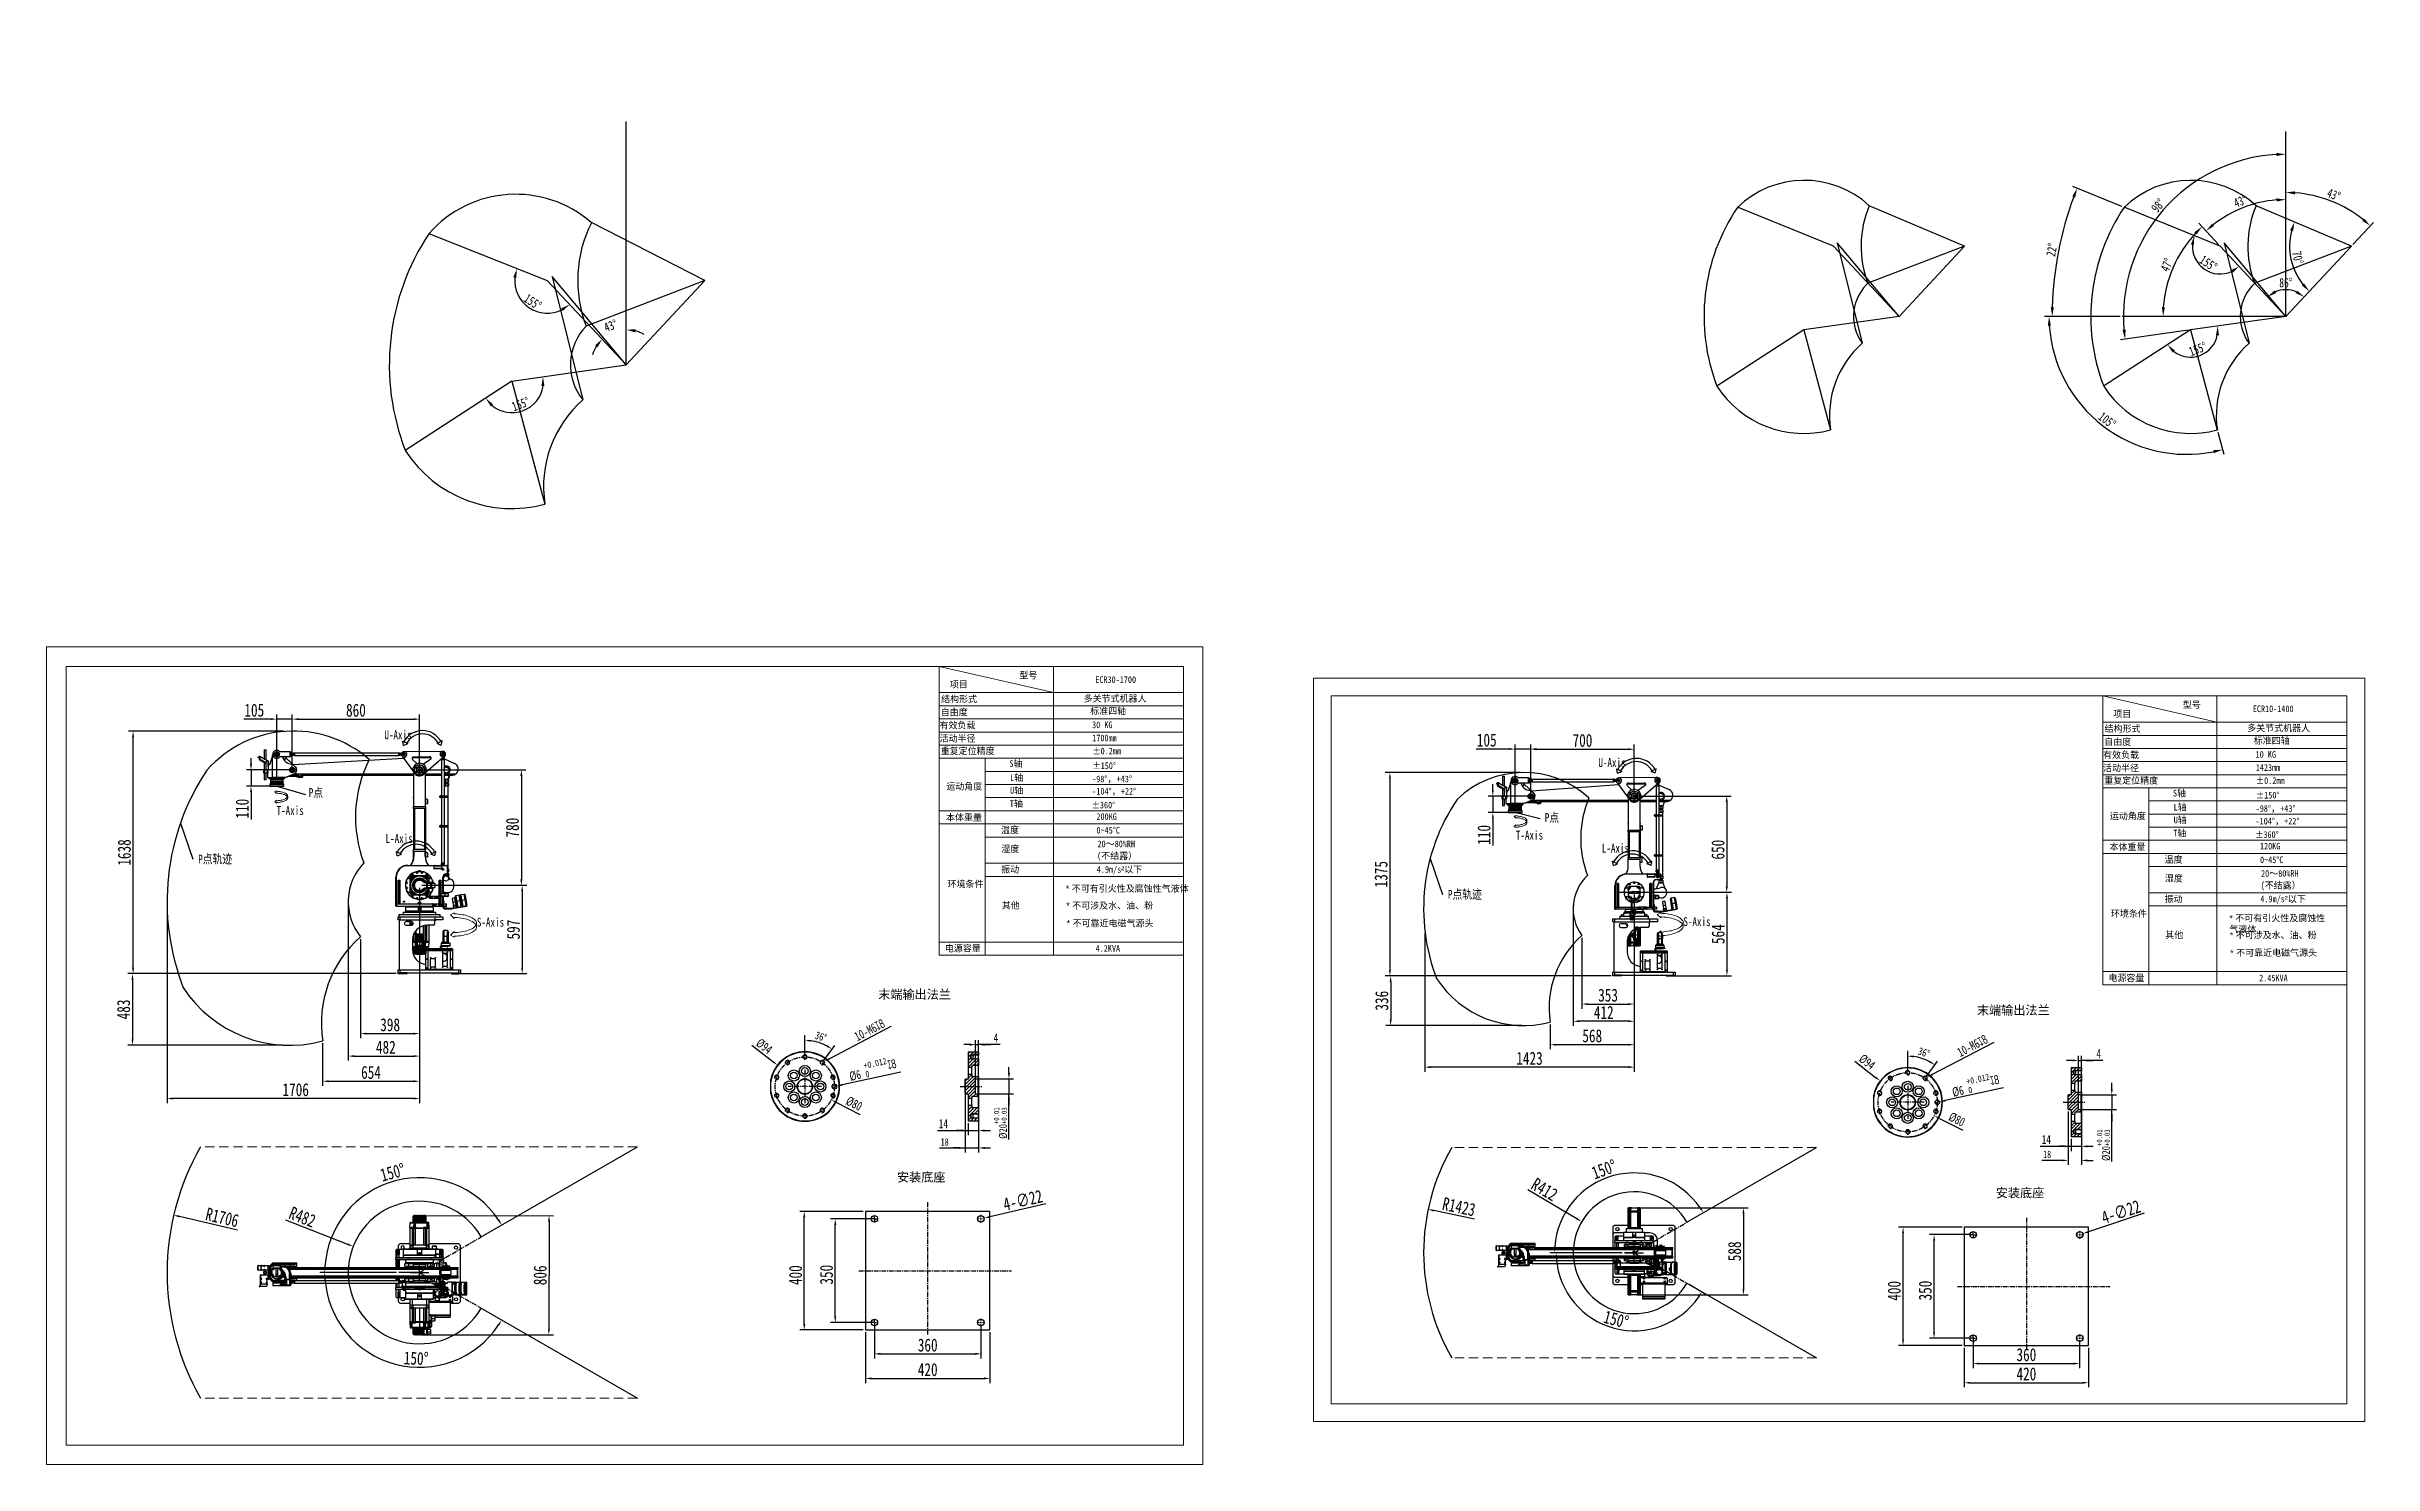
# Model space of a CAD drawing. Header units: millimetres. Extents: x -2601 to 21461, y 11492 to 21077.
# Drawn here: x -2601 to 13125, y 11492 to 21077 of the extents above; entities that cross this region are included whole.
import ezdxf

# ---------------------------------------------------------------- set-up
doc = ezdxf.new("R2010")
doc.units = ezdxf.units.MM
doc.header["$PDSIZE"] = -1
for name, pattern in [('CENTER', [50.8, 31.75, -6.35, 6.35, -6.35]), ('CENTERX2', [20.32, 12.7, -2.54, 2.54, -2.54]), ('HIDDEN', [9.525, 6.35, -3.175])]:
    doc.linetypes.add(name, pattern=pattern)
for name, color, linetype, lineweight in [('DIM', 4, 'Continuous', 0), ('文字层', 7, 'Continuous', 25), ('标注', 7, 'Continuous', 35), ('标注层', 161, 'Continuous', 25), ('粗实线层', 7, 'Continuous', 25)]:
    doc.layers.add(name, color=color, linetype=linetype, lineweight=lineweight)
doc.layers.add('中心线层', color=1, linetype='CENTERX2')
doc.styles.get("Standard").update_dxf_attribs({"font": ''})
doc.styles.get('Standard').set_extended_font_data('HYSWLongFangSong')
doc.dimstyles.new('ISO-25', dxfattribs={"dimscale": 25, "dimtxt": 3.5, "dimasz": 1.6, "dimexe": 1.25, "dimexo": 0.625, "dimtad": 1, "dimdec": 0, "dimzin": 9, "dimdsep": 46, "dimtxsty": 'Standard', "dimcen": 2.5, "dimadec": 0, "dimazin": 2, "dimtfac": 1, "dimtdec": 0, "dimtofl": 0, "dimtmove": 0, "dimatfit": 3, "dimfxl": 1, "dimarcsym": 0})
doc.dimstyles.new('SLDDIMSTYLE7', dxfattribs={"dimtxt": 0.18, "dimasz": 3, "dimexe": 0, "dimexo": 0.0625, "dimgap": 0, "dimtad": 0, "dimtih": 1, "dimtoh": 1, "dimdec": 0, "dimrnd": 1e-09, "dimzin": 0, "dimdsep": 46, "dimtxsty": 'Standard', "dimsah": 1, "dimcen": 0.09, "dimadec": 0, "dimazin": 0, "dimtfac": 3, "dimtdec": 0, "dimtofl": 0, "dimtmove": 0, "dimatfit": 3, "dimfxl": 1, "dimfrac": 2, "dimtolj": 1, "dimtzin": 0, "dimarcsym": 0})
pattern_1 = [(45, (-19188.629, 14127.14), (-11.22532, 11.22532), [])]
pattern_2 = [(45, (-11735.356, 14020.402), (-11.22532, 11.22532), [])]

msp = doc.modelspace()

# ---------------------------------------------------------------- texts
at = {"char_height": 60, "attachment_point": 1}
for s, insert, width in [('P点', (-828.8, 16064.2), 392.131), ('P点', (7524.4, 15895.3), 392.131), ('P点轨迹', (-1575.9, 15614.7), 392.131), ('P点轨迹', (6870.1, 15375.9), 392.131), ('{\\fSimSun|b0|i0|c134|p2;末端输出法兰}', (3019.7, 14699.4), 605.79), ('{\\fSimSun|b0|i0|c134|p2;末端输出法兰}', (10445.4, 14592.7), 605.79), ('{\\fSimSun|b0|i0|c134|p2;安装底座}', (3146.8, 13464.2), 489.267), ('{\\fSimSun|b0|i0|c134|p2;安装底座}', (10572.5, 13357.5), 489.267)]:
    msp.add_mtext(s, dxfattribs=dict(at, insert=insert, width=width))
at = {"char_height": 87.5, "attachment_point": 5, "rotation": 27.6309}
for insert in [(2960.9, 14429.1), (10414.2, 14322.3)]:
    msp.add_mtext('{\\H0.7x;10-M6\\A1;\\fGDT|b0|i0|c0|p2;\\W0.7;x8}', dxfattribs=dict(at, insert=insert))
at = {"layer": '文字层', "linetype": 'Continuous', "lineweight": 15, "char_height": 60, "attachment_point": 1}
for s, insert in [('U-Axis', (-317.6, 16454)), ('U-Axis', (7886.5, 16266.5)), ('T-Axis', (-1046.4, 15942.5)), ('L-Axis', (-309.7, 15754)), ('T-Axis', (7328.8, 15776.2)), ('L-Axis', (7909.9, 15688)), ('S-Axis', (307.4, 15187.7)), ('S-Axis', (8461.1, 15191.6))]:
    msp.add_mtext(s, dxfattribs=dict(at, insert=insert))
at = {"layer": '标注层', "color": 0, "linetype": 'Continuous', "lineweight": 15, "char_height": 45, "attachment_point": 1}
for s, insert, width in [('型号', (3973, 16850.1), 444.565), ('结构形式', (3444.4, 16688.6), 444.565), ('项目', (3503.7, 16788), 444.565), ('多关节式机器人', (4407.7, 16692.5), 444.565), ('ECR30-1700', (4486.7, 16819.9), 444.565), ('有效负载', (3434.1, 16511.3), 444.565), ('自由度', (3441.9, 16599.9), 444.565), ('标准四轴', (4452, 16607.3), 444.565), ('30 KG', (4465, 16514.4), 444.565), ('项目', (11367, 16588.2), 444.565), ('型号', (11836.4, 16650.3), 444.565), ('ECR10-1400', (12309.3, 16622.8), 444.565), ('活动半径', (3434.1, 16422.6), 444.565), ('1700mm', (4465.9, 16425.5), 444.565), ('结构形式', (11307.7, 16488.8), 444.565), ('自由度', (11305.3, 16400.2), 444.565), ('多关节式机器人', (12271, 16492.8), 444.565), ('标准四轴', (12315.4, 16407.6), 444.565), ('重复定位精度', (3441.9, 16338.1), 444.565), ('S轴', (3906.5, 16252.3), 444.565), ('%%P0.2mm', (4467.5, 16337.3), 444.565), ('%%P150%%D', (4467.8, 16238.5), 444.565), ('有效负载', (11297.4, 16311.5), 444.565), ('活动半径', (11297.4, 16222.8), 444.565), ('10 KG', (12328.3, 16314.6), 444.565), ('1423mm', (12329.2, 16225.7), 444.565), ('运动角度', (3479.7, 16098.3), 444.565), ('U轴', (3910.9, 16071.2), 444.565), ('L轴', (3910.9, 16157.3), 444.565), ('-98°{\\fSimSun|b0|i0|c134|p2;，}+43°', (4465.2, 16148.4), 444.565), ('-104°{\\fSimSun|b0|i0|c134|p2;，}+22°', (4466.1, 16065.3), 444.565), ('重复定位精度', (11305.2, 16138.3), 444.565), ('S轴', (11769.9, 16052.5), 444.565), ('%%P0.2mm', (12330.8, 16137.5), 444.565), ('%%P150%%D', (12331.1, 16038.7), 444.565), ('本体重量', (3477.8, 15888.8), 444.565), ('T轴', (3908.5, 15982), 444.565), ('%%P360%%D', (4462.7, 15972.1), 444.565), ('200KG', (4494.5, 15894.4), 444.565), ('运动角度', (11343, 15898.5), 444.565), ('L轴', (11774.2, 15957.5), 444.565), ('-98°{\\fSimSun|b0|i0|c134|p2;，}+43°', (12328.6, 15948.6), 444.565), ('温度', (3849.6, 15803.9), 444.565), ('0~45%%DC', (4494.6, 15801.9), 444.565), ('T轴', (11771.9, 15782.2), 444.565), ('U轴', (11774.2, 15871.4), 444.565), ('%%P360%%D', (12326.1, 15772.4), 444.565), ('-104°{\\fSimSun|b0|i0|c134|p2;，}+22°', (12327.6, 15863.2), 444.565), ('湿度', (3851.4, 15676.4), 444.565), ('20～80%RH', (4501.6, 15709.6), 444.565), ('(不结露）', (4498.9, 15629.2), 444.565), ('本体重量', (11341.1, 15689), 444.565), ('温度', (11712.9, 15604.1), 444.565), ('0~45%%DC', (12358, 15602.2), 444.565), ('120KG', (12357.8, 15694.6), 444.565), ('环境条件', (3487.4, 15438.7), 444.565), ('振动', (3850.3, 15537.3), 444.565), ('{\\farial|b0|i0|c134|p2;\\H0.9583x;* \\fHYSWLongFangSong|b0|i0|c134|p2;\\H1.044x;不可有引火性及腐蚀性气液体}', (4287.4, 15407.9), 987.688), ('4.9m/s{\\farial|b0|i0|c0|p2;\\H0.9583x;²\\fHYSWLongFangSong|b0|i0|c134|p2;\\H1.044x;以下}', (4496.9, 15537.2), 444.565), ('湿度', (11714.8, 15476.6), 444.565), ('20～80%RH', (12365, 15509.8), 444.565), ('(不结露）', (12362.3, 15429.4), 444.565), ('其他', (3854.3, 15294.1), 444.565), ('{\\farial|b0|i0|c134|p2;\\H0.9583x;* \\fHYSWLongFangSong|b0|i0|c134|p2;\\H1.044x;不可涉及水、油、粉}', (4290.1, 15293.1), 969.997), ('振动', (11713.6, 15337.5), 444.565), ('4.9m/s{\\farial|b0|i0|c0|p2;\\H0.9583x;²\\fHYSWLongFangSong|b0|i0|c134|p2;\\H1.044x;以下}', (12360.3, 15337.5), 444.565), ('{\\farial|b0|i0|c134|p2;\\H0.9583x;* \\fHYSWLongFangSong|b0|i0|c134|p2;\\H1.044x;不可靠近电磁气源头}', (4292.8, 15173.7), 970.153), ('环境条件', (11350.7, 15238.9), 444.565), ('其他', (11717.7, 15094.3), 444.565), ('{\\farial|b0|i0|c134|p2;\\H0.9583x;* \\fHYSWLongFangSong|b0|i0|c134|p2;\\H1.044x;不可有引火性及腐蚀性气液体}', (12150.7, 15208.1), 680.829), ('{\\farial|b0|i0|c134|p2;\\H0.9583x;* \\fHYSWLongFangSong|b0|i0|c134|p2;\\H1.044x;不可涉及水、油、粉}', (12153.4, 15093.3), 673.341), ('电源容量', (3470, 15003.8), 444.565), ('4.2KVA', (4488.9, 15003), 444.565), ('{\\farial|b0|i0|c134|p2;\\H0.9583x;* \\fHYSWLongFangSong|b0|i0|c134|p2;\\H1.044x;不可靠近电磁气源头}', (12156.1, 14974), 834.95), ('电源容量', (11333.3, 14804), 444.565), ('2.45KVA', (12352.2, 14803.2), 444.565)]:
    msp.add_mtext(s, dxfattribs=dict(at, insert=insert, width=width))

# ---------------------------------------------------------------- blocks, each defined once
blk = doc.blocks.new('SW_CENTERMARKSYMBOL_0')
at = {"layer": '中心线层', "color": 0}
for p, q in [((-0.3, 0), (-9.45, 0)), ((0, 0), (-0.15, 0)), ((0, 0.3), (0, 9.45)), ((0, 0), (0, 0.15)), ((0, 0), (0, -0.15)), ((0, 0), (0.15, 0)), ((0.3, 0), (9.45, 0)), ((0, -0.3), (0, -9.45))]:
    blk.add_line(p, q, dxfattribs=at)
blk = doc.blocks.new('SW_CENTERMARKSYMBOL_1')
at = {"layer": '中心线层', "color": 0}
for p, q in [((-0.3, 0), (-7.65, 0)), ((0, 0), (-0.15, 0)), ((0, 0.3), (0, 7.65)), ((0, 0), (0, 0.15)), ((0, 0), (0, -0.15)), ((0, 0), (0.15, 0)), ((0.3, 0), (7.65, 0)), ((0, -0.3), (0, -7.65))]:
    blk.add_line(p, q, dxfattribs=at)
blk = doc.blocks.new('SW_CENTERMARKSYMBOL_2')
at = {"color": 0, "linetype": 'Continuous', "lineweight": 0}
for p, q in [((-5, 0), (-13.5, 0)), ((0, 0), (-2.5, 0)), ((0, 5), (0, 13.5)), ((0, 0), (0, 2.5)), ((0, 0), (0, -2.5)), ((0, 0), (2.5, 0)), ((5, 0), (13.5, 0)), ((0, -5), (0, -13.5))]:
    blk.add_line(p, q, dxfattribs=at)
blk = doc.blocks.new('SW_CENTERMARKSYMBOL_3')
at = {"color": 0, "linetype": 'Continuous', "lineweight": 0}
for p, q in [((-5, 0), (-13.5, 0)), ((0, 0), (-2.5, 0)), ((0, 5), (0, 13.5)), ((0, 0), (0, 2.5)), ((0, 0), (0, -2.5)), ((0, 0), (2.5, 0)), ((5, 0), (13.5, 0)), ((0, -5), (0, -13.5))]:
    blk.add_line(p, q, dxfattribs=at)
blk = doc.blocks.new('*D55')
at = {"color": 0, "lineweight": -2}
for p, q in [((2918, 13202), (2489, 13202)), ((2520, 12442), (2520, 13162)), ((2918, 12402), (2489, 12402))]:
    blk.add_line(p, q, dxfattribs=at)
at = {"color": 0}
for points in [[(2513, 13162), (2527, 13162), (2520, 13202)], [(2513, 12442), (2527, 12442), (2520, 12402)]]:
    blk.add_solid(points, dxfattribs=at)
at = {"layer": 'Defpoints', "color": 0}
for p in [(2520, 13202), (2934, 13202), (2934, 12402)]:
    blk.add_point(p, dxfattribs=at)
at = {"color": 0, "insert": (2461, 12772), "char_height": 87.5, "attachment_point": 5, "rotation": 90}
blk.add_mtext('400', dxfattribs=at)
blk = doc.blocks.new('*D56')
at = {"color": 0, "lineweight": -2}
for p, q in [((2934, 12387), (2934, 12043)), ((3774, 12387), (3774, 12043)), ((2974, 12074), (3734, 12074))]:
    blk.add_line(p, q, dxfattribs=at)
at = {"color": 0}
for points in [[(2974, 12081), (2974, 12067), (2934, 12074)], [(3734, 12081), (3734, 12067), (3774, 12074)]]:
    blk.add_solid(points, dxfattribs=at)
at = {"layer": 'Defpoints', "color": 0}
for p in [(2934, 12402), (3774, 12402), (3774, 12074)]:
    blk.add_point(p, dxfattribs=at)
at = {"color": 0, "insert": (3354, 12133), "char_height": 87.5, "attachment_point": 5}
blk.add_mtext('420', dxfattribs=at)
blk = doc.blocks.new('*D57')
at = {"color": 0, "lineweight": -2}
for p, q in [((2978, 13152), (2698, 13152)), ((2729, 12492), (2729, 13112)), ((2978, 12452), (2698, 12452))]:
    blk.add_line(p, q, dxfattribs=at)
at = {"color": 0}
for points in [[(2723, 13112), (2736, 13112), (2729, 13152)], [(2723, 12492), (2736, 12492), (2729, 12452)]]:
    blk.add_solid(points, dxfattribs=at)
at = {"layer": 'Defpoints', "color": 0}
for p in [(2729, 13152), (2994, 13152), (2994, 12452)]:
    blk.add_point(p, dxfattribs=at)
at = {"color": 0, "insert": (2670, 12775), "char_height": 87.5, "attachment_point": 5, "rotation": 90}
blk.add_mtext('350', dxfattribs=at)
blk = doc.blocks.new('*D58')
at = {"color": 0, "lineweight": -2}
for p, q in [((2994, 12436), (2994, 12209)), ((3714, 12437), (3714, 12209)), ((3034, 12240), (3674, 12240))]:
    blk.add_line(p, q, dxfattribs=at)
at = {"color": 0}
for points in [[(3034, 12247), (3034, 12233), (2994, 12240)], [(3674, 12247), (3674, 12233), (3714, 12240)]]:
    blk.add_solid(points, dxfattribs=at)
at = {"layer": 'Defpoints', "color": 0}
for p in [(2994, 12452), (3714, 12452), (3714, 12240)]:
    blk.add_point(p, dxfattribs=at)
at = {"color": 0, "insert": (3354, 12299), "char_height": 87.5, "attachment_point": 5}
blk.add_mtext('360', dxfattribs=at)
blk = doc.blocks.new('*D59')
at = {"color": 0, "lineweight": -2}
blk.add_line((4153, 13255), (3774, 13166), dxfattribs=at)
at = {"color": 0}
blk.add_solid([(3773, 13173), (3776, 13160), (3735, 13157)], dxfattribs=at)
at = {"layer": 'Defpoints', "color": 0}
for p in [(3692, 13147), (3735, 13157)]:
    blk.add_point(p, dxfattribs=at)
at = {"color": 0, "insert": (3997, 13279), "char_height": 87.5, "attachment_point": 5, "rotation": 13.1279}
blk.add_mtext('4-∅22', dxfattribs=at)
blk = doc.blocks.new('SW_DOWELSYMBOL_0')
at = {"linetype": 'Continuous', "lineweight": 35}
h = blk.add_hatch(color=0, dxfattribs=at)
edge = h.paths.add_edge_path(flags=0)
edge.add_arc((0, 0), 3, 180, 270)
edge.add_line((0, -3), (0, 0))
edge.add_line((0, 0), (-3, 0))
h = blk.add_hatch(color=0, dxfattribs=at)
edge = h.paths.add_edge_path(flags=0)
edge.add_arc((0, 0), 3, 0, 90)
edge.add_line((0, 3), (0, 0))
edge.add_line((0, 0), (3, 0))
at = {"layer": '标注', "color": 0}
blk.add_circle((0, 0), 3, dxfattribs=at)
blk = doc.blocks.new('*D60')
at = {"color": 0, "lineweight": -2}
for p, q in [((3698, 13982), (3698, 13718)), ((3420, 13749), (3628, 13749)), ((3588, 13749), (3548, 13749)), ((3628, 13799), (3628, 13718)), ((3628, 13749), (3698, 13749)), ((3738, 13749), (3778, 13749))]:
    blk.add_line(p, q, dxfattribs=at)
at = {"color": 0}
for points in [[(3588, 13756), (3588, 13743), (3628, 13749)], [(3738, 13756), (3738, 13743), (3698, 13749)]]:
    blk.add_solid(points, dxfattribs=at)
at = {"layer": 'Defpoints', "color": 0}
for p in [(3698, 13998), (3628, 13815), (3698, 13749)]:
    blk.add_point(p, dxfattribs=at)
at = {"color": 0, "insert": (3460, 13796), "char_height": 87.5, "attachment_point": 5}
blk.add_mtext('{\\H0.7x;14}', dxfattribs=at)
blk = doc.blocks.new('*D61')
at = {"color": 0, "lineweight": -2}
for p, q in [((3903, 14138), (3903, 14178)), ((3702, 14098), (3934, 14098)), ((3702, 13998), (3934, 13998)), ((3903, 14098), (3903, 13998)), ((3903, 13689), (3903, 13998)), ((3903, 13958), (3903, 13918))]:
    blk.add_line(p, q, dxfattribs=at)
at = {"color": 0}
for points in [[(3896, 14138), (3910, 14138), (3903, 14098)], [(3896, 13958), (3910, 13958), (3903, 13998)]]:
    blk.add_solid(points, dxfattribs=at)
at = {"layer": 'Defpoints', "color": 0}
for p in [(3687, 14098), (3687, 13998), (3903, 13998)]:
    blk.add_point(p, dxfattribs=at)
at = {"color": 0, "insert": (3846, 13800), "char_height": 87.5, "attachment_point": 5, "rotation": 90}
blk.add_mtext('{\\H0.604x;%%C20\\H0.7x;\\S+0.01^ +0.03;}', dxfattribs=at)
blk = doc.blocks.new('*D62')
at = {"color": 0, "lineweight": -2}
for p, q in [((3638, 14330), (3598, 14330)), ((3678, 14013), (3678, 14361)), ((3678, 14330), (3698, 14330)), ((3698, 14011), (3698, 14361)), ((3843, 14330), (3698, 14330)), ((3738, 14330), (3778, 14330))]:
    blk.add_line(p, q, dxfattribs=at)
at = {"color": 0}
for points in [[(3638, 14337), (3638, 14323), (3678, 14330)], [(3738, 14337), (3738, 14323), (3698, 14330)]]:
    blk.add_solid(points, dxfattribs=at)
at = {"layer": 'Defpoints', "color": 0}
for p in [(3698, 14330), (3678, 13998), (3698, 13995)]:
    blk.add_point(p, dxfattribs=at)
at = {"color": 0, "insert": (3815, 14376), "char_height": 87.5, "attachment_point": 5}
blk.add_mtext('{\\H0.7x;4}', dxfattribs=at)
blk = doc.blocks.new('*D63')
at = {"color": 0, "lineweight": -2}
blk.add_line((2166, 14326), (2307, 14216), dxfattribs=at)
at = {"color": 0}
blk.add_solid([(2311, 14221), (2303, 14211), (2338, 14191)], dxfattribs=at)
at = {"layer": 'Defpoints', "color": 0}
for p in [(2338, 14191), (2709, 13903)]:
    blk.add_point(p, dxfattribs=at)
at = {"color": 0, "insert": (2249, 14319), "char_height": 87.5, "attachment_point": 5, "rotation": 322.1283}
blk.add_mtext('{\\H0.7x;%%C94}', dxfattribs=at)
blk = doc.blocks.new('*D64')
at = {"color": 0, "lineweight": -2}
blk.add_line((2738, 13939), (2896, 13859), dxfattribs=at)
at = {"color": 0}
blk.add_solid([(2741, 13945), (2735, 13933), (2702, 13957)], dxfattribs=at)
at = {"layer": 'Defpoints', "color": 0}
for p in [(2345, 14137), (2702, 13957)]:
    blk.add_point(p, dxfattribs=at)
at = {"color": 0, "insert": (2856, 13931), "char_height": 87.5, "attachment_point": 5, "rotation": 333.1315}
blk.add_mtext('{\\H0.7x;%%C80}', dxfattribs=at)
blk = doc.blocks.new('*D65')
at = {"color": 0, "lineweight": -2}
for p, q in [((2524, 14263), (2524, 14391)), ((2650, 14221), (2726, 14325))]:
    blk.add_line(p, q, dxfattribs=at)
blk.add_arc((2524, 14047), 312, 61.3417, 82.6583, dxfattribs=at)
at = {"color": 0}
for points in [[(2563, 14350), (2564, 14363), (2524, 14359)], [(2677, 14327), (2670, 14316), (2707, 14300)]]:
    blk.add_solid(points, dxfattribs=at)
at = {"layer": 'Defpoints', "color": 0}
for p in [(2651, 14332), (2524, 14247), (2641, 14209), (2524, 14047), (2524, 14047)]:
    blk.add_point(p, dxfattribs=at)
at = {"color": 0, "insert": (2633, 14384), "char_height": 87.5, "attachment_point": 5, "rotation": 342}
blk.add_mtext('{\\H0.604x;36°}', dxfattribs=at)
blk = doc.blocks.new('*D66')
at = {"color": 0, "lineweight": -2}
blk.add_line((3172, 14144), (2777, 14059), dxfattribs=at)
at = {"color": 0}
blk.add_solid([(2776, 14065), (2779, 14052), (2738, 14050)], dxfattribs=at)
at = {"layer": 'Defpoints', "color": 0}
for p in [(2709, 14044), (2738, 14050)]:
    blk.add_point(p, dxfattribs=at)
at = {"color": 0, "insert": (2981, 14168), "char_height": 87.5, "attachment_point": 5, "rotation": 12.2537}
blk.add_mtext('{\\H0.7x;%%C6 \\H0.7x;\\S+0.012^ 0;\\A1;\\fGDT|b0|i0|c0|p2;\\H1.42857x;\\W0.7;x8}', dxfattribs=at)
blk = doc.blocks.new('*D67')
at = {"color": 0, "lineweight": -2}
for p, q in [((3608, 14079), (3608, 13600)), ((3698, 14084), (3698, 13600)), ((3433, 13632), (3608, 13632)), ((3568, 13632), (3528, 13632)), ((3608, 13632), (3698, 13632)), ((3738, 13632), (3778, 13632))]:
    blk.add_line(p, q, dxfattribs=at)
at = {"color": 0}
for points in [[(3568, 13638), (3568, 13625), (3608, 13632)], [(3738, 13638), (3738, 13625), (3698, 13632)]]:
    blk.add_solid(points, dxfattribs=at)
at = {"layer": 'Defpoints', "color": 0}
for p in [(3608, 14095), (3698, 14100), (3698, 13632)]:
    blk.add_point(p, dxfattribs=at)
at = {"color": 0, "insert": (3469, 13672), "char_height": 87.5, "attachment_point": 5}
blk.add_mtext('{\\H0.57143x;18}', dxfattribs=at)
blk = doc.blocks.new('*D45')
at = {"color": 0, "lineweight": -2}
for p, q in [((-1219, 16227), (-1219, 16267)), ((-956, 16187), (-1250, 16187)), ((-1014, 16077), (-1250, 16077)), ((-1219, 16187), (-1219, 16077)), ((-1219, 16037), (-1219, 15853))]:
    blk.add_line(p, q, dxfattribs=at)
at = {"color": 0}
for points in [[(-1226, 16227), (-1212, 16227), (-1219, 16187)], [(-1226, 16037), (-1212, 16037), (-1219, 16077)]]:
    blk.add_solid(points, dxfattribs=at)
at = {"layer": 'Defpoints', "color": 0}
for p in [(-1219, 16077), (-999, 16077), (-940, 16187)]:
    blk.add_point(p, dxfattribs=at)
at = {"color": 0, "insert": (-1278, 15925), "char_height": 87.5, "attachment_point": 5, "rotation": 90}
blk.add_mtext('110', dxfattribs=at)
blk = doc.blocks.new('*D46')
at = {"color": 0, "lineweight": -2}
for p, q in [((-1085, 16530), (-1268, 16530)), ((-1045, 16136), (-1045, 16562)), ((-940, 16530), (-1045, 16530)), ((-940, 16202), (-940, 16562)), ((-900, 16530), (-860, 16530))]:
    blk.add_line(p, q, dxfattribs=at)
at = {"color": 0}
for points in [[(-1085, 16537), (-1085, 16524), (-1045, 16530)], [(-900, 16537), (-900, 16524), (-940, 16530)]]:
    blk.add_solid(points, dxfattribs=at)
at = {"layer": 'Defpoints', "color": 0}
for p in [(-1045, 16530), (-1045, 16121), (-940, 16187)]:
    blk.add_point(p, dxfattribs=at)
at = {"color": 0, "insert": (-1197, 16590), "char_height": 87.5, "attachment_point": 5}
blk.add_mtext('105', dxfattribs=at)
blk = doc.blocks.new('*D47')
at = {"color": 0, "lineweight": -2}
for p, q in [((-940, 16202), (-940, 16562)), ((-900, 16530), (-120, 16530)), ((-80, 16202), (-80, 16562))]:
    blk.add_line(p, q, dxfattribs=at)
at = {"color": 0}
for points in [[(-900, 16537), (-900, 16524), (-940, 16530)], [(-120, 16537), (-120, 16524), (-80, 16530)]]:
    blk.add_solid(points, dxfattribs=at)
at = {"layer": 'Defpoints', "color": 0}
for p in [(-80, 16530), (-940, 16187), (-80, 16187)]:
    blk.add_point(p, dxfattribs=at)
at = {"color": 0, "insert": (-510, 16590), "char_height": 87.5, "attachment_point": 5}
blk.add_mtext('860', dxfattribs=at)
blk = doc.blocks.new('*D48')
at = {"color": 0, "lineweight": -2}
for p, q in [((-65, 16187), (639, 16187)), ((608, 16147), (608, 15447)), ((-65, 15407), (639, 15407))]:
    blk.add_line(p, q, dxfattribs=at)
at = {"color": 0}
for points in [[(601, 16147), (615, 16147), (608, 16187)], [(601, 15447), (615, 15447), (608, 15407)]]:
    blk.add_solid(points, dxfattribs=at)
at = {"layer": 'Defpoints', "color": 0}
for p in [(-80, 16187), (-80, 15407), (608, 15407)]:
    blk.add_point(p, dxfattribs=at)
at = {"color": 0, "insert": (548, 15797), "char_height": 87.5, "attachment_point": 5, "rotation": 90}
blk.add_mtext('780', dxfattribs=at)
blk = doc.blocks.new('*D49')
at = {"color": 0, "lineweight": -2}
for p, q in [((-65, 15407), (645, 15407)), ((613, 15367), (613, 14850)), ((152, 14810), (645, 14810))]:
    blk.add_line(p, q, dxfattribs=at)
at = {"color": 0}
for points in [[(607, 15367), (620, 15367), (613, 15407)], [(607, 14850), (620, 14850), (613, 14810)]]:
    blk.add_solid(points, dxfattribs=at)
at = {"layer": 'Defpoints', "color": 0}
for p in [(-80, 15407), (136, 14810), (613, 14810)]:
    blk.add_point(p, dxfattribs=at)
at = {"color": 0, "insert": (554, 15108), "char_height": 87.5, "attachment_point": 5, "rotation": 90}
blk.add_mtext('597', dxfattribs=at)
blk = doc.blocks.new('*D50')
at = {"color": 0, "lineweight": -2}
for p, q in [((-562, 15298), (-562, 14222)), ((-80, 15391), (-80, 14222)), ((-522, 14253), (-120, 14253))]:
    blk.add_line(p, q, dxfattribs=at)
at = {"color": 0}
for points in [[(-522, 14259), (-522, 14246), (-562, 14253)], [(-120, 14259), (-120, 14246), (-80, 14253)]]:
    blk.add_solid(points, dxfattribs=at)
at = {"layer": 'Defpoints', "color": 0}
for p in [(-562, 15314), (-80, 15407), (-80, 14253)]:
    blk.add_point(p, dxfattribs=at)
at = {"color": 0, "insert": (-308, 14312), "char_height": 87.5, "attachment_point": 5}
blk.add_mtext('482', dxfattribs=at)
blk = doc.blocks.new('*D51')
at = {"color": 0, "lineweight": -2}
for p, q in [((-80, 15391), (-80, 14051)), ((-735, 14339), (-735, 14051)), ((-695, 14083), (-120, 14083))]:
    blk.add_line(p, q, dxfattribs=at)
at = {"color": 0}
for points in [[(-695, 14089), (-695, 14076), (-735, 14083)], [(-120, 14089), (-120, 14076), (-80, 14083)]]:
    blk.add_solid(points, dxfattribs=at)
at = {"layer": 'Defpoints', "color": 0}
for p in [(-80, 15407), (-735, 14355), (-80, 14083)]:
    blk.add_point(p, dxfattribs=at)
at = {"color": 0, "insert": (-408, 14142), "char_height": 87.5, "attachment_point": 5}
blk.add_mtext('654', dxfattribs=at)
blk = doc.blocks.new('*D52')
at = {"color": 0, "lineweight": -2}
for p, q in [((-1786, 15281), (-1786, 13935)), ((-80, 15391), (-80, 13935)), ((-120, 13966), (-1746, 13966))]:
    blk.add_line(p, q, dxfattribs=at)
at = {"color": 0}
for points in [[(-1746, 13973), (-1746, 13959), (-1786, 13966)], [(-120, 13973), (-120, 13959), (-80, 13966)]]:
    blk.add_solid(points, dxfattribs=at)
at = {"layer": 'Defpoints', "color": 0}
for p in [(-1786, 15297), (-80, 15407), (-1786, 13966)]:
    blk.add_point(p, dxfattribs=at)
at = {"color": 0, "insert": (-917, 14025), "char_height": 87.5, "attachment_point": 5}
blk.add_mtext('1706', dxfattribs=at)
blk = doc.blocks.new('*D53')
at = {"color": 0, "lineweight": -2}
for p, q in [((-239, 14810), (-2052, 14810)), ((-2020, 14770), (-2020, 14366)), ((-1009, 14326), (-2052, 14326))]:
    blk.add_line(p, q, dxfattribs=at)
at = {"color": 0}
for points in [[(-2027, 14770), (-2014, 14770), (-2020, 14810)], [(-2027, 14366), (-2014, 14366), (-2020, 14326)]]:
    blk.add_solid(points, dxfattribs=at)
at = {"layer": 'Defpoints', "color": 0}
for p in [(-224, 14810), (-2020, 14326), (-993, 14326)]:
    blk.add_point(p, dxfattribs=at)
at = {"color": 0, "insert": (-2080, 14568), "char_height": 87.5, "attachment_point": 5, "rotation": 90}
blk.add_mtext('483', dxfattribs=at)
blk = doc.blocks.new('*D54')
at = {"color": 0, "lineweight": -2}
for p, q in [((-999, 16448), (-2047, 16448)), ((-2016, 14850), (-2016, 16408)), ((-239, 14810), (-2047, 14810))]:
    blk.add_line(p, q, dxfattribs=at)
at = {"color": 0}
for points in [[(-2023, 16408), (-2009, 16408), (-2016, 16448)], [(-2023, 14850), (-2009, 14850), (-2016, 14810)]]:
    blk.add_solid(points, dxfattribs=at)
at = {"layer": 'Defpoints', "color": 0}
for p in [(-2016, 16448), (-984, 16448), (-224, 14810)]:
    blk.add_point(p, dxfattribs=at)
at = {"color": 0, "insert": (-2075, 15629), "char_height": 87.5, "attachment_point": 5, "rotation": 90}
blk.add_mtext('1638', dxfattribs=at)
blk = doc.blocks.new('222')
for p, q in [((8104, 1227), (8098, 1256)), ((8098, 1256), (8132, 1239)), ((8104, 1227), (8132, 1239)), ((8364, 1257), (8330, 1239)), ((8358, 1227), (8330, 1239)), ((8358, 1227), (8364, 1256))]:
    blk.add_line(p, q)
for radius, end in [(144, 150.9432), (122, 150.6282)]:
    blk.add_arc((8231, 1183), radius, 29.2015, end)
blk = doc.blocks.new('1111')
at = {"layer": '中心线层', "color": 0, "linetype": 'Continuous', "lineweight": 0}
for p, q in [((3648, -2831), (3673, -2817)), ((3673, -2817), (3673, -2823)), ((3687, -2824), (3673, -2823)), ((3701, -2825), (3687, -2824)), ((3715, -2827), (3701, -2825)), ((3728, -2829), (3715, -2827)), ((3741, -2831), (3728, -2829)), ((3673, -2854), (3648, -2831)), ((3673, -2943), (3648, -2967)), ((3648, -2967), (3673, -2981)), ((3680, -2848), (3673, -2848)), ((3673, -2848), (3673, -2854)), ((3673, -2950), (3673, -2943)), ((3680, -2950), (3673, -2950)), ((3687, -2974), (3673, -2975)), ((3673, -2981), (3673, -2975)), ((3694, -2849), (3680, -2848)), ((3694, -2949), (3680, -2950)), ((3701, -2973), (3687, -2974)), ((3707, -2850), (3694, -2849)), ((3707, -2947), (3694, -2949)), ((3715, -2971), (3701, -2973)), ((3721, -2852), (3707, -2850)), ((3721, -2945), (3707, -2947)), ((3728, -2969), (3715, -2971)), ((3733, -2854), (3721, -2852)), ((3733, -2943), (3721, -2945)), ((3741, -2966), (3728, -2969)), ((3746, -2857), (3733, -2854)), ((3746, -2941), (3733, -2943)), ((3753, -2834), (3741, -2831)), ((3753, -2963), (3741, -2966)), ((3757, -2860), (3746, -2857)), ((3757, -2937), (3746, -2941)), ((3764, -2838), (3753, -2834)), ((3764, -2960), (3753, -2963)), ((3768, -2864), (3757, -2860)), ((3768, -2934), (3757, -2937)), ((3775, -2841), (3764, -2838)), ((3775, -2956), (3764, -2960)), ((3778, -2868), (3768, -2864)), ((3778, -2930), (3768, -2934)), ((3785, -2846), (3775, -2841)), ((3785, -2952), (3775, -2956)), ((3788, -2872), (3778, -2868)), ((3788, -2926), (3778, -2930)), ((3793, -2850), (3785, -2846)), ((3793, -2948), (3785, -2952)), ((3796, -2876), (3788, -2872)), ((3796, -2922), (3788, -2926)), ((3801, -2855), (3793, -2850)), ((3801, -2943), (3793, -2948)), ((3803, -2881), (3796, -2876)), ((3803, -2917), (3796, -2922)), ((3808, -2860), (3801, -2855)), ((3808, -2938), (3801, -2943)), ((3809, -2886), (3803, -2881)), ((3809, -2912), (3803, -2917)), ((3813, -2865), (3808, -2860)), ((3813, -2933), (3808, -2938)), ((3814, -2891), (3809, -2886)), ((3814, -2907), (3809, -2912)), ((3818, -2870), (3813, -2865)), ((3818, -2928), (3813, -2933)), ((3818, -2896), (3814, -2891)), ((3818, -2902), (3814, -2907)), ((3821, -2875), (3818, -2870)), ((3823, -2893), (3818, -2902)), ((3819, -2898), (3818, -2896)), ((3821, -2922), (3818, -2928)), ((3823, -2881), (3821, -2875)), ((3823, -2917), (3821, -2922)), ((3823, -2886), (3823, -2881)), ((3823, -2911), (3823, -2886)), ((3823, -2911), (3823, -2886)), ((3823, -2911), (3823, -2917))]:
    blk.add_line(p, q, dxfattribs=at)
blk = doc.blocks.new('*D41')
at = {"color": 0, "lineweight": -2}
for p, q in [((-985, 13145), (-566, 12981)), ((-143, 12790), (-18, 12790)), ((-80, 12727), (-80, 12852))]:
    blk.add_line(p, q, dxfattribs=at)
at = {"color": 0}
blk.add_solid([(-564, 12987), (-569, 12975), (-529, 12966)], dxfattribs=at)
at = {"layer": 'Defpoints', "color": 0}
for p in [(-529, 12966), (-80, 12790)]:
    blk.add_point(p, dxfattribs=at)
at = {"color": 0, "insert": (-872, 13165), "char_height": 87.5, "attachment_point": 5, "rotation": 338.5595}
blk.add_mtext('R482', dxfattribs=at)
blk = doc.blocks.new('*D42')
at = {"color": 0, "lineweight": -2}
blk.add_line((-237, 12790), (-753, 12790), dxfattribs=at)
blk.add_arc((-80, 12790), 641, 183.5762, 326.4238, dxfattribs=at)
at = {"color": 0}
for points in [[(-727, 12750), (-713, 12750), (-721, 12790)], [(448, 12439), (459, 12432), (475, 12469)]]:
    blk.add_solid(points, dxfattribs=at)
at = {"layer": 'Defpoints', "color": 0}
for p in [(-221, 12790), (-80, 12790), (-80, 12790), (-492, 12299), (1392, 11940)]:
    blk.add_point(p, dxfattribs=at)
at = {"color": 0, "insert": (-103, 12209), "char_height": 87.5, "attachment_point": 5, "rotation": 357.7157}
blk.add_mtext('150°', dxfattribs=at)
blk = doc.blocks.new('*D43')
at = {"color": 0, "lineweight": -2}
blk.add_line((-237, 12790), (-753, 12790), dxfattribs=at)
blk.add_arc((-80, 12790), 641, 33.5734, 176.4266, dxfattribs=at)
at = {"color": 0}
for points in [[(460, 13148), (448, 13141), (475, 13111)], [(-714, 12830), (-727, 12830), (-722, 12790)]]:
    blk.add_solid(points, dxfattribs=at)
at = {"layer": 'Defpoints', "color": 0}
for p in [(1392, 13640), (31, 13422), (-221, 12790), (-80, 12790), (-80, 12790)]:
    blk.add_point(p, dxfattribs=at)
at = {"color": 0, "insert": (-262, 13467), "char_height": 87.5, "attachment_point": 5, "rotation": 15}
blk.add_mtext('150°', dxfattribs=at)
blk = doc.blocks.new('*D44')
at = {"color": 0, "lineweight": -2}
for p, q in [((-80, 15391), (-80, 14373)), ((-479, 15044), (-479, 14373)), ((-439, 14405), (-120, 14405))]:
    blk.add_line(p, q, dxfattribs=at)
at = {"color": 0}
for points in [[(-439, 14411), (-439, 14398), (-479, 14405)], [(-120, 14411), (-120, 14398), (-80, 14405)]]:
    blk.add_solid(points, dxfattribs=at)
at = {"layer": 'Defpoints', "color": 0}
for p in [(-80, 15407), (-479, 15060), (-80, 14405)]:
    blk.add_point(p, dxfattribs=at)
at = {"color": 0, "insert": (-279, 14464), "char_height": 87.5, "attachment_point": 5}
blk.add_mtext('398', dxfattribs=at)
blk = doc.blocks.new('1500')
at = {"color": 6}
for p, q in [((42859, -482), (42093, -91)), ((40994, -164), (41793, -483)), ((42327, -1052), (41826, -455)), ((41826, -455), (42034, -1289)), ((41793, -483), (42327, -1052)), ((42859, -482), (42056, -790)), ((42327, -1052), (42859, -482)), ((41555, -1163), (42327, -1052)), ((41555, -1163), (40834, -1632)), ((41555, -1163), (41757, -1917)), ((41555, -1163), (41778, -1994))]:
    blk.add_line(p, q, dxfattribs=at)
blk = doc.blocks.new('*D97')
at = {"color": 0, "lineweight": -2}
for p, q in [((-65, 13175), (826, 13174)), ((795, 13134), (794, 12408)), ((-66, 12369), (825, 12368))]:
    blk.add_line(p, q, dxfattribs=at)
at = {"color": 0}
for points in [[(788, 13134), (802, 13134), (795, 13174)], [(787, 12408), (800, 12408), (794, 12368)]]:
    blk.add_solid(points, dxfattribs=at)
at = {"layer": 'Defpoints', "color": 0}
for p in [(-80, 13175), (-82, 12369), (794, 12368)]:
    blk.add_point(p, dxfattribs=at)
at = {"color": 0, "insert": (735, 12771), "char_height": 87.5, "attachment_point": 5, "rotation": 89.9129}
blk.add_mtext('806', dxfattribs=at)
blk = doc.blocks.new('*D99')
at = {"color": 0, "lineweight": -2}
blk.add_line((-1310, 13077), (-1703, 13168), dxfattribs=at)
at = {"color": 0}
blk.add_solid([(-1701, 13175), (-1704, 13162), (-1742, 13177)], dxfattribs=at)
at = {"layer": 'Defpoints', "color": 0}
for p in [(-1742, 13177), (-80, 12790)]:
    blk.add_point(p, dxfattribs=at)
at = {"color": 0, "insert": (-1414, 13162), "char_height": 87.5, "attachment_point": 5, "rotation": 346.8738}
blk.add_mtext('R1706', dxfattribs=at)
blk = doc.blocks.new('*D116')
at = {"color": 1, "lineweight": -3}
blk.add_arc((783, 19494), 220, 174.5139, 296.8986, dxfattribs=at)
at = {"color": 1}
for points in [[(573, 19512), (553, 19517), (578, 19575)], [(888, 19289), (876, 19306), (934, 19333)]]:
    blk.add_solid(points, dxfattribs=at)
at = {"layer": 'Defpoints', "color": 0}
for p in [(-16, 19813), (783, 19494), (783, 19494), (713, 19284), (1317, 18925)]:
    blk.add_point(p, dxfattribs=at)
at = {"color": 1, "insert": (685, 19350), "char_height": 62.5, "attachment_point": 5, "rotation": 325.7063}
blk.add_mtext('155%%d', dxfattribs=at)
blk = doc.blocks.new('*D117')
at = {"color": 1, "lineweight": -3}
blk.add_arc((545, 18814), 212, 229.9864, 351.211, dxfattribs=at)
at = {"color": 1}
for points in [[(764, 18781), (743, 18782), (754, 18844)], [(416, 18659), (401, 18645), (367, 18699)]]:
    blk.add_solid(points, dxfattribs=at)
at = {"layer": 'Defpoints', "color": 0}
for p in [(1317, 18925), (545, 18814), (545, 18814), (737, 18727), (-177, 18345)]:
    blk.add_point(p, dxfattribs=at)
at = {"color": 1, "insert": (603, 18660), "char_height": 62.5, "attachment_point": 5, "rotation": 20.5987}
blk.add_mtext('155%%d', dxfattribs=at)
blk = doc.blocks.new('*D118')
at = {"color": 1, "lineweight": -3}
for start, end in [(148.3065, 163.4156), (59.7818, 74.8909)]:
    blk.add_arc((1317, 18925), 238, start, end, dxfattribs=at)
at = {"color": 1}
for points in [[(1122, 19043), (1106, 19057), (1154, 19098)], [(1380, 19165), (1377, 19144), (1317, 19163)]]:
    blk.add_solid(points, dxfattribs=at)
at = {"layer": 'Defpoints', "color": 0}
for p in [(1317, 20570), (783, 19494), (1220, 19142), (1317, 18925), (1317, 18925)]:
    blk.add_point(p, dxfattribs=at)
at = {"color": 1, "insert": (1212, 19190), "char_height": 62.5, "attachment_point": 5, "rotation": 21.5987}
blk.add_mtext('43%%d', dxfattribs=at)
blk = doc.blocks.new('*D28')
at = {"color": 0, "lineweight": -2}
for p, q in [((11151, 13875), (11151, 13611)), ((11081, 13693), (11081, 13611)), ((10873, 13643), (11081, 13643)), ((11041, 13643), (11001, 13643)), ((11081, 13643), (11151, 13643)), ((11191, 13643), (11231, 13643))]:
    blk.add_line(p, q, dxfattribs=at)
at = {"color": 0}
for points in [[(11041, 13649), (11041, 13636), (11081, 13643)], [(11191, 13649), (11191, 13636), (11151, 13643)]]:
    blk.add_solid(points, dxfattribs=at)
at = {"layer": 'Defpoints', "color": 0}
for p in [(11151, 13891), (11081, 13708), (11151, 13643)]:
    blk.add_point(p, dxfattribs=at)
at = {"color": 0, "insert": (10914, 13689), "char_height": 87.5, "attachment_point": 5}
blk.add_mtext('{\\H0.7x;14}', dxfattribs=at)
blk = doc.blocks.new('*D29')
at = {"color": 0, "lineweight": -2}
for p, q in [((11356, 14031), (11356, 14071)), ((11156, 13991), (11387, 13991)), ((11156, 13891), (11387, 13891)), ((11356, 13991), (11356, 13891)), ((11356, 13540), (11356, 13891)), ((11356, 13851), (11356, 13811))]:
    blk.add_line(p, q, dxfattribs=at)
at = {"color": 0}
for points in [[(11349, 14031), (11363, 14031), (11356, 13991)], [(11349, 13851), (11363, 13851), (11356, 13891)]]:
    blk.add_solid(points, dxfattribs=at)
at = {"layer": 'Defpoints', "color": 0}
for p in [(11140, 13991), (11140, 13891), (11356, 13891)]:
    blk.add_point(p, dxfattribs=at)
at = {"color": 0, "insert": (11300, 13651), "char_height": 87.5, "attachment_point": 5, "rotation": 90}
blk.add_mtext('{\\H0.604x;%%C20\\H0.7x;\\S+0.01^ +0.03;}', dxfattribs=at)
blk = doc.blocks.new('*D30')
at = {"color": 0, "lineweight": -2}
for p, q in [((11091, 14223), (11051, 14223)), ((11131, 13906), (11131, 14254)), ((11131, 14223), (11151, 14223)), ((11151, 13904), (11151, 14254)), ((11296, 14223), (11151, 14223)), ((11191, 14223), (11231, 14223))]:
    blk.add_line(p, q, dxfattribs=at)
at = {"color": 0}
for points in [[(11091, 14230), (11091, 14217), (11131, 14223)], [(11191, 14230), (11191, 14217), (11151, 14223)]]:
    blk.add_solid(points, dxfattribs=at)
at = {"layer": 'Defpoints', "color": 0}
for p in [(11151, 14223), (11131, 13891), (11151, 13888)]:
    blk.add_point(p, dxfattribs=at)
at = {"color": 0, "insert": (11268, 14269), "char_height": 87.5, "attachment_point": 5}
blk.add_mtext('{\\H0.7x;4}', dxfattribs=at)
blk = doc.blocks.new('*D31')
at = {"color": 0, "lineweight": -2}
blk.add_line((9619, 14219), (9760, 14109), dxfattribs=at)
at = {"color": 0}
blk.add_solid([(9764, 14114), (9756, 14104), (9792, 14085)], dxfattribs=at)
at = {"layer": 'Defpoints', "color": 0}
for p in [(9792, 14085), (10163, 13796)]:
    blk.add_point(p, dxfattribs=at)
at = {"color": 0, "insert": (9702, 14213), "char_height": 87.5, "attachment_point": 5, "rotation": 322.1283}
blk.add_mtext('{\\H0.7x;%%C94}', dxfattribs=at)
blk = doc.blocks.new('*D32')
at = {"color": 0, "lineweight": -2}
blk.add_line((10191, 13832), (10349, 13752), dxfattribs=at)
at = {"color": 0}
blk.add_solid([(10194, 13838), (10188, 13826), (10155, 13850)], dxfattribs=at)
at = {"layer": 'Defpoints', "color": 0}
for p in [(9799, 14031), (10155, 13850)]:
    blk.add_point(p, dxfattribs=at)
at = {"color": 0, "insert": (10309, 13824), "char_height": 87.5, "attachment_point": 5, "rotation": 333.1315}
blk.add_mtext('{\\H0.7x;%%C80}', dxfattribs=at)
blk = doc.blocks.new('*D33')
at = {"color": 0, "lineweight": -2}
for p, q in [((9977, 14156), (9977, 14284)), ((10104, 14115), (10179, 14218))]:
    blk.add_line(p, q, dxfattribs=at)
blk.add_arc((9977, 13940), 312, 61.3417, 82.6583, dxfattribs=at)
at = {"color": 0}
for points in [[(10016, 14243), (10017, 14257), (9977, 14253)], [(10130, 14220), (10123, 14209), (10161, 14193)]]:
    blk.add_solid(points, dxfattribs=at)
at = {"layer": 'Defpoints', "color": 0}
for p in [(10104, 14226), (9977, 14140), (10095, 14102), (9977, 13940), (9977, 13940)]:
    blk.add_point(p, dxfattribs=at)
at = {"color": 0, "insert": (10087, 14277), "char_height": 87.5, "attachment_point": 5, "rotation": 342}
blk.add_mtext('{\\H0.604x;36°}', dxfattribs=at)
blk = doc.blocks.new('*D34')
at = {"color": 0, "lineweight": -2}
blk.add_line((10625, 14038), (10231, 13952), dxfattribs=at)
at = {"color": 0}
blk.add_solid([(10229, 13958), (10232, 13945), (10192, 13943)], dxfattribs=at)
at = {"layer": 'Defpoints', "color": 0}
for p in [(10162, 13937), (10192, 13943)]:
    blk.add_point(p, dxfattribs=at)
at = {"color": 0, "insert": (10434, 14061), "char_height": 87.5, "attachment_point": 5, "rotation": 12.2537}
blk.add_mtext('{\\H0.7x;%%C6 \\H0.7x;\\S+0.012^ 0;\\A1;\\fGDT|b0|i0|c0|p2;\\H1.42857x;\\W0.7;x8}', dxfattribs=at)
blk = doc.blocks.new('*D35')
at = {"color": 0, "lineweight": -2}
for p, q in [((10344, 13096), (9914, 13096)), ((9946, 12336), (9946, 13056)), ((10344, 12296), (9914, 12296))]:
    blk.add_line(p, q, dxfattribs=at)
at = {"color": 0}
for points in [[(9939, 13056), (9952, 13056), (9946, 13096)], [(9939, 12336), (9952, 12336), (9946, 12296)]]:
    blk.add_solid(points, dxfattribs=at)
at = {"layer": 'Defpoints', "color": 0}
for p in [(9946, 13096), (10359, 13096), (10359, 12296)]:
    blk.add_point(p, dxfattribs=at)
at = {"color": 0, "insert": (9886, 12666), "char_height": 87.5, "attachment_point": 5, "rotation": 90}
blk.add_mtext('400', dxfattribs=at)
blk = doc.blocks.new('*D36')
at = {"color": 0, "lineweight": -2}
for p, q in [((10359, 12280), (10359, 12014)), ((11199, 12280), (11199, 12014)), ((10399, 12045), (11159, 12045))]:
    blk.add_line(p, q, dxfattribs=at)
at = {"color": 0}
for points in [[(10399, 12051), (10399, 12038), (10359, 12045)], [(11159, 12051), (11159, 12038), (11199, 12045)]]:
    blk.add_solid(points, dxfattribs=at)
at = {"layer": 'Defpoints', "color": 0}
for p in [(10359, 12296), (11199, 12296), (11199, 12045)]:
    blk.add_point(p, dxfattribs=at)
at = {"color": 0, "insert": (10779, 12104), "char_height": 87.5, "attachment_point": 5}
blk.add_mtext('420', dxfattribs=at)
blk = doc.blocks.new('*D37')
at = {"color": 0, "lineweight": -2}
for p, q in [((10404, 13046), (10124, 13046)), ((10155, 12386), (10155, 13006)), ((10404, 12346), (10124, 12346))]:
    blk.add_line(p, q, dxfattribs=at)
at = {"color": 0}
for points in [[(10149, 13006), (10162, 13006), (10155, 13046)], [(10149, 12386), (10162, 12386), (10155, 12346)]]:
    blk.add_solid(points, dxfattribs=at)
at = {"layer": 'Defpoints', "color": 0}
for p in [(10155, 13046), (10419, 13046), (10420, 12346)]:
    blk.add_point(p, dxfattribs=at)
at = {"color": 0, "insert": (10096, 12668), "char_height": 87.5, "attachment_point": 5, "rotation": 90}
blk.add_mtext('350', dxfattribs=at)
blk = doc.blocks.new('*D38')
at = {"color": 0, "lineweight": -2}
for p, q in [((10419, 12329), (10419, 12143)), ((11139, 12330), (11139, 12143)), ((10459, 12174), (11099, 12174))]:
    blk.add_line(p, q, dxfattribs=at)
at = {"color": 0}
for points in [[(10459, 12181), (10459, 12168), (10419, 12174)], [(11099, 12181), (11099, 12168), (11139, 12174)]]:
    blk.add_solid(points, dxfattribs=at)
at = {"layer": 'Defpoints', "color": 0}
for p in [(10419, 12345), (11139, 12346), (11139, 12174)]:
    blk.add_point(p, dxfattribs=at)
at = {"color": 0, "insert": (10779, 12234), "char_height": 87.5, "attachment_point": 5}
blk.add_mtext('360', dxfattribs=at)
blk = doc.blocks.new('*D39')
at = {"color": 0, "lineweight": -2}
blk.add_line((11575, 13190), (11198, 13065), dxfattribs=at)
at = {"color": 0}
blk.add_solid([(11196, 13071), (11200, 13059), (11160, 13052)], dxfattribs=at)
at = {"layer": 'Defpoints', "color": 0}
for p in [(11160, 13052), (11119, 13039)]:
    blk.add_point(p, dxfattribs=at)
at = {"color": 0, "insert": (11418, 13200), "char_height": 87.5, "attachment_point": 5, "rotation": 18.2976}
blk.add_mtext('4-∅22', dxfattribs=at)
blk = doc.blocks.new('*D40')
at = {"color": 0, "lineweight": -2}
for p, q in [((11061, 13878), (11061, 13517)), ((11151, 13873), (11151, 13517)), ((11021, 13548), (10884, 13548)), ((11191, 13548), (11231, 13548))]:
    blk.add_line(p, q, dxfattribs=at)
at = {"color": 0}
for points in [[(11021, 13554), (11021, 13541), (11061, 13548)], [(11191, 13554), (11191, 13541), (11151, 13548)]]:
    blk.add_solid(points, dxfattribs=at)
at = {"layer": 'Defpoints', "color": 0}
for p in [(11061, 13893), (11151, 13888), (11151, 13548)]:
    blk.add_point(p, dxfattribs=at)
at = {"color": 0, "insert": (10919, 13588), "char_height": 87.5, "attachment_point": 5}
blk.add_mtext('{\\H0.57143x;18}', dxfattribs=at)
blk = doc.blocks.new('*D19')
at = {"color": 0, "lineweight": -2}
for p, q in [((8129, 15344), (8129, 14573)), ((7775, 15053), (7775, 14573)), ((7815, 14604), (8089, 14604))]:
    blk.add_line(p, q, dxfattribs=at)
at = {"color": 0}
for points in [[(7815, 14611), (7815, 14598), (7775, 14604)], [(8089, 14611), (8089, 14598), (8129, 14604)]]:
    blk.add_solid(points, dxfattribs=at)
at = {"layer": 'Defpoints', "color": 0}
for p in [(8129, 15360), (7775, 15068), (8129, 14604)]:
    blk.add_point(p, dxfattribs=at)
at = {"color": 0, "insert": (7952, 14664), "char_height": 87.5, "attachment_point": 5}
blk.add_mtext('353', dxfattribs=at)
blk = doc.blocks.new('*D20')
at = {"color": 0, "lineweight": -2}
for p, q in [((8129, 15344), (8129, 14299)), ((7561, 14467), (7561, 14299)), ((7601, 14330), (8089, 14330))]:
    blk.add_line(p, q, dxfattribs=at)
at = {"color": 0}
for points in [[(7601, 14336), (7601, 14323), (7561, 14330)], [(8089, 14336), (8089, 14323), (8129, 14330)]]:
    blk.add_solid(points, dxfattribs=at)
at = {"layer": 'Defpoints', "color": 0}
for p in [(8129, 15360), (7561, 14483), (8129, 14330)]:
    blk.add_point(p, dxfattribs=at)
at = {"color": 0, "insert": (7845, 14389), "char_height": 87.5, "attachment_point": 5}
blk.add_mtext('568', dxfattribs=at)
blk = doc.blocks.new('*D21')
at = {"color": 0, "lineweight": -2}
for p, q in [((7717, 15276), (7717, 14457)), ((8129, 15344), (8129, 14457)), ((8089, 14488), (7757, 14488))]:
    blk.add_line(p, q, dxfattribs=at)
at = {"color": 0}
for points in [[(7757, 14495), (7757, 14482), (7717, 14488)], [(8089, 14495), (8089, 14482), (8129, 14488)]]:
    blk.add_solid(points, dxfattribs=at)
at = {"layer": 'Defpoints', "color": 0}
for p in [(7717, 15291), (8129, 15360), (7717, 14488)]:
    blk.add_point(p, dxfattribs=at)
at = {"color": 0, "insert": (7923, 14548), "char_height": 87.5, "attachment_point": 5}
blk.add_mtext('412', dxfattribs=at)
blk = doc.blocks.new('*D22')
at = {"color": 0, "lineweight": -2}
for p, q in [((8129, 15344), (8129, 14147)), ((6714, 15084), (6714, 14147)), ((8089, 14178), (6754, 14178))]:
    blk.add_line(p, q, dxfattribs=at)
at = {"color": 0}
for points in [[(6754, 14185), (6754, 14171), (6714, 14178)], [(8089, 14185), (8089, 14171), (8129, 14178)]]:
    blk.add_solid(points, dxfattribs=at)
at = {"layer": 'Defpoints', "color": 0}
for p in [(8129, 15360), (6714, 15100), (6714, 14178)]:
    blk.add_point(p, dxfattribs=at)
at = {"color": 0, "insert": (7421, 14237), "char_height": 87.5, "attachment_point": 5}
blk.add_mtext('1423', dxfattribs=at)
blk = doc.blocks.new('*D23')
at = {"color": 0, "lineweight": -2}
for p, q in [((7969, 14795), (6451, 14795)), ((6483, 14755), (6483, 14499)), ((7369, 14459), (6451, 14459))]:
    blk.add_line(p, q, dxfattribs=at)
at = {"color": 0}
for points in [[(6476, 14755), (6489, 14755), (6483, 14795)], [(6476, 14499), (6489, 14499), (6483, 14459)]]:
    blk.add_solid(points, dxfattribs=at)
at = {"layer": 'Defpoints', "color": 0}
for p in [(7985, 14795), (6483, 14459), (7385, 14459)]:
    blk.add_point(p, dxfattribs=at)
at = {"color": 0, "insert": (6423, 14627), "char_height": 87.5, "attachment_point": 5, "rotation": 90}
blk.add_mtext('336', dxfattribs=at)
blk = doc.blocks.new('*D24')
at = {"color": 0, "lineweight": -2}
for p, q in [((7359, 16170), (6446, 16170)), ((6478, 16130), (6478, 14835)), ((7974, 14795), (6446, 14795))]:
    blk.add_line(p, q, dxfattribs=at)
at = {"color": 0}
for points in [[(6471, 16130), (6484, 16130), (6478, 16170)], [(6471, 14835), (6484, 14835), (6478, 14795)]]:
    blk.add_solid(points, dxfattribs=at)
at = {"layer": 'Defpoints', "color": 0}
for p in [(7375, 16170), (6478, 14795), (7990, 14795)]:
    blk.add_point(p, dxfattribs=at)
at = {"color": 0, "insert": (6418, 15482), "char_height": 87.5, "attachment_point": 5, "rotation": 90}
blk.add_mtext('1375', dxfattribs=at)
blk = doc.blocks.new('*D25')
at = {"color": 0, "lineweight": -2}
for p, q in [((7429, 16025), (7429, 16358)), ((8129, 16025), (8129, 16358)), ((7469, 16327), (8089, 16327))]:
    blk.add_line(p, q, dxfattribs=at)
at = {"color": 0}
for points in [[(7469, 16333), (7469, 16320), (7429, 16327)], [(8089, 16333), (8089, 16320), (8129, 16327)]]:
    blk.add_solid(points, dxfattribs=at)
at = {"layer": 'Defpoints', "color": 0}
for p in [(8129, 16327), (7429, 16010), (8129, 16010)]:
    blk.add_point(p, dxfattribs=at)
at = {"color": 0, "insert": (7779, 16386), "char_height": 87.5, "attachment_point": 5}
blk.add_mtext('700', dxfattribs=at)
blk = doc.blocks.new('*D26')
at = {"color": 0, "lineweight": -2}
for p, q in [((8144, 16010), (8785, 16010)), ((8754, 15970), (8754, 15400)), ((8144, 15360), (8785, 15360))]:
    blk.add_line(p, q, dxfattribs=at)
at = {"color": 0}
for points in [[(8747, 15970), (8761, 15970), (8754, 16010)], [(8747, 15400), (8761, 15400), (8754, 15360)]]:
    blk.add_solid(points, dxfattribs=at)
at = {"layer": 'Defpoints', "color": 0}
for p in [(8129, 16010), (8129, 15360), (8754, 15360)]:
    blk.add_point(p, dxfattribs=at)
at = {"color": 0, "insert": (8695, 15648), "char_height": 87.5, "attachment_point": 5, "rotation": 90}
blk.add_mtext('650', dxfattribs=at)
blk = doc.blocks.new('*D27')
at = {"color": 0, "lineweight": -2}
for p, q in [((8144, 15360), (8787, 15360)), ((8755, 15320), (8755, 14835)), ((8361, 14795), (8787, 14795))]:
    blk.add_line(p, q, dxfattribs=at)
at = {"color": 0}
for points in [[(8749, 15320), (8762, 15320), (8755, 15360)], [(8749, 14835), (8762, 14835), (8755, 14795)]]:
    blk.add_solid(points, dxfattribs=at)
at = {"layer": 'Defpoints', "color": 0}
for p in [(8129, 15360), (8345, 14795), (8755, 14795)]:
    blk.add_point(p, dxfattribs=at)
at = {"color": 0, "insert": (8696, 15077), "char_height": 87.5, "attachment_point": 5, "rotation": 90}
blk.add_mtext('564', dxfattribs=at)
blk = doc.blocks.new('*D13')
at = {"color": 0, "lineweight": -2}
for p, q in [((7173, 16050), (7173, 16090)), ((7413, 16010), (7142, 16010)), ((7331, 15900), (7142, 15900)), ((7173, 16010), (7173, 15900)), ((7173, 15860), (7173, 15676))]:
    blk.add_line(p, q, dxfattribs=at)
at = {"color": 0}
for points in [[(7167, 16050), (7180, 16050), (7173, 16010)], [(7167, 15860), (7180, 15860), (7173, 15900)]]:
    blk.add_solid(points, dxfattribs=at)
at = {"layer": 'Defpoints', "color": 0}
for p in [(7173, 15900), (7347, 15900), (7429, 16010)]:
    blk.add_point(p, dxfattribs=at)
at = {"color": 0, "insert": (7114, 15748), "char_height": 87.5, "attachment_point": 5, "rotation": 90}
blk.add_mtext('110', dxfattribs=at)
blk = doc.blocks.new('*D14')
at = {"color": 0, "lineweight": -2}
for p, q in [((7324, 15954), (7324, 16359)), ((7429, 16025), (7429, 16359)), ((7284, 16328), (7060, 16328)), ((7429, 16328), (7324, 16328)), ((7469, 16328), (7509, 16328))]:
    blk.add_line(p, q, dxfattribs=at)
at = {"color": 0}
for points in [[(7284, 16335), (7284, 16322), (7324, 16328)], [(7469, 16335), (7469, 16322), (7429, 16328)]]:
    blk.add_solid(points, dxfattribs=at)
at = {"layer": 'Defpoints', "color": 0}
for p in [(7429, 16328), (7324, 15938), (7429, 16010)]:
    blk.add_point(p, dxfattribs=at)
at = {"color": 0, "insert": (7132, 16388), "char_height": 87.5, "attachment_point": 5}
blk.add_mtext('105', dxfattribs=at)
blk = doc.blocks.new('*D15')
at = {"color": 0, "lineweight": -2}
blk.add_line((8047, 12924), (7558, 12924), dxfattribs=at)
blk.add_arc((8129, 12924), 539, 34.2497, 175.7503, dxfattribs=at)
at = {"color": 0}
for points in [[(8580, 13231), (8569, 13224), (8596, 13194)], [(7597, 12964), (7584, 12964), (7589, 12924)]]:
    blk.add_solid(points, dxfattribs=at)
at = {"layer": 'Defpoints', "color": 0}
for p in [(9361, 13635), (8222, 13455), (8485, 13130), (8062, 12924), (8129, 12924)]:
    blk.add_point(p, dxfattribs=at)
at = {"color": 0, "insert": (7925, 13487), "char_height": 87.5, "attachment_point": 5, "rotation": 19.867}
blk.add_mtext('150°', dxfattribs=at)
blk = doc.blocks.new('*D16')
at = {"color": 0, "lineweight": -2}
for p, q in [((8047, 12924), (7570, 12924)), ((8499, 12710), (8613, 12644))]:
    blk.add_line(p, q, dxfattribs=at)
blk.add_arc((8129, 12924), 528, 184.3447, 325.6553, dxfattribs=at)
at = {"color": 0}
for points in [[(7596, 12884), (7609, 12884), (7601, 12924)], [(8559, 12630), (8570, 12623), (8586, 12660)]]:
    blk.add_solid(points, dxfattribs=at)
at = {"layer": 'Defpoints', "color": 0}
for p in [(8062, 12924), (8129, 12924), (8129, 12924), (8485, 12718), (7789, 12520)]:
    blk.add_point(p, dxfattribs=at)
at = {"color": 0, "insert": (8007, 12472), "char_height": 87.5, "attachment_point": 5, "rotation": 345}
blk.add_mtext('150°', dxfattribs=at)
blk = doc.blocks.new('*D17')
at = {"color": 0, "lineweight": -2}
blk.add_line((7050, 13151), (6775, 13208), dxfattribs=at)
at = {"color": 0}
blk.add_solid([(6777, 13215), (6774, 13202), (6736, 13217)], dxfattribs=at)
at = {"layer": 'Defpoints', "color": 0}
for p in [(6736, 13217), (8129, 12924)]:
    blk.add_point(p, dxfattribs=at)
at = {"color": 0, "insert": (6944, 13234), "char_height": 87.5, "attachment_point": 5, "rotation": 348.1228}
blk.add_mtext('R1423', dxfattribs=at)
blk = doc.blocks.new('*D18')
at = {"color": 0, "lineweight": -2}
for p, q in [((7409, 13351), (7740, 13154)), ((8066, 12924), (8191, 12924)), ((8129, 12861), (8129, 12986))]:
    blk.add_line(p, q, dxfattribs=at)
at = {"color": 0}
blk.add_solid([(7743, 13160), (7736, 13149), (7774, 13134)], dxfattribs=at)
at = {"layer": 'Defpoints', "color": 0}
for p in [(7774, 13134), (8129, 12924)]:
    blk.add_point(p, dxfattribs=at)
at = {"color": 0, "insert": (7523, 13352), "char_height": 87.5, "attachment_point": 5, "rotation": 329.3414}
blk.add_mtext('R412', dxfattribs=at)
blk = doc.blocks.new('02')
at = {"color": 6}
for p, q in [((7334, 132), (7038, 767)), ((7334, -518), (7334, 132))]:
    blk.add_line(p, q, dxfattribs=at)
blk = doc.blocks.new('03')
at = {"color": 6}
for p, q in [((9007, 132), (8313, 47)), ((9007, -518), (9007, 132))]:
    blk.add_line(p, q, dxfattribs=at)
blk = doc.blocks.new('04')
at = {"color": 6}
for p, q in [((10394, 132), (10087, -497)), ((10394, -518), (10394, 132))]:
    blk.add_line(p, q, dxfattribs=at)
blk = doc.blocks.new('*D96')
at = {"color": 0, "lineweight": -2}
for p, q in [((8147, 13227), (8898, 13227)), ((8867, 13187), (8867, 12679)), ((8147, 12639), (8898, 12639))]:
    blk.add_line(p, q, dxfattribs=at)
at = {"color": 0}
for points in [[(8860, 13187), (8874, 13187), (8867, 13227)], [(8860, 12679), (8874, 12679), (8867, 12639)]]:
    blk.add_solid(points, dxfattribs=at)
at = {"layer": 'Defpoints', "color": 0}
for p in [(8132, 13227), (8132, 12639), (8867, 12639)]:
    blk.add_point(p, dxfattribs=at)
at = {"color": 0, "insert": (8807, 12933), "char_height": 87.5, "attachment_point": 5, "rotation": 90}
blk.add_mtext('588', dxfattribs=at)
blk = doc.blocks.new('*D100')
at = {"color": 1, "lineweight": -3}
blk.add_arc((12975, 19727), 417, 165.5893, 218.4107, dxfattribs=at)
at = {"color": 1}
for points in [[(12561, 19835), (12581, 19828), (12591, 19890)], [(12656, 19475), (12641, 19461), (12691, 19422)]]:
    blk.add_solid(points, dxfattribs=at)
at = {"layer": 'Defpoints', "color": 0}
for p in [(12331, 20001), (12558, 19725), (12975, 19727), (12975, 19727), (12532, 19252)]:
    blk.add_point(p, dxfattribs=at)
at = {"color": 1, "insert": (12613, 19650), "char_height": 62.5, "attachment_point": 5, "rotation": 282}
blk.add_mtext('70°', dxfattribs=at)
blk = doc.blocks.new('*D101')
at = {"color": 1, "lineweight": -3}
blk.add_arc((12089, 19727), 188, 177.1024, 293.8976, dxfattribs=at)
at = {"color": 1}
for points in [[(11891, 19739), (11911, 19735), (11914, 19798)], [(12159, 19564), (12171, 19546), (12217, 19590)]]:
    blk.add_solid(points, dxfattribs=at)
at = {"layer": 'Defpoints', "color": 0}
for p in [(11440, 19990), (12089, 19727), (12089, 19727), (11925, 19634), (12532, 19252)]:
    blk.add_point(p, dxfattribs=at)
at = {"color": 1, "insert": (12009, 19611), "char_height": 62.5, "attachment_point": 5, "rotation": 325.5}
blk.add_mtext('155°', dxfattribs=at)
blk = doc.blocks.new('*D102')
at = {"color": 1, "lineweight": -3}
blk.add_arc((12532, 19252), 181, 66.8552, 113.1448, dxfattribs=at)
at = {"color": 1}
for points in [[(12467, 19410), (12455, 19427), (12409, 19385)], [(12609, 19427), (12598, 19410), (12656, 19385)]]:
    blk.add_solid(points, dxfattribs=at)
at = {"layer": 'Defpoints', "color": 0}
for p in [(12089, 19727), (12975, 19727), (12577, 19428), (12532, 19252), (12532, 19252)]:
    blk.add_point(p, dxfattribs=at)
at = {"color": 1, "insert": (12532, 19480), "char_height": 62.5, "attachment_point": 5}
blk.add_mtext('86°', dxfattribs=at)
blk = doc.blocks.new('*D103')
at = {"color": 1, "lineweight": -3}
blk.add_line((12078, 19739), (11945, 19882), dxfattribs=at)
blk.add_arc((12532, 19252), 830, 137.3178, 175.6822, dxfattribs=at)
at = {"color": 1}
for points in [[(11915, 19822), (11930, 19807), (11966, 19859)], [(11715, 19314), (11695, 19315), (11703, 19252)]]:
    blk.add_solid(points, dxfattribs=at)
at = {"layer": 'Defpoints', "color": 0}
for p in [(11824, 19683), (12089, 19727), (11427, 19252), (12532, 19252), (12532, 19252)]:
    blk.add_point(p, dxfattribs=at)
at = {"color": 1, "insert": (11728, 19601), "char_height": 62.5, "attachment_point": 5, "rotation": 66.5}
blk.add_mtext('47°', dxfattribs=at)
blk = doc.blocks.new('*D104')
at = {"color": 1, "lineweight": -3}
blk.add_line((12986, 19739), (13125, 19887), dxfattribs=at)
blk.add_arc((12532, 19252), 838, 51.2764, 85.7236, dxfattribs=at)
at = {"color": 1}
for points in [[(12594, 20077), (12595, 20098), (12532, 20090)], [(13063, 19913), (13049, 19898), (13103, 19865)]]:
    blk.add_solid(points, dxfattribs=at)
at = {"layer": 'Defpoints', "color": 0}
for p in [(12532, 21077), (12934, 19987), (12975, 19727), (12532, 19252), (12532, 19252)]:
    blk.add_point(p, dxfattribs=at)
at = {"color": 1, "insert": (12856, 20075), "char_height": 62.5, "attachment_point": 5, "rotation": 338.5}
blk.add_mtext('43°', dxfattribs=at)
blk = doc.blocks.new('*D105')
at = {"color": 1, "lineweight": -3}
blk.add_line((12078, 19739), (11972, 19853), dxfattribs=at)
blk.add_arc((12532, 19252), 790, 94.5332, 128.4668, dxfattribs=at)
at = {"color": 1}
for points in [[(12469, 20050), (12470, 20029), (12532, 20042)], [(12047, 19863), (12034, 19879), (11993, 19830)]]:
    blk.add_solid(points, dxfattribs=at)
at = {"layer": 'Defpoints', "color": 0}
for p in [(12532, 21077), (12337, 20018), (12089, 19727), (12532, 19252), (12532, 19252)]:
    blk.add_point(p, dxfattribs=at)
at = {"color": 1, "insert": (12225, 20031), "char_height": 62.5, "attachment_point": 5, "rotation": 21.5}
blk.add_mtext('43°', dxfattribs=at)
blk = doc.blocks.new('*D107')
at = {"color": 1, "lineweight": -3}
for p, q in [((11425, 19995), (11093, 20130)), ((11412, 19252), (10922, 19252))]:
    blk.add_line(p, q, dxfattribs=at)
blk.add_arc((13265, 19252), 2312, 159.5488, 178.4512, dxfattribs=at)
at = {"color": 1}
for points in [[(11089, 20064), (11109, 20056), (11122, 20118)], [(10965, 19314), (10944, 19315), (10953, 19252)]]:
    blk.add_solid(points, dxfattribs=at)
at = {"layer": 'Defpoints', "color": 0}
for p in [(11440, 19990), (11029, 19837), (12089, 19727), (11427, 19252), (12532, 19252)]:
    blk.add_point(p, dxfattribs=at)
at = {"color": 1, "insert": (10950, 19702), "char_height": 62.5, "attachment_point": 5, "rotation": 79}
blk.add_mtext('22°', dxfattribs=at)
blk = doc.blocks.new('*D108')
at = {"color": 1, "lineweight": -3}
for p, q in [((11412, 19252), (10901, 19252)), ((12074, 18470), (12113, 18322))]:
    blk.add_line(p, q, dxfattribs=at)
blk.add_arc((11864, 19252), 932, 183.8434, 281.1566, dxfattribs=at)
at = {"color": 1}
for points in [[(10924, 19189), (10945, 19190), (10932, 19252)], [(12042, 18348), (12047, 18328), (12105, 18352)]]:
    blk.add_solid(points, dxfattribs=at)
at = {"layer": 'Defpoints', "color": 0}
for p in [(11427, 19252), (12532, 19252), (11888, 19162), (11101, 18717), (12070, 18485)]:
    blk.add_point(p, dxfattribs=at)
at = {"color": 1, "insert": (11325, 18550), "char_height": 62.5, "attachment_point": 5, "rotation": 322.5}
blk.add_mtext('105°', dxfattribs=at)
blk = doc.blocks.new('*D109')
at = {"color": 1, "lineweight": -3}
blk.add_line((11873, 19159), (11415, 19095), dxfattribs=at)
blk.add_arc((12532, 19252), 1097, 93.2659, 184.7341, dxfattribs=at)
at = {"color": 1}
for points in [[(12469, 20357), (12470, 20336), (12532, 20349)], [(11450, 19163), (11429, 19160), (11446, 19099)]]:
    blk.add_solid(points, dxfattribs=at)
at = {"layer": 'Defpoints', "color": 0}
for p in [(12532, 21077), (11940, 20175), (12532, 19252), (12532, 19252), (11888, 19162)]:
    blk.add_point(p, dxfattribs=at)
at = {"color": 1, "insert": (11669, 20002), "char_height": 62.5, "attachment_point": 5, "rotation": 49}
blk.add_mtext('98°', dxfattribs=at)
blk = doc.blocks.new('*D115')
at = {"color": 1, "lineweight": -3}
blk.add_arc((11888, 19162), 185, 232.4146, 348.5854, dxfattribs=at)
at = {"color": 1}
for points in [[(12081, 19125), (12060, 19125), (12072, 19187)], [(11783, 19022), (11768, 19008), (11733, 19061)]]:
    blk.add_solid(points, dxfattribs=at)
at = {"layer": 'Defpoints', "color": 0}
for p in [(12532, 19252), (11888, 19162), (11888, 19162), (12014, 19025), (11301, 18780)]:
    blk.add_point(p, dxfattribs=at)
at = {"color": 1, "insert": (11937, 19032), "char_height": 62.5, "attachment_point": 5, "rotation": 20.5}
blk.add_mtext('155%%d', dxfattribs=at)

# ---------------------------------------------------------------- dimensions: what is measured, and where the dimension line sits
at = {"color": 90}
for base, line1, line2, picture, middle in [((11940.2, 20175.1), ((12532.1, 19252), (12532.1, 21076.6)), ((12532.1, 19252), (11888.5, 19161.5)), '*D109', (11669.1, 20002.2)), ((1220.2, 19142.3), ((1316.6, 18925.1), (1316.6, 20569.6)), ((782.7, 19493.7), (1316.6, 18925.1)), '*D118', (1211.9, 19189.7)), ((11028.6, 19837.4), ((12532.1, 19252), (11427.4, 19252)), ((12088.8, 19727.3), (11439.8, 19989.6)), '*D107', (10949.8, 19702.1)), ((713.2, 19284.5), ((782.7, 19493.7), (1316.6, 18925.1)), ((-15.9, 19812.8), (782.7, 19493.7)), '*D116', (684.9, 19350.3)), ((11100.8, 18717.5), ((12532.1, 19252), (11427.4, 19252)), ((11888.5, 19161.5), (12069.6, 18485.4)), '*D108', (11325.4, 18549.8)), ((12014, 19025.2), ((12532.1, 19252), (11888.5, 19161.5)), ((11888.5, 19161.5), (11301.4, 18780.3)), '*D115', (11936.9, 19031.8)), ((737.4, 18726.8), ((544.6, 18813.8), (1316.6, 18925.1)), ((544.6, 18813.8), (-176.7, 18345.5)), '*D117', (602.5, 18659.7))]:
    dim = msp.add_angular_dim_2l(base=base, line1=line1, line2=line2, dimstyle='ISO-25', override={"dimtxt": 2.5, "dimasz": 2.5, "dimclrd": 1, "dimclre": 1, "dimclrt": 1, "dimlwd": 65533, "dimlwe": 65533}, dxfattribs=at)
    dim.commit()
    dim.dimension.update_dxf_attribs({"geometry": picture, "text_midpoint": middle})
for base, line1, line2, picture, middle in [((12336.5, 20017.5), ((12532.1, 19252), (12532.1, 21076.6)), ((12532.1, 19252), (12088.8, 19727.3)), '*D105', (12225.4, 20030.8)), ((12933.9, 19986.9), ((12532.1, 19252), (12532.1, 21076.6)), ((12532.1, 19252), (12975.4, 19727.3)), '*D104', (12856.3, 20074.9)), ((11925.2, 19634.1), ((12532.1, 19252), (12088.8, 19727.3)), ((12088.8, 19727.3), (11439.8, 19989.6)), '*D101', (12008.7, 19610.8)), ((12558.1, 19724.9), ((12532.1, 19252), (12975.4, 19727.3)), ((12975.4, 19727.3), (12331.1, 20000.9)), '*D100', (12613.1, 19650.3)), ((11823.6, 19683.3), ((12532.1, 19252), (12088.8, 19727.3)), ((12532.1, 19252), (11427.4, 19252)), '*D103', (11728.4, 19601.4)), ((12577, 19427.6), ((12532.1, 19252), (12975.4, 19727.3)), ((12532.1, 19252), (12088.8, 19727.3)), '*D102', (12532.1, 19480.1))]:
    dim = msp.add_angular_dim_2l(base=base, line1=line1, line2=line2, dimstyle='ISO-25', override={"dimtxt": 2.5, "dimasz": 2.5, "dimclrd": 1, "dimclre": 1, "dimclrt": 1, "dimlwd": 65533, "dimlwe": 65533})
    dim.commit()
    dim.dimension.update_dxf_attribs({"geometry": picture, "text_midpoint": middle})
for base, p1, p2, override, picture, middle in [((-1045.3, 16530.3), (-940.3, 16186.7), (-1045.3, 16120.7), {"dimtofl": 1}, '*D46', (-1196.7, 16530.3)), ((7428.6, 16328.2), (7323.6, 15938), (7428.6, 16009.5), {"dimtofl": 1}, '*D14', (7131.5, 16328.2)), ((3713.6, 12240), (2993.6, 12451.7), (3713.6, 12452.3), {"dimlfac": 0.5, "dimcen": 0}, '*D58', (3353.6, 12240)), ((3773.6, 12073.9), (2933.6, 12402.3), (3773.6, 12402.3), {"dimlfac": 0.5, "dimcen": 0}, '*D56', (3353.6, 12073.9)), ((11199.4, 12044.8), (10359.4, 12295.6), (11199.4, 12295.6), {"dimlfac": 0.5, "dimcen": 0}, '*D36', (10779.4, 12044.8)), ((11139.4, 12174.3), (10419.4, 12345), (11139.4, 12345.6), {"dimlfac": 0.5, "dimcen": 0}, '*D38', (10779.4, 12174.3))]:
    dim = msp.add_linear_dim(base=base, p1=p1, p2=p2, dimstyle='ISO-25', override=override)
    dim.commit()
    dim.dimension.update_dxf_attribs({"geometry": picture, "text_midpoint": middle, "dimtype": 160})
for base, p1, p2, picture, middle in [((-80.3, 16530.3), (-940.3, 16186.7), (-80.3, 16186.7), '*D47', (-510.3, 16530.3)), ((-1786.5, 13965.9), (-80.3, 15406.7), (-1786.5, 15296.7), '*D52', (-917.5, 13965.9)), ((-80.3, 14082.6), (-734.7, 14354.8), (-80.3, 15406.7), '*D51', (-407.5, 14082.6)), ((-80.3, 14252.8), (-562, 15313.6), (-80.3, 15406.7), '*D50', (-307.9, 14252.8)), ((8128.6076, 14329.8093), (7561.1067, 14482.9149), (8128.6076, 15359.5255), '*D20', (7844.8571, 14329.8093))]:
    dim = msp.add_linear_dim(base=base, p1=p1, p2=p2, dimstyle='ISO-25')
    dim.commit()
    dim.dimension.update_dxf_attribs({"geometry": picture, "text_midpoint": middle, "dimtype": 160})
for base, p1, p2, angle, picture, middle, dimtype in [((-2015.9, 16447.8), (-223.8, 14809.7), (-983.8, 16447.8), 90, '*D54', (-2015.9, 15628.7), 160), ((607.9, 15406.7), (-80.3, 16186.7), (-80.3, 15406.7), 270, '*D48', (607.9, 15796.7), 161), ((6477.7, 14795), (7374.7, 16169.6), (7990.1, 14795), 90, '*D24', (6477.7, 15482.3), 160), ((8754, 15359.5), (8128.6, 16009.5), (8128.6, 15359.5), 270, '*D26', (8754, 15647.5), 161), ((613.3, 14809.7), (-80.3, 15406.7), (136.2, 14809.7), 90, '*D49', (613.3, 15108.2), 160), ((8755.486473, 14795.025541), (8128.607568, 15359.52554), (8345.107487, 14795.025541), 90, '*D27', (8755.486473, 15077.27554), 160), ((-2020.2598, 14326.2424), (-223.7957, 14809.7007), (-993.4185, 14326.2424), 90, '*D53', (-2020.2598, 14567.9716), 160), ((6482.7, 14459.1), (7985.1, 14795), (7384.9, 14459.1), 90, '*D23', (6482.7, 14627.1), 160)]:
    dim = msp.add_linear_dim(base=base, p1=p1, p2=p2, angle=angle, dimstyle='ISO-25')
    dim.commit()
    dim.dimension.update_dxf_attribs({"geometry": picture, "text_midpoint": middle, "dimtype": dimtype})
for base, p1, p2, picture, middle in [((8128.6, 16326.6), (7428.6, 16009.5), (8128.6, 16009.5), '*D25', (7778.6, 16385.9)), ((-80.3, 14404.6), (-478.6, 15059.8), (-80.3, 15406.7), '*D44', (-279.5, 14464)), ((7716.9, 14488.3), (8128.6, 15359.5), (7716.9, 15291.2), '*D21', (7922.8, 14547.7)), ((8128.6076, 14604.173), (7775.1409, 15068.2474), (8128.6076, 15359.5255), '*D19', (7951.8743, 14663.548))]:
    dim = msp.add_linear_dim(base=base, p1=p1, p2=p2, dimstyle='ISO-25')
    dim.commit()
    dim.dimension.update_dxf_attribs({"geometry": picture, "text_midpoint": middle})
dim = msp.add_linear_dim(base=(-1219, 16076.7), p1=(-940.3, 16186.7), p2=(-998.8, 16076.7), angle=90, dimstyle='ISO-25', override={"dimtofl": 1})
dim.commit()
dim.dimension.update_dxf_attribs({"geometry": '*D45', "text_midpoint": (-1278.4, 15924.8)})
for base, p1, p2, override, picture, middle in [((7173.2, 15899.5), (7428.6, 16009.5), (7347.1, 15899.5), {"dimtofl": 1}, '*D13', (7173.2, 15747.6)), ((2519.9, 13202.3), (2933.6, 12402.3), (2933.6, 13202.3), {"dimlfac": 0.5, "dimcen": 0}, '*D55', (2519.9, 12772.3)), ((2729.5, 13152.3), (2993.9, 12452.3), (2993.6, 13152.3), {"dimlfac": 0.5, "dimcen": 0}, '*D57', (2729.5, 12774.6)), ((9945.7, 13095.6), (10359.4, 12295.6), (10359.4, 13095.6), {"dimlfac": 0.5, "dimcen": 0}, '*D35', (9945.7, 12665.6)), ((10155.2, 13045.6), (10419.7, 12345.6), (10419.4, 13045.6), {"dimlfac": 0.5, "dimcen": 0}, '*D37', (10155.2, 12667.8))]:
    dim = msp.add_linear_dim(base=base, p1=p1, p2=p2, angle=90, dimstyle='ISO-25', override=override)
    dim.commit()
    dim.dimension.update_dxf_attribs({"geometry": picture, "text_midpoint": middle, "dimtype": 160})
dim = msp.add_linear_dim(base=(6714.1, 14178), p1=(8128.6, 15359.5), p2=(6714.1, 15099.6), text='1423', dimstyle='ISO-25')
dim.commit()
dim.dimension.update_dxf_attribs({"geometry": '*D22', "text_midpoint": (7421.4, 14237.4)})
for p1, p2, text, picture, middle in [((2709.2, 13902.8), (2338.2, 14191.3), '{\\H0.7x;%%C94}', '*D63', (2248.7, 14319.5)), ((2709.1, 14043.8), (2738.4, 14050.2), '{\\H0.7x;%%C6 \\H0.7x;\\S+0.012^ 0;\\A1;\\fGDT|b0|i0|c0|p2;\\H1.42857x;\\W0.7;x8}', '*D66', (2980.7, 14167.6)), ((10162.5, 13796), (9791.5, 14084.6), '{\\H0.7x;%%C94}', '*D31', (9702, 14212.7)), ((10162.4, 13937.1), (10191.7, 13943.5), '{\\H0.7x;%%C6 \\H0.7x;\\S+0.012^ 0;\\A1;\\fGDT|b0|i0|c0|p2;\\H1.42857x;\\W0.7;x8}', '*D34', (10433.9, 14060.8))]:
    dim = msp.add_diameter_dim_2p(p1=p1, p2=p2, text=text, dimstyle='ISO-25', override={"dimcen": 0})
    dim.commit()
    dim.dimension.update_dxf_attribs({"geometry": picture, "text_midpoint": middle})
for base, line1, line2, picture, middle in [((2650.8, 14332.4), ((2523.7, 14047), (2523.7, 14247)), ((2641.3, 14208.8), (2523.7, 14047)), '*D65', (2633.3, 14384.1)), ((10104.1, 14225.7), ((9977, 13940.3), (9977, 14140.3)), ((10094.6, 14102.1), (9977, 13940.3)), '*D33', (10086.5, 14277.4))]:
    dim = msp.add_angular_dim_2l(base=base, line1=line1, line2=line2, text='{\\H0.604x;<>}', dimstyle='ISO-25')
    dim.commit()
    dim.dimension.update_dxf_attribs({"geometry": picture, "text_midpoint": middle})
for base, p1, p2, text, picture, middle in [((3698, 14329.9), (3678, 13997.6), (3698, 13995.1), '{\\H0.7x;4}', '*D62', (3814.8, 14329.9)), ((11151.2, 14223.2), (11131.2, 13890.9), (11151.2, 13888.4), '{\\H0.7x;4}', '*D30', (11268.1, 14223.1)), ((3698, 13749.3), (3628, 13815.1), (3698, 13997.6), '{\\H0.7x;14}', '*D60', (3460.4, 13706.7)), ((3698, 13631.6), (3608, 14095.1), (3698, 14100.1), '{\\H0.57143x;18}', '*D67', (3468.7, 13631.6)), ((11151.2, 13642.6), (11081.2, 13708.4), (11151.2, 13890.9), '{\\H0.7x;14}', '*D28', (10913.7, 13600))]:
    dim = msp.add_linear_dim(base=base, p1=p1, p2=p2, text=text, dimstyle='ISO-25', override={"dimtmove": 1})
    dim.commit()
    dim.dimension.update_dxf_attribs({"geometry": picture, "text_midpoint": middle, "dimtype": 160})
for base, p1, p2, picture, middle in [((3902.9, 13997.6), (3686.7, 14097.6), (3686.7, 13997.6), '*D61', (3958.8, 13800.3)), ((11356.2, 13890.9), (11140, 13990.9), (11140, 13890.9), '*D29', (11395.9, 13651.2))]:
    dim = msp.add_linear_dim(base=base, p1=p1, p2=p2, angle=90, text='{\\H0.604x;%%C20\\H0.7x;\\S+0.01^ +0.03;}', dimstyle='ISO-25', override={"dimtmove": 1})
    dim.commit()
    dim.dimension.update_dxf_attribs({"geometry": picture, "text_midpoint": middle, "dimtype": 160})
for p1, p2, text, override, picture, middle in [((2345.3, 14137.4), (2702.1, 13956.6), '{\\H0.7x;%%C80}', {"dimcen": 0, "dimatfit": 0}, '*D64', (2834.6, 13889.5)), ((9798.6, 14030.7), (10155.4, 13849.9), '{\\H0.7x;%%C80}', {"dimcen": 0, "dimatfit": 0}, '*D32', (10287.9, 13782.8)), ((3692.2, 13147.3), (3735.1, 13157.3), '4-<>', {"dimlfac": 0.5, "dimcen": 0}, '*D59', (4010.9, 13221.6)), ((11118.5, 13038.7), (11160.3, 13052.5), '4-<>', {"dimlfac": 0.5, "dimcen": 0}, '*D39', (11436.2, 13143.7))]:
    dim = msp.add_diameter_dim_2p(p1=p1, p2=p2, text=text, dimstyle='ISO-25', override=override)
    dim.commit()
    dim.dimension.update_dxf_attribs({"geometry": picture, "text_midpoint": middle, "dimtype": 163})
dim = msp.add_linear_dim(base=(11151.2, 13547.8), p1=(11061.2, 13893.4), p2=(11151.2, 13888.4), text='{\\H0.57143x;18}', dimstyle='ISO-25')
dim.commit()
dim.dimension.update_dxf_attribs({"geometry": '*D40', "text_midpoint": (10919.3, 13547.8), "dimtype": 160})
for base, line1, line2, picture, middle in [((31.1, 13421.7), ((-80.3, 12789.9), (1391.9, 13639.9)), ((-80.3, 12789.9), (-221.1, 12789.9)), '*D43', (-261.7, 13466.9)), ((7789.5, 12519.6), ((8128.6, 12923.8), (8062.5, 12923.8)), ((8128.6, 12923.8), (8485.4, 12717.8)), '*D16', (8007.4, 12471.5))]:
    dim = msp.add_angular_dim_2l(base=base, line1=line1, line2=line2, dimstyle='ISO-25')
    dim.commit()
    dim.dimension.update_dxf_attribs({"geometry": picture, "text_midpoint": middle})
for base, line1, line2, picture, middle in [((8222.3, 13455), ((8128.6, 12923.8), (8062.5, 12923.8)), ((8485.4, 13129.8), (9361, 13635.3)), '*D15', (7945.3, 13431.1)), ((-492.3, 12298.9), ((-80.3, 12789.9), (-221.1, 12789.9)), ((-80.3, 12789.9), (1391.9, 11939.9)), '*D42', (-105.8, 12149.5))]:
    dim = msp.add_angular_dim_2l(base=base, line1=line1, line2=line2, dimstyle='ISO-25')
    dim.commit()
    dim.dimension.update_dxf_attribs({"geometry": picture, "text_midpoint": middle, "dimtype": 162})
for center, mpoint, picture, middle in [((8128.6, 12923.8), (7774.2, 13133.9), '*D18', (7493, 13300.6)), ((-80.3, 12789.9), (-1741.9, 13177.4), '*D99', (-1427.4, 13104.1)), ((-80.3, 12789.9), (-528.9, 12966.1), '*D41', (-893.4, 13109.2)), ((8128.6, 12923.8), (6736.1, 13216.7), '*D17', (6932.2, 13175.4))]:
    dim = msp.add_radius_dim(center=center, mpoint=mpoint, dimstyle='ISO-25')
    dim.commit()
    dim.dimension.update_dxf_attribs({"geometry": picture, "text_midpoint": middle, "dimtype": 164})
dim = msp.add_linear_dim(base=(8866.8, 12638.8), p1=(8131.7, 13226.8), p2=(8131.7, 12638.8), angle=90, dimstyle='ISO-25')
dim.commit()
dim.dimension.update_dxf_attribs({"geometry": '*D96', "text_midpoint": (8807.5, 12932.8)})
dim = msp.add_aligned_dim(p1=(-80.3, 13174.9), p2=(-81.5, 12369.4), distance=875.3, dimstyle='ISO-25')
dim.commit()
dim.dimension.update_dxf_attribs({"geometry": '*D97', "text_midpoint": (735, 12771)})

# ---------------------------------------------------------------- hatches: boundary and pattern name
at = {"lineweight": 5, "true_color": 0x67adff}
h = msp.add_hatch(dxfattribs=at)
h.set_pattern_fill('ANSI31', color=161, scale=5, style=0)
h.set_pattern_definition(pattern_1)
h.paths.add_polyline_path([(3653, 14190.1), (3698, 14190.1), (3698, 14235.1), (3648, 14235.1), (3640.5, 14247.6), (3648, 14260.1), (3698, 14260.1), (3698, 14280.1), (3695.5, 14282.6), (3630.5, 14282.6), (3628, 14280.1), (3628, 14175.1), (3653, 14175.1)], flags=0)
h = msp.add_hatch(dxfattribs=at)
h.set_pattern_fill('ANSI31', color=161, scale=5, style=0)
h.set_pattern_definition(pattern_2)
h.paths.add_polyline_path([(11106.2, 14083.4), (11151.2, 14083.4), (11151.2, 14128.4), (11101.2, 14128.4), (11093.7, 14140.9), (11101.2, 14153.4), (11151.2, 14153.4), (11151.2, 14173.4), (11148.7, 14175.9), (11083.7, 14175.9), (11081.2, 14173.4), (11081.2, 14068.4), (11106.2, 14068.4)], flags=0)
h = msp.add_hatch(dxfattribs=at)
h.set_pattern_fill('ANSI31', color=161, scale=5, style=0)
h.set_pattern_definition([(45, (2665.653, 13433.719), (-11.22532, 11.22532), [])])
h.paths.add_polyline_path([(3628, 14130.1), (3628, 14097.6), (3610.5, 14097.6), (3608, 14095.1), (3608, 14000.1), (3610.5, 13997.6), (3628, 13997.6), (3628, 13965.1), (3653, 13965.1), (3653, 13980.1), (3698, 13980.1), (3698, 13995.1), (3695.5, 13997.6), (3678, 13997.6), (3678, 14097.6), (3695.5, 14097.6), (3698, 14100.1), (3698, 14115.1), (3653, 14115.1), (3653, 14130.1)], flags=0)
h = msp.add_hatch(dxfattribs=at)
h.set_pattern_fill('ANSI31', color=161, scale=5, style=0)
h.set_pattern_definition([(45, (10118.926, 13326.98), (-11.22532, 11.22532), [])])
h.paths.add_polyline_path([(11081.2, 14023.4), (11081.2, 13990.9), (11063.7, 13990.9), (11061.2, 13988.4), (11061.2, 13893.4), (11063.7, 13890.9), (11081.2, 13890.9), (11081.2, 13858.4), (11106.2, 13858.4), (11106.2, 13873.4), (11151.2, 13873.4), (11151.2, 13888.4), (11148.7, 13890.9), (11131.2, 13890.9), (11131.2, 13990.9), (11148.7, 13990.9), (11151.2, 13993.4), (11151.2, 14008.4), (11106.2, 14008.4), (11106.2, 14023.4)], flags=0)
h = msp.add_hatch(dxfattribs=at)
h.set_pattern_fill('ANSI31', color=161, scale=5, style=0)
h.set_pattern_definition(pattern_1)
h.paths.add_polyline_path([(3653, 13905.1), (3653, 13920.1), (3628, 13920.1), (3628, 13815.1), (3630.5, 13812.6), (3695.5, 13812.6), (3698, 13815.1), (3698, 13835.1), (3648, 13835.1), (3640.5, 13847.6), (3648, 13860.1), (3698, 13860.1), (3698, 13905.1)], flags=0)
h = msp.add_hatch(dxfattribs=at)
h.set_pattern_fill('ANSI31', color=161, scale=5, style=0)
h.set_pattern_definition(pattern_2)
h.paths.add_polyline_path([(11106.2, 13798.4), (11106.2, 13813.4), (11081.2, 13813.4), (11081.2, 13708.4), (11083.7, 13705.9), (11148.7, 13705.9), (11151.2, 13708.4), (11151.2, 13728.4), (11101.2, 13728.4), (11093.7, 13740.9), (11101.2, 13753.4), (11151.2, 13753.4), (11151.2, 13798.4)], flags=0)

# ---------------------------------------------------------------- linework, layer by layer
at = {"color": 90}
for p, q in [((1316.6, 18925.1), (1316.6, 20569.6)), ((12532.1, 19252), (12532.1, 20501.4)), ((12532.1, 19252), (11427.4, 19252))]:
    msp.add_line(p, q, dxfattribs=at)
at = {"color": 6}
for p, q in [((10361.8, 19727.3), (9717.4, 20000.9)), ((12975.4, 19727.3), (12331.1, 20000.9)), ((10361.8, 19727.3), (9708.2, 19476.5)), ((9918.5, 19252), (10361.8, 19727.3)), ((12975.4, 19727.3), (12321.9, 19476.5)), ((12532.1, 19252), (12975.4, 19727.3))]:
    msp.add_line(p, q, dxfattribs=at)
at = {"color": 0, "linetype": 'Continuous', "lineweight": 0}
for p, q in [((5214, 17018.2), (-2601, 17018.2)), ((5214, 11492.4), (5214, 17018.2)), ((13065.3, 16806.4), (5960.8, 16806.4)), ((13065.3, 11783), (13065.3, 16806.4))]:
    msp.add_line(p, q, dxfattribs=at)
at = {"color": 7, "linetype": 'Continuous', "lineweight": 0}
for p, q in [((-2601, 17018.2), (-2601, 11492.4)), ((5960.8, 16806.4), (5960.8, 11783)), ((5960.8, 11783), (13065.3, 11783)), ((-2601, 11492.4), (5214, 11492.4))]:
    msp.add_line(p, q, dxfattribs=at)
at = {"color": 7, "linetype": 'Continuous', "lineweight": 15}
for p, q in [((-2469.4, 16886.6), (-2469.4, 11624)), ((6080.4, 16686.8), (6080.4, 11902.6)), ((6080.4, 11902.6), (12945.7, 11902.6)), ((-2469.4, 11624), (5082.4, 11624))]:
    msp.add_line(p, q, dxfattribs=at)
at = {"color": 0, "linetype": 'Continuous', "lineweight": 15}
for p, q in [((5082.4, 16886.6), (-2469.4, 16886.6)), ((5082.4, 11624), (5082.4, 16886.6)), ((12945.7, 16686.8), (6080.4, 16686.8)), ((12945.7, 11902.6), (12945.7, 16686.8))]:
    msp.add_line(p, q, dxfattribs=at)
at = {"color": 161, "lineweight": 30, "true_color": 0x67adff}
for p, q in [((-1169.9, 16267.8), (-1172.5, 16269.3)), ((-1168.9, 16269.5), (-1171.5, 16271)), ((-1164.3, 16257.6), (-1162.8, 16260.2)), ((-1123.7, 16231.9), (-1163.5, 16254.9)), ((-1119.5, 16235.2), (-1162.8, 16260.2)), ((-1153.8, 16275.8), (-1110.5, 16250.8)), ((-1129.2, 16322.7), (-1129.2, 16261.6)), ((-1129.2, 16322.7), (-1117.4, 16322.7)), ((-1129.2, 16235.1), (-1129.2, 16189.7)), ((-1119.5, 16235.2), (-1121, 16232.6)), ((-1117.4, 16254.8), (-1117.4, 16322.7)), ((-1117.4, 16189.7), (-1117.4, 16238.8)), ((-1105.3, 16244.4), (-1112, 16248.2)), ((-1103.8, 16247), (-1110.5, 16250.8)), ((-1105.3, 16244.4), (-1103.8, 16247)), ((-1103.3, 16240.9), (-1100.3, 16240.9)), ((-1103.3, 16221.2), (-1103.3, 16240.9)), ((-1103.3, 16221.2), (-1100.3, 16221.2)), ((-1103.3, 16218.2), (-1103.3, 16221.2)), ((-1100.3, 16218.2), (-1103.3, 16218.2)), ((-1103.3, 16213.2), (-1103.3, 16218.2)), ((-1100.3, 16213.2), (-1103.3, 16213.2)), ((-1103.3, 16213.2), (-1103.3, 16191.2)), ((-1100.3, 16221.2), (-1100.3, 16240.9)), ((-1092.3, 16222.7), (-1100.3, 16222.7)), ((-1100.3, 16221.2), (-1100.3, 16218.2)), ((-1100.3, 16218.2), (-1100.3, 16214.4)), ((-1100.3, 16187.7), (-1100.3, 16214.4)), ((-1073.8, 16284.6), (-1072.5, 16288.6)), ((-1072.4, 16287.5), (-1073, 16285.4)), ((-1073, 16136.7), (-1073, 16285.4)), ((-1051.9, 16276.9), (-1053.5, 16277.7)), ((-1051.1, 16277.9), (-1053.2, 16278.9)), ((-1049.1, 16280.1), (-1053.1, 16283)), ((-1052.3, 16279.3), (-1051.4, 16278.9)), ((-1050.4, 16275.7), (-1049.1, 16280.1)), ((-1035.8, 16284.7), (-1039.3, 16281)), ((-1039.3, 16281), (-1037.1, 16277)), ((-1036.8, 16280.2), (-1036, 16280.8)), ((-955.3, 16309.9), (-1024.1, 16309.9)), ((-955.3, 16274.9), (-1024.1, 16274.9)), ((-979.4, 16264), (-991, 16274.9)), ((-990.3, 16264), (-979.4, 16264)), ((-990.3, 16247.1), (-990.3, 16264)), ((-990.2, 16274.9), (-979, 16264.4)), ((-937.4, 16224.5), (-979.4, 16264)), ((-979, 16264.4), (-935.1, 16223.1)), ((-955.3, 16274.9), (-955.3, 16309.9)), ((-955.3, 16309.9), (-950.3, 16309.9)), ((-950.3, 16274.9), (-955.3, 16274.9)), ((-950.3, 16309.9), (-950.3, 16274.9)), ((-941.5, 16300.2), (-949.6, 16300.2)), ((-941.5, 16299.8), (-949.6, 16299.8)), ((-941.5, 16292), (-949.6, 16292)), ((-941.5, 16284.6), (-949.6, 16284.6)), ((-940.8, 16300), (-940.8, 16295.9)), ((-934.8, 16297.4), (-940.8, 16297.4)), ((-940.8, 16295.9), (-940.8, 16288.3)), ((-940.8, 16288.3), (-940.8, 16284.8)), ((-940.8, 16287.4), (-934.8, 16287.4)), ((-920.1, 16208.2), (-937.4, 16224.5)), ((-935.3, 16223), (-187.5, 16265.8)), ((-934.8, 16296), (-934.8, 16300)), ((-934.8, 16288.4), (-934.8, 16296)), ((-934.8, 16284.8), (-934.8, 16288.4)), ((-926, 16300.2), (-934.1, 16300.2)), ((-926, 16299.9), (-934.1, 16299.9)), ((-926, 16292.2), (-934.1, 16292.2)), ((-926, 16284.7), (-934.1, 16284.7)), ((-934.1, 16222.1), (-919.7, 16208.5)), ((-220.3, 16300.4), (-925.3, 16300.4)), ((-925.3, 16300.4), (-925.3, 16284.4)), ((-925.3, 16284.4), (-220.3, 16284.4)), ((-220.3, 16300.4), (-220.3, 16284.4)), ((-211.5, 16300.2), (-219.6, 16300.2)), ((-211.5, 16299.9), (-219.6, 16299.9)), ((-211.5, 16292.2), (-219.6, 16292.2)), ((-211.5, 16284.7), (-219.6, 16284.7)), ((-210.8, 16300), (-210.8, 16296)), ((-204.9, 16297.4), (-210.8, 16297.4)), ((-210.8, 16296), (-210.8, 16288.4)), ((-210.8, 16288.4), (-210.8, 16284.8)), ((-204.9, 16287.4), (-210.8, 16287.4)), ((-204.9, 16297.4), (-204.9, 16287.4)), ((-204.7, 16297.5), (-204.7, 16287.4)), ((-199.4, 16282.1), (-193.7, 16274.3)), ((-195.2, 16307.3), (-195.3, 16306.9)), ((-195.3, 16306.9), (-195.2, 16306.8)), ((-194.2, 16307.9), (-194.1, 16307.6)), ((-194.1, 16307.6), (-194, 16307.6)), ((-193.7, 16274.3), (-126, 16181.5)), ((-192.9, 16308.3), (-193.2, 16308.4)), ((-192.8, 16308.2), (-192.9, 16308.3)), ((-175.8, 16310), (-185.4, 16309.9)), ((68.6, 16312.2), (-175.8, 16310)), ((-129.1, 16269.2), (-102, 16270.7)), ((-101.4, 16232.8), (-126.9, 16258.4)), ((-119.9, 16275.5), (-12.1, 16276.4)), ((-102, 16270.7), (-3, 16270.7)), ((-6.4, 16258.2), (-50.8, 16228)), ((-36.9, 16171.4), (82.6, 16275.2)), ((67.5, 16255.7), (67.5, 16262)), ((73.1, 16255.7), (67.5, 16255.7)), ((69.8, 16301.5), (68.3, 16290.6)), ((68.3, 16290.6), (76.9, 16283.9)), ((68.9, 16255.7), (68.4, 16255.2)), ((68.4, 16255.2), (68.4, 16015.7)), ((86, 16255.2), (68.4, 16255.2)), ((78.3, 16312.2), (68.6, 16312.2)), ((79.9, 16305.6), (69.8, 16301.5)), ((73.1, 16265.2), (71.5, 16265.5)), ((71.7, 16265.7), (78.6, 16265.7)), ((72.4, 16266.4), (72.4, 16265.7)), ((78.6, 16265.7), (73.1, 16265.2)), ((73.1, 16255.7), (73.1, 16265.2)), ((84.1, 16255.7), (73.1, 16255.7)), ((76.9, 16283.9), (87.1, 16288)), ((78.1, 16271.3), (84.4, 16271.3)), ((78.2, 16271.4), (84.5, 16271.4)), ((84.1, 16265.2), (78.6, 16265.7)), ((78.6, 16265.7), (86.7, 16265.7)), ((88.6, 16298.9), (79.9, 16305.6)), ((82.6, 16275.2), (89.9, 16281.5)), ((86.7, 16265.7), (84.1, 16265.2)), ((84.1, 16255.7), (84.1, 16265.2)), ((89.4, 16255.7), (84.1, 16255.7)), ((84.2, 16276.6), (87.6, 16276.6)), ((84.3, 16276.7), (87.9, 16276.7)), ((84.4, 16271.3), (84.4, 16265.7)), ((88.4, 16255.2), (86, 16255.2)), ((89.4, 16265.2), (86.7, 16265.7)), ((86.7, 16265.7), (87.9, 16265.7)), ((87.1, 16288), (88.6, 16298.9)), ((89.4, 16265.2), (87.9, 16265.7)), ((88.4, 16255.2), (87.9, 16255.7)), ((88.4, 16008.7), (88.4, 16255.2)), ((89.4, 16255.7), (89.4, 16265.2)), ((89.4, 16261.2), (156, 16231.5)), ((102.8, 16208.7), (102.5, 16205.8)), ((102.5, 16205.8), (104.8, 16204.1)), ((105.5, 16209.8), (102.8, 16208.7)), ((104.8, 16204.1), (107.4, 16205.3)), ((107.8, 16208.1), (105.5, 16209.8)), ((107.4, 16205.3), (107.8, 16208.1)), ((-1135.8, 16187.7), (-1135.8, 16167.7)), ((-1135.8, 16187.7), (-1126.5, 16187.7)), ((-1135.8, 16167.7), (-1126.5, 16167.7)), ((-1133.3, 16189.7), (-1133.3, 16187.7)), ((-1133.3, 16189.7), (-1117.4, 16189.7)), ((-1133.3, 16167.7), (-1133.3, 16165.7)), ((-1113.3, 16165.7), (-1133.3, 16165.7)), ((-1129.2, 16165.7), (-1129.2, 16122.7)), ((-1129.2, 16122.7), (-1117.4, 16122.7)), ((-1126.5, 16167.7), (-1126.5, 16187.7)), ((-1126.5, 16187.7), (-1108, 16187.7)), ((-1126.5, 16167.7), (-1108, 16167.7)), ((-1117.4, 16189.7), (-1113.3, 16189.7)), ((-1117.4, 16122.7), (-1117.4, 16165.7)), ((-1113.3, 16187.7), (-1113.3, 16189.7)), ((-1113.3, 16165.7), (-1113.3, 16167.7)), ((-1108, 16167.7), (-1108, 16187.7)), ((-1108, 16187.7), (-1104.4, 16187.7)), ((-1104.4, 16167.7), (-1108, 16167.7)), ((-1107.3, 16167.7), (-1107.3, 16136.7)), ((-1107.3, 16136.7), (-1073, 16136.7)), ((-1104.4, 16187.7), (-1104.4, 16167.7)), ((-1104.4, 16187.7), (-1100.3, 16187.7)), ((-1103.3, 16191.2), (-1100.3, 16191.2)), ((-1103.3, 16188.2), (-1103.3, 16191.2)), ((-1100.3, 16188.2), (-1103.3, 16188.2)), ((-1098.3, 16136.7), (-1098.8, 16136.2)), ((-1098.8, 16136.2), (-1098.8, 16127.2)), ((-1098.8, 16136.2), (-1088.6, 16136.2)), ((-1098.8, 16127.2), (-1098.3, 16126.7)), ((-991.8, 16127.2), (-1098.8, 16127.2)), ((-992.3, 16126.7), (-1098.3, 16126.7)), ((-1091.3, 16090.7), (-998.8, 16090.7)), ((-1091.3, 16090.2), (-1091.3, 16090.7)), ((-998.3, 16090.2), (-1091.3, 16090.2)), ((-1091.3, 16090.2), (-1091.3, 16077.2)), ((-1091.3, 16076.7), (-1091.3, 16077.2)), ((-1091.3, 16077.2), (-998.3, 16077.2)), ((-998.8, 16076.7), (-1091.3, 16076.7)), ((-1088.6, 16136.2), (-991.8, 16136.2)), ((-1088.3, 16126.7), (-1088.3, 16121.2)), ((-1088.3, 16121.2), (-1087.8, 16120.7)), ((-1002.3, 16121.2), (-1088.3, 16121.2)), ((-1087.8, 16120.7), (-1087.8, 16109.7)), ((-1002.8, 16120.7), (-1087.8, 16120.7)), ((-1087.8, 16109.7), (-1087.3, 16109.2)), ((-1002.8, 16109.7), (-1087.8, 16109.7)), ((-1087.6, 16109.2), (-1087.8, 16109)), ((-1087.8, 16109), (-1087.8, 16102.4)), ((-1020.3, 16109), (-1087.8, 16109)), ((-1087.8, 16102.4), (-1087.6, 16102.2)), ((-1002.8, 16102.4), (-1087.8, 16102.4)), ((-1087.6, 16102.2), (-1087.8, 16102)), ((-1087.8, 16102), (-1087.8, 16095.4)), ((-1087.8, 16102), (-1020.3, 16102)), ((-1087.8, 16095.4), (-1087.6, 16095.2)), ((-1087.8, 16095.4), (-1020.3, 16095.4)), ((-1020.4, 16109.2), (-1087.6, 16109.2)), ((-1087.6, 16102.2), (-1020.4, 16102.2)), ((-1087.6, 16102.2), (-1003, 16102.2)), ((-1087.6, 16095.2), (-1003, 16095.2)), ((-1087.5, 16095.2), (-1087.5, 16092.2)), ((-1087.5, 16092.2), (-1086.5, 16092.2)), ((-1086.5, 16095.2), (-1086.5, 16092.2)), ((-1086.5, 16092.2), (-1082.1, 16092.2)), ((-1082.1, 16092.2), (-1081, 16092.2)), ((-1081.8, 16092.2), (-1081.8, 16091.4)), ((-1081.8, 16091.4), (-1081.6, 16091.2)), ((-1008.8, 16091.4), (-1081.8, 16091.4)), ((-1009, 16091.2), (-1081.6, 16091.2)), ((-1081, 16092.2), (-1081, 16095.2)), ((-1080, 16094.8), (-1081, 16094.8)), ((-1080, 16095.2), (-1080, 16092.2)), ((-1080, 16092.2), (-1075.6, 16092.2)), ((-1075.6, 16092.2), (-1074.5, 16092.2)), ((-1074.5, 16092.2), (-1074.5, 16095.2)), ((-1068.7, 16094.8), (-1074.5, 16094.8)), ((-1074.3, 16091.2), (-1074.3, 16090.7)), ((-986.6, 16136.7), (-1073, 16136.7)), ((-1068.7, 16095.2), (-1068.7, 16092.2)), ((-1068.7, 16092.2), (-1064.3, 16092.2)), ((-1064.3, 16092.2), (-1063.2, 16092.2)), ((-1063.2, 16092.2), (-1063.2, 16095.2)), ((-1054.2, 16094.8), (-1063.2, 16094.8)), ((-1054.2, 16095.2), (-1054.2, 16092.2)), ((-1054.2, 16092.2), (-1049.9, 16092.2)), ((-1049.9, 16092.2), (-1048.7, 16092.2)), ((-1048.7, 16092.2), (-1048.7, 16095.2)), ((-1046.5, 16094.8), (-1048.7, 16094.8)), ((-1046.5, 16095.2), (-1046.5, 16092.2)), ((-1046.5, 16092.2), (-1042.1, 16092.2)), ((-1042.1, 16092.2), (-1041, 16092.2)), ((-1041, 16092.2), (-1041, 16095.2)), ((-1038.8, 16094.8), (-1041, 16094.8)), ((-1038.8, 16095.2), (-1038.8, 16092.2)), ((-1038.8, 16092.2), (-1034.5, 16092.2)), ((-1034.5, 16092.2), (-1033.3, 16092.2)), ((-1033.3, 16092.2), (-1033.3, 16095.2)), ((-1024.8, 16094.8), (-1033.3, 16094.8)), ((-1024.8, 16095.2), (-1024.8, 16092.2)), ((-1024.8, 16092.2), (-1020.5, 16092.2)), ((-1020.5, 16092.2), (-1019.3, 16092.2)), ((-1003, 16109.2), (-1020.4, 16109.2)), ((-1020.4, 16102.2), (-1003, 16102.2)), ((-1002.8, 16109), (-1020.3, 16109)), ((-1020.3, 16102), (-1002.8, 16102)), ((-1020.3, 16095.4), (-1002.8, 16095.4)), ((-1019.3, 16092.2), (-1019.3, 16095.2)), ((-1014.4, 16094.8), (-1019.3, 16094.8)), ((-1016.3, 16090.7), (-1016.3, 16091.2)), ((-1014.4, 16095.2), (-1014.4, 16092.2)), ((-1014.4, 16092.2), (-1010, 16092.2)), ((-1010, 16092.2), (-1008.9, 16092.2)), ((-1009, 16091.2), (-1008.8, 16091.4)), ((-1008.9, 16092.2), (-1008.9, 16095.2)), ((-1008.9, 16092.2), (-1004.7, 16092.2)), ((-1008.8, 16091.4), (-1008.8, 16092.2)), ((-1004.7, 16092.2), (-1003.5, 16092.2)), ((-1003.5, 16092.2), (-1003.5, 16095.2)), ((-1003.5, 16092.2), (-1003.1, 16092.2)), ((-1003.3, 16109.2), (-1002.8, 16109.7)), ((-1003.1, 16092.2), (-1003.1, 16095.2)), ((-1002.8, 16109), (-1003, 16109.2)), ((-1003, 16102.2), (-1002.8, 16102.4)), ((-1002.8, 16102), (-1003, 16102.2)), ((-1003, 16095.2), (-1002.8, 16095.4)), ((-1002.8, 16120.7), (-1002.3, 16121.2)), ((-1002.8, 16109.7), (-1002.8, 16120.7)), ((-1002.8, 16102.4), (-1002.8, 16109)), ((-1002.8, 16095.4), (-1002.8, 16102)), ((-1002.3, 16121.2), (-1002.3, 16126.7)), ((-998.3, 16090.2), (-998.8, 16090.7)), ((-998.8, 16076.7), (-998.3, 16077.2)), ((-998.3, 16077.2), (-998.3, 16090.2)), ((-991.8, 16136.2), (-992.3, 16136.7)), ((-992.3, 16126.7), (-991.8, 16127.2)), ((-991.8, 16127.2), (-991.8, 16136.2)), ((-986.6, 16136.7), (-929.5, 16159.3)), ((-986.6, 16136.7), (-985.2, 16136.7)), ((-929.3, 16158.8), (-985.2, 16136.7)), ((-967.1, 16143.9), (-915.4, 16143.9)), ((-915.4, 16150.4), (-950.6, 16150.4)), ((-949.9, 16172.4), (-950.5, 16172.9)), ((-948.4, 16174.1), (-949.5, 16174.9)), ((-948.6, 16174.4), (-949.1, 16174.8)), ((-947.2, 16172.6), (-948, 16171)), ((-940.3, 16150.7), (-895.4, 16150.7)), ((-935.4, 16172.9), (-937.3, 16172.4)), ((-935.4, 16172.7), (-937.3, 16172.2)), ((-935.4, 16172.5), (-937.2, 16172)), ((-935.4, 16172.4), (-937.2, 16171.9)), ((-935.3, 16172.1), (-937.2, 16171.6)), ((-935.3, 16172), (-937.1, 16171.5)), ((-934.8, 16170.4), (-936.8, 16169.9)), ((-934.7, 16170.1), (-935.3, 16171.8)), ((-933.1, 16173.8), (-933.7, 16173.5)), ((-925.3, 16160.7), (-120.3, 16160.7)), ((-915.4, 16148.6), (-915.4, 16150.4)), ((-913.1, 16149.6), (-915.4, 16149.6)), ((-915.4, 16143.9), (-915.4, 16148.6)), ((-915.4, 16148.1), (-912.6, 16148.1)), ((-915.4, 16148), (-912.4, 16148)), ((-912.8, 16147.9), (-915.4, 16147.9)), ((-915.4, 16146.4), (-912.8, 16146.4)), ((-915.4, 16146.4), (-912.8, 16146.4)), ((-912.8, 16146.3), (-915.4, 16146.3)), ((-915.4, 16144.8), (-912.9, 16144.8)), ((-915.4, 16144.6), (-913.1, 16144.6)), ((-911.3, 16150.7), (-913.1, 16149.6)), ((-913.1, 16144.6), (-907.7, 16141.3)), ((-912.9, 16144.8), (-907.5, 16143.9)), ((-907.4, 16147.9), (-912.8, 16147.9)), ((-912.8, 16146.4), (-907.4, 16146.4)), ((-912.8, 16146.4), (-907.4, 16146.3)), ((-907.4, 16145.4), (-912.8, 16146.3)), ((-912.6, 16148.1), (-908.4, 16150.7)), ((-912.4, 16148), (-907.4, 16148.9)), ((-907.5, 16150.4), (-909.5, 16150)), ((-907.2, 16142.8), (-909.5, 16144.2)), ((-907.7, 16141.3), (-895.4, 16141.3)), ((-904.4, 16150.4), (-907.5, 16150.4)), ((-907.5, 16143.9), (-895.4, 16143.9)), ((-907.4, 16148.9), (-904.4, 16148.9)), ((-895.4, 16147.9), (-907.4, 16147.9)), ((-907.4, 16146.4), (-895.4, 16146.4)), ((-907.4, 16146.3), (-895.4, 16146.3)), ((-895.4, 16145.4), (-907.4, 16145.4)), ((-907.4, 16145), (-907.4, 16145)), ((-895.4, 16142.8), (-907.2, 16142.8)), ((-895.4, 16150.4), (-904.4, 16150.4)), ((-904.4, 16150.4), (-904.4, 16150)), ((-904.4, 16150), (-904.4, 16149.9)), ((-904.4, 16148.9), (-904.4, 16149.9)), ((-904.4, 16148.9), (-895.4, 16148.9)), ((-895.4, 16145), (-895.4, 16150.7)), ((-895.4, 16144.3), (-895.4, 16145)), ((-894.4, 16145), (-895.4, 16145)), ((-895.4, 16144.3), (-894.4, 16144.3)), ((-895.4, 16142.2), (-895.4, 16144.3)), ((-895.4, 16142.2), (-894.4, 16142.2)), ((-895.4, 16142.2), (-894.4, 16142.2)), ((-895.4, 16142.2), (-895.4, 16139.8)), ((-895.4, 16142.2), (-895.4, 16142.2)), ((-895.4, 16139.8), (-894.4, 16139.8)), ((-895.4, 16139.4), (-895.4, 16139.8)), ((-894.4, 16139.4), (-895.4, 16139.4)), ((-895.4, 16138.8), (-895.4, 16139.4)), ((-894.4, 16138.8), (-895.4, 16138.8)), ((-895.4, 16136.7), (-895.4, 16138.8)), ((-894.4, 16136.7), (-895.4, 16136.7)), ((-895.4, 16136.6), (-895.4, 16136.7)), ((-895.4, 16136.6), (-894.4, 16136.6)), ((-881.4, 16145.8), (-894.4, 16145.8)), ((-894.4, 16145.8), (-894.4, 16145)), ((-881.4, 16145.1), (-894.4, 16145.1)), ((-894.4, 16144.3), (-894.4, 16145)), ((-894.4, 16142.7), (-894.4, 16144.3)), ((-894.4, 16143.5), (-888.9, 16143.5)), ((-888.9, 16142.7), (-894.4, 16142.7)), ((-894.4, 16142.2), (-888.9, 16142.2)), ((-894.4, 16142.2), (-894.4, 16142.2)), ((-894.4, 16139.4), (-894.4, 16139.8)), ((-894.4, 16139.6), (-889.8, 16139.6)), ((-894.4, 16138.8), (-894.4, 16139.4)), ((-889.8, 16138.8), (-894.4, 16138.8)), ((-894.4, 16136.7), (-894.4, 16138.3)), ((-894.4, 16138.3), (-889.8, 16138.3)), ((-894.4, 16137.5), (-889.8, 16137.5)), ((-894.4, 16137.4), (-889.8, 16137.4)), ((-894.4, 16136.6), (-894.4, 16136.7)), ((-889.8, 16139.3), (-889.8, 16141.9)), ((-889.8, 16141.9), (-875.9, 16141.9)), ((-889.8, 16139.3), (-888.3, 16139.3)), ((-889.8, 16136.5), (-889.8, 16139.3)), ((-889.8, 16136.5), (-888.3, 16136.5)), ((-888.9, 16142.7), (-888.9, 16143.5)), ((-888.9, 16142.2), (-888.9, 16142.7)), ((-888.3, 16139.6), (-887.6, 16140.2)), ((-888.3, 16139.6), (-888.3, 16139.3)), ((-887.6, 16139.4), (-888.3, 16138.8)), ((-888.3, 16136.5), (-888.3, 16139.3)), ((-875.8, 16138.8), (-888.3, 16138.8)), ((-875.8, 16137.6), (-888.3, 16137.6)), ((-888.3, 16136.8), (-887.6, 16137.4)), ((-887.6, 16140.2), (-875.4, 16140.2)), ((-887.6, 16140.2), (-887.6, 16139.4)), ((-887.6, 16139.4), (-875.4, 16139.4)), ((-887.6, 16137.6), (-887.6, 16137.4)), ((-887.6, 16137.4), (-875.4, 16137.4)), ((-884.8, 16142.4), (-881.8, 16142.4)), ((-884.8, 16141.9), (-884.8, 16142.4)), ((-884.8, 16141.9), (-884.6, 16141.9)), ((-881.8, 16142.4), (-881.8, 16141.9)), ((-881.4, 16150.7), (-120.3, 16150.7)), ((-881.4, 16150.7), (-881.4, 16145.8)), ((-870.5, 16149.7), (-881.4, 16149.7)), ((-881.4, 16149.2), (-870.5, 16149.2)), ((-870.5, 16146.1), (-881.4, 16146.1)), ((-881.4, 16145.1), (-881.4, 16145.8)), ((-881.4, 16145.1), (-881.4, 16141.9)), ((-870.5, 16144.1), (-881.4, 16144.1)), ((-870.5, 16143.5), (-881.4, 16143.5)), ((-875.8, 16137.6), (-875.8, 16138.8)), ((-875, 16139.3), (-875.5, 16138.9)), ((-875.5, 16137.7), (-875.5, 16138.9)), ((-875, 16138.1), (-875.5, 16137.7)), ((-875.4, 16140.2), (-875.4, 16141.8)), ((-875.4, 16139.4), (-875.4, 16140.2)), ((-875.4, 16137.4), (-875.4, 16137.7)), ((-870.5, 16141.5), (-875.1, 16141.5)), ((-875, 16139.3), (-875, 16138.1)), ((-870.5, 16140.9), (-874.9, 16140.9)), ((-874.9, 16140.4), (-874.9, 16140.8)), ((-874.9, 16139.9), (-874.9, 16140.4)), ((-874.9, 16139.9), (-874.9, 16139.6)), ((-874.9, 16138.4), (-874.9, 16139.6)), ((-874.9, 16138.9), (-870.5, 16138.9)), ((-874.9, 16138.1), (-874.9, 16138.4)), ((-870.5, 16150.7), (-870.5, 16149.7)), ((-870.5, 16149.2), (-870.5, 16149.7)), ((-870.5, 16149.2), (-870.5, 16146.1)), ((-870.5, 16146.1), (-870.5, 16144.1)), ((-870.5, 16144.1), (-870.5, 16143.5)), ((-870.5, 16143.5), (-870.5, 16141.5)), ((-870.5, 16141.5), (-870.5, 16140.9)), ((-870.5, 16140.9), (-870.5, 16138.9)), ((-126, 16181.5), (-112.6, 16163.1)), ((-120.3, 16173.7), (-120.3, 15938.7)), ((-101, 16187.4), (-100.6, 16187.4)), ((-100.2, 16182.7), (-100.6, 16182.6)), ((-82.5, 16190.7), (-84.9, 16186.8)), ((-84.9, 16186.8), (-82.7, 16182.8)), ((-82.7, 16182.8), (-78.1, 16182.7)), ((-77.9, 16190.6), (-82.5, 16190.7)), ((-78.1, 16182.7), (-75.7, 16186.6)), ((-75.7, 16186.6), (-77.9, 16190.6)), ((-54.1, 16156.5), (-36.9, 16171.4)), ((-40.3, 15938.7), (-40.3, 16168.5)), ((-40.3, 16160.7), (68.4, 16160.7)), ((-40.3, 16150.7), (68.4, 16150.7)), ((88.4, 16160.7), (92.4, 16160.7)), ((88.4, 16150.7), (145.2, 16150.7)), ((88.4, 16121.6), (89.3, 16121.7)), ((111.1, 16121.7), (88.4, 16121.7)), ((89.3, 16102.7), (88.4, 16102.8)), ((89.3, 16102.7), (88.4, 16102.7)), ((88.4, 16095.5), (90, 16095.7)), ((88.4, 16095.7), (90, 16095.7)), ((90, 16076.7), (88.4, 16076.9)), ((90, 16076.7), (88.4, 16076.7)), ((113.7, 16076.2), (88.4, 16076.2)), ((103, 16102.7), (89.3, 16102.7)), ((89.7, 16102.7), (89.7, 16095.7)), ((103.9, 16095.7), (90, 16095.7)), ((103.9, 16076.7), (90, 16076.7)), ((94.9, 16121.1), (103, 16121.7)), ((94.9, 16121.1), (94.9, 16103.3)), ((103, 16102.7), (94.9, 16103.3)), ((96, 16095.1), (103.9, 16095.7)), ((96, 16095.1), (96, 16077.3)), ((103.9, 16076.7), (96, 16077.3)), ((103, 16121.7), (111, 16121.1)), ((111, 16103.3), (103, 16102.7)), ((113.4, 16102.7), (103, 16102.7)), ((103.9, 16095.7), (111.8, 16095.1)), ((113.6, 16095.7), (103.9, 16095.7)), ((111.8, 16077.3), (103.9, 16076.7)), ((113.6, 16076.7), (103.9, 16076.7)), ((107, 16160.7), (166.7, 16160.7)), ((109.7, 16095.7), (109.7, 16102.7)), ((111, 16121.1), (113.4, 16121.7)), ((111, 16121.1), (111, 16103.3)), ((113.4, 16102.7), (111, 16103.3)), ((111.1, 16121.7), (122.3, 16150.7)), ((112.2, 16121.7), (111.1, 16121.7)), ((111.8, 16095.1), (113.6, 16095.7)), ((111.8, 16095.1), (111.8, 16077.3)), ((113.6, 16076.7), (111.8, 16077.3)), ((123.4, 16150.7), (112.2, 16121.7)), ((113.4, 16121.7), (112.2, 16121.7)), ((113.7, 16076.2), (113.2, 16076.7)), ((113.4, 16121.7), (115.7, 16121.1)), ((114, 16121.7), (113.4, 16121.7)), ((115.7, 16103.3), (113.4, 16102.7)), ((114, 16102.7), (113.4, 16102.7)), ((113.6, 16095.7), (115.5, 16095.1)), ((114, 16095.7), (113.6, 16095.7)), ((115.5, 16077.3), (113.6, 16076.7)), ((114, 16076.7), (113.6, 16076.7)), ((113.7, 15517.2), (113.7, 16076.2)), ((114.6, 16121.5), (114, 16121.7)), ((114, 16102.7), (114.6, 16102.9)), ((114.4, 16095.6), (114, 16095.7)), ((114, 16076.7), (114.4, 16076.8)), ((115.5, 16095.1), (115.5, 16077.3)), ((115.7, 16121.1), (115.7, 16103.3)), ((7199, 16090.6), (7196.4, 16092.1)), ((7200, 16092.4), (7197.4, 16093.9)), ((7204.6, 16080.4), (7206.1, 16083)), ((7245.2, 16054.7), (7205.4, 16077.7)), ((7249.4, 16058), (7206.1, 16083)), ((7215.1, 16098.6), (7258.4, 16073.6)), ((7239.7, 16145.5), (7239.7, 16084.4)), ((7239.7, 16057.9), (7239.7, 16012.5)), ((7249.4, 16058), (7247.9, 16055.4)), ((7251.5, 16077.6), (7251.5, 16145.5)), ((7251.5, 16012.5), (7251.5, 16061.6)), ((7263.6, 16067.2), (7256.9, 16071)), ((7265.1, 16069.8), (7258.4, 16073.6)), ((7263.6, 16067.2), (7265.1, 16069.8)), ((7265.6, 16063.7), (7268.6, 16063.7)), ((7265.6, 16044), (7265.6, 16063.7)), ((7265.6, 16044), (7268.6, 16044)), ((7265.6, 16041), (7265.6, 16044)), ((7268.6, 16041), (7265.6, 16041)), ((7265.6, 16036), (7265.6, 16041)), ((7268.6, 16044), (7268.6, 16063.7)), ((7268.6, 16044), (7268.6, 16041)), ((7268.6, 16041), (7268.6, 16037.2)), ((7295.2, 16107.4), (7296.4, 16111.4)), ((7296.6, 16110.3), (7295.9, 16108.2)), ((7295.9, 15959.5), (7295.9, 16108.2)), ((7331.7, 16105.2), (7327, 16103.5)), ((7332.4, 16102.3), (7330.4, 16101.2)), ((7330.6, 16102.1), (7331.4, 16102.6)), ((7332.8, 16101.1), (7331.2, 16100.2)), ((7334.6, 16101.6), (7331.7, 16105.2)), ((7335.3, 16118.7), (7336.4, 16113.9)), ((7336.4, 16113.9), (7341, 16113.4)), ((7338.5, 16115.5), (7338.4, 16116.5)), ((7340.3, 16117), (7340.5, 16115.2)), ((7413.6, 16132.7), (7344.8, 16132.7)), ((7413.6, 16097.7), (7344.8, 16097.7)), ((7389.5, 16086.8), (7377.9, 16097.7)), ((7378.6, 16086.8), (7389.5, 16086.8)), ((7378.6, 16069.9), (7378.6, 16086.8)), ((7378.7, 16097.7), (7389.9, 16087.2)), ((7431.5, 16047.3), (7389.5, 16086.8)), ((7389.9, 16087.2), (7433.7, 16046)), ((7413.6, 16097.7), (7413.6, 16132.7)), ((7413.6, 16132.7), (7418.6, 16132.7)), ((7418.6, 16097.7), (7413.6, 16097.7)), ((7418.6, 16132.7), (7418.6, 16097.7)), ((7418.7, 16123), (7418.6, 16122.9)), ((7418.6, 16107.6), (7418.7, 16107.5)), ((7427.4, 16123.5), (7419.3, 16123.5)), ((7427.4, 16116.8), (7419.3, 16116.8)), ((7427.4, 16108.5), (7419.3, 16108.5)), ((7428.1, 16122.9), (7428, 16123)), ((7428, 16107.5), (7428.1, 16107.6)), ((7428.1, 16122.9), (7428.1, 16120.1)), ((7428.6, 16120.2), (7428.1, 16120.2)), ((7428.1, 16120.1), (7428.1, 16112.6)), ((7428.1, 16112.6), (7428.1, 16107.7)), ((7428.1, 16110.2), (7428.6, 16110.2)), ((7428.7, 16123), (7428.6, 16122.9)), ((7428.6, 16120.3), (7428.6, 16122.9)), ((7428.6, 16112.8), (7428.6, 16120.3)), ((7428.6, 16107.8), (7428.6, 16112.8)), ((7428.6, 16107.6), (7428.6, 16107.8)), ((7428.6, 16107.6), (7428.7, 16107.5)), ((7429.3, 16106.9), (7429, 16107.2)), ((7437.4, 16123.6), (7429.3, 16123.6)), ((7437.4, 16117), (7429.3, 16117)), ((7437.4, 16108.6), (7429.3, 16108.6)), ((7437.4, 16106.9), (7429.3, 16106.9)), ((7448.8, 16031), (7431.5, 16047.3)), ((7433.5, 16046), (8022.2, 16087.5)), ((7434.8, 16044.9), (7449.2, 16031.4)), ((7438.1, 16122.9), (7438, 16123)), ((7438, 16107.5), (7438.1, 16107.6)), ((7988.1, 16123.2), (7438.1, 16123.2)), ((7438.1, 16123.2), (7438.1, 16107.2)), ((7438.1, 16107.2), (7988.1, 16107.2)), ((7988.1, 16123.2), (7988.1, 16107.2)), ((7988.2, 16123), (7988.1, 16122.9)), ((7988.1, 16107.6), (7988.2, 16107.5)), ((7988.8, 16106.9), (7988.5, 16107.2)), ((7996.9, 16123.6), (7988.8, 16123.6)), ((7996.9, 16117), (7988.8, 16117)), ((7996.9, 16108.6), (7988.8, 16108.6)), ((7996.9, 16106.9), (7988.8, 16106.9)), ((7997.6, 16122.9), (7997.5, 16123)), ((7997.5, 16107.5), (7997.6, 16107.6)), ((7997.6, 16122.9), (7997.6, 16120.3)), ((7997.6, 16120.3), (7997.6, 16112.8)), ((8004, 16120.2), (7997.6, 16120.2)), ((7997.6, 16112.8), (7997.6, 16107.8)), ((8004, 16110.2), (7997.6, 16110.2)), ((7997.6, 16107.8), (7997.6, 16107.6)), ((8004, 16120.2), (8004, 16110.2)), ((8004.2, 16120.3), (8004.2, 16110.2)), ((8009.5, 16104.9), (8015.2, 16097.1)), ((8013.7, 16130.1), (8013.6, 16129.8)), ((8013.6, 16129.8), (8013.7, 16129.6)), ((8014.7, 16130.7), (8014.8, 16130.5)), ((8014.8, 16130.5), (8014.9, 16130.4)), ((8015.2, 16097.1), (8082.9, 16004.3)), ((8016, 16131.2), (8015.7, 16131.3)), ((8016.1, 16131), (8016, 16131.2)), ((8033.1, 16132.8), (8023.5, 16132.7)), ((8277.5, 16135), (8033.1, 16132.8)), ((8079.7, 16091.6), (8106.9, 16093.5)), ((8107.5, 16055.7), (8082, 16081.3)), ((8089, 16098.3), (8196.8, 16099.3)), ((8106.9, 16093.5), (8205.9, 16093.5)), ((8202.5, 16081), (8158.1, 16050.8)), ((8172, 15994.2), (8291.5, 16098)), ((8276.4, 16078.6), (8276.4, 16084.9)), ((8281.1, 16078.6), (8276.4, 16078.6)), ((8278.7, 16124.4), (8277.1, 16113.5)), ((8277.1, 16113.5), (8285.7, 16106.7)), ((8277.8, 16078.6), (8277.3, 16078.1)), ((8277.3, 16078.1), (8277.3, 15888.6)), ((8297.3, 16078.1), (8277.3, 16078.1)), ((8287.2, 16135.1), (8277.5, 16135)), ((8288.9, 16128.4), (8278.7, 16124.4)), ((8281.1, 16088), (8280.2, 16088.2)), ((8280.6, 16088.6), (8286.5, 16088.6)), ((8286.5, 16088.6), (8281.1, 16088)), ((8281.1, 16078.6), (8281.1, 16088)), ((8292, 16078.6), (8281.1, 16078.6)), ((8281.3, 16089.2), (8281.3, 16088.6)), ((8285.7, 16106.7), (8295.9, 16110.8)), ((8292, 16088), (8286.5, 16088.6)), ((8287, 16094.1), (8293.3, 16094.1)), ((8287.1, 16094.2), (8293.4, 16094.2)), ((8297.5, 16121.6), (8288.9, 16128.4)), ((8291.5, 16098), (8298.8, 16104.4)), ((8295.1, 16088.6), (8292, 16088)), ((8292, 16078.6), (8292, 16088)), ((8298.3, 16078.6), (8292, 16078.6)), ((8293.1, 16099.4), (8296.5, 16099.4)), ((8293.2, 16099.5), (8296.8, 16099.5)), ((8293.3, 16094.1), (8293.3, 16088.6)), ((8298.3, 16088), (8295.1, 16088.6)), ((8295.1, 16088.6), (8296.8, 16088.6)), ((8295.9, 16110.8), (8297.5, 16121.6)), ((8297.8, 16088.2), (8296.8, 16088.6)), ((8297.3, 16078.1), (8296.8, 16078.6)), ((8297.3, 15881.6), (8297.3, 16078.1)), ((8297.8, 16088.1), (8298.3, 16088)), ((8298.3, 16078.6), (8298.3, 16088)), ((8298.3, 16084), (8364.9, 16054.4)), ((-120.3, 15999.2), (-121.7, 16000.6)), ((-120.3, 15938.7), (-40.3, 15938.7)), ((-120.3, 15926.7), (-120.3, 15938.7)), ((-40.3, 15926.7), (-120.3, 15926.7)), ((-120.3, 15926.7), (-120.3, 15651.7)), ((-114.3, 15926.7), (-114.3, 15651.7)), ((-46.3, 15926.7), (-46.3, 15651.7)), ((-38.9, 16000.6), (-40.3, 15999.2)), ((-27.3, 15986.7), (-40.3, 15986.7)), ((-40.3, 15986.7), (-40.3, 15956.7)), ((-27.3, 15956.7), (-40.3, 15956.7)), ((-40.3, 15938.7), (-40.3, 15926.7)), ((-40.3, 15926.7), (-40.3, 15651.7)), ((-27.3, 15986.7), (-27.3, 15956.7)), ((56, 16008.7), (55.4, 16008.1)), ((55.4, 16008.1), (55.4, 16003.4)), ((55.4, 16003.4), (56, 16002.7)), ((65.4, 16008.7), (56, 16008.7)), ((56, 16008.7), (56, 16002.7)), ((56, 16002.7), (65.4, 16002.7)), ((59.4, 16010), (59, 16010.4)), ((59, 16008.7), (59, 16010.4)), ((59, 16002.7), (59, 16001)), ((59.2, 16008.7), (59.4, 16010)), ((65, 16010.8), (59.4, 16010.8)), ((65, 16010), (59.4, 16010)), ((65, 16000.7), (59.4, 16000.7)), ((65, 16010.8), (65.4, 16010.4)), ((65, 16010), (65.2, 16008.7)), ((65, 16000.7), (65.4, 16001.1)), ((65.4, 16010.7), (65.4, 16015.7)), ((65.4, 16015.7), (68.4, 16015.7)), ((68.4, 16010.7), (65.4, 16010.7)), ((65.4, 16010.7), (65.4, 16000.7)), ((65.4, 16000.7), (68.4, 16000.7)), ((65.4, 15995.7), (65.4, 16000.7)), ((68.4, 15995.7), (65.4, 15995.7)), ((68.4, 16015.7), (68.4, 16010.7)), ((68.4, 16010.7), (68.4, 16000.7)), ((89.4, 16008.7), (68.4, 16008.7)), ((68.4, 16002.7), (89.4, 16002.7)), ((68.4, 16000.7), (68.4, 15995.7)), ((68.4, 15995.7), (68.4, 15815.7)), ((88.4, 15808.7), (88.4, 16002.7)), ((110.4, 16008.7), (89.4, 16008.7)), ((89.4, 16008.7), (89.4, 16002.7)), ((89.4, 16002.7), (110.4, 16002.7)), ((7233.1, 16010.5), (7233.1, 15990.5)), ((7233.1, 16010.5), (7242.4, 16010.5)), ((7235.6, 16012.5), (7235.6, 16010.5)), ((7235.6, 15990.5), (7235.6, 15988.5)), ((7239.7, 15988.5), (7239.7, 15945.5)), ((7242.4, 15990.5), (7242.4, 16010.5)), ((7242.4, 16010.5), (7261, 16010.5)), ((7242.4, 15990.5), (7261, 15990.5)), ((7251.5, 16012.5), (7255.6, 16012.5)), ((7251.5, 15945.5), (7251.5, 15988.5)), ((7255.6, 16010.5), (7255.6, 16012.5)), ((7255.6, 15988.5), (7255.6, 15990.5)), ((7261, 15990.5), (7261, 16010.5)), ((7261, 16010.5), (7264.5, 16010.5)), ((7264.5, 15990.5), (7261, 15990.5)), ((7261.6, 15990.5), (7261.6, 15959.5)), ((7264.5, 16010.5), (7264.5, 15990.5)), ((7264.5, 16010.5), (7268.6, 16010.5)), ((7268.6, 16036), (7265.6, 16036)), ((7265.6, 16036), (7265.6, 16014)), ((7265.6, 16014), (7268.6, 16014)), ((7265.6, 16011), (7265.6, 16014)), ((7268.6, 16011), (7265.6, 16011)), ((7268.6, 16010.5), (7268.6, 16037.2)), ((7270.6, 15959.5), (7270.1, 15959)), ((7270.1, 15959), (7270.1, 15950)), ((7270.1, 15959), (7280.3, 15959)), ((7270.1, 15950), (7270.6, 15949.5)), ((7277.6, 15913), (7277.6, 15913.5)), ((7277.6, 15913), (7277.6, 15900)), ((7277.6, 15899.5), (7277.6, 15900)), ((7280.6, 15949.5), (7280.6, 15944)), ((7280.6, 15944), (7281.1, 15943.5)), ((7281.1, 15943.5), (7281.1, 15932.5)), ((7281.1, 15932.5), (7281.6, 15932)), ((7281.3, 15932), (7281.1, 15931.8)), ((7281.1, 15931.8), (7281.1, 15925.2)), ((7281.1, 15925.2), (7281.3, 15925)), ((7281.3, 15925), (7281.1, 15924.8)), ((7281.1, 15924.8), (7281.1, 15918.2)), ((7281.1, 15918.2), (7281.3, 15918)), ((7281.4, 15918), (7281.4, 15915)), ((7281.4, 15915), (7282.4, 15915)), ((7282.4, 15918), (7282.4, 15915)), ((7286.8, 15915), (7287.9, 15915)), ((7287.1, 15915), (7287.1, 15914.2)), ((7287.1, 15914.2), (7287.3, 15914)), ((7287.9, 15915), (7287.9, 15918)), ((7288.9, 15917.6), (7287.9, 15917.6)), ((7288.9, 15918), (7288.9, 15915)), ((7288.9, 15915), (7293.3, 15915)), ((7293.3, 15915), (7294.4, 15915)), ((7294.4, 15915), (7294.4, 15918)), ((7300.2, 15917.6), (7294.4, 15917.6)), ((7294.6, 15914), (7294.6, 15913.5)), ((7382.3, 15959.5), (7295.9, 15959.5)), ((7300.2, 15918), (7300.2, 15915)), ((7300.2, 15915), (7304.6, 15915)), ((7304.6, 15915), (7305.7, 15915)), ((7305.7, 15915), (7305.7, 15918)), ((7314.7, 15917.6), (7305.7, 15917.6)), ((7314.7, 15918), (7314.7, 15915)), ((7314.7, 15915), (7319, 15915)), ((7319, 15915), (7320.2, 15915)), ((7320.2, 15915), (7320.2, 15918)), ((7322.4, 15917.6), (7320.2, 15917.6)), ((7322.4, 15918), (7322.4, 15915)), ((7322.4, 15915), (7326.8, 15915)), ((7327.9, 15915), (7327.9, 15918)), ((7330.1, 15917.6), (7327.9, 15917.6)), ((7330.1, 15918), (7330.1, 15915)), ((7330.1, 15915), (7334.4, 15915)), ((7334.4, 15915), (7335.6, 15915)), ((7335.6, 15915), (7335.6, 15918)), ((7344.1, 15917.6), (7335.6, 15917.6)), ((7344.1, 15918), (7344.1, 15915)), ((7344.1, 15915), (7348.4, 15915)), ((7348.4, 15915), (7349.6, 15915)), ((7349.6, 15915), (7349.6, 15918)), ((7354.5, 15917.6), (7349.6, 15917.6)), ((7352.6, 15913.5), (7352.6, 15914)), ((7354.5, 15918), (7354.5, 15915)), ((7358.9, 15915), (7360, 15915)), ((7359.9, 15914), (7360.1, 15914.2)), ((7360, 15915), (7360, 15918)), ((7360, 15915), (7364.2, 15915)), ((7360.1, 15914.2), (7360.1, 15915)), ((7364.2, 15915), (7365.4, 15915)), ((7365.4, 15915), (7365.4, 15918)), ((7365.4, 15915), (7365.8, 15915)), ((7365.6, 15932), (7366.1, 15932.5)), ((7365.8, 15915), (7365.8, 15918)), ((7366.1, 15931.8), (7365.9, 15932)), ((7365.9, 15925), (7366.1, 15925.2)), ((7366.1, 15924.8), (7365.9, 15925)), ((7365.9, 15918), (7366.1, 15918.2)), ((7366.1, 15943.5), (7366.6, 15944)), ((7366.1, 15932.5), (7366.1, 15943.5)), ((7366.1, 15925.2), (7366.1, 15931.8)), ((7366.1, 15918.2), (7366.1, 15924.8)), ((7366.6, 15944), (7366.6, 15949.5)), ((7370.6, 15913), (7370.1, 15913.5)), ((7370.1, 15899.5), (7370.6, 15900)), ((7370.6, 15900), (7370.6, 15913)), ((7377.1, 15959), (7376.6, 15959.5)), ((7376.6, 15949.5), (7377.1, 15950)), ((7377.1, 15950), (7377.1, 15959)), ((7382.3, 15959.5), (7439.4, 15982.1)), ((7382.3, 15959.5), (7383.7, 15959.5)), ((7439.6, 15981.6), (7383.7, 15959.5)), ((7401.8, 15966.7), (7453.5, 15966.7)), ((7453.5, 15973.2), (7418.3, 15973.2)), ((7419, 15995.3), (7418.4, 15995.7)), ((7420.5, 15996.9), (7419.4, 15997.7)), ((7420.3, 15997.3), (7419.8, 15997.6)), ((7421.7, 15995.4), (7420.9, 15993.8)), ((7428.6, 15973.5), (7473.5, 15973.5)), ((7433.5, 15995.7), (7431.6, 15995.2)), ((7433.5, 15995.6), (7431.6, 15995)), ((7433.5, 15995.4), (7431.7, 15994.9)), ((7433.5, 15995.2), (7431.7, 15994.7)), ((7433.6, 15994.9), (7431.7, 15994.4)), ((7433.6, 15994.8), (7431.8, 15994.4)), ((7434.1, 15993.2), (7432.1, 15992.7)), ((7434.2, 15993), (7433.6, 15994.7)), ((7435.8, 15996.6), (7435.2, 15996.3)), ((7443.6, 15983.5), (8088.6, 15983.5)), ((7453.5, 15971.4), (7453.5, 15973.2)), ((7455.9, 15972.4), (7453.5, 15972.4)), ((7453.5, 15966.7), (7453.5, 15971.4)), ((7453.5, 15970.9), (7456.3, 15970.9)), ((7453.5, 15970.8), (7456.5, 15970.8)), ((7456.1, 15970.7), (7453.5, 15970.7)), ((7453.5, 15969.2), (7456.1, 15969.2)), ((7453.5, 15969.2), (7456.1, 15969.2)), ((7456.1, 15969.1), (7453.5, 15969.1)), ((7453.5, 15967.6), (7456, 15967.6)), ((7453.5, 15967.4), (7455.8, 15967.4)), ((7457.7, 15973.5), (7455.8, 15972.4)), ((7455.8, 15967.4), (7461.2, 15964.2)), ((7456, 15967.6), (7461.4, 15966.7)), ((7461.5, 15970.8), (7456.1, 15970.7)), ((7456.1, 15969.2), (7461.5, 15969.3)), ((7456.1, 15969.2), (7461.5, 15969.1)), ((7461.5, 15968.2), (7456.1, 15969.1)), ((7456.3, 15970.9), (7460.5, 15973.5)), ((7456.5, 15970.8), (7461.5, 15971.7)), ((7461.4, 15973.2), (7459.4, 15972.9)), ((7461.7, 15965.7), (7459.4, 15967)), ((7461.2, 15964.2), (7473.5, 15964.2)), ((7464.5, 15973.2), (7461.4, 15973.2)), ((7461.4, 15966.7), (7473.5, 15966.7)), ((7461.5, 15971.7), (7464.5, 15971.7)), ((7473.5, 15970.8), (7461.5, 15970.8)), ((7461.5, 15969.3), (7473.5, 15969.3)), ((7461.5, 15969.1), (7473.5, 15969.1)), ((7473.5, 15968.2), (7461.5, 15968.2)), ((7461.5, 15967.8), (7461.5, 15967.8)), ((7473.5, 15965.7), (7461.7, 15965.7)), ((7473.5, 15973.2), (7464.5, 15973.2)), ((7464.5, 15973.2), (7464.5, 15972.8)), ((7464.5, 15972.8), (7464.5, 15972.8)), ((7464.5, 15971.7), (7464.5, 15972.8)), ((7464.5, 15971.7), (7473.5, 15971.7)), ((7473.5, 15967.8), (7473.5, 15973.5)), ((7473.5, 15967.1), (7473.5, 15967.8)), ((7474.5, 15967.8), (7473.5, 15967.8)), ((7473.5, 15967.1), (7474.5, 15967.1)), ((7473.5, 15965.1), (7473.5, 15967.1)), ((7473.5, 15965.1), (7474.5, 15965.1)), ((7473.5, 15965), (7473.5, 15965.1)), ((7473.5, 15965), (7474.5, 15965)), ((7473.5, 15965), (7473.5, 15962.6)), ((7473.5, 15962.6), (7474.5, 15962.6)), ((7473.5, 15962.3), (7473.5, 15962.6)), ((7474.5, 15962.3), (7473.5, 15962.3)), ((7473.5, 15961.6), (7473.5, 15962.3)), ((7474.5, 15961.6), (7473.5, 15961.6)), ((7473.5, 15959.5), (7473.5, 15961.6)), ((7473.5, 15959.5), (7474.5, 15959.5)), ((7474.5, 15959.5), (7473.5, 15959.5)), ((7473.5, 15959.5), (7473.5, 15959.5)), ((7487.5, 15968.6), (7474.5, 15968.6)), ((7474.5, 15968.6), (7474.5, 15967.8)), ((7487.5, 15967.9), (7474.5, 15967.9)), ((7474.5, 15967.1), (7474.5, 15967.8)), ((7474.5, 15965.5), (7474.5, 15967.1)), ((7474.5, 15966.3), (7480, 15966.3)), ((7480, 15965.5), (7474.5, 15965.5)), ((7474.5, 15965.1), (7480, 15965.1)), ((7474.5, 15965), (7474.5, 15965.1)), ((7474.5, 15962.3), (7474.5, 15962.6)), ((7474.5, 15962.4), (7479.1, 15962.4)), ((7474.5, 15961.6), (7474.5, 15962.3)), ((7479.1, 15961.6), (7474.5, 15961.6)), ((7474.5, 15959.5), (7474.5, 15961.1)), ((7474.5, 15961.1), (7479.1, 15961.1)), ((7474.5, 15960.3), (7479.1, 15960.3)), ((7474.5, 15960.3), (7479.1, 15960.3)), ((7474.5, 15959.5), (7474.5, 15959.5)), ((7479.1, 15962.1), (7479.1, 15964.7)), ((7479.1, 15964.7), (7493, 15964.7)), ((7479.1, 15959.3), (7479.1, 15962.1)), ((7479.1, 15962.1), (7480.6, 15962.1)), ((7479.1, 15959.3), (7480.6, 15959.3)), ((7480, 15965.5), (7480, 15966.3)), ((7480, 15965.1), (7480, 15965.5)), ((7480.6, 15962.4), (7481.3, 15963)), ((7480.6, 15962.4), (7480.6, 15962.1)), ((7481.3, 15962.3), (7480.6, 15961.6)), ((7480.6, 15959.3), (7480.6, 15962.1)), ((7493.1, 15961.6), (7480.6, 15961.6)), ((7493.1, 15960.4), (7480.6, 15960.4)), ((7480.6, 15959.6), (7481.3, 15960.2)), ((7481.3, 15963), (7493.5, 15963)), ((7481.3, 15963), (7481.3, 15962.3)), ((7481.3, 15962.3), (7493.5, 15962.3)), ((7481.3, 15960.4), (7481.3, 15960.2)), ((7481.3, 15960.2), (7493.5, 15960.2)), ((7484.1, 15965.2), (7487.1, 15965.2)), ((7484.1, 15964.7), (7484.1, 15965.2)), ((7484.1, 15964.7), (7484.3, 15964.7)), ((7487.1, 15965.2), (7487.1, 15964.7)), ((7487.5, 15973.5), (8088.6, 15973.5)), ((7487.5, 15973.5), (7487.5, 15968.6)), ((7498.4, 15972.5), (7487.5, 15972.5)), ((7487.5, 15972), (7498.4, 15972)), ((7498.4, 15969), (7487.5, 15969)), ((7487.5, 15967.9), (7487.5, 15968.6)), ((7487.5, 15967.9), (7487.5, 15964.7)), ((7498.4, 15966.9), (7487.5, 15966.9)), ((7498.4, 15966.4), (7487.5, 15966.4)), ((7493.1, 15960.4), (7493.1, 15961.6)), ((7493.9, 15962.1), (7493.4, 15961.8)), ((7493.4, 15960.5), (7493.4, 15961.8)), ((7493.9, 15960.9), (7493.4, 15960.5)), ((7493.5, 15963), (7493.5, 15964.6)), ((7493.5, 15962.3), (7493.5, 15963)), ((7493.5, 15960.2), (7493.5, 15960.6)), ((7498.4, 15964.3), (7493.8, 15964.3)), ((7493.9, 15962.1), (7493.9, 15960.9)), ((7498.4, 15963.8), (7494, 15963.8)), ((7494, 15963.2), (7494, 15963.6)), ((7494, 15962.7), (7494, 15963.2)), ((7494, 15962.7), (7494, 15962.4)), ((7494, 15961.2), (7494, 15962.4)), ((7494, 15961.7), (7498.4, 15961.7)), ((7494, 15960.9), (7494, 15961.2)), ((7498.4, 15973.5), (7498.4, 15972.5)), ((7498.4, 15972), (7498.4, 15972.5)), ((7498.4, 15972), (7498.4, 15969)), ((7498.4, 15969), (7498.4, 15966.9)), ((7498.4, 15966.9), (7498.4, 15966.4)), ((7498.4, 15966.4), (7498.4, 15964.3)), ((7498.4, 15964.3), (7498.4, 15963.8)), ((7498.4, 15963.8), (7498.4, 15961.7)), ((8082.9, 16004.3), (8096.3, 15985.9)), ((8088.6, 15996.5), (8088.6, 15779.5)), ((8110.7, 16010.8), (8110.3, 16011.1)), ((8114, 15999), (8113.6, 15998.9)), ((8116.9, 15995.9), (8116.5, 15995.7)), ((8120.3, 15993.5), (8120, 15993.3)), ((8124.2, 15992.1), (8124, 15991.8)), ((8128.2, 16014.1), (8124.4, 16011.4)), ((8124.4, 16011.4), (8124.9, 16006.9)), ((8124.9, 16006.9), (8129.1, 16005)), ((8132.3, 16012.2), (8128.2, 16014.1)), ((8128.4, 15991.5), (8128.2, 15991.2)), ((8129.1, 16005), (8132.8, 16007.6)), ((8132.8, 16007.6), (8132.3, 16012.2)), ((8132.5, 15992), (8132.4, 15991.6)), ((8135, 16026.4), (8135.3, 16026.6)), ((8136.3, 15993.1), (8136.1, 15993.2)), ((8136.5, 15993.3), (8136.5, 15992.9)), ((8138.7, 16024.4), (8139, 16024.6)), ((8140, 15995.6), (8140.1, 15995.2)), ((8141.9, 16021.7), (8142.3, 16021.8)), ((8142.9, 15998.6), (8143.1, 15998.2)), ((8144.3, 16018.3), (8144.7, 16018.3)), ((8145, 16002.2), (8145.4, 16001.8)), ((8145.9, 16014.5), (8146.4, 16014.4)), ((8146.3, 16006.2), (8146.6, 16005.9)), ((8146.6, 16010.3), (8147, 16010.1)), ((8149.3, 16009.8), (8149.1, 16009.9)), ((8154.8, 15979.3), (8172, 15994.2)), ((8168.6, 15779.5), (8168.6, 15991.3)), ((8168.6, 15983.5), (8277.3, 15983.5)), ((8168.6, 15973.5), (8277.3, 15973.5)), ((8268.3, 15882.8), (8267.9, 15883.2)), ((8267.9, 15881.6), (8267.9, 15883.2)), ((8273.9, 15883.6), (8268.3, 15883.6)), ((8273.9, 15883.6), (8274.3, 15883.2)), ((8274.3, 15883.6), (8274.3, 15888.6)), ((8274.3, 15888.6), (8277.3, 15888.6)), ((8277.3, 15883.6), (8274.3, 15883.6)), ((8274.3, 15883.6), (8274.3, 15873.6)), ((8277.3, 15888.6), (8277.3, 15883.6)), ((8277.3, 15883.6), (8277.3, 15873.6)), ((8297.3, 15983.5), (8375.6, 15983.5)), ((8297.3, 15973.5), (8354.1, 15973.5)), ((8297.3, 15944.2), (8301.2, 15944.5)), ((8321.1, 15944.5), (8297.3, 15944.5)), ((8301.2, 15925.5), (8297.3, 15925.8)), ((8301.2, 15925.5), (8297.3, 15925.5)), ((8297.3, 15918.1), (8302, 15918.5)), ((8302, 15918.5), (8297.3, 15918.5)), ((8302, 15899.5), (8297.3, 15899.9)), ((8302, 15899.5), (8297.3, 15899.5)), ((8322.6, 15899), (8297.3, 15899)), ((8298.6, 15925.5), (8298.6, 15918.5)), ((8301.2, 15944.5), (8308.2, 15943.9)), ((8308.2, 15926.1), (8301.2, 15925.5)), ((8315.4, 15925.5), (8301.2, 15925.5)), ((8302, 15918.5), (8309.3, 15917.9)), ((8316.3, 15918.5), (8302, 15918.5)), ((8309.3, 15900.1), (8302, 15899.5)), ((8316.3, 15899.5), (8302, 15899.5)), ((8308.2, 15943.9), (8315.4, 15944.5)), ((8308.2, 15943.9), (8308.2, 15926.1)), ((8315.4, 15925.5), (8308.2, 15926.1)), ((8309.3, 15917.9), (8316.3, 15918.5)), ((8309.3, 15917.9), (8309.3, 15900.1)), ((8316.3, 15899.5), (8309.3, 15900.1)), ((8313.5, 16032.6), (8311.3, 16030.7)), ((8311.3, 16030.7), (8311.9, 16027.9)), ((8311.9, 16027.9), (8314.6, 16027)), ((8316.2, 16031.7), (8313.5, 16032.6)), ((8314.6, 16027), (8316.7, 16028.9)), ((8315.4, 15944.5), (8322.7, 15943.9)), ((8322.7, 15926.1), (8315.4, 15925.5)), ((8322.9, 15925.5), (8315.4, 15925.5)), ((8316.7, 16028.9), (8316.2, 16031.7)), ((8316.3, 15918.5), (8323.2, 15917.9)), ((8322.9, 15918.5), (8316.3, 15918.5)), ((8323.2, 15900.1), (8316.3, 15899.5)), ((8322.9, 15899.5), (8316.3, 15899.5)), ((8318.6, 15918.5), (8318.6, 15925.5)), ((8332.3, 15973.5), (8321.1, 15944.5)), ((8322.9, 15944.5), (8321.1, 15944.5)), ((8322.6, 15899), (8322.1, 15899.5)), ((8322.6, 15470), (8322.6, 15899)), ((8322.7, 15943.9), (8322.7, 15926.1)), ((8322.9, 15944.5), (8322.9, 15944.5)), ((8322.9, 15944.5), (8322.9, 15944.5)), ((8322.9, 15925.6), (8322.9, 15925.5)), ((8322.9, 15925.5), (8322.9, 15925.5)), ((8322.9, 15918.5), (8322.9, 15918.5)), ((8322.9, 15899.5), (8322.9, 15899.5)), ((8323.2, 15917.9), (8323.2, 15900.1)), ((56, 15808.7), (55.4, 15808.1)), ((55.4, 15808.1), (55.4, 15803.4)), ((55.4, 15803.4), (56, 15802.7)), ((65.4, 15808.7), (56, 15808.7)), ((56, 15808.7), (56, 15802.7)), ((56, 15802.7), (65.4, 15802.7)), ((59.4, 15810), (59, 15810.4)), ((59, 15808.7), (59, 15810.4)), ((59, 15802.7), (59, 15801)), ((59.2, 15808.7), (59.4, 15810)), ((65, 15810.8), (59.4, 15810.8)), ((65, 15810), (59.4, 15810)), ((65, 15800.7), (59.4, 15800.7)), ((65, 15810.8), (65.4, 15810.4)), ((65, 15810), (65.2, 15808.7)), ((65, 15800.7), (65.4, 15801.1)), ((65.4, 15815.7), (68.4, 15815.7)), ((65.4, 15810.7), (65.4, 15815.7)), ((68.4, 15810.7), (65.4, 15810.7)), ((65.4, 15810.7), (65.4, 15800.7)), ((65.4, 15800.7), (68.4, 15800.7)), ((65.4, 15795.7), (65.4, 15800.7)), ((68.4, 15795.7), (65.4, 15795.7)), ((68.4, 15815.7), (68.4, 15810.7)), ((68.4, 15810.7), (68.4, 15800.7)), ((89.4, 15808.7), (68.4, 15808.7)), ((68.4, 15802.7), (89.4, 15802.7)), ((68.4, 15800.7), (68.4, 15795.7)), ((68.4, 15795.7), (68.4, 15556.2)), ((88.4, 15556.2), (88.4, 15802.7)), ((110.4, 15808.7), (89.4, 15808.7)), ((89.4, 15808.7), (89.4, 15802.7)), ((89.4, 15802.7), (110.4, 15802.7)), ((8088.6, 15822), (8087.2, 15823.4)), ((8088.6, 15779.5), (8168.6, 15779.5)), ((8088.6, 15769.5), (8088.6, 15779.5)), ((8168.6, 15769.5), (8088.6, 15769.5)), ((8088.6, 15769.5), (8088.6, 15594.5)), ((8094.6, 15769.5), (8094.6, 15594.5)), ((8162.6, 15769.5), (8162.6, 15594.5)), ((8170, 15823.4), (8168.6, 15822)), ((8168.6, 15809.5), (8168.6, 15779.5)), ((8181.6, 15809.5), (8168.6, 15809.5)), ((8181.6, 15779.5), (8168.6, 15779.5)), ((8168.6, 15779.5), (8168.6, 15769.5)), ((8168.6, 15769.5), (8168.6, 15594.5)), ((8181.6, 15809.5), (8181.6, 15779.5)), ((8264.9, 15881.6), (8264.3, 15881)), ((8264.3, 15881), (8264.3, 15876.2)), ((8264.3, 15876.2), (8264.9, 15875.6)), ((8274.3, 15881.6), (8264.9, 15881.6)), ((8264.9, 15881.6), (8264.9, 15875.6)), ((8264.9, 15875.6), (8274.3, 15875.6)), ((8267.9, 15875.6), (8267.9, 15873.9)), ((8268.1, 15881.6), (8268.3, 15882.8)), ((8273.9, 15882.8), (8268.3, 15882.8)), ((8273.9, 15873.5), (8268.3, 15873.5)), ((8273.9, 15882.8), (8274.1, 15881.6)), ((8273.9, 15873.5), (8274.3, 15873.9)), ((8274.3, 15868.6), (8274.3, 15873.6)), ((8274.3, 15873.6), (8277.3, 15873.6)), ((8277.3, 15868.6), (8274.3, 15868.6)), ((8298.3, 15881.6), (8277.3, 15881.6)), ((8277.3, 15875.6), (8298.3, 15875.6)), ((8277.3, 15873.6), (8277.3, 15868.6)), ((8277.3, 15868.6), (8277.3, 15618.6)), ((8297.3, 15611.6), (8297.3, 15875.6)), ((8319.3, 15881.6), (8298.3, 15881.6)), ((8298.3, 15881.6), (8298.3, 15875.6)), ((-120.3, 15638.7), (-120.3, 15651.7)), ((-120.3, 15651.7), (-40.3, 15651.7)), ((-120.3, 15638.7), (-118.3, 15636.7)), ((-120.3, 15603.4), (-120.3, 15638.7)), ((-118.3, 15603.4), (-120.3, 15603.4)), ((-42.3, 15636.7), (-118.3, 15636.7)), ((-118.3, 15636.7), (-118.3, 15603.4)), ((-42.3, 15636.7), (-40.3, 15638.7)), ((-42.3, 15603.4), (-42.3, 15636.7)), ((-42.3, 15603.4), (-40.3, 15603.4)), ((-40.3, 15638.7), (-40.3, 15651.7)), ((-40.3, 15638.7), (-40.3, 15603.4)), ((-27.3, 15626.7), (-40.3, 15626.7)), ((-27.3, 15596.7), (-40.1, 15596.7)), ((-27.3, 15626.7), (-27.3, 15596.7)), ((8088.6, 15594.5), (8168.6, 15594.5)), ((8088.6, 15582.5), (8088.6, 15594.5)), ((8168.6, 15582.5), (8088.6, 15582.5)), ((8088.6, 15532.6), (8088.6, 15582.5)), ((8168.6, 15594.5), (8181.6, 15594.5)), ((8168.6, 15564.5), (8168.6, 15594.5)), ((8168.6, 15532.6), (8168.6, 15582.5)), ((8181.6, 15564.5), (8181.6, 15594.5)), ((8264.9, 15611.6), (8264.3, 15611)), ((8264.3, 15611), (8264.3, 15606.2)), ((8264.3, 15606.2), (8264.9, 15605.6)), ((8274.3, 15611.6), (8264.9, 15611.6)), ((8264.9, 15611.6), (8264.9, 15605.6)), ((8264.9, 15605.6), (8274.3, 15605.6)), ((8268.3, 15612.8), (8267.9, 15613.2)), ((8267.9, 15611.6), (8267.9, 15613.2)), ((8267.9, 15605.6), (8267.9, 15603.9)), ((8268.1, 15611.6), (8268.3, 15612.8)), ((8273.9, 15613.6), (8268.3, 15613.6)), ((8273.9, 15612.8), (8268.3, 15612.8)), ((8273.9, 15603.5), (8268.3, 15603.5)), ((8273.9, 15613.6), (8274.3, 15613.2)), ((8273.9, 15612.8), (8274.1, 15611.6)), ((8273.9, 15603.5), (8274.3, 15603.9)), ((8274.3, 15613.6), (8274.3, 15618.6)), ((8274.3, 15618.6), (8277.3, 15618.6)), ((8274.3, 15613.6), (8274.3, 15603.6)), ((8277.3, 15613.6), (8274.3, 15613.6)), ((8274.3, 15603.6), (8277.3, 15603.6)), ((8274.3, 15598.6), (8274.3, 15603.6)), ((8277.3, 15598.6), (8274.3, 15598.6)), ((8277.3, 15618.6), (8277.3, 15613.6)), ((8277.3, 15613.6), (8277.3, 15603.6)), ((8298.3, 15611.6), (8277.3, 15611.6)), ((8277.3, 15605.6), (8298.3, 15605.6)), ((8277.3, 15603.6), (8277.3, 15598.6)), ((8277.3, 15598.6), (8277.3, 15509.1)), ((8297.3, 15509.1), (8297.3, 15605.6)), ((8298.3, 15611.6), (8298.3, 15605.6)), ((-240.3, 15281.7), (-240.3, 15461.7)), ((-240.3, 15461.7), (-238.3, 15461.7)), ((-238.3, 15461.7), (-238.3, 15281.7)), ((-225.3, 15281.7), (-225.3, 15441.7)), ((-225.3, 15441.7), (-225.3, 15441.7)), ((-224.3, 15440.5), (-225.3, 15441.7)), ((-225.3, 15441.7), (-213.3, 15441.7)), ((-224.3, 15440.5), (-224.3, 15281.7)), ((-214.3, 15440.5), (-224.3, 15440.5)), ((-213.3, 15441.7), (-214.3, 15440.5)), ((-214.3, 15281.7), (-214.3, 15440.5)), ((-213.3, 15441.7), (-213.3, 15281.7)), ((-213.3, 15441.7), (-213.3, 15441.7)), ((-160.3, 15541.7), (-160.3, 15539.7)), ((-160.3, 15541.7), (21.9, 15541.7)), ((17.9, 15539.7), (-160.3, 15539.7)), ((-145.3, 15450.7), (-145.3, 15448.2)), ((-145.3, 15448.2), (-145.3, 15437.5)), ((-145.3, 15437.5), (-145.3, 15375.9)), ((-129.5, 15450.2), (-143.3, 15450.2)), ((-143.3, 15435.5), (-139.9, 15435.5)), ((-138.9, 15434.1), (-139.2, 15434.1)), ((-136.2, 15436.3), (-138, 15435.9)), ((-137.5, 15446.5), (-137.5, 15446)), ((-137.5, 15438.5), (-137.5, 15439)), ((-136.9, 15436.5), (-135.6, 15436.8)), ((-132.1, 15444.9), (-132.1, 15445.1)), ((-131.9, 15445.8), (-131.4, 15443.9)), ((-131.8, 15443.9), (-131.9, 15444.5)), ((-131.6, 15443.2), (-131.6, 15443.3)), ((-128, 15450.8), (-127.6, 15450.8)), ((-124.4, 15412.3), (-124.4, 15412.8)), ((-121.8, 15471.7), (-124.3, 15471.7)), ((-123.8, 15469.7), (-123.8, 15456.2)), ((-123.4, 15412.6), (-123.5, 15412.1)), ((-122.4, 15413.5), (-122.4, 15414.5)), ((-122.1, 15414.5), (-116.6, 15413.8)), ((-111.1, 15471.7), (-121.8, 15471.7)), ((-121.5, 15423.5), (-121.3, 15424)), ((-120.4, 15423.6), (-120.6, 15423.1)), ((-115.3, 15418.8), (-120.4, 15420.9)), ((-119.5, 15424.2), (-119.5, 15425.2)), ((-118.7, 15425), (-113.6, 15422.9)), ((-118.4, 15412), (-118.5, 15411.5)), ((-118.5, 15411.5), (-116.9, 15411.3)), ((-116.9, 15411.8), (-118.4, 15412)), ((-116.7, 15412.8), (-118.3, 15413)), ((-116.3, 15420.3), (-114.9, 15419.7)), ((-115.8, 15421.7), (-116, 15421.2)), ((-116, 15421.2), (-114.5, 15420.6)), ((-115.8, 15433.6), (-115.4, 15434)), ((-114.3, 15421.1), (-115.8, 15421.7)), ((-111, 15427.4), (-115.4, 15430.8)), ((-113.9, 15422), (-115.4, 15422.6)), ((-114.7, 15433.4), (-115, 15433)), ((-113.9, 15433.8), (-113.9, 15434.8)), ((-112.6, 15434.4), (-108.2, 15431)), ((-111.6, 15429.1), (-110.4, 15428.2)), ((-49.5, 15471.7), (-111.1, 15471.7)), ((-110.7, 15430.3), (-111, 15429.9)), ((-111, 15429.9), (-109.7, 15429)), ((-109.4, 15429.4), (-110.7, 15430.3)), ((-108.8, 15430.2), (-110.1, 15431.1)), ((-109.1, 15466.5), (-109.1, 15469.7)), ((-104.6, 15434.6), (-108, 15439)), ((-107.6, 15441.9), (-107.2, 15442.2)), ((-106.6, 15441.4), (-107, 15441.1)), ((-106, 15441.6), (-106, 15442.6)), ((-104.7, 15436.5), (-103.8, 15435.2)), ((-104.4, 15441.8), (-101, 15437.4)), ((-103.5, 15437.4), (-103.9, 15437.1)), ((-103.9, 15437.1), (-103, 15435.8)), ((-102.6, 15436.2), (-103.5, 15437.4)), ((-101.8, 15436.8), (-102.7, 15438)), ((-96.5, 15440), (-98.6, 15445.1)), ((-97.6, 15447.7), (-97.1, 15447.9)), ((-96.7, 15447), (-97.2, 15446.8)), ((-96.3, 15447.1), (-96.3, 15448.1)), ((-96.2, 15441.8), (-95.6, 15440.3)), ((-94.8, 15442.4), (-95.3, 15442.2)), ((-95.3, 15442.2), (-94.7, 15440.7)), ((-94.2, 15440.9), (-94.8, 15442.4)), ((-94.5, 15446.8), (-92.4, 15441.7)), ((-93.3, 15441.3), (-93.9, 15442.7)), ((-87.3, 15443), (-88.1, 15448.5)), ((-86.8, 15504.7), (-87.3, 15504.2)), ((-87.3, 15504.2), (-87.3, 15501.2)), ((-73.3, 15504.2), (-87.3, 15504.2)), ((-87.3, 15501.2), (-86.8, 15500.7)), ((-87.3, 15501.2), (-73.7, 15501.2)), ((-86.8, 15504.7), (-73.8, 15504.7)), ((-86.6, 15444.7), (-86.4, 15443.2)), ((-86.4, 15450.8), (-85.9, 15450.9)), ((-85.7, 15449.9), (-86.2, 15449.8)), ((-85.6, 15449.9), (-85.6, 15450.9)), ((-85.1, 15444.9), (-85.6, 15444.8)), ((-85.6, 15444.8), (-85.4, 15443.3)), ((-84.9, 15443.3), (-85.1, 15444.9)), ((-83.9, 15443.5), (-84.1, 15445)), ((-83.6, 15449.1), (-82.9, 15443.6)), ((-80.3, 15471.7), (-80.3, 15469.9)), ((-80.3, 15469.9), (-80.3, 15467.9)), ((-80.3, 15452.9), (-80.3, 15455.6)), ((-80.3, 15452.9), (-80.3, 15452.7)), ((-80.3, 15452.7), (-80.3, 15451.7)), ((-80.3, 15442.7), (-80.3, 15443.7)), ((-80.3, 15442.7), (-80.3, 15441.7)), ((-77.7, 15443.6), (-77, 15449.1)), ((-76.5, 15445), (-76.7, 15443.5)), ((-75.5, 15444.9), (-75.7, 15443.3)), ((-75, 15444.8), (-75.5, 15444.9)), ((-75.2, 15443.3), (-75, 15444.8)), ((-75, 15449.9), (-75, 15450.9)), ((-74.4, 15449.8), (-74.9, 15449.9)), ((-74.7, 15450.9), (-74.2, 15450.8)), ((-74.2, 15443.2), (-74, 15444.7)), ((-73.3, 15504.2), (-73.8, 15504.7)), ((-73.8, 15500.7), (-73.3, 15501.2)), ((-73.7, 15501.2), (-73.3, 15501.2)), ((-73.3, 15501.2), (-73.3, 15504.2)), ((-72.5, 15448.5), (-73.2, 15443)), ((-68.2, 15441.7), (-66.1, 15446.8)), ((-66.7, 15442.7), (-67.3, 15441.3)), ((-65.8, 15442.4), (-66.4, 15440.9)), ((-65.9, 15440.7), (-65.3, 15442.2)), ((-65.3, 15442.2), (-65.8, 15442.4)), ((-65, 15440.3), (-64.4, 15441.8)), ((-64.3, 15447.1), (-64.3, 15448.1)), ((-62, 15445.1), (-64.1, 15440)), ((-63.4, 15446.8), (-63.9, 15447)), ((-63.5, 15447.9), (-63, 15447.7)), ((-59.6, 15437.4), (-56.2, 15441.8)), ((-57.9, 15438), (-58.8, 15436.8)), ((-57.1, 15437.4), (-58, 15436.2)), ((-57.6, 15435.8), (-56.7, 15437.1)), ((-56.7, 15437.1), (-57.1, 15437.4)), ((-56.8, 15435.2), (-55.9, 15436.5)), ((-52.6, 15439), (-56, 15434.6)), ((-54.6, 15441.6), (-54.6, 15442.6)), ((-53.6, 15441.1), (-54, 15441.4)), ((-53.4, 15442.2), (-53, 15441.9)), ((-52.9, 15465.3), (-52.9, 15465.7)), ((-51.5, 15469.7), (-51.5, 15466.3)), ((-50.7, 15462.6), (-51.1, 15464.4)), ((-50.6, 15438.3), (-50.6, 15438.1)), ((-50.6, 15434.4), (-50.6, 15434.6)), ((-50.5, 15463.3), (-50.2, 15462)), ((-50.5, 15427.7), (-50.5, 15428.7)), ((-41, 15428.7), (-50.5, 15428.7)), ((-50.5, 15426.7), (-50.5, 15427.7)), ((-30.8, 15427.7), (-50.5, 15427.7)), ((-50.5, 15426.7), (-30.8, 15426.7)), ((-38.8, 15471.7), (-49.5, 15471.7)), ((-45.3, 15458), (-44.5, 15457.9)), ((-44.5, 15467.9), (-44.5, 15467.4)), ((-44.5, 15459.9), (-44.5, 15460.4)), ((-43.8, 15458), (-43.7, 15458)), ((-41.2, 15458.3), (-43.1, 15457.8)), ((-43, 15458.2), (-42.5, 15458.3)), ((-42.1, 15458.5), (-41.9, 15458.5)), ((-36.3, 15471.7), (-38.8, 15471.7)), ((-36.8, 15455.9), (-36.8, 15469.7)), ((-36.2, 15454.4), (-36.2, 15454)), ((-17.3, 15450.2), (-30.8, 15450.2)), ((-30.8, 15427.7), (-30.8, 15426.7)), ((-30.8, 15426.7), (-30.3, 15426.7)), ((-30.8, 15426.7), (-30.8, 15386.7)), ((-30.3, 15427.2), (-30.3, 15426.7)), ((-30.3, 15386.7), (-30.3, 15426.7)), ((-29.3, 15425.7), (-30.3, 15425.7)), ((-30.3, 15422.7), (-29.3, 15422.7)), ((-29.3, 15425.7), (-29.3, 15422.7)), ((-26.3, 15425.7), (-29.3, 15425.7)), ((-29.3, 15422.7), (-29.3, 15390.7)), ((-29.3, 15422.7), (-26.3, 15422.7)), ((-26.3, 15425.7), (-26.3, 15422.7)), ((-26.3, 15390.7), (-26.3, 15422.7)), ((-26.3, 15422.2), (-6.3, 15422.2)), ((-24, 15430.7), (-17.3, 15430.7)), ((-22.9, 15433.3), (-21, 15433.3)), ((-17.3, 15432.7), (-22, 15432.7)), ((-20.5, 15435.5), (-17.3, 15435.5)), ((-17.3, 15432.7), (-17.3, 15430.7)), ((-17.3, 15430.7), (-15.3, 15430.7)), ((-17.3, 15430.7), (-17.3, 15422.2)), ((-15.3, 15448.2), (-15.3, 15450.7)), ((-15.3, 15437.5), (-15.3, 15448.2)), ((-15.3, 15430.7), (-15.3, 15437.5)), ((-15.3, 15422.2), (-15.3, 15430.7)), ((-2.3, 15426.7), (-15.3, 15426.7)), ((-15.3, 15423.7), (-13.3, 15423.7)), ((-13.8, 15423.2), (-15.3, 15423.2)), ((-13.8, 15423.2), (-13.8, 15422.2)), ((-7.3, 15423.7), (-13.3, 15423.7)), ((-13.3, 15422.2), (-13.3, 15423.7)), ((-7.3, 15423.7), (-6.3, 15423.7)), ((-7.3, 15423.7), (-7.3, 15422.2)), ((-6.8, 15423.2), (-6.8, 15422.2)), ((-6.8, 15423.2), (-6.3, 15423.2)), ((-0.6, 15423.7), (-6.3, 15423.7)), ((-6.3, 15423.2), (-6.3, 15423.7)), ((-6.3, 15423.2), (-0.6, 15423.2)), ((-6.3, 15422.2), (-6.3, 15423.2)), ((-6.3, 15422.2), (-6.3, 15391.2)), ((-0.6, 15419.2), (-6.3, 15419.2)), ((-4.1, 15415.2), (-6.3, 15415.2)), ((-6.3, 15414.7), (-4.1, 15414.7)), ((-4.1, 15415.2), (-4.1, 15414.7)), ((-4.1, 15415.2), (-2.6, 15415.2)), ((-4.1, 15414.7), (-4.1, 15398.7)), ((-4.1, 15414.7), (-3.7, 15414.7)), ((-3.7, 15398.7), (-3.7, 15414.7)), ((-3.7, 15414.7), (-2.1, 15414.7)), ((-2.3, 15426.7), (-2.3, 15423.7)), ((-1.8, 15426.2), (-1.8, 15423.7)), ((-0.8, 15425.7), (-1.8, 15425.7)), ((2.2, 15425.7), (-0.8, 15425.7)), ((-0.8, 15423.7), (-0.8, 15425.7)), ((-0.6, 15423.7), (-0.3, 15423.7)), ((-0.6, 15423.7), (-0.6, 15423.2)), ((-0.6, 15423.2), (-0.6, 15419.2)), ((-0.6, 15423.2), (-0.1, 15423.2)), ((-0.1, 15419.2), (-0.1, 15423.2)), ((-0.1, 15423.2), (0.2, 15423.2)), ((0.2, 15423.2), (0.2, 15390.2)), ((0.2, 15390.2), (0.2, 15423.2)), ((0.2, 15423.2), (0.2, 15423.2)), ((0.2, 15422.7), (2.2, 15422.7)), ((2.2, 15425.7), (2.2, 15422.7)), ((2.2, 15390.7), (2.2, 15422.7)), ((2.2, 15422.2), (22.2, 15422.2)), ((2.3, 15424.6), (2.8, 15422.2)), ((69.7, 15536.7), (16.9, 15536.7)), ((16.9, 15536.7), (16.9, 15523.5)), ((16.9, 15523.5), (69.7, 15523.5)), ((21.9, 15541.7), (64.7, 15541.7)), ((64.7, 15518.5), (21.9, 15518.5)), ((22.2, 15422.2), (22.2, 15391.2)), ((52.7, 15281.7), (52.7, 15441.7)), ((52.7, 15441.7), (52.7, 15441.7)), ((53.7, 15440.5), (52.7, 15441.7)), ((52.7, 15441.7), (64.7, 15441.7)), ((53.7, 15440.5), (53.7, 15281.7)), ((63.7, 15440.5), (53.7, 15440.5)), ((64.7, 15441.7), (63.7, 15440.5)), ((63.7, 15281.7), (63.7, 15440.5)), ((64.7, 15541.7), (104.7, 15541.7)), ((64.7, 15441.7), (64.7, 15354.9)), ((64.7, 15441.7), (64.7, 15441.7)), ((70.5, 15555.7), (67.5, 15555.2)), ((67.5, 15555.2), (67.8, 15555.3)), ((67.5, 15545.7), (67.5, 15555.2)), ((73.5, 15545.7), (67.5, 15545.7)), ((68.9, 15555.7), (67.8, 15555.3)), ((68.4, 15556.2), (68.9, 15555.7)), ((68.4, 15556.2), (86, 15556.2)), ((104.7, 15539.7), (68.7, 15539.7)), ((85.6, 15555.7), (68.9, 15555.7)), ((68.9, 15555.7), (70.5, 15555.7)), ((69.7, 15536.7), (69.7, 15523.5)), ((73.5, 15555.2), (70.5, 15555.7)), ((70.5, 15555.7), (79, 15555.7)), ((72.4, 15541.7), (72.4, 15545.7)), ((79, 15555.7), (73.5, 15555.2)), ((73.5, 15545.7), (73.5, 15555.2)), ((84.5, 15545.7), (73.5, 15545.7)), ((77.7, 15354.9), (77.7, 15461.7)), ((79.7, 15461.7), (77.7, 15461.7)), ((84.5, 15555.2), (79, 15555.7)), ((79, 15555.7), (86.9, 15555.7)), ((88.3, 15470.7), (79.7, 15449.9)), ((79.7, 15452.6), (87.2, 15470.7)), ((79.7, 15461.7), (79.7, 15354.9)), ((93.1, 15437.9), (82.5, 15440.1)), ((83.9, 15473.9), (83.9, 15471.3)), ((89.8, 15470.7), (83.9, 15471.3)), ((83.9, 15471.3), (85, 15471)), ((84.4, 15541.7), (84.4, 15545.7)), ((86.9, 15555.7), (84.5, 15555.2)), ((84.5, 15545.7), (84.5, 15555.2)), ((89.4, 15545.7), (84.5, 15545.7)), ((85, 15470.8), (85.4, 15470.7)), ((87.2, 15470.7), (85.4, 15470.7)), ((86.9, 15555.7), (85.6, 15555.7)), ((85.7, 15545.7), (85.7, 15541.7)), ((86, 15556.2), (88.4, 15556.2)), ((89.4, 15555.2), (86.9, 15555.7)), ((86.9, 15555.7), (87.9, 15555.7)), ((87.2, 15470.7), (88.3, 15470.7)), ((87.9, 15555.7), (88.4, 15556.2)), ((89.1, 15555.3), (87.9, 15555.7)), ((88.3, 15470.7), (111.1, 15470.7)), ((89.4, 15545.7), (89.4, 15555.2)), ((95.7, 15481.3), (95.7, 15471.3)), ((103.6, 15470.7), (95.7, 15471.3)), ((99.7, 15483.7), (104.7, 15483.7)), ((99.7, 15481.7), (99.7, 15483.7)), ((104.7, 15481.7), (99.7, 15481.7)), ((111.5, 15471.3), (103.6, 15470.7)), ((104.7, 15541.7), (104.7, 15539.7)), ((104.7, 15481.7), (104.7, 15483.7)), ((126.2, 15449.7), (106.2, 15439.6)), ((107.7, 15486.7), (107.7, 15536.7)), ((109.7, 15536.7), (107.7, 15536.7)), ((109.7, 15486.7), (107.7, 15486.7)), ((109.7, 15536.7), (109.7, 15486.7)), ((109.7, 15517.2), (113.7, 15517.2)), ((113.4, 15516.7), (109.7, 15516.7)), ((109.7, 15516.2), (111, 15516.1)), ((111, 15498.3), (109.7, 15498.2)), ((113.4, 15497.7), (109.7, 15497.7)), ((113.5, 15489.7), (109.7, 15489.7)), ((109.7, 15489.2), (111.5, 15489.1)), ((111, 15516.1), (113.4, 15516.7)), ((111, 15516.1), (111, 15498.3)), ((113.4, 15497.7), (111, 15498.3)), ((120.9, 15447), (111.1, 15470.7)), ((111.1, 15470.7), (112.2, 15470.7)), ((111.5, 15489.1), (113.5, 15489.7)), ((111.5, 15489.1), (111.5, 15471.3)), ((113.5, 15470.7), (111.5, 15471.3)), ((113.5, 15470.7), (112.2, 15470.7)), ((112.2, 15470.7), (121.8, 15447.4)), ((113.2, 15516.7), (113.7, 15517.2)), ((113.4, 15516.7), (115.7, 15516.1)), ((114, 15516.7), (113.4, 15516.7)), ((115.7, 15498.3), (113.4, 15497.7)), ((114, 15497.7), (113.4, 15497.7)), ((113.5, 15489.7), (115.5, 15489.1)), ((114, 15489.7), (113.5, 15489.7)), ((115.5, 15471.3), (113.5, 15470.7)), ((114, 15470.7), (113.5, 15470.7)), ((114.6, 15516.5), (114, 15516.7)), ((114, 15497.7), (114.6, 15497.9)), ((114.4, 15489.6), (114, 15489.7)), ((114, 15470.7), (114.4, 15470.8)), ((115.5, 15489.1), (115.5, 15471.3)), ((115.7, 15516.1), (115.7, 15498.3)), ((152.2, 15399.2), (152.2, 15414.2)), ((8013.6, 15259.5), (8013.6, 15419.5)), ((8013.6, 15419.5), (8013.6, 15419.5)), ((8014.6, 15418.4), (8013.6, 15419.5)), ((8013.6, 15419.5), (8023.6, 15419.5)), ((8014.6, 15418.4), (8014.6, 15259.5)), ((8022.6, 15418.4), (8014.6, 15418.4)), ((8023.6, 15419.5), (8022.6, 15418.4)), ((8022.6, 15259.5), (8022.6, 15418.4)), ((8023.6, 15419.5), (8023.6, 15259.5)), ((8023.6, 15419.5), (8023.6, 15419.5)), ((8073.2, 15485.5), (8072.4, 15484.3)), ((8078.6, 15484.5), (8220.8, 15484.5)), ((8078.6, 15484.5), (8078.6, 15482.5)), ((8216.8, 15482.5), (8078.6, 15482.5)), ((8095.1, 15415.4), (8094.7, 15412.5)), ((8094.7, 15412.5), (8097, 15410.8)), ((8097.7, 15416.5), (8095.1, 15415.4)), ((8097, 15410.8), (8099.6, 15411.9)), ((8100, 15414.8), (8097.7, 15416.5)), ((8099.6, 15411.9), (8100, 15414.8)), ((8168.6, 15564.5), (8181.6, 15564.5)), ((8184.7, 15484.5), (8184, 15485.5)), ((8268.6, 15479.5), (8215.8, 15479.5)), ((8215.8, 15479.5), (8215.8, 15466.3)), ((8215.8, 15466.3), (8268.6, 15466.3)), ((8220.8, 15484.5), (8263.6, 15484.5)), ((8263.6, 15461.3), (8220.8, 15461.3)), ((8233.6, 15259.5), (8233.6, 15419.5)), ((8233.6, 15419.5), (8233.6, 15419.5)), ((8234.6, 15418.4), (8233.6, 15419.5)), ((8233.6, 15419.5), (8243.6, 15419.5)), ((8234.6, 15418.4), (8234.6, 15259.5)), ((8242.6, 15418.4), (8234.6, 15418.4)), ((8243.6, 15419.5), (8242.6, 15418.4)), ((8242.6, 15259.5), (8242.6, 15418.4)), ((8243.6, 15419.5), (8243.6, 15259.5)), ((8243.6, 15419.5), (8243.6, 15419.5)), ((8256.6, 15259.5), (8256.6, 15424.5)), ((8258.6, 15424.5), (8256.6, 15424.5)), ((8258.6, 15424.5), (8258.6, 15277.3)), ((8263.6, 15484.5), (8303.6, 15484.5)), ((8303.6, 15482.5), (8267.6, 15482.5)), ((8268.6, 15479.5), (8268.6, 15466.3)), ((8279.2, 15508.6), (8276.4, 15508)), ((8276.4, 15508), (8276.6, 15508.1)), ((8276.4, 15498.6), (8276.4, 15508)), ((8282.1, 15498.6), (8276.4, 15498.6)), ((8277.8, 15508.6), (8276.5, 15508.1)), ((8276.8, 15484.5), (8277.7, 15485.7)), ((8277, 15484.5), (8277.8, 15485.6)), ((8277.3, 15509.1), (8277.8, 15508.6)), ((8286.4, 15478.5), (8277.4, 15472.2)), ((8277.4, 15472.2), (8278.3, 15461.3)), ((8277.8, 15508.6), (8279.2, 15508.6)), ((8277.8, 15485.6), (8296.8, 15485.6)), ((8278.1, 15485.8), (8296.5, 15485.8)), ((8278.3, 15461.3), (8288.3, 15456.6)), ((8278.6, 15446.5), (8303.6, 15446.5)), ((8278.6, 15444.5), (8278.6, 15446.5)), ((8303.6, 15444.5), (8278.6, 15444.5)), ((8282.1, 15508), (8279.2, 15508.6)), ((8280.4, 15385.5), (8296.1, 15423.5)), ((8281.3, 15491), (8281.3, 15498.6)), ((8287.6, 15508.6), (8282.1, 15508)), ((8282.1, 15498.6), (8282.1, 15508)), ((8293.1, 15498.6), (8282.1, 15498.6)), ((8296.3, 15473.9), (8286.4, 15478.5)), ((8293.1, 15508), (8287.6, 15508.6)), ((8287.6, 15508.6), (8295.7, 15508.6)), ((8288.3, 15456.6), (8297.3, 15462.9)), ((8295.7, 15508.6), (8293.1, 15508)), ((8293.1, 15498.6), (8293.1, 15508)), ((8298.3, 15498.6), (8293.1, 15498.6)), ((8293.3, 15491), (8293.3, 15498.6)), ((8294.2, 15441.9), (8294.3, 15442.5)), ((8294.2, 15441.9), (8294.2, 15424.1)), ((8294.2, 15423.9), (8294.2, 15424.1)), ((8301.8, 15442.5), (8294.3, 15442.5)), ((8294.3, 15423.5), (8294.3, 15423.5)), ((8296.1, 15423.5), (8294.3, 15423.5)), ((8294.3, 15423.5), (8294.3, 15423.5)), ((8294.3, 15423.5), (8294.3, 15423.5)), ((8294.5, 15441.9), (8301.8, 15442.5)), ((8294.5, 15441.9), (8294.5, 15424.1)), ((8301.8, 15423.5), (8294.5, 15424.1)), ((8294.6, 15498.6), (8294.6, 15489.5)), ((8298.3, 15508), (8295.7, 15508.6)), ((8295.7, 15508.6), (8296.8, 15508.6)), ((8296.1, 15423.5), (8321.1, 15423.5)), ((8297.3, 15462.9), (8296.3, 15473.9)), ((8296.8, 15508.6), (8297.3, 15509.1)), ((8298.1, 15508.1), (8296.8, 15508.6)), ((8296.8, 15485.6), (8297.6, 15484.5)), ((8297.2, 15509.1), (8297.3, 15509.1)), ((8298.3, 15498.6), (8298.3, 15508)), ((8298.6, 15444.5), (8298.6, 15442.5)), ((8301.8, 15442.5), (8309, 15441.9)), ((8316, 15442.5), (8301.8, 15442.5)), ((8309, 15424.1), (8301.8, 15423.5)), ((8303.6, 15484.5), (8303.6, 15482.5)), ((8303.6, 15444.5), (8303.6, 15446.5)), ((8306.6, 15449.5), (8306.6, 15479.5)), ((8308.6, 15479.5), (8306.6, 15479.5)), ((8308.6, 15449.5), (8306.6, 15449.5)), ((8308.6, 15479.5), (8308.6, 15449.5)), ((8308.6, 15470), (8322.6, 15470)), ((8308.6, 15469), (8315.5, 15469.5)), ((8315.5, 15469.5), (8308.6, 15469.5)), ((8315.5, 15450.5), (8308.6, 15451.1)), ((8315.5, 15450.5), (8308.6, 15450.5)), ((8309, 15441.9), (8316, 15442.5)), ((8309, 15441.9), (8309, 15424.1)), ((8316, 15423.5), (8309, 15424.1)), ((8315.5, 15469.5), (8322.7, 15468.9)), ((8322.9, 15469.5), (8315.5, 15469.5)), ((8322.7, 15451.1), (8315.5, 15450.5)), ((8322.9, 15450.5), (8315.5, 15450.5)), ((8316, 15442.5), (8323.1, 15441.9)), ((8322.9, 15442.5), (8316, 15442.5)), ((8323.1, 15424.1), (8316, 15423.5)), ((8318.6, 15442.5), (8318.6, 15450.5)), ((8322.9, 15423.5), (8321.1, 15423.5)), ((8321.1, 15423.5), (8336.2, 15386.9)), ((8322.1, 15469.5), (8322.6, 15470)), ((8322.7, 15468.9), (8322.7, 15451.1)), ((8322.9, 15469.5), (8322.9, 15469.5)), ((8322.9, 15469.5), (8322.9, 15469.5)), ((8322.9, 15450.5), (8322.9, 15450.5)), ((8322.9, 15450.5), (8322.9, 15450.5)), ((8322.9, 15442.5), (8322.9, 15442.5)), ((8322.9, 15423.5), (8322.9, 15423.5)), ((8323.1, 15441.9), (8323.1, 15424.1)), ((-240.3, 15266.7), (-240.3, 15281.7)), ((-240.3, 15281.7), (-235.3, 15281.7)), ((-235.3, 15266.7), (-240.3, 15266.7)), ((-235.3, 15281.7), (-235.3, 15266.7)), ((-235.3, 15281.7), (12.7, 15281.7)), ((-235.3, 15266.7), (12.7, 15266.7)), ((-174.8, 15261.7), (-174.8, 15234.7)), ((-174.8, 15261.7), (-90.3, 15261.7)), ((-160.3, 15266.7), (-160.3, 15261.7)), ((-145.3, 15375.9), (-145.3, 15365.2)), ((-145.3, 15365.2), (-145.3, 15362.7)), ((-140.1, 15377.9), (-143.3, 15377.9)), ((-143.3, 15363.2), (-129.8, 15363.2)), ((-124.4, 15400.6), (-124.4, 15401.1)), ((-124.4, 15359), (-124.4, 15359.4)), ((-124.3, 15341.7), (-121.8, 15341.7)), ((-123.8, 15357.5), (-123.8, 15343.7)), ((-123.5, 15401.3), (-123.4, 15400.8)), ((-117.2, 15409.3), (-122.7, 15410)), ((-122.7, 15403.4), (-117.2, 15404.1)), ((-116.6, 15399.6), (-122.1, 15398.9)), ((-121.8, 15341.7), (-111.1, 15341.7)), ((-121.3, 15389.4), (-121.5, 15389.9)), ((-120.6, 15390.3), (-120.4, 15389.8)), ((-120.4, 15392.5), (-115.3, 15394.6)), ((-119.4, 15355.1), (-117.5, 15355.6)), ((-113.6, 15390.5), (-118.7, 15388.4)), ((-118.5, 15354.9), (-118.7, 15354.9)), ((-118.6, 15410.5), (-117.1, 15410.3)), ((-117.1, 15403.1), (-118.6, 15402.9)), ((-116.9, 15402.1), (-118.5, 15401.9)), ((-118.5, 15401.9), (-118.4, 15401.4)), ((-118.4, 15401.4), (-116.9, 15401.6)), ((-118.3, 15400.4), (-116.7, 15400.6)), ((-117.5, 15355.2), (-118.1, 15355.1)), ((-116.8, 15355.4), (-116.9, 15355.4)), ((-116.6, 15401.6), (-116.6, 15400.6)), ((-114.9, 15393.7), (-116.3, 15393.1)), ((-115.3, 15355.4), (-116.1, 15355.5)), ((-116.1, 15355), (-116.1, 15355.5)), ((-116.1, 15353.5), (-116.1, 15353)), ((-116.1, 15345.5), (-116.1, 15346)), ((-114.5, 15392.8), (-116, 15392.2)), ((-116, 15392.2), (-115.8, 15391.7)), ((-115.8, 15391.7), (-114.3, 15392.3)), ((-115.4, 15379.4), (-115.8, 15379.8)), ((-115.4, 15390.8), (-113.9, 15391.4)), ((-115.4, 15382.6), (-111, 15386)), ((-115, 15380.4), (-114.7, 15380)), ((-113.6, 15392.5), (-113.6, 15391.5)), ((-108.2, 15382.4), (-112.6, 15379)), ((-110.4, 15385.2), (-111.6, 15384.3)), ((-111.1, 15341.7), (-49.5, 15341.7)), ((-109.7, 15384.4), (-111, 15383.5)), ((-111, 15383.5), (-110.7, 15383.1)), ((-110.7, 15383.1), (-109.4, 15384)), ((-110.1, 15350.1), (-110.4, 15351.4)), ((-110.1, 15382.3), (-108.8, 15383.2)), ((-109.9, 15350.8), (-109.5, 15349)), ((-109.1, 15343.7), (-109.1, 15347.1)), ((-108.2, 15384.4), (-108.2, 15383.4)), ((-108, 15374.4), (-104.6, 15378.8)), ((-107.7, 15348.1), (-107.7, 15347.7)), ((-107.2, 15371.2), (-107.6, 15371.5)), ((-107, 15372.3), (-106.6, 15372)), ((-103.8, 15378.2), (-104.7, 15376.9)), ((-101, 15376), (-104.4, 15371.6)), ((-103, 15377.6), (-103.9, 15376.3)), ((-103.9, 15376.3), (-103.5, 15376)), ((-103.5, 15376), (-102.6, 15377.2)), ((-102.7, 15375.4), (-101.8, 15376.6)), ((-101, 15378), (-101, 15377)), ((-98.6, 15368.3), (-96.5, 15373.4)), ((-97.1, 15365.5), (-97.6, 15365.7)), ((-97.2, 15366.6), (-96.7, 15366.4)), ((-95.6, 15373.1), (-96.2, 15371.6)), ((-94.7, 15372.7), (-95.3, 15371.2)), ((-95.3, 15371.2), (-94.8, 15371)), ((-94.8, 15371), (-94.2, 15372.5)), ((-92.4, 15371.7), (-94.5, 15366.6)), ((-93.9, 15370.7), (-93.3, 15372.1)), ((-92.4, 15373.7), (-92.4, 15372.7)), ((-90.6, 15282.5), (-90.6, 15288.4)), ((-90.3, 15282.3), (-90.6, 15282.5)), ((-88.5, 15282.3), (-90.3, 15282.3)), ((-90.3, 15266.7), (-90.3, 15226.7)), ((-89.3, 15289.2), (-90.2, 15288.7)), ((-88.5, 15289.2), (-89.3, 15289.2)), ((-89.3, 15282.3), (-89.3, 15281.7)), ((-81.2, 15289.2), (-88.5, 15289.2)), ((-86.7, 15282.3), (-88.5, 15282.3)), ((-88.1, 15364.9), (-87.3, 15370.4)), ((-87.3, 15341.7), (-87.3, 15340.7)), ((-87.3, 15340.7), (-86.8, 15340.2)), ((-87.3, 15340.7), (-81.6, 15340.7)), ((-81.5, 15340.2), (-86.8, 15340.2)), ((-86.4, 15282.5), (-86.7, 15282.3)), ((-86.7, 15282.3), (-85.6, 15282.3)), ((-86.4, 15370.2), (-86.6, 15368.7)), ((-84.9, 15362.4), (-86.4, 15362.6)), ((-86.4, 15282.5), (-86.4, 15288.4)), ((-85.6, 15282.3), (-86.4, 15282.5)), ((-86.2, 15363.6), (-84.7, 15363.4)), ((-85.4, 15370.1), (-85.6, 15368.6)), ((-85.6, 15368.6), (-84.1, 15368.4)), ((-81.2, 15282.3), (-85.6, 15282.3)), ((-84.1, 15368.4), (-83.9, 15369.9)), ((-81.6, 15340.7), (-73.3, 15340.7)), ((-73.8, 15340.2), (-81.5, 15340.2)), ((-73, 15289.2), (-81.2, 15289.2)), ((-76.8, 15282.3), (-81.2, 15282.3)), ((-80.3, 15360.7), (-80.3, 15361.7)), ((-80.3, 15360.5), (-80.3, 15360.7)), ((-80.3, 15360.5), (-80.3, 15357.8)), ((-76, 15282.5), (-76.8, 15282.3)), ((-76.8, 15282.3), (-75.6, 15282.3)), ((-76.7, 15369.9), (-76.5, 15368.4)), ((-76.5, 15368.4), (-75, 15368.6)), ((-76, 15282.5), (-76, 15288.4)), ((-75.6, 15282.3), (-76, 15282.5)), ((-75.9, 15363.4), (-74.4, 15363.6)), ((-74.2, 15362.6), (-75.7, 15362.4)), ((-73, 15282.3), (-75.6, 15282.3)), ((-75, 15368.6), (-75.2, 15370.1)), ((-74, 15368.7), (-74.2, 15370.2)), ((-73.8, 15340.2), (-73.3, 15340.7)), ((-73.3, 15340.7), (-73.3, 15341.7)), ((-73.2, 15370.4), (-72.5, 15364.9)), ((-73, 15289.2), (-71.3, 15289.2)), ((-70.4, 15282.3), (-73, 15282.3)), ((-70.4, 15288.7), (-71.3, 15289.2)), ((-71.3, 15281.7), (-71.3, 15282.3)), ((-70, 15288.4), (-70.4, 15288.7)), ((-70, 15282.5), (-70.4, 15282.3)), ((-70.4, 15282.3), (-70.3, 15282.3)), ((-70.3, 15282.3), (-70, 15282.5)), ((-70.3, 15226.7), (-70.3, 15266.7)), ((-70.3, 15261.7), (14.2, 15261.7)), ((-70, 15282.5), (-70, 15288.4)), ((-68.2, 15373.7), (-68.2, 15372.7)), ((-66.1, 15366.6), (-68.2, 15371.7)), ((-67.3, 15372.1), (-66.7, 15370.7)), ((-66.4, 15372.5), (-65.8, 15371)), ((-65.3, 15371.2), (-65.9, 15372.7)), ((-65.8, 15371), (-65.3, 15371.2)), ((-64.4, 15371.6), (-65, 15373.1)), ((-64.1, 15373.4), (-62, 15368.3)), ((-63.9, 15366.4), (-63.4, 15366.6)), ((-63, 15365.7), (-63.5, 15365.5)), ((-59.6, 15378), (-59.6, 15377)), ((-56.2, 15371.6), (-59.6, 15376)), ((-58.8, 15376.6), (-57.9, 15375.4)), ((-58, 15377.2), (-57.1, 15376)), ((-56.7, 15376.3), (-57.6, 15377.6)), ((-57.1, 15376), (-56.7, 15376.3)), ((-55.9, 15376.9), (-56.8, 15378.2)), ((-56, 15378.8), (-52.6, 15374.4)), ((-54, 15372), (-53.6, 15372.3)), ((-53, 15371.5), (-53.4, 15371.2)), ((-52.9, 15347.8), (-52.9, 15347.7)), ((-51.5, 15346.9), (-51.5, 15343.7)), ((-50.6, 15379), (-50.6, 15378.8)), ((-50.6, 15375.1), (-50.6, 15375.3)), ((-30.8, 15386.7), (-50.5, 15386.7)), ((-50.5, 15385.7), (-50.5, 15386.7)), ((-50.5, 15385.7), (-30.8, 15385.7)), ((-50.5, 15384.7), (-50.5, 15385.7)), ((-50.5, 15384.7), (-41, 15384.7)), ((-49.5, 15341.7), (-38.8, 15341.7)), ((-38.8, 15341.7), (-36.3, 15341.7)), ((-36.8, 15343.7), (-36.8, 15357.2)), ((-32.6, 15362.6), (-33, 15362.6)), ((-31, 15363.2), (-17.3, 15363.2)), ((-30.3, 15386.7), (-30.8, 15386.7)), ((-30.8, 15386.7), (-30.8, 15385.7)), ((-29.3, 15390.7), (-30.3, 15390.7)), ((-30.3, 15387.7), (-29.3, 15387.7)), ((-30.3, 15386.7), (-30.3, 15386.2)), ((-29.3, 15390.7), (-29.3, 15387.7)), ((-26.3, 15390.7), (-29.3, 15390.7)), ((-29.3, 15387.7), (-26.3, 15387.7)), ((-28.7, 15367.6), (-29.2, 15369.5)), ((-29, 15370.2), (-29, 15370.1)), ((-28.8, 15369.5), (-28.7, 15368.9)), ((-28.5, 15368.5), (-28.5, 15368.3)), ((-26.3, 15391.2), (-6.3, 15391.2)), ((-26.3, 15390.7), (-26.3, 15387.7)), ((-23.7, 15376.9), (-25, 15376.6)), ((-24.4, 15377.1), (-22.6, 15377.5)), ((-17.3, 15382.7), (-24, 15382.7)), ((-23.1, 15376.4), (-23.1, 15376.9)), ((-23.1, 15374.9), (-23.1, 15374.4)), ((-23.1, 15366.9), (-23.1, 15367.4)), ((-21, 15380.1), (-22.9, 15380.1)), ((-22, 15380.7), (-17.3, 15380.7)), ((-21.7, 15379.3), (-21.3, 15379.3)), ((-17.3, 15377.9), (-20.7, 15377.9)), ((-17.3, 15391.2), (-17.3, 15382.7)), ((-17.3, 15382.7), (-17.3, 15380.7)), ((-15.3, 15382.7), (-17.3, 15382.7)), ((-15.3, 15382.7), (-15.3, 15391.2)), ((-15.3, 15390.2), (-13.8, 15390.2)), ((-13.3, 15389.7), (-15.3, 15389.7)), ((-15.3, 15386.7), (-2.3, 15386.7)), ((-15.3, 15375.9), (-15.3, 15382.7)), ((-15.3, 15365.2), (-15.3, 15375.9)), ((-15.3, 15362.7), (-15.3, 15365.2)), ((-14.3, 15322.7), (-14.3, 15331.7)), ((-13.8, 15391.2), (-13.8, 15390.2)), ((-13.3, 15389.7), (-13.3, 15391.2)), ((-13.3, 15389.7), (-7.3, 15389.7)), ((-11.3, 15334.7), (0, 15334.7)), ((-11.3, 15319.7), (0, 15319.7)), ((-7.3, 15391.2), (-7.3, 15389.7)), ((-6.3, 15389.7), (-7.3, 15389.7)), ((-6.8, 15391.2), (-6.8, 15390.2)), ((-6.3, 15390.2), (-6.8, 15390.2)), ((-4.1, 15398.7), (-6.3, 15398.7)), ((-6.3, 15398.2), (-4.1, 15398.2)), ((-6.3, 15394.2), (-0.6, 15394.2)), ((-6.3, 15390.2), (-6.3, 15391.2)), ((-6.3, 15389.7), (-6.3, 15390.2)), ((-0.6, 15390.2), (-6.3, 15390.2)), ((-6.3, 15389.7), (-0.6, 15389.7)), ((-3.7, 15398.7), (-4.1, 15398.7)), ((-4.1, 15398.7), (-4.1, 15398.2)), ((-2.6, 15398.2), (-4.1, 15398.2)), ((-2.1, 15398.7), (-3.7, 15398.7)), ((-2.3, 15389.7), (-2.3, 15386.7)), ((-1.8, 15389.7), (-1.8, 15387.2)), ((-1.8, 15387.7), (-0.8, 15387.7)), ((-0.8, 15387.7), (-0.8, 15389.7)), ((-0.8, 15387.7), (2.2, 15387.7)), ((-0.6, 15394.2), (-0.6, 15390.2)), ((-0.1, 15390.2), (-0.6, 15390.2)), ((-0.6, 15390.2), (-0.6, 15389.7)), ((-0.3, 15389.7), (-0.6, 15389.7)), ((-0.3, 15261.7), (-0.3, 15266.7)), ((-0.1, 15390.2), (-0.1, 15394.2)), ((0.2, 15390.2), (-0.1, 15390.2)), ((0, 15319.7), (0, 15334.7)), ((0, 15334.7), (0.7, 15334.7)), ((0, 15319.7), (0.7, 15319.7)), ((2.2, 15390.7), (0.2, 15390.7)), ((0.2, 15390.2), (0.2, 15390.2)), ((0.7, 15319.7), (0.7, 15334.7)), ((0.7, 15334.7), (2.6, 15334.7)), ((0.7, 15319.7), (2.6, 15319.7)), ((2.2, 15391.2), (22.2, 15391.2)), ((2.2, 15390.7), (2.2, 15387.7)), ((2.6, 15319.7), (2.6, 15334.7)), ((2.6, 15334.7), (28.8, 15334.7)), ((2.6, 15319.7), (28.8, 15319.7)), ((7.6, 15331.2), (4.6, 15331.2)), ((4.6, 15331.2), (4.6, 15323.2)), ((4.6, 15323.2), (7.6, 15323.2)), ((7.6, 15323.2), (7.6, 15331.2)), ((9.7, 15269.7), (9.7, 15278.7)), ((12.7, 15281.7), (24, 15281.7)), ((12.7, 15266.7), (24, 15266.7)), ((14.2, 15234.7), (14.2, 15261.7)), ((26.8, 15331.2), (23.8, 15331.2)), ((23.8, 15331.2), (23.8, 15323.2)), ((23.8, 15323.2), (26.8, 15323.2)), ((24, 15266.7), (24, 15281.7)), ((24, 15281.7), (24.7, 15281.7)), ((24, 15266.7), (24.7, 15266.7)), ((24.7, 15266.7), (24.7, 15281.7)), ((24.7, 15281.7), (26.6, 15281.7)), ((24.7, 15266.7), (26.6, 15266.7)), ((26.6, 15266.7), (26.6, 15281.7)), ((26.6, 15281.7), (52.8, 15281.7)), ((26.6, 15266.7), (52.8, 15266.7)), ((26.8, 15323.2), (26.8, 15331.2)), ((31.6, 15278.2), (28.6, 15278.2)), ((28.6, 15278.2), (28.6, 15270.2)), ((28.6, 15270.2), (31.6, 15270.2)), ((28.8, 15319.7), (28.8, 15334.7)), ((28.8, 15334.7), (30.7, 15334.7)), ((28.8, 15319.7), (30.7, 15319.7)), ((30.7, 15319.7), (30.7, 15334.7)), ((30.7, 15334.7), (31.4, 15334.7)), ((30.7, 15319.7), (31.4, 15319.7)), ((31.4, 15319.7), (31.4, 15334.7)), ((31.4, 15334.7), (42.7, 15334.7)), ((31.4, 15319.7), (42.7, 15319.7)), ((31.6, 15270.2), (31.6, 15278.2)), ((45.7, 15322.7), (45.7, 15331.7)), ((47.8, 15278.2), (47.8, 15270.2)), ((50.8, 15278.2), (47.8, 15278.2)), ((47.8, 15270.2), (50.8, 15270.2)), ((50.8, 15270.2), (50.8, 15278.2)), ((52.8, 15266.7), (52.8, 15281.7)), ((52.8, 15281.7), (54.7, 15281.7)), ((52.8, 15266.7), (54.7, 15266.7)), ((54.7, 15266.7), (54.7, 15281.7)), ((54.7, 15281.7), (55.4, 15281.7)), ((54.7, 15266.7), (55.4, 15266.7)), ((55.4, 15266.7), (55.4, 15281.7)), ((55.4, 15281.7), (66.7, 15281.7)), ((55.4, 15266.7), (66.7, 15266.7)), ((64.7, 15354.9), (91.4, 15354.9)), ((64.7, 15349.9), (64.7, 15354.9)), ((91.6, 15349.9), (64.7, 15349.9)), ((64.7, 15349.9), (64.7, 15336.7)), ((64.7, 15336.7), (91.6, 15336.7)), ((64.7, 15331.7), (64.7, 15336.7)), ((91.4, 15331.7), (64.7, 15331.7)), ((64.7, 15331.7), (64.7, 15281.7)), ((66.7, 15281.7), (74.7, 15281.7)), ((66.7, 15266.7), (74.7, 15266.7)), ((69.7, 15269.7), (69.7, 15278.7)), ((74.7, 15266.7), (74.7, 15281.7)), ((74.7, 15281.7), (79.7, 15281.7)), ((79.7, 15266.7), (74.7, 15266.7)), ((77.7, 15281.7), (77.7, 15331.7)), ((79.7, 15331.7), (79.7, 15299.2)), ((79.7, 15299.2), (83.7, 15299.2)), ((79.7, 15294.2), (79.7, 15299.2)), ((79.7, 15281.7), (79.7, 15294.2)), ((83.7, 15294.2), (79.7, 15294.2)), ((79.7, 15281.7), (79.7, 15266.7)), ((79.7, 15258.2), (79.7, 15266.7)), ((83.7, 15258.2), (79.7, 15258.2)), ((83.7, 15299.2), (83.7, 15294.2)), ((83.7, 15258.2), (83.7, 15294.2)), ((83.7, 15281.7), (99, 15281.7)), ((83.7, 15266.7), (99, 15266.7)), ((91.4, 15354.9), (111.3, 15354.9)), ((111.3, 15331.7), (91.4, 15331.7)), ((91.6, 15349.9), (91.6, 15336.7)), ((116.3, 15349.9), (91.6, 15349.9)), ((91.6, 15336.7), (116.3, 15336.7)), ((99, 15266.7), (99, 15281.7)), ((99, 15281.7), (100.9, 15281.7)), ((99, 15266.7), (100.9, 15266.7)), ((100.9, 15266.7), (100.9, 15281.7)), ((116.3, 15336.7), (116.3, 15349.9)), ((139.7, 15253.2), (238.2, 15270.6)), ((156.1, 15321.6), (140.3, 15318.8)), ((140.4, 15249.3), (238.9, 15266.6)), ((161.2, 15292.5), (145.4, 15289.8)), ((145.4, 15289.8), (148.8, 15270.5)), ((150.5, 15255.1), (148.3, 15267.9)), ((164.6, 15273.3), (148.8, 15270.5)), ((149.3, 15268.1), (148.9, 15270.1)), ((150.2, 15268.3), (164, 15270.7)), ((150.2, 15268.3), (152.5, 15255.5)), ((162.7, 15272.5), (150.9, 15270.4)), ((150.9, 15270.4), (151.2, 15268.4)), ((163.1, 15270.5), (151.2, 15268.4)), ((152.5, 15255.5), (166.3, 15257.9)), ((161.2, 15292.5), (164.6, 15273.3)), ((163.1, 15270.5), (162.7, 15272.5)), ((166.3, 15257.9), (164, 15270.7)), ((186.9, 15339.7), (164.3, 15335.7)), ((164.7, 15272.8), (165, 15270.9)), ((165.5, 15296.7), (172.1, 15258.9)), ((166, 15271), (168.3, 15258.2)), ((173.3, 15259.1), (166.6, 15296.9)), ((194.2, 15301.9), (171.6, 15297.9)), ((171.6, 15297.9), (178.3, 15260)), ((200.9, 15264), (194.2, 15301.9)), ((221.4, 15345.8), (198.7, 15341.8)), ((199.1, 15302.6), (205.8, 15264.8)), ((207.2, 15265.1), (200.5, 15302.9)), ((228.1, 15307.9), (205.4, 15303.9)), ((205.4, 15303.9), (212.1, 15266)), ((234.7, 15270), (228.1, 15307.9)), ((233, 15308.6), (239.7, 15270.8)), ((238.2, 15270.6), (238.9, 15266.6)), ((7998.6, 15259.5), (7998.6, 15404.5)), ((7998.6, 15404.5), (8000.6, 15404.5)), ((7998.6, 15259.5), (8003.6, 15259.5)), ((7998.6, 15245), (7998.6, 15259.5)), ((8000.6, 15404.5), (8000.6, 15259.5)), ((8003.6, 15259.5), (8003.6, 15245)), ((8003.6, 15259.5), (8108.8, 15259.5)), ((8022.6, 15259.5), (8014.6, 15259.5)), ((8088.6, 15385.6), (8088.6, 15391.5)), ((8088.6, 15385.6), (8088.6, 15383.6)), ((8096.8, 15385.6), (8088.6, 15385.6)), ((8088.6, 15376.4), (8088.6, 15383.6)), ((8088.6, 15376.4), (8088.6, 15364)), ((8088.6, 15364), (8111.1, 15364)), ((8088.6, 15364), (8088.6, 15361.5)), ((8089.6, 15361.5), (8088.6, 15361.5)), ((8088.6, 15360.8), (8088.6, 15361.5)), ((8088.6, 15360.8), (8089.6, 15360.8)), ((8088.6, 15360.8), (8088.6, 15358.3)), ((8089.6, 15358.3), (8088.6, 15358.3)), ((8088.6, 15357.5), (8088.6, 15358.3)), ((8088.6, 15357.5), (8089.6, 15357.5)), ((8088.6, 15357.5), (8088.6, 15355)), ((8088.6, 15355), (8088.6, 15335.4)), ((8088.6, 15355), (8107.1, 15355)), ((8088.6, 15335.4), (8088.6, 15333.4)), ((8088.6, 15333.4), (8096.8, 15333.4)), ((8088.6, 15327.5), (8088.6, 15333.4)), ((8089.1, 15361.5), (8089.1, 15364)), ((8089.1, 15358.3), (8089.1, 15360.8)), ((8089.1, 15355), (8089.1, 15357.5)), ((8089.6, 15377.4), (8093, 15377.4)), ((8089.6, 15364), (8089.6, 15361.5)), ((8089.6, 15361.5), (8110, 15361.5)), ((8089.6, 15361.5), (8089.6, 15360.8)), ((8089.6, 15360.8), (8109.7, 15360.8)), ((8089.6, 15360.8), (8089.6, 15358.3)), ((8089.6, 15358.3), (8089.6, 15357.5)), ((8089.6, 15358.3), (8108.6, 15358.3)), ((8089.6, 15357.5), (8108.2, 15357.5)), ((8089.6, 15357.5), (8089.6, 15355)), ((8096.8, 15385.6), (8090.6, 15385.6)), ((8090.6, 15385.6), (8096.8, 15385.6)), ((8090.6, 15333.4), (8096.8, 15333.4)), ((8090.6, 15333.4), (8096.8, 15333.4)), ((8096.5, 15380.9), (8096.5, 15384.7)), ((8096.6, 15399.5), (8102.5, 15399.5)), ((8102.5, 15319.5), (8096.6, 15319.5)), ((8104.5, 15399.5), (8102.5, 15399.5)), ((8102.5, 15399.5), (8102.5, 15391.3)), ((8102.5, 15397.5), (8102.5, 15391.3)), ((8102.5, 15397.5), (8102.5, 15391.3)), ((8102.5, 15391.3), (8102.5, 15391.3)), ((8102.5, 15327.7), (8102.5, 15321.5)), ((8102.5, 15327.7), (8102.5, 15319.5)), ((8102.5, 15327.7), (8102.5, 15327.5)), ((8102.5, 15327.5), (8107.2, 15327.5)), ((8102.5, 15327.5), (8102.5, 15321.5)), ((8102.5, 15319.5), (8104.5, 15319.5)), ((8146.5, 15399.5), (8104.5, 15399.5)), ((8104.5, 15319.5), (8110.7, 15319.5)), ((8107.1, 15355), (8108.2, 15357.5)), ((8108.6, 15358.3), (8109.7, 15360.8)), ((8108.8, 15301.8), (8108.8, 15296.8)), ((8112.6, 15301.8), (8108.8, 15301.8)), ((8108.8, 15296.8), (8108.8, 15229.4)), ((8108.9, 15296.8), (8108.8, 15296.8)), ((8108.8, 15296.8), (8112.6, 15296.8)), ((8108.9, 15296.8), (8108.9, 15229.4)), ((8114.8, 15296.8), (8108.9, 15296.8)), ((8113.5, 15364), (8109.5, 15355)), ((8109.5, 15355), (8168.6, 15355)), ((8110, 15361.5), (8111.1, 15364)), ((8110.6, 15312.9), (8110.6, 15310.8)), ((8110.7, 15317.5), (8110.7, 15324)), ((8110.7, 15317.5), (8132.7, 15317.5)), ((8110.7, 15308.9), (8110.7, 15317.5)), ((8110.7, 15314.5), (8110.7, 15314.5)), ((8110.7, 15309.2), (8110.7, 15309.2)), ((8110.7, 15308.9), (8112.7, 15308.9)), ((8110.7, 15306), (8110.7, 15308.9)), ((8110.7, 15306), (8111.7, 15306)), ((8111.1, 15308.6), (8111.1, 15308.9)), ((8111.1, 15308.6), (8115, 15308.6)), ((8111.2, 15305.5), (8111.7, 15305.5)), ((8111.3, 15308.1), (8111.3, 15307.7)), ((8113, 15308.1), (8111.3, 15308.1)), ((8111.3, 15307.7), (8113, 15307.7)), ((8111.4, 15307.3), (8111.4, 15307.3)), ((8111.5, 15308.1), (8111.5, 15308.6)), ((8111.7, 15306.9), (8111.7, 15306)), ((8111.7, 15306), (8111.7, 15305.5)), ((8111.7, 15306), (8114.1, 15306)), ((8114.1, 15305.5), (8111.7, 15305.5)), ((8112.6, 15301.8), (8112.6, 15296.8)), ((8114.8, 15301.8), (8112.6, 15301.8)), ((8112.6, 15296.8), (8114.8, 15296.8)), ((8112.7, 15317.5), (8112.7, 15308.9)), ((8116.1, 15308.9), (8112.7, 15308.9)), ((8112.8, 15307.3), (8113.3, 15307.3)), ((8113, 15308.1), (8113, 15307.7)), ((8114.8, 15308.1), (8113, 15308.1)), ((8113, 15307.7), (8114.8, 15307.7)), ((8113.3, 15306.7), (8113.7, 15306.7)), ((8168.6, 15364), (8113.5, 15364)), ((8114.1, 15306), (8114.1, 15306.8)), ((8114.1, 15305.5), (8114.1, 15306)), ((8114.1, 15306), (8115.1, 15306)), ((8114.1, 15305.5), (8115.6, 15305.5)), ((8114.5, 15316.8), (8114.5, 15317.5)), ((8114.5, 15316.8), (8129, 15316.8)), ((8114.6, 15308.1), (8114.6, 15308.6)), ((8114.7, 15307.3), (8114.7, 15307.3)), ((8114.8, 15307.7), (8114.8, 15308.1)), ((8114.8, 15296.8), (8114.8, 15301.8)), ((8115.7, 15301.7), (8114.8, 15301.7)), ((8114.8, 15229.4), (8114.8, 15296.8)), ((8115, 15308.6), (8115, 15308.9)), ((8115.1, 15306), (8115.1, 15308.9)), ((8115.1, 15306), (8116.1, 15306)), ((8115.6, 15305.5), (8116.1, 15305.5)), ((8115.7, 15229.7), (8115.7, 15301.7)), ((8115.7, 15259.5), (8155.4, 15259.5)), ((8116.1, 15308.9), (8116.1, 15306)), ((8116.1, 15306), (8116.1, 15305.5)), ((8116.1, 15306), (8130.7, 15306)), ((8130.7, 15305.5), (8116.1, 15305.5)), ((8117.5, 15305.4), (8117, 15305.4)), ((8118.3, 15316.9), (8117.5, 15316.8)), ((8118.9, 15317.4), (8118.3, 15317.4)), ((8119, 15316.8), (8118.3, 15316.9)), ((8118.4, 15305.4), (8118.4, 15305.5)), ((8118.7, 15305.4), (8118.7, 15305.5)), ((8119.7, 15305.4), (8119.6, 15305.4)), ((8119.8, 15305.4), (8120.4, 15305.4)), ((8120.7, 15305.4), (8120.4, 15305.4)), ((8121.1, 15305.4), (8120.8, 15305.4)), ((8121.1, 15305.4), (8121.2, 15305.4)), ((8121.2, 15305.4), (8121.2, 15305.5)), ((8121.8, 15305.4), (8121.2, 15305.4)), ((8121.8, 15305.4), (8121.8, 15305.5)), ((8122.1, 15305.5), (8122.1, 15305.4)), ((8122.1, 15305.4), (8122.2, 15305.4)), ((8122.2, 15305.4), (8122.3, 15305.4)), ((8122.5, 15305.4), (8123, 15305.4)), ((8123.3, 15305.4), (8123.3, 15305.5)), ((8123.6, 15305.4), (8123.6, 15305.5)), ((8124.3, 15305.4), (8124.3, 15305.5)), ((8124.5, 15305.4), (8124.3, 15305.4)), ((8124.6, 15305.4), (8124.5, 15305.4)), ((8124.7, 15305.4), (8124.6, 15305.4)), ((8124.7, 15305.4), (8125.3, 15305.4)), ((8125.6, 15305.4), (8125.3, 15305.4)), ((8125.6, 15305.4), (8125.6, 15305.5)), ((8126, 15305.4), (8125.8, 15305.4)), ((8126, 15305.4), (8126, 15305.5)), ((8126.5, 15305.5), (8126.5, 15305.4)), ((8127, 15305.4), (8127, 15305.5)), ((8128.4, 15305.4), (8128.4, 15305.5)), ((8128.6, 15305.4), (8128.4, 15305.4)), ((8128.7, 15305.4), (8129.8, 15305.4)), ((8129, 15316.8), (8129, 15317.5)), ((8130.2, 15305.4), (8129.8, 15305.4)), ((8130.2, 15305.4), (8130.2, 15305.5)), ((8130.9, 15305.4), (8130.4, 15305.4)), ((8130.7, 15306), (8130.7, 15317.5)), ((8130.7, 15305.5), (8130.7, 15306)), ((8130.7, 15306), (8132.7, 15306)), ((8130.7, 15305.5), (8132.2, 15305.5)), ((8130.9, 15305.4), (8131.1, 15305.4)), ((8131.1, 15305.4), (8131.1, 15305.5)), ((8132.2, 15305.4), (8131.1, 15305.4)), ((8139.8, 15305.5), (8132.2, 15305.5)), ((8132.2, 15305.4), (8132.2, 15305.5)), ((8132.6, 15305.5), (8132.6, 15305.4)), ((8132.6, 15305.4), (8132.9, 15305.4)), ((8132.7, 15319.5), (8152.7, 15319.5)), ((8132.7, 15319.5), (8132.7, 15317.5)), ((8132.7, 15317.5), (8132.7, 15306)), ((8139.3, 15316.3), (8132.7, 15316.3)), ((8139.3, 15313.4), (8132.7, 15313.4)), ((8132.7, 15306), (8139.8, 15306)), ((8132.9, 15305.4), (8133, 15305.4)), ((8133.2, 15305.4), (8133.9, 15305.4)), ((8135.1, 15305.4), (8135.1, 15305.5)), ((8136.6, 15305.4), (8136.6, 15305.5)), ((8136.8, 15305.4), (8136.6, 15305.4)), ((8136.9, 15305.4), (8138, 15305.4)), ((8137, 15305.4), (8137, 15305.5)), ((8138.4, 15305.4), (8138, 15305.4)), ((8138.8, 15305.4), (8138.8, 15305.5)), ((8139.2, 15305.4), (8138.8, 15305.4)), ((8139.2, 15305.4), (8139.2, 15305.5)), ((8139.3, 15313.4), (8139.3, 15316.3)), ((8139.8, 15316.3), (8139.3, 15316.3)), ((8139.3, 15313.4), (8139.8, 15313.4)), ((8139.8, 15316.3), (8139.8, 15319.5)), ((8139.8, 15316.3), (8139.8, 15313.4)), ((8140.1, 15316.3), (8139.8, 15316.3)), ((8139.8, 15313.4), (8140.2, 15313.4)), ((8139.8, 15306), (8139.8, 15313.4)), ((8139.8, 15305.5), (8139.8, 15306)), ((8139.8, 15306), (8141.8, 15306)), ((8139.8, 15305.5), (8141.3, 15305.5)), ((8140.1, 15316.3), (8141.8, 15316.3)), ((8140.1, 15316.3), (8140.1, 15315.6)), ((8140.2, 15315.6), (8140.1, 15315.6)), ((8140.2, 15315.6), (8140.2, 15313.4)), ((8141.8, 15315.6), (8140.2, 15315.6)), ((8141.3, 15305.5), (8143.8, 15305.5)), ((8141.8, 15319.5), (8141.8, 15316.3)), ((8141.8, 15316.3), (8143.8, 15316.3)), ((8141.8, 15315.6), (8141.8, 15306)), ((8143.8, 15315.6), (8141.8, 15315.6)), ((8141.8, 15306), (8143.8, 15306)), ((8143.8, 15319.5), (8143.8, 15316.3)), ((8143.8, 15316.3), (8145.3, 15316.3)), ((8143.8, 15315.6), (8143.8, 15316.3)), ((8143.8, 15315.6), (8143.8, 15306)), ((8143.8, 15306), (8143.8, 15305.5)), ((8143.8, 15306), (8145.3, 15306)), ((8145.3, 15305.5), (8143.8, 15305.5)), ((8145.3, 15316.3), (8145.3, 15319.5)), ((8145.3, 15316.3), (8147.3, 15316.3)), ((8145.3, 15306), (8145.3, 15316.3)), ((8145.3, 15305.5), (8145.3, 15306)), ((8145.3, 15306), (8147.3, 15306)), ((8145.3, 15305.5), (8146.8, 15305.5)), ((8146.5, 15399.5), (8146.5, 15395.1)), ((8152.7, 15399.5), (8146.5, 15399.5)), ((8147.3, 15319.5), (8147.3, 15316.3)), ((8147.3, 15316.3), (8147.3, 15306)), ((8150, 15391.6), (8154.7, 15391.6)), ((8154.7, 15399.5), (8152.7, 15399.5)), ((8152.7, 15319.5), (8152.7, 15319.5)), ((8152.7, 15319.5), (8154.7, 15319.5)), ((8153.6, 15256.8), (8153.6, 15247.8)), ((8154.7, 15391.3), (8154.7, 15399.5)), ((8154.7, 15399.5), (8160.6, 15399.5)), ((8154.7, 15391.3), (8154.7, 15397.5)), ((8154.7, 15391.6), (8154.7, 15397.5)), ((8154.7, 15391.3), (8154.7, 15391.6)), ((8154.7, 15321.5), (8154.7, 15327.7)), ((8154.7, 15319.5), (8154.7, 15327.7)), ((8154.7, 15321.5), (8154.7, 15327.7)), ((8160.6, 15319.5), (8154.7, 15319.5)), ((8167.9, 15259.8), (8156.6, 15259.8)), ((8166.6, 15385.6), (8160.4, 15385.6)), ((8168.6, 15385.6), (8160.4, 15385.6)), ((8166.6, 15385.6), (8160.4, 15385.6)), ((8160.4, 15333.4), (8166.6, 15333.4)), ((8160.4, 15333.4), (8168.6, 15333.4)), ((8160.4, 15333.4), (8166.6, 15333.4)), ((8160.7, 15338.2), (8160.7, 15334.4)), ((8167.6, 15341.7), (8164.2, 15341.7)), ((8167.6, 15355), (8167.6, 15364)), ((8167.9, 15259.8), (8167.9, 15244.8)), ((8168.6, 15259.8), (8167.9, 15259.8)), ((8168.1, 15364), (8168.1, 15355)), ((8168.6, 15391.5), (8168.6, 15385.6)), ((8168.6, 15383.6), (8168.6, 15385.6)), ((8168.6, 15364), (8168.6, 15383.6)), ((8168.6, 15364), (8168.6, 15355)), ((8168.6, 15342.7), (8168.6, 15355)), ((8168.6, 15335.4), (8168.6, 15342.7)), ((8168.6, 15333.4), (8168.6, 15335.4)), ((8168.6, 15333.4), (8168.6, 15327.5)), ((8168.6, 15259.8), (8168.6, 15244.8)), ((8170.5, 15259.8), (8168.6, 15259.8)), ((8170.5, 15259.8), (8170.5, 15244.8)), ((8196.7, 15259.8), (8170.5, 15259.8)), ((8175.5, 15256.3), (8172.5, 15256.3)), ((8172.5, 15256.3), (8172.5, 15248.3)), ((8175.5, 15248.3), (8175.5, 15256.3)), ((8194.7, 15256.3), (8191.7, 15256.3)), ((8191.7, 15256.3), (8191.7, 15248.3)), ((8194.7, 15248.3), (8194.7, 15256.3)), ((8196.7, 15259.8), (8196.7, 15244.8)), ((8198.6, 15259.8), (8196.7, 15259.8)), ((8198.6, 15259.8), (8198.6, 15244.8)), ((8199.3, 15259.8), (8198.6, 15259.8)), ((8199.3, 15259.8), (8199.3, 15244.8)), ((8210.6, 15259.8), (8199.3, 15259.8)), ((8211.8, 15259.5), (8253.6, 15259.5)), ((8213.6, 15256.8), (8213.6, 15247.8)), ((8242.6, 15259.5), (8234.6, 15259.5)), ((8253.6, 15259.5), (8258.6, 15259.5)), ((8253.6, 15245), (8253.6, 15259.5)), ((8258.6, 15339.5), (8270.3, 15339.5)), ((8270.5, 15334.5), (8258.6, 15334.5)), ((8258.6, 15321.3), (8270.5, 15321.3)), ((8270.3, 15316.3), (8258.6, 15316.3)), ((8258.6, 15277.3), (8262.6, 15277.3)), ((8258.6, 15272.3), (8258.6, 15277.3)), ((8262.6, 15272.3), (8258.6, 15272.3)), ((8258.6, 15236.3), (8258.6, 15272.3)), ((8262.6, 15277.3), (8262.6, 15272.3)), ((8262.6, 15236.3), (8262.6, 15272.3)), ((8277.9, 15259.8), (8262.6, 15259.8)), ((8263.6, 15273.8), (8263.6, 15263.3)), ((8270.3, 15339.5), (8290.2, 15339.5)), ((8290.2, 15316.3), (8270.3, 15316.3)), ((8270.5, 15334.5), (8270.5, 15321.3)), ((8295.2, 15334.5), (8270.5, 15334.5)), ((8270.5, 15321.3), (8295.2, 15321.3)), ((8277.9, 15259.8), (8277.9, 15244.8)), ((8279.8, 15259.8), (8277.9, 15259.8)), ((8279.8, 15259.8), (8279.8, 15244.8)), ((8295.2, 15321.3), (8295.2, 15334.5)), ((8295.2, 15326), (8299.3, 15324.4)), ((8335, 15299.7), (8319.2, 15296.9)), ((8340.1, 15270.6), (8324.3, 15267.8)), ((8324.3, 15267.8), (8327.7, 15248.6)), ((8340.1, 15270.6), (8343.5, 15251.4)), ((8400.3, 15323.9), (8377.6, 15319.9)), ((8386.1, 15243.2), (8379.4, 15281)), ((8407, 15285.9), (8384.3, 15282)), ((8384.3, 15282), (8391, 15244)), ((8413.6, 15248), (8407, 15285.9)), ((8411.9, 15286.7), (8418.6, 15248.9)), ((-223.8, 15174.7), (-223.8, 15194.7)), ((-223.8, 15194.7), (-213.8, 15194.7)), ((-213.8, 15174.7), (-223.8, 15174.7)), ((-217.3, 15209.7), (-219.3, 15207.7)), ((-219.3, 15207.7), (-219.3, 15194.7)), ((-178.6, 15207.7), (-219.3, 15207.7)), ((-217.8, 15174.7), (-217.8, 14834.7)), ((-217.3, 15209.7), (-177.2, 15209.7)), ((-213.8, 15194.7), (-213.8, 15174.7)), ((-213.8, 15194.7), (26.2, 15194.7)), ((-213.8, 15174.7), (26.2, 15174.7)), ((-191.3, 15224.7), (-191.3, 15209.7)), ((-191.3, 15224.7), (30.7, 15224.7)), ((58.7, 15207.7), (-178.6, 15207.7)), ((-177.2, 15209.7), (56.7, 15209.7)), ((-175.3, 15234.7), (-175.3, 15224.7)), ((-175.3, 15234.7), (-90.3, 15234.7)), ((-135.3, 15162.2), (-170.3, 15162.2)), ((-170.3, 15137.2), (-135.3, 15137.2)), ((-162.8, 15162.2), (-162.8, 15161.7)), ((-162.8, 15161.7), (-160.8, 15159.7)), ((-162.8, 15161.7), (-138.6, 15161.7)), ((-144.9, 15159.7), (-160.8, 15159.7)), ((-145.3, 15159.7), (-145.3, 15146.1)), ((-124.3, 15146.1), (-145.3, 15146.1)), ((-145.3, 15146.1), (-145.3, 15140.2)), ((-145.3, 15140.2), (-145.3, 15137.2)), ((-145.3, 15140.2), (-143.3, 15140.2)), ((-144.9, 15159.7), (-128.3, 15159.7)), ((-143.3, 15140.2), (-143.3, 15146.1)), ((-129.5, 15140.2), (-143.3, 15140.2)), ((-143.3, 15137.2), (-143.3, 15140.2)), ((-138.6, 15161.7), (-131.8, 15161.7)), ((-129.5, 15146.1), (-129.5, 15140.2)), ((-129.5, 15140.2), (-128, 15140.2)), ((-129.5, 15140.2), (-129.5, 15138.6)), ((-127.8, 15159.7), (-128.3, 15159.7)), ((-128, 15140.2), (-128, 15146.1)), ((-128, 15140.2), (-127.2, 15140.2)), ((-128, 15139.5), (-128, 15140.2)), ((-124.4, 15146.1), (-124.4, 15143.5)), ((-124.3, 15146.1), (-124.3, 15155.6)), ((-123.3, 15146.1), (-124.3, 15146.1)), ((-123.8, 15146.1), (-123.8, 15144.8)), ((-107.7, 15097.4), (-107.7, 15030.2)), ((-106.3, 15099.2), (-106.3, 15030.2)), ((-104.3, 15030.2), (-104.3, 15101.6)), ((-90.3, 15226.7), (-70.3, 15226.7)), ((-70.3, 15234.7), (14.7, 15234.7)), ((-56.3, 15133.1), (-56.3, 15030.2)), ((-54.3, 15030.2), (-54.3, 15133.6)), ((-52.9, 15030.2), (-52.9, 15134)), ((-51.5, 15134.4), (-51.5, 15030.2)), ((-49.5, 15030.2), (-49.5, 15134.8)), ((-38.8, 15136.6), (-38.8, 15030.2)), ((-36.8, 15030.2), (-36.8, 15136.8)), ((-36.2, 15030.2), (-36.2, 15136.7)), ((-32.6, 15030.2), (-32.6, 15137.1)), ((-31.1, 15030.2), (-31.1, 15137.1)), ((12.2, 15137.2), (-27.8, 15137.2)), ((-17.3, 15137.2), (-17.3, 15030.2)), ((-15.3, 15030.2), (-15.3, 15137.2)), ((14.7, 15224.7), (14.7, 15234.7)), ((22.2, 15147.2), (22.2, 15174.7)), ((22.2, 15171.7), (29.7, 15171.7)), ((27.7, 15169.7), (22.2, 15169.7)), ((26.2, 15174.7), (26.2, 15194.7)), ((26.2, 15194.7), (76.2, 15194.7)), ((76.2, 15174.7), (26.2, 15174.7)), ((27.7, 15169.7), (29.7, 15171.7)), ((29.7, 15171.7), (29.7, 15174.7)), ((30.7, 15209.7), (30.7, 15224.7)), ((58.7, 15207.7), (56.7, 15209.7)), ((58.7, 15194.7), (58.7, 15207.7)), ((76.2, 15194.7), (76.2, 15174.7)), ((107.7, 15100.7), (84.7, 15100.7)), ((88.7, 15253.2), (88.7, 15249.2)), ((108.7, 15253.2), (88.7, 15253.2)), ((88.7, 15249.2), (108.7, 15249.2)), ((108.7, 15253.2), (139.7, 15253.2)), ((108.7, 15249.2), (108.7, 15253.2)), ((108.7, 15249.2), (139.7, 15249.2)), ((140.4, 15249.3), (139.7, 15253.2)), ((139.7, 15249.2), (139.7, 15253.2)), ((7985.1, 15160), (7985.1, 15180)), ((7985.1, 15180), (7995.1, 15180)), ((7995.1, 15160), (7985.1, 15160)), ((7991.1, 15160), (7991.1, 14820)), ((7995.1, 15180), (7995.1, 15160)), ((7995.1, 15180), (8103.1, 15180)), ((7995.1, 15160), (8235.1, 15160)), ((7998.6, 15245), (8003.6, 15245)), ((8108.8, 15245), (8003.6, 15245)), ((8032.1, 15198), (8031.1, 15197)), ((8031.1, 15197), (8031.1, 15181)), ((8101.8, 15197), (8031.1, 15197)), ((8031.1, 15181), (8032.1, 15180)), ((8031.1, 15181), (8103, 15181)), ((8032.1, 15198), (8100.6, 15198)), ((8073.6, 15147.5), (8038.6, 15147.5)), ((8038.6, 15122.5), (8073.6, 15122.5)), ((8041.8, 15198), (8041.8, 15208)), ((8056.1, 15208), (8041.8, 15208)), ((8056.1, 15218), (8056.1, 15198)), ((8101.2, 15218), (8056.1, 15218)), ((8061.1, 15228), (8061.1, 15218)), ((8061.1, 15228), (8066.6, 15228)), ((8067.1, 15228.2), (8066.6, 15228)), ((8066.6, 15228), (8066.6, 15219)), ((8101.3, 15228), (8066.6, 15228)), ((8101.2, 15219), (8066.6, 15219)), ((8067.1, 15242.5), (8067.1, 15228.2)), ((8108.9, 15242.5), (8067.1, 15242.5)), ((8101.3, 15228.2), (8067.1, 15228.2)), ((8073.6, 15147.5), (8073.6, 15138)), ((8073.6, 15138), (8074.6, 15137)), ((8073.6, 15138), (8085.7, 15138)), ((8085.9, 15137), (8074.6, 15137)), ((8076.1, 15245), (8076.1, 15242.5)), ((8100.6, 15205.9), (8101.3, 15220.9)), ((8100.6, 15205.9), (8100.6, 15197.4)), ((8100.6, 15197.4), (8101.9, 15197.4)), ((8103, 15229.4), (8101.3, 15229.4)), ((8101.3, 15229.4), (8101.3, 15220.9)), ((8101.8, 15197.4), (8101.8, 15185.7)), ((8101.8, 15197.4), (8101.8, 15185.7)), ((8104.7, 15185.7), (8101.8, 15185.7)), ((8101.8, 15185.7), (8101.8, 15185.7)), ((8101.9, 15206.4), (8103, 15206.4)), ((8101.9, 15197.4), (8101.9, 15206.4)), ((8104, 15197.4), (8101.9, 15197.4)), ((8103, 15206.4), (8103, 15229.4)), ((8103, 15229.4), (8104.7, 15229.4)), ((8104.1, 15206.4), (8103, 15206.4)), ((8103, 15180), (8103, 15185.7)), ((8104.6, 15174.7), (8103.1, 15174.7)), ((8103.4, 15197.4), (8103.4, 15194.4)), ((8103.4, 15197.4), (8103.4, 15194.4)), ((8103.4, 15194.4), (8106.8, 15194.4)), ((8103.4, 15194.4), (8103.4, 15194.4)), ((8104.1, 15197.4), (8104.1, 15206.4)), ((8105.4, 15197.4), (8104.1, 15197.4)), ((8104.6, 15185.7), (8104.6, 15174.7)), ((8104.6, 15174.7), (8105.6, 15174.7)), ((8104.7, 15229.4), (8104.7, 15220.9)), ((8104.7, 15229.4), (8122.3, 15229.4)), ((8104.7, 15220.9), (8105.4, 15205.9)), ((8104.7, 15220.9), (8122.3, 15220.9)), ((8105.5, 15194.1), (8104.7, 15194.1)), ((8104.7, 15185.1), (8104.7, 15194.1)), ((8105.5, 15185.1), (8104.7, 15185.1)), ((8105.4, 15205.9), (8123, 15205.9)), ((8105.4, 15205.9), (8105.4, 15197.4)), ((8105.4, 15197.4), (8110.3, 15197.4)), ((8105.5, 15185.1), (8105.5, 15194.1)), ((8105.7, 15194.1), (8105.5, 15194.1)), ((8105.7, 15185.1), (8105.5, 15185.1)), ((8105.6, 15174.7), (8105.6, 15185.1)), ((8107.2, 15174.7), (8105.6, 15174.7)), ((8106.6, 15194.1), (8105.7, 15194.1)), ((8105.7, 15185.1), (8105.7, 15194.1)), ((8106.6, 15185.1), (8105.7, 15185.1)), ((8106.6, 15185.1), (8106.6, 15194.1)), ((8106.8, 15194.1), (8106.6, 15194.1)), ((8106.8, 15185.1), (8106.6, 15185.1)), ((8106.8, 15194.4), (8106.8, 15197.4)), ((8106.8, 15194.4), (8107.4, 15194.4)), ((8107.7, 15194.1), (8106.8, 15194.1)), ((8106.8, 15185.1), (8106.8, 15194.1)), ((8107.7, 15185.1), (8106.8, 15185.1)), ((8107.2, 15174.7), (8107.2, 15185.1)), ((8107.2, 15174.7), (8108.8, 15174.7)), ((8107.4, 15197.4), (8107.4, 15194.4)), ((8107.4, 15194.4), (8119.9, 15194.4)), ((8111, 15194.1), (8107.7, 15194.1)), ((8107.7, 15185.1), (8107.7, 15194.1)), ((8111, 15185.1), (8107.7, 15185.1)), ((8108.8, 15174.7), (8108.8, 15185.1)), ((8111.7, 15174.7), (8108.8, 15174.7)), ((8110.3, 15204.9), (8118, 15204.9)), ((8110.3, 15204.9), (8110.3, 15197.4)), ((8111, 15185.1), (8111, 15194.1)), ((8111.1, 15185.1), (8111, 15185.1)), ((8111.1, 15185.1), (8111.1, 15194.1)), ((8111.7, 15194.1), (8111.1, 15194.1)), ((8111.7, 15185.1), (8111.1, 15185.1)), ((8115, 15194.1), (8111.7, 15194.1)), ((8111.7, 15185.1), (8111.7, 15194.1)), ((8115, 15185.1), (8111.7, 15185.1)), ((8111.7, 15174.7), (8111.7, 15185.1)), ((8112.3, 15174.7), (8111.7, 15174.7)), ((8112.3, 15174.7), (8112.3, 15185.1)), ((8112.3, 15174.7), (8113.8, 15174.7)), ((8113.8, 15174.7), (8113.8, 15185.1)), ((8116.8, 15174.7), (8113.8, 15174.7)), ((8114.8, 15229.7), (8115.7, 15229.7)), ((8115, 15185.1), (8115, 15194.1)), ((8115.7, 15194.1), (8115, 15194.1)), ((8115.7, 15185.1), (8115, 15185.1)), ((8155.4, 15245), (8115.7, 15245)), ((8118.6, 15242.5), (8115.7, 15242.5)), ((8115.7, 15229.4), (8115.7, 15229.7)), ((8119, 15194.1), (8115.7, 15194.1)), ((8115.7, 15185.1), (8115.7, 15194.1)), ((8119, 15185.1), (8115.7, 15185.1)), ((8116.8, 15174.7), (8116.8, 15185.1)), ((8117.3, 15174.7), (8116.8, 15174.7)), ((8117.3, 15185.1), (8117.3, 15174.7)), ((8117.3, 15174.7), (8118.9, 15174.7)), ((8118, 15197.4), (8117.4, 15197.4)), ((8118, 15204.9), (8118, 15197.4)), ((8118, 15197.4), (8123, 15197.4)), ((8118.6, 15245), (8118.6, 15229.4)), ((8118.9, 15185.1), (8118.9, 15174.7)), ((8121.9, 15174.7), (8118.9, 15174.7)), ((8119, 15185.1), (8119, 15194.1)), ((8119, 15185.7), (8122.6, 15185.7)), ((8119.9, 15194.4), (8119.9, 15197.4)), ((8119.9, 15194.4), (8120.3, 15194.4)), ((8120.3, 15194.4), (8120.3, 15197.4)), ((8121.9, 15174.7), (8121.9, 15185.7)), ((8121.9, 15181), (8226.1, 15181)), ((8121.9, 15180), (8235.1, 15180)), ((8122.3, 15229.4), (8122.3, 15220.9)), ((8123, 15205.9), (8122.3, 15220.9)), ((8122.6, 15215), (8138.6, 15215)), ((8122.6, 15185.7), (8122.6, 15197.4)), ((8122.6, 15185.7), (8122.9, 15185.7)), ((8122.9, 15198), (8196.8, 15198)), ((8122.9, 15185.7), (8122.9, 15197.4)), ((8226.1, 15197), (8122.9, 15197)), ((8123, 15205.9), (8123, 15197.4)), ((8123.3, 15199.7), (8123, 15199.7)), ((8123, 15199.7), (8123, 15199.7)), ((8123, 15198.7), (8123, 15199.7)), ((8123, 15198.7), (8123, 15198.7)), ((8123, 15198.7), (8123.3, 15198.7)), ((8123.3, 15198.7), (8123.3, 15199.7)), ((8137.6, 15108), (8131.4, 15094.8)), ((8134, 15114.1), (8134.4, 15114.9)), ((8149.1, 15105.8), (8134.2, 15113.5)), ((8140.5, 15106.7), (8134.3, 15093.4)), ((8139.6, 15125.1), (8134.4, 15114.9)), ((8149.5, 15106.6), (8134.6, 15114.2)), ((8137.4, 15118.9), (8135.3, 15114.8)), ((8135.3, 15114.8), (8138.3, 15113.3)), ((8137, 15117.2), (8136.4, 15116.1)), ((8136.4, 15116.1), (8136.8, 15115.9)), ((8136.8, 15115.9), (8136.4, 15115.3)), ((8136.4, 15115.3), (8139.1, 15113.9)), ((8136.8, 15115.9), (8137.3, 15117)), ((8137.3, 15117), (8137, 15117.2)), ((8137.6, 15117.7), (8137.3, 15117)), ((8137.3, 15092), (8143.5, 15105.3)), ((8141.4, 15116.8), (8137.4, 15118.9)), ((8140.3, 15116.3), (8137.6, 15117.7)), ((8139.3, 15115.8), (8137.8, 15115.8)), ((8139.9, 15113.8), (8138.3, 15113.3)), ((8140, 15124), (8138.5, 15120.9)), ((8139, 15119.3), (8138.5, 15120.9)), ((8138.6, 15215), (8138.6, 15245)), ((8190.1, 15242.5), (8138.6, 15242.5)), ((8190.1, 15228.2), (8138.6, 15228.2)), ((8190.6, 15228), (8138.6, 15228)), ((8190.6, 15219), (8138.6, 15219)), ((8201.1, 15218), (8138.6, 15218)), ((8139.9, 15116.5), (8138.6, 15116.5)), ((8138.6, 15115), (8140.1, 15115)), ((8139.6, 15122.2), (8139, 15121.2)), ((8139, 15121.2), (8139.4, 15121)), ((8139.4, 15121), (8139, 15120.3)), ((8139, 15120.3), (8141.7, 15119)), ((8139, 15119.3), (8141.9, 15117.8)), ((8139.1, 15113.9), (8139.5, 15114.6)), ((8140.1, 15115.8), (8139.3, 15115.8)), ((8139.9, 15122.1), (8139.4, 15121)), ((8140, 15115.6), (8139.5, 15114.6)), ((8139.5, 15114.6), (8139.8, 15114.4)), ((8140, 15125.9), (8139.6, 15125.1)), ((8139.9, 15122.1), (8139.6, 15122.2)), ((8139.8, 15114.4), (8140.3, 15115.5)), ((8140.2, 15122.7), (8139.9, 15122.1)), ((8139.9, 15113.8), (8141.4, 15116.8)), ((8144, 15121.9), (8140, 15124)), ((8140, 15115.6), (8140.3, 15116.3)), ((8140.3, 15115.5), (8140, 15115.6)), ((8142.9, 15121.4), (8140.2, 15122.7)), ((8140.3, 15125.4), (8155.2, 15117.7)), ((8142.5, 15116.3), (8140.4, 15112.2)), ((8140.4, 15112.2), (8143.4, 15110.7)), ((8140.5, 15120.3), (8141.4, 15119.1)), ((8140.7, 15126.2), (8143.8, 15124.5)), ((8141.6, 15120.1), (8140.7, 15121.4)), ((8142, 15114.6), (8141.5, 15113.5)), ((8141.5, 15113.5), (8141.8, 15113.4)), ((8141.8, 15113.4), (8141.5, 15112.7)), ((8141.5, 15112.7), (8144.2, 15111.3)), ((8142, 15119.6), (8141.6, 15120.1)), ((8141.7, 15119), (8142, 15119.6)), ((8142.6, 15120), (8141.8, 15121.2)), ((8141.8, 15113.4), (8142.4, 15114.4)), ((8141.9, 15117.8), (8144, 15121.9)), ((8142, 15119.6), (8142.6, 15120.7)), ((8142, 15119.6), (8142.4, 15119.5)), ((8142.4, 15114.4), (8142, 15114.6)), ((8142.4, 15119.5), (8142.9, 15120.5)), ((8142.7, 15115.1), (8142.4, 15114.4)), ((8146.5, 15114.2), (8142.5, 15116.3)), ((8142.9, 15115), (8142.5, 15114.8)), ((8142.6, 15120.7), (8142.9, 15121.4)), ((8142.9, 15120.5), (8142.6, 15120.7)), ((8142.6, 15115), (8142.8, 15115)), ((8145.4, 15113.7), (8142.7, 15115.1)), ((8143.3, 15114.4), (8142.9, 15113.5)), ((8145.1, 15121.4), (8143, 15117.3)), ((8143, 15117.3), (8146, 15115.7)), ((8143.3, 15112.5), (8143.7, 15113.4)), ((8143.4, 15123.7), (8143.8, 15124.5)), ((8145, 15111.2), (8143.4, 15110.7)), ((8143.9, 15113.9), (8143.7, 15113.4)), ((8143.8, 15124.5), (8144.7, 15124.1)), ((8143.9, 15113.9), (8144.1, 15114.4)), ((8144.6, 15119.7), (8144.1, 15118.6)), ((8144.1, 15118.6), (8144.4, 15118.4)), ((8144.4, 15118.4), (8144.1, 15117.7)), ((8144.2, 15117.7), (8144.1, 15117.9)), ((8144.1, 15117.7), (8146.8, 15116.4)), ((8144.2, 15112.9), (8144.7, 15113.8)), ((8144.2, 15111.3), (8144.5, 15112)), ((8144.3, 15123.3), (8144.7, 15124.1)), ((8145, 15119.5), (8144.4, 15118.4)), ((8145.1, 15113), (8144.5, 15112)), ((8144.5, 15112), (8144.8, 15111.8)), ((8145, 15119.5), (8144.6, 15119.7)), ((8144.9, 15123.4), (8144.8, 15123.1)), ((8144.8, 15111.8), (8145.4, 15112.9)), ((8145.3, 15120.1), (8145, 15119.5)), ((8145.5, 15118.6), (8145, 15117.7)), ((8145, 15111.2), (8146.5, 15114.2)), ((8149.1, 15119.3), (8145.1, 15121.4)), ((8145.1, 15113), (8145.4, 15113.7)), ((8145.4, 15112.9), (8145.1, 15113)), ((8148, 15118.8), (8145.3, 15120.1)), ((8150.9, 15120.9), (8145.4, 15123.7)), ((8145.5, 15123.9), (8146.3, 15125.4)), ((8145.5, 15117), (8145.8, 15117.6)), ((8147.6, 15113.7), (8145.5, 15109.6)), ((8145.5, 15109.6), (8148.5, 15108.1)), ((8146, 15118), (8146.5, 15118.9)), ((8147.6, 15116.3), (8146, 15115.7)), ((8146.6, 15126.1), (8146.3, 15125.4)), ((8146.3, 15125.4), (8147.8, 15124.7)), ((8146.5, 15124.8), (8146.3, 15124.4)), ((8146.3, 15124.4), (8150.9, 15122.1)), ((8146.3, 15116.9), (8146.8, 15117.9)), ((8147.6, 15124.2), (8146.5, 15124.8)), ((8146.7, 15126.3), (8146.6, 15126.1)), ((8148.1, 15125.3), (8146.6, 15126.1)), ((8147.1, 15112), (8146.6, 15110.9)), ((8146.6, 15110.9), (8146.9, 15110.8)), ((8146.9, 15110.8), (8146.6, 15110.1)), ((8146.6, 15110.1), (8149.3, 15108.7)), ((8146.7, 15126.3), (8152.2, 15123.5)), ((8146.8, 15116.4), (8147.1, 15117.1)), ((8146.9, 15110.8), (8147.5, 15111.8)), ((8146.9, 15111.6), (8148, 15110.2)), ((8147.1, 15117.1), (8147.7, 15118.1)), ((8147.1, 15117.1), (8147.4, 15116.9)), ((8147.5, 15111.8), (8147.1, 15112)), ((8147.4, 15116.9), (8148, 15117.9)), ((8147.8, 15112.5), (8147.5, 15111.8)), ((8147.6, 15124.2), (8147.7, 15124.5)), ((8147.6, 15116.3), (8149.1, 15119.3)), ((8151.6, 15111.6), (8147.6, 15113.7)), ((8147.6, 15112), (8148.1, 15111.3)), ((8150.1, 15123.2), (8147.7, 15124.5)), ((8147.7, 15118.1), (8148, 15118.8)), ((8148, 15117.9), (8147.7, 15118.1)), ((8148, 15125.1), (8147.8, 15124.8)), ((8147.8, 15124.8), (8150.3, 15123.5)), ((8150.5, 15111.1), (8147.8, 15112.5)), ((8150.5, 15123.9), (8148, 15125.1)), ((8148.1, 15125.3), (8150.5, 15124)), ((8150.2, 15118.8), (8148.1, 15114.7)), ((8148.1, 15114.7), (8151.1, 15113.1)), ((8148.1, 15111.3), (8149, 15110.1)), ((8149.2, 15111.1), (8148.4, 15112.2)), ((8150, 15108.6), (8148.5, 15108.1)), ((8149.2, 15121.4), (8150.1, 15121)), ((8149.7, 15117.1), (8149.2, 15116)), ((8149.2, 15116), (8149.5, 15115.8)), ((8149.5, 15115.8), (8149.2, 15115.2)), ((8149.2, 15115.2), (8151.8, 15113.8)), ((8149.3, 15108.7), (8149.6, 15109.4)), ((8151.1, 15116.4), (8149.4, 15116.4)), ((8149.4, 15115.7), (8150.4, 15115.7)), ((8150, 15116.9), (8149.5, 15115.8)), ((8149.6, 15114.9), (8151.1, 15114.9)), ((8150.1, 15110.4), (8149.6, 15109.4)), ((8149.6, 15109.4), (8149.9, 15109.2)), ((8150, 15116.9), (8149.7, 15117.1)), ((8150.2, 15106.8), (8149.8, 15106.1)), ((8149.9, 15109.2), (8150.5, 15110.3)), ((8150.1, 15123.2), (8150, 15123)), ((8151.1, 15122.4), (8150, 15123)), ((8150.4, 15117.5), (8150, 15116.9)), ((8150, 15108.6), (8151.6, 15111.6)), ((8150.1, 15110.4), (8150.5, 15111.1)), ((8150.5, 15110.3), (8150.1, 15110.4)), ((8150.2, 15123.4), (8151.7, 15122.6)), ((8154.2, 15116.7), (8150.2, 15118.8)), ((8150.2, 15106.8), (8155.4, 15117.1)), ((8150.3, 15123.5), (8150.5, 15123.9)), ((8153.1, 15116.2), (8150.4, 15117.5)), ((8150.4, 15115.7), (8151.9, 15115.7)), ((8152, 15123.3), (8150.5, 15124)), ((8150.7, 15120), (8150.9, 15120.4)), ((8151.7, 15122.6), (8150.9, 15121.1)), ((8150.9, 15122.1), (8151.1, 15122.4)), ((8151.1, 15119.8), (8151.5, 15120.6)), ((8152.6, 15113.7), (8151.1, 15113.1)), ((8152.4, 15120.1), (8151.5, 15120.6)), ((8151.7, 15122.6), (8152, 15123.3)), ((8151.8, 15113.8), (8152.2, 15114.5)), ((8152, 15123.3), (8152.2, 15123.5)), ((8152.4, 15120.1), (8152, 15119.3)), ((8152.2, 15114.5), (8152.7, 15115.5)), ((8152.2, 15114.5), (8152.5, 15114.3)), ((8152.4, 15120.1), (8155.6, 15118.5)), ((8152.5, 15114.3), (8153, 15115.4)), ((8152.6, 15113.7), (8154.2, 15116.7)), ((8152.7, 15114.7), (8152.7, 15116.3)), ((8152.7, 15115.5), (8153.1, 15116.2)), ((8153, 15115.4), (8152.7, 15115.5)), ((8152.7, 15042.6), (8152.7, 15111.8)), ((8154.7, 15119), (8154.7, 15119)), ((8154.7, 15115.7), (8154.7, 15042)), ((8155.4, 15117.1), (8155.8, 15117.9)), ((8167.9, 15244.8), (8156.6, 15244.8)), ((8160.4, 15120.4), (8160.4, 15023.2)), ((8166.6, 15023.2), (8166.6, 15121.5)), ((8168.6, 15244.8), (8167.9, 15244.8)), ((8170.5, 15244.8), (8168.6, 15244.8)), ((8168.6, 15121.7), (8168.6, 15023.2)), ((8196.7, 15244.8), (8170.5, 15244.8)), ((8172.5, 15248.3), (8175.5, 15248.3)), ((8181.1, 15242.5), (8181.1, 15244.8)), ((8221.1, 15122.5), (8181.1, 15122.5)), ((8190.1, 15228.2), (8190.1, 15242.5)), ((8190.6, 15228), (8190.1, 15228.2)), ((8190.6, 15219), (8190.6, 15228)), ((8190.6, 15228), (8196.1, 15228)), ((8191.7, 15248.3), (8194.7, 15248.3)), ((8196.1, 15228), (8196.1, 15218)), ((8198.6, 15244.8), (8196.7, 15244.8)), ((8196.8, 15198), (8225.1, 15198)), ((8199.3, 15244.8), (8198.6, 15244.8)), ((8210.6, 15244.8), (8199.3, 15244.8)), ((8201.1, 15198), (8201.1, 15218)), ((8215.4, 15208), (8201.1, 15208)), ((8253.6, 15245), (8211.8, 15245)), ((8215.4, 15198), (8215.4, 15208)), ((8226.1, 15197), (8225.1, 15198)), ((8225.1, 15180), (8226.1, 15181)), ((8226.1, 15181), (8226.1, 15197)), ((8231.1, 15132.5), (8231.1, 15160)), ((8235.1, 15160), (8235.1, 15180)), ((8235.1, 15180), (8285.1, 15180)), ((8285.1, 15160), (8235.1, 15160)), ((8253.6, 15245), (8258.6, 15245)), ((8262.6, 15236.3), (8258.6, 15236.3)), ((8277.9, 15244.8), (8262.6, 15244.8)), ((8267.6, 15231.3), (8267.6, 15227.3)), ((8287.6, 15231.3), (8267.6, 15231.3)), ((8267.6, 15227.3), (8287.6, 15227.3)), ((8279.8, 15244.8), (8277.9, 15244.8)), ((8285.1, 15180), (8285.1, 15160)), ((8287.6, 15231.3), (8318.6, 15231.3)), ((8287.6, 15227.3), (8287.6, 15231.3)), ((8287.6, 15227.3), (8318.6, 15227.3)), ((8318.6, 15231.3), (8417.1, 15248.6)), ((8318.6, 15227.3), (8318.6, 15231.3)), ((8319.3, 15227.3), (8318.6, 15231.3)), ((8319.3, 15227.3), (8417.8, 15244.7)), ((8329.4, 15233.2), (8327.2, 15246)), ((8343.5, 15251.4), (8327.7, 15248.6)), ((8328.2, 15246.2), (8327.8, 15248.1)), ((8329.2, 15246.3), (8342.9, 15248.8)), ((8329.2, 15246.3), (8331.4, 15233.5)), ((8341.6, 15250.6), (8329.8, 15248.5)), ((8329.8, 15248.5), (8330.1, 15246.5)), ((8342, 15248.6), (8330.1, 15246.5)), ((8331.4, 15233.5), (8345.2, 15236)), ((8342, 15248.6), (8341.6, 15250.6)), ((8345.2, 15236), (8342.9, 15248.8)), ((8343.6, 15250.9), (8343.9, 15248.9)), ((8344.9, 15249.1), (8347.2, 15236.3)), ((8417.1, 15248.6), (8417.8, 15244.7)), ((-127.8, 15037.2), (-127.8, 14972.2)), ((-127.8, 15030.2), (-124.4, 15030.2)), ((-124.4, 15030.2), (-127.8, 15030.2)), ((-124.4, 15024.4), (-127.8, 15024.4)), ((-127.8, 15021.4), (-127.6, 15018.9)), ((-127.6, 15018.9), (-127.8, 15019)), ((-127.8, 15018.9), (-127.6, 15018.9)), ((-106.9, 14990.6), (-127.8, 14990.6)), ((-104.3, 14988.7), (-127.8, 14988.7)), ((-34.1, 14988), (-126.5, 14988)), ((-126.3, 14985.7), (-126.3, 14982.7)), ((-126.3, 14985.7), (-34.3, 14985.7)), ((-101.8, 14982.7), (-126.3, 14982.7)), ((-34.5, 14987.7), (-126.1, 14987.7)), ((-125.8, 14986.2), (-125.8, 14987.7)), ((-125.8, 14986.2), (-34.8, 14986.2)), ((-102.3, 14981.7), (-125.3, 14981.7)), ((-124.4, 15030.2), (-124.4, 15062.7)), ((-124.4, 15030.2), (-123.8, 15030.2)), ((-124.4, 15030.2), (-124.4, 15024.4)), ((-123.8, 15030.2), (-124.4, 15030.2)), ((-124.4, 15023.1), (-107.7, 15023.1)), ((-123.8, 15065.2), (-123.8, 15030.2)), ((-123.8, 15030.2), (-121.8, 15030.2)), ((-123.8, 15030.2), (-123.8, 15024)), ((-121.8, 15024), (-123.8, 15024)), ((-123.5, 14980.7), (-123.4, 14980.7)), ((-123.5, 14947.2), (-123.5, 14980.7)), ((-123.5, 14980.7), (-123.5, 14947.2)), ((-123.5, 14980.7), (-123.5, 14980.7)), ((-123.4, 14947.2), (-123.5, 14947.2)), ((-123.5, 14947.2), (-123.5, 14947.2)), ((-123.4, 14980.7), (-122.3, 14980.7)), ((-123.4, 14980.7), (-123.4, 14947.2)), ((-122.3, 14947.2), (-123.4, 14947.2)), ((-122.3, 14947.2), (-122.3, 14980.7)), ((-122.3, 14980.7), (-120.7, 14980.7)), ((-121.8, 15030.2), (-121.8, 15071.3)), ((-121.8, 15030.2), (-111.1, 15030.2)), ((-121.8, 15024), (-121.8, 15030.2)), ((-111.1, 15024), (-121.8, 15024)), ((-120.7, 14980.7), (-120.6, 14980.7)), ((-120.7, 14980.7), (-120.7, 14947.2)), ((-120.6, 14947.2), (-120.7, 14947.2)), ((-120.6, 14980.7), (-120.4, 14980.7)), ((-120.6, 14947.2), (-120.6, 14980.7)), ((-120.4, 14947.2), (-120.6, 14947.2)), ((-120.4, 14980.7), (-119.1, 14980.7)), ((-120.4, 14980.7), (-120.4, 14947.2)), ((-119.1, 14947.2), (-120.4, 14947.2)), ((-119.1, 14947.2), (-119.1, 14980.7)), ((-119.1, 14980.7), (-115.2, 14980.7)), ((-118.4, 14942.2), (-118.5, 14942.2)), ((-116.9, 14942.2), (-118.4, 14942.2)), ((-116, 14942.2), (-116.9, 14942.2)), ((-116.7, 14942.3), (-115.8, 14942.2)), ((-115.8, 14942.2), (-116, 14942.2)), ((-114.3, 14942.2), (-115.8, 14942.2)), ((-113.9, 14943.2), (-115.4, 14943.2)), ((-115.2, 14980.7), (-115, 14980.7)), ((-115.2, 14980.7), (-115.2, 14947.2)), ((-115, 14947.2), (-115.2, 14947.2)), ((-115, 14980.7), (-114.7, 14980.7)), ((-115, 14947.2), (-115, 14980.7)), ((-114.7, 14947.2), (-115, 14947.2)), ((-114.7, 14980.7), (-113.3, 14980.7)), ((-114.7, 14980.7), (-114.7, 14947.2)), ((-113.3, 14947.2), (-114.7, 14947.2)), ((-111.8, 14942.2), (-114.3, 14942.2)), ((-113.9, 14943.7), (-113.9, 14943.2)), ((-113.5, 14943.2), (-113.9, 14943.2)), ((-113.3, 14980.7), (-108.8, 14980.7)), ((-113.3, 14947.2), (-113.3, 14980.7)), ((-111, 14942.2), (-111.8, 14942.2)), ((-111.1, 15092.5), (-111.1, 15030.2)), ((-111.1, 15030.2), (-109.1, 15030.2)), ((-111.1, 15030.2), (-111.1, 15024)), ((-109.1, 15024), (-111.1, 15024)), ((-110.7, 14942.2), (-111, 14942.2)), ((-109.4, 14942.2), (-110.7, 14942.2)), ((-108.8, 14943.2), (-110.1, 14943.2)), ((-106.7, 14942.2), (-109.4, 14942.2)), ((-109.1, 15030.2), (-109.1, 15095.4)), ((-109.1, 15030.2), (-107.7, 15030.2)), ((-109.1, 15024), (-109.1, 15030.2)), ((-108.8, 14980.7), (-108.8, 14943.2)), ((-108.8, 14980.7), (-107.5, 14980.7)), ((-107.5, 14943.2), (-108.8, 14943.2)), ((-107.7, 15030.2), (-106.9, 15030.2)), ((-107.7, 15024.4), (-107.7, 15030.2)), ((-106.9, 15024.4), (-107.7, 15024.4)), ((-107.5, 14980.7), (-101.7, 14980.7)), ((-107.5, 14943.2), (-107.5, 14980.7)), ((-101.7, 14943.2), (-107.5, 14943.2)), ((-106.9, 15030.2), (-106.3, 15030.2)), ((-106.9, 15030.2), (-106.9, 15024.4)), ((-106.9, 14990.8), (-106.9, 15024.4)), ((-101.1, 14942.2), (-106.7, 14942.2)), ((-106.3, 15030.2), (-104.3, 15030.2)), ((-106.3, 15030.2), (-106.3, 14990.7)), ((-104.3, 14990.7), (-106.3, 14990.7)), ((-104.3, 15030.2), (-56.3, 15030.2)), ((-104.3, 14990.7), (-104.3, 15030.2)), ((-104.3, 14988.7), (-104.3, 14990.7)), ((-56.3, 14990.7), (-104.3, 14990.7)), ((-104.3, 14988.7), (-56.3, 14988.7)), ((-101.8, 14983.2), (-101.8, 14982.7)), ((-101.7, 14980.7), (-101.7, 14943.2)), ((-101.7, 14980.7), (-101.3, 14980.7)), ((-101.3, 14943.2), (-101.7, 14943.2)), ((-101.3, 14983.2), (-100.8, 14983.2)), ((-101.3, 14983.2), (-101.3, 14943.2)), ((-100.8, 14943.2), (-101.3, 14943.2)), ((-100.3, 14942.2), (-101.1, 14942.2)), ((-100.8, 14943.2), (-100.8, 14983.2)), ((-100.3, 15070.7), (-100.3, 15073.2)), ((-100.3, 15070.7), (-100.3, 15035.2)), ((-99.8, 15035.2), (-100.3, 15035.2)), ((-100.3, 14983.7), (-100.3, 14984.2)), ((-60.3, 14984.2), (-100.3, 14984.2)), ((-100.3, 14983.7), (-60.3, 14983.7)), ((-100.3, 14942.2), (-100.3, 14942.7)), ((-60.3, 14942.7), (-100.3, 14942.7)), ((-100.3, 14942.2), (-60.3, 14942.2)), ((-60.7, 14985.2), (-99.9, 14985.2)), ((-99.8, 15035.2), (-99.8, 15070.7)), ((-99.3, 15036.2), (-99.3, 15068.2)), ((-99.3, 14946.7), (-99.3, 14978.7)), ((-98.8, 15072.4), (-98.8, 15074.3)), ((-61.8, 15072.4), (-98.8, 15072.4)), ((-98.8, 15072), (-61.8, 15072)), ((-63.3, 15076.2), (-97.3, 15076.2)), ((-97.3, 15075.8), (-63.3, 15075.8)), ((-63.3, 15032.7), (-97.3, 15032.7)), ((-97.3, 15032.2), (-97.3, 15032.7)), ((-97.3, 15032.2), (-63.3, 15032.2)), ((-97.3, 15027.2), (-97.3, 15021.7)), ((-97.3, 15027.2), (-96.8, 15027.2)), ((-97.3, 15020.7), (-97.3, 15021.7)), ((-96.8, 15021.7), (-97.3, 15021.7)), ((-97.3, 15020.7), (-96.8, 15020.7)), ((-97.3, 15020.7), (-97.3, 15000.3)), ((-96.8, 15000.3), (-97.3, 15000.3)), ((-97.3, 14999.7), (-97.3, 15000.3)), ((-97.3, 14998.7), (-97.3, 14999.7)), ((-97.3, 14998.7), (-97.3, 14993.2)), ((-97.3, 14998.7), (-96.8, 14998.7)), ((-96.8, 14993.2), (-97.3, 14993.2)), ((-96.8, 15021.7), (-96.8, 15027.2)), ((-92.8, 15021.7), (-96.8, 15021.7)), ((-96.8, 15021.2), (-96.8, 15021.7)), ((-92.8, 15021.2), (-96.8, 15021.2)), ((-96.8, 15020.7), (-96.8, 15021.2)), ((-96.8, 15020.7), (-92.8, 15020.7)), ((-96.8, 15000.3), (-96.8, 15020.7)), ((-63.8, 15000.3), (-96.8, 15000.3)), ((-96.8, 15000.1), (-96.8, 15000.3)), ((-96.8, 15000.1), (-63.8, 15000.1)), ((-96.8, 14999.5), (-96.8, 15000.1)), ((-92.8, 14999.5), (-96.8, 14999.5)), ((-96.8, 14999.2), (-96.8, 14999.5)), ((-96.8, 14999.2), (-92.8, 14999.2)), ((-96.8, 14998.7), (-96.8, 14999.2)), ((-96.8, 14998.7), (-92.8, 14998.7)), ((-96.8, 14993.2), (-96.8, 14998.7)), ((-96.3, 15071.2), (-64.3, 15071.2)), ((-64.3, 15033.2), (-96.3, 15033.2)), ((-96.3, 14981.7), (-64.3, 14981.7)), ((-64.3, 14943.7), (-96.3, 14943.7)), ((-89.3, 15029.2), (-95.3, 15029.2)), ((-95.3, 15028.7), (-95.3, 15029.2)), ((-95.3, 15028.7), (-89.3, 15028.7)), ((-95.3, 14991.2), (-95.3, 14991.7)), ((-89.3, 14991.7), (-95.3, 14991.7)), ((-95.3, 14991.2), (-89.3, 14991.2)), ((-94.2, 15024.4), (-91.4, 15024.4)), ((-93.8, 15053), (-92.8, 15053)), ((-92.8, 15051.5), (-93.8, 15051.5)), ((-93.8, 14963.5), (-92.8, 14963.5)), ((-92.8, 14962), (-93.8, 14962)), ((-92.8, 15053), (-92.8, 15051.5)), ((-92.8, 15027.3), (-92.8, 15026.8)), ((-92.8, 15023.1), (-92.8, 15023.6)), ((-92.8, 15021.7), (-92.8, 15021.2)), ((-92.8, 15021.2), (-92.8, 15020.7)), ((-92.8, 14999.2), (-92.8, 14998.7)), ((-92.8, 14997.3), (-92.8, 14996.8)), ((-92.8, 14993.1), (-92.8, 14993.6)), ((-92.8, 14963.5), (-92.8, 14962)), ((-90.3, 14962.7), (-91.2, 14962.7)), ((-90.3, 14962.7), (-89.3, 14962.7)), ((-89.3, 15029.2), (-88.3, 15029.2)), ((-89.3, 15029.2), (-89.3, 15028.7)), ((-89.3, 15028.7), (-89.3, 15025.2)), ((-89.3, 15028.7), (-88.8, 15028.7)), ((-88.8, 15025.2), (-89.3, 15025.2)), ((-89.3, 14995.2), (-88.8, 14995.2)), ((-89.3, 14995.2), (-89.3, 14991.7)), ((-89.3, 14991.7), (-89.3, 14991.2)), ((-88.8, 14991.7), (-89.3, 14991.7)), ((-88.3, 14991.2), (-89.3, 14991.2)), ((-88.8, 15028.7), (-88.8, 15025.2)), ((-88.8, 15028.7), (-88.3, 15028.7)), ((-88.3, 15025.2), (-88.8, 15025.2)), ((-88.8, 14991.7), (-88.8, 14995.2)), ((-87.5, 14969.7), (-88.4, 14969.7)), ((-87.5, 14955.7), (-88.4, 14955.7)), ((-88.3, 15028.7), (-88.3, 15029.2)), ((-72.3, 15029.2), (-88.3, 15029.2)), ((-88.3, 15028.7), (-72.3, 15028.7)), ((-88.3, 15025.2), (-88.3, 15028.7)), ((-88.3, 14991.5), (-88.3, 14995)), ((-72.3, 14991.5), (-88.3, 14991.5)), ((-88.3, 14991.2), (-88.3, 14991.5)), ((-88.3, 14991.2), (-72.3, 14991.2)), ((-87.3, 15056.2), (-88.2, 15056.2)), ((-87.3, 15052.2), (-88.2, 15052.2)), ((-87.3, 15048.2), (-88.2, 15048.2)), ((-87.5, 14969.7), (-86.5, 14969.7)), ((-87.5, 14955.7), (-86.5, 14955.7)), ((-87.3, 15056.2), (-86.4, 15056.2)), ((-87.3, 15052.2), (-86.4, 15052.2)), ((-87.3, 15048.2), (-86.4, 15048.2)), ((-86.2, 14962), (-87.2, 14962)), ((-86.2, 14962), (-85.3, 14962)), ((-83.7, 14967.6), (-84.7, 14967.6)), ((-82.9, 14961.5), (-83.9, 14961.5)), ((-82.9, 14957.3), (-83.9, 14957.3)), ((-83.7, 14967.6), (-82.8, 14967.6)), ((-82.9, 14961.5), (-82, 14961.5)), ((-82.9, 14957.3), (-82, 14957.3)), ((-80.6, 14964.9), (-81.6, 14964.9)), ((-80.3, 15058.7), (-81.5, 15058.7)), ((-80.3, 15052.2), (-81.5, 15052.2)), ((-80.3, 15045.7), (-81.5, 15045.7)), ((-80.3, 14972.7), (-81.2, 14972.7)), ((-80.3, 14952.7), (-81.2, 14952.7)), ((-80.6, 14964.9), (-79.7, 14964.9)), ((-80.3, 15058.7), (-79, 15058.7)), ((-80.3, 15052.2), (-79, 15052.2)), ((-80.3, 15045.7), (-79, 15045.7)), ((-80.3, 14972.7), (-79.3, 14972.7)), ((-80.3, 14952.7), (-79.3, 14952.7)), ((-78.5, 14961.5), (-79.4, 14961.5)), ((-78.1, 14968.3), (-79, 14968.3)), ((-78.5, 14961.5), (-77.5, 14961.5)), ((-78.1, 14968.3), (-77.2, 14968.3)), ((-77.2, 14957.6), (-78.1, 14957.6)), ((-77.2, 14957.6), (-76.2, 14957.6)), ((-74.3, 14962.8), (-75.2, 14962.8)), ((-74.3, 14962.8), (-73.3, 14962.8)), ((-73.3, 15056.2), (-74.2, 15056.2)), ((-73.3, 15052.2), (-74.2, 15052.2)), ((-73.3, 15048.2), (-74.2, 15048.2)), ((-73.1, 14969.7), (-74.1, 14969.7)), ((-73.1, 14955.7), (-74.1, 14955.7)), ((-73.3, 15056.2), (-72.4, 15056.2)), ((-73.3, 15052.2), (-72.4, 15052.2)), ((-73.3, 15048.2), (-72.4, 15048.2)), ((-73.1, 14969.7), (-72.2, 14969.7)), ((-73.1, 14955.7), (-72.2, 14955.7)), ((-72.3, 15029.2), (-72.3, 15028.7)), ((-72.3, 15029.2), (-71.3, 15029.2)), ((-72.3, 15028.7), (-72.3, 15025.2)), ((-72.3, 15028.7), (-71.8, 15028.7)), ((-71.8, 15025.2), (-72.3, 15025.2)), ((-72.3, 14995), (-72.3, 14991.5)), ((-72.3, 14991.5), (-72.3, 14991.2)), ((-71.3, 14991.2), (-72.3, 14991.2)), ((-71.8, 15025.2), (-71.8, 15028.7)), ((-71.8, 15028.7), (-71.3, 15028.7)), ((-71.3, 15025.2), (-71.8, 15025.2)), ((-71.8, 14995.2), (-71.8, 14991.7)), ((-71.8, 14995.2), (-71.3, 14995.2)), ((-71.3, 14991.7), (-71.8, 14991.7)), ((-65.3, 15029.2), (-71.3, 15029.2)), ((-71.3, 15028.7), (-71.3, 15029.2)), ((-71.3, 15025.2), (-71.3, 15028.7)), ((-71.3, 15028.7), (-65.3, 15028.7)), ((-71.3, 14991.7), (-71.3, 14995.2)), ((-71.3, 14991.2), (-71.3, 14991.7)), ((-65.3, 14991.7), (-71.3, 14991.7)), ((-71.3, 14991.2), (-65.3, 14991.2)), ((-70.3, 14962.7), (-71.2, 14962.7)), ((-70.3, 14962.7), (-69.3, 14962.7)), ((-69.2, 15024.4), (-66.4, 15024.4)), ((-67.8, 15027.3), (-67.8, 15026.8)), ((-67.8, 15023.1), (-67.8, 15023.6)), ((-67.8, 15021.2), (-67.8, 15021.7)), ((-63.8, 15021.7), (-67.8, 15021.7)), ((-67.8, 15020.7), (-67.8, 15021.2)), ((-63.8, 15021.2), (-67.8, 15021.2)), ((-67.8, 15020.7), (-63.8, 15020.7)), ((-63.8, 14999.5), (-67.8, 14999.5)), ((-67.8, 14999.2), (-63.8, 14999.2)), ((-67.8, 14998.7), (-67.8, 14999.2)), ((-67.8, 14998.7), (-63.8, 14998.7)), ((-67.8, 14997.3), (-67.8, 14996.8)), ((-67.8, 14993.1), (-67.8, 14993.6)), ((-65.3, 15029.2), (-65.3, 15028.7)), ((-65.3, 14991.7), (-65.3, 14991.2)), ((-63.8, 15027.2), (-63.3, 15027.2)), ((-63.8, 15027.2), (-63.8, 15021.7)), ((-63.3, 15021.7), (-63.8, 15021.7)), ((-63.8, 15021.7), (-63.8, 15021.2)), ((-63.8, 15021.2), (-63.8, 15020.7)), ((-63.8, 15020.7), (-63.8, 15000.3)), ((-63.8, 15020.7), (-63.3, 15020.7)), ((-63.8, 15000.3), (-63.8, 15000.1)), ((-63.3, 15000.3), (-63.8, 15000.3)), ((-63.8, 15000.1), (-63.8, 14999.5)), ((-63.8, 14999.5), (-63.8, 14999.2)), ((-63.8, 14999.2), (-63.8, 14998.7)), ((-63.8, 14998.7), (-63.3, 14998.7)), ((-63.8, 14998.7), (-63.8, 14993.2)), ((-63.3, 14993.2), (-63.8, 14993.2)), ((-63.3, 15032.7), (-63.3, 15032.2)), ((-63.3, 15021.7), (-63.3, 15027.2)), ((-63.3, 15021.7), (-63.3, 15020.7)), ((-63.3, 15000.3), (-63.3, 15020.7)), ((-63.3, 15000.3), (-63.3, 14999.7)), ((-63.3, 14999.7), (-63.3, 14998.7)), ((-63.3, 14993.2), (-63.3, 14998.7)), ((-61.8, 15074.3), (-61.8, 15072.4)), ((-61.3, 15068.2), (-61.3, 15036.2)), ((-61.3, 14978.7), (-61.3, 14946.7)), ((-60.8, 15070.7), (-60.8, 15035.2)), ((-60.3, 15035.2), (-60.8, 15035.2)), ((-60.3, 15073.2), (-60.3, 15070.7)), ((-60.3, 15035.2), (-60.3, 15070.7)), ((-60.3, 14984.2), (-60.3, 14983.7)), ((-60.3, 14942.7), (-60.3, 14942.2)), ((-59.5, 14942.2), (-60.3, 14942.2)), ((-59.8, 14983.2), (-59.3, 14983.2)), ((-59.8, 14983.2), (-59.8, 14943.2)), ((-59.3, 14943.2), (-59.8, 14943.2)), ((-53.9, 14942.2), (-59.5, 14942.2)), ((-59.3, 14943.2), (-59.3, 14983.2)), ((-59.3, 14982.7), (-59.3, 14982.7)), ((-59.3, 14980.7), (-58.9, 14980.7)), ((-58.9, 14943.2), (-59.3, 14943.2)), ((-58.9, 14980.7), (-53.1, 14980.7)), ((-58.9, 14943.2), (-58.9, 14980.7)), ((-53.1, 14943.2), (-58.9, 14943.2)), ((-58.8, 14982.7), (-58.8, 14983.2)), ((-34.3, 14982.7), (-58.8, 14982.7)), ((-35.3, 14981.7), (-58.3, 14981.7)), ((-56.3, 15030.2), (-54.3, 15030.2)), ((-56.3, 15030.2), (-56.3, 14990.7)), ((-56.3, 14990.7), (-56.3, 14988.7)), ((-54.3, 14990.7), (-56.3, 14990.7)), ((-50.4, 14988.7), (-56.3, 14988.7)), ((-54.3, 15030.2), (-53.7, 15030.2)), ((-54.3, 14990.7), (-54.3, 15030.2)), ((-53.7, 15030.2), (-54.3, 15030.2)), ((-54.3, 15024.4), (-53.7, 15024.4)), ((-51.1, 14942.2), (-53.9, 14942.2)), ((-53.7, 15030.2), (-52.9, 15030.2)), ((-52.9, 15030.2), (-53.7, 15030.2)), ((-53.7, 15024.4), (-53.7, 14990.8)), ((-52.9, 15024.4), (-53.7, 15024.4)), ((-50.7, 14990.6), (-53.7, 14990.6)), ((-53.1, 14980.7), (-53.1, 14943.2)), ((-53.1, 14980.7), (-51.8, 14980.7)), ((-51.8, 14943.2), (-53.1, 14943.2)), ((-52.9, 15030.2), (-51.5, 15030.2)), ((-52.9, 15024.4), (-52.9, 15030.2)), ((-52.9, 15018.9), (-52.9, 15024.4)), ((-52.9, 15018.9), (-51.1, 15018.9)), ((-51.8, 14980.7), (-47.3, 14980.7)), ((-51.8, 14943.2), (-51.8, 14980.7)), ((-50.5, 14943.2), (-51.8, 14943.2)), ((-51.5, 15030.2), (-51.5, 15019.8)), ((-51.5, 15030.2), (-49.5, 15030.2)), ((-49.5, 15019.8), (-51.5, 15019.8)), ((-50.7, 14990.6), (-51.1, 15018.9)), ((-49.9, 14942.2), (-51.1, 14942.2)), ((-50.5, 15019.3), (-42.2, 15019.3)), ((-50.5, 15018.9), (-50.2, 14990.6)), ((-50.4, 14988.7), (-50.5, 14988.7)), ((-50.4, 14988.7), (-50.1, 14988.8)), ((-45.4, 14988.7), (-50.4, 14988.7)), ((-49.6, 14942.2), (-49.9, 14942.2)), ((-45.3, 14989.7), (-49.6, 14989.7)), ((-48.8, 14942.2), (-49.6, 14942.2)), ((-49.5, 15019.8), (-49.5, 15030.2)), ((-49.5, 15030.2), (-38.8, 15030.2)), ((-38.8, 15019.8), (-49.5, 15019.8)), ((-46.3, 14942.2), (-48.8, 14942.2)), ((-47.3, 14980.7), (-45.9, 14980.7)), ((-47.3, 14980.7), (-47.3, 14947.2)), ((-45.9, 14947.2), (-47.3, 14947.2)), ((-46.7, 14943.2), (-47.1, 14943.2)), ((-46.7, 14943.2), (-46.7, 14943.7)), ((-45.2, 14943.2), (-46.7, 14943.2)), ((-44.8, 14942.2), (-46.3, 14942.2)), ((-45.9, 14980.7), (-45.6, 14980.7)), ((-45.9, 14947.2), (-45.9, 14980.7)), ((-45.6, 14947.2), (-45.9, 14947.2)), ((-45.6, 14980.7), (-45.4, 14980.7)), ((-45.6, 14980.7), (-45.6, 14947.2)), ((-45.4, 14947.2), (-45.6, 14947.2)), ((-45.3, 14988.8), (-45.4, 14988.7)), ((-19.1, 14988.7), (-45.4, 14988.7)), ((-45, 14988.7), (-45.4, 14988.7)), ((-45.4, 14947.2), (-45.4, 14980.7)), ((-45.4, 14980.7), (-41.5, 14980.7)), ((-44.8, 14942.2), (-44, 14942.3)), ((-44.6, 14942.2), (-44.8, 14942.2)), ((-43.8, 14942.3), (-44.6, 14942.2)), ((-43.7, 14942.2), (-44.6, 14942.2)), ((-43.8, 14990.6), (-42.2, 15018.9)), ((-42.2, 14942.2), (-43.7, 14942.2)), ((-41.2, 15018.9), (-43.1, 14990.6)), ((-17.1, 14990.6), (-43.1, 14990.6)), ((-42, 14942.2), (-42.2, 14942.2)), ((-41.5, 14980.7), (-40.2, 14980.7)), ((-41.5, 14980.7), (-41.5, 14947.2)), ((-40.2, 14947.2), (-41.5, 14947.2)), ((-41.2, 15018.9), (-36.2, 15018.9)), ((-40.2, 14947.2), (-40.2, 14980.7)), ((-40.2, 14980.7), (-40, 14980.7)), ((-40, 14947.2), (-40.2, 14947.2)), ((-40, 14980.7), (-40, 14947.2)), ((-40, 14980.7), (-39.9, 14980.7)), ((-39.9, 14947.2), (-40, 14947.2)), ((-39.9, 14947.2), (-39.9, 14980.7)), ((-39.9, 14980.7), (-38.3, 14980.7)), ((-38.8, 15030.2), (-36.8, 15030.2)), ((-38.8, 15030.2), (-38.8, 15019.8)), ((-36.8, 15019.8), (-38.8, 15019.8)), ((-38.3, 14980.7), (-37.2, 14980.7)), ((-38.3, 14980.7), (-38.3, 14947.2)), ((-35.3, 14979.7), (-38.3, 14976.7)), ((-38.3, 14838.7), (-38.3, 14976.7)), ((-38.3, 14947.2), (-38.3, 14947.2)), ((-37.2, 14980.7), (-37, 14980.7)), ((-37.2, 14977.8), (-37.2, 14980.7)), ((-37, 14980.7), (-37, 14978)), ((-36.8, 15030.2), (-36.2, 15030.2)), ((-36.8, 15019.8), (-36.8, 15030.2)), ((-36.1, 15030.2), (-36.8, 15030.2)), ((-36.2, 15030.2), (-32.6, 15030.2)), ((-36.2, 15024.4), (-36.2, 15030.2)), ((-36.2, 15024.4), (-36.2, 15018.9)), ((-32.6, 15024.4), (-36.2, 15024.4)), ((-32.6, 15030.2), (-36.1, 15030.2)), ((-35.3, 14979.7), (-23.3, 14979.7)), ((-34.8, 14986.2), (-34.8, 14987.7)), ((-34.3, 14985.7), (-34.3, 14982.7)), ((-32.7, 15023.1), (-21.4, 15023.1)), ((-32.6, 15030.2), (-31.1, 15030.2)), ((-32.6, 15030.2), (-32.6, 15024.4)), ((-31.1, 15030.2), (-17.3, 15030.2)), ((-31.1, 15024.3), (-31.1, 15030.2)), ((-31.1, 15024), (-31.1, 15024.3)), ((-17.3, 15024), (-30.8, 15024)), ((-23.3, 14979.7), (126.7, 14979.7)), ((-23.3, 14979.7), (-23.3, 14978.8)), ((-23.3, 14978.8), (126.7, 14978.8)), ((-23.3, 14978.8), (-23.3, 14968.8)), ((-23.3, 14968.8), (126.7, 14968.8)), ((-23.3, 14968.8), (-23.3, 14966)), ((-23.3, 14966), (126.7, 14966)), ((-23.3, 14966), (-23.3, 14835.7)), ((-21.4, 15023.1), (-21.4, 15023.8)), ((-17.3, 15030.2), (-15.3, 15030.2)), ((-17.3, 15030.2), (-17.3, 15024)), ((-15.3, 15024), (-17.3, 15024)), ((-17.1, 14990.6), (-15.3, 15024)), ((-15.3, 15019.8), (-15.5, 15019.8)), ((-15.3, 15024), (-15.3, 15030.2)), ((-15.3, 15019.8), (-15.3, 15024)), ((65.2, 14993.7), (61.2, 14993.7)), ((61.2, 14979.7), (61.2, 14993.7)), ((65.2, 14979.7), (65.2, 14993.7)), ((66.7, 15015.7), (66.2, 15015.2)), ((66.2, 15015.2), (66.2, 14999.2)), ((126.2, 15015.2), (66.2, 15015.2)), ((66.2, 14999.2), (66.7, 14998.7)), ((66.2, 14999.2), (126.2, 14999.2)), ((66.2, 14998.7), (66.2, 14994.7)), ((66.2, 14998.7), (106.2, 14998.7)), ((66.2, 14994.7), (106.2, 14994.7)), ((66.7, 15015.7), (125.7, 15015.7)), ((67.7, 15017.2), (67.7, 15015.7)), ((67.7, 15017.2), (124.7, 15017.2)), ((68.7, 15021), (68.7, 15017.2)), ((70.1, 15021), (68.7, 15021)), ((68.9, 15021.2), (70.2, 15021.2)), ((75.7, 15021), (70.1, 15021)), ((70.2, 15021.2), (75.5, 15021.2)), ((70.2, 14994.7), (70.2, 14992.6)), ((70.2, 14992.6), (70.8, 14992.2)), ((70.2, 14992.6), (71, 14992.6)), ((70.8, 14992.2), (71.4, 14992.2)), ((71, 14992.6), (74.2, 14992.6)), ((71.4, 14992.2), (73.6, 14992.2)), ((73.6, 14992.2), (74.2, 14992.6)), ((74.2, 14992.6), (74.2, 14994.7)), ((74.7, 14944.7), (74.7, 14862.7)), ((75.7, 15017.2), (75.7, 15021)), ((107.7, 14946.7), (76.7, 14946.7)), ((79.7, 15023.7), (79.7, 15062.1)), ((84.6, 15023.7), (79.7, 15023.7)), ((107.6, 15062.2), (84.6, 15062.2)), ((84.6, 15062.2), (84.6, 15023.7)), ((107.6, 15023.7), (84.6, 15023.7)), ((87.2, 15023.5), (87.2, 15017.2)), ((87.4, 15023.7), (87.4, 15023.7)), ((88.6, 15023.7), (88.8, 15023.5)), ((105.2, 15023.5), (88.8, 15023.5)), ((88.8, 15017.2), (88.8, 15023.5)), ((104.7, 15021), (104.7, 15017.2)), ((111.7, 15021), (104.7, 15021)), ((104.9, 15021.2), (111.5, 15021.2)), ((105, 15023.7), (105, 15023.7)), ((105.2, 15023.5), (105.2, 15021.2)), ((106.2, 14994.7), (106.2, 14998.7)), ((106.2, 14998.7), (126.2, 14998.7)), ((106.2, 14994.7), (106.2, 14992.6)), ((126.2, 14994.7), (106.2, 14994.7)), ((106.2, 14992.6), (106.8, 14992.2)), ((106.2, 14992.6), (110.2, 14992.6)), ((106.8, 14992.2), (109.6, 14992.2)), ((107.6, 15023.7), (107.6, 15062.2)), ((112.7, 15023.7), (107.6, 15023.7)), ((109.6, 14992.2), (110.2, 14992.6)), ((109.6, 14992.2), (109.6, 14992.2)), ((109.7, 14862.7), (109.7, 14944.7)), ((110.2, 14992.6), (110.2, 14994.7)), ((110.2, 14992.6), (110.2, 14992.6)), ((111.5, 15021.2), (111.5, 15021.2)), ((111.7, 15017.2), (111.7, 15021)), ((112.7, 15062.1), (112.7, 15023.7)), ((112.7, 15023.7), (112.8, 15023.7)), ((112.8, 15023.7), (112.8, 15062.1)), ((124.7, 15015.7), (124.7, 15017.2)), ((126.2, 15015.2), (125.7, 15015.7)), ((125.7, 14998.7), (126.2, 14999.2)), ((126.2, 14999.2), (126.2, 15015.2)), ((126.2, 14998.7), (126.2, 14994.7)), ((126.7, 14979.7), (126.7, 14978.8)), ((126.7, 14979.7), (138.7, 14979.7)), ((126.7, 14978.8), (126.7, 14968.8)), ((126.7, 14968.8), (126.7, 14966)), ((126.7, 14966), (126.7, 14835.7)), ((141.7, 14976.7), (138.7, 14979.7)), ((141.7, 14976.7), (141.7, 14838.7)), ((8081.1, 15022.5), (8081.1, 14957.5)), ((8088.6, 15023.2), (8088.6, 15060.5)), ((8088.6, 15016), (8088.6, 15023.2)), ((8090.6, 15023.2), (8088.6, 15023.2)), ((8088.6, 15002), (8088.6, 15016)), ((8090.6, 15016), (8088.6, 15016)), ((8088.6, 15002), (8090.6, 15002)), ((8088.6, 14997), (8088.6, 15002)), ((8088.6, 14997), (8089.6, 14997)), ((8089.6, 15002), (8089.6, 14997)), ((8089.6, 14997), (8093, 14997)), ((8090.6, 15065.1), (8090.6, 15023.2)), ((8090.6, 15023.2), (8090.6, 15016)), ((8096.8, 15023.2), (8090.6, 15023.2)), ((8096.8, 15016), (8090.6, 15016)), ((8090.6, 15016), (8090.6, 15002)), ((8096.8, 15002), (8090.6, 15002)), ((8093, 14997), (8093, 15002)), ((8093, 14997), (8096.5, 14997)), ((8096.5, 14997), (8096.5, 15002)), ((8096.5, 14997), (8097.4, 14997)), ((8096.8, 15023.2), (8096.8, 15076.3)), ((8096.8, 15016), (8096.8, 15023.2)), ((8102.5, 15023.2), (8096.8, 15023.2)), ((8096.8, 15016), (8102.5, 15016)), ((8096.8, 15002), (8096.8, 15016)), ((8096.8, 15002), (8097.4, 15002)), ((8097.4, 14997), (8097.4, 15002)), ((8097.4, 14997), (8102.5, 14997)), ((8102.5, 15023.2), (8102.5, 15084.3)), ((8102.5, 15016), (8102.5, 15023.2)), ((8104.5, 15023.2), (8102.5, 15023.2)), ((8102.5, 15016), (8104.5, 15016)), ((8102.5, 14997), (8102.5, 15016)), ((8104.5, 15016), (8102.5, 15016)), ((8102.5, 14997), (8104.5, 14997)), ((8104.5, 15086.8), (8104.5, 15023.2)), ((8104.5, 15023.2), (8104.5, 15016)), ((8139.2, 15023.2), (8104.5, 15023.2)), ((8133.9, 15016), (8104.5, 15016)), ((8104.5, 15016), (8104.5, 14997)), ((8133.9, 15016), (8104.5, 15016)), ((8124.5, 14997), (8104.5, 14997)), ((8109.9, 15072), (8109.9, 15075.3)), ((8110.4, 15075.3), (8109.9, 15075.3)), ((8112.3, 15072), (8109.9, 15072)), ((8109.9, 15067.9), (8109.9, 15072)), ((8109.9, 15064.5), (8109.9, 15067.9)), ((8109.9, 15067.9), (8112.3, 15067.9)), ((8109.9, 15064.5), (8110.4, 15064.5)), ((8110.4, 15075.3), (8110.4, 15072.5)), ((8110.4, 15072.5), (8112.3, 15072.5)), ((8112.3, 15067.4), (8110.4, 15067.4)), ((8110.4, 15067.4), (8110.4, 15064.5)), ((8110.6, 15069.9), (8110.6, 15069.9)), ((8110.7, 15070.2), (8111, 15070.2)), ((8111.6, 15070.2), (8112.1, 15070.2)), ((8112.1, 15069.7), (8111.6, 15069.7)), ((8111.9, 15077.3), (8111.9, 15076.8)), ((8111.9, 15077.3), (8113.4, 15077.3)), ((8113.4, 15076.8), (8111.9, 15076.8)), ((8111.9, 15063), (8113.4, 15063)), ((8111.9, 15063), (8111.9, 15062.5)), ((8113.4, 15062.5), (8111.9, 15062.5)), ((8112.1, 15070.6), (8112.1, 15070.2)), ((8112.1, 15069.2), (8112.1, 15069.7)), ((8112.3, 15072), (8112.3, 15072.5)), ((8112.3, 15067.4), (8112.3, 15067.9)), ((8112.6, 15070.6), (8112.6, 15070.2)), ((8113, 15070.2), (8112.6, 15070.2)), ((8113, 15069.7), (8112.6, 15069.7)), ((8112.6, 15069.7), (8112.6, 15069.4)), ((8113.4, 15076.8), (8113.4, 15077.3)), ((8113.4, 15062.5), (8113.4, 15063)), ((8114.1, 15069.9), (8114, 15069.9)), ((8115.4, 15079.3), (8115.9, 15079.3)), ((8115.4, 15060.5), (8115.9, 15060.5)), ((8117.4, 15081.8), (8117.4, 15081.8)), ((8117.4, 15081.3), (8117.4, 15080.8)), ((8117.4, 15081.3), (8126.7, 15081.3)), ((8133, 15080.8), (8117.4, 15080.8)), ((8117.4, 15059), (8133, 15059)), ((8117.4, 15059), (8117.4, 15058.5)), ((8133, 15058.5), (8117.4, 15058.5)), ((8117.4, 15058.1), (8117.4, 15058)), ((8123.7, 15082.3), (8117.9, 15082.3)), ((8117.9, 15057.5), (8132.5, 15057.5)), ((8118, 15071.3), (8118, 15069.1)), ((8118.4, 15071.3), (8118, 15071.3)), ((8118, 15069.1), (8118.4, 15069.1)), ((8118.4, 15069.1), (8118.4, 15071.3)), ((8119.1, 15071.3), (8118.8, 15071.3)), ((8118.8, 15071.3), (8118.8, 15069.1)), ((8118.8, 15069.1), (8119.3, 15069.1)), ((8119.2, 15071.2), (8120.2, 15070)), ((8119.3, 15069.1), (8119.3, 15070.5)), ((8120.3, 15069.2), (8119.3, 15070.5)), ((8120.6, 15071.3), (8120.2, 15071.3)), ((8120.2, 15071.3), (8120.2, 15070)), ((8120.5, 15069.1), (8120.6, 15069.1)), ((8120.6, 15069.1), (8120.6, 15071.3)), ((8123.6, 15071.3), (8123.1, 15071.3)), ((8124, 15069.3), (8123.1, 15071.3)), ((8123.3, 15081.6), (8126.1, 15087.6)), ((8123.6, 15071.3), (8124.3, 15069.6)), ((8124.4, 15069.1), (8124.2, 15069.1)), ((8124.3, 15069.6), (8125, 15071.3)), ((8124.5, 15008.3), (8126.5, 15008.3)), ((8124.5, 15006.3), (8124.5, 15008.3)), ((8124.5, 15006.3), (8124.5, 15002.9)), ((8125, 15002.9), (8124.5, 15002.9)), ((8124.5, 14999.2), (8124.5, 15002.9)), ((8124.5, 14997), (8124.5, 14999.2)), ((8124.5, 14999.2), (8125, 14999.2)), ((8146.5, 14997), (8124.5, 14997)), ((8127.2, 15092.8), (8125, 15088.1)), ((8125.5, 15071.3), (8125, 15071.3)), ((8125, 15069.5), (8125.2, 15069.9)), ((8125, 15069.5), (8126.1, 15069.5)), ((8125, 15006), (8125.1, 15006)), ((8125, 15002.9), (8125, 14999.2)), ((8125.1, 15051.2), (8125.1, 15046.7)), ((8125.6, 15046.7), (8125.1, 15046.7)), ((8125.1, 15035.2), (8125.1, 15046.7)), ((8125.1, 15035.2), (8125.6, 15035.2)), ((8125.1, 15006.2), (8125.5, 15006.2)), ((8126, 15069.9), (8125.2, 15069.9)), ((8125.5, 15003.9), (8125.5, 15003.4)), ((8125.5, 15003.9), (8127.9, 15003.9)), ((8127.9, 15003.4), (8125.5, 15003.4)), ((8125.6, 15070.8), (8125.8, 15071.3)), ((8126, 15069.9), (8125.6, 15070.8)), ((8126.7, 15050.7), (8125.6, 15050.7)), ((8125.6, 15046.7), (8125.6, 15035.2)), ((8125.8, 15071.3), (8126.8, 15069.1)), ((8126.3, 15069.1), (8126.1, 15069.5)), ((8126.1, 15006.2), (8126.5, 15006.2)), ((8126.1, 15005.7), (8126.5, 15005.7)), ((8126.3, 15069.1), (8126.8, 15069.1)), ((8129.9, 15008.3), (8126.5, 15008.3)), ((8126.5, 15006.7), (8126.5, 15006.2)), ((8126.5, 15004.3), (8126.5, 15005.7)), ((8126.5, 14997.7), (8141.1, 14997.7)), ((8126.5, 14997.7), (8126.5, 14997.2)), ((8141.1, 14997.2), (8126.5, 14997.2)), ((8126.7, 15050.9), (8127.1, 15050.9)), ((8127.1, 15050.5), (8126.7, 15050.5)), ((8127, 15071.3), (8127, 15069.1)), ((8127.2, 15071.3), (8127, 15071.3)), ((8127, 15069.1), (8127.4, 15069.1)), ((8127, 15006.7), (8127, 15006.2)), ((8127, 15006.2), (8127.5, 15006.2)), ((8127.5, 15005.7), (8127, 15005.7)), ((8127, 15005.7), (8127, 15004.3)), ((8131.6, 15053.2), (8127.1, 15053.2)), ((8127.1, 15048.7), (8127.1, 15048.2)), ((8127.1, 15048.7), (8127.6, 15048.7)), ((8127.6, 15048.2), (8127.1, 15048.2)), ((8127.1, 15033.7), (8127.1, 15033.2)), ((8127.1, 15033.7), (8133.6, 15033.7)), ((8133.6, 15033.2), (8127.1, 15033.2)), ((8127.4, 15071.2), (8128.3, 15070)), ((8127.4, 15069.1), (8127.4, 15070.5)), ((8128.5, 15069.2), (8127.4, 15070.5)), ((8127.4, 15051.2), (8127.4, 15051.6)), ((8127.4, 15049.8), (8127.4, 15050.2)), ((8127.6, 15048.2), (8127.6, 15048.7)), ((8127.8, 15092.6), (8129, 15095.3)), ((8127.8, 15051.6), (8127.8, 15051.2)), ((8127.8, 15050.2), (8127.8, 15049.8)), ((8127.9, 15003.4), (8127.9, 15003.9)), ((8128.5, 15050.9), (8128.1, 15050.9)), ((8128.1, 15050.5), (8128.5, 15050.5)), ((8129.5, 15095.1), (8128.2, 15092.4)), ((8128.8, 15071.3), (8128.3, 15071.3)), ((8128.3, 15071.3), (8128.3, 15070)), ((8128.5, 15006), (8128.4, 15006)), ((8128.5, 15050.7), (8129.6, 15050.7)), ((8128.6, 15069.1), (8128.8, 15069.1)), ((8128.8, 15069.1), (8128.8, 15071.3)), ((8129.4, 15007.3), (8128.9, 15007.3)), ((8128.9, 15004.9), (8128.9, 15007.3)), ((8128.9, 15004.9), (8129.4, 15004.9)), ((8129.4, 15007.3), (8129.4, 15004.9)), ((8130.1, 15051.2), (8129.6, 15051.2)), ((8129.6, 15050.7), (8129.6, 15051.2)), ((8129.6, 15050.7), (8130.1, 15050.7)), ((8129.9, 15008.3), (8129.9, 15007.8)), ((8129.9, 15008.3), (8136.6, 15008.3)), ((8144.5, 15007.8), (8129.9, 15007.8)), ((8130.1, 15051.2), (8130.1, 15050.7)), ((8134.1, 15092.9), (8130.7, 15085.5)), ((8131, 15071), (8130.7, 15070.7)), ((8130.7, 15069.7), (8131, 15069.4)), ((8132.6, 15094.2), (8131, 15095)), ((8131.2, 15081.3), (8133, 15081.3)), ((8131.2, 15003.6), (8131.2, 15002.3)), ((8131.4, 15003.6), (8131.2, 15003.6)), ((8131.2, 15002.3), (8131.4, 15002.3)), ((8131.4, 15002.3), (8131.4, 15003.6)), ((8132.9, 15070.4), (8131.6, 15070.4)), ((8131.6, 15070), (8132.9, 15070)), ((8131.6, 15053.2), (8131.6, 15052.7)), ((8131.6, 15053.2), (8138.1, 15053.2)), ((8138.1, 15052.7), (8131.6, 15052.7)), ((8131.8, 15003.6), (8131.7, 15003.6)), ((8131.7, 15003.6), (8131.7, 15002.3)), ((8131.7, 15002.3), (8131.9, 15002.3)), ((8131.9, 15003.5), (8132.5, 15002.8)), ((8131.9, 15002.3), (8131.9, 15003.1)), ((8132.6, 15002.3), (8131.9, 15003.1)), ((8133, 15071.3), (8132.2, 15071.3)), ((8132.2, 15070.9), (8133, 15070.9)), ((8133, 15069.5), (8132.2, 15069.5)), ((8132.2, 15069.1), (8133, 15069.1)), ((8132.4, 15090.4), (8133.7, 15093.1)), ((8132.7, 15003.6), (8132.5, 15003.6)), ((8132.5, 15003.6), (8132.5, 15002.8)), ((8132.6, 15002.3), (8132.7, 15002.3)), ((8132.7, 15002.3), (8132.7, 15003.6)), ((8132.9, 15070), (8132.9, 15070.4)), ((8133, 15080.8), (8133, 15081.3)), ((8133, 15070.9), (8133, 15071.3)), ((8133, 15071.3), (8133, 15070.9)), ((8133, 15069.1), (8133, 15069.5)), ((8133, 15058.5), (8133, 15059)), ((8133, 15058), (8133, 15058.1)), ((8134.3, 15017.5), (8133, 15012.4)), ((8133.2, 15008.7), (8134.1, 15012.1)), ((8134.6, 15092.7), (8133.3, 15090)), ((8133.6, 15033.2), (8133.6, 15033.7)), ((8133.6, 15033.2), (8135.5, 15033.2)), ((8134.6, 15081.3), (8134.2, 15081.3)), ((8134.5, 15003.6), (8134.2, 15003.6)), ((8134.8, 15002.4), (8134.2, 15003.6)), ((8135.2, 15083.4), (8134.3, 15081.4)), ((8134.3, 15028.5), (8135.5, 15033.3)), ((8139.2, 15027.1), (8134.3, 15028.5)), ((8135, 15079.3), (8134.5, 15079.3)), ((8135, 15060.5), (8134.5, 15060.5)), ((8134.5, 15003.6), (8134.9, 15002.6)), ((8134.9, 15017.3), (8135.7, 15020.2)), ((8134.9, 15002.6), (8135.4, 15003.6)), ((8135, 15002.3), (8134.9, 15002.3)), ((8135, 15081.1), (8137.7, 15077.5)), ((8135.1, 15035.2), (8135.1, 15035.7)), ((8135.6, 15035.7), (8135.1, 15035.7)), ((8135.1, 15035.2), (8135.6, 15035.2)), ((8136.1, 15020.1), (8135.4, 15017.2)), ((8135.6, 15003.6), (8135.4, 15003.6)), ((8135.4, 15002.5), (8135.5, 15002.8)), ((8135.4, 15002.5), (8136, 15002.5)), ((8135.5, 15033.3), (8136.6, 15037.3)), ((8137.5, 15032.8), (8135.5, 15033.3)), ((8135.9, 15002.8), (8135.5, 15002.8)), ((8135.6, 15035.7), (8135.6, 15035.2)), ((8136.2, 15035.7), (8135.6, 15035.7)), ((8135.7, 15003.3), (8135.8, 15003.6)), ((8135.9, 15002.8), (8135.7, 15003.3)), ((8135.8, 15003.6), (8136.4, 15002.3)), ((8137.7, 15091.8), (8136, 15092.6)), ((8136.1, 15002.3), (8136, 15002.5)), ((8136.1, 15002.3), (8136.4, 15002.3)), ((8136.3, 15082.9), (8138.5, 15087.6)), ((8136.4, 15069.9), (8136.4, 15069.9)), ((8136.7, 15003.6), (8136.5, 15003.6)), ((8136.5, 15003.6), (8136.5, 15002.3)), ((8136.5, 15002.3), (8136.8, 15002.3)), ((8137.7, 15041.4), (8136.6, 15037.3)), ((8136.6, 15037.3), (8138.6, 15036.8)), ((8140.2, 15008.3), (8136.6, 15008.3)), ((8136.8, 15003.5), (8137.4, 15002.8)), ((8136.8, 15002.3), (8136.8, 15003.1)), ((8137.4, 15002.3), (8136.8, 15003.1)), ((8136.9, 15030.7), (8140, 15042.3)), ((8137, 15077.3), (8137, 15076.8)), ((8137, 15077.3), (8138.5, 15077.3)), ((8138.5, 15076.8), (8137, 15076.8)), ((8137, 15063), (8138.5, 15063)), ((8137, 15063), (8137, 15062.5)), ((8138.5, 15062.5), (8137, 15062.5)), ((8149.8, 15026.8), (8137.3, 15030.1)), ((8137.4, 15070.2), (8137.9, 15070.2)), ((8137.9, 15069.7), (8137.4, 15069.7)), ((8137.6, 15003.6), (8137.4, 15003.6)), ((8137.4, 15003.6), (8137.4, 15002.8)), ((8137.5, 15088.1), (8138.7, 15090.8)), ((8137.5, 15002.3), (8137.6, 15002.3)), ((8139.4, 15019.7), (8137.6, 15020.2)), ((8137.6, 15002.3), (8137.6, 15003.6)), ((8139, 15046.2), (8137.7, 15041.4)), ((8137.7, 15041.4), (8139.7, 15040.9)), ((8137.8, 15030.8), (8138.9, 15034.8)), ((8141.7, 15029.8), (8137.8, 15030.8)), ((8139.2, 15090.6), (8137.9, 15087.8)), ((8137.9, 15070.6), (8137.9, 15070.2)), ((8137.9, 15070.2), (8137.9, 15070.5)), ((8137.9, 15069.2), (8137.9, 15069.7)), ((8138.1, 15072.5), (8140, 15072.5)), ((8138.1, 15072.5), (8138.1, 15072)), ((8140.5, 15072), (8138.1, 15072)), ((8138.1, 15067.9), (8138.1, 15067.4)), ((8138.1, 15067.9), (8140.5, 15067.9)), ((8140, 15067.4), (8138.1, 15067.4)), ((8138.1, 15052.7), (8138.1, 15053.2)), ((8139.1, 15034.4), (8138.2, 15031.1)), ((8138.2, 15031.1), (8141.5, 15030.2)), ((8139.9, 15026.1), (8138.3, 15020)), ((8138.4, 15070.6), (8138.4, 15070.2)), ((8138.8, 15070.2), (8138.4, 15070.2)), ((8138.8, 15069.7), (8138.4, 15069.7)), ((8138.4, 15069.2), (8138.4, 15069.7)), ((8138.5, 15076.8), (8138.5, 15077.3)), ((8138.5, 15062.5), (8138.5, 15063)), ((8139, 15003.4), (8138.8, 15003.2)), ((8138.8, 15002.6), (8139, 15002.5)), ((8138.9, 15034.8), (8139.9, 15038.8)), ((8138.9, 15034.8), (8142.8, 15033.7)), ((8141.7, 15034.1), (8138.9, 15034.8)), ((8138.9, 15032.7), (8139.1, 15032.6)), ((8139, 15046.2), (8143.9, 15044.9)), ((8141.1, 15018.8), (8139, 15010.8)), ((8142.4, 15033.5), (8139.1, 15034.4)), ((8139.2, 15027.1), (8139.8, 15029.5)), ((8146.9, 15025.1), (8139.2, 15027.1)), ((8140.2, 15038.4), (8139.3, 15035.1)), ((8139.3, 15035.1), (8141.6, 15034.4)), ((8140.1, 15003.1), (8139.3, 15003.1)), ((8139.3, 15002.8), (8140.1, 15002.8)), ((8140.1, 15051.2), (8139.6, 15051.2)), ((8139.6, 15046.1), (8139.6, 15051.2)), ((8139.7, 15003.6), (8140.2, 15003.6)), ((8139.7, 15003.4), (8140.2, 15003.4)), ((8140.2, 15002.5), (8139.7, 15002.5)), ((8139.7, 15002.3), (8140.2, 15002.3)), ((8139.9, 15069.9), (8139.8, 15069.9)), ((8139.8, 15042.4), (8140, 15042.3)), ((8139.8, 15016), (8140.6, 15018.9)), ((8140.2, 15042.8), (8139.9, 15042.9)), ((8139.9, 15038.8), (8142.7, 15038)), ((8140.1, 15026.9), (8139.9, 15026.1)), ((8140, 15072.5), (8140, 15075.3)), ((8140.5, 15075.3), (8140, 15075.3)), ((8140, 15064.5), (8140, 15067.4)), ((8140, 15064.5), (8140.5, 15064.5)), ((8140, 15038.8), (8141, 15042.8)), ((8143.9, 15037.8), (8140, 15038.8)), ((8140, 15036.7), (8140.1, 15036.6)), ((8140.1, 15051.2), (8140.1, 15045.9)), ((8140.1, 15002.8), (8140.1, 15003.1)), ((8140.2, 15042.8), (8140.3, 15043.3)), ((8142.5, 15037.8), (8140.2, 15038.4)), ((8140.2, 15008.3), (8144.5, 15008.3)), ((8140.2, 15003.4), (8140.2, 15003.6)), ((8140.2, 15003.6), (8140.2, 15003.4)), ((8140.2, 15002.3), (8140.2, 15002.5)), ((8141.2, 15042.4), (8140.3, 15039.1)), ((8140.3, 15039.1), (8143.7, 15038.2)), ((8140.5, 15075.3), (8140.5, 15072)), ((8140.5, 15067.9), (8140.5, 15072)), ((8140.5, 15067.9), (8140.5, 15064.5)), ((8141.6, 15018.6), (8140.8, 15015.7)), ((8140.9, 15043.6), (8144.5, 15042.7)), ((8141, 15042.8), (8144.9, 15041.7)), ((8141.1, 15040.6), (8141.2, 15040.6)), ((8141.1, 14997.2), (8141.1, 14997.7)), ((8141.1, 14997.2), (8144.5, 14997.2)), ((8144.6, 15041.5), (8141.2, 15042.4)), ((8141.2, 15019.2), (8142.8, 15025.3)), ((8141.5, 15030.2), (8142.4, 15033.5)), ((8142.9, 15035.1), (8141.6, 15034.4)), ((8141.7, 15031.9), (8141.6, 15031.9)), ((8141.6, 14998.2), (8141.6, 15000.7)), ((8142.1, 15000.7), (8141.6, 15000.7)), ((8141.6, 14998.2), (8142.1, 14998.2)), ((8141.7, 15034.1), (8143.1, 15034.9)), ((8142.8, 15033.7), (8141.7, 15029.8)), ((8141.8, 15029.8), (8142.6, 15032.5)), ((8145.7, 15028.7), (8141.8, 15029.8)), ((8142.1, 15000.7), (8142.1, 14998.2)), ((8142.8, 15032.4), (8142.2, 15030)), ((8142.2, 15030), (8145.5, 15029.1)), ((8142.4, 14999.6), (8142.5, 14999.6)), ((8142.5, 15037.8), (8143.2, 15036.5)), ((8142.8, 15035.9), (8142.6, 15035.9)), ((8144, 15033.4), (8142.6, 15032.5)), ((8143.6, 15036.6), (8142.7, 15038)), ((8142.8, 15032.4), (8144.1, 15033.1)), ((8142.8, 15025.3), (8143, 15026.1)), ((8142.9, 15033.8), (8143.9, 15037.7)), ((8142.9, 15035.1), (8143.2, 15036.5)), ((8146.8, 15032.7), (8142.9, 15033.8)), ((8142.9, 15031.6), (8143.1, 15031.5)), ((8143, 15035.6), (8143.3, 15035.6)), ((8144.8, 15018.3), (8143, 15018.8)), ((8143.6, 15036.6), (8143.1, 15034.9)), ((8143.1, 15002.2), (8145.5, 15002.2)), ((8143.1, 15002.2), (8143.1, 15001.7)), ((8145.5, 15001.7), (8143.1, 15001.7)), ((8144.2, 15037.3), (8143.3, 15034)), ((8143.3, 15034), (8146.6, 15033.1)), ((8143.9, 15044.9), (8143.4, 15043)), ((8143.4, 15035.5), (8143.7, 15035.5)), ((8143.5, 14999.8), (8143.9, 14999.8)), ((8143.5, 14999.3), (8143.9, 14999.3)), ((8143.8, 15009.5), (8143.6, 15008.9)), ((8143.7, 15038.2), (8144.6, 15041.5)), ((8143.9, 15039.9), (8143.7, 15039.9)), ((8143.9, 15044.9), (8145, 15044.6)), ((8144.9, 15041.7), (8143.9, 15037.8)), ((8143.9, 15037.7), (8147.9, 15036.6)), ((8143.9, 15000.3), (8143.9, 14999.8)), ((8143.9, 14998.9), (8143.9, 14999.3)), ((8144, 15035.6), (8144.1, 15035.5)), ((8144, 15033.4), (8145.7, 15032.9)), ((8144.1, 15039.7), (8144.4, 15039.6)), ((8145.5, 15032.7), (8144.1, 15033.1)), ((8144.1, 15018.5), (8145.7, 15024.5)), ((8147.5, 15036.4), (8144.2, 15037.3)), ((8144.3, 15038.9), (8145, 15041.7)), ((8144.3, 15038.9), (8145.1, 15037.5)), ((8144.4, 15000.3), (8144.4, 14999.8)), ((8144.4, 14999.8), (8144.9, 14999.8)), ((8144.4, 14999.3), (8144.4, 14998.8)), ((8144.9, 14999.3), (8144.4, 14999.3)), ((8145.6, 15042.4), (8144.5, 15042.7)), ((8144.5, 15008.3), (8146.5, 15008.3)), ((8144.5, 15007.8), (8144.5, 15008.3)), ((8145.2, 15041.3), (8144.6, 15038.9)), ((8145.3, 15037.7), (8144.6, 15038.9)), ((8144.7, 15043.4), (8145, 15044.5)), ((8144.7, 15043.4), (8145.8, 15043.1)), ((8144.9, 15009.2), (8146.3, 15014.3)), ((8145, 15044.5), (8145.4, 15046)), ((8145, 15044.5), (8146.2, 15044.2)), ((8145, 15041.7), (8148.9, 15040.6)), ((8145.1, 15039.6), (8145.2, 15039.5)), ((8146.7, 15037), (8145.1, 15037.5)), ((8148.6, 15040.4), (8145.2, 15041.3)), ((8145.2, 15014.5), (8146, 15017.4)), ((8145.3, 15037.7), (8146.7, 15037.3)), ((8145.5, 15046.5), (8145.4, 15046)), ((8146.6, 15045.6), (8145.4, 15046)), ((8152.7, 15023.2), (8145.4, 15023.2)), ((8145.5, 15046.5), (8147.7, 15045.9)), ((8145.5, 15032.7), (8146.2, 15031.5)), ((8145.5, 15029.1), (8146.2, 15031.5)), ((8145.5, 15001.7), (8145.5, 15002.2)), ((8145.8, 14999.3), (8145.5, 14999.3)), ((8145.6, 15042.4), (8148.7, 15041.6)), ((8145.7, 15030.8), (8145.6, 15030.9)), ((8146.5, 15031.5), (8145.7, 15032.9)), ((8146.5, 15031.5), (8145.7, 15028.7)), ((8145.7, 15024.5), (8145.9, 15025.3)), ((8146.5, 15017.3), (8145.7, 15014.4)), ((8146.1, 15044.2), (8145.8, 15043.1)), ((8146.1, 15043.7), (8145.8, 15042.5)), ((8145.8, 15042.5), (8148.7, 15041.7)), ((8145.8, 15028.7), (8146.9, 15032.6)), ((8149.7, 15027.7), (8145.8, 15028.7)), ((8145.9, 14999.6), (8145.8, 14999.6)), ((8146.2, 15030.4), (8145.9, 15030.5)), ((8146, 15002.7), (8146, 15006.3)), ((8146.5, 15006.3), (8146, 15006.3)), ((8146, 15002.7), (8146.5, 15002.7)), ((8146.4, 15044.7), (8146.1, 15043.7)), ((8146.1, 15043.7), (8149, 15042.9)), ((8152.7, 15016), (8146.1, 15016)), ((8152.7, 15016), (8146.1, 15016)), ((8147.1, 15032.2), (8146.2, 15028.9)), ((8146.2, 15028.9), (8149.5, 15028)), ((8146.6, 15045.6), (8146.4, 15044.7)), ((8146.4, 15044.7), (8149.3, 15043.9)), ((8146.5, 15008.3), (8146.5, 15006.3)), ((8146.5, 15006.3), (8146.5, 15002.7)), ((8146.5, 14999.2), (8146.5, 15002.7)), ((8152.7, 15002), (8146.5, 15002)), ((8146.5, 14999.2), (8146.5, 14997)), ((8146.5, 14997), (8150, 14997)), ((8146.6, 15045.6), (8149.5, 15044.9)), ((8146.6, 15033.1), (8147.5, 15036.4)), ((8146.8, 15034.8), (8146.6, 15034.9)), ((8147.9, 15038.1), (8146.7, 15037.3)), ((8146.7, 15037), (8148.2, 15037.9)), ((8147.9, 15036.6), (8146.8, 15032.7)), ((8146.9, 15032.7), (8147.9, 15036.6)), ((8150.8, 15031.7), (8146.9, 15032.7)), ((8146.9, 15032.6), (8150.8, 15031.6)), ((8146.9, 15030.5), (8147.1, 15030.5)), ((8146.9, 15025.1), (8147.5, 15027.4)), ((8151.8, 15023.7), (8146.9, 15025.1)), ((8147, 15034.6), (8147.3, 15034.5)), ((8150.4, 15031.4), (8147.1, 15032.2)), ((8148.2, 15036.2), (8147.3, 15032.9)), ((8147.3, 15032.9), (8150.6, 15032)), ((8147.4, 15034.5), (8147.7, 15034.4)), ((8147.7, 15045.9), (8147.6, 15045.4)), ((8147.7, 15045.9), (8148.7, 15045.6)), ((8147.9, 15038.8), (8147.7, 15038.9)), ((8147.9, 15038.1), (8148.6, 15040.4)), ((8147.9, 15036.6), (8151.9, 15035.6)), ((8148, 15036.7), (8149, 15040.6)), ((8151.9, 15035.7), (8148, 15036.7)), ((8148, 15034.5), (8148.1, 15034.5)), ((8148.1, 15038.6), (8148.4, 15038.5)), ((8148.9, 15040.6), (8148.2, 15037.9)), ((8151.5, 15035.4), (8148.2, 15036.2)), ((8149.2, 15040.2), (8148.3, 15036.9)), ((8148.3, 15036.9), (8151.7, 15036)), ((8148.5, 15038.5), (8148.7, 15038.4)), ((8148.6, 15045.1), (8148.7, 15045.6)), ((8148.7, 15045.6), (8150.9, 15045)), ((8148.7, 15041.7), (8149, 15042.9)), ((8149.9, 15041.2), (8148.7, 15041.6)), ((8148.9, 15042.2), (8149.2, 15043.4)), ((8148.9, 15042.2), (8150.1, 15041.9)), ((8149.3, 15043.9), (8149, 15042.9)), ((8149, 15040.6), (8152.9, 15039.6)), ((8149.1, 15043.4), (8150.4, 15043.1)), ((8149.1, 15038.5), (8149.2, 15038.5)), ((8152.6, 15039.4), (8149.2, 15040.2)), ((8149.3, 15043.9), (8149.5, 15044.9)), ((8150.8, 15044.5), (8149.5, 15044.9)), ((8149.5, 15028), (8150.4, 15031.4)), ((8149.7, 15029.8), (8149.6, 15029.8)), ((8150.8, 15031.6), (8149.7, 15027.7)), ((8149.9, 15041.2), (8153.5, 15040.3)), ((8150, 15002), (8150, 14997)), ((8154.7, 14997), (8150, 14997)), ((8150.4, 15043.1), (8150.1, 15041.9)), ((8150.4, 15043.1), (8150.8, 15044.5)), ((8150.4, 15043.2), (8151.7, 15042.8)), ((8153.8, 15039.7), (8150.5, 15027.1)), ((8150.6, 15032), (8151.5, 15035.4)), ((8150.8, 15033.8), (8150.6, 15033.8)), ((8150.9, 15045), (8150.8, 15044.5)), ((8151.9, 15035.6), (8150.8, 15031.7)), ((8153.1, 15028.6), (8151, 15029.1)), ((8151.7, 15042.8), (8151.2, 15040.9)), ((8151.7, 15042.8), (8156.6, 15041.5)), ((8151.7, 15036), (8152.6, 15039.4)), ((8151.9, 15037.8), (8151.7, 15037.8)), ((8151.8, 15023.7), (8153.1, 15028.6)), ((8152.9, 15039.6), (8151.9, 15035.7)), ((8152.1, 15033.2), (8154.2, 15032.6)), ((8152.7, 15023.2), (8152.7, 15027.1)), ((8152.7, 15016), (8152.7, 15023.2)), ((8154.7, 15023.2), (8152.7, 15023.2)), ((8152.7, 15016), (8154.7, 15016)), ((8152.7, 15002), (8152.7, 15016)), ((8154.7, 15016), (8152.7, 15016)), ((8152.7, 15002), (8154.7, 15002)), ((8153.1, 15028.6), (8154.2, 15032.6)), ((8153.2, 15037.3), (8155.3, 15036.7)), ((8155.3, 15036.7), (8154.2, 15032.6)), ((8154.7, 15034.5), (8154.7, 15023.2)), ((8154.7, 15023.2), (8154.7, 15016)), ((8160.4, 15023.2), (8154.7, 15023.2)), ((8154.7, 15016), (8160.4, 15016)), ((8154.7, 15016), (8154.7, 15002)), ((8154.7, 14997), (8154.7, 15002)), ((8154.7, 14997), (8160.4, 14997)), ((8156.6, 15041.5), (8155.3, 15036.7)), ((8160.4, 15023.2), (8160.4, 15016)), ((8166.6, 15023.2), (8160.4, 15023.2)), ((8166.6, 15016), (8160.4, 15016)), ((8160.4, 15016), (8160.4, 14997)), ((8166.6, 14997), (8160.4, 14997)), ((8166.6, 15016), (8166.6, 15023.2)), ((8168.6, 15023.2), (8166.6, 15023.2)), ((8166.6, 15016), (8168.6, 15016)), ((8166.6, 14997), (8166.6, 15016)), ((8166.6, 14997), (8168.6, 14997)), ((8168.6, 15023.2), (8168.6, 15016)), ((8168.6, 15016), (8168.6, 14997)), ((8173.6, 14965), (8170.6, 14962)), ((8170.6, 14824), (8170.6, 14962)), ((8173.6, 14965), (8185.6, 14965)), ((8185.6, 14951), (8184.1, 14951)), ((8184.1, 14951), (8184.1, 14949.5)), ((8185.6, 14949.5), (8184.1, 14949.5)), ((8184.1, 14949.5), (8184.1, 14901.5)), ((8185.6, 14965), (8335.6, 14965)), ((8185.6, 14965), (8185.6, 14964.2)), ((8185.6, 14964.2), (8335.6, 14964.2)), ((8185.6, 14964.2), (8185.6, 14954.1)), ((8185.6, 14954.1), (8185.6, 14951.3)), ((8185.6, 14954.1), (8335.6, 14954.1)), ((8185.6, 14951.3), (8335.6, 14951.3)), ((8185.6, 14951.3), (8185.6, 14821)), ((8274.1, 14979), (8270.1, 14979)), ((8270.1, 14965), (8270.1, 14979)), ((8272.3, 15001), (8271.8, 15000.5)), ((8271.8, 15000.5), (8271.8, 14984.5)), ((8331.8, 15000.5), (8271.8, 15000.5)), ((8271.8, 14984.5), (8272.3, 14984)), ((8271.8, 14984.5), (8331.8, 14984.5)), ((8272.3, 15001), (8331.3, 15001)), ((8275.1, 14984), (8272.3, 14984)), ((8273.3, 15002.5), (8273.3, 15001)), ((8273.3, 15002.5), (8330.3, 15002.5)), ((8274.1, 14965), (8274.1, 14979)), ((8275.1, 14984), (8275.1, 14980)), ((8275.1, 14984), (8283.2, 14984)), ((8275.1, 14980), (8299.7, 14980)), ((8277.6, 15006.3), (8277.6, 15002.5)), ((8277.9, 15006.3), (8277.6, 15006.3)), ((8277.8, 15006.5), (8278.1, 15006.5)), ((8284.6, 15006.3), (8277.9, 15006.3)), ((8278.1, 15006.5), (8284.4, 15006.5)), ((8279.1, 14980), (8279.1, 14977.9)), ((8279.1, 14977.9), (8279.7, 14977.5)), ((8279.3, 14977.9), (8279.1, 14977.9)), ((8279.3, 14977.9), (8283.1, 14977.9)), ((8279.7, 14977.5), (8279.8, 14977.5)), ((8279.8, 14977.5), (8282.5, 14977.5)), ((8282.5, 14977.5), (8283.1, 14977.9)), ((8283.1, 14977.9), (8283.1, 14980)), ((8321.7, 14984), (8283.2, 14984)), ((8283.4, 15047.4), (8283.4, 15009)), ((8283.5, 15009), (8283.4, 15009)), ((8283.5, 15047.4), (8283.5, 15009)), ((8283.5, 15009), (8287.3, 15009)), ((8284.6, 15002.5), (8284.6, 15006.3)), ((8287.3, 15009), (8287.3, 15047.4)), ((8292.5, 15009), (8287.3, 15009)), ((8313.3, 15086), (8290.4, 15086)), ((8292.5, 15047.5), (8292.5, 15009)), ((8292.5, 15047.5), (8315.5, 15047.5)), ((8292.5, 15009), (8315.5, 15009)), ((8293, 15009), (8292.9, 15008.8)), ((8309.3, 15008.8), (8292.9, 15008.8)), ((8292.9, 15002.5), (8292.9, 15008.8)), ((8298.2, 15006.3), (8298.2, 15002.5)), ((8304.5, 15006.3), (8298.2, 15006.3)), ((8298.4, 15006.5), (8304.4, 15006.5)), ((8299.7, 14984), (8299.7, 14977.9)), ((8299.7, 14977.9), (8300.3, 14977.5)), ((8299.7, 14977.9), (8303.3, 14977.9)), ((8300.3, 14977.5), (8302.8, 14977.5)), ((8302.8, 14977.5), (8303.1, 14977.5)), ((8303.1, 14977.5), (8303.7, 14977.9)), ((8303.3, 14977.9), (8303.7, 14977.9)), ((8303.7, 14977.9), (8303.7, 14984)), ((8303.7, 14980), (8315.1, 14980)), ((8304.4, 15006.5), (8305, 15006.5)), ((8305.2, 15006.3), (8304.5, 15006.3)), ((8305.2, 15002.5), (8305.2, 15006.3)), ((8309.3, 15008.8), (8309.3, 15002.5)), ((8310.6, 15009), (8310.8, 15008.8)), ((8310.8, 15002.5), (8310.8, 15008.8)), ((8315.1, 14980), (8315.1, 14984)), ((8335.1, 14980), (8315.1, 14980)), ((8315.5, 15009), (8315.5, 15047.5)), ((8320.2, 15009), (8315.5, 15009)), ((8319.2, 15006.3), (8319.2, 15002.5)), ((8326.2, 15006.3), (8319.2, 15006.3)), ((8319.4, 15006.5), (8326, 15006.5)), ((8320.2, 15009), (8320.2, 15047.4)), ((8320.7, 14980), (8320.7, 14977.9)), ((8320.7, 14977.9), (8321.3, 14977.5)), ((8320.7, 14977.9), (8324.7, 14977.9)), ((8321.3, 14977.5), (8324.1, 14977.5)), ((8321.7, 14984), (8335.1, 14984)), ((8324.1, 14977.5), (8324.7, 14977.9)), ((8324.7, 14977.9), (8324.7, 14980)), ((8326.2, 15002.5), (8326.2, 15006.3)), ((8330.3, 15001), (8330.3, 15002.5)), ((8331.8, 15000.5), (8331.3, 15001)), ((8331.3, 14984), (8331.8, 14984.5)), ((8331.8, 14984.5), (8331.8, 15000.5)), ((8335.1, 14984), (8335.1, 14980)), ((8335.6, 14965), (8335.6, 14964.2)), ((8335.6, 14965), (8347.6, 14965)), ((8335.6, 14964.2), (8335.6, 14954.1)), ((8335.6, 14954.1), (8335.6, 14951.3)), ((8335.6, 14951.3), (8335.6, 14821)), ((8350.6, 14962), (8347.6, 14965)), ((8350.6, 14962), (8350.6, 14824)), ((-223.8, 14814.7), (-223.8, 14834.7)), ((-223.8, 14834.7), (-213.8, 14834.7)), ((-223.8, 14809.7), (-223.8, 14814.7)), ((-223.8, 14814.7), (-213.8, 14814.7)), ((-213.8, 14809.7), (-223.8, 14809.7)), ((-213.8, 14834.7), (-213.8, 14814.7)), ((-213.8, 14834.7), (186.2, 14834.7)), ((-213.8, 14814.7), (-213.8, 14809.7)), ((-163.8, 14814.7), (-213.8, 14814.7)), ((-213.8, 14814.7), (186.2, 14814.7)), ((-163.8, 14809.7), (-213.8, 14809.7)), ((-163.8, 14809.7), (-163.8, 14814.7)), ((-38.3, 14834.7), (-38.3, 14838.7)), ((-38.3, 14838.7), (-35.3, 14835.7)), ((-23.3, 14835.7), (-35.3, 14835.7)), ((-21.3, 14835.7), (-23.3, 14835.7)), ((-21.3, 14839.4), (124.7, 14839.4)), ((-21.3, 14835.7), (-21.3, 14839.4)), ((-21.3, 14835.7), (124.7, 14835.7)), ((-7.3, 14907.7), (-7.3, 14858.7)), ((25.7, 14909.7), (-5.3, 14909.7)), ((-5.3, 14856.7), (25.7, 14856.7)), ((27.7, 14858.7), (27.7, 14907.7)), ((76.7, 14860.7), (107.7, 14860.7)), ((124.7, 14839.4), (124.7, 14835.7)), ((124.7, 14835.7), (126.7, 14835.7)), ((138.7, 14835.7), (126.7, 14835.7)), ((136.2, 14814.7), (186.2, 14814.7)), ((136.2, 14814.7), (136.2, 14809.7)), ((136.2, 14809.7), (186.2, 14809.7)), ((138.7, 14835.7), (141.7, 14838.7)), ((141.7, 14838.7), (141.7, 14834.7)), ((186.2, 14814.7), (186.2, 14834.7)), ((186.2, 14834.7), (196.2, 14834.7)), ((186.2, 14809.7), (186.2, 14814.7)), ((186.2, 14814.7), (196.2, 14814.7)), ((196.2, 14809.7), (186.2, 14809.7)), ((196.2, 14834.7), (196.2, 14814.7)), ((196.2, 14814.7), (196.2, 14809.7)), ((7985.1, 14800), (7985.1, 14820)), ((7985.1, 14820), (7995.1, 14820)), ((7985.1, 14795), (7985.1, 14800)), ((7985.1, 14800), (7995.1, 14800)), ((7995.1, 14795), (7985.1, 14795)), ((7995.1, 14820), (7995.1, 14800)), ((7995.1, 14820), (8395.1, 14820)), ((7995.1, 14800), (7995.1, 14795)), ((8045.1, 14800), (7995.1, 14800)), ((7995.1, 14800), (8395.1, 14800)), ((8045.1, 14795), (7995.1, 14795)), ((8045.1, 14795), (8045.1, 14800)), ((8170.6, 14824), (8173.6, 14821)), ((8170.6, 14820), (8170.6, 14824)), ((8185.6, 14821), (8173.6, 14821)), ((8185.6, 14901.5), (8184.1, 14901.5)), ((8184.1, 14901.5), (8184.1, 14900)), ((8185.6, 14900), (8184.1, 14900)), ((8187.6, 14821), (8185.6, 14821)), ((8187.6, 14824.8), (8333.6, 14824.8)), ((8187.6, 14821), (8187.6, 14824.8)), ((8187.6, 14821), (8333.6, 14821)), ((8201.6, 14893), (8201.6, 14844)), ((8234.6, 14895), (8203.6, 14895)), ((8203.6, 14842), (8234.6, 14842)), ((8236.6, 14844), (8236.6, 14893)), ((8283.6, 14930), (8283.6, 14848)), ((8316.6, 14932), (8285.6, 14932)), ((8285.6, 14846), (8316.6, 14846)), ((8318.6, 14848), (8318.6, 14930)), ((8333.6, 14824.8), (8333.6, 14821)), ((8333.6, 14821), (8335.6, 14821)), ((8347.6, 14821), (8335.6, 14821)), ((8345.1, 14800), (8345.1, 14795)), ((8345.1, 14800), (8395.1, 14800)), ((8345.1, 14795), (8395.1, 14795)), ((8347.6, 14821), (8350.6, 14824)), ((8350.6, 14824), (8350.6, 14820)), ((8395.1, 14800), (8395.1, 14820)), ((8395.1, 14820), (8405.1, 14820)), ((8395.1, 14795), (8395.1, 14800)), ((8395.1, 14800), (8405.1, 14800)), ((8405.1, 14795), (8395.1, 14795)), ((8405.1, 14820), (8405.1, 14800)), ((8405.1, 14800), (8405.1, 14795)), ((3630.5, 14282.6), (3628, 14280.1)), ((3628, 14280.1), (3628, 14175.1)), ((3653, 14175.1), (3628, 14175.1)), ((3628, 14175.1), (3628, 14130.1)), ((3630.5, 14282.6), (3695.5, 14282.6)), ((3648, 14260.1), (3640.5, 14247.6)), ((3640.5, 14247.6), (3648, 14235.1)), ((3698, 14260.1), (3648, 14260.1)), ((3648, 14235.1), (3648, 14260.1)), ((3648, 14235.1), (3698, 14235.1)), ((3653, 14190.1), (3653, 14175.1)), ((3698, 14190.1), (3653, 14190.1)), ((3653, 14130.1), (3653, 14175.1)), ((3698, 14262.6), (3658, 14262.6)), ((3658, 14262.6), (3658, 14232.6)), ((3698, 14232.6), (3658, 14232.6)), ((3698, 14280.1), (3695.5, 14282.6)), ((3698, 14280.1), (3698, 14260.1)), ((3698, 14235.1), (3698, 14260.1)), ((3698, 14235.1), (3698, 14190.1)), ((3698, 14115.1), (3698, 14190.1)), ((11083.7, 14175.9), (11081.2, 14173.4)), ((11081.2, 14173.4), (11081.2, 14068.4)), ((11083.7, 14175.9), (11148.7, 14175.9)), ((11101.2, 14153.4), (11093.7, 14140.9)), ((11151.2, 14153.4), (11101.2, 14153.4)), ((11101.2, 14128.4), (11101.2, 14153.4)), ((11151.2, 14155.9), (11111.2, 14155.9)), ((11111.2, 14155.9), (11111.2, 14125.9)), ((11151.2, 14173.4), (11148.7, 14175.9)), ((11151.2, 14173.4), (11151.2, 14153.4)), ((11151.2, 14128.4), (11151.2, 14153.4)), ((2293.7, 14013), (2293.7, 14081)), ((3610.5, 14097.6), (3608, 14095.1)), ((3608, 14000.1), (3608, 14095.1)), ((3608, 14000.1), (3610.5, 13997.6)), ((3628, 14097.6), (3610.5, 14097.6)), ((3610.5, 13997.6), (3628, 13997.6)), ((3628, 14130.1), (3653, 14130.1)), ((3628, 14130.1), (3628, 14097.6)), ((3628, 13997.6), (3628, 13965.1)), ((3653, 14130.1), (3653, 14115.1)), ((3653, 14115.1), (3698, 14115.1)), ((3695.5, 14097.6), (3678, 14097.6)), ((3678, 13997.6), (3678, 14097.6)), ((3678, 13997.6), (3695.5, 13997.6)), ((3695.5, 14097.6), (3698, 14100.1)), ((3695.5, 13997.6), (3695.5, 14097.6)), ((3698, 13995.1), (3695.5, 13997.6)), ((3698, 14115.1), (3698, 14100.1)), ((3698, 14100.1), (3698, 13995.1)), ((11106.2, 14068.4), (11081.2, 14068.4)), ((11081.2, 14068.4), (11081.2, 14023.4)), ((11081.2, 14023.4), (11106.2, 14023.4)), ((11081.2, 14023.4), (11081.2, 13990.9)), ((11093.7, 14140.9), (11101.2, 14128.4)), ((11101.2, 14128.4), (11151.2, 14128.4)), ((11106.2, 14083.4), (11106.2, 14068.4)), ((11151.2, 14083.4), (11106.2, 14083.4)), ((11106.2, 14023.4), (11106.2, 14068.4)), ((11106.2, 14023.4), (11106.2, 14008.4)), ((11106.2, 14008.4), (11151.2, 14008.4)), ((11151.2, 14125.9), (11111.2, 14125.9)), ((11151.2, 14128.4), (11151.2, 14083.4)), ((11151.2, 14008.4), (11151.2, 14083.4)), ((11151.2, 14008.4), (11151.2, 13993.4)), ((3653, 13965.1), (3628, 13965.1)), ((3628, 13965.1), (3628, 13920.1)), ((3628, 13920.1), (3628, 13815.1)), ((3628, 13920.1), (3653, 13920.1)), ((3648, 13860.1), (3640.5, 13847.6)), ((3640.5, 13847.6), (3648, 13835.1)), ((3698, 13860.1), (3648, 13860.1)), ((3648, 13835.1), (3648, 13860.1)), ((3698, 13980.1), (3653, 13980.1)), ((3653, 13980.1), (3653, 13965.1)), ((3653, 13920.1), (3653, 13965.1)), ((3653, 13920.1), (3653, 13905.1)), ((3653, 13905.1), (3698, 13905.1)), ((3698, 13862.6), (3658, 13862.6)), ((3658, 13862.6), (3658, 13832.6)), ((3698, 13995.1), (3698, 13980.1)), ((3698, 13905.1), (3698, 13980.1)), ((3698, 13905.1), (3698, 13860.1)), ((3698, 13835.1), (3698, 13860.1)), ((9747, 13906.3), (9747, 13974.3)), ((11063.7, 13990.9), (11061.2, 13988.4)), ((11061.2, 13893.4), (11061.2, 13988.4)), ((11061.2, 13893.4), (11063.7, 13890.9)), ((11081.2, 13990.9), (11063.7, 13990.9)), ((11063.7, 13890.9), (11081.2, 13890.9)), ((11081.2, 13890.9), (11081.2, 13858.4)), ((11106.2, 13858.4), (11081.2, 13858.4)), ((11081.2, 13858.4), (11081.2, 13813.4)), ((11151.2, 13873.4), (11106.2, 13873.4)), ((11106.2, 13873.4), (11106.2, 13858.4)), ((11106.2, 13813.4), (11106.2, 13858.4)), ((11148.7, 13990.9), (11131.2, 13990.9)), ((11131.2, 13890.9), (11131.2, 13990.9)), ((11131.2, 13890.9), (11148.7, 13890.9)), ((11148.7, 13990.9), (11151.2, 13993.4)), ((11148.7, 13890.9), (11148.7, 13990.9)), ((11151.2, 13888.4), (11148.7, 13890.9)), ((11151.2, 13993.4), (11151.2, 13888.4)), ((11151.2, 13888.4), (11151.2, 13873.4)), ((11151.2, 13798.4), (11151.2, 13873.4)), ((3628, 13815.1), (3630.5, 13812.6)), ((3695.5, 13812.6), (3630.5, 13812.6)), ((3648, 13835.1), (3698, 13835.1)), ((3698, 13832.6), (3658, 13832.6)), ((3695.5, 13812.6), (3698, 13815.1)), ((3698, 13835.1), (3698, 13815.1)), ((11081.2, 13813.4), (11081.2, 13708.4)), ((11081.2, 13813.4), (11106.2, 13813.4)), ((11081.2, 13708.4), (11083.7, 13705.9)), ((11148.7, 13705.9), (11083.7, 13705.9)), ((11101.2, 13753.4), (11093.7, 13740.9)), ((11093.7, 13740.9), (11101.2, 13728.4)), ((11151.2, 13753.4), (11101.2, 13753.4)), ((11101.2, 13728.4), (11101.2, 13753.4)), ((11101.2, 13728.4), (11151.2, 13728.4)), ((11106.2, 13813.4), (11106.2, 13798.4)), ((11106.2, 13798.4), (11151.2, 13798.4)), ((11151.2, 13755.9), (11111.2, 13755.9)), ((11111.2, 13755.9), (11111.2, 13725.9)), ((11151.2, 13725.9), (11111.2, 13725.9)), ((11148.7, 13705.9), (11151.2, 13708.4)), ((11151.2, 13798.4), (11151.2, 13753.4)), ((11151.2, 13728.4), (11151.2, 13753.4)), ((11151.2, 13728.4), (11151.2, 13708.4)), ((8090.6, 13226.8), (8088.6, 13226.8)), ((8088.6, 13207.8), (8088.6, 13226.8)), ((8090.6, 13226.8), (8096.8, 13226.8)), ((8090.6, 13226.8), (8090.6, 13207.8)), ((8102.5, 13226.8), (8096.8, 13226.8)), ((8096.8, 13207.8), (8096.8, 13226.8)), ((8107.2, 13226.8), (8102.5, 13226.8)), ((8102.5, 13226.8), (8102.5, 13221.8)), ((8102.5, 13207.8), (8102.5, 13221.8)), ((8104.5, 13221.8), (8102.5, 13221.8)), ((8104.5, 13221.8), (8104.5, 13207.8)), ((8104.5, 13221.8), (8110.7, 13221.8)), ((8110.7, 13226.8), (8107.2, 13226.8)), ((8107.2, 13221.8), (8107.2, 13226.8)), ((8110.7, 13226.8), (8152.7, 13226.8)), ((8110.7, 13221.8), (8110.7, 13226.8)), ((8152.7, 13207.8), (8152.7, 13226.8)), ((8154.7, 13226.8), (8152.7, 13226.8)), ((8154.7, 13226.8), (8154.7, 13207.8)), ((8159.8, 13226.8), (8154.7, 13226.8)), ((8160.7, 13226.8), (8159.8, 13226.8)), ((8159.8, 13226.8), (8159.8, 13221.8)), ((8160.4, 13221.8), (8159.8, 13221.8)), ((8160.4, 13221.8), (8160.4, 13207.8)), ((8166.6, 13221.8), (8160.4, 13221.8)), ((8164.2, 13226.8), (8160.7, 13226.8)), ((8160.7, 13226.8), (8160.7, 13221.8)), ((8167.6, 13226.8), (8164.2, 13226.8)), ((8164.2, 13226.8), (8164.2, 13221.8)), ((8168.6, 13221.8), (8166.6, 13221.8)), ((8166.6, 13207.8), (8166.6, 13221.8)), ((8168.6, 13226.8), (8167.6, 13226.8)), ((8167.6, 13221.8), (8167.6, 13226.8)), ((8168.6, 13226.8), (8168.6, 13221.8)), ((8168.6, 13221.8), (8168.6, 13207.8)), ((-145.3, 13093.1), (-143.5, 13126.5)), ((-145.3, 13097.3), (-145.1, 13097.3)), ((-145.3, 13097.3), (-145.3, 13093.1)), ((-145.3, 13093.1), (-143.3, 13093.1)), ((-145.3, 13093.1), (-145.3, 13086.9)), ((-143.3, 13086.9), (-145.3, 13086.9)), ((-145.3, 13086.9), (-145.3, 12976.9)), ((-143.5, 13126.5), (-117.5, 13126.5)), ((-143.3, 13086.9), (-143.3, 13093.1)), ((-143.3, 13093.1), (-129.8, 13093.1)), ((-129.5, 13086.9), (-143.3, 13086.9)), ((-143.3, 12976.9), (-143.3, 13086.9)), ((-141.5, 13128.4), (-115.2, 13128.4)), ((-127.9, 13094.1), (-139.2, 13094.1)), ((-139.2, 13094.1), (-139.2, 13093.4)), ((-129.4, 13093.2), (-129.5, 13092.8)), ((-129.5, 13092.8), (-129.5, 13086.9)), ((-128, 13086.9), (-129.5, 13086.9)), ((-129.5, 13086.9), (-129.5, 12976.9)), ((-128, 13092.7), (-124.4, 13092.7)), ((-128, 13086.9), (-128, 13092.7)), ((-124.4, 13086.9), (-128, 13086.9)), ((-128, 13086.9), (-124.4, 13086.9)), ((-128, 13086.9), (-128, 12976.9)), ((-126.5, 13129.2), (-34.1, 13129.2)), ((-126.3, 13131.4), (-126.3, 13134.4)), ((-126.3, 13134.4), (-34.3, 13134.4)), ((-34.3, 13131.4), (-126.3, 13131.4)), ((-126.1, 13129.4), (-34.5, 13129.4)), ((-34.8, 13130.9), (-125.8, 13130.9)), ((-125.8, 13130.9), (-125.8, 13129.4)), ((-125.3, 13135.4), (-35.3, 13135.4)), ((-119.4, 13098.3), (-124.4, 13098.3)), ((-124.4, 13092.7), (-124.4, 13098.3)), ((-124.4, 13092.7), (-124.4, 13086.9)), ((-123.8, 13086.9), (-124.4, 13086.9)), ((-124.4, 13086.9), (-123.8, 13086.9)), ((-124.4, 13086.9), (-124.4, 12976.9)), ((-123.8, 13097.3), (-123.8, 13086.9)), ((-123.8, 13097.3), (-121.8, 13097.3)), ((-121.8, 13086.9), (-123.8, 13086.9)), ((-123.8, 13086.9), (-123.8, 12976.9)), ((-123.5, 13169.9), (-123.5, 13136.4)), ((-123.5, 13169.9), (-123.4, 13169.9)), ((-123.5, 13136.4), (-123.5, 13169.9)), ((-123.5, 13169.9), (-123.5, 13169.9)), ((-123.4, 13136.4), (-123.5, 13136.4)), ((-123.5, 13136.4), (-123.5, 13136.4)), ((-123.4, 13169.9), (-122.3, 13169.9)), ((-123.4, 13169.9), (-123.4, 13136.4)), ((-122.3, 13136.4), (-123.4, 13136.4)), ((-122.3, 13136.4), (-122.3, 13169.9)), ((-120.7, 13136.4), (-122.3, 13136.4)), ((-121.8, 13086.9), (-121.8, 13097.3)), ((-121.8, 13097.3), (-111.1, 13097.3)), ((-111.1, 13086.9), (-121.8, 13086.9)), ((-121.8, 12976.9), (-121.8, 13086.9)), ((-120.7, 13169.9), (-120.7, 13136.4)), ((-120.7, 13169.9), (-120.6, 13169.9)), ((-120.6, 13136.4), (-120.7, 13136.4)), ((-120.6, 13136.4), (-120.6, 13169.9)), ((-120.6, 13169.9), (-120.4, 13169.9)), ((-120.4, 13136.4), (-120.6, 13136.4)), ((-120.4, 13169.9), (-120.4, 13136.4)), ((-120.4, 13169.9), (-119.1, 13169.9)), ((-119.1, 13136.4), (-120.4, 13136.4)), ((-119.4, 13098.3), (-117.5, 13126.5)), ((-119.1, 13136.4), (-119.1, 13169.9)), ((-115.2, 13136.4), (-119.1, 13136.4)), ((-118.5, 13174.9), (-118.4, 13174.9)), ((-118.4, 13174.9), (-116.9, 13174.9)), ((-116.8, 13126.5), (-118.4, 13098.2)), ((-110.1, 13097.8), (-118.4, 13097.8)), ((-116.9, 13174.9), (-116, 13174.9)), ((-116.8, 13174.9), (-116, 13174.9)), ((-115.8, 13174.9), (-116.6, 13174.9)), ((-116, 13174.9), (-115.8, 13174.9)), ((-115.8, 13174.9), (-114.3, 13174.9)), ((-115.5, 13128.4), (-115.2, 13128.4)), ((-115.4, 13173.9), (-113.9, 13173.9)), ((-115.3, 13128.4), (-115.2, 13128.4)), ((-115.3, 13127.4), (-111, 13127.4)), ((-115.2, 13169.9), (-115.2, 13136.4)), ((-115.2, 13169.9), (-115, 13169.9)), ((-115, 13136.4), (-115.2, 13136.4)), ((-115.2, 13128.4), (-110.2, 13128.4)), ((-115, 13169.9), (-114.7, 13169.9)), ((-115, 13136.4), (-115, 13169.9)), ((-114.7, 13136.4), (-115, 13136.4)), ((-114.7, 13169.9), (-114.7, 13136.4)), ((-114.7, 13169.9), (-113.3, 13169.9)), ((-113.3, 13136.4), (-114.7, 13136.4)), ((-114.3, 13174.9), (-111.8, 13174.9)), ((-113.9, 13173.9), (-113.9, 13173.4)), ((-113.9, 13173.9), (-113.5, 13173.9)), ((-113.3, 13136.4), (-113.3, 13169.9)), ((-108.8, 13136.4), (-113.3, 13136.4)), ((-111.8, 13174.9), (-111, 13174.9)), ((-111.1, 13097.3), (-109.1, 13097.3)), ((-111.1, 13097.3), (-111.1, 13086.9)), ((-109.1, 13086.9), (-111.1, 13086.9)), ((-111.1, 13086.9), (-111.1, 12976.9)), ((-111, 13174.9), (-110.7, 13174.9)), ((-110.7, 13174.9), (-109.4, 13174.9)), ((-110.2, 13128.4), (-110.5, 13128.4)), ((-110.1, 13098.2), (-110.4, 13126.5)), ((-110.2, 13128.4), (-30, 13128.4)), ((-110.2, 13128.4), (-110.1, 13128.4)), ((-110.1, 13173.9), (-108.8, 13173.9)), ((-109.9, 13126.5), (-29.2, 13126.5)), ((-109.9, 13126.5), (-109.5, 13098.3)), ((-107.7, 13098.3), (-109.5, 13098.3)), ((-109.4, 13174.9), (-106.7, 13174.9)), ((-109.1, 13086.9), (-109.1, 13097.3)), ((-107.7, 13086.9), (-109.1, 13086.9)), ((-109.1, 12976.9), (-109.1, 13086.9)), ((-108.8, 13173.9), (-108.8, 13136.4)), ((-108.8, 13173.9), (-107.5, 13173.9)), ((-107.5, 13136.4), (-108.8, 13136.4)), ((-107.7, 13098.3), (-107.7, 13092.7)), ((-107.7, 13092.7), (-52.9, 13092.7)), ((-107.7, 13086.9), (-107.7, 13092.7)), ((-52.9, 13086.9), (-107.7, 13086.9)), ((-107.7, 12976.9), (-107.7, 13086.9)), ((-107.5, 13136.4), (-107.5, 13173.9)), ((-107.5, 13173.9), (-106.1, 13173.9)), ((-107.4, 13169.9), (-107.4, 13136.4)), ((-107.4, 13169.9), (-107, 13169.9)), ((-107, 13136.4), (-107.4, 13136.4)), ((-107, 13169.9), (-106.6, 13169.9)), ((-107, 13136.4), (-107, 13169.9)), ((-106.6, 13136.4), (-107, 13136.4)), ((-106.7, 13174.9), (-104, 13174.9)), ((-106.6, 13169.9), (-106.6, 13136.4)), ((-106.6, 13169.9), (-105.2, 13169.9)), ((-105.2, 13136.4), (-106.6, 13136.4)), ((-105.2, 13136.4), (-105.2, 13169.9)), ((-101.8, 13136.4), (-105.2, 13136.4)), ((-103.9, 13174.9), (-103.5, 13174.9)), ((-103.5, 13174.9), (-102.6, 13174.9)), ((-102.7, 13173.9), (-101.8, 13173.9)), ((-102.6, 13174.9), (-99.9, 13174.9)), ((-101.8, 13173.9), (-101.8, 13136.4)), ((-101.8, 13173.9), (-100.4, 13173.9)), ((-100.4, 13136.4), (-101.8, 13136.4)), ((-100.8, 13136.4), (-100.8, 13135.5)), ((-100.4, 13136.4), (-100.4, 13173.9)), ((-100.4, 13173.9), (-96.9, 13173.9)), ((-97.8, 13136.4), (-100.4, 13136.4)), ((-99.9, 13174.9), (-95.6, 13174.9)), ((-97.8, 13169.9), (-97.8, 13136.4)), ((-97.8, 13169.9), (-97.2, 13169.9)), ((-97.2, 13136.4), (-97.8, 13136.4)), ((-97.2, 13169.9), (-96.7, 13169.9)), ((-97.2, 13136.4), (-97.2, 13169.9)), ((-96.7, 13136.4), (-97.2, 13136.4)), ((-96.7, 13169.9), (-95.4, 13169.9)), ((-96.7, 13169.9), (-96.7, 13136.4)), ((-95.4, 13136.4), (-96.7, 13136.4)), ((-95.6, 13174.9), (-95.3, 13174.9)), ((-95.4, 13136.4), (-95.4, 13169.9)), ((-93.3, 13136.4), (-95.4, 13136.4)), ((-95.3, 13174.9), (-94.8, 13174.9)), ((-94.8, 13174.9), (-94.2, 13174.9)), ((-94.2, 13174.9), (-91.7, 13174.9)), ((-93.9, 13173.9), (-93.3, 13173.9)), ((-93.3, 13173.9), (-93.3, 13136.4)), ((-93.3, 13173.9), (-92, 13173.9)), ((-92, 13136.4), (-93.3, 13136.4)), ((-92, 13173.9), (-87.2, 13173.9)), ((-92, 13136.4), (-92, 13173.9)), ((-87.2, 13136.4), (-92, 13136.4)), ((-91.7, 13174.9), (-87, 13174.9)), ((-87.2, 13173.9), (-87.2, 13136.4)), ((-87.2, 13173.9), (-86.7, 13173.9)), ((-87.1, 13136.4), (-87.2, 13136.4)), ((-87.1, 13169.9), (-87.1, 13136.4)), ((-87.1, 13169.9), (-86.2, 13169.9)), ((-86.2, 13136.4), (-87.1, 13136.4)), ((-87, 13174.9), (-85.6, 13174.9)), ((-86.2, 13169.9), (-85.7, 13169.9)), ((-86.2, 13136.4), (-86.2, 13169.9)), ((-85.7, 13136.4), (-86.2, 13136.4)), ((-85.7, 13169.9), (-85.7, 13136.4)), ((-85.7, 13169.9), (-84.6, 13169.9)), ((-84.6, 13136.4), (-85.7, 13136.4)), ((-85.6, 13174.9), (-85.1, 13174.9)), ((-85.1, 13174.9), (-84.9, 13174.9)), ((-84.9, 13174.9), (-82.7, 13174.9)), ((-84.6, 13136.4), (-84.6, 13169.9)), ((-83.9, 13136.4), (-84.6, 13136.4)), ((-84.1, 13173.9), (-83.9, 13173.9)), ((-83.9, 13173.9), (-83.9, 13136.4)), ((-83.9, 13173.9), (-82.8, 13173.9)), ((-82.8, 13136.4), (-83.9, 13136.4)), ((-82.8, 13136.4), (-82.8, 13173.9)), ((-82.8, 13173.9), (-77.8, 13173.9)), ((-77.8, 13136.4), (-82.8, 13136.4)), ((-82.7, 13174.9), (-77.8, 13174.9)), ((-77.8, 13174.9), (-75.7, 13174.9)), ((-77.8, 13173.9), (-76.7, 13173.9)), ((-77.8, 13173.9), (-77.8, 13136.4)), ((-76.7, 13136.4), (-77.8, 13136.4)), ((-76.7, 13136.4), (-76.7, 13173.9)), ((-76.7, 13173.9), (-76.5, 13173.9)), ((-76, 13136.4), (-76.7, 13136.4)), ((-76, 13169.9), (-74.9, 13169.9)), ((-76, 13169.9), (-76, 13136.4)), ((-74.9, 13136.4), (-76, 13136.4)), ((-75.7, 13174.9), (-75.5, 13174.9)), ((-75.5, 13174.9), (-75, 13174.9)), ((-75, 13174.9), (-73.6, 13174.9)), ((-74.9, 13136.4), (-74.9, 13169.9)), ((-74.9, 13169.9), (-74.4, 13169.9)), ((-74.4, 13136.4), (-74.9, 13136.4)), ((-74.4, 13169.9), (-74.4, 13136.4)), ((-74.4, 13169.9), (-73.5, 13169.9)), ((-73.5, 13136.4), (-74.4, 13136.4)), ((-73.9, 13173.9), (-73.4, 13173.9)), ((-73.6, 13174.9), (-68.9, 13174.9)), ((-73.5, 13136.4), (-73.5, 13169.9)), ((-73.4, 13136.4), (-73.5, 13136.4)), ((-73.4, 13136.4), (-73.4, 13173.9)), ((-73.4, 13173.9), (-68.6, 13173.9)), ((-68.6, 13136.4), (-73.4, 13136.4)), ((-68.9, 13174.9), (-66.4, 13174.9)), ((-68.6, 13173.9), (-68.6, 13136.4)), ((-68.6, 13173.9), (-67.3, 13173.9)), ((-67.3, 13136.4), (-68.6, 13136.4)), ((-67.3, 13136.4), (-67.3, 13173.9)), ((-67.3, 13173.9), (-66.7, 13173.9)), ((-65.2, 13136.4), (-67.3, 13136.4)), ((-66.4, 13174.9), (-65.8, 13174.9)), ((-65.8, 13174.9), (-65.3, 13174.9)), ((-65.3, 13174.9), (-65, 13174.9)), ((-65.2, 13169.9), (-65.2, 13136.4)), ((-65.2, 13169.9), (-63.9, 13169.9)), ((-63.9, 13136.4), (-65.2, 13136.4)), ((-65, 13174.9), (-60.7, 13174.9)), ((-63.9, 13136.4), (-63.9, 13169.9)), ((-63.9, 13169.9), (-63.4, 13169.9)), ((-63.4, 13136.4), (-63.9, 13136.4)), ((-63.7, 13173.9), (-60.2, 13173.9)), ((-63.4, 13169.9), (-63.4, 13136.4)), ((-63.4, 13169.9), (-62.8, 13169.9)), ((-62.8, 13136.4), (-63.4, 13136.4)), ((-62.8, 13136.4), (-62.8, 13169.9)), ((-60.2, 13136.4), (-62.8, 13136.4)), ((-60.7, 13174.9), (-58, 13174.9)), ((-60.2, 13173.9), (-60.2, 13136.4)), ((-60.2, 13173.9), (-58.8, 13173.9)), ((-58.8, 13136.4), (-60.2, 13136.4)), ((-59.8, 13135.5), (-59.8, 13136.4)), ((-59, 13135.7), (-59.2, 13136.1)), ((-58.8, 13136.4), (-58.8, 13173.9)), ((-58.8, 13173.9), (-57.9, 13173.9)), ((-55.4, 13136.4), (-58.8, 13136.4)), ((-58, 13174.9), (-57.1, 13174.9)), ((-57.1, 13174.9), (-56.7, 13174.9)), ((-56.6, 13174.9), (-53.9, 13174.9)), ((-55.4, 13169.9), (-54, 13169.9)), ((-55.4, 13169.9), (-55.4, 13136.4)), ((-54, 13136.4), (-55.4, 13136.4)), ((-54.5, 13173.9), (-53.1, 13173.9)), ((-54, 13136.4), (-54, 13169.9)), ((-54, 13169.9), (-53.6, 13169.9)), ((-53.6, 13136.4), (-54, 13136.4)), ((-53.9, 13174.9), (-51.1, 13174.9)), ((-53.6, 13169.9), (-53.6, 13136.4)), ((-53.6, 13169.9), (-53.2, 13169.9)), ((-53.2, 13136.4), (-53.6, 13136.4)), ((-53.2, 13136.4), (-53.2, 13169.9)), ((-53.1, 13173.9), (-53.1, 13136.4)), ((-53.1, 13173.9), (-51.8, 13173.9)), ((-51.8, 13136.4), (-53.1, 13136.4)), ((-36.2, 13094.1), (-52.9, 13094.1)), ((-52.9, 13094.1), (-52.9, 13092.7)), ((-52.9, 13092.7), (-52.9, 13086.9)), ((-51.5, 13086.9), (-52.9, 13086.9)), ((-52.9, 13086.9), (-52.9, 12976.9)), ((-51.8, 13136.4), (-51.8, 13173.9)), ((-51.8, 13173.9), (-50.5, 13173.9)), ((-47.3, 13136.4), (-51.8, 13136.4)), ((-51.5, 13093.1), (-51.5, 13086.9)), ((-51.5, 13093.1), (-49.5, 13093.1)), ((-49.5, 13086.9), (-51.5, 13086.9)), ((-51.5, 13086.9), (-51.5, 12976.9)), ((-51.1, 13174.9), (-49.9, 13174.9)), ((-49.9, 13174.9), (-49.6, 13174.9)), ((-49.6, 13174.9), (-48.8, 13174.9)), ((-49.5, 13086.9), (-49.5, 13093.1)), ((-49.5, 13093.1), (-38.8, 13093.1)), ((-38.8, 13086.9), (-49.5, 13086.9)), ((-49.5, 12976.9), (-49.5, 13086.9)), ((-48.8, 13174.9), (-46.3, 13174.9)), ((-47.3, 13169.9), (-47.3, 13136.4)), ((-47.3, 13169.9), (-45.9, 13169.9)), ((-45.9, 13136.4), (-47.3, 13136.4)), ((-47.1, 13173.9), (-46.7, 13173.9)), ((-46.7, 13173.9), (-45.2, 13173.9)), ((-46.7, 13173.4), (-46.7, 13173.9)), ((-46.3, 13174.9), (-44.8, 13174.9)), ((-45.9, 13136.4), (-45.9, 13169.9)), ((-45.9, 13169.9), (-45.6, 13169.9)), ((-45.6, 13136.4), (-45.9, 13136.4)), ((-45.6, 13169.9), (-45.6, 13136.4)), ((-45.6, 13169.9), (-45.4, 13169.9)), ((-45.4, 13136.4), (-45.6, 13136.4)), ((-45.4, 13136.4), (-45.4, 13169.9)), ((-41.5, 13136.4), (-45.4, 13136.4)), ((-44.8, 13174.9), (-44.6, 13174.9)), ((-43.9, 13174.9), (-44.8, 13174.9)), ((-44.6, 13174.9), (-43.7, 13174.9)), ((-43.7, 13174.9), (-42.2, 13174.9)), ((-42.2, 13174.9), (-42, 13174.9)), ((-41.5, 13169.9), (-40.2, 13169.9)), ((-41.5, 13169.9), (-41.5, 13136.4)), ((-40.2, 13136.4), (-41.5, 13136.4)), ((-40.2, 13136.4), (-40.2, 13169.9)), ((-40.2, 13169.9), (-40, 13169.9)), ((-40, 13136.4), (-40.2, 13136.4)), ((-40, 13169.9), (-40, 13136.4)), ((-40, 13169.9), (-39.9, 13169.9)), ((-39.9, 13136.4), (-40, 13136.4)), ((-39.9, 13136.4), (-39.9, 13169.9)), ((-38.3, 13136.4), (-39.9, 13136.4)), ((-38.8, 13093.1), (-36.8, 13093.1)), ((-38.8, 13093.1), (-38.8, 13086.9)), ((-36.8, 13086.9), (-38.8, 13086.9)), ((-38.8, 13086.9), (-38.8, 12976.9)), ((-38.3, 13169.9), (-37.2, 13169.9)), ((-38.3, 13169.9), (-38.3, 13136.4)), ((-37.2, 13136.4), (-38.3, 13136.4)), ((-37.2, 13136.4), (-37.2, 13169.9)), ((-37.2, 13169.9), (-37, 13169.9)), ((-37, 13136.4), (-37.2, 13136.4)), ((-37, 13136.4), (-37, 13169.9)), ((-36.8, 13086.9), (-36.8, 13093.1)), ((-36.2, 13086.9), (-36.8, 13086.9)), ((-36.8, 12976.9), (-36.8, 13086.9)), ((-36.2, 13092.7), (-32.6, 13092.7)), ((-36.2, 13086.9), (-36.2, 13092.7)), ((-32.6, 13086.9), (-36.2, 13086.9)), ((-36.2, 13086.9), (-36.2, 12976.9)), ((-34.8, 13130.9), (-34.8, 13129.4)), ((-34.3, 13131.4), (-34.3, 13134.4)), ((-28.7, 13098.3), (-33, 13098.3)), ((-32.6, 13092.7), (-33, 13098.3)), ((-32.6, 13092.7), (-32.6, 13086.9)), ((-31.1, 13086.9), (-32.6, 13086.9)), ((-32.6, 13086.9), (-32.6, 12976.9)), ((-31.4, 13097.4), (-31.1, 13092.8)), ((-31.1, 13086.9), (-31.1, 13092.8)), ((-17.3, 13086.9), (-31.1, 13086.9)), ((-31.1, 12976.9), (-31.1, 13086.9)), ((-31, 13097.3), (-17.3, 13097.3)), ((-29.9, 13128.4), (-30, 13128.4)), ((-30, 13128.4), (-26.9, 13128.4)), ((-29.6, 13128.4), (-30, 13128.4)), ((-28.7, 13098.3), (-29.2, 13126.5)), ((-29, 13127.4), (-29.1, 13127.3)), ((-29, 13127.4), (-26.3, 13127.4)), ((-28.5, 13098), (-28.5, 13098.3)), ((-23.3, 13097.8), (-28.5, 13097.8)), ((-28.1, 13097.4), (-27.8, 13097.4)), ((-27.7, 13097.4), (-27.9, 13097.4)), ((-27.8, 13097.4), (-27.7, 13097.4)), ((-26.9, 13128.4), (-19.1, 13128.4)), ((-26.9, 13128.4), (-26.7, 13128.4)), ((-26.9, 13128.4), (-26.5, 13128.4)), ((-26.6, 13128.4), (-26.7, 13128.4)), ((-23.4, 13098.2), (-25, 13126.5)), ((-24.4, 13126.5), (-17.1, 13126.5)), ((-24.4, 13126.5), (-22.6, 13098.3)), ((-21.7, 13098.3), (-22.6, 13098.3)), ((-22.1, 13097.4), (-22.1, 13097.4)), ((-21.7, 13098.3), (-21.6, 13097.7)), ((-17.3, 13097.3), (-17.3, 13086.9)), ((-17.3, 13097.3), (-15.3, 13097.3)), ((-15.3, 13086.9), (-17.3, 13086.9)), ((-17.3, 13086.9), (-17.3, 12976.9)), ((-15.5, 13097.3), (-17.1, 13126.5)), ((-15.3, 13086.9), (-15.3, 13097.3)), ((-15.3, 12976.9), (-15.3, 13086.9)), ((2933.6, 13202.3), (2933.6, 12402.3)), ((3773.6, 13202.3), (2933.6, 13202.3)), ((3773.6, 12402.3), (3773.6, 13202.3)), ((7995.1, 13108.3), (7985.1, 13098.3)), ((7985.1, 13098.3), (7985.1, 13048.3)), ((8088.6, 13108.3), (7995.1, 13108.3)), ((8056.1, 13058.3), (7995.1, 13058.3)), ((8057.1, 13061.8), (8056.1, 13060.8)), ((8056.1, 13060.8), (8056.1, 13025.8)), ((8120.1, 13060.8), (8056.1, 13060.8)), ((8057.1, 13061.8), (8128.6, 13061.8)), ((8074.6, 13086.8), (8073.6, 13085.8)), ((8073.6, 13085.8), (8073.6, 13061.8)), ((8183.6, 13085.8), (8073.6, 13085.8)), ((8074.6, 13086.8), (8128.6, 13086.8)), ((8090.6, 13207.8), (8088.6, 13207.8)), ((8088.6, 13200.6), (8088.6, 13207.8)), ((8088.6, 13200.6), (8090.6, 13200.6)), ((8088.6, 13094.8), (8088.6, 13200.6)), ((8088.6, 13094.8), (8096.8, 13094.8)), ((8088.6, 13094.8), (8088.6, 13094.5)), ((8096.6, 13094.5), (8088.6, 13094.5)), ((8088.6, 13086.8), (8088.6, 13094.5)), ((8090.6, 13207.8), (8096.8, 13207.8)), ((8090.6, 13207.8), (8090.6, 13200.6)), ((8090.6, 13200.6), (8096.8, 13200.6)), ((8090.6, 13200.6), (8090.6, 13094.8)), ((8096.6, 13094.5), (8096.6, 13086.8)), ((8102.5, 13094.5), (8096.6, 13094.5)), ((8102.5, 13207.8), (8096.8, 13207.8)), ((8096.8, 13200.6), (8096.8, 13207.8)), ((8096.8, 13200.6), (8102.5, 13200.6)), ((8096.8, 13094.8), (8096.8, 13200.6)), ((8102.5, 13094.8), (8096.8, 13094.8)), ((8096.8, 13094.5), (8096.8, 13094.8)), ((8096.8, 13094.8), (8102.5, 13094.8)), ((8096.8, 13094.8), (8096.8, 13094.8)), ((8104.5, 13207.8), (8102.5, 13207.8)), ((8102.5, 13200.6), (8102.5, 13207.8)), ((8102.5, 13207.8), (8104.5, 13207.8)), ((8102.5, 13200.6), (8104.5, 13200.6)), ((8102.5, 13094.8), (8102.5, 13200.6)), ((8102.5, 13094.8), (8154.7, 13094.8)), ((8102.5, 13094.5), (8102.5, 13094.8)), ((8104.5, 13207.8), (8152.7, 13207.8)), ((8104.5, 13207.8), (8104.5, 13200.6)), ((8104.5, 13207.8), (8152.7, 13207.8)), ((8104.5, 13200.6), (8152.7, 13200.6)), ((8104.5, 13200.6), (8104.5, 13094.8)), ((8104.5, 13094.8), (8152.7, 13094.8)), ((8120.1, 13025.8), (8120.1, 13060.8)), ((8128.6, 13086.8), (8182.6, 13086.8)), ((8128.6, 13061.8), (8200.1, 13061.8)), ((8201.1, 13060.8), (8137.1, 13060.8)), ((8137.1, 13060.8), (8137.1, 13025.8)), ((8154.7, 13207.8), (8152.7, 13207.8)), ((8152.7, 13200.6), (8152.7, 13207.8)), ((8152.7, 13207.8), (8154.7, 13207.8)), ((8152.7, 13200.6), (8154.7, 13200.6)), ((8152.7, 13094.8), (8152.7, 13200.6)), ((8160.4, 13207.8), (8154.7, 13207.8)), ((8154.7, 13207.8), (8154.7, 13200.6)), ((8154.7, 13200.6), (8160.4, 13200.6)), ((8154.7, 13200.6), (8154.7, 13094.8)), ((8160.4, 13094.8), (8154.7, 13094.8)), ((8154.7, 13094.8), (8154.7, 13094.5)), ((8154.7, 13094.8), (8160.4, 13094.8)), ((8160.6, 13094.5), (8154.7, 13094.5)), ((8160.4, 13207.8), (8166.6, 13207.8)), ((8160.4, 13207.8), (8160.4, 13200.6)), ((8160.4, 13200.6), (8166.6, 13200.6)), ((8160.4, 13200.6), (8160.4, 13094.8)), ((8160.4, 13094.8), (8168.6, 13094.8)), ((8160.4, 13094.8), (8160.4, 13094.5)), ((8168.6, 13094.5), (8160.6, 13094.5)), ((8160.6, 13086.8), (8160.6, 13094.5)), ((8166.6, 13200.6), (8166.6, 13207.8)), ((8166.6, 13207.8), (8168.6, 13207.8)), ((8166.6, 13200.6), (8168.6, 13200.6)), ((8166.6, 13094.8), (8166.6, 13200.6)), ((8168.6, 13207.8), (8168.6, 13200.6)), ((8168.6, 13200.6), (8168.6, 13094.8)), ((8395.1, 13108.3), (8168.6, 13108.3)), ((8168.6, 13094.5), (8168.6, 13094.8)), ((8168.6, 13094.5), (8168.6, 13086.8)), ((8183.6, 13085.8), (8182.6, 13086.8)), ((8183.6, 13061.8), (8183.6, 13085.8)), ((8201.1, 13060.8), (8200.1, 13061.8)), ((8201.1, 13025.8), (8201.1, 13060.8)), ((8235.1, 13058.3), (8201.1, 13058.3)), ((8405.1, 13098.3), (8395.1, 13108.3)), ((8405.1, 12860.8), (8405.1, 13098.3)), ((10359.4, 13095.6), (10359.4, 12295.6)), ((11199.4, 13095.6), (10359.4, 13095.6)), ((11199.4, 12295.6), (11199.4, 13095.6)), ((-235.3, 12945.9), (-240.3, 12940.9)), ((-240.3, 12940.9), (-240.3, 12889.9)), ((-191.3, 12945.9), (-235.3, 12945.9)), ((-230.3, 12940.9), (-229.3, 12941.9)), ((-230.3, 12910.9), (-230.3, 12940.9)), ((-230.3, 12910.9), (-229.3, 12912.2)), ((-230.3, 12910.9), (-230.3, 12910.9)), ((-218.3, 12910.9), (-230.3, 12910.9)), ((-230.3, 12891.9), (-230.3, 12910.9)), ((-229.3, 12941.9), (-229.3, 12912.2)), ((-229.3, 12941.9), (-219.3, 12941.9)), ((-229.3, 12912.2), (-219.3, 12912.2)), ((-213.8, 12983.4), (-223.8, 12973.4)), ((-223.8, 12973.4), (-223.8, 12945.9)), ((-219.3, 12941.9), (-218.3, 12940.9)), ((-219.3, 12912.2), (-219.3, 12941.9)), ((-219.3, 12912.2), (-218.3, 12910.9)), ((-218.3, 12940.9), (-218.3, 12910.9)), ((-218.3, 12910.9), (-218.3, 12910.9)), ((-218.3, 12891.9), (-218.3, 12910.9)), ((-145.3, 12983.4), (-213.8, 12983.4)), ((-190.3, 12948.4), (-191.3, 12947.4)), ((-191.3, 12947.4), (-191.3, 12907.9)), ((-95.2, 12947.4), (-191.3, 12947.4)), ((-191.3, 12907.9), (-190.3, 12906.9)), ((-191.3, 12907.9), (-95.2, 12907.9)), ((-191.3, 12906.9), (-191.3, 12891.9)), ((-102, 12906.9), (-191.3, 12906.9)), ((-190.3, 12948.4), (-80.3, 12948.4)), ((-143.3, 12976.9), (-145.3, 12976.9)), ((-145.3, 12976.9), (-145.3, 12971.1)), ((-145.3, 12971.1), (-145.3, 12957.4)), ((-145.3, 12971.1), (-124.3, 12971.1)), ((-145.3, 12948.4), (-145.3, 12957.4)), ((-145.3, 12957.4), (-133.3, 12957.4)), ((-143.3, 12976.9), (-129.5, 12976.9)), ((-143.3, 12971.1), (-143.3, 12976.9)), ((-133.3, 12957.4), (-133.3, 12948.4)), ((-133.3, 12957.4), (-27.3, 12957.4)), ((-128, 12976.9), (-129.5, 12976.9)), ((-129.5, 12976.9), (-129.5, 12971.1)), ((-124.4, 12976.9), (-128, 12976.9)), ((-128, 12971.1), (-128, 12976.9)), ((-123.8, 12976.9), (-124.4, 12976.9)), ((-124.4, 12976.9), (-124.4, 12971.1)), ((-124.3, 12957.4), (-124.3, 12971.1)), ((-124.3, 12971.1), (-121.8, 12971.1)), ((-124.3, 12957.4), (-36.3, 12957.4)), ((-121.8, 12976.9), (-123.8, 12976.9)), ((-123.8, 12976.9), (-123.8, 12971.1)), ((-121.8, 12976.9), (-111.1, 12976.9)), ((-121.8, 12976.9), (-38.8, 12976.9)), ((-121.8, 12971.1), (-121.8, 12976.9)), ((29.7, 12906.9), (-102, 12906.9)), ((-95.2, 12947.4), (-95.2, 12907.9)), ((-81.5, 12923.4), (-84.7, 12920.2)), ((-84.7, 12920.2), (-83.6, 12915.7)), ((-83.6, 12915.7), (-79.1, 12914.5)), ((-77, 12922.2), (-81.5, 12923.4)), ((-80.3, 12948.4), (29.7, 12948.4)), ((-79.1, 12914.5), (-75.8, 12917.7)), ((-75.8, 12917.7), (-77, 12922.2)), ((30.7, 12947.4), (-65.4, 12947.4)), ((-65.4, 12907.9), (-65.4, 12947.4)), ((-65.4, 12907.9), (29.7, 12907.9)), ((-49.5, 12976.9), (-38.8, 12976.9)), ((-36.8, 12976.9), (-38.8, 12976.9)), ((-38.8, 12976.9), (-38.8, 12971.1)), ((-38.8, 12971.1), (-36.3, 12971.1)), ((-36.2, 12976.9), (-36.8, 12976.9)), ((-36.8, 12971.1), (-36.8, 12976.9)), ((-36.3, 12971.1), (-36.3, 12957.4)), ((-36.3, 12971.1), (-15.3, 12971.1)), ((-32.6, 12976.9), (-36.2, 12976.9)), ((-36.2, 12971.1), (-36.2, 12976.9)), ((-31.1, 12976.9), (-32.6, 12976.9)), ((-32.6, 12976.9), (-32.6, 12971.1)), ((-31.1, 12976.9), (-17.3, 12976.9)), ((-31.1, 12971.1), (-31.1, 12976.9)), ((-27.3, 12948.4), (-27.3, 12957.4)), ((-27.3, 12957.4), (-15.3, 12957.4)), ((-15.3, 12976.9), (-17.3, 12976.9)), ((-17.3, 12976.9), (-17.3, 12971.1)), ((186.2, 12983.4), (-15.3, 12983.4)), ((-15.3, 12971.1), (-15.3, 12976.9)), ((-15.3, 12957.4), (-15.3, 12971.1)), ((-15.3, 12957.4), (-15.3, 12948.4)), ((5.9, 12965.2), (4.7, 12965.2)), ((4.7, 12965.2), (4.7, 12948.4)), ((5.9, 12965.2), (5.9, 12948.4)), ((6.6, 12967.1), (6.6, 12965.9)), ((32.8, 12967.1), (6.6, 12967.1)), ((32.8, 12965.9), (6.6, 12965.9)), ((30.7, 12947.4), (29.7, 12948.4)), ((30.9, 12911.2), (29.7, 12911.2)), ((29.7, 12911.2), (29.7, 12893.9)), ((30.7, 12912.9), (30.7, 12947.4)), ((74.7, 12945.9), (30.7, 12945.9)), ((30.9, 12911.2), (30.9, 12893.9)), ((31.6, 12913.1), (31.6, 12911.9)), ((57.8, 12913.1), (31.6, 12913.1)), ((57.8, 12911.9), (31.6, 12911.9)), ((32.8, 12965.9), (32.8, 12967.1)), ((34.7, 12965.2), (33.5, 12965.2)), ((33.5, 12947.9), (33.5, 12965.2)), ((33.5, 12947.9), (34.7, 12947.9)), ((34.7, 12947.9), (34.7, 12965.2)), ((35.4, 12947.1), (35.4, 12945.9)), ((46.7, 12947.1), (35.4, 12947.1)), ((46.7, 12945.9), (35.4, 12945.9)), ((46.7, 12945.9), (46.7, 12947.1)), ((46.7, 12947.1), (49.7, 12947.1)), ((49.7, 12947.1), (49.7, 12945.9)), ((57.7, 12940.9), (58.7, 12941.9)), ((57.7, 12913.1), (57.7, 12940.9)), ((57.7, 12910.9), (57.7, 12911.9)), ((57.7, 12910.9), (58.3, 12911.7)), ((57.7, 12910.9), (57.7, 12910.9)), ((58.5, 12910.9), (57.7, 12910.9)), ((57.7, 12891.9), (57.7, 12910.9)), ((57.8, 12911.9), (57.8, 12913.1)), ((59.7, 12911.2), (58.5, 12911.2)), ((58.5, 12893.9), (58.5, 12911.2)), ((58.7, 12941.9), (58.7, 12912.9)), ((58.7, 12941.9), (68.7, 12941.9)), ((59.4, 12912.2), (68.7, 12912.2)), ((59.7, 12893.9), (59.7, 12911.2)), ((69.7, 12910.9), (59.7, 12910.9)), ((68.7, 12941.9), (69.7, 12940.9)), ((68.7, 12912.2), (68.7, 12941.9)), ((68.7, 12912.2), (69.7, 12910.9)), ((69.7, 12940.9), (69.7, 12910.9)), ((69.7, 12910.9), (69.7, 12910.9)), ((69.7, 12893.1), (69.7, 12910.9)), ((79.7, 12940.9), (74.7, 12945.9)), ((79.7, 12889.9), (79.7, 12940.9)), ((196.2, 12973.4), (186.2, 12983.4)), ((196.2, 12724.9), (196.2, 12973.4)), ((7196.4, 12940.8), (7196.4, 12969.3)), ((7197.4, 12938.8), (7197.4, 12971.3)), ((7197.4, 12971.3), (7215.1, 12971.3)), ((7215.1, 12938.8), (7197.4, 12938.8)), ((7213.6, 12846.3), (7213.6, 12906.8)), ((7215.1, 12906.8), (7213.6, 12906.8)), ((7215.1, 12971.3), (7215.1, 12938.8)), ((7215.1, 12971.3), (7265.1, 12971.3)), ((7265.1, 12938.8), (7215.1, 12938.8)), ((7215.1, 12846.3), (7215.1, 12906.8)), ((7215.4, 12908.8), (7216.9, 12908.8)), ((7216.9, 12908.8), (7265.1, 12908.8)), ((7253.3, 12938.8), (7242.4, 12935.9)), ((7253.3, 12938.8), (7242.4, 12935.9)), ((7242.4, 12935.9), (7242.4, 12935.9)), ((7242.4, 12911.7), (7253.3, 12908.8)), ((7242.4, 12911.7), (7242.4, 12911.7)), ((7242.4, 12911.7), (7253.3, 12908.8)), ((7245.6, 12929.7), (7245.6, 12929.7)), ((7245.6, 12917.9), (7245.6, 12917.9)), ((7250.2, 12927.7), (7250.3, 12927.6)), ((7265.1, 12938.8), (7265.1, 12971.3)), ((7265.1, 12971.3), (7268.6, 12971.3)), ((7268.6, 12938.8), (7265.1, 12938.8)), ((7265.1, 12876.3), (7265.1, 12908.8)), ((7265.1, 12908.8), (7268.6, 12908.8)), ((7265.6, 12938.8), (7265.6, 12908.8)), ((7265.6, 12938.8), (7265.6, 12908.8)), ((7268.6, 12971.3), (7268.6, 12938.8)), ((7268.6, 12938.8), (7268.6, 12908.8)), ((7268.6, 12908.8), (7268.6, 12876.3)), ((7276.6, 12968.8), (7276.6, 12954.7)), ((7277, 12953.1), (7277, 12894.5)), ((7277.6, 12951), (7277, 12951.1)), ((7277, 12896.5), (7277.6, 12896.7)), ((7277.3, 12929.3), (7277.6, 12929.3)), ((7277.3, 12929.3), (7277.3, 12918.3)), ((7277.6, 12918.3), (7277.3, 12918.3)), ((7277.6, 12929.3), (7277.6, 12951)), ((7278.1, 12951), (7277.6, 12951)), ((7278.1, 12929.3), (7277.6, 12929.3)), ((7277.6, 12896.7), (7277.6, 12918.3)), ((7277.6, 12918.3), (7278.1, 12918.3)), ((7278.1, 12896.7), (7277.6, 12896.7)), ((7277.8, 12928.8), (7281.9, 12928.8)), ((7277.8, 12918.8), (7281.9, 12918.8)), ((7278.1, 12951), (7278.1, 12929.3)), ((7278.1, 12929.3), (7278.1, 12928.8)), ((7278.1, 12929.3), (7282.5, 12929.3)), ((7278.1, 12918.8), (7278.1, 12918.3)), ((7282.5, 12918.3), (7278.1, 12918.3)), ((7278.1, 12918.3), (7278.1, 12896.7)), ((7281.9, 12928.8), (7282.5, 12928.8)), ((7281.9, 12918.8), (7282.5, 12918.8)), ((7282.5, 12929.3), (7282.5, 12928.8)), ((7282.5, 12918.8), (7282.5, 12918.3)), ((7293.6, 12948.8), (7293.6, 12898.8)), ((7293.6, 12941.4), (7293.6, 12948.8)), ((7293.6, 12906.2), (7293.6, 12941.4)), ((7293.6, 12906.2), (7293.6, 12941.4)), ((7293.6, 12941.4), (7293.6, 12941.4)), ((7293.6, 12910.5), (7293.6, 12941.4)), ((7293.6, 12941.4), (7293.6, 12937.4)), ((7293.6, 12937.4), (7293.6, 12906.2)), ((7293.6, 12937.4), (7293.6, 12937.4)), ((7293.6, 12910.5), (7297, 12910.5)), ((7293.6, 12906.2), (7293.6, 12910.5)), ((7293.6, 12906.2), (7293.6, 12906.2)), ((7293.6, 12898.8), (7293.6, 12906.2)), ((7293.6, 12906.2), (7293.6, 12906.2)), ((7299.7, 12986.3), (7295.2, 12986.3)), ((7299, 12943.4), (7295.6, 12943.4)), ((7295.6, 12943.4), (7295.6, 12943.4)), ((7299, 12904.2), (7295.6, 12904.2)), ((7295.9, 12986.8), (7300.1, 12986.8)), ((7295.9, 12986.8), (7295.9, 12986.8)), ((7296.1, 12971.8), (7296.1, 12953.8)), ((7296.1, 12971.8), (7351.1, 12971.8)), ((7296.1, 12953.8), (7350.9, 12953.8)), ((7297.2, 12978.6), (7299.7, 12978.6)), ((7300.1, 12978.1), (7297.7, 12978.1)), ((7298.7, 12978.1), (7299.1, 12976.8)), ((7299.1, 12976.3), (7299.1, 12976.8)), ((7299.1, 12976.8), (7313.6, 12976.8)), ((7313.6, 12976.3), (7299.1, 12976.3)), ((7299.7, 12986.3), (7299.7, 12978.6)), ((7340.7, 12986.3), (7299.7, 12986.3)), ((7300, 12907.5), (7300, 12904.1)), ((7300.1, 12986.8), (7340.4, 12986.8)), ((7307.3, 12947.5), (7303.9, 12947.5)), ((7304, 12948.4), (7304, 12951.8)), ((7304, 12948.4), (7304, 12951.8)), ((7304, 12951.8), (7304, 12951.8)), ((7304, 12948.4), (7304, 12951.8)), ((7304, 12951.8), (7304, 12951.8)), ((7304, 12948.4), (7304, 12948.4)), ((7304, 12948.4), (7304, 12948.4)), ((7304, 12895.8), (7304, 12899.2)), ((7304, 12899.2), (7304, 12899.2)), ((7304, 12895.8), (7304, 12899.2)), ((7304, 12895.8), (7304, 12899.2)), ((7304, 12899.2), (7304, 12899.2)), ((7304, 12895.8), (7304, 12895.8)), ((7304, 12895.8), (7304, 12895.8)), ((7310.3, 12953.8), (7310.3, 12952.8)), ((7310.3, 12950.5), (7310.3, 12953.8)), ((7310.3, 12952.8), (7310.3, 12950.5)), ((7319.1, 12952.8), (7310.3, 12952.8)), ((7313.6, 12978.1), (7313.6, 12971.8)), ((7316.6, 12953.8), (7317.1, 12953.3)), ((7330.1, 12953.3), (7317.1, 12953.3)), ((7319.1, 12952.8), (7319.1, 12953.3)), ((7319.1, 12913.1), (7319.1, 12952.8)), ((7319.1, 12952.8), (7328.1, 12952.8)), ((7328.1, 12909.1), (7319.1, 12913.1)), ((7319.1, 12910.7), (7321.6, 12909.6)), ((7319.1, 12893.8), (7319.1, 12910.7)), ((7321.6, 12909.6), (7321.6, 12894.8)), ((7322.4, 12909.3), (7324.9, 12908.2)), ((7322.4, 12894.8), (7322.4, 12909.3)), ((7324.9, 12908.2), (7324.9, 12894.8)), ((7325.6, 12894.8), (7325.6, 12907.8)), ((7325.6, 12907.8), (7328.1, 12906.7)), ((7328.1, 12953.3), (7328.1, 12952.8)), ((7328.1, 12952.8), (7328.1, 12953.3)), ((7328.1, 12952.8), (7328.1, 12909.1)), ((7341.2, 12952.8), (7328.1, 12952.8)), ((7328.1, 12906.7), (7328.1, 12894.8)), ((7330.1, 12953.3), (7330.6, 12953.8)), ((7333.6, 12971.8), (7333.6, 12978.1)), ((7333.6, 12976.9), (7378.6, 12977.2)), ((7335.5, 12971.8), (7333.6, 12972.3)), ((7336.9, 12894.8), (7336.9, 12897.2)), ((7339.9, 12900.2), (7343.3, 12900.2)), ((7340.4, 12986.8), (7448.8, 12986.8)), ((7389.5, 12977.8), (7340.4, 12978.2)), ((7340.7, 12986.3), (7340.7, 12978.7)), ((7449.2, 12986.3), (7340.7, 12986.3)), ((7340.7, 12978.7), (7389.9, 12978.3)), ((7341.2, 12952.8), (7341.2, 12953.8)), ((7342.2, 12948.4), (7342.2, 12951.8)), ((7343.2, 12951.8), (7342.2, 12951.8)), ((7343.2, 12948.4), (7342.2, 12948.4)), ((7343.2, 12951.8), (7343.2, 12948.4)), ((7343.2, 12899.2), (7343.2, 12895.8)), ((7344.8, 12967.8), (7344.8, 12961.8)), ((7344.8, 12967.8), (7368.6, 12967.8)), ((7370.6, 12961.8), (7344.8, 12961.8)), ((7347.3, 12940.2), (7347.3, 12942.5)), ((7348.2, 12943.4), (7351.6, 12943.4)), ((7348.2, 12904.2), (7351.6, 12904.2)), ((7353.6, 12937.2), (7350.3, 12937.2)), ((7350.7, 12954.1), (7350.7, 12961.8)), ((7351.1, 12967.8), (7351.1, 12971.8)), ((7351.6, 12903.2), (7351.6, 12903.2)), ((7351.6, 12902.6), (7351.6, 12903.2)), ((7351.6, 12903.2), (7351.6, 12902.6)), ((7351.6, 12902.6), (7355.6, 12902.6)), ((7351.6, 12902.6), (7351.6, 12902.6)), ((7370.6, 12959.8), (7352.7, 12959.8)), ((7352.7, 12959.8), (7352.7, 12951.8)), ((7377.3, 12922.5), (7352.7, 12951.8)), ((7352.8, 12904.6), (7355.6, 12904.6)), ((7353.6, 12948.8), (7353.6, 12941.5)), ((7353.6, 12941.4), (7353.6, 12941.5)), ((7353.6, 12941.5), (7353.6, 12941.5)), ((7356.8, 12941.5), (7353.6, 12941.5)), ((7353.6, 12941.4), (7353.6, 12937.2)), ((7353.6, 12939.5), (7356.8, 12939.5)), ((7353.6, 12938), (7356.8, 12938)), ((7353.6, 12937.2), (7353.6, 12922.6)), ((7356.8, 12936), (7353.6, 12936)), ((7356.8, 12934), (7353.6, 12934)), ((7353.6, 12924.6), (7355.6, 12924.6)), ((7355.6, 12922.6), (7353.6, 12922.6)), ((7353.6, 12902.6), (7353.6, 12898.8)), ((7357.9, 12892), (7354, 12895.5)), ((7354.3, 12895.9), (7358.2, 12892.4)), ((7354.7, 12895.6), (7354.3, 12895.9)), ((7358.4, 12892.6), (7354.8, 12895.7)), ((7355.6, 12922.6), (7355.6, 12924.6)), ((7367.1, 12924.6), (7355.6, 12924.6)), ((7355.6, 12904.6), (7355.6, 12922.6)), ((7355.6, 12922.6), (7355.6, 12920.9)), ((7367.1, 12922.6), (7355.6, 12922.6)), ((7355.6, 12920.9), (7356.3, 12920.9)), ((7356.3, 12918.4), (7355.6, 12918.4)), ((7355.6, 12916.4), (7356.3, 12916.4)), ((7356.3, 12914.4), (7355.6, 12914.4)), ((7355.8, 12912.9), (7355.6, 12912.9)), ((7355.6, 12906.4), (7355.6, 12904.6)), ((7356.3, 12906.4), (7355.6, 12906.4)), ((7355.6, 12902.6), (7355.6, 12904.6)), ((7355.6, 12904.6), (7364.2, 12904.6)), ((7355.6, 12902.6), (7364.2, 12902.6)), ((7355.8, 12910.8), (7355.8, 12910.3)), ((7355.9, 12910.9), (7355.9, 12911.1)), ((7356.3, 12920.9), (7356.3, 12906.4)), ((7356.3, 12920.9), (7356.3, 12913.3)), ((7356.3, 12920.6), (7356.3, 12920.2)), ((7356.3, 12920.2), (7356.3, 12919.6)), ((7356.3, 12919.6), (7356.3, 12907.7)), ((7356.3, 12913.3), (7356.3, 12908.3)), ((7356.3, 12913.3), (7356.3, 12913.3)), ((7356.3, 12908.3), (7356.3, 12906.4)), ((7356.3, 12908.3), (7356.3, 12908.3)), ((7356.3, 12907.1), (7356.3, 12907.7)), ((7356.3, 12906.7), (7356.3, 12907.1)), ((7356.8, 12941.5), (7356.8, 12939.5)), ((7356.8, 12941.5), (7361.3, 12941.5)), ((7356.8, 12938), (7356.8, 12939.5)), ((7356.8, 12939.5), (7362.9, 12939.5)), ((7357.5, 12938), (7356.8, 12938)), ((7356.8, 12938), (7356.8, 12936)), ((7356.8, 12936.3), (7357.5, 12936.3)), ((7356.8, 12936), (7356.8, 12934.3)), ((7356.8, 12934.3), (7356.8, 12933.4)), ((7356.8, 12934), (7356.8, 12934.3)), ((7356.8, 12934.3), (7357.5, 12934.3)), ((7356.8, 12933.5), (7356.8, 12934)), ((7356.8, 12934), (7359.7, 12934)), ((7356.8, 12933.5), (7356.8, 12924.6)), ((7359.7, 12933.5), (7356.8, 12933.5)), ((7356.8, 12924.6), (7356.8, 12933.4)), ((7357.4, 12900.7), (7358.7, 12902.6)), ((7357.5, 12938), (7357.5, 12936.3)), ((7357.5, 12936), (7357.5, 12938)), ((7357.5, 12938), (7364.2, 12938)), ((7357.5, 12937.4), (7357.5, 12937)), ((7357.5, 12937), (7357.5, 12936.4)), ((7357.5, 12936.4), (7357.5, 12935.6)), ((7357.5, 12936.3), (7357.5, 12936.4)), ((7357.5, 12936), (7357.5, 12934.4)), ((7365.9, 12936), (7357.5, 12936)), ((7357.5, 12934.4), (7357.5, 12935.6)), ((7357.5, 12934.3), (7357.5, 12934.4)), ((7357.5, 12934.4), (7359.7, 12934.4)), ((7357.5, 12934.4), (7357.5, 12934.3)), ((7367.4, 12893.2), (7357.5, 12899)), ((7368.1, 12893.9), (7357.6, 12900)), ((7357.6, 12899.9), (7358, 12899.7)), ((7359.3, 12902.6), (7357.9, 12900.4)), ((7357.9, 12900.4), (7368.4, 12894.3)), ((7357.9, 12899.5), (7368, 12893.7)), ((7358.6, 12902.6), (7358.6, 12902.6)), ((7359.7, 12934.4), (7359.7, 12934)), ((7359.7, 12933.5), (7359.7, 12934)), ((7359.7, 12934), (7367.1, 12934)), ((7359.7, 12924.6), (7359.7, 12933.5)), ((7362.4, 12902.5), (7360.2, 12902.5)), ((7361, 12941.9), (7361.1, 12941.5)), ((7364, 12902.6), (7364, 12902.6)), ((7364.2, 12908), (7367.1, 12908)), ((7364.2, 12904.6), (7364.2, 12908)), ((7364.2, 12907), (7367.1, 12907)), ((7364.5, 12906.9), (7364.2, 12906.9)), ((7364.2, 12904.6), (7364.2, 12902.6)), ((7364.2, 12903), (7364.5, 12903)), ((7367.1, 12902.6), (7364.2, 12902.6)), ((7364.5, 12903), (7364.5, 12906.9)), ((7365, 12906.5), (7364.5, 12906.5)), ((7364.5, 12903.4), (7365, 12903.4)), ((7365.4, 12906.7), (7365, 12906.7)), ((7365, 12904.9), (7365, 12906.7)), ((7365, 12904.9), (7365, 12903.2)), ((7365, 12903.2), (7365.4, 12903.2)), ((7365.4, 12903.2), (7365.4, 12906.7)), ((7365.8, 12906.6), (7365.8, 12906.6)), ((7365.8, 12904.7), (7365.8, 12905.2)), ((7365.8, 12903.3), (7365.8, 12903.3)), ((7367.1, 12903.6), (7366.2, 12903.6)), ((7366.3, 12906), (7367.1, 12906)), ((7367.1, 12934.6), (7367.1, 12934)), ((7367.1, 12934), (7367.6, 12934)), ((7367.1, 12934), (7367.1, 12924.6)), ((7367.1, 12922.6), (7367.1, 12924.6)), ((7367.6, 12922.6), (7367.1, 12922.6)), ((7367.1, 12908), (7367.1, 12922.6)), ((7367.1, 12907), (7367.1, 12908)), ((7367.1, 12908), (7367.6, 12908)), ((7367.1, 12907), (7367.1, 12906)), ((7367.1, 12906), (7367.6, 12906)), ((7367.1, 12906), (7367.1, 12903.6)), ((7367.1, 12903.6), (7367.1, 12902.6)), ((7367.6, 12903.6), (7367.1, 12903.6)), ((7367.2, 12907), (7367.4, 12907.7)), ((7367.5, 12907.8), (7367.5, 12907.5)), ((7367.6, 12924.1), (7367.6, 12934)), ((7367.7, 12933.4), (7367.6, 12933.4)), ((7367.6, 12933), (7367.7, 12933)), ((7367.6, 12932.6), (7367.7, 12932.6)), ((7367.6, 12932.2), (7367.7, 12932.2)), ((7367.7, 12931.1), (7367.6, 12931.1)), ((7367.6, 12931), (7367.7, 12931)), ((7367.6, 12930.8), (7367.7, 12930.8)), ((7367.7, 12929.3), (7367.6, 12929.3)), ((7367.7, 12927.4), (7367.6, 12927.4)), ((7367.7, 12927.2), (7367.6, 12927.2)), ((7367.7, 12927.1), (7367.6, 12927.1)), ((7367.7, 12926.9), (7367.6, 12926.9)), ((7367.6, 12926.4), (7367.7, 12926.4)), ((7367.6, 12925.3), (7367.7, 12925.3)), ((7367.6, 12925.1), (7367.7, 12925.1)), ((7367.6, 12924.6), (7367.7, 12924.6)), ((7367.6, 12924.5), (7367.7, 12924.5)), ((7367.6, 12908), (7367.6, 12922.6)), ((7367.7, 12921.2), (7367.6, 12921.2)), ((7367.6, 12920.4), (7367.7, 12920.4)), ((7367.7, 12920.2), (7367.6, 12920.2)), ((7367.6, 12918.4), (7367.6, 12919.7)), ((7367.6, 12919.2), (7367.7, 12919.2)), ((7367.6, 12917.9), (7367.7, 12917.9)), ((7367.7, 12917.7), (7367.6, 12917.7)), ((7367.7, 12917.5), (7367.6, 12917.5)), ((7367.7, 12917.2), (7367.6, 12917.2)), ((7367.6, 12916.5), (7367.7, 12916.5)), ((7367.7, 12916.5), (7367.6, 12916.5)), ((7367.7, 12916.4), (7367.6, 12916.4)), ((7367.7, 12916.2), (7367.6, 12916.2)), ((7367.6, 12915.5), (7367.7, 12915.5)), ((7367.6, 12914.9), (7367.7, 12914.9)), ((7367.7, 12914.3), (7367.6, 12914.3)), ((7367.6, 12914.2), (7367.7, 12914.2)), ((7367.6, 12914.1), (7367.7, 12914.1)), ((7367.6, 12914), (7367.7, 12914)), ((7367.7, 12913.7), (7367.6, 12913.7)), ((7367.7, 12913.1), (7367.6, 12913.1)), ((7367.7, 12913), (7367.6, 12913)), ((7367.7, 12912.7), (7367.6, 12912.7)), ((7367.7, 12912.6), (7367.6, 12912.6)), ((7367.7, 12912.3), (7367.6, 12912.3)), ((7367.7, 12911.7), (7367.6, 12911.7)), ((7367.6, 12911.6), (7367.7, 12911.6)), ((7367.7, 12911.5), (7367.6, 12911.5)), ((7367.7, 12911.3), (7367.6, 12911.3)), ((7367.6, 12910.6), (7367.7, 12910.6)), ((7367.6, 12910.1), (7367.7, 12910.1)), ((7367.7, 12910), (7367.6, 12910)), ((7367.6, 12909.4), (7367.7, 12909.4)), ((7367.7, 12908.9), (7367.6, 12908.9)), ((7367.6, 12906), (7367.6, 12903.6)), ((7367.7, 12933.4), (7367.7, 12933)), ((7367.7, 12932.6), (7367.7, 12932.2)), ((7367.7, 12932.2), (7367.7, 12931.1)), ((7367.7, 12931), (7367.7, 12930.8)), ((7367.7, 12928.3), (7367.7, 12927.4)), ((7367.7, 12927.1), (7367.7, 12927.2)), ((7367.7, 12926.9), (7367.7, 12927.1)), ((7367.7, 12926.4), (7367.7, 12925.3)), ((7367.7, 12925.3), (7367.7, 12925.1)), ((7367.7, 12925.1), (7367.7, 12924.6)), ((7367.7, 12924.5), (7367.7, 12924)), ((7367.7, 12924), (7367.7, 12923)), ((7367.7, 12922.8), (7367.7, 12922.7)), ((7367.7, 12919.2), (7367.7, 12918.4)), ((7367.7, 12917.9), (7367.7, 12917.7)), ((7367.7, 12917.5), (7367.7, 12917.2)), ((7367.7, 12917.2), (7367.7, 12916.5)), ((7367.7, 12916.5), (7367.7, 12916.4)), ((7367.7, 12914.9), (7367.7, 12914.3)), ((7367.7, 12914.1), (7367.7, 12914.2)), ((7367.7, 12914), (7367.7, 12914.1)), ((7367.7, 12913.7), (7367.7, 12913.1)), ((7367.7, 12913.4), (7367.7, 12913.2)), ((7367.7, 12913.1), (7367.7, 12913)), ((7367.7, 12913), (7367.7, 12912.7)), ((7367.7, 12912.6), (7367.7, 12912.3)), ((7367.7, 12912.3), (7367.7, 12911.7)), ((7367.7, 12911.6), (7367.7, 12911.5)), ((7367.7, 12910.3), (7367.7, 12910.1)), ((7367.7, 12909.4), (7367.7, 12908.9)), ((7370.6, 12961.8), (7370.6, 12959.8)), ((7376.3, 12906.7), (7371.3, 12906.7)), ((7371.3, 12900.7), (7371.3, 12906.7)), ((7371.3, 12900.7), (7372.9, 12900.7)), ((7371.4, 12909), (7371.4, 12906.7)), ((7372.1, 12896.5), (7372.1, 12900.7)), ((7372.1, 12896.5), (7372.6, 12896.5)), ((7372.6, 12900.7), (7372.6, 12896.5)), ((7372.6, 12896.5), (7372.9, 12896.5)), ((7372.9, 12896.5), (7372.9, 12900.7)), ((7372.9, 12896.5), (7373.2, 12896.5)), ((7373.2, 12900.7), (7373.2, 12896.5)), ((7375.5, 12905.8), (7377.8, 12905.8)), ((7380, 12906.7), (7376.3, 12906.7)), ((7376.3, 12906.7), (7376.3, 12905.8)), ((7376.3, 12905.1), (7376.3, 12902.3)), ((7376.3, 12904.5), (7376.3, 12905.1)), ((7376.3, 12902.3), (7376.3, 12904.5)), ((7377.8, 12902.8), (7377.8, 12905.8)), ((7377.8, 12905.8), (7378.1, 12905.8)), ((7377.8, 12902.8), (7378.6, 12902.8)), ((7378.1, 12909), (7378.1, 12921.3)), ((7378.6, 12977.8), (7389.5, 12977.8)), ((7378.6, 12977.2), (7378.6, 12977.8)), ((7378.6, 12977.2), (7378.6, 12966.8)), ((7378.6, 12920.4), (7378.6, 12909.4)), ((7379.6, 12909.9), (7378.6, 12909.9)), ((7378.6, 12905.3), (7378.6, 12902.8)), ((7378.6, 12870.4), (7378.6, 12897.2)), ((7378.7, 12900.8), (7383, 12900.8)), ((7378.7, 12900.7), (7383.1, 12900.7)), ((7379.6, 12909.4), (7379.6, 12916)), ((7386.3, 12895.1), (7380.9, 12904.4)), ((7444.9, 12977.8), (7389.5, 12977.8)), ((7389.9, 12978.3), (7449.2, 12978.3)), ((7397.2, 12958.8), (7426.1, 12958.8)), ((7398.4, 12965.3), (7413.6, 12965.3)), ((7413.9, 12964.8), (7398.6, 12964.8)), ((7410, 12945.8), (8382.7, 12945.8)), ((7412.6, 12919.8), (7410.6, 12919.8)), ((7410.6, 12877.8), (7410.6, 12919.8)), ((7412.6, 12877.8), (7412.6, 12919.8)), ((7413.6, 12965.3), (7413.6, 12977.8)), ((7413.6, 12965.3), (7458.6, 12965.3)), ((7458.1, 12964.8), (7413.9, 12964.8)), ((7414.6, 12964.8), (7414.6, 12958.8)), ((7418.6, 12917.8), (7418.6, 12839.8)), ((7418.6, 12901.8), (8382.7, 12901.8)), ((7426.1, 12953.5), (7426.1, 12958.8)), ((7426.1, 12958.8), (8106.9, 12958.8)), ((7442.6, 12958.8), (7442.6, 12964.8)), ((7448.8, 12986.8), (7458.1, 12986.8)), ((7449.2, 12986.3), (7449.2, 12978.3)), ((7458.6, 12986.3), (7449.2, 12986.3)), ((7455.7, 12953.8), (8106.9, 12953.8)), ((7458.6, 12965.3), (7458.6, 12986.3)), ((7985.1, 13048.3), (7985.1, 12958.8)), ((8003.6, 13035.8), (7998.6, 13030.8)), ((7998.6, 13030.8), (7998.6, 13003.8)), ((8000.6, 13005.8), (7998.6, 13003.8)), ((8078.6, 13003.8), (7998.6, 13003.8)), ((7998.6, 12992.8), (7998.6, 13003.8)), ((7998.6, 12992.8), (7998.6, 12958.8)), ((7998.6, 12992.8), (8078.6, 12992.8)), ((7998.6, 12992.8), (8000.6, 12990.8)), ((8000.6, 13005.8), (8078.6, 13005.8)), ((8078.6, 12990.8), (8000.6, 12990.8)), ((8056.1, 13035.8), (8003.6, 13035.8)), ((8008.6, 13034.8), (8009.6, 13035.8)), ((8008.6, 13014.8), (8008.6, 13034.8)), ((8008.6, 13014.8), (8009.6, 13016)), ((8008.6, 13014.8), (8008.6, 13014.8)), ((8018.6, 13014.8), (8008.6, 13014.8)), ((8008.6, 13005.8), (8008.6, 13014.8)), ((8008.6, 12990.8), (8008.6, 12958.8)), ((8009.6, 13035.8), (8009.6, 13016)), ((8009.6, 13035.8), (8017.6, 13035.8)), ((8009.6, 13016), (8017.6, 13016)), ((8017.6, 13035.8), (8018.6, 13034.8)), ((8017.6, 13016), (8017.6, 13035.8)), ((8017.6, 13016), (8018.6, 13014.8)), ((8018.6, 13034.8), (8018.6, 13014.8)), ((8018.6, 13014.8), (8018.6, 13014.8)), ((8018.6, 13005.8), (8018.6, 13014.8)), ((8020.6, 12990.8), (8020.6, 12958.8)), ((8056.1, 13025.8), (8056.1, 13005.8)), ((8201.1, 13025.8), (8056.1, 13025.8)), ((8056.1, 13025.8), (8120.1, 13025.8)), ((8063.6, 12963.8), (8063.6, 12979.8)), ((8063.6, 12979.8), (8073.2, 12979.8)), ((8073.2, 12963.8), (8063.6, 12963.8)), ((8067.1, 12990.8), (8067.1, 12981.3)), ((8067.1, 12981.3), (8105.6, 12981.3)), ((8073.2, 12979.8), (8073.2, 12963.8)), ((8073.2, 12979.8), (8088.6, 12979.8)), ((8073.2, 12963.8), (8088.6, 12963.8)), ((8076.1, 12981.3), (8076.1, 12979.8)), ((8078.6, 13005.8), (8078.6, 13003.8)), ((8078.6, 13005.8), (8178.6, 13005.8)), ((8078.6, 13003.8), (8078.6, 12992.8)), ((8178.6, 13003.8), (8078.6, 13003.8)), ((8078.6, 12992.8), (8120.6, 12992.8)), ((8078.6, 12992.8), (8078.6, 12990.8)), ((8120.6, 12990.8), (8078.6, 12990.8)), ((8088.6, 12963.8), (8088.6, 12979.8)), ((8088.6, 12979.8), (8168.6, 12979.8)), ((8168.6, 12963.8), (8088.6, 12963.8)), ((8091.4, 12961.8), (8103.6, 12961.8)), ((8095.4, 12980.9), (8095.3, 12980.9)), ((8161.9, 12980.9), (8095.4, 12980.9)), ((8103.6, 12963), (8103.6, 12961.8)), ((8153.6, 12963), (8103.6, 12963)), ((8153.6, 12961.8), (8103.6, 12961.8)), ((8105.6, 12984.1), (8105.6, 12980.9)), ((8144.2, 12984.1), (8105.6, 12984.1)), ((8106.1, 12961.8), (8109.1, 12958.8)), ((8106.9, 12953.8), (8106.9, 12958.8)), ((8106.9, 12958.8), (8276.9, 12958.8)), ((8106.9, 12953.8), (8276.9, 12953.8)), ((8120.6, 12996.8), (8120.6, 12988.4)), ((8136.6, 12996.8), (8120.6, 12996.8)), ((8120.6, 12988.4), (8125.6, 12988.4)), ((8122.2, 12998.4), (8135, 12998.4)), ((8123.6, 12988.2), (8123.6, 12984.1)), ((8123.6, 12988.2), (8126.7, 12988.2)), ((8125.5, 13041.2), (8124.1, 13036.8)), ((8124.1, 13036.8), (8127.2, 13033.4)), ((8130, 13042.2), (8125.5, 13041.2)), ((8125.6, 12988.4), (8136.6, 12988.4)), ((8126.7, 12988.2), (8133.6, 12988.2)), ((8127.2, 13033.4), (8131.7, 13034.4)), ((8133.1, 13038.8), (8130, 13042.2)), ((8131.7, 13034.4), (8133.1, 13038.8)), ((8133.6, 12984.1), (8133.6, 12988.2)), ((8136.6, 12988.4), (8136.6, 12996.8)), ((8136.6, 12992.8), (8178.6, 12992.8)), ((8178.6, 12990.8), (8136.6, 12990.8)), ((8137.1, 13025.8), (8201.1, 13025.8)), ((8151.6, 12984.1), (8144.2, 12984.1)), ((8148.1, 12958.8), (8151.1, 12961.8)), ((8151.6, 12980.9), (8151.6, 12984.1)), ((8151.6, 12981.3), (8190.1, 12981.3)), ((8153.6, 12961.8), (8153.6, 12963)), ((8153.6, 12961.8), (8165.8, 12961.8)), ((8181.6, 12979.8), (8168.6, 12979.8)), ((8168.6, 12979.8), (8168.6, 12963.8)), ((8168.6, 12963.8), (8168.6, 12960.3)), ((8178.6, 13005.8), (8256.6, 13005.8)), ((8178.6, 13005.8), (8178.6, 13003.8)), ((8178.6, 12992.8), (8178.6, 13003.8)), ((8258.6, 13003.8), (8178.6, 13003.8)), ((8178.6, 12992.8), (8258.6, 12992.8)), ((8178.6, 12992.8), (8178.6, 12990.8)), ((8256.6, 12990.8), (8178.6, 12990.8)), ((8181.1, 12979.8), (8181.1, 12981.3)), ((8181.6, 12979.8), (8181.6, 12958.8)), ((8184, 12979.8), (8181.6, 12979.8)), ((8184, 12963.8), (8181.6, 12963.8)), ((8184, 12963.8), (8184, 12979.8)), ((8184, 12979.8), (8193.6, 12979.8)), ((8193.6, 12963.8), (8184, 12963.8)), ((8190.1, 12981.3), (8190.1, 12990.8)), ((8193.6, 12979.8), (8193.6, 12963.8)), ((8201.1, 13037), (8201.6, 13037)), ((8201.1, 13035.8), (8201.6, 13035.8)), ((8201.1, 13005.8), (8201.1, 13025.8)), ((8201.6, 13035.8), (8201.6, 13037)), ((8201.6, 13037), (8204.6, 13037)), ((8202.8, 13035.8), (8201.6, 13035.8)), ((8253.6, 13035.8), (8202.8, 13035.8)), ((8204.6, 13037), (8204.6, 13035.8)), ((8206.6, 12981.1), (8206.6, 12983.8)), ((8206.6, 12983.8), (8214.6, 12983.8)), ((8206.6, 12981.1), (8206.6, 12966.6)), ((8206.6, 12963.8), (8206.6, 12966.6)), ((8214.6, 12963.8), (8206.6, 12963.8)), ((8214.6, 12983.8), (8214.6, 12963.8)), ((8214.6, 12983.8), (8231.6, 12983.8)), ((8214.6, 12963.8), (8231.6, 12963.8)), ((8231.6, 12990.8), (8231.6, 12968.2)), ((8231.6, 12963.8), (8231.6, 12983.8)), ((8231.6, 12968.2), (8243.6, 12968.2)), ((8231.6, 12965.2), (8233.6, 12963.2)), ((8231.6, 12963.8), (8231.6, 12963.2)), ((8231.6, 12963.2), (8231.6, 12961.2)), ((8233.6, 12961.2), (8231.6, 12961.2)), ((8231.6, 12958.8), (8231.6, 12961.2)), ((8241.6, 12963.2), (8233.6, 12963.2)), ((8233.6, 12961.2), (8233.6, 12963.2)), ((8241.6, 12961.2), (8233.6, 12961.2)), ((8233.6, 12961.2), (8233.6, 12958.8)), ((8238.6, 13034.8), (8239.6, 13035.8)), ((8238.6, 13014.8), (8238.6, 13034.8)), ((8238.6, 13014.8), (8239.6, 13016)), ((8238.6, 13014.8), (8238.6, 13014.8)), ((8248.6, 13014.8), (8238.6, 13014.8)), ((8238.6, 13005.8), (8238.6, 13014.8)), ((8239.6, 13035.8), (8239.6, 13016)), ((8239.6, 13035.8), (8247.6, 13035.8)), ((8239.6, 13016), (8247.6, 13016)), ((8241.6, 12963.2), (8243.6, 12965.2)), ((8241.6, 12961.2), (8241.6, 12963.2)), ((8243.6, 12961.2), (8241.6, 12961.2)), ((8241.6, 12958.8), (8241.6, 12961.2)), ((8243.6, 12990.8), (8243.6, 12968.2)), ((8243.6, 12968.2), (8243.6, 12965.2)), ((8243.6, 12963.2), (8243.6, 12965.2)), ((8243.6, 12961.2), (8243.6, 12963.2)), ((8243.6, 12961.2), (8243.6, 12958.8)), ((8247.6, 13035.8), (8248.6, 13034.8)), ((8247.6, 13016), (8247.6, 13035.8)), ((8247.6, 13016), (8248.6, 13014.8)), ((8248.6, 13034.8), (8248.6, 13014.8)), ((8248.6, 13014.8), (8248.6, 13014.8)), ((8248.6, 13005.8), (8248.6, 13014.8)), ((8258.6, 13030.8), (8253.6, 13035.8)), ((8256.6, 13005.8), (8258.6, 13003.8)), ((8258.6, 12992.8), (8256.6, 12990.8)), ((8258.6, 13003.8), (8258.6, 13030.8)), ((8258.6, 13003.8), (8258.6, 12992.8)), ((8258.6, 12984), (8258.6, 12992.8)), ((8258.6, 12985.8), (8259.8, 12985.8)), ((8258.6, 12982.8), (8258.6, 12984)), ((8258.6, 12982.8), (8258.6, 12971.6)), ((8259.8, 12982.8), (8258.6, 12982.8)), ((8258.6, 12958.8), (8258.6, 12971.6)), ((8258.6, 12971.6), (8259.8, 12971.6)), ((8259.8, 12985.8), (8259.8, 12982.8)), ((8259.8, 12982.8), (8259.8, 12971.6)), ((8260.5, 12970.8), (8260.5, 12969.6)), ((8260.5, 12970.8), (8277.9, 12970.8)), ((8260.5, 12969.6), (8277.9, 12969.6)), ((8262.7, 12933.8), (8262.7, 12913.8)), ((8263.6, 12925.1), (8263.6, 12914.6)), ((8277.9, 12940.8), (8265.5, 12940.8)), ((8277.9, 12942), (8267, 12942)), ((8272.6, 12938.8), (8272.6, 12908.8)), ((8272.6, 12938.8), (8273.6, 12938.8)), ((8272.6, 12908.8), (8273.6, 12908.8)), ((8332.7, 12943.8), (8272.7, 12943.8)), ((8272.7, 12903.8), (8332.7, 12903.8)), ((8273.6, 12938.8), (8273.6, 12908.8)), ((8273.6, 12938.8), (8341.3, 12938.8)), ((8273.6, 12908.8), (8341.3, 12908.8)), ((8276.9, 12953.8), (8276.9, 12958.8)), ((8276.9, 12958.8), (8364.9, 12958.8)), ((8276.9, 12953.8), (8364.9, 12953.8)), ((8277.9, 12969.6), (8277.9, 12970.8)), ((8277.9, 12940.8), (8277.9, 12942)), ((8278.6, 12968.9), (8278.6, 12958.8)), ((8279.8, 12968.9), (8278.6, 12968.9)), ((8278.6, 12943.8), (8278.6, 12942.8)), ((8278.6, 12942.8), (8279.8, 12942.8)), ((8279.8, 12968.9), (8279.8, 12958.8)), ((8279.8, 12943.8), (8279.8, 12942.8)), ((8284.6, 12966.8), (8283.6, 12965.8)), ((8283.6, 12965.8), (8283.6, 12959.8)), ((8294.9, 12965.8), (8283.6, 12965.8)), ((8283.6, 12959.8), (8284.6, 12958.8)), ((8283.6, 12959.8), (8294.9, 12959.8)), ((8284.6, 12966.8), (8295.4, 12966.8)), ((8285.1, 12966.8), (8285.1, 13008.3)), ((8285.1, 12938.8), (8285.1, 12943.8)), ((8285.1, 12943.3), (8290.6, 12943.3)), ((8285.1, 12903.8), (8285.1, 12908.8)), ((8290.6, 12941.8), (8289.6, 12940.8)), ((8289.6, 12940.8), (8289.6, 12938.8)), ((8290.6, 12940.8), (8289.6, 12940.8)), ((8290.6, 12943.8), (8290.6, 12938.8)), ((8290.6, 12908.8), (8290.6, 12903.8)), ((8333.6, 12965.8), (8294.9, 12965.8)), ((8294.9, 12959.8), (8333.6, 12959.8)), ((8295.4, 12966.8), (8332.6, 12966.8)), ((8302.1, 12973.6), (8302.1, 12966.8)), ((8302.4, 12973.6), (8302.1, 12973.6)), ((8315.1, 12973.6), (8302.4, 12973.6)), ((8303.4, 12974.8), (8303.6, 12974.8)), ((8303.6, 12974.8), (8313.8, 12974.8)), ((8315.1, 12966.8), (8315.1, 12973.6)), ((8326.6, 12938.8), (8326.6, 12943.8)), ((8327.6, 12940.8), (8326.6, 12941.8)), ((8327.6, 12940.8), (8326.6, 12940.8)), ((8326.6, 12903.8), (8326.6, 12908.8)), ((8327.6, 12938.8), (8327.6, 12940.8)), ((8327.7, 12938.8), (8327.6, 12938.9)), ((8333.6, 12965.8), (8332.6, 12966.8)), ((8332.6, 12958.8), (8333.6, 12959.8)), ((8333.6, 12959.8), (8333.6, 12965.8)), ((8335.1, 12904.1), (8335.1, 12908.8)), ((8342.7, 12913.8), (8342.7, 12933.8)), ((8364.9, 12953.8), (8364.9, 12958.8)), ((8364.9, 12958.8), (8390.1, 12958.8)), ((8364.9, 12953.8), (8375.6, 12953.8)), ((8382.7, 12945.8), (8382.7, 12901.8)), ((8386.1, 12942.8), (8386.1, 12904.8)), ((8390.1, 12950.8), (8388.9, 12950.8)), ((8388.9, 12896.8), (8390.1, 12896.8)), ((8390.1, 12950.8), (8390.1, 12958.8)), ((8390.1, 12888.8), (8390.1, 12896.8)), ((-1172.5, 12806.9), (-1172.5, 12835.4)), ((-1171.5, 12804.9), (-1171.5, 12837.4)), ((-1171.5, 12837.4), (-1153.8, 12837.4)), ((-1153.8, 12804.9), (-1171.5, 12804.9)), ((-1155.3, 12712.4), (-1155.3, 12772.9)), ((-1153.8, 12772.9), (-1155.3, 12772.9)), ((-1153.8, 12837.4), (-1153.8, 12804.9)), ((-1153.8, 12837.4), (-1103.8, 12837.4)), ((-1103.8, 12804.9), (-1153.8, 12804.9)), ((-1153.8, 12712.4), (-1153.8, 12772.9)), ((-1153.5, 12774.9), (-1152, 12774.9)), ((-1152, 12774.9), (-1103.8, 12774.9)), ((-1115.6, 12804.9), (-1126.5, 12802)), ((-1126.5, 12777.9), (-1115.6, 12774.9)), ((-1103.8, 12742.4), (-1110.5, 12742.4)), ((-1110.5, 12712.4), (-1110.5, 12742.4)), ((-1103.8, 12804.9), (-1103.8, 12837.4)), ((-1103.8, 12837.4), (-1100.3, 12837.4)), ((-1100.3, 12804.9), (-1103.8, 12804.9)), ((-1103.8, 12742.4), (-1103.8, 12774.9)), ((-1103.8, 12774.9), (-1100.3, 12774.9)), ((-1100.3, 12742.4), (-1103.8, 12742.4)), ((-1103.3, 12804.9), (-1103.3, 12774.9)), ((-1100.3, 12837.4), (-1100.3, 12804.9)), ((-1100.3, 12804.9), (-1100.3, 12774.9)), ((-1100.3, 12774.9), (-1100.3, 12742.4)), ((-1092.3, 12834.9), (-1092.3, 12820.8)), ((-1092.3, 12759), (-1092.3, 12744.9)), ((-1091.9, 12819.3), (-1091.9, 12760.6)), ((-1091.3, 12817.1), (-1091.9, 12817.2)), ((-1091.9, 12762.6), (-1091.3, 12762.8)), ((-1091.6, 12795.4), (-1091.3, 12795.4)), ((-1091.6, 12795.4), (-1091.6, 12784.4)), ((-1091.3, 12784.4), (-1091.6, 12784.4)), ((-1091.3, 12795.4), (-1091.3, 12817.1)), ((-1090.8, 12817.1), (-1091.3, 12817.1)), ((-1090.8, 12795.4), (-1091.3, 12795.4)), ((-1091.3, 12762.8), (-1091.3, 12784.4)), ((-1091.3, 12784.4), (-1090.8, 12784.4)), ((-1090.8, 12762.8), (-1091.3, 12762.8)), ((-1091.1, 12794.9), (-1087, 12794.9)), ((-1091.1, 12784.9), (-1087, 12784.9)), ((-1090.8, 12817.1), (-1090.8, 12795.4)), ((-1090.8, 12795.4), (-1086.4, 12795.4)), ((-1090.8, 12795.4), (-1090.8, 12794.9)), ((-1090.8, 12784.9), (-1090.8, 12784.4)), ((-1086.4, 12784.4), (-1090.8, 12784.4)), ((-1090.8, 12784.4), (-1090.8, 12762.8)), ((-1087, 12794.9), (-1086.4, 12794.9)), ((-1087, 12784.9), (-1086.4, 12784.9)), ((-1086.4, 12795.4), (-1086.4, 12794.9)), ((-1086.4, 12784.9), (-1086.4, 12784.4)), ((-1075.3, 12807.5), (-1075.3, 12814.9)), ((-1075.3, 12776.6), (-1075.3, 12807.5)), ((-1075.3, 12776.6), (-1071.9, 12776.6)), ((-1075.3, 12772.3), (-1075.3, 12776.6)), ((-1075.3, 12764.9), (-1075.3, 12772.3)), ((-1069.2, 12852.4), (-1073.8, 12852.4)), ((-1069.9, 12809.5), (-1073.3, 12809.5)), ((-1069.9, 12770.3), (-1073.3, 12770.3)), ((-1073, 12852.9), (-1068.8, 12852.9)), ((-1072.8, 12837.9), (-1072.8, 12819.9)), ((-1072.8, 12837.9), (-1017.8, 12837.9)), ((-1072.8, 12819.9), (-1018, 12819.9)), ((-1071.7, 12844.7), (-1069.2, 12844.8)), ((-1068.8, 12844.3), (-1071.2, 12844.2)), ((-1062.9, 12759.9), (-1070.3, 12759.9)), ((-1070.2, 12844.2), (-1069.8, 12842.9)), ((-1069.8, 12842.4), (-1069.8, 12842.9)), ((-1069.8, 12842.9), (-1055.3, 12842.9)), ((-1055.3, 12842.4), (-1069.8, 12842.4)), ((-1069.2, 12852.4), (-1069.2, 12844.8)), ((-1028.2, 12852.4), (-1069.2, 12852.4)), ((-1068.9, 12773.6), (-1068.9, 12770.3)), ((-1068.8, 12852.9), (-1028.5, 12852.9)), ((-1061.6, 12813.6), (-1065, 12813.6)), ((-1064.9, 12814.5), (-1064.9, 12817.9)), ((-1064.9, 12761.9), (-1064.9, 12765.3)), ((-1049.8, 12759.9), (-1062.9, 12759.9)), ((-1058.6, 12819.9), (-1058.6, 12818.9)), ((-1058.6, 12818.9), (-1058.6, 12816.6)), ((-1049.8, 12818.9), (-1058.6, 12818.9)), ((-1055.3, 12844.2), (-1055.3, 12837.9)), ((-1052.3, 12819.9), (-1051.8, 12819.4)), ((-1038.8, 12819.4), (-1051.8, 12819.4)), ((-1049.8, 12818.9), (-1049.8, 12819.4)), ((-1049.8, 12779.2), (-1049.8, 12818.9)), ((-1049.8, 12818.9), (-1040.8, 12818.9)), ((-1040.8, 12775.2), (-1049.8, 12779.2)), ((-1049.8, 12776.8), (-1047.3, 12775.7)), ((-1049.8, 12759.9), (-1049.8, 12776.8)), ((-1049.8, 12760.9), (-1047.3, 12760.9)), ((-1047.3, 12760.4), (-1049.8, 12760.4)), ((-1047.3, 12759.9), (-1049.8, 12759.9)), ((-1049.3, 12737.4), (-1049.3, 12748.6)), ((-1048.8, 12749.1), (-1048.8, 12737.4)), ((-1048.8, 12749.1), (-1048.8, 12749.1)), ((-1048.8, 12748.1), (-1048.8, 12749.1)), ((-1047.8, 12740.3), (-1048.6, 12748.1)), ((-1048.1, 12748), (-1047.3, 12740.8)), ((-1047.8, 12736.5), (-1047.8, 12740.3)), ((-1047.8, 12740.3), (-1047.3, 12740.3)), ((-1047.3, 12775.7), (-1047.3, 12760.9)), ((-1047.3, 12760.9), (-1046.5, 12760.9)), ((-1047.3, 12760.9), (-1047.3, 12759.9)), ((-1046.5, 12759.9), (-1047.3, 12759.9)), ((-1047.3, 12740.3), (-1047.3, 12740.8)), ((-1047.3, 12740.8), (-1043.3, 12740.8)), ((-1047.3, 12740.3), (-1047.3, 12736.5)), ((-1043.3, 12740.3), (-1047.3, 12740.3)), ((-1046.5, 12775.4), (-1044, 12774.3)), ((-1046.5, 12760.9), (-1046.5, 12775.4)), ((-1046.5, 12759.9), (-1046.5, 12760.9)), ((-1046.5, 12760.9), (-1044, 12760.9)), ((-1044, 12760.4), (-1046.5, 12760.4)), ((-1044, 12759.9), (-1046.5, 12759.9)), ((-1044, 12774.3), (-1044, 12760.9)), ((-1044, 12760.9), (-1043.3, 12760.9)), ((-1044, 12760.9), (-1044, 12759.9)), ((-1043.3, 12759.9), (-1044, 12759.9)), ((-1043.3, 12760.9), (-1043.3, 12774)), ((-1043.3, 12774), (-1040.8, 12772.8)), ((-1043.3, 12759.9), (-1043.3, 12760.9)), ((-1040.8, 12760.9), (-1043.3, 12760.9)), ((-1040.8, 12760.4), (-1043.3, 12760.4)), ((-1040.8, 12759.9), (-1043.3, 12759.9)), ((-1043.3, 12740.8), (-1042.5, 12748)), ((-1043.3, 12740.3), (-1043.3, 12740.8)), ((-1043.3, 12736.5), (-1043.3, 12740.3)), ((-1043.3, 12740.3), (-1042.8, 12740.3)), ((-1042, 12748.1), (-1042.8, 12740.3)), ((-1042.8, 12740.3), (-1042.8, 12736.5)), ((-1041.8, 12748.1), (-1041.8, 12748.6)), ((-1041.8, 12748.6), (-1041.8, 12748.6)), ((-1041.8, 12740.1), (-1041.8, 12748.6)), ((-1041.8, 12748.6), (-1041.3, 12748.6)), ((-1041.8, 12740.1), (-1041.8, 12740)), ((-1041.8, 12737.4), (-1041.8, 12740)), ((-1041.3, 12748.6), (-1041.3, 12740.6)), ((-1040.8, 12819.4), (-1040.8, 12818.9)), ((-1040.8, 12818.9), (-1040.8, 12775.2)), ((-1027.7, 12818.9), (-1040.8, 12818.9)), ((-1040.8, 12772.8), (-1040.8, 12760.9)), ((-1040.8, 12760.9), (-1032, 12760.9)), ((-1040.8, 12760.9), (-1040.8, 12759.9)), ((-1032, 12759.9), (-1040.8, 12759.9)), ((-1038.8, 12819.4), (-1038.3, 12819.9)), ((-1035.3, 12837.9), (-1035.3, 12844.2)), ((-1035.3, 12843), (-990.3, 12843.3)), ((-1033.4, 12837.9), (-1035.3, 12838.4)), ((-1032, 12760.9), (-1032, 12763.3)), ((-1032, 12759.9), (-1032, 12760.9)), ((-1027.7, 12759.9), (-1032, 12759.9)), ((-1029, 12766.3), (-1025.6, 12766.3)), ((-1028.5, 12852.9), (-920.1, 12852.9)), ((-979.4, 12843.9), (-1028.5, 12844.3)), ((-1028.2, 12852.4), (-1028.2, 12844.8)), ((-919.7, 12852.4), (-1028.2, 12852.4)), ((-1028.2, 12844.8), (-979, 12844.4)), ((-1027.7, 12818.9), (-1027.7, 12819.9)), ((-1020.3, 12759.9), (-1027.7, 12759.9)), ((-1026.7, 12814.5), (-1026.7, 12817.9)), ((-1025.7, 12817.9), (-1026.7, 12817.9)), ((-1025.7, 12814.5), (-1026.7, 12814.5)), ((-1025.7, 12817.9), (-1025.7, 12814.5)), ((-1025.7, 12765.3), (-1025.7, 12761.9)), ((-1024.1, 12833.9), (-1024.1, 12827.9)), ((-1024.1, 12833.9), (-1000.3, 12833.9)), ((-998.3, 12827.9), (-1024.1, 12827.9)), ((-1021.7, 12806.3), (-1021.7, 12808.6)), ((-1020.7, 12809.5), (-1017.3, 12809.5)), ((-1020.7, 12770.3), (-1017.3, 12770.3)), ((-1015.3, 12803.3), (-1018.7, 12803.3)), ((-1018.2, 12820.2), (-1018.2, 12827.9)), ((-1017.8, 12833.9), (-1017.8, 12837.9)), ((-1017.3, 12768.7), (-1017.3, 12769.3)), ((-1017.3, 12768.7), (-1013.3, 12768.7)), ((-998.3, 12825.9), (-1016.2, 12825.9)), ((-1016.2, 12825.9), (-1016.2, 12817.9)), ((-991.6, 12788.6), (-1016.2, 12817.9)), ((-1016.1, 12770.7), (-1013.3, 12770.7)), ((-1015.3, 12814.9), (-1015.3, 12807.6)), ((-1012.1, 12807.6), (-1015.3, 12807.6)), ((-1015.3, 12807.5), (-1015.3, 12803.3)), ((-1015.3, 12805.6), (-1012.1, 12805.6)), ((-1015.3, 12804.1), (-1012.1, 12804.1)), ((-1015.3, 12803.3), (-1015.3, 12788.7)), ((-1012.1, 12802.1), (-1015.3, 12802.1)), ((-1012.1, 12800.1), (-1015.3, 12800.1)), ((-1015.3, 12790.7), (-1013.3, 12790.7)), ((-1013.3, 12788.7), (-1015.3, 12788.7)), ((-1015.3, 12768.7), (-1015.3, 12764.9)), ((-1011, 12758.1), (-1014.9, 12761.7)), ((-1014.6, 12762), (-1010.7, 12758.5)), ((-1014.6, 12762), (-1014.6, 12762)), ((-1014.2, 12761.7), (-1014.6, 12762)), ((-1010.5, 12758.7), (-1014.1, 12761.8)), ((-1013.3, 12788.7), (-1013.3, 12790.7)), ((-1001.8, 12790.7), (-1013.3, 12790.7)), ((-1013.3, 12770.7), (-1013.3, 12788.7)), ((-1013.3, 12788.7), (-1013.3, 12787)), ((-1001.8, 12788.7), (-1013.3, 12788.7)), ((-1013.3, 12787), (-1012.6, 12787)), ((-1012.6, 12784.5), (-1013.3, 12784.5)), ((-1013.3, 12782.5), (-1012.6, 12782.5)), ((-1012.6, 12780.5), (-1013.3, 12780.5)), ((-1013.1, 12779), (-1013.3, 12779)), ((-1013.3, 12772.5), (-1013.3, 12770.7)), ((-1012.6, 12772.5), (-1013.3, 12772.5)), ((-1013.3, 12768.7), (-1013.3, 12770.7)), ((-1013.3, 12770.7), (-1004.7, 12770.7)), ((-1013.3, 12768.7), (-1004.7, 12768.7)), ((-1013.2, 12776.9), (-1013.2, 12776.4)), ((-1013, 12777), (-1013, 12777.2)), ((-1012.6, 12787), (-1012.6, 12772.5)), ((-1012.1, 12807.6), (-1007.6, 12807.6)), ((-1012.1, 12807.6), (-1012.1, 12805.6)), ((-1012.1, 12804.1), (-1012.1, 12805.6)), ((-1012.1, 12805.6), (-1006, 12805.6)), ((-1011.4, 12804.1), (-1012.1, 12804.1)), ((-1012.1, 12804.1), (-1012.1, 12802.1)), ((-1012.1, 12802.4), (-1011.4, 12802.4)), ((-1012.1, 12802.1), (-1012.1, 12800.1)), ((-1012.1, 12800.4), (-1011.4, 12800.4)), ((-1012.1, 12800.1), (-1012.1, 12800.4)), ((-1012.1, 12800.1), (-1009.2, 12800.1)), ((-1012.1, 12799.6), (-1012.1, 12800.1)), ((-1009.2, 12799.6), (-1012.1, 12799.6)), ((-1012.1, 12799.6), (-1012.1, 12790.7)), ((-1011.5, 12766.8), (-1010.2, 12768.7)), ((-1011.4, 12802.1), (-1011.4, 12804.1)), ((-1011.4, 12804.1), (-1004.7, 12804.1)), ((-1003, 12802.1), (-1011.4, 12802.1)), ((-1011.4, 12802.1), (-1011.4, 12800.5)), ((-1011.4, 12800.4), (-1011.4, 12800.5)), ((-1011.4, 12800.5), (-1009.2, 12800.5)), ((-1001.5, 12759.3), (-1011.4, 12765.1)), ((-1011.3, 12766.1), (-1011.3, 12766.1)), ((-1000.8, 12760), (-1011.3, 12766.1)), ((-1011.3, 12766.1), (-1010.9, 12765.8)), ((-1009.6, 12768.7), (-1011, 12766.5)), ((-1011, 12766.5), (-1000.5, 12760.5)), ((-1011, 12765.7), (-1000.9, 12759.8)), ((-1010.7, 12758.5), (-1010.5, 12758.7)), ((-1010.4, 12753.9), (-1010.6, 12754.1)), ((-1010.3, 12768.7), (-1010.3, 12768.7)), ((-1009.2, 12800.5), (-1009.2, 12800.1)), ((-1009.2, 12799.6), (-1009.2, 12800.1)), ((-1009.2, 12800.1), (-1001.8, 12800.1)), ((-1009.2, 12790.7), (-1009.2, 12799.6)), ((-1006.5, 12768.6), (-1008.7, 12768.6)), ((-1007.9, 12808), (-1007.8, 12807.6)), ((-1004.9, 12768.7), (-1004.9, 12768.7)), ((-1004.7, 12774.1), (-1001.8, 12774.1)), ((-1004.7, 12770.7), (-1004.7, 12774.1)), ((-1004.7, 12773.1), (-1001.8, 12773.1)), ((-1004.4, 12773), (-1004.7, 12773)), ((-1004.7, 12770.7), (-1004.7, 12768.7)), ((-1004.7, 12769.1), (-1004.4, 12769.1)), ((-1001.8, 12768.7), (-1004.7, 12768.7)), ((-1004.4, 12769.1), (-1004.4, 12773)), ((-1003.9, 12772.6), (-1004.4, 12772.6)), ((-1004.4, 12769.5), (-1003.9, 12769.5)), ((-1003.5, 12772.8), (-1003.9, 12772.8)), ((-1003.9, 12771), (-1003.9, 12772.8)), ((-1003.9, 12769.3), (-1003.9, 12771)), ((-1003.9, 12769.3), (-1003.5, 12769.3)), ((-1003.5, 12769.3), (-1003.5, 12772.8)), ((-1003.1, 12772.7), (-1003.1, 12772.7)), ((-1003.1, 12770.8), (-1003.1, 12771.3)), ((-1003.1, 12769.4), (-1003.1, 12769.4)), ((-1001.8, 12769.7), (-1002.7, 12769.7)), ((-1002.6, 12772.1), (-1001.8, 12772.1)), ((-1002.5, 12770.8), (-1002.5, 12770.7)), ((-1001.8, 12800.7), (-1001.8, 12800.1)), ((-1001.8, 12800.1), (-1001.3, 12800.1)), ((-1001.8, 12800.1), (-1001.8, 12790.7)), ((-1001.8, 12788.7), (-1001.8, 12790.7)), ((-1001.3, 12788.7), (-1001.8, 12788.7)), ((-1001.8, 12774.1), (-1001.8, 12788.7)), ((-1001.8, 12773.1), (-1001.8, 12774.1)), ((-1001.8, 12774.1), (-1001.3, 12774.1)), ((-1001.8, 12773.1), (-1001.8, 12772.1)), ((-1001.8, 12772.1), (-1001.3, 12772.1)), ((-1001.8, 12772.1), (-1001.8, 12769.7)), ((-1001.8, 12769.7), (-1001.8, 12768.7)), ((-1001.3, 12769.7), (-1001.8, 12769.7)), ((-1001.3, 12788.7), (-1001.3, 12800.1)), ((-1001.2, 12799.5), (-1001.3, 12799.5)), ((-1001.3, 12799.1), (-1001.2, 12799.1)), ((-1001.3, 12798.7), (-1001.2, 12798.7)), ((-1001.3, 12798.3), (-1001.2, 12798.3)), ((-1001.2, 12797.2), (-1001.3, 12797.2)), ((-1001.3, 12797.1), (-1001.2, 12797.1)), ((-1001.3, 12796.9), (-1001.2, 12796.9)), ((-1001.2, 12795.4), (-1001.3, 12795.4)), ((-1001.2, 12793.5), (-1001.3, 12793.5)), ((-1001.2, 12793.3), (-1001.3, 12793.3)), ((-1001.2, 12793.2), (-1001.3, 12793.2)), ((-1001.2, 12793), (-1001.3, 12793)), ((-1001.3, 12792.5), (-1001.2, 12792.5)), ((-1001.3, 12791.4), (-1001.2, 12791.4)), ((-1001.3, 12791.2), (-1001.2, 12791.2)), ((-1001.3, 12790.8), (-1001.2, 12790.8)), ((-1001.3, 12790.6), (-1001.2, 12790.6)), ((-1001.3, 12774.1), (-1001.3, 12788.7)), ((-1001.2, 12787.3), (-1001.3, 12787.3)), ((-1001.3, 12786.5), (-1001.2, 12786.5)), ((-1001.2, 12786.3), (-1001.3, 12786.3)), ((-1001.3, 12785.4), (-1001.2, 12785.4)), ((-1001.3, 12784.1), (-1001.2, 12784.1)), ((-1001.2, 12783.8), (-1001.3, 12783.8)), ((-1001.2, 12783.6), (-1001.3, 12783.6)), ((-1001.2, 12783.3), (-1001.3, 12783.3)), ((-1001.2, 12782.7), (-1001.3, 12782.7)), ((-1001.3, 12782.6), (-1001.2, 12782.6)), ((-1001.2, 12782.5), (-1001.3, 12782.5)), ((-1001.2, 12782.3), (-1001.3, 12782.3)), ((-1001.3, 12781.6), (-1001.2, 12781.6)), ((-1001.3, 12781), (-1001.2, 12781)), ((-1001.2, 12780.5), (-1001.3, 12780.5)), ((-1001.3, 12780.3), (-1001.2, 12780.3)), ((-1001.3, 12780.3), (-1001.2, 12780.3)), ((-1001.3, 12780.1), (-1001.2, 12780.1)), ((-1001.2, 12779.9), (-1001.3, 12779.9)), ((-1001.2, 12779.2), (-1001.3, 12779.2)), ((-1001.2, 12779.1), (-1001.3, 12779.1)), ((-1001.2, 12778.8), (-1001.3, 12778.8)), ((-1001.2, 12778.7), (-1001.3, 12778.7)), ((-1001.2, 12778.4), (-1001.3, 12778.4)), ((-1001.2, 12777.8), (-1001.3, 12777.8)), ((-1001.3, 12777.7), (-1001.2, 12777.7)), ((-1001.2, 12777.6), (-1001.3, 12777.6)), ((-1001.2, 12777.4), (-1001.3, 12777.4)), ((-1001.3, 12776.7), (-1001.2, 12776.7)), ((-1001.3, 12776.2), (-1001.2, 12776.2)), ((-1001.2, 12776.1), (-1001.3, 12776.1)), ((-1001.3, 12775.6), (-1001.2, 12775.6)), ((-1001.2, 12775.1), (-1001.3, 12775.1)), ((-1001.3, 12772.1), (-1001.3, 12769.7)), ((-1001.2, 12799.5), (-1001.2, 12799.1)), ((-1001.2, 12798.7), (-1001.2, 12798.3)), ((-1001.2, 12798.3), (-1001.2, 12797.2)), ((-1001.2, 12797.1), (-1001.2, 12796.9)), ((-1001.2, 12794.4), (-1001.2, 12793.5)), ((-1001.2, 12793.2), (-1001.2, 12793.3)), ((-1001.2, 12793), (-1001.2, 12793.2)), ((-1001.2, 12792.5), (-1001.2, 12791.4)), ((-1001.2, 12791.4), (-1001.2, 12791.2)), ((-1001.2, 12791.2), (-1001.2, 12790.8)), ((-1001.2, 12790.6), (-1001.2, 12790.1)), ((-1001.2, 12785.4), (-1001.2, 12784.5)), ((-1001.2, 12784.1), (-1001.2, 12783.8)), ((-1001.2, 12783.6), (-1001.2, 12783.3)), ((-1001.2, 12783.3), (-1001.2, 12782.7)), ((-1001.2, 12782.6), (-1001.2, 12782.5)), ((-1001.2, 12781), (-1001.2, 12780.5)), ((-1001.2, 12780.1), (-1001.2, 12780.3)), ((-1001.2, 12780.3), (-1001.2, 12780.3)), ((-1001.2, 12779.9), (-1001.2, 12779.2)), ((-1001.2, 12779.2), (-1001.2, 12779.1)), ((-1001.2, 12779.1), (-1001.2, 12778.8)), ((-1001.2, 12778.7), (-1001.2, 12778.4)), ((-1001.2, 12778.4), (-1001.2, 12777.8)), ((-1001.2, 12777.7), (-1001.2, 12777.6)), ((-1001.2, 12775.6), (-1001.2, 12775.1)), ((-1000.9, 12759.8), (-1000.8, 12760)), ((-998.3, 12827.9), (-998.3, 12825.9)), ((-992.6, 12772.8), (-997.6, 12772.8)), ((-997.6, 12766.8), (-997.6, 12772.8)), ((-997.6, 12766.8), (-996, 12766.8)), ((-997.5, 12775.1), (-997.5, 12772.8)), ((-996.8, 12762.6), (-996.8, 12766.8)), ((-996.8, 12762.6), (-996.3, 12762.6)), ((-996.3, 12766.8), (-996.3, 12762.6)), ((-996.3, 12762.6), (-996, 12762.6)), ((-996, 12762.6), (-996, 12766.8)), ((-996, 12762.6), (-995.7, 12762.6)), ((-995.7, 12766.8), (-995.7, 12762.6)), ((-993.4, 12771.9), (-991.1, 12771.9)), ((-988.9, 12772.8), (-992.6, 12772.8)), ((-992.6, 12772.8), (-992.6, 12771.9)), ((-992.6, 12771.2), (-992.6, 12768.4)), ((-992.6, 12770.6), (-992.6, 12771.2)), ((-992.6, 12768.4), (-992.6, 12770.6)), ((-991.1, 12768.9), (-991.1, 12771.9)), ((-991.1, 12771.9), (-990.8, 12771.9)), ((-991.1, 12768.9), (-990.3, 12768.9)), ((-990.8, 12775.1), (-990.8, 12787.4)), ((-990.3, 12843.9), (-979.4, 12843.9)), ((-990.3, 12843.3), (-990.3, 12843.9)), ((-990.3, 12843.3), (-990.3, 12832.9)), ((-990.3, 12786.5), (-990.3, 12775.5)), ((-989.3, 12776.1), (-990.3, 12776.1)), ((-990.3, 12771.4), (-990.3, 12768.9)), ((-990.3, 12736.6), (-990.3, 12763.3)), ((-990.2, 12766.9), (-985.9, 12766.9)), ((-990.2, 12766.8), (-985.8, 12766.8)), ((-989.3, 12775.5), (-989.3, 12782.1)), ((-982.6, 12761.3), (-988, 12770.5)), ((-981.3, 12728.9), (-981.3, 12756.3)), ((-924, 12843.9), (-979.4, 12843.9)), ((-979, 12844.4), (-919.7, 12844.4)), ((-978.6, 12743.9), (-978.6, 12708.9)), ((-978.6, 12743.9), (-958.3, 12743.9)), ((-975.5, 12741.9), (-958.3, 12741.9)), ((-971.7, 12824.9), (-942.4, 12824.9)), ((-970.5, 12831.4), (-955.3, 12831.4)), ((-955, 12830.9), (-970.3, 12830.9)), ((-958.9, 12811.9), (173.8, 12811.9)), ((-958.3, 12743.9), (-958.3, 12785.9)), ((-956.3, 12785.9), (-958.3, 12785.9)), ((-958.3, 12743.9), (-956.3, 12743.9)), ((-958.3, 12743.9), (-958.3, 12741.9)), ((-956.3, 12743.9), (-956.3, 12785.9)), ((-956.3, 12711.9), (-956.3, 12743.9)), ((-955.3, 12831.4), (-955.3, 12843.9)), ((-955.3, 12831.4), (-910.3, 12831.4)), ((-910.8, 12830.9), (-955, 12830.9)), ((-954.3, 12830.9), (-954.3, 12824.9)), ((-950.3, 12783.9), (-950.3, 12705.9)), ((-950.3, 12767.9), (173.8, 12767.9)), ((-950.3, 12754.9), (-942.4, 12754.9)), ((-950.3, 12748.9), (-910.8, 12748.9)), ((-910.3, 12748.4), (-950.3, 12748.4)), ((-942.4, 12819.7), (-942.4, 12824.9)), ((-942.4, 12824.9), (-102, 12824.9)), ((-942.4, 12754.9), (-942.4, 12760.2)), ((-942.4, 12754.9), (-102, 12754.9)), ((-926.3, 12824.9), (-926.3, 12830.9)), ((-926.3, 12748.9), (-926.3, 12754.9)), ((-920.1, 12852.9), (-910.8, 12852.9)), ((-919.7, 12852.4), (-919.7, 12844.4)), ((-910.3, 12852.4), (-919.7, 12852.4)), ((-910.3, 12831.4), (-910.3, 12852.4)), ((-910.3, 12733.9), (-910.3, 12748.4)), ((-906.4, 12819.9), (-102, 12819.9)), ((-102, 12759.9), (-906.4, 12759.9)), ((-238.3, 12891.9), (-240.3, 12889.9)), ((-240.3, 12878.9), (-240.3, 12889.9)), ((-160.3, 12889.9), (-240.3, 12889.9)), ((-240.3, 12878.9), (-240.3, 12824.9)), ((-240.3, 12878.9), (-160.3, 12878.9)), ((-240.3, 12878.9), (-238.3, 12876.9)), ((-240.3, 12754.9), (-240.3, 12733.9)), ((-238.3, 12891.9), (-160.3, 12891.9)), ((-160.3, 12876.9), (-238.3, 12876.9)), ((-230.3, 12824.9), (-230.3, 12876.9)), ((-230.3, 12733.9), (-230.3, 12754.9)), ((-228.3, 12876.9), (-228.3, 12824.9)), ((-228.3, 12754.9), (-228.3, 12733.9)), ((-220.3, 12824.9), (-220.3, 12876.9)), ((-220.3, 12733.9), (-220.3, 12754.9)), ((-218.3, 12876.9), (-218.3, 12824.9)), ((-218.3, 12754.9), (-218.3, 12734.7)), ((-179.3, 12848.9), (-180.3, 12847.9)), ((-155.6, 12847.9), (-180.3, 12847.9)), ((-180.3, 12831.9), (-180.3, 12847.9)), ((-180.3, 12831.9), (-155.6, 12831.9)), ((-180.3, 12831.9), (-178.3, 12829.9)), ((-180.3, 12747.9), (-178.3, 12749.9)), ((-180.3, 12736.8), (-180.3, 12747.9)), ((-155.6, 12747.9), (-180.3, 12747.9)), ((-178.5, 12848.9), (-179.3, 12848.9)), ((-178.5, 12848.9), (-177.3, 12849.9)), ((-154.3, 12829.9), (-178.3, 12829.9)), ((-178.3, 12749.9), (-154.3, 12749.9)), ((-177.3, 12849.9), (-154.3, 12849.9)), ((-174.8, 12876.9), (-174.8, 12854.9)), ((-98.7, 12854.9), (-174.8, 12854.9)), ((-160.3, 12891.9), (-0.3, 12891.9)), ((-160.3, 12891.9), (-160.3, 12889.9)), ((-0.3, 12889.9), (-160.3, 12889.9)), ((-160.3, 12889.9), (-160.3, 12878.9)), ((-160.3, 12878.9), (-0.3, 12878.9)), ((-160.3, 12878.9), (-160.3, 12876.9)), ((-0.3, 12876.9), (-160.3, 12876.9)), ((-160.3, 12854.9), (-160.3, 12849.9)), ((-154.3, 12849.9), (-155.6, 12847.9)), ((-120.3, 12847.9), (-155.6, 12847.9)), ((-155.6, 12847.9), (-155.6, 12831.9)), ((-155.6, 12831.9), (-120.3, 12831.9)), ((-155.6, 12831.9), (-154.3, 12829.9)), ((-155.6, 12747.9), (-154.3, 12749.9)), ((-120.3, 12747.9), (-155.6, 12747.9)), ((-155.6, 12747.9), (-155.6, 12731.9)), ((-154.3, 12849.9), (-118.3, 12849.9)), ((-120.3, 12829.9), (-154.3, 12829.9)), ((-154.3, 12749.9), (-120.3, 12749.9)), ((-150.4, 12752.9), (-150.4, 12749.9)), ((-119.8, 12752.9), (-150.4, 12752.9)), ((-145.3, 12754.9), (-145.3, 12753.1)), ((-145.3, 12753.1), (-120, 12753.1)), ((-143.3, 12753.1), (-143.3, 12752.9)), ((-118.3, 12849.9), (-120.3, 12847.9)), ((-120.3, 12847.9), (-120.3, 12845.9)), ((-120.3, 12829.9), (-120.3, 12845.9)), ((-120.3, 12845.9), (-40.3, 12845.9)), ((-40.3, 12829.9), (-120.3, 12829.9)), ((-120.3, 12749.9), (-40.3, 12749.9)), ((-120.3, 12733.9), (-120.3, 12749.9)), ((-118.3, 12849.9), (-117.8, 12849.9)), ((-116.8, 12854.5), (-117.8, 12853.5)), ((-117.8, 12853.5), (-117.8, 12845.9)), ((-100.5, 12853.5), (-117.8, 12853.5)), ((-117.5, 12827.9), (-105.3, 12827.9)), ((-105.3, 12751.9), (-117.5, 12751.9)), ((-116.8, 12854.5), (-100, 12854.5)), ((-105.3, 12829.1), (-105.3, 12827.9)), ((-76.7, 12829.1), (-105.3, 12829.1)), ((-76.7, 12827.9), (-105.3, 12827.9)), ((-105.3, 12751.9), (-105.3, 12750.7)), ((-105.3, 12751.9), (-84.6, 12751.9)), ((-105.3, 12750.7), (-84.6, 12750.7)), ((-102.8, 12827.9), (-99.8, 12824.9)), ((-99.8, 12754.9), (-102.8, 12751.9)), ((-102, 12819.9), (-102, 12824.9)), ((-102, 12824.9), (68, 12824.9)), ((-102, 12819.9), (68, 12819.9)), ((-102, 12754.9), (-102, 12759.9)), ((-102, 12759.9), (68, 12759.9)), ((-102, 12754.9), (68, 12754.9)), ((-42.8, 12853.5), (-100.5, 12853.5)), ((-100, 12854.5), (-43.8, 12854.5)), ((14.2, 12854.9), (-98.7, 12854.9)), ((-84.6, 12751.9), (-55.3, 12751.9)), ((-84.6, 12750.7), (-55.3, 12750.7)), ((-55.3, 12829.1), (-76.7, 12829.1)), ((-55.3, 12827.9), (-76.7, 12827.9)), ((-60.8, 12824.9), (-57.8, 12827.9)), ((-57.8, 12751.9), (-60.8, 12754.9)), ((-55.3, 12827.9), (-55.3, 12829.1)), ((-55.3, 12827.9), (-43.1, 12827.9)), ((-55.3, 12750.7), (-55.3, 12751.9)), ((-43.1, 12751.9), (-55.3, 12751.9)), ((-45.2, 12749.9), (-45.2, 12750)), ((-44.7, 12829.6), (-44.8, 12829.9)), ((-42.8, 12853.5), (-43.8, 12854.5)), ((-42.8, 12845.9), (-42.8, 12853.5)), ((-42.8, 12849.9), (-42.3, 12849.9)), ((-40.3, 12847.9), (-42.3, 12849.9)), ((-42.3, 12849.9), (-6.3, 12849.9)), ((-41.5, 12749.9), (-41.5, 12752.4)), ((-40.3, 12752.9), (-40.8, 12752.9)), ((-40.6, 12753.1), (-40.3, 12753.1)), ((-40.3, 12847.9), (-40.3, 12845.9)), ((-5, 12847.9), (-40.3, 12847.9)), ((-40.3, 12845.9), (-40.3, 12829.9)), ((-27.3, 12845.9), (-40.3, 12845.9)), ((-40.3, 12829.9), (-40.3, 12826.4)), ((-40.3, 12753.5), (-40.3, 12749.9)), ((-40.3, 12749.9), (-40.3, 12733.9)), ((-27.3, 12845.9), (-27.3, 12824.9)), ((-27.3, 12831.9), (-5, 12831.9)), ((-6.3, 12829.9), (-27.3, 12829.9)), ((-27.3, 12754.9), (-27.3, 12733.9)), ((-27.3, 12753.1), (-15.3, 12753.1)), ((-13.8, 12752.9), (-27.3, 12752.9)), ((-27.3, 12749.9), (-6.3, 12749.9)), ((-5, 12747.9), (-27.3, 12747.9)), ((-17.3, 12752.9), (-17.3, 12753.1)), ((-15.3, 12753.1), (-15.3, 12754.9)), ((-13.8, 12749.9), (-13.8, 12752.9)), ((-6.3, 12849.9), (-5, 12847.9)), ((-6.3, 12849.9), (16.7, 12849.9)), ((-5, 12831.9), (-6.3, 12829.9)), ((17.7, 12829.9), (-6.3, 12829.9)), ((-5, 12747.9), (-6.3, 12749.9)), ((-6.3, 12749.9), (17.7, 12749.9)), ((-5, 12831.9), (-5, 12847.9)), ((19.7, 12847.9), (-5, 12847.9)), ((-5, 12831.9), (19.7, 12831.9)), ((-5, 12731.9), (-5, 12747.9)), ((19.7, 12747.9), (-5, 12747.9)), ((-0.3, 12891.9), (-0.3, 12889.9)), ((-0.3, 12891.9), (77.7, 12891.9)), ((79.7, 12889.9), (-0.3, 12889.9)), ((-0.3, 12878.9), (-0.3, 12889.9)), ((-0.3, 12878.9), (-0.3, 12876.9)), ((-0.3, 12878.9), (79.7, 12878.9)), ((77.7, 12876.9), (-0.3, 12876.9)), ((-0.3, 12849.9), (-0.3, 12854.9)), ((14.2, 12854.9), (14.2, 12876.9)), ((14.7, 12891.9), (14.7, 12893.1)), ((14.7, 12893.1), (17.7, 12893.1)), ((16.7, 12849.9), (17.9, 12848.9)), ((17.7, 12893.1), (17.7, 12891.9)), ((29, 12893.1), (17.7, 12893.1)), ((19.7, 12831.9), (17.7, 12829.9)), ((19.7, 12747.9), (17.7, 12749.9)), ((18.7, 12848.9), (17.9, 12848.9)), ((18.7, 12848.9), (19.7, 12847.9)), ((19.7, 12847.9), (19.7, 12831.9)), ((19.7, 12747.9), (19.7, 12731.9)), ((29, 12891.9), (29, 12893.1)), ((29.7, 12893.9), (30.9, 12893.9)), ((30.7, 12891.9), (30.7, 12893)), ((37.7, 12824.9), (37.7, 12851.6)), ((37.7, 12851.6), (52.7, 12851.6)), ((37.7, 12709.9), (37.7, 12744.9)), ((37.7, 12744.9), (52.7, 12744.9)), ((52.7, 12876.9), (52.7, 12824.9)), ((52.7, 12824.9), (52.7, 12851.6)), ((52.7, 12745.9), (52.7, 12754.9)), ((53.7, 12745.9), (52.7, 12745.9)), ((52.7, 12745.9), (52.7, 12744.9)), ((53.7, 12744.9), (52.7, 12743.9)), ((52.7, 12709.9), (52.7, 12744.9)), ((64.7, 12742.9), (52.7, 12742.9)), ((52.7, 12742.9), (52.7, 12703.4)), ((53.7, 12754.9), (53.7, 12745.9)), ((53.7, 12744.9), (53.7, 12745.9)), ((53.7, 12745.9), (63.7, 12745.9)), ((53.7, 12744.9), (63.7, 12744.9)), ((53.8, 12799.9), (53.8, 12779.9)), ((54.6, 12775.9), (63.7, 12775.9)), ((63.7, 12774.9), (55.1, 12774.9)), ((63.7, 12773.9), (55.8, 12773.9)), ((74.4, 12771.9), (57.8, 12771.9)), ((58.5, 12893.9), (59.7, 12893.9)), ((60.4, 12893.1), (60.4, 12891.9)), ((71.7, 12893.1), (60.4, 12893.1)), ((63.7, 12803.9), (63.7, 12809.9)), ((64.7, 12804.9), (63.7, 12803.9)), ((63.7, 12803.9), (63.7, 12775.9)), ((64.7, 12803.9), (63.7, 12803.9)), ((63.7, 12775.9), (64.7, 12774.9)), ((63.7, 12774.9), (63.7, 12775.9)), ((63.7, 12775.9), (64.7, 12775.9)), ((64.2, 12775.4), (63.7, 12774.9)), ((63.7, 12773.9), (63.7, 12774.9)), ((64.7, 12773.9), (63.7, 12773.9)), ((63.7, 12771.9), (63.7, 12773.9)), ((63.7, 12745.9), (63.7, 12754.9)), ((63.7, 12744.9), (63.7, 12745.9)), ((64.7, 12745.9), (63.7, 12745.9)), ((64.7, 12743.9), (63.7, 12744.9)), ((123.8, 12809.9), (63.8, 12809.9)), ((63.8, 12769.9), (123.8, 12769.9)), ((64.7, 12876.9), (64.7, 12824.9)), ((64.7, 12809.9), (64.7, 12804.9)), ((65.7, 12804.9), (64.7, 12803.9)), ((64.7, 12804.9), (65.7, 12804.9)), ((64.7, 12803.9), (64.7, 12775.9)), ((132.9, 12803.9), (64.7, 12803.9)), ((64.7, 12775.9), (65.7, 12774.9)), ((64.7, 12775.9), (132.9, 12775.9)), ((64.7, 12771.9), (64.7, 12774.9)), ((65.7, 12774.9), (64.7, 12774.9)), ((64.7, 12743.9), (64.7, 12754.9)), ((64.7, 12743.9), (64.7, 12742.9)), ((64.7, 12742.9), (64.7, 12732.3)), ((65.7, 12804.9), (132.4, 12804.9)), ((132.4, 12774.9), (65.7, 12774.9)), ((68, 12819.9), (68, 12824.9)), ((68, 12824.9), (156, 12824.9)), ((68, 12819.9), (156, 12819.9)), ((68, 12754.9), (68, 12759.9)), ((156, 12759.9), (68, 12759.9)), ((68, 12754.9), (156, 12754.9)), ((71.7, 12891.9), (71.7, 12893.1)), ((71.7, 12893.1), (74.7, 12893.1)), ((72.7, 12754.9), (72.7, 12749.9)), ((72.7, 12749.9), (73.7, 12748.9)), ((106.7, 12749.9), (72.7, 12749.9)), ((106.4, 12748.9), (73.7, 12748.9)), ((74.4, 12771.9), (81.7, 12771.9)), ((74.4, 12769.9), (74.4, 12771.9)), ((74.7, 12893.1), (74.7, 12891.9)), ((75.7, 12832.9), (74.7, 12831.9)), ((74.7, 12831.9), (74.7, 12825.9)), ((124.7, 12831.9), (74.7, 12831.9)), ((74.7, 12825.9), (75.7, 12824.9)), ((74.7, 12825.9), (124.7, 12825.9)), ((75.7, 12832.9), (123.7, 12832.9)), ((77.2, 12774.9), (77.2, 12771.9)), ((77.7, 12891.9), (79.7, 12889.9)), ((79.7, 12878.9), (77.7, 12876.9)), ((79.7, 12889.9), (79.7, 12878.9)), ((79.7, 12832.9), (79.7, 12878.9)), ((79.7, 12870), (80.9, 12870)), ((80.9, 12867), (79.7, 12867)), ((79.7, 12855.7), (79.7, 12867)), ((79.7, 12855.7), (80.9, 12855.7)), ((79.7, 12804.9), (79.7, 12809.9)), ((79.7, 12730.9), (79.7, 12748.9)), ((81.7, 12807.4), (80.7, 12806.4)), ((80.7, 12806.4), (80.7, 12804.9)), ((81.7, 12806.4), (80.7, 12806.4)), ((80.9, 12870), (80.9, 12867)), ((80.9, 12855.7), (80.9, 12867)), ((81.6, 12855), (81.6, 12853.8)), ((99, 12855), (81.6, 12855)), ((99, 12853.8), (81.6, 12853.8)), ((81.7, 12809.9), (81.7, 12804.9)), ((81.7, 12774.9), (81.7, 12769.9)), ((107.6, 12742.9), (84.6, 12743)), ((93.2, 12839.7), (93.2, 12832.9)), ((106.2, 12839.7), (93.2, 12839.7)), ((94.5, 12840.9), (104.9, 12840.9)), ((99, 12853.8), (99, 12855)), ((99.7, 12840.9), (99.7, 12853.1)), ((100.9, 12853.1), (99.7, 12853.1)), ((100.1, 12748.9), (100.1, 12743.9)), ((109.7, 12743.9), (100.1, 12743.9)), ((100.9, 12840.9), (100.9, 12853.1)), ((108.8, 12742.9), (101.1, 12742.9)), ((106.2, 12832.9), (106.2, 12839.7)), ((125.7, 12748.9), (106.4, 12748.9)), ((106.7, 12749.9), (126.7, 12749.9)), ((107.6, 12742.9), (107.6, 12742.9)), ((109.2, 12742.9), (108.8, 12742.9)), ((109.7, 12743.9), (110.1, 12743.9)), ((110.1, 12743.9), (110.1, 12748.9)), ((117.7, 12804.9), (117.7, 12809.9)), ((118.7, 12806.4), (117.7, 12807.4)), ((118.7, 12806.4), (117.7, 12806.4)), ((117.7, 12769.9), (117.7, 12774.9)), ((117.7, 12771.9), (126.2, 12771.9)), ((118.7, 12804.9), (118.7, 12806.4)), ((122.2, 12771.9), (122.2, 12774.9)), ((124.7, 12831.9), (123.7, 12832.9)), ((123.7, 12824.9), (124.7, 12825.9)), ((124.7, 12825.9), (124.7, 12831.9)), ((125.7, 12748.9), (126.7, 12749.9)), ((126.2, 12771.9), (126.2, 12774.9)), ((126.2, 12771.9), (129.8, 12771.9)), ((126.2, 12770.2), (126.2, 12771.9)), ((126.7, 12749.9), (126.7, 12754.9)), ((133.8, 12779.9), (133.8, 12799.9)), ((156, 12819.9), (156, 12824.9)), ((156, 12824.9), (181.2, 12824.9)), ((156, 12819.9), (166.7, 12819.9)), ((156, 12754.9), (156, 12759.9)), ((166.7, 12759.9), (156, 12759.9)), ((156, 12754.9), (181.2, 12754.9)), ((173.8, 12811.9), (173.8, 12767.9)), ((177.2, 12808.9), (177.2, 12770.9)), ((181.2, 12816.9), (180, 12816.9)), ((180, 12762.9), (181.2, 12762.9)), ((181.2, 12816.9), (181.2, 12824.9)), ((181.2, 12754.9), (181.2, 12762.9)), ((7204.4, 12831.3), (7204.4, 12828.3)), ((7204.4, 12831.3), (7204.6, 12831.3)), ((7204.6, 12828.3), (7204.4, 12828.3)), ((7204.6, 12831.3), (7204.6, 12828.3)), ((7204.6, 12831.3), (7206.1, 12831.3)), ((7204.6, 12828.3), (7206.1, 12828.3)), ((7206.1, 12831.3), (7206.1, 12828.3)), ((7249.4, 12828.3), (7206.1, 12828.3)), ((7213.6, 12846.3), (7215.1, 12846.3)), ((7215.1, 12846.3), (7258.4, 12846.3)), ((7265.1, 12876.3), (7258.4, 12876.3)), ((7258.4, 12846.3), (7258.4, 12876.3)), ((7268.6, 12876.3), (7265.1, 12876.3)), ((7276.6, 12892.9), (7276.6, 12878.8)), ((7295.2, 12861.3), (7299.7, 12861.3)), ((7300.1, 12860.8), (7295.9, 12860.8)), ((7295.9, 12860.8), (7295.9, 12860.8)), ((7296.1, 12852.8), (7296.1, 12834.8)), ((7350.7, 12852.8), (7296.1, 12852.8)), ((7344.8, 12834.8), (7296.1, 12834.8)), ((7299.7, 12869), (7297.2, 12869.1)), ((7297.7, 12869.6), (7300.1, 12869.5)), ((7306, 12893.8), (7298.6, 12893.8)), ((7299.1, 12870.8), (7298.7, 12869.6)), ((7299.1, 12871.3), (7299.1, 12870.8)), ((7299.1, 12871.3), (7319.6, 12871.3)), ((7319.6, 12870.8), (7299.1, 12870.8)), ((7299.7, 12869), (7299.7, 12861.3)), ((7299.7, 12861.3), (7340.7, 12861.3)), ((7340.4, 12860.8), (7300.1, 12860.8)), ((7319.1, 12893.8), (7306, 12893.8)), ((7311.1, 12860.8), (7311.1, 12857.3)), ((7311.1, 12857.3), (7311.6, 12856.8)), ((7311.1, 12857.3), (7311.8, 12857.3)), ((7312.3, 12856.8), (7311.6, 12856.8)), ((7311.8, 12857.3), (7336.1, 12857.3)), ((7335.6, 12856.8), (7312.3, 12856.8)), ((7313.6, 12856.8), (7313.6, 12852.8)), ((7319.1, 12894.8), (7321.6, 12894.8)), ((7321.6, 12894.3), (7319.1, 12894.3)), ((7321.6, 12893.8), (7319.1, 12893.8)), ((7319.6, 12871.3), (7319.6, 12882.5)), ((7320.1, 12871.3), (7319.6, 12871.3)), ((7320.6, 12869.9), (7319.6, 12870.8)), ((7320.1, 12883), (7320.1, 12871.3)), ((7320.1, 12882), (7320.1, 12883)), ((7320.1, 12871.3), (7321.1, 12870.4)), ((7321.1, 12874.2), (7320.3, 12882)), ((7320.8, 12881.9), (7321.6, 12874.7)), ((7321.1, 12870.4), (7321.1, 12874.2)), ((7321.1, 12874.2), (7321.6, 12874.2)), ((7321.6, 12894.8), (7322.4, 12894.8)), ((7321.6, 12894.8), (7321.6, 12893.8)), ((7321.6, 12894.3), (7321.6, 12894.8)), ((7321.6, 12894.3), (7321.6, 12893.8)), ((7321.6, 12893.8), (7321.6, 12893.8)), ((7322.4, 12893.8), (7321.6, 12893.8)), ((7321.6, 12874.2), (7321.6, 12874.7)), ((7321.6, 12874.7), (7325.7, 12874.7)), ((7321.6, 12874.2), (7321.6, 12870.4)), ((7325.7, 12874.2), (7321.6, 12874.2)), ((7321.6, 12869.9), (7321.6, 12870.4)), ((7321.6, 12870.4), (7325.7, 12870.4)), ((7325.7, 12869.9), (7321.6, 12869.9)), ((7322.4, 12893.8), (7322.4, 12894.8)), ((7322.4, 12894.8), (7324.9, 12894.8)), ((7324.9, 12894.3), (7322.4, 12894.3)), ((7324.9, 12893.8), (7322.4, 12893.8)), ((7324.9, 12894.8), (7325.6, 12894.8)), ((7324.9, 12894.8), (7324.9, 12893.8)), ((7324.9, 12894.3), (7324.9, 12894.8)), ((7324.9, 12894.3), (7324.9, 12893.8)), ((7325.6, 12893.8), (7324.9, 12893.8)), ((7325.6, 12893.8), (7325.6, 12894.8)), ((7328.1, 12894.8), (7325.6, 12894.8)), ((7328.1, 12894.3), (7325.6, 12894.3)), ((7328.1, 12893.8), (7325.6, 12893.8)), ((7325.7, 12874.7), (7326.4, 12881.9)), ((7325.7, 12874.2), (7325.7, 12874.7)), ((7325.7, 12870.4), (7325.7, 12874.2)), ((7325.7, 12874.2), (7326.2, 12874.2)), ((7325.7, 12869.9), (7325.7, 12870.4)), ((7326.9, 12882), (7326.2, 12874.2)), ((7326.2, 12874.2), (7326.2, 12870.4)), ((7326.2, 12870.4), (7327.1, 12871.3)), ((7327.6, 12870.8), (7326.7, 12869.9)), ((7327.1, 12882), (7327.1, 12882.5)), ((7327.1, 12874), (7327.1, 12882.5)), ((7327.1, 12882.5), (7327.6, 12882.5)), ((7327.1, 12874), (7327.1, 12873.9)), ((7327.1, 12871.3), (7327.1, 12873.9)), ((7327.6, 12882.5), (7327.6, 12874.5)), ((7327.6, 12870.8), (7378.6, 12870.4)), ((7328.1, 12894.8), (7336.9, 12894.8)), ((7328.1, 12894.8), (7328.1, 12893.8)), ((7328.1, 12894.3), (7328.1, 12894.8)), ((7328.1, 12894.3), (7328.1, 12893.8)), ((7328.1, 12893.8), (7328.1, 12893.8)), ((7336.9, 12893.8), (7328.1, 12893.8)), ((7333.6, 12852.8), (7333.6, 12856.8)), ((7335.6, 12856.8), (7336.1, 12857.3)), ((7336.1, 12857.3), (7336.1, 12860.8)), ((7336.9, 12893.8), (7336.9, 12894.8)), ((7341.2, 12893.8), (7336.9, 12893.8)), ((7340.4, 12869.4), (7355.9, 12869.5)), ((7355.9, 12860.8), (7340.4, 12860.8)), ((7352.4, 12869), (7340.7, 12868.9)), ((7340.7, 12868.9), (7340.7, 12861.3)), ((7340.7, 12861.3), (7352.4, 12861.3)), ((7348.6, 12893.8), (7341.2, 12893.8)), ((7344.8, 12840.8), (7344.8, 12834.8)), ((7344.8, 12840.8), (7407.6, 12840.8)), ((7413.6, 12834.8), (7344.8, 12834.8)), ((7350.7, 12840.9), (7350.7, 12852.8)), ((7350.7, 12852.8), (7352.7, 12852.8)), ((7352.4, 12861.3), (7352.4, 12869)), ((7352.7, 12852.8), (7352.7, 12842.8)), ((7352.7, 12852.8), (7377.6, 12852.8)), ((7352.7, 12842.8), (7390.3, 12842.8)), ((7355.9, 12860.8), (7358.6, 12860.8)), ((7358.2, 12892.4), (7358.4, 12892.6)), ((7358.5, 12887.8), (7358.3, 12888)), ((7358.6, 12860.8), (7358.6, 12869.6)), ((7359.6, 12860.8), (7358.6, 12860.8)), ((7359.6, 12869.6), (7359.6, 12860.8)), ((7359.6, 12860.8), (7387.4, 12860.8)), ((7368, 12893.7), (7368.1, 12893.9)), ((7378.6, 12870.4), (7378.6, 12870)), ((7378.6, 12870.3), (7387.6, 12870.3)), ((7378.6, 12870), (7378.6, 12869.8)), ((7387.6, 12869.8), (7378.6, 12869.8)), ((7387.6, 12862.8), (7387.6, 12890.1)), ((7390.3, 12877.8), (7390.3, 12842.8)), ((7390.3, 12877.8), (7410.6, 12877.8)), ((7393.4, 12875.8), (7410.6, 12875.8)), ((7410.6, 12877.8), (7412.6, 12877.8)), ((7410.6, 12877.8), (7410.6, 12875.8)), ((7412.6, 12845.8), (7412.6, 12877.8)), ((7418.6, 12888.8), (7426.1, 12888.8)), ((7418.6, 12882.8), (7458.1, 12882.8)), ((7458.6, 12882.3), (7418.6, 12882.3)), ((7418.6, 12870.3), (7442.9, 12870.3)), ((7425, 12869.8), (7418.6, 12869.8)), ((7418.9, 12868), (7418.6, 12867.4)), ((7418.6, 12852.2), (7418.9, 12851.7)), ((7419, 12851.7), (7419.3, 12851.2)), ((7427.4, 12868.5), (7419.3, 12868.5)), ((7427.4, 12865.5), (7419.3, 12865.5)), ((7427.4, 12856.8), (7419.3, 12856.8)), ((7427.4, 12851.2), (7419.3, 12851.2)), ((7425, 12869.8), (7428.2, 12869.8)), ((7425, 12868.5), (7425, 12869.8)), ((7426.1, 12888.8), (7426.1, 12894.1)), ((7426.1, 12888.8), (8106.9, 12888.8)), ((7427.4, 12851.2), (7427.8, 12851.7)), ((7428.1, 12867.4), (7427.8, 12867.9)), ((7427.8, 12851.7), (7428.1, 12852.2)), ((7428.1, 12867.4), (7428.1, 12867)), ((7428.1, 12867), (7428.1, 12861.1)), ((7428.6, 12864.8), (7428.1, 12864.8)), ((7428.1, 12861.1), (7428.1, 12854)), ((7428.1, 12854.8), (7428.6, 12854.8)), ((7428.1, 12854), (7428.1, 12852.2)), ((7431.5, 12869.8), (7428.2, 12869.8)), ((7428.2, 12869.8), (7428.2, 12864.8)), ((7428.9, 12867.9), (7428.6, 12867.4)), ((7428.6, 12867), (7428.6, 12867.4)), ((7428.6, 12861.3), (7428.6, 12867)), ((7428.6, 12854.1), (7428.6, 12861.3)), ((7428.6, 12852.2), (7428.6, 12854.1)), ((7428.6, 12852.2), (7428.9, 12851.7)), ((7429, 12851.8), (7429.3, 12851.2)), ((7437.4, 12868.4), (7429.3, 12868.4)), ((7437.4, 12865.6), (7429.3, 12865.6)), ((7437.4, 12857), (7429.3, 12857)), ((7437.4, 12851.2), (7429.3, 12851.2)), ((7431.5, 12869.8), (7443.2, 12869.8)), ((7434.8, 12869.3), (7434.8, 12868.4)), ((7449.2, 12869.3), (7434.8, 12869.3)), ((7437.4, 12851.2), (7437.8, 12851.8)), ((7438.1, 12867.4), (7437.9, 12867.9)), ((7437.9, 12851.8), (7438.1, 12852.2)), ((7988.1, 12867.8), (7438.1, 12867.8)), ((7438.1, 12867.8), (7438.1, 12866.6)), ((7438.1, 12866.6), (7438.1, 12851.8)), ((7438.1, 12851.8), (7988.1, 12851.8)), ((7442.6, 12882.8), (7442.6, 12888.8)), ((7449.2, 12869.3), (7449.2, 12867.8)), ((8106.9, 12893.8), (7455.7, 12893.8)), ((7458.6, 12867.8), (7458.6, 12882.3)), ((7985.1, 12888.8), (7985.1, 12867.8)), ((7985.1, 12851.8), (7985.1, 12768.3)), ((7985.1, 12768.3), (7985.1, 12718.3)), ((7988.4, 12867.9), (7988.1, 12867.4)), ((7988.1, 12867.8), (7988.1, 12866.6)), ((7988.1, 12866.6), (7988.1, 12851.8)), ((7988.1, 12852.2), (7988.4, 12851.7)), ((7988.5, 12851.8), (7988.8, 12851.2)), ((7996.9, 12868.4), (7988.8, 12868.4)), ((7996.9, 12865.6), (7988.8, 12865.6)), ((7996.9, 12857), (7988.8, 12857)), ((7996.9, 12851.2), (7988.8, 12851.2)), ((7995.1, 12758.3), (8088.6, 12758.3)), ((7996.9, 12851.2), (7997.3, 12851.8)), ((7997.6, 12867.4), (7997.4, 12867.9)), ((7997.4, 12851.8), (7997.6, 12852.2)), ((7997.6, 12867.4), (7997.6, 12867)), ((7997.6, 12867), (7997.6, 12861.3)), ((8004, 12864.8), (7997.6, 12864.8)), ((7997.6, 12861.3), (7997.6, 12854.1)), ((8004, 12859.8), (7997.6, 12859.8)), ((7997.6, 12854.8), (8004, 12854.8)), ((7997.6, 12854.1), (7997.6, 12852.2)), ((7998.6, 12888.8), (7998.6, 12864.8)), ((7998.6, 12854.8), (7998.6, 12823.8)), ((8000.6, 12825.8), (7998.6, 12823.8)), ((7998.6, 12812.8), (7998.6, 12823.8)), ((8006.1, 12823.8), (7998.6, 12823.8)), ((7998.6, 12812.8), (7998.6, 12785.8)), ((7998.6, 12812.8), (8014.9, 12812.8)), ((7998.6, 12812.8), (8000.6, 12810.8)), ((7998.6, 12785.8), (8003.6, 12780.8)), ((8000.6, 12825.8), (8006.1, 12825.8)), ((8014.9, 12810.8), (8000.6, 12810.8)), ((8003.6, 12780.8), (8059.6, 12780.8)), ((8004, 12864.8), (8004, 12859.8)), ((8004, 12859.8), (8004.2, 12859.8)), ((8004, 12859.8), (8004, 12854.8)), ((8005.6, 12866.2), (8004.2, 12864.9)), ((8004.2, 12864.9), (8004.2, 12859.8)), ((8004.2, 12859.8), (8004.2, 12854.8)), ((8004.2, 12854.8), (8005.7, 12853.5)), ((8006.1, 12829.3), (8006.1, 12820.3)), ((8023.5, 12829.3), (8006.1, 12829.3)), ((8023.5, 12820.3), (8006.1, 12820.3)), ((8008.6, 12888.8), (8008.6, 12863.4)), ((8008.6, 12856.2), (8008.6, 12856.1)), ((8008.6, 12856.1), (8008.6, 12853.8)), ((8010.6, 12855.8), (8008.6, 12853.8)), ((8008.6, 12850.8), (8008.6, 12853.8)), ((8011.1, 12850.8), (8008.6, 12850.8)), ((8008.6, 12829.3), (8008.6, 12850.8)), ((8010.6, 12855.8), (8016.7, 12855.8)), ((8011.1, 12855.3), (8011.1, 12829.3)), ((8011.1, 12855.3), (8036.1, 12855.3)), ((8013.6, 12810.8), (8013.6, 12801.8)), ((8013.6, 12801.8), (8023.6, 12801.8)), ((8013.6, 12801.8), (8013.6, 12801.8)), ((8014.6, 12800.7), (8013.6, 12801.8)), ((8013.6, 12781.8), (8013.6, 12801.8)), ((8014.6, 12780.8), (8013.6, 12781.8)), ((8014.4, 12865), (8014.4, 12870)), ((8014.6, 12864.9), (8014.4, 12865)), ((8015.6, 12870.7), (8014.6, 12870.1)), ((8016.5, 12864.9), (8014.6, 12864.9)), ((8022.6, 12800.7), (8014.6, 12800.7)), ((8014.6, 12800.7), (8014.6, 12780.8)), ((8022.6, 12780.8), (8014.6, 12780.8)), ((8014.7, 12861), (8014.8, 12861.2)), ((8014.7, 12858.7), (8014.8, 12858.4)), ((8014.8, 12861.2), (8016.1, 12861.2)), ((8014.8, 12858.4), (8016.1, 12858.4)), ((8014.9, 12818.6), (8014.9, 12810.5)), ((8015.2, 12819.3), (8015.2, 12820.3)), ((8015.2, 12819.3), (8016, 12819.3)), ((8016, 12819.3), (8015.4, 12819)), ((8015.4, 12810.2), (8016, 12809.8)), ((8016.5, 12870.7), (8015.6, 12870.7)), ((8015.6, 12864.9), (8015.6, 12864.3)), ((8031.6, 12864.3), (8015.6, 12864.3)), ((8016, 12819.3), (8016.5, 12819.3)), ((8016.5, 12809.8), (8016, 12809.8)), ((8016.5, 12870.7), (8023.2, 12870.7)), ((8018.4, 12864.9), (8016.5, 12864.9)), ((8016.5, 12819.3), (8022.5, 12819.3)), ((8022.5, 12809.8), (8016.5, 12809.8)), ((8026.3, 12864.2), (8016.9, 12864.2)), ((8016.9, 12855.4), (8021.8, 12855.4)), ((8018.2, 12818.6), (8018.2, 12810.5)), ((8018.6, 12865), (8018.4, 12864.9)), ((8018.4, 12864.9), (8019, 12864.9)), ((8018.6, 12865), (8018.6, 12870)), ((8019, 12864.9), (8018.6, 12865)), ((8018.6, 12820.3), (8018.6, 12819.3)), ((8018.6, 12809.8), (8018.6, 12805.5)), ((8018.6, 12805.5), (8019.8, 12804.3)), ((8018.6, 12805.5), (8019.2, 12805.5)), ((8023.2, 12864.9), (8019, 12864.9)), ((8019.2, 12805.5), (8028.6, 12805.5)), ((8020.2, 12804.3), (8019.8, 12804.3)), ((8027.4, 12804.3), (8020.2, 12804.3)), ((8020.6, 12888.8), (8020.6, 12870.7)), ((8021.8, 12855.4), (8030.3, 12855.4)), ((8022.5, 12819.3), (8029.6, 12819.3)), ((8029.6, 12809.8), (8022.5, 12809.8)), ((8023.6, 12801.8), (8022.6, 12800.7)), ((8022.6, 12780.8), (8022.6, 12800.7)), ((8023.6, 12781.8), (8022.6, 12780.8)), ((8030.3, 12870.7), (8023.2, 12870.7)), ((8027.4, 12864.9), (8023.2, 12864.9)), ((8023.5, 12820.3), (8023.5, 12829.3)), ((8287.2, 12829.3), (8023.5, 12829.3)), ((8033.1, 12820.3), (8023.5, 12820.3)), ((8023.6, 12863.4), (8023.6, 12863.6)), ((8037.5, 12863.6), (8023.6, 12863.6)), ((8023.6, 12863.4), (8023.6, 12859.8)), ((8037.7, 12863.4), (8023.6, 12863.4)), ((8023.6, 12856.2), (8023.6, 12859.8)), ((8038.1, 12859.8), (8023.6, 12859.8)), ((8023.6, 12856.2), (8023.6, 12856.1)), ((8023.6, 12856.2), (8037.7, 12856.2)), ((8023.6, 12856.1), (8037.5, 12856.1)), ((8023.6, 12804.3), (8023.6, 12801.8)), ((8023.6, 12801.8), (8023.6, 12801.8)), ((8023.6, 12801.8), (8023.6, 12781.8)), ((8030.3, 12864.2), (8026.3, 12864.2)), ((8026.9, 12818.6), (8026.9, 12810.5)), ((8027.8, 12865), (8027.4, 12864.9)), ((8027.4, 12864.9), (8028.1, 12864.9)), ((8027.4, 12804.3), (8028.6, 12805.5)), ((8027.8, 12865), (8027.8, 12870)), ((8028.1, 12864.9), (8027.8, 12865)), ((8030.3, 12864.9), (8028.1, 12864.9)), ((8028.6, 12819.3), (8028.6, 12820.3)), ((8028.6, 12805.5), (8028.6, 12809.8)), ((8029.6, 12819.3), (8031.2, 12819.3)), ((8031.2, 12809.8), (8029.6, 12809.8)), ((8031.6, 12870.7), (8030.3, 12870.7)), ((8032.6, 12864.9), (8030.3, 12864.9)), ((8031.8, 12819), (8031.2, 12819.3)), ((8031.2, 12819.3), (8033.1, 12819.3)), ((8031.2, 12809.8), (8031.8, 12810.2)), ((8032.6, 12870.1), (8031.6, 12870.7)), ((8031.6, 12864.3), (8031.6, 12864.9)), ((8032.3, 12818.6), (8032.3, 12810.5)), ((8032.3, 12812.8), (8078.6, 12812.8)), ((8078.6, 12810.8), (8032.3, 12810.8)), ((8032.8, 12870), (8032.6, 12870.1)), ((8032.8, 12865), (8032.6, 12864.9)), ((8032.6, 12864.9), (8032.8, 12865)), ((8032.6, 12864.9), (8032.6, 12864.9)), ((8032.8, 12865), (8032.8, 12870)), ((8033.1, 12820.3), (8033.1, 12819.3)), ((8277.5, 12819.3), (8033.1, 12819.3)), ((8033.5, 12852.3), (8033.5, 12829.3)), ((8202.2, 12852.3), (8033.5, 12852.3)), ((8036.1, 12852.3), (8036.1, 12855.3)), ((8060.1, 12810.8), (8059.6, 12810.3)), ((8059.6, 12810.3), (8059.6, 12799.3)), ((8120.6, 12810.3), (8059.6, 12810.3)), ((8059.6, 12799.3), (8060.1, 12798.8)), ((8177.4, 12799.3), (8059.6, 12799.3)), ((8060.6, 12798.8), (8059.6, 12797.8)), ((8059.6, 12797.8), (8059.6, 12779.8)), ((8197.6, 12797.8), (8059.6, 12797.8)), ((8059.6, 12779.8), (8060.6, 12778.8)), ((8059.6, 12779.8), (8197.6, 12779.8)), ((8177, 12798.8), (8060.1, 12798.8)), ((8196.6, 12778.8), (8060.6, 12778.8)), ((8063.6, 12867.8), (8063.6, 12883.8)), ((8063.6, 12883.8), (8073.2, 12883.8)), ((8073.2, 12867.8), (8063.6, 12867.8)), ((8073.4, 12854.3), (8073.1, 12854)), ((8073.1, 12854), (8073.1, 12852.3)), ((8077.1, 12854), (8073.1, 12854)), ((8073.2, 12883.8), (8073.2, 12867.8)), ((8073.2, 12883.8), (8088.6, 12883.8)), ((8073.2, 12867.8), (8088.6, 12867.8)), ((8077.4, 12854.3), (8073.4, 12854.3)), ((8077.4, 12854.3), (8077.1, 12854)), ((8077.1, 12854), (8077.1, 12852.3)), ((8083, 12854), (8077.1, 12854)), ((8082.8, 12854.3), (8077.4, 12854.3)), ((8078.6, 12819.3), (8078.6, 12812.8)), ((8078.6, 12812.8), (8078.6, 12810.8)), ((8078.6, 12812.8), (8120.6, 12812.8)), ((8120.6, 12810.8), (8078.6, 12810.8)), ((8081.1, 12854.8), (8080.6, 12854.3)), ((8110.6, 12854.8), (8081.1, 12854.8)), ((8083.8, 12854.3), (8082.8, 12854.3)), ((8084.1, 12854), (8083, 12854)), ((8083.6, 12863.8), (8083.6, 12855.8)), ((8091.1, 12863.8), (8083.6, 12863.8)), ((8110.6, 12855.8), (8083.6, 12855.8)), ((8084.1, 12854), (8083.8, 12854.3)), ((8088.6, 12854.3), (8083.8, 12854.3)), ((8084.1, 12852.3), (8084.1, 12854)), ((8085.6, 12867.8), (8085.6, 12863.8)), ((8088.6, 12854.3), (8088.3, 12854)), ((8088.3, 12854), (8088.3, 12852.3)), ((8094.3, 12854), (8088.3, 12854)), ((8088.6, 12887.4), (8088.6, 12883.8)), ((8088.6, 12867.8), (8088.6, 12883.8)), ((8088.6, 12883.8), (8168.6, 12883.8)), ((8168.6, 12867.8), (8088.6, 12867.8)), ((8094.1, 12854.3), (8088.6, 12854.3)), ((8088.6, 12771.1), (8088.6, 12778.8)), ((8088.6, 12771.1), (8096.6, 12771.1)), ((8088.6, 12771.1), (8088.6, 12770.8)), ((8096.8, 12770.8), (8088.6, 12770.8)), ((8088.6, 12665), (8088.6, 12770.8)), ((8090.6, 12855.8), (8089.6, 12854.8)), ((8090.6, 12770.8), (8090.6, 12665)), ((8091.1, 12867.8), (8091.1, 12857.6)), ((8091.1, 12857.6), (8091.6, 12857.1)), ((8091.1, 12857.6), (8166.1, 12857.6)), ((8103.6, 12885.8), (8091.4, 12885.8)), ((8165.6, 12857.1), (8091.6, 12857.1)), ((8092.4, 12778.8), (8092.4, 12773.8)), ((8092.4, 12773.8), (8093.4, 12773.8)), ((8094.2, 12772.8), (8093.3, 12772.8)), ((8093.4, 12773.8), (8102.4, 12773.8)), ((8093.6, 12819.3), (8093.6, 12816.3)), ((8163.6, 12816.3), (8093.6, 12816.3)), ((8095, 12854.3), (8094.1, 12854.3)), ((8101.4, 12772.8), (8094.2, 12772.8)), ((8095.3, 12854), (8094.3, 12854)), ((8095.3, 12854), (8095, 12854.3)), ((8105.5, 12854.3), (8095, 12854.3)), ((8095.3, 12852.3), (8095.3, 12854)), ((8096.6, 12772.8), (8096.6, 12771.1)), ((8096.6, 12771.1), (8102.5, 12771.1)), ((8096.8, 12770.8), (8096.8, 12771.1)), ((8096.8, 12770.8), (8102.5, 12770.8)), ((8096.8, 12665), (8096.8, 12770.8)), ((8102.5, 12770.8), (8096.8, 12770.8)), ((8096.8, 12770.8), (8096.8, 12770.8)), ((8098.6, 12853.3), (8098.6, 12852.3)), ((8098.6, 12853.3), (8158.6, 12853.3)), ((8102.4, 12773.8), (8102.4, 12778.8)), ((8102.5, 12770.8), (8102.5, 12771.1)), ((8154.7, 12770.8), (8102.5, 12770.8)), ((8102.5, 12665), (8102.5, 12770.8)), ((8103.6, 12885.8), (8103.6, 12884.6)), ((8103.6, 12885.8), (8151.9, 12885.8)), ((8103.6, 12884.6), (8151.9, 12884.6)), ((8104.5, 12770.8), (8104.5, 12665)), ((8152.7, 12770.8), (8104.5, 12770.8)), ((8105.5, 12854.3), (8105.2, 12854)), ((8105.2, 12854), (8105.2, 12853.3)), ((8110.6, 12854), (8105.2, 12854)), ((8110.6, 12854.3), (8105.5, 12854.3)), ((8109.1, 12888.8), (8106.1, 12885.8)), ((8106.9, 12888.8), (8106.9, 12893.8)), ((8106.9, 12893.8), (8276.9, 12893.8)), ((8106.9, 12888.8), (8276.9, 12888.8)), ((8110.6, 12856.1), (8110.6, 12853.3)), ((8146.6, 12856.1), (8110.6, 12856.1)), ((8120.6, 12816.3), (8120.6, 12807.9)), ((8120.6, 12807.9), (8135.1, 12807.9)), ((8133.8, 12806.4), (8122.2, 12806.4)), ((8135, 12806.4), (8133.8, 12806.4)), ((8135.1, 12807.9), (8136.6, 12807.9)), ((8136.6, 12807.9), (8136.6, 12816.3)), ((8136.6, 12812.8), (8264.3, 12812.8)), ((8216.8, 12810.8), (8136.6, 12810.8)), ((8177.4, 12810.3), (8136.6, 12810.3)), ((8146.6, 12853.3), (8146.6, 12856.1)), ((8173.6, 12855.8), (8146.6, 12855.8)), ((8162.2, 12854.8), (8146.6, 12854.8)), ((8150.8, 12854.3), (8146.6, 12854.3)), ((8151, 12854), (8146.6, 12854)), ((8151.1, 12885.8), (8148.1, 12888.8)), ((8151.7, 12854.3), (8150.8, 12854.3)), ((8152, 12854), (8151, 12854)), ((8152, 12854), (8151.7, 12854.3)), ((8162.2, 12854.3), (8151.7, 12854.3)), ((8151.9, 12885.8), (8153.6, 12885.8)), ((8151.9, 12884.6), (8153.6, 12884.6)), ((8152, 12853.3), (8152, 12854)), ((8152.7, 12665), (8152.7, 12770.8)), ((8153.6, 12884.6), (8153.6, 12885.8)), ((8165.8, 12885.8), (8153.6, 12885.8)), ((8154.7, 12771.1), (8160.6, 12771.1)), ((8154.7, 12771.1), (8154.7, 12770.8)), ((8154.7, 12770.8), (8160.4, 12770.8)), ((8154.7, 12770.8), (8154.7, 12665)), ((8160.4, 12770.8), (8154.7, 12770.8)), ((8158.6, 12852.3), (8158.6, 12853.3)), ((8160.4, 12771.1), (8160.4, 12770.8)), ((8168.6, 12770.8), (8160.4, 12770.8)), ((8160.4, 12770.8), (8160.4, 12665)), ((8160.6, 12771.1), (8160.6, 12778.8)), ((8160.6, 12771.1), (8168.6, 12771.1)), ((8162.2, 12854.3), (8161.9, 12854)), ((8161.9, 12854), (8161.9, 12852.3)), ((8167.9, 12854), (8161.9, 12854)), ((8176.1, 12854.8), (8162.2, 12854.8)), ((8167.6, 12854.3), (8162.2, 12854.3)), ((8163.6, 12816.3), (8163.6, 12819.3)), ((8165.6, 12857.1), (8166.1, 12857.6)), ((8166.1, 12857.6), (8166.1, 12867.8)), ((8173.6, 12863.8), (8166.1, 12863.8)), ((8167.6, 12854.8), (8166.6, 12855.8)), ((8166.6, 12665), (8166.6, 12770.8)), ((8168.6, 12854.3), (8167.6, 12854.3)), ((8168.9, 12854), (8167.9, 12854)), ((8168.6, 12887.4), (8168.6, 12883.8)), ((8168.6, 12883.8), (8168.6, 12867.8)), ((8181.6, 12867.8), (8168.6, 12867.8)), ((8168.9, 12854), (8168.6, 12854.3)), ((8173.4, 12854.3), (8168.6, 12854.3)), ((8168.6, 12778.8), (8168.6, 12771.1)), ((8168.6, 12770.8), (8168.6, 12771.1)), ((8168.6, 12770.8), (8168.6, 12665)), ((8168.6, 12761.6), (8169.8, 12761.6)), ((8168.6, 12758.3), (8235.1, 12758.3)), ((8168.9, 12852.3), (8168.9, 12854)), ((8169.8, 12761.6), (8169.8, 12778.8)), ((8170.5, 12760.8), (8170.5, 12759.6)), ((8196.7, 12760.8), (8170.5, 12760.8)), ((8196.7, 12759.6), (8170.5, 12759.6)), ((8175.6, 12757.3), (8170.6, 12752.3)), ((8170.6, 12718.1), (8170.6, 12752.3)), ((8171.6, 12863.8), (8171.6, 12867.8)), ((8173.4, 12854.3), (8173.1, 12854)), ((8173.1, 12854), (8173.1, 12852.3)), ((8179.1, 12854), (8173.1, 12854)), ((8178.9, 12854.3), (8173.4, 12854.3)), ((8173.6, 12855.8), (8173.6, 12863.8)), ((8175.6, 12757.3), (8345.6, 12757.3)), ((8176.6, 12854.3), (8176.1, 12854.8)), ((8197.1, 12798.8), (8177, 12798.8)), ((8197.6, 12810.3), (8177.4, 12810.3)), ((8197.6, 12799.3), (8177.4, 12799.3)), ((8179.8, 12854.3), (8178.9, 12854.3)), ((8180.1, 12854), (8179.1, 12854)), ((8180.1, 12854), (8179.8, 12854.3)), ((8181.9, 12854.3), (8179.8, 12854.3)), ((8180.1, 12852.3), (8180.1, 12854)), ((8182.1, 12854), (8180.1, 12854)), ((8181.6, 12888.8), (8181.6, 12867.8)), ((8184, 12883.8), (8181.6, 12883.8)), ((8184, 12867.8), (8181.6, 12867.8)), ((8182.8, 12854.3), (8181.9, 12854.3)), ((8183.1, 12854), (8182.1, 12854)), ((8183.1, 12854), (8182.8, 12854.3)), ((8182.9, 12854.3), (8182.8, 12854.3)), ((8183.8, 12854.3), (8182.9, 12854.3)), ((8183.1, 12852.3), (8183.1, 12854)), ((8184.1, 12854), (8183.1, 12854)), ((8184.1, 12854), (8183.8, 12854.3)), ((8184, 12867.8), (8184, 12883.8)), ((8184, 12883.8), (8193.6, 12883.8)), ((8193.6, 12867.8), (8184, 12867.8)), ((8184.1, 12852.3), (8184.1, 12854)), ((8193.6, 12883.8), (8193.6, 12867.8)), ((8197.6, 12797.8), (8196.6, 12798.8)), ((8196.6, 12778.8), (8197.6, 12779.8)), ((8196.7, 12759.6), (8196.7, 12760.8)), ((8197.6, 12810.3), (8197.1, 12810.8)), ((8197.1, 12798.8), (8197.6, 12799.3)), ((8198.6, 12778.9), (8197.4, 12778.9)), ((8197.4, 12778.9), (8197.4, 12761.6)), ((8197.4, 12761.6), (8198.6, 12761.6)), ((8197.6, 12799.3), (8197.6, 12810.3)), ((8197.6, 12779.8), (8197.6, 12797.8)), ((8197.6, 12780.8), (8199.3, 12780.8)), ((8198.6, 12778.9), (8198.6, 12761.6)), ((8199.3, 12780.8), (8199.3, 12779.6)), ((8210.6, 12780.8), (8199.3, 12780.8)), ((8210.6, 12779.6), (8199.3, 12779.6)), ((8212.8, 12852.3), (8202.3, 12852.3)), ((8206.6, 12881.1), (8206.6, 12883.8)), ((8206.6, 12883.8), (8214.6, 12883.8)), ((8206.6, 12881.1), (8206.6, 12866.6)), ((8206.6, 12861.1), (8206.6, 12866.6)), ((8206.6, 12861.1), (8206.6, 12852.3)), ((8210.6, 12779.6), (8210.6, 12780.8)), ((8210.6, 12780.8), (8211.8, 12780.8)), ((8213.6, 12779.6), (8210.6, 12779.6)), ((8211.8, 12780.8), (8216.2, 12780.8)), ((8212.8, 12852.3), (8219.8, 12852.3)), ((8213.6, 12780.8), (8213.6, 12779.6)), ((8214.6, 12883.8), (8214.6, 12852.3)), ((8214.6, 12883.8), (8231.6, 12883.8)), ((8215.8, 12783.9), (8215.8, 12810.8)), ((8216.8, 12810.8), (8220.8, 12810.8)), ((8220.8, 12810.8), (8220.8, 12784.1)), ((8263.6, 12810.8), (8220.8, 12810.8)), ((8221.8, 12851.1), (8221.8, 12848.6)), ((8225.5, 12780.8), (8253.6, 12780.8)), ((8238.8, 12845.6), (8226.9, 12845.6)), ((8227.4, 12845.6), (8234.8, 12841.3)), ((8231.6, 12885.8), (8231.6, 12888.8)), ((8233.6, 12885.8), (8231.6, 12885.8)), ((8231.6, 12885.8), (8231.6, 12883.8)), ((8233.6, 12883.8), (8231.6, 12881.8)), ((8231.6, 12849.8), (8231.6, 12883.8)), ((8243.6, 12878.8), (8231.6, 12878.8)), ((8231.6, 12878.8), (8231.6, 12849.8)), ((8233.6, 12888.8), (8233.6, 12885.8)), ((8233.6, 12883.8), (8233.6, 12885.8)), ((8233.6, 12885.8), (8241.6, 12885.8)), ((8233.6, 12883.8), (8241.6, 12883.8)), ((8233.6, 12781.8), (8233.6, 12798.6)), ((8234.6, 12780.8), (8233.6, 12781.8)), ((8234.6, 12799.1), (8234.6, 12780.8)), ((8242.6, 12780.8), (8234.6, 12780.8)), ((8234.7, 12841.3), (8244.4, 12841.3)), ((8244, 12841.6), (8238.8, 12845.6)), ((8242.6, 12800.7), (8239.3, 12800.7)), ((8241.6, 12885.8), (8241.6, 12888.8)), ((8241.6, 12883.8), (8241.6, 12885.8)), ((8243.6, 12885.8), (8241.6, 12885.8)), ((8243.6, 12881.8), (8241.6, 12883.8)), ((8242.8, 12800.9), (8242.6, 12800.7)), ((8242.6, 12780.8), (8242.6, 12800.7)), ((8243.6, 12781.8), (8242.6, 12780.8)), ((8243.6, 12883.8), (8243.6, 12888.8)), ((8243.6, 12883.8), (8270.5, 12883.8)), ((8243.6, 12881.8), (8243.6, 12883.8)), ((8243.6, 12881.8), (8243.6, 12878.8)), ((8243.6, 12878.8), (8243.6, 12842)), ((8270.3, 12878.8), (8243.6, 12878.8)), ((8243.6, 12800.9), (8243.6, 12781.8)), ((8244.4, 12841.3), (8244, 12841.6)), ((8271.4, 12837.3), (8250, 12837.3)), ((8253.6, 12837.9), (8255.4, 12837.6)), ((8253.6, 12780.8), (8258.6, 12785.8)), ((8255.6, 12883.8), (8255.6, 12888.8)), ((8258.6, 12883.8), (8258.6, 12888.8)), ((8258.6, 12853.8), (8258.6, 12869.6)), ((8258.6, 12853.8), (8262.6, 12853.8)), ((8258.6, 12848.8), (8258.6, 12853.8)), ((8258.6, 12845.3), (8258.6, 12848.8)), ((8262.6, 12848.8), (8258.6, 12848.8)), ((8258.6, 12787.8), (8258.6, 12788.4)), ((8258.6, 12787.8), (8258.8, 12787.8)), ((8258.6, 12782.8), (8258.6, 12787.8)), ((8259.2, 12782.8), (8258.6, 12782.8)), ((8262.6, 12853.8), (8262.6, 12848.8)), ((8267.6, 12853.8), (8262.6, 12853.8)), ((8262.6, 12842.4), (8262.6, 12848.8)), ((8263.6, 12784.1), (8263.6, 12810.8)), ((8263.6, 12810.8), (8264.9, 12810.8)), ((8264.9, 12816.8), (8264.3, 12816.2)), ((8264.3, 12811.4), (8264.3, 12816.2)), ((8264.3, 12811.4), (8264.9, 12810.8)), ((8264.9, 12774.8), (8264.3, 12774.2)), ((8264.3, 12774.2), (8264.3, 12771.8)), ((8264.3, 12771.8), (8264.3, 12769.4)), ((8264.3, 12769.4), (8264.9, 12768.8)), ((8274.3, 12816.8), (8264.9, 12816.8)), ((8264.9, 12810.8), (8264.9, 12816.8)), ((8264.9, 12810.8), (8274.3, 12810.8)), ((8274.3, 12774.8), (8264.9, 12774.8)), ((8264.9, 12774.8), (8264.9, 12771.8)), ((8264.9, 12771.8), (8264.9, 12768.8)), ((8264.9, 12768.8), (8274.3, 12768.8)), ((8266.9, 12863.8), (8266.3, 12863.2)), ((8266.3, 12858.4), (8266.3, 12863.2)), ((8266.3, 12858.4), (8266.9, 12857.8)), ((8267.9, 12863.8), (8266.9, 12863.8)), ((8266.9, 12857.8), (8266.9, 12863.8)), ((8266.9, 12857.8), (8267.9, 12857.8)), ((8267.6, 12853.8), (8274.3, 12853.8)), ((8267.6, 12840.7), (8267.6, 12853.8)), ((8268.2, 12865.9), (8267.9, 12865.5)), ((8267.9, 12864.5), (8267.9, 12865.5)), ((8267.9, 12860.2), (8267.9, 12864.5)), ((8268.3, 12857.5), (8267.9, 12860.2)), ((8267.9, 12856.4), (8267.9, 12860.2)), ((8268.2, 12855.7), (8267.9, 12856.4)), ((8267.9, 12856.1), (8267.9, 12856.4)), ((8267.9, 12856.1), (8268.2, 12855.7)), ((8268.3, 12866.2), (8268.2, 12865.9)), ((8273.9, 12866.2), (8268.3, 12866.2)), ((8273.9, 12862.8), (8268.3, 12862.8)), ((8273.9, 12857.5), (8268.3, 12857.5)), ((8273.9, 12855.4), (8268.3, 12855.4)), ((8274.3, 12782.8), (8268.5, 12782.8)), ((8268.6, 12810.8), (8268.6, 12783.9)), ((8269.1, 12848.6), (8268.9, 12848.4)), ((8268.9, 12846.3), (8269.1, 12846)), ((8269.6, 12848.9), (8270.4, 12848.9)), ((8269.6, 12845.7), (8270.4, 12845.7)), ((8287.3, 12847.3), (8270.3, 12847.3)), ((8303.8, 12851.4), (8270.8, 12851.4)), ((8270.8, 12843.2), (8303.8, 12843.2)), ((8303.6, 12851.6), (8271, 12851.6)), ((8271, 12843.1), (8303.6, 12843.1)), ((8271.4, 12829.3), (8271.4, 12837.3)), ((8271.4, 12837.3), (8280, 12837.3)), ((8274, 12865.9), (8273.9, 12866.2)), ((8273.9, 12862.8), (8274.3, 12860.2)), ((8273.9, 12857.5), (8274.3, 12856.4)), ((8274.3, 12865.5), (8274.1, 12865.9)), ((8274.1, 12855.7), (8274.3, 12856.1)), ((8274.3, 12860.8), (8274.3, 12865.8)), ((8274.3, 12865.8), (8277.3, 12865.8)), ((8277.3, 12860.8), (8274.3, 12860.8)), ((8274.3, 12860.8), (8274.3, 12851.6)), ((8274.3, 12843.1), (8274.3, 12837.3)), ((8274.3, 12819.3), (8274.3, 12770.8)), ((8274.3, 12770.8), (8277.3, 12770.8)), ((8274.3, 12765.8), (8274.3, 12770.8)), ((8277.3, 12765.8), (8274.3, 12765.8)), ((8276.9, 12888.8), (8276.9, 12893.8)), ((8364.9, 12893.8), (8276.9, 12893.8)), ((8276.9, 12888.8), (8364.9, 12888.8)), ((8277, 12853.1), (8277, 12859)), ((8277.3, 12852.9), (8277, 12853.1)), ((8277.9, 12819.3), (8277.1, 12818.8)), ((8277.1, 12809.3), (8277.1, 12818.8)), ((8278.7, 12809.3), (8277.1, 12809.3)), ((8277.3, 12865.8), (8277.3, 12863.8)), ((8277.3, 12863.8), (8277.3, 12865.8)), ((8277.3, 12865.8), (8277.3, 12865.8)), ((8277.3, 12865.8), (8277.3, 12860.8)), ((8277.3, 12863.8), (8277.3, 12865.8)), ((8277.3, 12863.8), (8277.3, 12864.1)), ((8277.3, 12859.2), (8277.3, 12864.1)), ((8287.3, 12863.8), (8277.3, 12863.8)), ((8277.3, 12860.8), (8277.3, 12859.2)), ((8278.3, 12859.8), (8277.3, 12859.2)), ((8277.3, 12852.9), (8277.3, 12852.9)), ((8277.3, 12851.6), (8277.3, 12852.9)), ((8277.3, 12852.9), (8277.3, 12851.6)), ((8279.3, 12852.9), (8277.3, 12852.9)), ((8277.3, 12837.3), (8277.3, 12843.1)), ((8277.3, 12843.1), (8277.3, 12837.3)), ((8277.3, 12843.1), (8277.8, 12843.1)), ((8277.3, 12842.3), (8277.3, 12837.3)), ((8277.3, 12842.3), (8278.7, 12842.3)), ((8277.3, 12818.9), (8277.3, 12819.3)), ((8277.3, 12819.3), (8277.3, 12818.9)), ((8277.3, 12818.9), (8277.3, 12819.3)), ((8277.3, 12774.8), (8277.3, 12809.3)), ((8277.3, 12809.3), (8277.3, 12770.8)), ((8277.3, 12774.8), (8277.3, 12809.3)), ((8277.3, 12781.5), (8278.1, 12782.8)), ((8287.6, 12782.8), (8277.3, 12782.8)), ((8277.3, 12774.8), (8277.3, 12775.1)), ((8277.3, 12768.5), (8277.3, 12775.1)), ((8298.3, 12774.8), (8277.3, 12774.8)), ((8277.3, 12770.8), (8277.3, 12765.8)), ((8277.3, 12768.8), (8298.3, 12768.8)), ((8277.3, 12765.8), (8277.3, 12768.8)), ((8277.3, 12768.8), (8277.3, 12765.8)), ((8277.3, 12768.5), (8277.3, 12768.8)), ((8277.3, 12768.8), (8277.3, 12768.5)), ((8277.3, 12765.8), (8277.3, 12768.8)), ((8277.3, 12768.5), (8277.3, 12768.8)), ((8277.3, 12765.8), (8277.3, 12765.8)), ((8277.4, 12807.3), (8277.4, 12809.3)), ((8282.7, 12807.3), (8277.4, 12807.3)), ((8277.5, 12819.3), (8277.5, 12820.3)), ((8287.2, 12820.3), (8277.5, 12820.3)), ((8277.5, 12819.3), (8277.8, 12819.3)), ((8277.8, 12819.3), (8277.9, 12819.3)), ((8278.7, 12818.8), (8277.9, 12819.3)), ((8277.9, 12819.3), (8283.8, 12819.3)), ((8279.4, 12842.1), (8278, 12843.1)), ((8278.1, 12851.6), (8279.1, 12852.3)), ((8278.1, 12851.6), (8279.2, 12852.3)), ((8278.1, 12851.6), (8279.4, 12851.6)), ((8279.3, 12842.2), (8278.1, 12843)), ((8278.1, 12843), (8279.4, 12843)), ((8279.3, 12859.8), (8278.3, 12859.8)), ((8278.3, 12852.9), (8278.3, 12852.3)), ((8296.3, 12852.3), (8278.3, 12852.3)), ((8278.3, 12842.3), (8278.7, 12842.5)), ((8278.5, 12852.1), (8278.7, 12852.3)), ((8283.8, 12819.3), (8278.7, 12818.8)), ((8278.7, 12809.3), (8278.7, 12818.8)), ((8288.9, 12809.3), (8278.7, 12809.3)), ((8279.3, 12842), (8279.2, 12842.3)), ((8279.3, 12859.8), (8286.8, 12859.8)), ((8281.3, 12852.9), (8279.3, 12852.9)), ((8279.3, 12842.3), (8279.3, 12837.3)), ((8279.3, 12842.3), (8295.3, 12842.3)), ((8280.4, 12852.2), (8279.8, 12852.2)), ((8279.8, 12842.4), (8294.6, 12842.4)), ((8280, 12837.3), (8280, 12829.3)), ((8280, 12837.3), (8299.8, 12837.3)), ((8280.1, 12864.3), (8292.8, 12864.3)), ((8294.9, 12852.2), (8280.4, 12852.2)), ((8281.6, 12853.1), (8281.3, 12852.9)), ((8281.3, 12852.9), (8282.3, 12852.9)), ((8281.3, 12820.3), (8281.3, 12819.3)), ((8281.3, 12809.3), (8281.3, 12808.7)), ((8281.3, 12808.7), (8282.7, 12807.3)), ((8281.3, 12808.7), (8282, 12808.7)), ((8281.6, 12853.1), (8281.6, 12859)), ((8282.3, 12852.9), (8281.6, 12853.1)), ((8282, 12808.7), (8293.3, 12808.7)), ((8286.8, 12852.9), (8282.3, 12852.9)), ((8282.6, 12888.8), (8282.6, 12882.8)), ((8315.3, 12882.8), (8282.6, 12882.8)), ((8283.2, 12807.3), (8282.7, 12807.3)), ((8291.9, 12807.3), (8283.2, 12807.3)), ((8288.9, 12818.8), (8283.8, 12819.3)), ((8283.8, 12819.3), (8293.2, 12819.3)), ((8285.1, 12878.2), (8285.1, 12882.8)), ((8285.1, 12864.3), (8285.1, 12866.1)), ((8294.8, 12859.8), (8286.8, 12859.8)), ((8291.2, 12852.9), (8286.8, 12852.9)), ((8287.2, 12820.3), (8287.2, 12829.3)), ((8287.2, 12829.3), (8304.8, 12829.3)), ((8287.2, 12820.3), (8304.8, 12820.3)), ((8287.3, 12863.8), (8287.3, 12863.8)), ((8287.3, 12859.8), (8287.3, 12863.8)), ((8287.3, 12847.3), (8304.3, 12847.3)), ((8287.6, 12775.8), (8287.6, 12782.8)), ((8287.6, 12775.8), (8304.1, 12775.8)), ((8293.2, 12819.3), (8288.9, 12818.8)), ((8288.9, 12809.3), (8288.9, 12818.8)), ((8297.5, 12809.3), (8288.9, 12809.3)), ((8292, 12853.1), (8291.2, 12852.9)), ((8291.2, 12852.9), (8292.4, 12852.9)), ((8291.9, 12807.3), (8293.3, 12808.7)), ((8296.3, 12807.3), (8291.9, 12807.3)), ((8292, 12853.1), (8292, 12859)), ((8292.4, 12852.9), (8292, 12853.1)), ((8294.8, 12852.9), (8292.4, 12852.9)), ((8292.8, 12864.3), (8294.6, 12864.3)), ((8297.5, 12818.8), (8293.2, 12819.3)), ((8293.2, 12819.3), (8296.8, 12819.3)), ((8293.3, 12819.3), (8293.3, 12820.3)), ((8293.3, 12808.7), (8293.3, 12809.3)), ((8294.1, 12862.6), (8293.7, 12862.6)), ((8296.3, 12862.6), (8294.1, 12862.6)), ((8294.6, 12842.4), (8294.9, 12842.4)), ((8296.3, 12859.8), (8294.8, 12859.8)), ((8297.3, 12852.9), (8294.8, 12852.9)), ((8295.2, 12851.6), (8296.5, 12851.6)), ((8295.2, 12843), (8296.5, 12843)), ((8296.7, 12843.1), (8295.3, 12842.2)), ((8295.3, 12837.3), (8295.3, 12842.3)), ((8295.4, 12842.2), (8295.3, 12842.2)), ((8296.5, 12843), (8295.4, 12842.2)), ((8295.5, 12852.3), (8296.6, 12851.6)), ((8295.5, 12852.3), (8296.5, 12851.6)), ((8296, 12852.3), (8296.2, 12851.9)), ((8296.1, 12852), (8296, 12852.3)), ((8296, 12842.3), (8296.7, 12842.3)), ((8296.3, 12861.1), (8296.3, 12862.6)), ((8297.4, 12859.2), (8296.3, 12859.8)), ((8296.3, 12852.3), (8296.3, 12852.9)), ((8296.3, 12852.3), (8296.3, 12852.7)), ((8296.3, 12852.3), (8296.3, 12852.3)), ((8296.3, 12807.3), (8296.3, 12809.3)), ((8297.3, 12807.3), (8296.3, 12807.3)), ((8318.6, 12860.8), (8296.8, 12860.8)), ((8296.9, 12819.2), (8297.5, 12818.8)), ((8297.7, 12853.1), (8297.3, 12852.9)), ((8297.3, 12852.9), (8297.4, 12852.9)), ((8297.3, 12807.3), (8297.3, 12809.3)), ((8297.7, 12859), (8297.4, 12859.2)), ((8297.4, 12852.9), (8297.7, 12853.1)), ((8297.4, 12852.9), (8297.4, 12852.9)), ((8297.5, 12809.3), (8297.5, 12818.8)), ((8298.3, 12816.8), (8297.5, 12816.8)), ((8297.5, 12810.8), (8298.3, 12810.8)), ((8297.7, 12853.1), (8297.7, 12859)), ((8298.3, 12816.8), (8298.3, 12816.8)), ((8298.3, 12813.8), (8298.3, 12816.8)), ((8298.3, 12810.8), (8298.3, 12813.8)), ((8298.3, 12810.8), (8298.3, 12810.8)), ((8298.3, 12774.8), (8298.3, 12774.8)), ((8298.3, 12774.8), (8298.3, 12771.8)), ((8298.3, 12771.8), (8298.3, 12768.8)), ((8298.3, 12768.8), (8298.3, 12768.8)), ((8299.8, 12829.3), (8299.8, 12837.3)), ((8303.6, 12816.2), (8303.6, 12820.3)), ((8304.8, 12820.3), (8304.8, 12829.3)), ((8304.8, 12825.8), (8306.6, 12825.8)), ((8308.6, 12823.8), (8304.8, 12823.8)), ((8306.6, 12825.8), (8308.6, 12823.8)), ((8308.6, 12823.8), (8308.6, 12814.5)), ((8309, 12882.8), (8309, 12877.8)), ((8309, 12877.8), (8319, 12877.8)), ((8318.1, 12876.8), (8310, 12876.8)), ((8315.2, 12775.8), (8318.6, 12775.8)), ((8334.6, 12882.8), (8315.3, 12882.8)), ((8318.6, 12805.6), (8318.6, 12860.8)), ((8318.6, 12860.8), (8329.2, 12860.8)), ((8318.6, 12775.8), (8318.6, 12780)), ((8318.6, 12775.8), (8329.2, 12775.8)), ((8319, 12877.8), (8319, 12882.8)), ((8340.1, 12847.8), (8324.3, 12847.8)), ((8340.1, 12788.8), (8324.3, 12788.8)), ((8327.2, 12858.8), (8327.2, 12847.8)), ((8327.2, 12788.8), (8327.2, 12777.8)), ((8327.8, 12858.8), (8327.8, 12848.3)), ((8343.6, 12848.3), (8327.8, 12848.3)), ((8343.6, 12788.3), (8327.8, 12788.3)), ((8327.8, 12788.3), (8327.8, 12777.8)), ((8341.6, 12860.8), (8329.8, 12860.8)), ((8341.6, 12775.8), (8329.8, 12775.8)), ((8334.6, 12882.8), (8334.6, 12888.8)), ((8340.1, 12847.8), (8340.1, 12845.8)), ((8343.5, 12847.8), (8340.1, 12847.8)), ((8343.5, 12845.8), (8340.1, 12845.8)), ((8340.1, 12790.8), (8340.1, 12788.8)), ((8340.1, 12790.8), (8343.5, 12790.8)), ((8340.1, 12788.8), (8343.5, 12788.8)), ((8341.6, 12860.8), (8342, 12860.8)), ((8342, 12775.8), (8341.6, 12775.8)), ((8342.9, 12860.8), (8342, 12860.8)), ((8342, 12775.8), (8342.9, 12775.8)), ((8342.9, 12860.8), (8345.2, 12860.8)), ((8345.2, 12775.8), (8342.9, 12775.8)), ((8343.5, 12845.8), (8343.5, 12847.8)), ((8343.5, 12788.8), (8343.5, 12790.8)), ((8343.6, 12858.8), (8343.6, 12848.3)), ((8343.9, 12858.8), (8343.6, 12858.8)), ((8343.6, 12848.3), (8343.9, 12848.3)), ((8343.9, 12788.3), (8343.6, 12788.3)), ((8343.6, 12788.3), (8343.6, 12777.8)), ((8343.6, 12777.8), (8343.9, 12777.8)), ((8343.9, 12858.8), (8343.9, 12848.3)), ((8343.9, 12788.3), (8343.9, 12777.8)), ((8344.9, 12777.8), (8344.9, 12858.8)), ((8347.2, 12858.8), (8344.9, 12858.8)), ((8344.9, 12777.8), (8347.2, 12777.8)), ((8345.2, 12860.8), (8417.1, 12860.8)), ((8345.2, 12775.8), (8417.1, 12775.8)), ((8350.6, 12752.3), (8345.6, 12757.3)), ((8347.2, 12777.8), (8347.2, 12858.8)), ((8350.6, 12752.3), (8350.6, 12718.1)), ((8364.9, 12888.8), (8364.9, 12893.8)), ((8375.6, 12893.8), (8364.9, 12893.8)), ((8364.9, 12888.8), (8390.1, 12888.8)), ((8384.3, 12858.8), (8383, 12858.6)), ((8383, 12778.1), (8384.3, 12777.8)), ((8407, 12858.8), (8384.3, 12858.8)), ((8407, 12777.8), (8384.3, 12777.8)), ((8405.1, 12718.3), (8405.1, 12775.8)), ((8407, 12858.8), (8413.6, 12858.8)), ((8413.6, 12777.8), (8407, 12777.8)), ((8418.6, 12853.8), (8411.9, 12853.8)), ((8411.9, 12782.8), (8418.6, 12782.8)), ((8417.1, 12857.4), (8417.1, 12860.8)), ((8417.1, 12860.8), (8417.8, 12860.8)), ((8417.1, 12775.8), (8417.1, 12779.3)), ((8417.1, 12775.8), (8417.8, 12775.8)), ((8417.8, 12856.5), (8417.8, 12860.8)), ((8417.8, 12775.8), (8417.8, 12780.1)), ((8418.6, 12782.8), (8418.6, 12853.8)), ((-1164.5, 12697.4), (-1164.5, 12694.4)), ((-1164.5, 12697.4), (-1164.3, 12697.4)), ((-1164.3, 12694.4), (-1164.5, 12694.4)), ((-1164.3, 12697.4), (-1164.3, 12694.4)), ((-1164.3, 12697.4), (-1162.8, 12697.4)), ((-1164.3, 12694.4), (-1162.8, 12694.4)), ((-1162.8, 12697.4), (-1162.8, 12694.4)), ((-1119.5, 12694.4), (-1162.8, 12694.4)), ((-1155.3, 12712.4), (-1153.8, 12712.4)), ((-1153.8, 12712.4), (-1110.5, 12712.4)), ((-1073.8, 12727.4), (-1069.2, 12727.4)), ((-1068.8, 12726.9), (-1073, 12726.9)), ((-1072.8, 12718.9), (-1072.8, 12700.9)), ((-1018.2, 12718.9), (-1072.8, 12718.9)), ((-1024.1, 12700.9), (-1072.8, 12700.9)), ((-1069.2, 12735.1), (-1071.7, 12735.2)), ((-1071.2, 12735.7), (-1068.8, 12735.6)), ((-1069.8, 12736.9), (-1070.2, 12735.7)), ((-1069.8, 12737.4), (-1049.3, 12737.4)), ((-1069.8, 12737.4), (-1069.8, 12736.9)), ((-1049.3, 12736.9), (-1069.8, 12736.9)), ((-1069.2, 12735.1), (-1069.2, 12727.4)), ((-1069.2, 12727.4), (-1028.2, 12727.4)), ((-1028.5, 12726.9), (-1068.8, 12726.9)), ((-1057.8, 12726.9), (-1057.8, 12723.4)), ((-1057.8, 12723.4), (-1057.3, 12722.9)), ((-1057.8, 12723.4), (-1057.1, 12723.4)), ((-1056.6, 12722.9), (-1057.3, 12722.9)), ((-1057.1, 12723.4), (-1032.8, 12723.4)), ((-1033.3, 12722.9), (-1056.6, 12722.9)), ((-1055.3, 12722.9), (-1055.3, 12718.9)), ((-1048.8, 12737.4), (-1049.3, 12737.4)), ((-1049.3, 12737.4), (-1049.3, 12736.9)), ((-1048.3, 12736), (-1049.3, 12736.9)), ((-1048.8, 12737.4), (-1047.8, 12736.5)), ((-1047.3, 12736), (-1047.3, 12736.5)), ((-1047.3, 12736.5), (-1043.3, 12736.5)), ((-1043.3, 12736), (-1047.3, 12736)), ((-1043.3, 12736), (-1043.3, 12736.5)), ((-1042.8, 12736.5), (-1041.8, 12737.4)), ((-1041.4, 12736.9), (-1042.3, 12736)), ((-1041.4, 12736.9), (-990.3, 12736.6)), ((-1035.3, 12718.9), (-1035.3, 12722.9)), ((-1033.3, 12722.9), (-1032.8, 12723.4)), ((-1032.8, 12723.4), (-1032.8, 12726.9)), ((-1028.5, 12735.5), (-1013, 12735.7)), ((-1013, 12726.9), (-1028.5, 12726.9)), ((-1016.5, 12735.1), (-1028.2, 12735)), ((-1028.2, 12735), (-1028.2, 12727.4)), ((-1028.2, 12727.4), (-1016.5, 12727.4)), ((-1024.1, 12706.9), (-1024.1, 12700.9)), ((-1024.1, 12706.9), (-961.3, 12706.9)), ((-955.3, 12700.9), (-1024.1, 12700.9)), ((-1018.2, 12707), (-1018.2, 12718.9)), ((-1018.2, 12718.9), (-1016.2, 12718.9)), ((-1016.5, 12727.4), (-1016.5, 12735.1)), ((-1016.2, 12718.9), (-1016.2, 12708.9)), ((-1016.2, 12718.9), (-991.3, 12718.9)), ((-1016.2, 12708.9), (-978.6, 12708.9)), ((-1013, 12726.9), (-1010.3, 12726.9)), ((-1010.3, 12726.9), (-1010.3, 12735.7)), ((-1009.3, 12726.9), (-1010.3, 12726.9)), ((-1009.3, 12735.7), (-1009.3, 12726.9)), ((-1009.3, 12726.9), (-981.5, 12726.9)), ((-990.3, 12736.6), (-990.3, 12736.1)), ((-990.3, 12736.4), (-981.3, 12736.4)), ((-990.3, 12736.1), (-990.3, 12735.9)), ((-981.3, 12735.9), (-990.3, 12735.9)), ((-950.3, 12736.4), (-926, 12736.4)), ((-943.9, 12735.9), (-950.3, 12735.9)), ((-949.7, 12734.5), (-950.3, 12733.6)), ((-950.3, 12718.3), (-949.7, 12717.4)), ((-949.6, 12734.7), (-949.8, 12734.5)), ((-941.5, 12734.7), (-949.6, 12734.7)), ((-941.5, 12730), (-949.6, 12730)), ((-941.5, 12721.2), (-949.6, 12721.2)), ((-941.5, 12717.2), (-949.6, 12717.2)), ((-943.9, 12735.9), (-940.7, 12735.9)), ((-943.9, 12734.7), (-943.9, 12735.9)), ((-941.3, 12734.5), (-941.5, 12734.7)), ((-940.8, 12733.6), (-941.3, 12734.5)), ((-941.3, 12717.4), (-940.8, 12718.3)), ((-940.8, 12733.6), (-940.8, 12732.3)), ((-940.8, 12732.3), (-940.8, 12725.6)), ((-934.8, 12730.9), (-940.8, 12730.9)), ((-940.8, 12725.6), (-940.8, 12719.2)), ((-940.8, 12720.9), (-934.8, 12720.9)), ((-940.8, 12719.2), (-940.8, 12718.3)), ((-937.4, 12735.9), (-940.7, 12735.9)), ((-940.7, 12735.9), (-940.7, 12730.9)), ((-937.4, 12735.9), (-925.7, 12735.9)), ((-934.2, 12734.6), (-934.8, 12733.6)), ((-934.8, 12732.4), (-934.8, 12733.6)), ((-934.8, 12725.7), (-934.8, 12732.4)), ((-934.8, 12719.2), (-934.8, 12725.7)), ((-934.8, 12718.3), (-934.8, 12719.2)), ((-934.8, 12718.3), (-934.2, 12717.3)), ((-934.1, 12734.7), (-934.2, 12734.6)), ((-934.1, 12735.4), (-934.1, 12734.7)), ((-919.7, 12735.4), (-934.1, 12735.4)), ((-926, 12734.7), (-934.1, 12734.7)), ((-926, 12730.1), (-934.1, 12730.1)), ((-926, 12721.3), (-934.1, 12721.3)), ((-926, 12717.2), (-934.1, 12717.2)), ((-925.9, 12734.6), (-926, 12734.7)), ((-925.3, 12733.6), (-925.9, 12734.6)), ((-925.9, 12717.3), (-925.3, 12718.3)), ((-220.3, 12733.9), (-925.3, 12733.9)), ((-925.3, 12733.9), (-925.3, 12731.9)), ((-925.3, 12731.9), (-925.3, 12717.9)), ((-925.3, 12717.9), (-220.3, 12717.9)), ((-919.7, 12735.4), (-919.7, 12733.9)), ((-240.3, 12717.9), (-240.3, 12687.9)), ((-238.3, 12689.9), (-240.3, 12687.9)), ((-240.3, 12676.9), (-240.3, 12687.9)), ((-202.8, 12687.9), (-240.3, 12687.9)), ((-240.3, 12676.9), (-240.3, 12625.9)), ((-240.3, 12676.9), (-194, 12676.9)), ((-240.3, 12676.9), (-238.3, 12674.9)), ((-240.3, 12625.9), (-235.3, 12620.9)), ((-238.3, 12689.9), (-202.8, 12689.9)), ((-190.3, 12674.9), (-238.3, 12674.9)), ((-235.3, 12620.9), (-175.3, 12620.9)), ((-230.3, 12714.9), (-230.3, 12717.9)), ((-218.3, 12714.9), (-230.3, 12714.9)), ((-230.3, 12689.9), (-230.3, 12714.9)), ((-225.3, 12674.9), (-225.3, 12656)), ((-225.3, 12656), (-225.3, 12655.9)), ((-225.3, 12626), (-225.3, 12656)), ((-225.3, 12655.9), (-213.3, 12655.9)), ((-224.3, 12654.7), (-225.3, 12655.9)), ((-224.3, 12624.9), (-225.3, 12626)), ((-214.3, 12654.7), (-224.3, 12654.7)), ((-224.3, 12654.7), (-224.3, 12624.9)), ((-214.3, 12624.9), (-224.3, 12624.9)), ((-223.8, 12620.9), (-223.8, 12593.4)), ((-223.8, 12593.4), (-213.8, 12583.4)), ((-219.7, 12734.6), (-220.3, 12733.6)), ((-220.3, 12733.9), (-220.3, 12731.9)), ((-220.3, 12731.9), (-220.3, 12717.9)), ((-220.3, 12718.3), (-219.7, 12717.3)), ((-219.6, 12734.7), (-219.7, 12734.6)), ((-211.5, 12734.7), (-219.6, 12734.7)), ((-211.5, 12730.1), (-219.6, 12730.1)), ((-211.5, 12721.3), (-219.6, 12721.3)), ((-211.5, 12717.2), (-219.6, 12717.2)), ((-218.3, 12717.2), (-218.3, 12714.9)), ((-218.3, 12689.9), (-218.3, 12714.9)), ((-213.3, 12655.9), (-214.3, 12654.7)), ((-214.3, 12624.9), (-214.3, 12654.7)), ((-213.3, 12626), (-214.3, 12624.9)), ((-213.8, 12583.4), (-142.8, 12583.4)), ((-213.3, 12674.9), (-213.3, 12656)), ((-213.3, 12655.9), (-213.3, 12656)), ((-213.3, 12656), (-213.3, 12626)), ((-211.4, 12734.6), (-211.5, 12734.7)), ((-210.8, 12733.6), (-211.4, 12734.6)), ((-211.4, 12717.3), (-210.8, 12718.3)), ((-210.8, 12733.6), (-210.8, 12732.4)), ((-210.8, 12732.4), (-210.8, 12725.7)), ((-204.9, 12730.9), (-210.8, 12730.9)), ((-204.9, 12725.9), (-210.8, 12725.9)), ((-210.8, 12725.7), (-210.8, 12719.2)), ((-210.8, 12720.9), (-204.9, 12720.9)), ((-210.8, 12719.2), (-210.8, 12718.3)), ((-204.9, 12730.9), (-204.9, 12725.9)), ((-204.9, 12725.9), (-204.7, 12725.9)), ((-204.9, 12725.9), (-204.9, 12720.9)), ((-203.3, 12732.3), (-204.7, 12731)), ((-204.7, 12731), (-204.7, 12725.9)), ((-204.7, 12725.9), (-204.7, 12720.9)), ((-204.7, 12720.9), (-203.2, 12719.6)), ((-202.8, 12695.4), (-202.8, 12686.4)), ((-185.4, 12695.4), (-202.8, 12695.4)), ((-185.4, 12686.4), (-202.8, 12686.4)), ((-197.8, 12721.4), (-197.8, 12695.4)), ((-197.8, 12721.4), (-172.8, 12721.4)), ((-194.5, 12731.2), (-194.5, 12736.1)), ((-194.3, 12731), (-194.5, 12731.2)), ((-193.3, 12736.8), (-194.3, 12736.3)), ((-192.4, 12731), (-194.3, 12731)), ((-194.2, 12727.1), (-194.1, 12727.3)), ((-194.2, 12724.8), (-194.1, 12724.5)), ((-194.1, 12727.3), (-192.8, 12727.3)), ((-194.1, 12724.5), (-192.8, 12724.5)), ((-194, 12684.8), (-194, 12676.6)), ((-193.7, 12685.4), (-193.7, 12686.4)), ((-193.7, 12685.4), (-192.9, 12685.4)), ((-192.9, 12685.4), (-193.5, 12685.1)), ((-193.5, 12676.3), (-192.9, 12675.9)), ((-192.4, 12736.8), (-193.3, 12736.8)), ((-193.3, 12731), (-193.3, 12730.4)), ((-177.3, 12730.4), (-193.3, 12730.4)), ((-192.9, 12685.4), (-192.4, 12685.4)), ((-192.4, 12675.9), (-192.9, 12675.9)), ((-192.4, 12736.8), (-185.7, 12736.8)), ((-190.5, 12731), (-192.4, 12731)), ((-192.4, 12685.4), (-186.4, 12685.4)), ((-186.4, 12675.9), (-192.4, 12675.9)), ((-182.7, 12730.4), (-192, 12730.4)), ((-192, 12721.5), (-187.1, 12721.5)), ((-190.8, 12684.8), (-190.8, 12676.6)), ((-190.4, 12731.2), (-190.5, 12731)), ((-190.5, 12731), (-189.9, 12731)), ((-190.4, 12731.2), (-190.4, 12736.1)), ((-189.9, 12731), (-190.4, 12731.2)), ((-190.3, 12686.4), (-190.3, 12685.4)), ((-190.3, 12675.9), (-190.3, 12671.6)), ((-190.3, 12671.6), (-189.1, 12670.4)), ((-190.3, 12671.6), (-189.8, 12671.6)), ((-185.7, 12731), (-189.9, 12731)), ((-189.8, 12671.6), (-180.3, 12671.6)), ((-188.7, 12670.4), (-189.1, 12670.4)), ((-181.5, 12670.4), (-188.7, 12670.4)), ((-187.1, 12721.5), (-178.6, 12721.5)), ((-186.4, 12685.4), (-179.3, 12685.4)), ((-179.3, 12675.9), (-186.4, 12675.9)), ((-178.6, 12736.8), (-185.7, 12736.8)), ((-181.5, 12731), (-185.7, 12731)), ((-185.4, 12686.4), (-185.4, 12695.4)), ((78.3, 12695.4), (-185.4, 12695.4)), ((-175.8, 12686.4), (-185.4, 12686.4)), ((-185.3, 12729.5), (-185.3, 12729.7)), ((-171.4, 12729.7), (-185.3, 12729.7)), ((-185.3, 12729.5), (-185.3, 12725.9)), ((-171.2, 12729.5), (-185.3, 12729.5)), ((-185.3, 12722.3), (-185.3, 12725.9)), ((-170.8, 12725.9), (-185.3, 12725.9)), ((-185.3, 12722.3), (-185.3, 12722.2)), ((-185.3, 12722.3), (-171.2, 12722.3)), ((-185.3, 12722.2), (-171.4, 12722.2)), ((-178.6, 12730.4), (-182.7, 12730.4)), ((-182.1, 12684.8), (-182.1, 12676.6)), ((-181.1, 12731.2), (-181.5, 12731)), ((-181.5, 12731), (-180.9, 12731)), ((-181.5, 12670.4), (-180.3, 12671.6)), ((-181.1, 12731.2), (-181.1, 12736.1)), ((-180.9, 12731), (-181.1, 12731.2)), ((-178.6, 12731), (-180.9, 12731)), ((-180.3, 12685.4), (-180.3, 12686.4)), ((-180.3, 12671.6), (-180.3, 12675.9)), ((-160.3, 12674.9), (-180.3, 12674.9)), ((-179.3, 12685.4), (-177.7, 12685.4)), ((-177.7, 12675.9), (-179.3, 12675.9)), ((-177.3, 12736.8), (-178.6, 12736.8)), ((-176.3, 12731), (-178.6, 12731)), ((-178.3, 12729.9), (-178.5, 12730.1)), ((-154.3, 12729.9), (-178.3, 12729.9)), ((-177.1, 12685.1), (-177.7, 12685.4)), ((-177.7, 12685.4), (-175.8, 12685.4)), ((-177.7, 12675.9), (-177.1, 12676.3)), ((-176.3, 12736.3), (-177.3, 12736.8)), ((-177.3, 12730.4), (-177.3, 12731)), ((-176.8, 12676.9), (-160.3, 12676.9)), ((-176.6, 12684.8), (-176.6, 12676.6)), ((-176.1, 12736.1), (-176.4, 12736.2)), ((-176.1, 12731.2), (-176.3, 12731)), ((-176.3, 12731), (-176.1, 12731.2)), ((-176.3, 12731), (-176.3, 12731)), ((-176.1, 12731.2), (-176.1, 12736.1)), ((-176.1, 12731.9), (-155.6, 12731.9)), ((-175.8, 12686.4), (-175.8, 12685.4)), ((68.6, 12685.4), (-175.8, 12685.4)), ((-175.4, 12718.4), (-175.4, 12695.4)), ((-6.7, 12718.4), (-175.4, 12718.4)), ((-175.3, 12674.9), (-175.3, 12650.9)), ((-174.3, 12650.9), (-175.3, 12649.9)), ((-175.3, 12650.9), (14.7, 12650.9)), ((-175.3, 12649.9), (-175.3, 12609.9)), ((-94, 12649.9), (-175.3, 12649.9)), ((-175.3, 12609.9), (-174.3, 12608.9)), ((-175.3, 12609.9), (-94, 12609.9)), ((-80.3, 12608.9), (-174.3, 12608.9)), ((-172.8, 12718.4), (-172.8, 12721.4)), ((-160.3, 12685.4), (-160.3, 12676.9)), ((-160.3, 12676.9), (-88.3, 12676.9)), ((-160.3, 12676.9), (-160.3, 12674.9)), ((-88.3, 12674.9), (-160.3, 12674.9)), ((-155.6, 12731.9), (-120.3, 12731.9)), ((-154.3, 12729.9), (-155.6, 12731.9)), ((-118.3, 12729.9), (-154.3, 12729.9)), ((-151.8, 12720.9), (-152.8, 12719.9)), ((-152.8, 12719.9), (-152.8, 12718.4)), ((-98.3, 12719.9), (-152.8, 12719.9)), ((-151.8, 12720.9), (-98.3, 12720.9)), ((-150.3, 12729.9), (-150.3, 12720.9)), ((-142.8, 12568.9), (-142.8, 12608.9)), ((-130.8, 12608.9), (-130.8, 12568.9)), ((-120.3, 12731.9), (-120.3, 12733.9)), ((-40.3, 12733.9), (-120.3, 12733.9)), ((-120.3, 12731.9), (-118.3, 12729.9)), ((-117.8, 12729.9), (-118.3, 12729.9)), ((-117.8, 12733.9), (-117.8, 12723.7)), ((-117.8, 12723.7), (-117.3, 12723.2)), ((-117.8, 12723.7), (-42.8, 12723.7)), ((-43.3, 12723.2), (-117.3, 12723.2)), ((-115.3, 12685.4), (-115.3, 12683.4)), ((-80.6, 12683.4), (-115.3, 12683.4)), ((-110.3, 12719.4), (-110.3, 12718.4)), ((-110.3, 12719.4), (-50.3, 12719.4)), ((-98.3, 12722.2), (-98.3, 12719.4)), ((-62.3, 12722.2), (-98.3, 12722.2)), ((-98.3, 12683.4), (-98.3, 12683)), ((-98.3, 12683), (-97.8, 12682.5)), ((-98.3, 12683), (-92.8, 12683)), ((-92.4, 12682.5), (-97.8, 12682.5)), ((-94, 12649.9), (-94, 12609.9)), ((-92.8, 12683), (-62.3, 12683)), ((-62.8, 12682.5), (-92.4, 12682.5)), ((-88.3, 12682.5), (-88.3, 12674.1)), ((-88.3, 12674.1), (-84.1, 12674.1)), ((-83.4, 12672.5), (-86.7, 12672.5)), ((-84, 12635.7), (-84.5, 12631.1)), ((-84.5, 12631.1), (-80.8, 12628.4)), ((-84.1, 12674.1), (-72.3, 12674.1)), ((-79.8, 12637.5), (-84, 12635.7)), ((-73.9, 12672.5), (-83.4, 12672.5)), ((-80.8, 12628.4), (-76.6, 12630.2)), ((-45.3, 12683.4), (-80.6, 12683.4)), ((13.7, 12608.9), (-80.3, 12608.9)), ((-76.1, 12634.8), (-79.8, 12637.5)), ((-76.6, 12630.2), (-76.1, 12634.8)), ((-72.3, 12674.1), (-72.3, 12682.5)), ((-72.3, 12676.9), (56, 12676.9)), ((17.9, 12674.9), (-72.3, 12674.9)), ((14.7, 12649.9), (-66.5, 12649.9)), ((-66.5, 12609.9), (-66.5, 12649.9)), ((-66.5, 12609.9), (14.7, 12609.9)), ((-62.8, 12682.5), (-62.3, 12683)), ((-62.3, 12719.4), (-62.3, 12722.2)), ((-62.3, 12720.9), (-8.8, 12720.9)), ((-7.8, 12719.9), (-62.3, 12719.9)), ((-62.3, 12683), (-62.3, 12683.4)), ((-50.3, 12718.4), (-50.3, 12719.4)), ((-45.3, 12683.4), (-45.3, 12685.4)), ((-43.3, 12723.2), (-42.8, 12723.7)), ((-42.8, 12723.7), (-42.8, 12733.9)), ((-42.3, 12729.9), (-42.8, 12729.9)), ((-42.3, 12729.9), (-40.3, 12731.9)), ((-6.3, 12729.9), (-42.3, 12729.9)), ((-40.3, 12731.9), (-40.3, 12733.9)), ((-27.3, 12733.9), (-40.3, 12733.9)), ((-40.3, 12731.9), (-5, 12731.9)), ((-29.8, 12568.9), (-29.8, 12608.9)), ((-17.8, 12608.9), (-17.8, 12568.9)), ((141.7, 12593.2), (-17.8, 12593.2)), ((138.7, 12592.4), (-17.8, 12592.4)), ((138.7, 12587.4), (-17.8, 12587.4)), ((-10.3, 12720.9), (-10.3, 12729.9)), ((-7.8, 12719.9), (-8.8, 12720.9)), ((-7.8, 12718.4), (-7.8, 12719.9)), ((-6.7, 12718.4), (-6.6, 12718.4)), ((3.9, 12718.4), (-6.6, 12718.4)), ((-6.3, 12729.9), (-5, 12731.9)), ((17.7, 12729.9), (-6.3, 12729.9)), ((-5, 12731.9), (19.7, 12731.9)), ((3.9, 12718.4), (10.9, 12718.4)), ((12.9, 12717.3), (12.9, 12714.7)), ((14.7, 12649.9), (13.7, 12650.9)), ((13.7, 12608.9), (14.7, 12609.9)), ((14.7, 12650.9), (14.7, 12674.9)), ((14.7, 12654.9), (16.9, 12654.9)), ((14.7, 12653.7), (16.9, 12653.7)), ((14.7, 12609.9), (14.7, 12649.9)), ((14.7, 12620.9), (64.7, 12620.9)), ((14.7, 12620.9), (24, 12620.9)), ((14.7, 12619.7), (24, 12619.7)), ((16.9, 12648), (16.9, 12674.9)), ((17.7, 12729.9), (19.7, 12731.9)), ((17.9, 12674.9), (21.9, 12674.9)), ((29.9, 12711.7), (18, 12711.7)), ((18.4, 12711.7), (25.9, 12707.5)), ((21.9, 12674.9), (21.9, 12648.2)), ((64.7, 12674.9), (21.9, 12674.9)), ((24, 12619.7), (24, 12620.9)), ((25.9, 12619), (24.7, 12619)), ((24.7, 12619), (24.7, 12601.7)), ((24.7, 12601.7), (25.9, 12601.7)), ((25.8, 12707.5), (35.5, 12707.5)), ((25.9, 12619), (25.9, 12601.7)), ((26.6, 12600.9), (26.6, 12599.7)), ((26.6, 12600.9), (52.8, 12600.9)), ((26.6, 12599.7), (52.8, 12599.7)), ((27.3, 12653.7), (28.8, 12653.7)), ((27.8, 12654.9), (28.8, 12654.9)), ((28.8, 12653.7), (28.8, 12654.9)), ((29.5, 12655.7), (29.5, 12658)), ((29.5, 12655.7), (30.7, 12655.7)), ((35.1, 12707.8), (29.9, 12711.7)), ((30.7, 12655.7), (30.7, 12659.5)), ((35.5, 12707.5), (35.1, 12707.8)), ((37.7, 12709.9), (52.7, 12709.9)), ((62.5, 12703.4), (41.1, 12703.4)), ((44.7, 12704), (46.5, 12703.8)), ((52.7, 12662.2), (52.7, 12656)), ((52.7, 12656), (52.7, 12655.9)), ((52.7, 12633.9), (52.7, 12656)), ((52.7, 12655.9), (58.4, 12655.9)), ((53.7, 12654.7), (52.7, 12655.9)), ((52.8, 12599.7), (52.8, 12600.9)), ((53.7, 12624.9), (53.3, 12625.3)), ((54.7, 12619), (53.5, 12619)), ((53.5, 12601.7), (53.5, 12619)), ((53.5, 12601.7), (54.7, 12601.7)), ((53.7, 12654.7), (53.7, 12634.6)), ((58.9, 12654.7), (53.7, 12654.7)), ((53.7, 12625.5), (53.7, 12624.9)), ((63.7, 12624.9), (53.7, 12624.9)), ((54.7, 12601.7), (54.7, 12619)), ((56, 12682.9), (55.4, 12682.3)), ((55.4, 12677.6), (55.4, 12682.3)), ((55.4, 12677.6), (56, 12676.9)), ((56, 12640.9), (55.4, 12640.3)), ((55.4, 12640.3), (55.4, 12637.9)), ((55.4, 12637.9), (55.4, 12635.6)), ((55.4, 12635.6), (56, 12634.9)), ((55.4, 12620.9), (55.4, 12619.7)), ((55.4, 12620.9), (64.7, 12620.9)), ((55.4, 12619.7), (64.7, 12619.7)), ((65.4, 12682.9), (56, 12682.9)), ((56, 12676.9), (56, 12682.9)), ((56, 12676.9), (65.4, 12676.9)), ((65.4, 12640.9), (56, 12640.9)), ((56, 12640.9), (56, 12637.9)), ((56, 12637.9), (56, 12634.9)), ((56, 12634.9), (65.4, 12634.9)), ((58, 12729.9), (57.4, 12729.3)), ((57.4, 12724.6), (57.4, 12729.3)), ((57.4, 12724.6), (58, 12723.9)), ((59, 12729.9), (58, 12729.9)), ((58, 12723.9), (58, 12729.9)), ((58, 12723.9), (59, 12723.9)), ((59.3, 12732.1), (59, 12731.7)), ((59, 12730.7), (59, 12731.7)), ((59, 12726.3), (59, 12730.7)), ((59.4, 12723.6), (59, 12726.3)), ((59, 12722.6), (59, 12726.3)), ((59.3, 12721.9), (59, 12722.6)), ((59, 12722.2), (59, 12722.6)), ((59, 12722.2), (59.3, 12721.8)), ((59.4, 12732.3), (59.3, 12732)), ((65, 12732.3), (59.4, 12732.3)), ((65, 12729), (59.4, 12729)), ((65, 12723.6), (59.4, 12723.6)), ((65, 12721.6), (59.4, 12721.6)), ((60.2, 12714.8), (60, 12714.5)), ((60, 12712.4), (60.2, 12712.1)), ((60.7, 12715), (61.5, 12715)), ((60.7, 12711.8), (61.5, 12711.8)), ((78.4, 12713.4), (61.4, 12713.4)), ((94.9, 12717.5), (61.9, 12717.5)), ((61.9, 12709.3), (94.9, 12709.3)), ((94.7, 12717.7), (62.1, 12717.7)), ((62.1, 12709.2), (94.7, 12709.2)), ((62.5, 12695.4), (62.5, 12703.4)), ((62.5, 12703.4), (71.1, 12703.4)), ((63.7, 12624.9), (63.7, 12633)), ((64.7, 12626), (63.7, 12624.9)), ((64.7, 12721.6), (64.7, 12717.7)), ((64.7, 12709.2), (64.7, 12703.4)), ((64.7, 12648.2), (64.7, 12674.9)), ((64.7, 12674.9), (65.4, 12674.9)), ((64.7, 12634.2), (64.7, 12624.1)), ((64.7, 12624.1), (91.4, 12624.1)), ((64.7, 12619.1), (64.7, 12624.1)), ((91.6, 12619.1), (64.7, 12619.1)), ((65.1, 12732), (65, 12732.3)), ((65, 12729), (65.4, 12726.3)), ((65, 12723.6), (65.4, 12722.6)), ((65.4, 12731.7), (65.2, 12732.1)), ((65.2, 12721.8), (65.4, 12722.2)), ((65.4, 12726.9), (65.4, 12731.9)), ((65.4, 12731.9), (68.4, 12731.9)), ((68.4, 12726.9), (65.4, 12726.9)), ((65.4, 12726.9), (65.4, 12717.7)), ((65.4, 12709.2), (65.4, 12703.4)), ((65.4, 12685.4), (65.4, 12636.9)), ((65.4, 12636.9), (68.4, 12636.9)), ((65.4, 12631.9), (65.4, 12636.9)), ((68.4, 12631.9), (65.4, 12631.9)), ((68.1, 12719.2), (68.1, 12725.1)), ((68.4, 12719), (68.1, 12719.2)), ((69, 12685.4), (68.3, 12684.9)), ((68.3, 12675.4), (68.3, 12684.9)), ((69.8, 12675.4), (68.3, 12675.4)), ((68.4, 12731.9), (68.4, 12726.9)), ((68.4, 12730.9), (79.7, 12730.9)), ((78.4, 12729.9), (68.4, 12729.9)), ((68.4, 12726.9), (68.4, 12725.4)), ((69.4, 12725.9), (68.4, 12725.4)), ((70.3, 12719), (68.4, 12719)), ((68.4, 12719), (68.4, 12717.7)), ((68.4, 12709.2), (68.4, 12703.4)), ((68.4, 12708.4), (69.8, 12708.4)), ((68.4, 12685.4), (68.4, 12685)), ((68.4, 12675.4), (68.4, 12636.9)), ((68.4, 12674.9), (68.7, 12674.9)), ((89.4, 12640.9), (68.4, 12640.9)), ((68.4, 12636.9), (68.4, 12631.9)), ((68.4, 12634.9), (89.4, 12634.9)), ((68.6, 12685.4), (68.6, 12686.4)), ((78.3, 12686.4), (68.6, 12686.4)), ((97.7, 12674.9), (68.7, 12674.9)), ((68.9, 12685.4), (69, 12685.4)), ((69.8, 12684.9), (69, 12685.4)), ((69, 12685.4), (74.9, 12685.4)), ((70.4, 12708.3), (69.1, 12709.2)), ((69.2, 12717.8), (70.2, 12718.4)), ((69.2, 12717.8), (70.3, 12718.4)), ((69.2, 12717.8), (70.5, 12717.8)), ((69.2, 12709.1), (69.7, 12708.8)), ((70.5, 12708.3), (69.2, 12709.1)), ((69.2, 12709.1), (70.5, 12709.1)), ((70.3, 12725.9), (69.4, 12725.9)), ((69.4, 12719), (69.4, 12718.4)), ((87.4, 12718.4), (69.4, 12718.4)), ((69.6, 12718.1), (69.8, 12718.4)), ((69.7, 12674.9), (69.7, 12648)), ((69.7, 12671.9), (72.4, 12671.9)), ((91.4, 12666.9), (69.7, 12666.9)), ((74.9, 12685.4), (69.8, 12684.9)), ((69.8, 12675.4), (69.8, 12684.9)), ((79.9, 12675.4), (69.8, 12675.4)), ((70.1, 12718.1), (70.4, 12718.5)), ((70.3, 12725.9), (77.8, 12725.9)), ((72.3, 12719), (70.3, 12719)), ((70.3, 12708.6), (70.5, 12708.2)), ((70.4, 12708.3), (70.3, 12708.6)), ((70.4, 12708.4), (70.4, 12703.4)), ((70.4, 12708.4), (86.4, 12708.4)), ((71.5, 12718.4), (70.9, 12718.4)), ((70.9, 12708.5), (85.7, 12708.5)), ((71.1, 12703.4), (71.1, 12695.4)), ((71.1, 12703.4), (90.9, 12703.4)), ((86, 12718.4), (71.5, 12718.4)), ((72.6, 12719.2), (72.3, 12719)), ((72.3, 12719), (73.4, 12719)), ((72.4, 12674.9), (72.4, 12669.8)), ((72.4, 12669.8), (73.8, 12668.4)), ((72.4, 12669.8), (84.4, 12669.8)), ((72.6, 12719.2), (72.6, 12725.1)), ((73.4, 12719), (72.6, 12719.2)), ((77.8, 12719), (73.4, 12719)), ((83, 12668.4), (73.8, 12668.4)), ((79.9, 12684.9), (74.9, 12685.4)), ((74.9, 12685.4), (84.3, 12685.4)), ((85.9, 12725.9), (77.8, 12725.9)), ((82.2, 12719), (77.8, 12719)), ((78.3, 12686.4), (78.3, 12695.4)), ((78.3, 12695.4), (95.9, 12695.4)), ((78.3, 12686.4), (95.9, 12686.4)), ((78.4, 12725.9), (78.4, 12729.9)), ((78.4, 12713.4), (95.4, 12713.4)), ((79.7, 12729.9), (79.7, 12730.9)), ((79.7, 12651.9), (79.7, 12657.7)), ((79.7, 12651.9), (83.7, 12651.9)), ((79.7, 12646.9), (79.7, 12651.9)), ((79.7, 12640.9), (79.7, 12646.9)), ((83.7, 12646.9), (79.7, 12646.9)), ((79.7, 12633.4), (79.7, 12634.9)), ((84.3, 12685.4), (79.9, 12684.9)), ((79.9, 12675.4), (79.9, 12684.9)), ((88.6, 12675.4), (79.9, 12675.4)), ((80.8, 12632.4), (102.4, 12632.4)), ((83, 12719.2), (82.2, 12719)), ((82.2, 12719), (83.4, 12719)), ((82.6, 12686.4), (82.6, 12685.4)), ((83, 12719.2), (83, 12725.1)), ((83.4, 12719), (83, 12719.2)), ((83, 12668.4), (84.4, 12669.8)), ((85.9, 12719), (83.4, 12719)), ((83.7, 12651.9), (83.7, 12660.6)), ((83.7, 12651.9), (83.7, 12646.9)), ((83.7, 12646.9), (88.7, 12646.9)), ((88.6, 12684.9), (84.3, 12685.4)), ((84.3, 12685.4), (87.9, 12685.4)), ((84.4, 12669.8), (84.4, 12674.9)), ((84.4, 12671.9), (91.6, 12671.9)), ((85.7, 12708.5), (86, 12708.5)), ((87.4, 12725.9), (85.9, 12725.9)), ((88.4, 12719), (85.9, 12719)), ((86.3, 12717.8), (87.6, 12717.8)), ((86.3, 12709.1), (87.6, 12709.1)), ((86.3, 12708.2), (86.7, 12708.8)), ((86.4, 12718.5), (87.6, 12717.8)), ((86.4, 12703.4), (86.4, 12708.4)), ((87.8, 12709.2), (86.5, 12708.3)), ((87.6, 12709.1), (86.5, 12708.4)), ((86.7, 12708.8), (86.5, 12708.4)), ((86.7, 12718.4), (87.7, 12717.8)), ((87.1, 12718.4), (87.2, 12718.2)), ((87.1, 12708.4), (87.7, 12708.4)), ((87.2, 12708.9), (87.6, 12709.1)), ((87.9, 12717.9), (87.3, 12717.9)), ((88.4, 12725.4), (87.4, 12725.9)), ((87.4, 12718.4), (87.4, 12719)), ((87.4, 12718.9), (88, 12717.7)), ((88, 12685.3), (88.6, 12684.9)), ((88.8, 12725.1), (88.4, 12725.3)), ((88.8, 12719.2), (88.4, 12719)), ((88.4, 12719), (88.5, 12719)), ((88.5, 12719), (88.8, 12719.2)), ((88.6, 12675.4), (88.6, 12684.9)), ((89.4, 12682.9), (88.6, 12682.9)), ((88.6, 12676.9), (89.4, 12676.9)), ((88.7, 12671.9), (88.7, 12674.9)), ((88.7, 12646.9), (88.7, 12662.3)), ((102.8, 12646.9), (88.7, 12646.9)), ((88.8, 12719.2), (88.8, 12725.1)), ((89.4, 12679.9), (89.4, 12682.9)), ((89.4, 12676.9), (89.4, 12679.9)), ((89.4, 12640.9), (89.4, 12637.9)), ((89.4, 12637.9), (89.4, 12634.9)), ((90.9, 12695.4), (90.9, 12703.4)), ((94.3, 12717.9), (108.7, 12717.9)), ((95.9, 12686.4), (95.9, 12695.4)), ((95.9, 12689.9), (104.7, 12689.9)), ((104.7, 12687.9), (95.9, 12687.9)), ((104.7, 12689.9), (104.7, 12687.9)), ((104.7, 12689.9), (107.7, 12689.9)), ((109.7, 12687.9), (104.7, 12687.9)), ((104.7, 12677.4), (104.7, 12687.9)), ((105.3, 12676.9), (109.7, 12676.9)), ((107.7, 12674.9), (107.3, 12674.9)), ((107.7, 12689.9), (109.7, 12687.9)), ((109.7, 12676.9), (107.7, 12674.9)), ((108.7, 12717.9), (108.7, 12724.9)), ((139.7, 12724.9), (108.7, 12724.9)), ((109.7, 12687.9), (109.7, 12676.9)), ((112.8, 12632.4), (136.7, 12632.4)), ((115.7, 12639.9), (139.7, 12639.9)), ((126.7, 12584.4), (126.7, 12503.8)), ((126.7, 12584.4), (138.7, 12584.4)), ((126.7, 12583.4), (186.2, 12583.4)), ((141.7, 12627.4), (136.7, 12632.4)), ((138.7, 12587.4), (138.7, 12592.4)), ((138.7, 12592.4), (141.7, 12592.4)), ((141.7, 12587.4), (138.7, 12587.4)), ((138.7, 12584.4), (138.7, 12587.4)), ((141.7, 12584.4), (138.7, 12584.4)), ((139.7, 12639.9), (139.7, 12724.9)), ((139.7, 12724.9), (150.2, 12724.9)), ((139.7, 12639.9), (150.2, 12639.9)), ((141.7, 12627.4), (141.7, 12593.2)), ((141.7, 12592.4), (141.7, 12593.2)), ((141.7, 12592.4), (141.7, 12587.4)), ((141.7, 12587.4), (141.7, 12584.4)), ((161.2, 12711.9), (145.4, 12711.9)), ((161.2, 12652.9), (145.4, 12652.9)), ((148.3, 12722.9), (148.3, 12711.9)), ((148.3, 12652.9), (148.3, 12641.9)), ((148.9, 12722.9), (148.9, 12712.4)), ((162.4, 12712.4), (148.9, 12712.4)), ((148.9, 12652.4), (148.9, 12641.9)), ((163.2, 12652.4), (148.9, 12652.4)), ((162.7, 12724.9), (150.9, 12724.9)), ((162.7, 12639.9), (150.9, 12639.9)), ((161.2, 12711.9), (161.2, 12709.9)), ((162.3, 12711.9), (161.2, 12711.9)), ((161.9, 12709.9), (161.2, 12709.9)), ((161.2, 12654.9), (161.2, 12652.9)), ((161.2, 12654.9), (162.7, 12654.9)), ((161.2, 12652.9), (163.1, 12652.9)), ((162.7, 12724.9), (163.1, 12724.9)), ((163.1, 12639.9), (162.7, 12639.9)), ((164, 12724.9), (163.1, 12724.9)), ((163.1, 12639.9), (164, 12639.9)), ((164, 12724.9), (166.3, 12724.9)), ((166.3, 12639.9), (164, 12639.9)), ((165, 12722.9), (164.7, 12722.9)), ((164.7, 12722.9), (164.7, 12718.8)), ((164.7, 12648), (164.7, 12641.9)), ((164.7, 12641.9), (165, 12641.9)), ((165, 12722.9), (165, 12719.4)), ((165, 12647.1), (165, 12641.9)), ((168.3, 12722.9), (166, 12722.9)), ((166, 12720.6), (166, 12722.9)), ((166, 12641.9), (166, 12645.3)), ((166, 12641.9), (168.3, 12641.9)), ((166.3, 12724.9), (238.2, 12724.9)), ((166.3, 12639.9), (238.2, 12639.9)), ((168.3, 12722.3), (168.3, 12722.9)), ((168.3, 12641.9), (168.3, 12642.9)), ((170.3, 12722.8), (169, 12722.5)), ((170.2, 12642), (171.6, 12641.8)), ((192.9, 12723.1), (170.3, 12722.8)), ((194.2, 12642.1), (171.6, 12641.8)), ((171.6, 12641.8), (178.3, 12641.8)), ((200.9, 12642.1), (178.3, 12641.8)), ((186.2, 12583.4), (196.2, 12593.4)), ((192.9, 12723.1), (199.6, 12723.1)), ((200.9, 12642.1), (194.2, 12642.1)), ((196.2, 12593.4), (196.2, 12639.9)), ((199.3, 12718.2), (198, 12718.2)), ((205.4, 12722.9), (204.1, 12722.7)), ((204.1, 12642.2), (205.4, 12641.9)), ((228.1, 12722.9), (205.4, 12722.9)), ((228.1, 12641.9), (205.4, 12641.9)), ((228.1, 12722.9), (234.7, 12722.9)), ((234.7, 12641.9), (228.1, 12641.9)), ((239.7, 12717.9), (233, 12717.9)), ((233, 12646.9), (239.7, 12646.9)), ((238.2, 12721.5), (238.2, 12724.9)), ((238.2, 12724.9), (238.9, 12724.9)), ((238.2, 12639.9), (238.2, 12643.4)), ((238.2, 12639.9), (238.9, 12639.9)), ((238.9, 12720.6), (238.9, 12724.9)), ((238.9, 12639.9), (238.9, 12644.2)), ((239.7, 12646.9), (239.7, 12717.9)), ((7985.1, 12718.3), (7995.1, 12708.3)), ((7995.1, 12708.3), (8088.6, 12708.3)), ((8088.6, 12657.8), (8088.6, 12665)), ((8090.6, 12665), (8088.6, 12665)), ((8088.6, 12643.8), (8088.6, 12657.8)), ((8090.6, 12657.8), (8088.6, 12657.8)), ((8088.6, 12643.8), (8090.6, 12643.8)), ((8088.6, 12638.8), (8088.6, 12643.8)), ((8088.6, 12638.8), (8089.6, 12638.8)), ((8089.6, 12643.8), (8089.6, 12638.8)), ((8089.6, 12638.8), (8093, 12638.8)), ((8090.6, 12665), (8090.6, 12657.8)), ((8096.8, 12665), (8090.6, 12665)), ((8096.8, 12657.8), (8090.6, 12657.8)), ((8090.6, 12657.8), (8090.6, 12643.8)), ((8090.6, 12643.8), (8096.8, 12643.8)), ((8093, 12638.8), (8093, 12643.8)), ((8093, 12638.8), (8096.5, 12638.8)), ((8096.5, 12638.8), (8096.5, 12643.8)), ((8096.5, 12638.8), (8097.4, 12638.8)), ((8096.8, 12657.8), (8096.8, 12665)), ((8102.5, 12665), (8096.8, 12665)), ((8096.8, 12657.8), (8102.5, 12657.8)), ((8096.8, 12643.8), (8096.8, 12657.8)), ((8096.8, 12643.8), (8097.4, 12643.8)), ((8097.4, 12638.8), (8097.4, 12643.8)), ((8097.4, 12638.8), (8102.5, 12638.8)), ((8102.5, 12657.8), (8102.5, 12665)), ((8104.5, 12665), (8102.5, 12665)), ((8102.5, 12657.8), (8104.5, 12657.8)), ((8102.5, 12638.8), (8102.5, 12657.8)), ((8104.5, 12657.8), (8102.5, 12657.8)), ((8102.5, 12638.8), (8104.5, 12638.8)), ((8104.5, 12665), (8104.5, 12657.8)), ((8152.7, 12665), (8104.5, 12665)), ((8152.7, 12657.8), (8104.5, 12657.8)), ((8104.5, 12657.8), (8104.5, 12638.8)), ((8152.7, 12657.8), (8104.5, 12657.8)), ((8146.5, 12638.8), (8104.5, 12638.8)), ((8152.7, 12643.8), (8146.5, 12643.8)), ((8146.5, 12643.8), (8146.5, 12638.8)), ((8146.5, 12638.8), (8150, 12638.8)), ((8150, 12643.8), (8150, 12638.8)), ((8150, 12638.8), (8154.7, 12638.8)), ((8152.7, 12657.8), (8152.7, 12665)), ((8154.7, 12665), (8152.7, 12665)), ((8152.7, 12657.8), (8154.7, 12657.8)), ((8152.7, 12643.8), (8152.7, 12657.8)), ((8154.7, 12657.8), (8152.7, 12657.8)), ((8152.7, 12643.8), (8154.7, 12643.8)), ((8154.7, 12665), (8154.7, 12657.8)), ((8160.4, 12665), (8154.7, 12665)), ((8154.7, 12657.8), (8160.4, 12657.8)), ((8154.7, 12657.8), (8154.7, 12643.8)), ((8154.7, 12638.8), (8154.7, 12643.8)), ((8154.7, 12638.8), (8160.4, 12638.8)), ((8160.4, 12665), (8160.4, 12657.8)), ((8166.6, 12665), (8160.4, 12665)), ((8166.6, 12657.8), (8160.4, 12657.8)), ((8160.4, 12657.8), (8160.4, 12638.8)), ((8166.6, 12638.8), (8160.4, 12638.8)), ((8166.6, 12657.8), (8166.6, 12665)), ((8168.6, 12665), (8166.6, 12665)), ((8166.6, 12657.8), (8168.6, 12657.8)), ((8166.6, 12638.8), (8166.6, 12657.8)), ((8166.6, 12638.8), (8168.6, 12638.8)), ((8168.6, 12708.3), (8185.6, 12708.3)), ((8168.6, 12665), (8168.6, 12657.8)), ((8168.6, 12657.8), (8168.6, 12638.8)), ((8170.6, 12718.1), (8170.6, 12717.3)), ((8350.6, 12718.1), (8170.6, 12718.1)), ((8170.6, 12712.3), (8170.6, 12717.3)), ((8170.6, 12717.3), (8173.6, 12717.3)), ((8170.6, 12709.3), (8170.6, 12712.3)), ((8170.6, 12712.3), (8173.6, 12712.3)), ((8173.6, 12709.3), (8170.6, 12709.3)), ((8173.6, 12717.3), (8173.6, 12712.3)), ((8347.6, 12717.3), (8173.6, 12717.3)), ((8173.6, 12712.3), (8173.6, 12709.3)), ((8173.6, 12712.3), (8347.6, 12712.3)), ((8173.6, 12709.3), (8185.6, 12709.3)), ((8185.6, 12695.8), (8184.1, 12695.8)), ((8184.1, 12695.8), (8184.1, 12694.3)), ((8185.6, 12694.3), (8184.1, 12694.3)), ((8184.1, 12694.3), (8184.1, 12636.3)), ((8185.6, 12636.3), (8184.1, 12636.3)), ((8184.1, 12636.3), (8184.1, 12634.8)), ((8185.6, 12634.8), (8184.1, 12634.8)), ((8185.6, 12709.3), (8185.6, 12628.7)), ((8185.6, 12628.7), (8335.6, 12628.7)), ((8185.6, 12628.7), (8185.6, 12626.3)), ((8185.6, 12626.3), (8335.6, 12626.3)), ((8185.6, 12626.3), (8185.6, 12614.4)), ((8185.6, 12614.4), (8335.6, 12614.4)), ((8185.6, 12614.4), (8185.6, 12613)), ((8185.6, 12613), (8335.6, 12613)), ((8335.6, 12709.3), (8335.6, 12628.7)), ((8335.6, 12709.3), (8347.6, 12709.3)), ((8335.6, 12708.3), (8395.1, 12708.3)), ((8335.6, 12628.7), (8335.6, 12626.3)), ((8335.6, 12626.3), (8335.6, 12614.4)), ((8335.6, 12614.4), (8335.6, 12613)), ((8347.6, 12712.3), (8347.6, 12717.3)), ((8347.6, 12717.3), (8350.6, 12717.3)), ((8347.6, 12709.3), (8347.6, 12712.3)), ((8347.6, 12712.3), (8350.6, 12712.3)), ((8350.6, 12709.3), (8347.6, 12709.3)), ((8350.6, 12717.3), (8350.6, 12718.1)), ((8350.6, 12717.3), (8350.6, 12712.3)), ((8350.6, 12712.3), (8350.6, 12709.3)), ((8395.1, 12708.3), (8405.1, 12718.3)), ((-145.3, 12568.9), (-141.2, 12568.9)), ((-145.3, 12568.9), (-145.3, 12555.3)), ((-124.3, 12555.3), (-145.3, 12555.3)), ((-145.3, 12555.3), (-145.3, 12549.4)), ((-143.3, 12549.4), (-145.3, 12549.4)), ((-145.3, 12549.4), (-145.3, 12457.4)), ((-143.3, 12457.4), (-145.3, 12457.4)), ((-145.3, 12457.4), (-145.3, 12447)), ((-143.3, 12447), (-145.3, 12447)), ((-145.1, 12447), (-143.5, 12417.8)), ((-143.3, 12549.4), (-143.3, 12555.3)), ((-143.3, 12549.4), (-129.5, 12549.4)), ((-143.3, 12457.4), (-143.3, 12549.4)), ((-129.5, 12457.4), (-143.3, 12457.4)), ((-143.3, 12447), (-143.3, 12457.4)), ((-129.5, 12447), (-143.3, 12447)), ((-136.7, 12568.9), (-141.2, 12568.9)), ((-138.9, 12446.1), (-139, 12446.7)), ((-138.9, 12446.1), (-138, 12446.1)), ((-136.2, 12417.8), (-138, 12446.1)), ((-137.3, 12446.5), (-132.1, 12446.5)), ((-137.2, 12446.1), (-135.6, 12417.9)), ((-136.7, 12568.9), (-124.3, 12568.9)), ((-132.9, 12447), (-132.7, 12447)), ((-132.8, 12447), (-132.9, 12447)), ((-132, 12446.1), (-132, 12446.3)), ((-131.9, 12446.1), (-131.4, 12417.8)), ((-131.9, 12446.1), (-127.6, 12446.1)), ((-131.6, 12418.5), (-131.8, 12434.1)), ((-129.5, 12555.3), (-129.5, 12549.4)), ((-128, 12549.4), (-129.5, 12549.4)), ((-129.5, 12549.4), (-129.5, 12457.4)), ((-128, 12457.4), (-129.5, 12457.4)), ((-129.5, 12457.4), (-128, 12457.4)), ((-129.5, 12457.4), (-129.5, 12451.6)), ((-129.1, 12447), (-129.5, 12451.6)), ((-128, 12549.4), (-128, 12555.3)), ((-124.4, 12549.4), (-128, 12549.4)), ((-128, 12457.4), (-128, 12549.4)), ((-124.4, 12457.4), (-128, 12457.4)), ((-128, 12457.4), (-124.4, 12457.4)), ((-128, 12451.6), (-128, 12457.4)), ((-128, 12451.6), (-127.6, 12446.1)), ((-124.4, 12451.6), (-128, 12451.6)), ((-124.4, 12555.3), (-124.4, 12549.4)), ((-123.8, 12549.4), (-124.4, 12549.4)), ((-124.4, 12457.4), (-124.4, 12549.4)), ((-123.8, 12457.4), (-124.4, 12457.4)), ((-124.4, 12457.4), (-124.4, 12451.6)), ((-124.4, 12450.3), (-107.7, 12450.3)), ((-36.3, 12568.9), (-124.3, 12568.9)), ((-124.3, 12555.3), (-124.3, 12568.9)), ((-121.8, 12555.3), (-124.3, 12555.3)), ((-123.8, 12555.3), (-123.8, 12549.4)), ((-121.8, 12549.4), (-123.8, 12549.4)), ((-123.8, 12549.4), (-123.8, 12457.4)), ((-121.8, 12457.4), (-123.8, 12457.4)), ((-123.8, 12457.4), (-123.8, 12451.2)), ((-121.8, 12451.2), (-123.8, 12451.2)), ((-121.8, 12549.4), (-121.8, 12555.3)), ((-38.8, 12549.4), (-121.8, 12549.4)), ((-111.1, 12549.4), (-121.8, 12549.4)), ((-121.8, 12457.4), (-121.8, 12549.4)), ((-111.1, 12457.4), (-121.8, 12457.4)), ((-121.8, 12451.2), (-121.8, 12457.4)), ((-111.1, 12451.2), (-121.8, 12451.2)), ((-111.1, 12549.4), (-111.1, 12457.4)), ((-109.1, 12457.4), (-111.1, 12457.4)), ((-111.1, 12457.4), (-111.1, 12451.2)), ((-109.1, 12451.2), (-111.1, 12451.2)), ((-109.1, 12457.4), (-109.1, 12549.4)), ((-108.1, 12457.4), (-109.1, 12457.4)), ((-109.1, 12451.2), (-109.1, 12457.4)), ((-107.7, 12457.4), (-108.1, 12457.4)), ((-107.7, 12457.4), (-107.7, 12549.4)), ((-80.3, 12457.4), (-107.7, 12457.4)), ((-107.7, 12451.6), (-107.7, 12457.4)), ((-80.3, 12451.6), (-107.7, 12451.6)), ((-80.3, 12549.4), (-80.3, 12457.4)), ((-52.9, 12457.4), (-80.3, 12457.4)), ((-80.3, 12457.4), (-80.3, 12451.6)), ((-80.3, 12451.6), (-80.3, 12417.8)), ((-52.9, 12451.6), (-80.3, 12451.6)), ((-52.9, 12549.4), (-52.9, 12457.4)), ((-52.5, 12457.4), (-52.9, 12457.4)), ((-52.9, 12457.4), (-52.9, 12451.6)), ((-52.9, 12446.1), (-52.9, 12451.6)), ((-52.9, 12446.1), (-51.1, 12446.1)), ((-51.5, 12457.4), (-52.5, 12457.4)), ((-51.5, 12549.4), (-51.5, 12457.4)), ((-49.5, 12457.4), (-51.5, 12457.4)), ((-51.5, 12457.4), (-51.5, 12447)), ((-49.5, 12447), (-51.5, 12447)), ((-50.7, 12417.8), (-51.1, 12446.1)), ((-50.5, 12446.5), (-44.5, 12446.5)), ((-50.5, 12446.1), (-50.2, 12417.9)), ((-38.8, 12549.4), (-49.5, 12549.4)), ((-49.5, 12457.4), (-49.5, 12549.4)), ((-38.8, 12457.4), (-49.5, 12457.4)), ((-49.5, 12447), (-49.5, 12457.4)), ((-38.8, 12447), (-49.5, 12447)), ((-44.5, 12446.5), (-42.2, 12446.5)), ((-43.8, 12417.9), (-42.2, 12446.1)), ((-41.2, 12446.1), (-43.1, 12417.8)), ((-41.2, 12446.1), (-36.2, 12446.1)), ((-36.3, 12555.3), (-38.8, 12555.3)), ((-38.8, 12555.3), (-38.8, 12549.4)), ((-36.8, 12549.4), (-38.8, 12549.4)), ((-38.8, 12549.4), (-38.8, 12457.4)), ((-36.8, 12457.4), (-38.8, 12457.4)), ((-38.8, 12457.4), (-38.8, 12447)), ((-36.8, 12447), (-38.8, 12447)), ((-36.8, 12549.4), (-36.8, 12555.3)), ((-36.2, 12549.4), (-36.8, 12549.4)), ((-36.8, 12457.4), (-36.8, 12549.4)), ((-36.2, 12457.4), (-36.8, 12457.4)), ((-36.8, 12447), (-36.8, 12457.4)), ((-36.3, 12568.9), (-23.9, 12568.9)), ((-36.3, 12568.9), (-36.3, 12555.3)), ((-15.3, 12555.3), (-36.3, 12555.3)), ((-36.2, 12549.4), (-36.2, 12555.3)), ((-32.6, 12549.4), (-36.2, 12549.4)), ((-36.2, 12549.4), (-32.6, 12549.4)), ((-36.2, 12457.4), (-36.2, 12549.4)), ((-32.6, 12457.4), (-36.2, 12457.4)), ((-36.2, 12451.6), (-36.2, 12457.4)), ((-36.2, 12451.6), (-36.2, 12446.1)), ((-32.6, 12451.6), (-36.2, 12451.6)), ((-32.7, 12450.3), (-21.4, 12450.3)), ((-32.6, 12555.3), (-32.6, 12549.4)), ((-31.1, 12549.4), (-32.6, 12549.4)), ((-32.6, 12549.4), (-31.1, 12549.4)), ((-32.6, 12457.4), (-32.6, 12549.4)), ((-31.1, 12457.4), (-32.6, 12457.4)), ((-32.6, 12457.4), (-32.6, 12451.6)), ((-31.1, 12549.4), (-31.1, 12555.3)), ((-17.3, 12549.4), (-31.1, 12549.4)), ((-31.1, 12457.4), (-31.1, 12549.4)), ((-17.3, 12457.4), (-31.1, 12457.4)), ((-31.1, 12451.6), (-31.1, 12457.4)), ((-31.1, 12451.2), (-31.1, 12451.6)), ((-17.3, 12451.2), (-30.8, 12451.2)), ((-19.3, 12568.9), (-23.9, 12568.9)), ((-22.9, 12418), (-21, 12451.2)), ((-20.1, 12451.2), (-22, 12417.9)), ((-21.4, 12450.3), (-21.4, 12451)), ((-19.3, 12568.9), (-15.3, 12568.9)), ((-17.3, 12555.3), (-17.3, 12549.4)), ((-15.3, 12549.4), (-17.3, 12549.4)), ((-17.3, 12549.4), (-17.3, 12457.4)), ((-15.3, 12457.4), (-17.3, 12457.4)), ((-17.3, 12457.4), (-17.3, 12451.2)), ((-15.3, 12451.2), (-17.3, 12451.2)), ((-17.3, 12451.2), (-17.3, 12417.9)), ((-15.3, 12555.3), (-15.3, 12568.9)), ((-15.3, 12549.4), (-15.3, 12555.3)), ((-15.3, 12457.4), (-15.3, 12549.4)), ((-15.3, 12503.8), (126.7, 12503.8)), ((-7.1, 12503.4), (-15.3, 12503.4)), ((-15.3, 12500.4), (-5.3, 12500.4)), ((-2.3, 12462.4), (-15.3, 12462.4)), ((-15.3, 12459.4), (-2.3, 12459.4)), ((-15.3, 12451.2), (-15.3, 12457.4)), ((-13.8, 12455.9), (-15.3, 12455.9)), ((-15.3, 12453.9), (-13.8, 12453.9)), ((-15.3, 12417.9), (-15.3, 12451.2)), ((-13.8, 12454.4), (-13.8, 12455.9)), ((-13.8, 12454.4), (-13.3, 12454.4)), ((-13.8, 12454.4), (-13.8, 12420.4)), ((-13.8, 12420.9), (-13.8, 12453.9)), ((-13.3, 12454.4), (-13.3, 12456.4)), ((-7.3, 12456.4), (-13.3, 12456.4)), ((-13.3, 12420.4), (-13.3, 12454.4)), ((-13.3, 12454.4), (-7.3, 12454.4)), ((-7.3, 12456.4), (-7.3, 12454.4)), ((-7.3, 12456.4), (-6.3, 12456.4)), ((-7.3, 12454.4), (-6.8, 12454.4)), ((-7.3, 12454.4), (-7.3, 12448.9)), ((-6.8, 12448.9), (-7.3, 12448.9)), ((-7.3, 12425.9), (-7.3, 12420.4)), ((-7.3, 12425.9), (-6.8, 12425.9)), ((-6.8, 12455.9), (-6.8, 12454.4)), ((-6.8, 12455.9), (-6.3, 12455.9)), ((-6.8, 12448.9), (-6.8, 12454.4)), ((-6.3, 12452.4), (-6.8, 12452.4)), ((-6.8, 12420.4), (-6.8, 12425.9)), ((-0.3, 12456.4), (-6.3, 12456.4)), ((-6.3, 12455.9), (-6.3, 12456.4)), ((-6.3, 12452.4), (-6.3, 12455.9)), ((-6.3, 12455.9), (-0.3, 12455.9)), ((-6.3, 12448.4), (-6.3, 12452.4)), ((-0.3, 12452.4), (-6.3, 12452.4)), ((-6.3, 12447.9), (-6.3, 12448.4)), ((-0.3, 12448.4), (-6.3, 12448.4)), ((-6.3, 12447.9), (-0.3, 12447.9)), ((-0.6, 12426.9), (-6.3, 12426.9)), ((-6.3, 12426.4), (-6.3, 12426.9)), ((-6.3, 12426.4), (-0.6, 12426.4)), ((-6.3, 12422.4), (-6.3, 12426.4)), ((-2.3, 12497.9), (-5.3, 12500.4)), ((-2, 12499.6), (-4.4, 12501.6)), ((-4.1, 12501.4), (126.7, 12501.4)), ((-2.3, 12497.9), (-2.3, 12462.4)), ((-1.8, 12462.4), (-2.3, 12462.4)), ((-2.3, 12462.4), (-2.3, 12459.4)), ((-0.8, 12498.4), (-1.8, 12498.4)), ((-1.8, 12462.4), (-1.8, 12497.9)), ((-1.8, 12495.4), (-0.8, 12495.4)), ((-0.8, 12463.4), (-1.8, 12463.4)), ((-1.8, 12462.4), (-1.8, 12459.9)), ((-1.8, 12460.4), (-0.8, 12460.4)), ((2.2, 12498.4), (-0.8, 12498.4)), ((-0.8, 12495.4), (-0.8, 12498.4)), ((-0.8, 12495.4), (2.2, 12495.4)), ((-0.8, 12463.4), (-0.8, 12495.4)), ((2.2, 12463.4), (-0.8, 12463.4)), ((-0.8, 12460.4), (-0.8, 12463.4)), ((-0.8, 12460.4), (2.2, 12460.4)), ((-0.6, 12426.9), (-0.3, 12427.5)), ((-0.6, 12426.9), (-0.6, 12426.4)), ((-0.3, 12456.4), (-0.3, 12455.9)), ((-0.3, 12455.9), (-0.3, 12452.4)), ((-0.3, 12455.9), (0.2, 12455.9)), ((-0.3, 12452.4), (-0.3, 12448.4)), ((0.2, 12452.4), (-0.3, 12452.4)), ((-0.3, 12447.9), (-0.3, 12427.5)), ((-0.3, 12447.9), (0.2, 12447.9)), ((0.2, 12427.5), (-0.3, 12427.5)), ((-0.1, 12426.7), (0.2, 12427.3)), ((0.2, 12452.4), (0.2, 12455.9)), ((0.2, 12452.4), (0.2, 12447.9)), ((0.2, 12427.5), (0.2, 12447.9)), ((2.2, 12498.4), (2.2, 12495.4)), ((2.2, 12463.4), (2.2, 12495.4)), ((22.2, 12494.9), (2.2, 12494.9)), ((2.2, 12479.4), (22.2, 12479.4)), ((2.2, 12463.9), (22.2, 12463.9)), ((2.2, 12463.4), (2.2, 12460.4)), ((22.2, 12494.9), (22.2, 12479.4)), ((22.2, 12489.5), (126.7, 12489.5)), ((22.2, 12488.1), (126.7, 12488.1)), ((22.2, 12479.4), (22.2, 12463.9)), ((126.7, 12503.8), (126.7, 12501.4)), ((126.7, 12501.4), (126.7, 12489.5)), ((126.7, 12489.5), (126.7, 12488.1)), ((-136.2, 12417.8), (-143.5, 12417.8)), ((-133.7, 12415.9), (-141.5, 12415.9)), ((-131.6, 12416.9), (-134.3, 12416.9)), ((-133.7, 12415.9), (-134.1, 12416)), ((-134, 12416), (-133.9, 12416)), ((-133.7, 12415.9), (-133.9, 12416)), ((-130.6, 12415.9), (-133.7, 12415.9)), ((-131.5, 12416.9), (-131.5, 12417.1)), ((-80.3, 12417.8), (-131.4, 12417.8)), ((-131, 12416), (-130.6, 12415.9)), ((-130.7, 12416), (-130.6, 12415.9)), ((-80.3, 12415.9), (-130.6, 12415.9)), ((-80.3, 12415.2), (-126.5, 12415.2)), ((-126.3, 12412.9), (-126.3, 12409.9)), ((-126.3, 12412.9), (-80.3, 12412.9)), ((-80.3, 12409.9), (-126.3, 12409.9)), ((-80.3, 12414.9), (-126.1, 12414.9)), ((-125.8, 12414.9), (-125.8, 12413.4)), ((-125.8, 12413.4), (-80.3, 12413.4)), ((-80.3, 12408.9), (-125.3, 12408.9)), ((-123.5, 12407.9), (-123.5, 12374.4)), ((-123.5, 12407.9), (-123.4, 12407.9)), ((-123.5, 12374.4), (-123.5, 12407.9)), ((-123.5, 12407.9), (-123.5, 12407.9)), ((-123.4, 12374.4), (-123.5, 12374.4)), ((-123.5, 12374.4), (-123.5, 12374.4)), ((-123.4, 12407.9), (-122.4, 12407.9)), ((-123.4, 12407.9), (-123.4, 12374.4)), ((-122.4, 12374.4), (-123.4, 12374.4)), ((-122.4, 12407.9), (-122.4, 12408.9)), ((-122.4, 12407.9), (-122.3, 12407.9)), ((-122.3, 12374.4), (-122.4, 12374.4)), ((-122.3, 12374.4), (-122.3, 12407.9)), ((-122.3, 12407.9), (-120.7, 12407.9)), ((-120.7, 12407.9), (-120.7, 12374.4)), ((-120.7, 12407.9), (-120.6, 12407.9)), ((-120.6, 12374.4), (-120.7, 12374.4)), ((-120.6, 12407.9), (-120.4, 12407.9)), ((-120.6, 12374.4), (-120.6, 12407.9)), ((-120.4, 12374.4), (-120.6, 12374.4)), ((-120.4, 12407.9), (-119.5, 12407.9)), ((-120.4, 12407.9), (-120.4, 12374.4)), ((-119.5, 12374.4), (-120.4, 12374.4)), ((-119.5, 12407.9), (-119.5, 12408.9)), ((-119.5, 12407.9), (-119.1, 12407.9)), ((-119.1, 12374.4), (-119.5, 12374.4)), ((-119.1, 12374.4), (-119.1, 12407.9)), ((-119.1, 12407.9), (-115.2, 12407.9)), ((-118.4, 12369.4), (-118.5, 12369.4)), ((-116.9, 12369.4), (-118.4, 12369.4)), ((-116.6, 12369.4), (-116.9, 12369.4)), ((-116.7, 12369.5), (-115.8, 12369.4)), ((-116, 12369.4), (-116.6, 12369.4)), ((-115.8, 12369.4), (-116, 12369.4)), ((-114.3, 12369.4), (-115.8, 12369.4)), ((-113.9, 12370.4), (-115.4, 12370.4)), ((-115.2, 12407.9), (-115.2, 12374.4)), ((-115.2, 12407.9), (-115, 12407.9)), ((-115, 12374.4), (-115.2, 12374.4)), ((-115, 12407.9), (-114.7, 12407.9)), ((-115, 12374.4), (-115, 12407.9)), ((-114.7, 12374.4), (-115, 12374.4)), ((-114.7, 12407.9), (-113.9, 12407.9)), ((-114.7, 12407.9), (-114.7, 12374.4)), ((-113.9, 12374.4), (-114.7, 12374.4)), ((-113.6, 12369.4), (-114.3, 12369.4)), ((-113.9, 12407.9), (-113.9, 12408.9)), ((-113.9, 12407.9), (-113.3, 12407.9)), ((-113.3, 12374.4), (-113.9, 12374.4)), ((-113.9, 12371), (-113.9, 12370.4)), ((-113.6, 12370.4), (-113.9, 12370.4)), ((-111.8, 12369.4), (-113.6, 12369.4)), ((-113.3, 12407.9), (-108.8, 12407.9)), ((-113.3, 12374.4), (-113.3, 12407.9)), ((-111, 12369.4), (-111.8, 12369.4)), ((-110.7, 12369.4), (-111, 12369.4)), ((-109.4, 12369.4), (-110.7, 12369.4)), ((-108.8, 12370.4), (-110.1, 12370.4)), ((-108.2, 12369.4), (-109.4, 12369.4)), ((-108.8, 12407.9), (-108.8, 12370.4)), ((-108.8, 12407.9), (-108.2, 12407.9)), ((-108.2, 12370.4), (-108.8, 12370.4)), ((-108.2, 12407.9), (-107.5, 12407.9)), ((-107.5, 12370.4), (-108.2, 12370.4)), ((-106.7, 12369.4), (-108.2, 12369.4)), ((-107.5, 12370.4), (-107.5, 12407.9)), ((-106.1, 12370.4), (-107.5, 12370.4)), ((-107.4, 12407.9), (-107.4, 12374.4)), ((-107.4, 12407.9), (-107, 12407.9)), ((-107, 12374.4), (-107.4, 12374.4)), ((-107, 12407.9), (-106.6, 12407.9)), ((-107, 12374.4), (-107, 12407.9)), ((-106.6, 12374.4), (-107, 12374.4)), ((-104, 12369.4), (-106.7, 12369.4)), ((-106.6, 12407.9), (-106, 12407.9)), ((-106.6, 12407.9), (-106.6, 12374.4)), ((-106, 12374.4), (-106.6, 12374.4)), ((-106, 12407.9), (-106, 12408.9)), ((-106, 12407.9), (-105.2, 12407.9)), ((-105.2, 12374.4), (-106, 12374.4)), ((-105.2, 12407.9), (-101.8, 12407.9)), ((-105.2, 12374.4), (-105.2, 12407.9)), ((-103.5, 12369.4), (-103.9, 12369.4)), ((-102.6, 12369.4), (-103.5, 12369.4)), ((-101.8, 12370.4), (-102.7, 12370.4)), ((-101, 12369.4), (-102.6, 12369.4)), ((-101.8, 12407.9), (-101.8, 12370.4)), ((-101.8, 12407.9), (-101, 12407.9)), ((-101, 12370.4), (-101.8, 12370.4)), ((-101, 12407.9), (-100.4, 12407.9)), ((-100.4, 12370.4), (-101, 12370.4)), ((-99.9, 12369.4), (-101, 12369.4)), ((-100.4, 12370.4), (-100.4, 12407.9)), ((-100.4, 12407.9), (-97.8, 12407.9)), ((-96.9, 12370.4), (-100.4, 12370.4)), ((-95.6, 12369.4), (-99.9, 12369.4)), ((-97.8, 12407.9), (-97.8, 12374.4)), ((-97.8, 12407.9), (-97.2, 12407.9)), ((-97.2, 12374.4), (-97.8, 12374.4)), ((-97.2, 12407.9), (-96.7, 12407.9)), ((-97.2, 12374.4), (-97.2, 12407.9)), ((-96.7, 12374.4), (-97.2, 12374.4)), ((-96.7, 12407.9), (-96.3, 12407.9)), ((-96.7, 12407.9), (-96.7, 12374.4)), ((-96.3, 12374.4), (-96.7, 12374.4)), ((-96.3, 12407.9), (-96.3, 12408.9)), ((-96.3, 12407.9), (-95.4, 12407.9)), ((-95.4, 12374.4), (-96.3, 12374.4)), ((-95.3, 12369.4), (-95.6, 12369.4)), ((-95.4, 12374.4), (-95.4, 12407.9)), ((-95.4, 12407.9), (-93.3, 12407.9)), ((-94.8, 12369.4), (-95.3, 12369.4)), ((-94.2, 12369.4), (-94.8, 12369.4)), ((-92.4, 12369.4), (-94.2, 12369.4)), ((-93.3, 12370.4), (-93.9, 12370.4)), ((-93.3, 12407.9), (-93.3, 12370.4)), ((-93.3, 12407.9), (-92.4, 12407.9)), ((-92.4, 12370.4), (-93.3, 12370.4)), ((-92.4, 12407.9), (-92, 12407.9)), ((-92, 12370.4), (-92.4, 12370.4)), ((-91.7, 12369.4), (-92.4, 12369.4)), ((-92, 12407.9), (-87.2, 12407.9)), ((-92, 12370.4), (-92, 12407.9)), ((-87.2, 12370.4), (-92, 12370.4)), ((-87, 12369.4), (-91.7, 12369.4)), ((-87.2, 12407.9), (-87.2, 12370.4)), ((-87.2, 12407.9), (-87.1, 12407.9)), ((-86.7, 12370.4), (-87.2, 12370.4)), ((-87.1, 12407.9), (-87.1, 12374.4)), ((-87.1, 12407.9), (-86.2, 12407.9)), ((-86.2, 12374.4), (-87.1, 12374.4)), ((-85.6, 12369.4), (-87, 12369.4)), ((-86.2, 12407.9), (-85.7, 12407.9)), ((-86.2, 12374.4), (-86.2, 12407.9)), ((-85.7, 12374.4), (-86.2, 12374.4)), ((-85.7, 12407.9), (-85.7, 12374.4)), ((-85.7, 12407.9), (-85.6, 12407.9)), ((-85.6, 12374.4), (-85.7, 12374.4)), ((-85.6, 12407.9), (-85.6, 12408.9)), ((-85.6, 12407.9), (-84.6, 12407.9)), ((-84.6, 12374.4), (-85.6, 12374.4)), ((-85.1, 12369.4), (-85.6, 12369.4)), ((-84.9, 12369.4), (-85.1, 12369.4)), ((-82.9, 12369.4), (-84.9, 12369.4)), ((-84.6, 12374.4), (-84.6, 12407.9)), ((-84.6, 12407.9), (-83.9, 12407.9)), ((-83.9, 12370.4), (-84.1, 12370.4)), ((-83.9, 12407.9), (-83.9, 12370.4)), ((-83.9, 12407.9), (-82.9, 12407.9)), ((-82.9, 12370.4), (-83.9, 12370.4)), ((-82.9, 12407.9), (-82.8, 12407.9)), ((-82.8, 12370.4), (-82.9, 12370.4)), ((-82.7, 12369.4), (-82.9, 12369.4)), ((-82.8, 12407.9), (-80.3, 12407.9)), ((-82.8, 12370.4), (-82.8, 12407.9)), ((-80.3, 12370.4), (-82.8, 12370.4)), ((-80.3, 12369.4), (-82.7, 12369.4)), ((-50.7, 12417.8), (-80.3, 12417.8)), ((-80.3, 12417.8), (-80.3, 12415.9)), ((-50.4, 12415.9), (-80.3, 12415.9)), ((-80.3, 12415.2), (-80.3, 12415.9)), ((-80.3, 12415.2), (-80.3, 12414.9)), ((-34.1, 12415.2), (-80.3, 12415.2)), ((-34.5, 12414.9), (-80.3, 12414.9)), ((-80.3, 12413.4), (-80.3, 12414.9)), ((-80.3, 12412.9), (-80.3, 12413.4)), ((-80.3, 12413.4), (-34.8, 12413.4)), ((-80.3, 12412.9), (-80.3, 12409.9)), ((-80.3, 12412.9), (-34.3, 12412.9)), ((-39.6, 12409.9), (-80.3, 12409.9)), ((-80.3, 12409.9), (-80.3, 12408.9)), ((-41, 12408.9), (-80.3, 12408.9)), ((-80.3, 12407.9), (-80.3, 12408.9)), ((-80.3, 12407.9), (-80.3, 12370.4)), ((-80.3, 12407.9), (-77.8, 12407.9)), ((-77.8, 12370.4), (-80.3, 12370.4)), ((-80.3, 12370.4), (-80.3, 12369.4)), ((-77.8, 12369.4), (-80.3, 12369.4)), ((-77.8, 12407.9), (-77.8, 12408.9)), ((-77.8, 12407.9), (-77.7, 12407.9)), ((-77.8, 12407.9), (-77.8, 12370.4)), ((-77.7, 12370.4), (-77.8, 12370.4)), ((-77.7, 12369.4), (-77.8, 12369.4)), ((-77.7, 12407.9), (-76.7, 12407.9)), ((-76.7, 12370.4), (-77.7, 12370.4)), ((-75.7, 12369.4), (-77.7, 12369.4)), ((-76.7, 12407.9), (-76, 12407.9)), ((-76.7, 12370.4), (-76.7, 12407.9)), ((-76.5, 12370.4), (-76.7, 12370.4)), ((-76, 12407.9), (-75, 12407.9)), ((-76, 12407.9), (-76, 12374.4)), ((-75, 12374.4), (-76, 12374.4)), ((-75.5, 12369.4), (-75.7, 12369.4)), ((-75, 12369.4), (-75.5, 12369.4)), ((-75, 12407.9), (-75, 12408.9)), ((-75, 12407.9), (-74.9, 12407.9)), ((-75, 12407.9), (-75, 12374.4)), ((-74.9, 12374.4), (-75, 12374.4)), ((-73.6, 12369.4), (-75, 12369.4)), ((-74.9, 12407.9), (-74.4, 12407.9)), ((-74.9, 12374.4), (-74.9, 12407.9)), ((-74.4, 12374.4), (-74.9, 12374.4)), ((-74.4, 12407.9), (-74.4, 12374.4)), ((-74.4, 12407.9), (-73.5, 12407.9)), ((-73.5, 12374.4), (-74.4, 12374.4)), ((-73.4, 12370.4), (-73.9, 12370.4)), ((-68.9, 12369.4), (-73.6, 12369.4)), ((-73.5, 12374.4), (-73.5, 12407.9)), ((-73.5, 12407.9), (-73.4, 12407.9)), ((-73.4, 12370.4), (-73.4, 12407.9)), ((-73.4, 12407.9), (-68.6, 12407.9)), ((-68.6, 12370.4), (-73.4, 12370.4)), ((-68.2, 12369.4), (-68.9, 12369.4)), ((-68.6, 12407.9), (-68.6, 12370.4)), ((-68.6, 12407.9), (-68.2, 12407.9)), ((-68.2, 12370.4), (-68.6, 12370.4)), ((-68.2, 12407.9), (-67.3, 12407.9)), ((-67.3, 12370.4), (-68.2, 12370.4)), ((-66.4, 12369.4), (-68.2, 12369.4)), ((-67.3, 12407.9), (-65.2, 12407.9)), ((-67.3, 12370.4), (-67.3, 12407.9)), ((-66.7, 12370.4), (-67.3, 12370.4)), ((-65.8, 12369.4), (-66.4, 12369.4)), ((-65.3, 12369.4), (-65.8, 12369.4)), ((-65, 12369.4), (-65.3, 12369.4)), ((-65.2, 12407.9), (-64.3, 12407.9)), ((-65.2, 12407.9), (-65.2, 12374.4)), ((-64.3, 12374.4), (-65.2, 12374.4)), ((-60.7, 12369.4), (-65, 12369.4)), ((-64.3, 12407.9), (-64.3, 12408.9)), ((-64.3, 12407.9), (-63.9, 12407.9)), ((-64.3, 12407.9), (-64.3, 12374.4)), ((-63.9, 12374.4), (-64.3, 12374.4)), ((-63.9, 12407.9), (-63.4, 12407.9)), ((-63.9, 12374.4), (-63.9, 12407.9)), ((-63.4, 12374.4), (-63.9, 12374.4)), ((-60.2, 12370.4), (-63.7, 12370.4)), ((-63.4, 12407.9), (-63.4, 12374.4)), ((-63.4, 12407.9), (-62.8, 12407.9)), ((-62.8, 12374.4), (-63.4, 12374.4)), ((-62.8, 12374.4), (-62.8, 12407.9)), ((-62.8, 12407.9), (-60.2, 12407.9)), ((-59.6, 12369.4), (-60.7, 12369.4)), ((-60.2, 12407.9), (-60.2, 12370.4)), ((-60.2, 12407.9), (-59.6, 12407.9)), ((-59.6, 12370.4), (-60.2, 12370.4)), ((-59.6, 12407.9), (-58.8, 12407.9)), ((-58.8, 12370.4), (-59.6, 12370.4)), ((-58, 12369.4), (-59.6, 12369.4)), ((-58.8, 12407.9), (-55.4, 12407.9)), ((-58.8, 12370.4), (-58.8, 12407.9)), ((-57.9, 12370.4), (-58.8, 12370.4)), ((-57.1, 12369.4), (-58, 12369.4)), ((-56.7, 12369.4), (-57.1, 12369.4)), ((-52.2, 12369.4), (-56.6, 12369.4)), ((-55.4, 12407.9), (-54.6, 12407.9)), ((-55.4, 12407.9), (-55.4, 12374.4)), ((-54.6, 12374.4), (-55.4, 12374.4)), ((-54.6, 12407.9), (-54.6, 12408.9)), ((-54.6, 12407.9), (-54, 12407.9)), ((-54.6, 12407.9), (-54.6, 12374.4)), ((-54, 12374.4), (-54.6, 12374.4)), ((-51.4, 12370.4), (-54.5, 12370.4)), ((-54, 12407.9), (-53.6, 12407.9)), ((-54, 12374.4), (-54, 12407.9)), ((-53.6, 12374.4), (-54, 12374.4)), ((-53.6, 12407.9), (-53.6, 12374.4)), ((-53.6, 12407.9), (-53.2, 12407.9)), ((-53.2, 12374.4), (-53.6, 12374.4)), ((-53.2, 12374.4), (-53.2, 12407.9)), ((-53.2, 12407.9), (-51.4, 12407.9)), ((-50.5, 12369.4), (-52.2, 12369.4)), ((-51.4, 12407.9), (-51.4, 12370.4)), ((-51.4, 12407.9), (-50.5, 12407.9)), ((-50.5, 12370.4), (-51.4, 12370.4)), ((-50.4, 12415.9), (-50.5, 12416)), ((-50.5, 12407.9), (-50.5, 12408.9)), ((-50.5, 12407.9), (-41, 12407.9)), ((-50.5, 12370.4), (-50.5, 12407.9)), ((-50.5, 12369.4), (-50.5, 12370.4)), ((-30.8, 12370.4), (-50.5, 12370.4)), ((-50.5, 12369.4), (-30.8, 12369.4)), ((-50.4, 12415.9), (-50.1, 12416)), ((-45.4, 12415.9), (-50.4, 12415.9)), ((-45.3, 12416.9), (-49.6, 12416.9)), ((-45.3, 12416), (-45.4, 12415.9)), ((-45, 12416), (-45.4, 12415.9)), ((-24, 12415.9), (-45.4, 12415.9)), ((-45.3, 12416.9), (-44.5, 12417)), ((-22.9, 12417.8), (-43.1, 12417.8)), ((-39.6, 12410.4), (-39.6, 12409.9)), ((-39.5, 12410.4), (-39.6, 12410.4)), ((-39.6, 12409.9), (-39.5, 12409.9)), ((-39, 12409.9), (-38.8, 12409.9)), ((-38.8, 12410.4), (-30.8, 12410.4)), ((-38.8, 12409.9), (-38.8, 12410.4)), ((-34.3, 12412.4), (-38.7, 12412.4)), ((-34.8, 12413.4), (-34.8, 12414.9)), ((-34.3, 12412.4), (-34.3, 12412.9)), ((-30.8, 12410.4), (-30.8, 12370.4)), ((-30.8, 12410.4), (-30.3, 12410.4)), ((-30.8, 12370.4), (-30.8, 12369.4)), ((-30.3, 12370.4), (-30.8, 12370.4)), ((-30.3, 12410.9), (-30.3, 12410.4)), ((-30.3, 12370.4), (-30.3, 12410.4)), ((-29.3, 12408.9), (-30.3, 12408.9)), ((-30.3, 12405.9), (-29.3, 12405.9)), ((-29.3, 12373.9), (-30.3, 12373.9)), ((-30.3, 12370.9), (-29.3, 12370.9)), ((-30.3, 12370.4), (-30.3, 12369.9)), ((-29.3, 12408.9), (-29.3, 12405.9)), ((-26.3, 12408.9), (-29.3, 12408.9)), ((-29.3, 12405.9), (-29.3, 12373.9)), ((-29.3, 12405.9), (-26.3, 12405.9)), ((-29.3, 12373.9), (-29.3, 12370.9)), ((-26.3, 12373.9), (-29.3, 12373.9)), ((-29.3, 12370.9), (-26.3, 12370.9)), ((-26.3, 12408.9), (-26.3, 12405.9)), ((-26.3, 12373.9), (-26.3, 12405.9)), ((-6.3, 12405.4), (-26.3, 12405.4)), ((-26.3, 12389.9), (-6.3, 12389.9)), ((-26.3, 12374.4), (-6.3, 12374.4)), ((-26.3, 12373.9), (-26.3, 12370.9)), ((-24, 12415.9), (-17.3, 12415.9)), ((-17.3, 12417.9), (-22, 12417.9)), ((-17.3, 12417.9), (-17.3, 12415.9)), ((-15.3, 12417.9), (-17.3, 12417.9)), ((-13.8, 12420.9), (-15.3, 12420.9)), ((-15.3, 12418.9), (-13.8, 12418.9)), ((-13.8, 12420.4), (-13.8, 12418.9)), ((-13.3, 12420.4), (-13.8, 12420.4)), ((-7.3, 12420.4), (-13.3, 12420.4)), ((-13.3, 12418.4), (-13.3, 12420.4)), ((-13.3, 12418.4), (-7.3, 12418.4)), ((-7.3, 12420.4), (-7.3, 12418.4)), ((-6.8, 12420.4), (-7.3, 12420.4)), ((-6.3, 12418.4), (-7.3, 12418.4)), ((-6.8, 12422.4), (-6.3, 12422.4)), ((-6.8, 12420.4), (-6.8, 12418.9)), ((-6.3, 12418.9), (-6.8, 12418.9)), ((-6.3, 12422.4), (-2.6, 12422.4)), ((-6.3, 12418.9), (-6.3, 12422.4)), ((-6.3, 12418.4), (-6.3, 12418.9)), ((-4.1, 12418.9), (-6.3, 12418.9)), ((-6.3, 12418.4), (-4.1, 12418.4)), ((-6.3, 12405.4), (-6.3, 12389.9)), ((-6.3, 12389.9), (-6.3, 12374.4)), ((-4.1, 12418.9), (-2.6, 12422.4)), ((-4.1, 12418.9), (-4.1, 12418.4)), ((-3.7, 12418.7), (-2.1, 12422.2)), ((2933.6, 12402.3), (3773.6, 12402.3)), ((10359.4, 12295.6), (11199.4, 12295.6))]:
    msp.add_line(p, q, dxfattribs=at)
for p, q in [((7281.1, 15938), (7366.1, 15938)), ((8128.6, 15359.5), (8023.6, 15359.5)), ((8023.6, 15359.5), (8023.6, 15249.5)), ((3105.4, 14451.8), (2690, 14234.3)), ((10558.7, 14345.1), (10143.3, 14127.6)), ((8128.6, 12923.8), (8062.5, 12923.8)), ((-80.3, 12789.9), (-221.1, 12789.9))]:
    msp.add_line(p, q)
at = {"color": 7, "linetype": 'HIDDEN', "lineweight": 18}
for p, q in [((2523.7, 14394.2), (2523.7, 14362.5)), ((9977, 14287.5), (9977, 14255.7))]:
    msp.add_line(p, q, dxfattribs=at)
at = {"color": 1, "linetype": 'CENTER'}
for p, q in [((2523.7, 14159.2), (2523.7, 13934.9)), ((2635.9, 14047), (2411.6, 14047)), ((3573.8, 14048.1), (3723.2, 14048.3)), ((9977, 14052.4), (9977, 13828.1)), ((10089.2, 13940.3), (9864.9, 13940.3)), ((11027.1, 13941.4), (11176.5, 13941.6)), ((3353.6, 13266.2), (3353.6, 12368.8)), ((8128.6, 12923.8), (8485.4, 13129.8)), ((10779.4, 13159.4), (10779.4, 12262)), ((-80.3, 12789.9), (337.1, 13030.9)), ((8128.6, 12923.8), (8485.4, 12717.8)), ((-80.3, 12789.9), (337.1, 12548.9)), ((2888.6, 12802.3), (3919.8, 12802.3)), ((10314.4, 12695.6), (11345.5, 12695.6))]:
    msp.add_line(p, q, dxfattribs=at)
at = {"color": 7, "linetype": 'HIDDEN', "lineweight": 5, "ltscale": 10}
for p, q in [((1391.9, 13639.9), (-1559.7, 13639.9)), ((9361, 13635.3), (6896.3, 13635.3)), ((9361, 12212.3), (6896.3, 12212.3)), ((1391.9, 11939.9), (-1559.7, 11939.9))]:
    msp.add_line(p, q, dxfattribs=at)
at = {"lineweight": 30}
for p, q in [((337.1, 13030.9), (1391.9, 13639.9)), ((337.1, 12548.9), (1391.9, 11939.9))]:
    msp.add_line(p, q, dxfattribs=at)
at = {"color": 7, "linetype": 'ByBlock', "lineweight": 30}
for p, q in [((8485.4, 13129.8), (9361, 13635.3)), ((8485.4, 12717.8), (9361, 12212.3))]:
    msp.add_line(p, q, dxfattribs=at)
at = {"color": 161, "lineweight": 30, "true_color": 0x67adff, "flags": 128}
for points in [[(-1172.5, 16269.3), (-1172.5, 16269.3), (-1172.4, 16269.4), (-1172.3, 16269.6), (-1172.2, 16269.8), (-1172.1, 16270.1), (-1171.9, 16270.4), (-1171.7, 16270.7), (-1171.5, 16271)], [(-1168.9, 16269.5), (-1169.1, 16269.2), (-1169.3, 16268.9), (-1169.5, 16268.6), (-1169.6, 16268.3), (-1169.7, 16268.1), (-1169.8, 16267.9), (-1169.9, 16267.8), (-1169.9, 16267.8)], [(-1162.8, 16260.2), (-1161.5, 16262.4), (-1160.2, 16264.6), (-1159, 16266.7), (-1157.9, 16268.6), (-1156.9, 16270.4), (-1156, 16272), (-1155.2, 16273.3), (-1154.6, 16274.4), (-1154.1, 16275.2), (-1153.8, 16275.6), (-1153.8, 16275.8)], [(-1110.5, 16250.8), (-1110.5, 16250.6), (-1110.8, 16250.2), (-1111.3, 16249.4), (-1111.9, 16248.3), (-1112.7, 16247), (-1113.6, 16245.4), (-1114.6, 16243.6), (-1115.7, 16241.7), (-1116.9, 16239.6), (-1118.2, 16237.4), (-1119.5, 16235.2)], [(-1073.8, 16284.6), (-1076.1, 16276.7), (-1078.4, 16269.1), (-1080.6, 16261.8), (-1082.7, 16254.6), (-1084.8, 16247.7), (-1086.8, 16241.1), (-1088.7, 16234.7), (-1090.5, 16228.5), (-1092.3, 16222.7)], [(-1051.1, 16278.1), (-1051.5, 16278.2), (-1053.1, 16279.1)], [(-1051.2, 16278.6), (-1051.3, 16278.6), (-1052.6, 16279.3)], [(-1035.7, 16280.9), (-1036, 16280.6), (-1036.9, 16280)], [(-1035.2, 16280.8), (-1035.8, 16280.2), (-1036.9, 16279.4)], [(-920.1, 16208.2), (-920, 16208.3), (-919.9, 16208.3), (-919.9, 16208.4), (-919.8, 16208.4), (-919.8, 16208.5), (-919.8, 16208.5), (-919.7, 16208.5), (-919.7, 16208.5)], [(-195.3, 16306.9), (-195.2, 16307), (-194.9, 16307.2), (-194.6, 16307.4), (-194.1, 16307.6)], [(-195.2, 16307.3), (-195.1, 16307.3), (-194.9, 16307.5), (-194.6, 16307.6), (-194.2, 16307.9)], [(-194.2, 16307.9), (-193.8, 16308.1), (-193.5, 16308.3), (-193.3, 16308.4), (-193.2, 16308.4)], [(-194.1, 16307.6), (-193.6, 16307.9), (-193.2, 16308.1), (-193, 16308.3), (-192.9, 16308.3)], [(-96.9, 16199), (-96.8, 16198.9), (-96.6, 16198.8), (-96.5, 16198.7), (-96.4, 16198.6), (-96.2, 16198.5), (-96.1, 16198.4), (-95.9, 16198.3), (-95.8, 16198.2)], [(-94.8, 16197.4), (-94.9, 16197.5), (-95, 16197.6), (-95.2, 16197.7), (-95.3, 16197.8), (-95.4, 16197.9), (-95.6, 16198), (-95.8, 16198.2)], [(-95.7, 16200.5), (-95.6, 16200.4), (-95.4, 16200.3), (-95.4, 16200.3)], [(-93.6, 16202.5), (-93.5, 16202.4), (-93.4, 16202.3), (-93.3, 16202.1), (-93.2, 16202), (-93.1, 16201.9), (-92.9, 16201.7), (-92.8, 16201.6), (-92.7, 16201.4)], [(-91.9, 16200.5), (-92, 16200.6), (-92.1, 16200.7), (-92.2, 16200.8), (-92.3, 16201), (-92.5, 16201.1), (-92.6, 16201.3), (-92.7, 16201.4)], [(-92.1, 16203.7), (-92, 16203.6), (-91.9, 16203.4), (-91.9, 16203.4)], [(-89.6, 16205.2), (-89.5, 16205), (-89.5, 16204.9), (-89.4, 16204.7), (-89.3, 16204.6), (-89.2, 16204.4), (-89.1, 16204.2), (-89.1, 16204.1), (-89, 16203.9)], [(-88.4, 16202.8), (-88.5, 16202.9), (-88.5, 16203.1), (-88.6, 16203.2), (-88.7, 16203.4), (-88.8, 16203.5), (-88.9, 16203.7), (-89, 16203.9)], [(-85.1, 16206.8), (-85.1, 16206.7), (-85, 16206.5), (-85, 16206.3), (-84.9, 16206.2), (-84.9, 16206), (-84.9, 16205.8), (-84.8, 16205.6), (-84.8, 16205.4)], [(-84.5, 16204.2), (-84.5, 16204.3), (-84.6, 16204.5), (-84.6, 16204.7), (-84.6, 16204.9), (-84.7, 16205), (-84.7, 16205.2), (-84.8, 16205.4)], [(-75.6, 16206.8), (-75.6, 16206.7), (-75.6, 16206.5), (-75.7, 16206.4), (-75.7, 16206.2), (-75.8, 16206), (-75.8, 16205.8), (-75.8, 16205.6), (-75.9, 16205.4)], [(-72.2, 16202.8), (-72.2, 16202.9), (-72.1, 16203.1), (-72, 16203.2), (-71.9, 16203.4), (-71.9, 16203.6), (-71.8, 16203.7), (-71.7, 16203.9)], [(-71.1, 16205.2), (-71.1, 16205.1), (-71.2, 16204.9), (-71.3, 16204.8), (-71.4, 16204.6), (-71.4, 16204.4), (-71.5, 16204.3), (-71.6, 16204.1), (-71.7, 16203.9)], [(-68.8, 16200.5), (-68.7, 16200.6), (-68.6, 16200.8), (-68.4, 16200.9), (-68.3, 16201), (-68.2, 16201.2), (-68.1, 16201.3), (-68, 16201.5)], [(-67, 16202.6), (-67.1, 16202.4), (-67.2, 16202.3), (-67.4, 16202.2), (-67.5, 16202.1), (-67.6, 16201.9), (-67.7, 16201.8), (-67.8, 16201.6), (-68, 16201.5)], [(-65.6, 16201.3), (-65.7, 16201.1), (-65.8, 16201), (-65.9, 16201)], [(-65.9, 16197.5), (-65.8, 16197.6), (-65.6, 16197.7), (-65.5, 16197.8), (-65.3, 16197.9), (-65.2, 16198), (-65, 16198.1), (-64.9, 16198.2)], [(-63.7, 16199.1), (-63.9, 16199), (-64, 16198.9), (-64.1, 16198.8), (-64.3, 16198.7), (-64.4, 16198.6), (-64.6, 16198.5), (-64.7, 16198.3), (-64.9, 16198.2)], [(-62.7, 16197.5), (-62.8, 16197.4), (-62.9, 16197.3), (-63, 16197.3)], [(-948.3, 16173.4), (-948.5, 16173.6), (-950.1, 16174.7)], [(-948.3, 16173.5), (-948.5, 16173.7), (-950, 16174.8)], [(-948.3, 16173.9), (-948.3, 16173.9), (-949.7, 16174.9)], [(-935.1, 16173.8), (-935.3, 16173.7), (-937.5, 16173.1)], [(-932.2, 16173.6), (-932.8, 16173.3), (-934.1, 16172.6)], [(-932.1, 16173.5), (-932.7, 16173.2), (-934.1, 16172.5)], [(-932.7, 16173.8), (-933, 16173.6), (-934, 16173.1)], [(-932.5, 16173.7), (-932.9, 16173.5), (-934, 16172.9)], [(-932, 16171.6), (-932.2, 16171.5), (-932.6, 16171.3)], [(-882, 16141.9), (-881.9, 16141.9), (-881.8, 16141.9)], [(-100.9, 16185.5), (-100.8, 16185.5), (-100.6, 16185.5), (-100.4, 16185.5), (-100.3, 16185.5), (-100.1, 16185.5), (-99.9, 16185.5), (-99.7, 16185.5), (-99.5, 16185.5)], [(-100.7, 16190.2), (-100.5, 16190.2), (-100.3, 16190.2), (-100.2, 16190.2), (-100, 16190.1), (-99.8, 16190.1), (-99.6, 16190.1), (-99.5, 16190), (-99.3, 16190)], [(-100.1, 16180.7), (-99.9, 16180.8), (-99.8, 16180.8), (-99.6, 16180.9), (-99.5, 16180.9), (-99.3, 16181), (-99.1, 16181), (-98.9, 16181.1), (-98.7, 16181.1)], [(-98.3, 16185.6), (-98.4, 16185.6), (-98.6, 16185.6), (-98.8, 16185.6), (-98.9, 16185.6), (-99.1, 16185.6), (-99.3, 16185.6), (-99.5, 16185.5)], [(-99.3, 16194.8), (-99.2, 16194.8), (-99, 16194.7), (-98.8, 16194.7), (-98.7, 16194.6), (-98.5, 16194.5), (-98.3, 16194.4), (-98.2, 16194.4), (-98, 16194.3)], [(-98, 16189.8), (-98.2, 16189.8), (-98.3, 16189.8), (-98.5, 16189.9), (-98.7, 16189.9), (-98.9, 16189.9), (-99.1, 16190), (-99.3, 16190)], [(-99.1, 16178), (-98.9, 16178.1), (-98.8, 16178.2), (-98.7, 16178.2)], [(-97.5, 16181.5), (-97.7, 16181.5), (-97.8, 16181.4), (-98, 16181.4), (-98.2, 16181.3), (-98.4, 16181.3), (-98.5, 16181.2), (-98.7, 16181.1)], [(-98.2, 16176.3), (-98, 16176.4), (-97.9, 16176.5), (-97.8, 16176.6), (-97.6, 16176.7), (-97.4, 16176.8), (-97.3, 16176.8), (-97.1, 16176.9), (-96.9, 16177)], [(-96.8, 16193.8), (-97, 16193.9), (-97.1, 16193.9), (-97.3, 16194), (-97.5, 16194.1), (-97.6, 16194.1), (-97.8, 16194.2), (-98, 16194.3)], [(-95.9, 16177.7), (-96, 16177.6), (-96.1, 16177.5), (-96.3, 16177.4), (-96.5, 16177.3), (-96.6, 16177.2), (-96.8, 16177.1), (-96.9, 16177)], [(-95.3, 16172.5), (-95.2, 16172.6), (-95.1, 16172.7), (-95, 16172.8), (-94.8, 16172.9), (-94.7, 16173.1), (-94.6, 16173.2), (-94.4, 16173.3), (-94.3, 16173.5)], [(-93.4, 16174.3), (-93.5, 16174.2), (-93.6, 16174.1), (-93.7, 16174), (-93.9, 16173.9), (-94, 16173.7), (-94.1, 16173.6), (-94.3, 16173.5)], [(-93.2, 16170.5), (-93.1, 16170.7), (-93, 16170.8), (-93, 16170.8)], [(-91.6, 16169.4), (-91.5, 16169.5), (-91.4, 16169.7), (-91.4, 16169.8), (-91.3, 16170), (-91.2, 16170.1), (-91.1, 16170.3), (-90.9, 16170.4), (-90.8, 16170.6)], [(-87.3, 16167.3), (-87.3, 16167.4), (-87.2, 16167.6), (-87.2, 16167.7), (-87.1, 16167.9), (-87, 16168.1), (-87, 16168.2), (-86.9, 16168.4), (-86.8, 16168.6)], [(-86.4, 16169.8), (-86.5, 16169.6), (-86.5, 16169.5), (-86.6, 16169.3), (-86.6, 16169.1), (-86.7, 16169), (-86.8, 16168.8), (-86.8, 16168.6)], [(-84.6, 16166.5), (-84.5, 16166.6), (-84.5, 16166.8), (-84.5, 16166.8)], [(-82.7, 16166.2), (-82.6, 16166.3), (-82.6, 16166.5), (-82.6, 16166.6), (-82.6, 16166.8), (-82.6, 16167), (-82.5, 16167.2), (-82.5, 16167.4), (-82.5, 16167.6)], [(-78.2, 16168.8), (-78.2, 16168.7), (-78.1, 16168.5), (-78.1, 16168.3), (-78.1, 16168.2), (-78.1, 16168), (-78, 16167.8), (-78, 16167.6)], [(-77.9, 16166.2), (-77.9, 16166.3), (-77.9, 16166.5), (-77.9, 16166.7), (-77.9, 16166.8), (-78, 16167), (-78, 16167.2), (-78, 16167.4), (-78, 16167.6)], [(-74.1, 16169.8), (-74.1, 16169.7), (-74, 16169.5), (-73.9, 16169.3), (-73.9, 16169.2), (-73.8, 16169), (-73.7, 16168.8), (-73.7, 16168.6)], [(-73.2, 16167.3), (-73.2, 16167.4), (-73.3, 16167.6), (-73.4, 16167.7), (-73.4, 16167.9), (-73.5, 16168.1), (-73.5, 16168.3), (-73.6, 16168.4), (-73.7, 16168.6)], [(-70.6, 16168.5), (-70.6, 16168.6), (-70.7, 16168.7), (-70.7, 16168.8)], [(-70.4, 16171.7), (-70.3, 16171.6), (-70.2, 16171.4), (-70.1, 16171.3), (-70, 16171.1), (-69.9, 16171), (-69.8, 16170.8), (-69.7, 16170.6)], [(-68.9, 16169.5), (-69, 16169.6), (-69.1, 16169.7), (-69.2, 16169.9), (-69.3, 16170), (-69.4, 16170.2), (-69.5, 16170.3), (-69.6, 16170.5), (-69.7, 16170.6)], [(-67.2, 16174.4), (-67.1, 16174.3), (-66.9, 16174.2), (-66.8, 16174), (-66.7, 16173.9), (-66.5, 16173.8), (-66.4, 16173.7), (-66.3, 16173.5)], [(-66.6, 16171.2), (-66.7, 16171.3), (-66.8, 16171.4), (-66.9, 16171.5)], [(-65.2, 16172.5), (-65.3, 16172.7), (-65.5, 16172.8), (-65.6, 16172.9), (-65.7, 16173), (-65.8, 16173.1), (-66, 16173.3), (-66.1, 16173.4), (-66.3, 16173.5)], [(-64.7, 16177.7), (-64.6, 16177.7), (-64.4, 16177.6), (-64.3, 16177.5), (-64.1, 16177.4), (-63.9, 16177.3), (-63.8, 16177.2), (-63.6, 16177.1)], [(-63.8, 16193.9), (-63.6, 16193.9), (-63.5, 16194), (-63.3, 16194.1), (-63.2, 16194.1), (-63, 16194.2), (-62.8, 16194.3), (-62.6, 16194.4)], [(-62.4, 16176.4), (-62.5, 16176.5), (-62.6, 16176.6), (-62.8, 16176.6), (-62.9, 16176.7), (-63.1, 16176.8), (-63.3, 16176.9), (-63.4, 16177), (-63.6, 16177.1)], [(-63, 16181.6), (-62.9, 16181.5), (-62.7, 16181.5), (-62.6, 16181.4), (-62.4, 16181.4), (-62.2, 16181.3), (-62, 16181.3), (-61.8, 16181.2)], [(-61.3, 16194.9), (-61.5, 16194.9), (-61.6, 16194.8), (-61.8, 16194.7), (-61.9, 16194.7), (-62.1, 16194.6), (-62.3, 16194.5), (-62.5, 16194.4), (-62.6, 16194.4)], [(-62.6, 16189.9), (-62.4, 16189.9), (-62.3, 16189.9), (-62.1, 16189.9), (-61.9, 16190), (-61.7, 16190), (-61.5, 16190), (-61.3, 16190.1)], [(-62.3, 16185.7), (-62.2, 16185.7), (-62, 16185.7), (-61.8, 16185.7), (-61.6, 16185.7), (-61.5, 16185.6), (-61.3, 16185.6), (-61.1, 16185.6)], [(-60.5, 16180.8), (-60.6, 16180.9), (-60.8, 16180.9), (-60.9, 16180.9), (-61.1, 16181), (-61.3, 16181.1), (-61.5, 16181.1), (-61.7, 16181.2), (-61.8, 16181.2)], [(-60, 16190.3), (-60.1, 16190.3), (-60.3, 16190.3), (-60.4, 16190.2), (-60.6, 16190.2), (-60.8, 16190.2), (-61, 16190.1), (-61.2, 16190.1), (-61.3, 16190.1)], [(-59.7, 16185.5), (-59.8, 16185.5), (-60, 16185.6), (-60.1, 16185.6), (-60.3, 16185.6), (-60.5, 16185.6), (-60.7, 16185.6), (-60.9, 16185.6), (-61.1, 16185.6)], [(-60.7, 16193.1), (-60.8, 16193.1), (-60.9, 16193), (-61, 16193)], [(-59.7, 16188.4), (-59.9, 16188.4), (-60, 16188.4), (-60.1, 16188.4)], [(7196.4, 16092.1), (7196.4, 16092.2), (7196.5, 16092.3), (7196.6, 16092.4), (7196.7, 16092.6), (7196.8, 16092.9), (7197, 16093.2), (7197.2, 16093.5), (7197.4, 16093.9)], [(7200, 16092.4), (7199.8, 16092), (7199.6, 16091.7), (7199.4, 16091.4), (7199.3, 16091.1), (7199.2, 16090.9), (7199.1, 16090.8), (7199, 16090.7), (7199, 16090.6)], [(7206.1, 16083), (7207.4, 16085.3), (7208.7, 16087.4), (7209.9, 16089.5), (7211, 16091.5), (7212, 16093.2), (7212.9, 16094.8), (7213.7, 16096.2), (7214.3, 16097.2), (7214.8, 16098), (7215.1, 16098.5), (7215.1, 16098.6)], [(7239.7, 16145.5), (7239.8, 16145.5), (7240.3, 16145.5), (7241, 16145.5), (7242.1, 16145.5), (7243.4, 16145.5), (7244.8, 16145.5), (7246.3, 16145.5), (7247.7, 16145.5), (7249, 16145.5), (7250.1, 16145.5), (7250.9, 16145.5), (7251.4, 16145.5), (7251.5, 16145.5)], [(7258.4, 16073.6), (7258.4, 16073.5), (7258.1, 16073), (7257.6, 16072.2), (7257, 16071.2), (7256.2, 16069.8), (7255.3, 16068.2), (7254.3, 16066.5), (7253.2, 16064.5), (7252, 16062.4), (7250.7, 16060.3), (7249.4, 16058)], [(7276.6, 16045.5), (7275.5, 16045.5), (7274.3, 16045.5), (7273.3, 16045.5), (7272.3, 16045.5), (7271.3, 16045.5), (7270.3, 16045.5), (7269.5, 16045.5), (7268.6, 16045.5)], [(7295.2, 16107.4), (7292.8, 16099.6), (7290.5, 16092), (7288.3, 16084.6), (7286.2, 16077.4), (7284.1, 16070.5), (7282.1, 16063.9), (7280.2, 16057.5), (7278.4, 16051.4), (7276.6, 16045.5)], [(7332.2, 16102.4), (7331.1, 16101.7), (7330.3, 16101.3)], [(7331.8, 16102.6), (7330.9, 16102.1), (7330.4, 16101.8)], [(7338.6, 16116.8), (7338.6, 16115.3), (7338.6, 16115.2)], [(7338.9, 16117.1), (7339.1, 16115.3), (7339.1, 16114.9)], [(8013.6, 16129.8), (8013.7, 16129.8), (8014, 16130), (8014.4, 16130.2), (8014.8, 16130.5)], [(8013.7, 16130.1), (8013.8, 16130.2), (8014, 16130.3), (8014.3, 16130.5), (8014.7, 16130.7)], [(8014.7, 16130.7), (8015.1, 16130.9), (8015.4, 16131.1), (8015.6, 16131.2), (8015.7, 16131.3)], [(8014.8, 16130.5), (8015.3, 16130.7), (8015.7, 16131), (8015.9, 16131.1), (8016, 16131.2)], [(8286.5, 16088.6), (8287.8, 16088.6), (8289, 16088.6), (8290.2, 16088.6), (8291.4, 16088.6), (8292.5, 16088.6), (8293.5, 16088.6), (8294.3, 16088.6), (8295.1, 16088.6)], [(-121.7, 16000.6), (-121.6, 16000.7), (-121.4, 16000.9), (-121, 16001.3), (-120.5, 16001.9), (-120.3, 16002)], [(-40.3, 16002), (-40.1, 16001.9), (-39.6, 16001.3), (-39.2, 16000.9), (-39, 16000.7), (-38.9, 16000.6)], [(7233.1, 15990.5), (7233.2, 15990.5), (7233.5, 15990.5), (7234.3, 15990.5), (7235.4, 15990.5), (7236.8, 15990.5), (7238.4, 15990.5), (7240.3, 15990.5), (7242.4, 15990.5)], [(7235.6, 16012.5), (7235.7, 16012.5), (7236, 16012.5), (7236.8, 16012.5), (7237.8, 16012.5), (7239.1, 16012.5), (7240.7, 16012.5), (7242.4, 16012.5), (7244.3, 16012.5), (7246.2, 16012.5), (7248, 16012.5), (7249.8, 16012.5), (7251.5, 16012.5)], [(7255.6, 15988.5), (7255.6, 15988.5), (7255.3, 15988.5), (7254.7, 15988.5), (7253.7, 15988.5), (7252.4, 15988.5), (7250.9, 15988.5), (7249.2, 15988.5), (7247.4, 15988.5), (7245.5, 15988.5), (7243.6, 15988.5), (7241.8, 15988.5), (7240.1, 15988.5), (7238.6, 15988.5), (7237.4, 15988.5), (7236.5, 15988.5), (7235.9, 15988.5), (7235.6, 15988.5), (7235.6, 15988.5)], [(7239.7, 15945.5), (7239.8, 15945.5), (7240.3, 15945.5), (7241, 15945.5), (7242.1, 15945.5), (7243.4, 15945.5), (7244.8, 15945.5), (7246.3, 15945.5), (7247.7, 15945.5), (7249, 15945.5), (7250.1, 15945.5), (7250.9, 15945.5), (7251.4, 15945.5), (7251.5, 15945.5)], [(7261.6, 15959.5), (7261.7, 15959.5), (7262, 15959.5), (7262.7, 15959.5), (7263.8, 15959.5), (7265.2, 15959.5), (7266.9, 15959.5), (7269, 15959.5), (7271.4, 15959.5), (7274.1, 15959.5), (7277.1, 15959.5), (7280.3, 15959.5), (7283.9, 15959.5), (7287.7, 15959.5), (7291.7, 15959.5), (7295.9, 15959.5)], [(7377.1, 15950), (7377.1, 15950), (7376.8, 15950), (7376.2, 15950), (7375.2, 15950), (7373.8, 15950), (7372.2, 15950), (7370.2, 15950), (7367.9, 15950), (7365.3, 15950), (7362.4, 15950), (7359.3, 15950), (7355.9, 15950), (7352.3, 15950), (7348.6, 15950), (7344.6, 15950), (7340.6, 15950), (7336.4, 15950), (7332.1, 15950), (7327.8, 15950), (7323.4, 15950), (7319, 15950), (7314.7, 15950), (7310.4, 15950), (7306.2, 15950), (7302.2, 15950), (7298.3, 15950), (7294.5, 15950), (7290.9, 15950), (7287.6, 15950), (7284.5, 15950), (7281.6, 15950), (7279.1, 15950), (7276.8, 15950), (7274.9, 15950), (7273.2, 15950), (7271.9, 15950), (7271, 15950), (7270.4, 15950), (7270.1, 15950), (7270.1, 15950)], [(7376.6, 15949.5), (7376.6, 15949.5), (7376.4, 15949.5), (7375.9, 15949.5), (7375, 15949.5), (7373.7, 15949.5), (7372.2, 15949.5), (7370.3, 15949.5), (7368.1, 15949.5), (7365.6, 15949.5), (7362.8, 15949.5), (7359.8, 15949.5), (7356.5, 15949.5), (7353, 15949.5), (7349.3, 15949.5), (7345.4, 15949.5), (7341.4, 15949.5), (7337.3, 15949.5), (7333.1, 15949.5), (7328.8, 15949.5), (7324.5, 15949.5), (7320.1, 15949.5), (7315.9, 15949.5), (7311.6, 15949.5), (7307.4, 15949.5), (7303.4, 15949.5), (7299.4, 15949.5), (7295.7, 15949.5), (7292.1, 15949.5), (7288.7, 15949.5), (7285.6, 15949.5), (7282.7, 15949.5), (7280.1, 15949.5), (7277.8, 15949.5), (7275.8, 15949.5), (7274.1, 15949.5), (7272.7, 15949.5), (7271.7, 15949.5), (7271, 15949.5), (7270.6, 15949.5), (7270.6, 15949.5)], [(7277.6, 15913.5), (7278.4, 15913.5), (7279.5, 15913.5), (7280.9, 15913.5), (7282.7, 15913.5), (7284.7, 15913.5), (7287.1, 15913.5), (7289.7, 15913.5), (7292.6, 15913.5), (7295.7, 15913.5), (7299.1, 15913.5), (7302.6, 15913.5), (7306.3, 15913.5), (7310.1, 15913.5), (7314, 15913.5), (7318, 15913.5), (7322, 15913.5), (7326, 15913.5), (7330, 15913.5), (7334, 15913.5), (7337.9, 15913.5), (7341.7, 15913.5), (7345.3, 15913.5), (7348.8, 15913.5), (7352.1, 15913.5), (7355.2, 15913.5), (7358, 15913.5), (7360.6, 15913.5), (7362.9, 15913.5), (7364.9, 15913.5), (7366.6, 15913.5), (7368, 15913.5), (7369, 15913.5), (7369.7, 15913.5), (7370.1, 15913.5), (7370.1, 15913.5)], [(7370.6, 15913), (7370.4, 15913), (7369.9, 15913), (7369, 15913), (7367.8, 15913), (7366.3, 15913), (7364.4, 15913), (7362.3, 15913), (7359.8, 15913), (7357.1, 15913), (7354.2, 15913), (7351, 15913), (7347.6, 15913), (7344, 15913), (7340.3, 15913), (7336.4, 15913), (7332.5, 15913), (7328.5, 15913), (7324.4, 15913), (7320.4, 15913), (7316.3, 15913), (7312.3, 15913), (7308.5, 15913), (7304.7, 15913), (7301, 15913), (7297.6, 15913), (7294.3, 15913), (7291.2, 15913), (7288.4, 15913), (7285.9, 15913), (7283.6, 15913), (7281.6, 15913), (7279.9, 15913), (7278.6, 15913), (7277.6, 15913)], [(7277.6, 15900), (7278.6, 15900), (7279.9, 15900), (7281.6, 15900), (7283.6, 15900), (7285.9, 15900), (7288.4, 15900), (7291.2, 15900), (7294.3, 15900), (7297.6, 15900), (7301, 15900), (7304.7, 15900), (7308.5, 15900), (7312.3, 15900), (7316.3, 15900), (7320.4, 15900), (7324.4, 15900), (7328.5, 15900), (7332.5, 15900), (7336.4, 15900), (7340.3, 15900), (7344, 15900), (7347.6, 15900), (7351, 15900), (7354.2, 15900), (7357.1, 15900), (7359.8, 15900), (7362.3, 15900), (7364.4, 15900), (7366.3, 15900), (7367.8, 15900), (7369, 15900), (7369.9, 15900), (7370.4, 15900), (7370.6, 15900)], [(7370.1, 15899.5), (7370.1, 15899.5), (7369.7, 15899.5), (7369, 15899.5), (7368, 15899.5), (7366.6, 15899.5), (7364.9, 15899.5), (7362.9, 15899.5), (7360.6, 15899.5), (7358, 15899.5), (7355.2, 15899.5), (7352.1, 15899.5), (7348.8, 15899.5), (7345.3, 15899.5), (7341.7, 15899.5), (7337.9, 15899.5), (7334, 15899.5), (7330, 15899.5), (7326, 15899.5), (7322, 15899.5), (7318, 15899.5), (7314, 15899.5), (7310.1, 15899.5), (7306.3, 15899.5), (7302.6, 15899.5), (7299.1, 15899.5), (7295.7, 15899.5), (7292.6, 15899.5), (7289.7, 15899.5), (7287.1, 15899.5), (7284.7, 15899.5), (7282.7, 15899.5), (7280.9, 15899.5), (7279.5, 15899.5), (7278.4, 15899.5), (7277.6, 15899.5)], [(7280.3, 15959), (7283, 15959), (7286, 15959), (7289.2, 15959), (7292.7, 15959), (7296.4, 15959), (7300.2, 15959), (7304.2, 15959), (7308.3, 15959), (7312.6, 15959), (7316.9, 15959), (7321.2, 15959), (7325.6, 15959), (7329.9, 15959), (7334.2, 15959), (7338.5, 15959), (7342.6, 15959), (7346.6, 15959), (7350.5, 15959), (7354.2, 15959), (7357.6, 15959), (7360.9, 15959), (7363.9, 15959), (7366.6, 15959), (7369.1, 15959), (7371.2, 15959), (7373.1, 15959), (7374.6, 15959), (7375.7, 15959), (7376.5, 15959), (7377, 15959), (7377.1, 15959)], [(7366.6, 15944), (7366.6, 15944), (7366.4, 15944), (7365.8, 15944), (7364.9, 15944), (7363.6, 15944), (7362.1, 15944), (7360.1, 15944), (7357.9, 15944), (7355.4, 15944), (7352.7, 15944), (7349.7, 15944), (7346.4, 15944), (7343, 15944), (7339.5, 15944), (7335.8, 15944), (7332, 15944), (7328.1, 15944), (7324.2, 15944), (7320.3, 15944), (7316.4, 15944), (7312.6, 15944), (7308.8, 15944), (7305.2, 15944), (7301.8, 15944), (7298.5, 15944), (7295.4, 15944), (7292.6, 15944), (7290, 15944), (7287.7, 15944), (7285.7, 15944), (7284, 15944), (7282.7, 15944), (7281.6, 15944), (7281, 15944), (7280.6, 15944), (7280.6, 15944)], [(7366.1, 15943.5), (7366, 15943.5), (7365.5, 15943.5), (7364.7, 15943.5), (7363.5, 15943.5), (7362, 15943.5), (7360.2, 15943.5), (7358.1, 15943.5), (7355.7, 15943.5), (7353, 15943.5), (7350.1, 15943.5), (7347, 15943.5), (7343.7, 15943.5), (7340.2, 15943.5), (7336.6, 15943.5), (7332.8, 15943.5), (7329, 15943.5), (7325.2, 15943.5), (7321.3, 15943.5), (7317.4, 15943.5), (7313.6, 15943.5), (7309.9, 15943.5), (7306.3, 15943.5), (7302.9, 15943.5), (7299.6, 15943.5), (7296.5, 15943.5), (7293.6, 15943.5), (7291, 15943.5), (7288.7, 15943.5), (7286.6, 15943.5), (7284.9, 15943.5), (7283.4, 15943.5), (7282.3, 15943.5), (7281.6, 15943.5), (7281.2, 15943.5), (7281.1, 15943.5)], [(7366.1, 15932.5), (7366.1, 15932.5), (7365.9, 15932.5), (7365.3, 15932.5), (7364.4, 15932.5), (7363.2, 15932.5), (7361.6, 15932.5), (7359.7, 15932.5), (7357.5, 15932.5), (7355.1, 15932.5), (7352.3, 15932.5), (7349.4, 15932.5), (7346.2, 15932.5), (7342.8, 15932.5), (7339.3, 15932.5), (7335.6, 15932.5), (7331.9, 15932.5), (7328, 15932.5), (7324.2, 15932.5), (7320.3, 15932.5), (7316.5, 15932.5), (7312.7, 15932.5), (7309, 15932.5), (7305.4, 15932.5), (7302, 15932.5), (7298.8, 15932.5), (7295.7, 15932.5), (7292.9, 15932.5), (7290.4, 15932.5), (7288.1, 15932.5), (7286.1, 15932.5), (7284.5, 15932.5), (7283.1, 15932.5), (7282.1, 15932.5), (7281.5, 15932.5), (7281.1, 15932.5), (7281.1, 15932.5)], [(7348.6, 15931.8), (7345.4, 15931.8), (7341.9, 15931.8), (7338.4, 15931.8), (7334.7, 15931.8), (7330.9, 15931.8), (7327.1, 15931.8), (7323.2, 15931.8), (7319.4, 15931.8), (7315.5, 15931.8), (7311.8, 15931.8), (7308.1, 15931.8), (7304.6, 15931.8), (7301.2, 15931.8), (7298, 15931.8), (7295, 15931.8), (7292.3, 15931.8), (7289.8, 15931.8), (7287.6, 15931.8), (7285.7, 15931.8), (7284.1, 15931.8), (7282.8, 15931.8), (7281.9, 15931.8), (7281.3, 15931.8), (7281.1, 15931.8), (7281.1, 15931.8)], [(7366.1, 15925.2), (7366, 15925.2), (7365.5, 15925.2), (7364.7, 15925.2), (7363.5, 15925.2), (7362, 15925.2), (7360.2, 15925.2), (7358.1, 15925.2), (7355.7, 15925.2), (7353, 15925.2), (7350.1, 15925.2), (7347, 15925.2), (7343.7, 15925.2), (7340.2, 15925.2), (7336.6, 15925.2), (7332.8, 15925.2), (7329, 15925.2), (7325.2, 15925.2), (7321.3, 15925.2), (7317.4, 15925.2), (7313.6, 15925.2), (7309.9, 15925.2), (7306.3, 15925.2), (7302.9, 15925.2), (7299.6, 15925.2), (7296.5, 15925.2), (7293.6, 15925.2), (7291, 15925.2), (7288.7, 15925.2), (7286.6, 15925.2), (7284.9, 15925.2), (7283.4, 15925.2), (7282.3, 15925.2), (7281.6, 15925.2), (7281.2, 15925.2), (7281.1, 15925.2)], [(7281.1, 15924.8), (7281.1, 15924.8), (7281.3, 15924.8), (7281.9, 15924.8), (7282.8, 15924.8), (7284.1, 15924.8), (7285.7, 15924.8), (7287.6, 15924.8), (7289.8, 15924.8), (7292.3, 15924.8), (7295, 15924.8), (7298, 15924.8), (7301.2, 15924.8), (7304.6, 15924.8), (7308.1, 15924.8), (7311.8, 15924.8), (7315.5, 15924.8), (7319.4, 15924.8), (7323.2, 15924.8), (7327.1, 15924.8), (7330.9, 15924.8), (7334.7, 15924.8), (7338.4, 15924.8), (7341.9, 15924.8), (7345.4, 15924.8), (7348.6, 15924.8)], [(7281.1, 15918.2), (7281.1, 15918.2), (7281.3, 15918.2), (7281.9, 15918.2), (7282.8, 15918.2), (7284.1, 15918.2), (7285.7, 15918.2), (7287.6, 15918.2), (7289.8, 15918.2), (7292.3, 15918.2), (7295, 15918.2), (7298, 15918.2), (7301.2, 15918.2), (7304.6, 15918.2), (7308.1, 15918.2), (7311.8, 15918.2), (7315.5, 15918.2), (7319.4, 15918.2), (7323.2, 15918.2), (7327.1, 15918.2), (7330.9, 15918.2), (7334.7, 15918.2), (7338.4, 15918.2), (7341.9, 15918.2), (7345.4, 15918.2), (7348.6, 15918.2)], [(7348.5, 15932), (7345.3, 15932), (7341.9, 15932), (7338.3, 15932), (7334.6, 15932), (7330.9, 15932), (7327.1, 15932), (7323.2, 15932), (7319.4, 15932), (7315.6, 15932), (7311.8, 15932), (7308.2, 15932), (7304.7, 15932), (7301.3, 15932), (7298.1, 15932), (7295.2, 15932), (7292.4, 15932), (7290, 15932), (7287.8, 15932), (7285.9, 15932), (7284.3, 15932), (7283, 15932), (7282.1, 15932), (7281.5, 15932), (7281.3, 15932), (7281.3, 15932)], [(7281.3, 15925), (7281.3, 15925), (7281.5, 15925), (7282.1, 15925), (7283, 15925), (7284.3, 15925), (7285.9, 15925), (7287.8, 15925), (7290, 15925), (7292.4, 15925), (7295.2, 15925), (7298.1, 15925), (7301.3, 15925), (7304.7, 15925), (7308.2, 15925), (7311.8, 15925), (7315.6, 15925), (7319.4, 15925), (7323.2, 15925), (7327.1, 15925), (7330.9, 15925), (7334.6, 15925), (7338.3, 15925), (7341.9, 15925), (7345.3, 15925), (7348.5, 15925)], [(7281.3, 15925), (7281.3, 15925), (7281.7, 15925), (7282.3, 15925), (7283.3, 15925), (7284.7, 15925), (7286.3, 15925), (7288.3, 15925), (7290.6, 15925), (7293.1, 15925), (7295.9, 15925), (7298.9, 15925), (7302.1, 15925), (7305.5, 15925), (7309.1, 15925), (7312.8, 15925), (7316.5, 15925), (7320.3, 15925), (7324.2, 15925), (7328, 15925), (7331.8, 15925), (7335.6, 15925), (7339.2, 15925), (7342.7, 15925), (7346.1, 15925), (7349.2, 15925), (7352.2, 15925), (7354.9, 15925), (7357.4, 15925), (7359.5, 15925), (7361.4, 15925), (7363, 15925), (7364.2, 15925), (7365.1, 15925), (7365.7, 15925), (7365.9, 15925), (7365.9, 15925)], [(7281.3, 15918), (7281.4, 15918), (7281.8, 15918), (7282.5, 15918), (7283.6, 15918), (7285, 15918), (7286.8, 15918), (7288.8, 15918), (7291.2, 15918), (7293.8, 15918), (7296.6, 15918), (7299.7, 15918), (7303, 15918), (7306.4, 15918), (7310, 15918), (7313.7, 15918), (7317.5, 15918), (7321.3, 15918), (7325.1, 15918), (7329, 15918), (7332.8, 15918), (7336.5, 15918), (7340.1, 15918), (7343.6, 15918), (7346.9, 15918), (7350, 15918), (7352.9, 15918), (7355.6, 15918), (7357.9, 15918), (7360, 15918), (7361.8, 15918), (7363.3, 15918), (7364.5, 15918), (7365.3, 15918), (7365.8, 15918), (7365.9, 15918)], [(7282.4, 15915), (7282.6, 15915), (7283.1, 15915), (7283.9, 15915), (7284.9, 15915), (7285.9, 15915), (7286.8, 15915)], [(7360.1, 15914.2), (7360, 15914.2), (7359.7, 15914.2), (7358.9, 15914.2), (7357.9, 15914.2), (7356.4, 15914.2), (7354.7, 15914.2), (7352.7, 15914.2), (7350.4, 15914.2), (7347.9, 15914.2), (7345.1, 15914.2), (7342.1, 15914.2), (7338.9, 15914.2), (7335.6, 15914.2), (7332.1, 15914.2), (7328.6, 15914.2), (7325, 15914.2), (7321.5, 15914.2), (7317.9, 15914.2), (7314.4, 15914.2), (7311, 15914.2), (7307.7, 15914.2), (7304.5, 15914.2), (7301.6, 15914.2), (7298.8, 15914.2), (7296.3, 15914.2), (7294.1, 15914.2), (7292.1, 15914.2), (7290.5, 15914.2), (7289.1, 15914.2), (7288.1, 15914.2), (7287.5, 15914.2), (7287.1, 15914.2), (7287.1, 15914.2)], [(7359.9, 15914), (7359.7, 15914), (7359.2, 15914), (7358.3, 15914), (7357.1, 15914), (7355.6, 15914), (7353.7, 15914), (7351.5, 15914), (7349.1, 15914), (7346.4, 15914), (7343.5, 15914), (7340.3, 15914), (7337, 15914), (7333.6, 15914), (7330.1, 15914), (7326.5, 15914), (7322.9, 15914), (7319.3, 15914), (7315.7, 15914), (7312.2, 15914), (7308.8, 15914), (7305.6, 15914), (7302.6, 15914), (7299.7, 15914), (7297.1, 15914), (7294.8, 15914), (7292.7, 15914), (7291, 15914), (7289.6, 15914), (7288.5, 15914), (7287.7, 15914), (7287.4, 15914), (7287.3, 15914)], [(7326.8, 15915), (7327.5, 15915), (7327.9, 15915), (7327.9, 15915)], [(7365.9, 15932), (7365.9, 15932), (7365.6, 15932), (7364.9, 15932), (7364, 15932), (7362.6, 15932), (7361, 15932), (7359, 15932), (7356.8, 15932), (7354.3, 15932), (7351.5, 15932), (7348.5, 15932)], [(7348.5, 15925), (7351.5, 15925), (7354.3, 15925), (7356.8, 15925), (7359, 15925), (7361, 15925), (7362.6, 15925), (7364, 15925), (7364.9, 15925), (7365.6, 15925), (7365.9, 15925), (7365.9, 15925)], [(7366.1, 15931.8), (7366.1, 15931.8), (7365.8, 15931.8), (7365.1, 15931.8), (7364.1, 15931.8), (7362.8, 15931.8), (7361.2, 15931.8), (7359.2, 15931.8), (7356.9, 15931.8), (7354.4, 15931.8), (7351.6, 15931.8), (7348.6, 15931.8)], [(7348.6, 15924.8), (7351.6, 15924.8), (7354.4, 15924.8), (7356.9, 15924.8), (7359.2, 15924.8), (7361.2, 15924.8), (7362.8, 15924.8), (7364.1, 15924.8), (7365.1, 15924.8), (7365.8, 15924.8), (7366.1, 15924.8), (7366.1, 15924.8)], [(7348.6, 15918.2), (7351.6, 15918.2), (7354.4, 15918.2), (7356.9, 15918.2), (7359.2, 15918.2), (7361.2, 15918.2), (7362.8, 15918.2), (7364.1, 15918.2), (7365.1, 15918.2), (7365.8, 15918.2), (7366.1, 15918.2), (7366.1, 15918.2)], [(7354.5, 15915), (7354.7, 15915), (7355.2, 15915), (7356, 15915), (7357, 15915), (7358, 15915), (7358.9, 15915)], [(7420.6, 15996.3), (7420.4, 15996.4), (7418.8, 15997.6)], [(7420.6, 15996.4), (7420.4, 15996.5), (7418.9, 15997.6)], [(7420.6, 15996.7), (7420.6, 15996.7), (7419.2, 15997.7)], [(7433.8, 15996.7), (7433.6, 15996.6), (7431.4, 15995.9)], [(7436.7, 15996.4), (7436.2, 15996.1), (7434.8, 15995.4)], [(7436.8, 15996.4), (7436.2, 15996), (7434.8, 15995.3)], [(7436.2, 15996.6), (7436, 15996.5), (7434.9, 15995.9)], [(7436.4, 15996.6), (7436, 15996.3), (7434.9, 15995.8)], [(7436.9, 15994.5), (7436.7, 15994.4), (7436.3, 15994.1)], [(7448.8, 16031), (7448.9, 16031.1), (7449, 16031.1), (7449, 16031.2), (7449.1, 16031.3), (7449.1, 16031.3), (7449.1, 16031.3), (7449.2, 16031.4), (7449.2, 16031.4)], [(7486.9, 15964.7), (7487, 15964.7), (7487.1, 15964.7)], [(8108.9, 16006.5), (8108.4, 16006.1), (8108.3, 16005.9)], [(8109.6, 16015.7), (8109.2, 16015.6), (8108.8, 16015.5)], [(8110.1, 16002.1), (8109.8, 16001.7), (8109.6, 16001.3)], [(8110.6, 16010.7), (8110.2, 16010.9), (8110.1, 16011)], [(8110.8, 16006.6), (8110.8, 16006.7), (8110.5, 16006.8)], [(8111.3, 16014.4), (8111.2, 16014.6), (8111, 16014.7)], [(8111.4, 16014.9), (8111.3, 16015), (8111.2, 16015.2)], [(8112, 16002.5), (8111.7, 16002.5), (8111.4, 16002.5)], [(8112, 16002.6), (8111.6, 16002.7), (8111.6, 16002.7)], [(8112.4, 15998), (8112.2, 15997.8), (8112, 15997.2)], [(8112.7, 15998.2), (8112.3, 15997.6), (8112.1, 15997)], [(8113.1, 16018.7), (8113, 16019), (8112.9, 16019.1)], [(8114.1, 15998.8), (8113.4, 15998.7), (8113.3, 15998.7)], [(8115.4, 15994.5), (8115.4, 15994.4), (8115.3, 15993.7)], [(8115.7, 16022.1), (8115.6, 16022.3), (8115.5, 16022.5)], [(8115.7, 15994.7), (8115.5, 15994.3), (8115.5, 15993.6)], [(8117, 15995.8), (8116.4, 15995.5), (8116.4, 15995.5)], [(8118.9, 16024.7), (8118.9, 16024.8), (8118.9, 16025.1)], [(8119.2, 15991.9), (8119.2, 15991.7), (8119.3, 15991.1)], [(8119.4, 15992.1), (8119.4, 15991.7), (8119.5, 15991)], [(8120.5, 15993.5), (8120, 15993.1), (8120, 15993.1)], [(8121.4, 16028.5), (8121.2, 16028.6), (8121, 16028.7)], [(8122.5, 16026.5), (8122.6, 16026.8), (8122.6, 16027.1)], [(8122.7, 16026.5), (8122.7, 16026.9), (8122.7, 16026.9)], [(8123.6, 15990.2), (8123.6, 15990.1), (8123.8, 15989.4)], [(8123.7, 15990.5), (8123.8, 15990), (8124, 15989.4)], [(8124.4, 15992), (8124, 15991.5), (8124, 15991.5)], [(8126.7, 16029.1), (8126.4, 16029.6), (8126, 16030)], [(8126.8, 16029.4), (8126.6, 16029.6), (8126.2, 16030.1)], [(8126.8, 16027.4), (8126.8, 16027.5), (8126.9, 16027.8)], [(8128.1, 15989.6), (8128.2, 15989.4), (8128.6, 15988.9)], [(8128.2, 15989.8), (8128.4, 15989.4), (8128.8, 15988.9)], [(8128.5, 15991.5), (8128.3, 15990.9), (8128.3, 15990.9)], [(8130.8, 16027.4), (8130.9, 16027.6), (8131.1, 16027.9)], [(8130.9, 16027.4), (8131.1, 16027.5), (8131.2, 16027.7)], [(8132.7, 15992), (8132.5, 15991.4), (8132.5, 15991.4)], [(8132.8, 15990.3), (8133, 15989.9), (8133.5, 15989.5)], [(8132.8, 15990), (8132.9, 15989.9), (8133.4, 15989.4)], [(8134.8, 16026.4), (8135.1, 16026.7), (8135.3, 16026.9)], [(8135.9, 16028.1), (8135.8, 16028.6), (8135.7, 16028.9)], [(8136.6, 15993.4), (8136.6, 15992.8), (8136.6, 15992.8)], [(8137.1, 15991.8), (8137.4, 15991.5), (8138, 15991.1)], [(8137.1, 15991.5), (8137.3, 15991.4), (8137.9, 15991.1)], [(8138.6, 16024.5), (8139.1, 16024.8), (8139.1, 16024.9)], [(8140.1, 15995.7), (8140.3, 15995.1), (8140.3, 15995.1)], [(8141, 15994.2), (8141.4, 15994), (8142, 15993.8)], [(8141.1, 15993.9), (8141.2, 15993.9), (8141.9, 15993.7)], [(8141.8, 16021.8), (8142.4, 16022), (8142.4, 16022)], [(8143, 15998.7), (8143.3, 15998.1), (8143.3, 15998.1)], [(8143.2, 16022.8), (8143.4, 16023.2), (8143.5, 16023.8)], [(8143.4, 16022.8), (8143.5, 16023), (8143.6, 16023.7)], [(8144.2, 16018.5), (8144.9, 16018.5), (8145, 16018.6)], [(8144.2, 15997.5), (8144.6, 15997.3), (8145.3, 15997.3)], [(8144.2, 15997.3), (8144.5, 15997.2), (8145.2, 15997.2)], [(8145.1, 16002.3), (8145.5, 16001.8), (8145.5, 16001.8)], [(8145.7, 16018.9), (8146.1, 16019.4), (8146.4, 16020)], [(8145.9, 16014.6), (8146.5, 16014.5), (8146.5, 16014.5)], [(8146.1, 16019.1), (8146.2, 16019.2), (8146.5, 16019.9)], [(8146.3, 16006.3), (8146.8, 16006), (8147, 16005.9)], [(8146.5, 16001.4), (8147, 16001.4), (8147.7, 16001.5)], [(8146.6, 16010.5), (8147.2, 16010.3), (8147.3, 16010.2)], [(8146.7, 16001.2), (8146.9, 16001.2), (8147.6, 16001.3)], [(8147.6, 16014.8), (8147.9, 16015.1), (8148.4, 16015.6)], [(8147.8, 16014.8), (8148, 16014.9), (8148.4, 16015.4)], [(8147.8, 16005.7), (8148.4, 16005.8), (8149, 16006.1)], [(8148.2, 16010.3), (8148.7, 16010.5), (8149.2, 16010.9)], [(8148.2, 16005.6), (8148.3, 16005.6), (8149, 16005.9)], [(8148.5, 16010.2), (8148.7, 16010.3), (8149.2, 16010.7)], [(8087.2, 15823.4), (8087.3, 15823.5), (8087.5, 15823.8), (8087.9, 15824.2), (8088.4, 15824.7), (8088.6, 15824.9)], [(8168.6, 15824.9), (8168.8, 15824.7), (8169.3, 15824.2), (8169.7, 15823.8), (8169.9, 15823.5), (8170, 15823.4)], [(8298.3, 15875.6), (8301.1, 15875.6), (8303.8, 15875.6), (8306.4, 15875.6), (8308.8, 15875.6), (8311.1, 15875.6), (8313.2, 15875.6), (8315, 15875.6), (8316.5, 15875.6), (8317.7, 15875.6), (8318.6, 15875.6), (8319.1, 15875.6), (8319.3, 15875.6)], [(8319.3, 15611.6), (8319.1, 15611.6), (8318.6, 15611.6), (8317.7, 15611.6), (8316.5, 15611.6), (8315, 15611.6), (8313.2, 15611.6), (8311.1, 15611.6), (8308.8, 15611.6), (8306.4, 15611.6), (8303.8, 15611.6), (8301.1, 15611.6), (8298.3, 15611.6)], [(8298.3, 15605.6), (8301.1, 15605.6), (8303.8, 15605.6), (8306.4, 15605.6), (8308.8, 15605.6), (8311.1, 15605.6), (8313.2, 15605.6), (8315, 15605.6), (8316.5, 15605.6), (8317.7, 15605.6), (8318.6, 15605.6), (8319.1, 15605.6), (8319.3, 15605.6)], [(-124.4, 15412.8), (-124.2, 15412.7), (-124, 15412.7), (-123.8, 15412.7), (-123.7, 15412.7), (-123.6, 15412.6), (-123.5, 15412.6), (-123.4, 15412.6), (-123.4, 15412.6)], [(-123.5, 15412.1), (-123.5, 15412.1), (-123.5, 15412.1), (-123.6, 15412.2), (-123.7, 15412.2), (-123.9, 15412.2), (-124.1, 15412.2), (-124.3, 15412.2), (-124.4, 15412.3)], [(-118.5, 15411.5), (-119.5, 15411.6), (-120.4, 15411.7), (-121.3, 15411.8), (-122, 15411.9), (-122.6, 15412), (-123.1, 15412.1), (-123.4, 15412.1), (-123.5, 15412.1)], [(-123.4, 15412.6), (-123.3, 15412.6), (-123, 15412.6), (-122.6, 15412.5), (-121.9, 15412.4), (-121.2, 15412.3), (-120.3, 15412.2), (-119.4, 15412.1), (-118.4, 15412)], [(-122.3, 15413.5), (-122.3, 15413.5), (-122.3, 15413.6), (-122.2, 15413.7), (-122.2, 15413.8), (-122.2, 15413.9), (-122.2, 15414.1), (-122.2, 15414.3), (-122.1, 15414.5)], [(-122.3, 15413.5), (-122.2, 15413.5), (-122, 15413.4), (-121.6, 15413.4), (-121.1, 15413.3), (-120.5, 15413.3), (-119.8, 15413.2), (-119.1, 15413.1), (-118.3, 15413)], [(-121.3, 15424), (-121.1, 15423.9), (-121, 15423.8), (-120.8, 15423.7), (-120.7, 15423.7), (-120.5, 15423.6), (-120.5, 15423.6), (-120.4, 15423.6), (-120.4, 15423.6)], [(-116, 15421.2), (-116.9, 15421.6), (-117.7, 15421.9), (-118.5, 15422.3), (-119.2, 15422.6), (-119.8, 15422.8), (-120.2, 15423), (-120.5, 15423.1), (-120.6, 15423.1)], [(-120.4, 15423.6), (-120.3, 15423.5), (-120, 15423.4), (-119.6, 15423.3), (-119, 15423), (-118.3, 15422.7), (-117.5, 15422.4), (-116.7, 15422), (-115.8, 15421.7)], [(-120.4, 15420.9), (-120.3, 15421.1), (-120.3, 15421.2), (-120.2, 15421.4), (-120.2, 15421.5), (-120.1, 15421.7), (-120.1, 15421.7), (-120, 15421.8), (-120, 15421.8)], [(-116.3, 15420.3), (-117.1, 15420.6), (-117.8, 15420.9), (-118.4, 15421.1), (-119, 15421.4), (-119.4, 15421.6), (-119.8, 15421.7), (-120, 15421.8), (-120, 15421.8)], [(-119.1, 15424.1), (-119, 15424.1), (-118.8, 15424), (-118.5, 15423.9), (-118, 15423.7), (-117.4, 15423.4), (-116.8, 15423.2), (-116.1, 15422.9), (-115.4, 15422.6)], [(-118.6, 15410.5), (-118.6, 15410.5), (-118.6, 15410.6), (-118.6, 15410.7), (-118.6, 15410.8), (-118.6, 15410.9), (-118.5, 15411.1), (-118.5, 15411.3), (-118.5, 15411.5)], [(-118.4, 15412), (-118.4, 15412.2), (-118.4, 15412.4), (-118.4, 15412.5), (-118.3, 15412.7), (-118.3, 15412.8), (-118.3, 15412.9), (-118.3, 15412.9), (-118.3, 15413)], [(-116.9, 15411.3), (-117, 15411.1), (-117, 15410.9), (-117, 15410.7), (-117, 15410.6), (-117.1, 15410.4), (-117.1, 15410.4), (-117.1, 15410.3), (-117.1, 15410.3)], [(-116.7, 15412.8), (-116.8, 15412.7), (-116.8, 15412.7), (-116.8, 15412.6), (-116.8, 15412.5), (-116.8, 15412.3), (-116.8, 15412.1), (-116.9, 15412), (-116.9, 15411.8)], [(-116.6, 15413.8), (-116.6, 15413.6), (-116.7, 15413.4), (-116.7, 15413.2), (-116.7, 15413.1), (-116.7, 15412.9), (-116.7, 15412.8), (-116.7, 15412.8), (-116.7, 15412.8)], [(-116.6, 15413.8), (-116.4, 15413.7), (-116.2, 15413.7), (-116.1, 15413.6), (-115.9, 15413.6), (-115.8, 15413.6), (-115.7, 15413.6), (-115.7, 15413.6), (-115.6, 15413.6)], [(-116.3, 15420.3), (-116.3, 15420.3), (-116.3, 15420.3), (-116.3, 15420.4), (-116.2, 15420.5), (-116.2, 15420.7), (-116.1, 15420.8), (-116, 15421), (-116, 15421.2)], [(-115.8, 15421.7), (-115.7, 15421.8), (-115.6, 15422), (-115.6, 15422.2), (-115.5, 15422.3), (-115.5, 15422.4), (-115.4, 15422.5), (-115.4, 15422.6), (-115.4, 15422.6)], [(-114.7, 15413.4), (-114.8, 15413.4), (-115, 15413.4), (-115.2, 15413.5), (-115.3, 15413.5), (-115.5, 15413.5), (-115.6, 15413.5), (-115.6, 15413.6), (-115.6, 15413.6)], [(-115.4, 15434), (-115.3, 15433.9), (-115.1, 15433.8), (-115, 15433.7), (-114.9, 15433.6), (-114.8, 15433.5), (-114.7, 15433.4), (-114.7, 15433.4), (-114.7, 15433.4)], [(-115.4, 15430.8), (-115.3, 15430.9), (-115.1, 15431.1), (-115, 15431.2), (-115, 15431.3), (-114.9, 15431.4), (-114.8, 15431.5), (-114.8, 15431.6), (-114.8, 15431.6)], [(-114.9, 15419.7), (-114.9, 15419.7), (-114.9, 15419.6), (-115, 15419.5), (-115, 15419.4), (-115.1, 15419.3), (-115.1, 15419.1), (-115.2, 15418.9), (-115.3, 15418.8)], [(-115.3, 15418.8), (-115.1, 15418.7), (-114.9, 15418.6), (-114.8, 15418.6), (-114.6, 15418.5), (-114.5, 15418.5), (-114.4, 15418.5), (-114.3, 15418.4), (-114.3, 15418.4)], [(-111, 15429.9), (-111.8, 15430.5), (-112.5, 15431.1), (-113.2, 15431.6), (-113.8, 15432.1), (-114.3, 15432.5), (-114.7, 15432.8), (-114.9, 15432.9), (-115, 15433)], [(-114.5, 15420.6), (-114.6, 15420.4), (-114.7, 15420.2), (-114.7, 15420.1), (-114.8, 15419.9), (-114.8, 15419.8), (-114.9, 15419.7), (-114.9, 15419.7), (-114.9, 15419.7)], [(-111.6, 15429.1), (-112.2, 15429.6), (-112.8, 15430.1), (-113.4, 15430.5), (-113.8, 15430.9), (-114.2, 15431.2), (-114.5, 15431.4), (-114.7, 15431.5), (-114.8, 15431.6)], [(-114.7, 15433.4), (-114.6, 15433.3), (-114.4, 15433.1), (-114, 15432.9), (-113.5, 15432.5), (-112.9, 15432), (-112.2, 15431.5), (-111.5, 15430.9), (-110.7, 15430.3)], [(-113.9, 15422), (-113.9, 15422), (-114, 15421.9), (-114, 15421.8), (-114, 15421.7), (-114.1, 15421.6), (-114.2, 15421.4), (-114.2, 15421.2), (-114.3, 15421.1)], [(-113.4, 15418.1), (-113.6, 15418.2), (-113.7, 15418.2), (-113.9, 15418.3), (-114.1, 15418.3), (-114.2, 15418.4), (-114.3, 15418.4), (-114.3, 15418.4), (-114.3, 15418.4)], [(-113.6, 15422.9), (-113.6, 15422.7), (-113.7, 15422.6), (-113.8, 15422.4), (-113.8, 15422.3), (-113.9, 15422.1), (-113.9, 15422.1), (-113.9, 15422), (-113.9, 15422)], [(-113.6, 15422.9), (-113.4, 15422.8), (-113.2, 15422.7), (-113.1, 15422.7), (-112.9, 15422.6), (-112.8, 15422.5), (-112.7, 15422.5), (-112.7, 15422.5), (-112.7, 15422.5)], [(-113.3, 15433.6), (-113.2, 15433.6), (-113.2, 15433.6), (-113.1, 15433.7), (-113.1, 15433.8), (-113, 15433.9), (-112.9, 15434.1), (-112.8, 15434.2), (-112.6, 15434.4)], [(-113.3, 15433.6), (-113.2, 15433.5), (-113, 15433.4), (-112.7, 15433.2), (-112.3, 15432.9), (-111.8, 15432.5), (-111.3, 15432.1), (-110.7, 15431.6), (-110.1, 15431.1)], [(-111.8, 15422), (-111.9, 15422.1), (-112.1, 15422.2), (-112.3, 15422.3), (-112.4, 15422.3), (-112.5, 15422.4), (-112.6, 15422.4), (-112.6, 15422.5), (-112.7, 15422.5)], [(-111.6, 15429.1), (-111.6, 15429.2), (-111.6, 15429.2), (-111.5, 15429.3), (-111.4, 15429.4), (-111.3, 15429.5), (-111.2, 15429.6), (-111.1, 15429.8), (-111, 15429.9)], [(-111, 15427.4), (-110.8, 15427.3), (-110.6, 15427.2), (-110.5, 15427.1), (-110.4, 15427), (-110.3, 15426.9), (-110.2, 15426.9), (-110.2, 15426.8), (-110.1, 15426.8)], [(-110.7, 15430.3), (-110.6, 15430.5), (-110.5, 15430.6), (-110.3, 15430.8), (-110.3, 15430.9), (-110.2, 15431), (-110.1, 15431.1), (-110.1, 15431.1), (-110.1, 15431.1)], [(-109.7, 15429), (-109.9, 15428.8), (-110, 15428.7), (-110.1, 15428.5), (-110.2, 15428.4), (-110.3, 15428.3), (-110.3, 15428.3), (-110.3, 15428.2), (-110.4, 15428.2)], [(-109.3, 15426.3), (-109.5, 15426.4), (-109.6, 15426.5), (-109.8, 15426.6), (-109.9, 15426.7), (-110, 15426.7), (-110.1, 15426.8), (-110.1, 15426.8), (-110.1, 15426.8)], [(-108.8, 15430.2), (-108.8, 15430.2), (-108.9, 15430.1), (-108.9, 15430), (-109, 15429.9), (-109.1, 15429.8), (-109.2, 15429.7), (-109.3, 15429.5), (-109.4, 15429.4)], [(-108.2, 15431), (-108.3, 15430.8), (-108.5, 15430.7), (-108.6, 15430.5), (-108.7, 15430.4), (-108.7, 15430.3), (-108.8, 15430.2), (-108.8, 15430.2), (-108.8, 15430.2)], [(-108.2, 15431), (-108.1, 15430.8), (-107.9, 15430.7), (-107.8, 15430.6), (-107.7, 15430.5), (-107.6, 15430.4), (-107.5, 15430.4), (-107.5, 15430.3), (-107.5, 15430.3)], [(-108, 15439), (-107.8, 15439.2), (-107.6, 15439.3), (-107.5, 15439.4), (-107.4, 15439.5), (-107.3, 15439.6), (-107.2, 15439.6), (-107.2, 15439.6), (-107.2, 15439.7)], [(-107.2, 15442.2), (-107.1, 15442), (-107, 15441.9), (-106.8, 15441.7), (-106.8, 15441.6), (-106.7, 15441.5), (-106.6, 15441.4), (-106.6, 15441.4), (-106.6, 15441.4)], [(-104.7, 15436.5), (-105.2, 15437.1), (-105.7, 15437.7), (-106.1, 15438.2), (-106.4, 15438.7), (-106.7, 15439.1), (-107, 15439.4), (-107.1, 15439.6), (-107.2, 15439.7)], [(-103.9, 15437.1), (-104.5, 15437.9), (-105.1, 15438.6), (-105.6, 15439.3), (-106.1, 15439.9), (-106.5, 15440.4), (-106.7, 15440.8), (-106.9, 15441), (-107, 15441.1)], [(-106.6, 15441.4), (-106.5, 15441.3), (-106.3, 15441.1), (-106.1, 15440.7), (-105.7, 15440.2), (-105.2, 15439.6), (-104.7, 15438.9), (-104.1, 15438.2), (-103.5, 15437.4)], [(-105.2, 15441.2), (-105.2, 15441.2), (-105.1, 15441.2), (-105, 15441.3), (-104.9, 15441.4), (-104.8, 15441.4), (-104.7, 15441.6), (-104.5, 15441.7), (-104.4, 15441.8)], [(-105.2, 15441.2), (-105.1, 15441.1), (-105, 15440.9), (-104.8, 15440.6), (-104.5, 15440.2), (-104.1, 15439.8), (-103.7, 15439.2), (-103.2, 15438.6), (-102.7, 15438)], [(-104.7, 15436.5), (-104.7, 15436.5), (-104.7, 15436.5), (-104.6, 15436.6), (-104.5, 15436.7), (-104.4, 15436.8), (-104.2, 15436.9), (-104.1, 15437), (-103.9, 15437.1)], [(-103.8, 15435.2), (-103.8, 15435.2), (-103.8, 15435.2), (-103.9, 15435.1), (-104, 15435.1), (-104.1, 15435), (-104.3, 15434.9), (-104.4, 15434.7), (-104.6, 15434.6)], [(-104.6, 15434.6), (-104.4, 15434.5), (-104.3, 15434.3), (-104.2, 15434.2), (-104.1, 15434.1), (-104, 15434), (-104, 15433.9), (-103.9, 15433.9), (-103.9, 15433.9)], [(-103.3, 15433.1), (-103.4, 15433.3), (-103.5, 15433.4), (-103.6, 15433.5), (-103.7, 15433.7), (-103.8, 15433.7), (-103.9, 15433.8), (-103.9, 15433.9), (-103.9, 15433.9)], [(-103, 15435.8), (-103.1, 15435.7), (-103.3, 15435.6), (-103.4, 15435.5), (-103.5, 15435.4), (-103.6, 15435.3), (-103.7, 15435.3), (-103.8, 15435.3), (-103.8, 15435.2)], [(-103.5, 15437.4), (-103.4, 15437.5), (-103.2, 15437.6), (-103.1, 15437.7), (-103, 15437.8), (-102.9, 15437.9), (-102.8, 15438), (-102.8, 15438), (-102.7, 15438)], [(-101.8, 15436.8), (-101.8, 15436.7), (-101.8, 15436.7), (-101.9, 15436.7), (-102, 15436.6), (-102.1, 15436.5), (-102.3, 15436.4), (-102.4, 15436.3), (-102.6, 15436.2)], [(-101, 15437.4), (-101.1, 15437.3), (-101.3, 15437.1), (-101.4, 15437), (-101.6, 15436.9), (-101.7, 15436.9), (-101.7, 15436.8), (-101.8, 15436.8), (-101.8, 15436.8)], [(-100.4, 15436.5), (-100.4, 15436.6), (-100.5, 15436.6), (-100.5, 15436.7), (-100.6, 15436.8), (-100.7, 15436.9), (-100.8, 15437.1), (-100.9, 15437.2), (-101, 15437.4)], [(-99.9, 15435.7), (-100, 15435.9), (-100.1, 15436), (-100.2, 15436.2), (-100.3, 15436.3), (-100.3, 15436.4), (-100.4, 15436.5), (-100.4, 15436.5), (-100.4, 15436.5)], [(-98.6, 15445.1), (-98.5, 15445.2), (-98.3, 15445.3), (-98.1, 15445.3), (-98, 15445.4), (-97.9, 15445.4), (-97.8, 15445.5), (-97.7, 15445.5), (-97.7, 15445.5)], [(-96.2, 15441.8), (-96.5, 15442.5), (-96.8, 15443.2), (-97, 15443.8), (-97.3, 15444.4), (-97.5, 15444.9), (-97.6, 15445.2), (-97.7, 15445.4), (-97.7, 15445.5)], [(-97.2, 15446.8), (-97.2, 15446.8), (-97.2, 15446.9), (-97.2, 15446.9), (-97.3, 15447.1), (-97.3, 15447.2), (-97.4, 15447.4), (-97.5, 15447.5), (-97.6, 15447.7)], [(-95.3, 15442.2), (-95.6, 15443.1), (-96, 15443.9), (-96.3, 15444.7), (-96.6, 15445.4), (-96.9, 15446), (-97, 15446.4), (-97.1, 15446.7), (-97.2, 15446.8)], [(-97.1, 15447.9), (-97, 15447.7), (-96.9, 15447.6), (-96.9, 15447.4), (-96.8, 15447.3), (-96.8, 15447.1), (-96.7, 15447.1), (-96.7, 15447), (-96.7, 15447)], [(-96.7, 15447), (-96.7, 15446.9), (-96.6, 15446.6), (-96.4, 15446.2), (-96.2, 15445.6), (-95.9, 15444.9), (-95.5, 15444.1), (-95.2, 15443.3), (-94.8, 15442.4)], [(-95.6, 15440.3), (-95.6, 15440.3), (-95.7, 15440.3), (-95.7, 15440.3), (-95.9, 15440.2), (-96, 15440.2), (-96.2, 15440.1), (-96.3, 15440), (-96.5, 15440)], [(-96.5, 15440), (-96.4, 15439.8), (-96.3, 15439.6), (-96.3, 15439.5), (-96.2, 15439.3), (-96.1, 15439.2), (-96.1, 15439.1), (-96.1, 15439.1), (-96.1, 15439.1)], [(-96.2, 15441.8), (-96.2, 15441.8), (-96.1, 15441.8), (-96, 15441.9), (-95.9, 15441.9), (-95.8, 15442), (-95.6, 15442), (-95.4, 15442.1), (-95.3, 15442.2)], [(-95.6, 15438.2), (-95.7, 15438.3), (-95.8, 15438.5), (-95.9, 15438.7), (-95.9, 15438.8), (-96, 15438.9), (-96, 15439), (-96.1, 15439), (-96.1, 15439.1)], [(-94.7, 15440.7), (-94.8, 15440.7), (-95, 15440.6), (-95.2, 15440.5), (-95.3, 15440.5), (-95.4, 15440.4), (-95.5, 15440.4), (-95.6, 15440.3), (-95.6, 15440.3)], [(-95.4, 15446.4), (-95.4, 15446.4), (-95.3, 15446.2), (-95.1, 15445.8), (-95, 15445.4), (-94.7, 15444.8), (-94.5, 15444.2), (-94.2, 15443.5), (-93.9, 15442.7)], [(-94.8, 15442.4), (-94.6, 15442.4), (-94.4, 15442.5), (-94.3, 15442.6), (-94.1, 15442.6), (-94, 15442.7), (-93.9, 15442.7), (-93.9, 15442.7), (-93.9, 15442.7)], [(-93.3, 15441.3), (-93.3, 15441.3), (-93.3, 15441.3), (-93.4, 15441.2), (-93.5, 15441.2), (-93.7, 15441.1), (-93.8, 15441.1), (-94, 15441), (-94.2, 15440.9)], [(-94, 15500.7), (-90.4, 15501.2), (-87.3, 15501.4)], [(-92.4, 15441.7), (-92.5, 15441.6), (-92.7, 15441.5), (-92.9, 15441.5), (-93, 15441.4), (-93.1, 15441.4), (-93.2, 15441.3), (-93.3, 15441.3), (-93.3, 15441.3)], [(-92, 15440.7), (-92, 15440.8), (-92, 15440.8), (-92.1, 15440.9), (-92.1, 15441), (-92.2, 15441.2), (-92.2, 15441.3), (-92.3, 15441.5), (-92.4, 15441.7)], [(-91.7, 15439.8), (-91.8, 15440), (-91.8, 15440.2), (-91.9, 15440.3), (-91.9, 15440.5), (-92, 15440.6), (-92, 15440.7), (-92, 15440.7), (-92, 15440.7)], [(-88.1, 15448.5), (-87.9, 15448.6), (-87.7, 15448.6), (-87.5, 15448.6), (-87.4, 15448.6), (-87.2, 15448.7), (-87.2, 15448.7), (-87.1, 15448.7), (-87.1, 15448.7)], [(-86.4, 15443.2), (-86.4, 15443.2), (-86.4, 15443.1), (-86.5, 15443.1), (-86.6, 15443.1), (-86.8, 15443.1), (-87, 15443.1), (-87.2, 15443), (-87.3, 15443)], [(-87.3, 15443), (-87.3, 15442.8), (-87.3, 15442.6), (-87.2, 15442.5), (-87.2, 15442.3), (-87.2, 15442.2), (-87.2, 15442.1), (-87.2, 15442.1), (-87.2, 15442)], [(-87, 15441.1), (-87, 15441.3), (-87, 15441.4), (-87.1, 15441.6), (-87.1, 15441.8), (-87.1, 15441.9), (-87.1, 15442), (-87.2, 15442), (-87.2, 15442)], [(-86.6, 15444.7), (-86.7, 15445.5), (-86.8, 15446.2), (-86.9, 15446.9), (-86.9, 15447.5), (-87, 15448), (-87, 15448.4), (-87.1, 15448.6), (-87.1, 15448.7)], [(-86.6, 15444.7), (-86.5, 15444.7), (-86.5, 15444.7), (-86.4, 15444.7), (-86.3, 15444.7), (-86.1, 15444.8), (-85.9, 15444.8), (-85.8, 15444.8), (-85.6, 15444.8)], [(-86.2, 15449.8), (-86.2, 15449.8), (-86.2, 15449.9), (-86.2, 15450), (-86.3, 15450.1), (-86.3, 15450.2), (-86.3, 15450.4), (-86.3, 15450.6), (-86.4, 15450.8)], [(-85.4, 15443.3), (-85.6, 15443.3), (-85.7, 15443.2), (-85.9, 15443.2), (-86.1, 15443.2), (-86.2, 15443.2), (-86.3, 15443.2), (-86.3, 15443.2), (-86.4, 15443.2)], [(-85.6, 15444.8), (-85.7, 15445.8), (-85.8, 15446.7), (-85.9, 15447.6), (-86, 15448.3), (-86.1, 15449), (-86.2, 15449.4), (-86.2, 15449.7), (-86.2, 15449.8)], [(-85.9, 15450.9), (-85.8, 15450.7), (-85.8, 15450.5), (-85.8, 15450.3), (-85.8, 15450.2), (-85.7, 15450), (-85.7, 15449.9), (-85.7, 15449.9), (-85.7, 15449.9)], [(-85.7, 15449.9), (-85.7, 15449.8), (-85.7, 15449.5), (-85.6, 15449), (-85.5, 15448.4), (-85.4, 15447.7), (-85.3, 15446.8), (-85.2, 15445.9), (-85.1, 15444.9)], [(-85.1, 15444.9), (-84.9, 15444.9), (-84.7, 15445), (-84.5, 15445), (-84.4, 15445), (-84.2, 15445), (-84.2, 15445), (-84.1, 15445), (-84.1, 15445)], [(-83.9, 15443.5), (-83.9, 15443.5), (-84, 15443.5), (-84, 15443.5), (-84.2, 15443.4), (-84.3, 15443.4), (-84.5, 15443.4), (-84.7, 15443.4), (-84.9, 15443.3)], [(-84.6, 15449), (-84.6, 15449), (-84.5, 15449), (-84.4, 15449), (-84.3, 15449), (-84.2, 15449.1), (-84, 15449.1), (-83.8, 15449.1), (-83.6, 15449.1)], [(-84.6, 15449), (-84.6, 15448.9), (-84.6, 15448.7), (-84.5, 15448.3), (-84.5, 15447.8), (-84.4, 15447.2), (-84.3, 15446.6), (-84.2, 15445.8), (-84.1, 15445)], [(-82.9, 15443.6), (-83.1, 15443.6), (-83.3, 15443.6), (-83.4, 15443.5), (-83.6, 15443.5), (-83.7, 15443.5), (-83.8, 15443.5), (-83.9, 15443.5), (-83.9, 15443.5)], [(-82.8, 15442.6), (-82.8, 15442.6), (-82.8, 15442.7), (-82.8, 15442.8), (-82.8, 15442.9), (-82.8, 15443.1), (-82.9, 15443.2), (-82.9, 15443.4), (-82.9, 15443.6)], [(-82.7, 15441.6), (-82.8, 15441.8), (-82.8, 15442), (-82.8, 15442.2), (-82.8, 15442.3), (-82.8, 15442.4), (-82.8, 15442.5), (-82.8, 15442.6), (-82.8, 15442.6)], [(-77.7, 15443.6), (-77.7, 15443.4), (-77.7, 15443.2), (-77.7, 15443.1), (-77.8, 15442.9), (-77.8, 15442.8), (-77.8, 15442.7), (-77.8, 15442.6), (-77.8, 15442.6)], [(-77.8, 15441.6), (-77.8, 15441.8), (-77.8, 15442), (-77.8, 15442.2), (-77.8, 15442.3), (-77.8, 15442.4), (-77.8, 15442.5), (-77.8, 15442.6), (-77.8, 15442.6)], [(-76.7, 15443.5), (-76.7, 15443.5), (-76.8, 15443.5), (-76.9, 15443.5), (-77, 15443.5), (-77.2, 15443.5), (-77.3, 15443.6), (-77.5, 15443.6), (-77.7, 15443.6)], [(-77, 15449.1), (-76.8, 15449.1), (-76.6, 15449.1), (-76.4, 15449.1), (-76.3, 15449), (-76.2, 15449), (-76.1, 15449), (-76, 15449), (-76, 15449)], [(-75.7, 15443.3), (-75.9, 15443.4), (-76.1, 15443.4), (-76.3, 15443.4), (-76.4, 15443.4), (-76.5, 15443.5), (-76.6, 15443.5), (-76.7, 15443.5), (-76.7, 15443.5)], [(-76.5, 15445), (-76.4, 15445.8), (-76.3, 15446.6), (-76.2, 15447.2), (-76.1, 15447.8), (-76.1, 15448.3), (-76, 15448.7), (-76, 15448.9), (-76, 15449)], [(-76.5, 15445), (-76.5, 15445), (-76.4, 15445), (-76.3, 15445), (-76.2, 15445), (-76.1, 15445), (-75.9, 15445), (-75.7, 15444.9), (-75.5, 15444.9)], [(-75.5, 15444.9), (-75.4, 15445.9), (-75.3, 15446.8), (-75.2, 15447.7), (-75.1, 15448.4), (-75, 15449), (-74.9, 15449.5), (-74.9, 15449.8), (-74.9, 15449.9)], [(-74.2, 15443.2), (-74.3, 15443.2), (-74.3, 15443.2), (-74.4, 15443.2), (-74.5, 15443.2), (-74.7, 15443.2), (-74.8, 15443.2), (-75, 15443.3), (-75.2, 15443.3)], [(-74.4, 15449.8), (-74.4, 15449.7), (-74.4, 15449.4), (-74.5, 15449), (-74.6, 15448.3), (-74.7, 15447.6), (-74.8, 15446.7), (-74.9, 15445.8), (-75, 15444.8)], [(-75, 15444.8), (-74.8, 15444.8), (-74.6, 15444.8), (-74.5, 15444.8), (-74.3, 15444.7), (-74.2, 15444.7), (-74.1, 15444.7), (-74.1, 15444.7), (-74, 15444.7)], [(-74.9, 15449.9), (-74.9, 15449.9), (-74.9, 15449.9), (-74.8, 15450), (-74.8, 15450.2), (-74.8, 15450.3), (-74.8, 15450.5), (-74.8, 15450.7), (-74.7, 15450.9)], [(-74.2, 15450.8), (-74.3, 15450.6), (-74.3, 15450.4), (-74.3, 15450.2), (-74.3, 15450.1), (-74.3, 15450), (-74.4, 15449.9), (-74.4, 15449.8), (-74.4, 15449.8)], [(-73.2, 15443), (-73.4, 15443), (-73.6, 15443.1), (-73.8, 15443.1), (-73.9, 15443.1), (-74.1, 15443.1), (-74.2, 15443.1), (-74.2, 15443.2), (-74.2, 15443.2)], [(-73.5, 15448.7), (-73.5, 15448.6), (-73.5, 15448.4), (-73.6, 15448), (-73.7, 15447.5), (-73.7, 15446.9), (-73.8, 15446.2), (-73.9, 15445.5), (-74, 15444.7)], [(-73.6, 15441.1), (-73.6, 15441.3), (-73.6, 15441.4), (-73.5, 15441.6), (-73.5, 15441.8), (-73.5, 15441.9), (-73.4, 15442), (-73.4, 15442), (-73.4, 15442)], [(-73.5, 15448.7), (-73.5, 15448.7), (-73.4, 15448.7), (-73.3, 15448.7), (-73.2, 15448.6), (-73.1, 15448.6), (-72.9, 15448.6), (-72.7, 15448.6), (-72.5, 15448.5)], [(-73.4, 15442), (-73.4, 15442.1), (-73.4, 15442.1), (-73.4, 15442.2), (-73.4, 15442.3), (-73.4, 15442.5), (-73.3, 15442.6), (-73.3, 15442.8), (-73.2, 15443)], [(-68.9, 15439.8), (-68.8, 15440), (-68.8, 15440.2), (-68.7, 15440.3), (-68.7, 15440.5), (-68.6, 15440.6), (-68.6, 15440.7), (-68.6, 15440.7), (-68.6, 15440.7)], [(-68.2, 15441.7), (-68.3, 15441.5), (-68.4, 15441.3), (-68.4, 15441.2), (-68.5, 15441), (-68.5, 15440.9), (-68.5, 15440.8), (-68.6, 15440.8), (-68.6, 15440.7)], [(-66.4, 15440.9), (-66.6, 15441), (-66.7, 15441.1), (-66.9, 15441.1), (-67, 15441.2), (-67.2, 15441.2), (-67.2, 15441.3), (-67.3, 15441.3), (-67.3, 15441.3)], [(-66.7, 15442.7), (-66.4, 15443.5), (-66.1, 15444.2), (-65.9, 15444.8), (-65.6, 15445.4), (-65.4, 15445.8), (-65.3, 15446.2), (-65.2, 15446.4), (-65.2, 15446.4)], [(-66.7, 15442.7), (-66.7, 15442.7), (-66.6, 15442.7), (-66.6, 15442.7), (-66.4, 15442.6), (-66.3, 15442.6), (-66.1, 15442.5), (-66, 15442.4), (-65.8, 15442.4)], [(-66.1, 15446.8), (-65.9, 15446.8), (-65.8, 15446.7), (-65.6, 15446.6), (-65.5, 15446.6), (-65.3, 15446.5), (-65.3, 15446.5), (-65.2, 15446.5), (-65.2, 15446.4)], [(-65, 15440.3), (-65, 15440.3), (-65.1, 15440.4), (-65.2, 15440.4), (-65.3, 15440.5), (-65.4, 15440.5), (-65.6, 15440.6), (-65.8, 15440.7), (-65.9, 15440.7)], [(-65.8, 15442.4), (-65.4, 15443.3), (-65.1, 15444.1), (-64.7, 15444.9), (-64.4, 15445.6), (-64.2, 15446.2), (-64, 15446.6), (-63.9, 15446.9), (-63.9, 15447)], [(-63.4, 15446.8), (-63.5, 15446.7), (-63.6, 15446.4), (-63.7, 15446), (-64, 15445.4), (-64.3, 15444.7), (-64.6, 15443.9), (-65, 15443.1), (-65.3, 15442.2)], [(-65.3, 15442.2), (-65.2, 15442.1), (-65, 15442), (-64.8, 15442), (-64.7, 15441.9), (-64.6, 15441.9), (-64.5, 15441.8), (-64.4, 15441.8), (-64.4, 15441.8)], [(-64.1, 15440), (-64.3, 15440), (-64.4, 15440.1), (-64.6, 15440.2), (-64.7, 15440.2), (-64.9, 15440.3), (-64.9, 15440.3), (-65, 15440.3), (-65, 15440.3)], [(-65, 15438.2), (-64.9, 15438.3), (-64.8, 15438.5), (-64.7, 15438.7), (-64.7, 15438.8), (-64.6, 15438.9), (-64.6, 15439), (-64.5, 15439), (-64.5, 15439.1)], [(-62.9, 15445.5), (-62.9, 15445.4), (-63, 15445.2), (-63.1, 15444.9), (-63.3, 15444.4), (-63.6, 15443.8), (-63.8, 15443.2), (-64.1, 15442.5), (-64.4, 15441.8)], [(-63.9, 15447), (-63.9, 15447), (-63.9, 15447.1), (-63.8, 15447.1), (-63.8, 15447.3), (-63.7, 15447.4), (-63.6, 15447.6), (-63.6, 15447.7), (-63.5, 15447.9)], [(-60.7, 15435.7), (-60.6, 15435.9), (-60.5, 15436), (-60.4, 15436.2), (-60.3, 15436.3), (-60.3, 15436.4), (-60.2, 15436.5), (-60.2, 15436.5), (-60.2, 15436.5)], [(-59.6, 15437.4), (-59.7, 15437.2), (-59.8, 15437.1), (-59.9, 15436.9), (-60, 15436.8), (-60.1, 15436.7), (-60.1, 15436.6), (-60.1, 15436.6), (-60.2, 15436.5)], [(-58.8, 15436.8), (-58.8, 15436.8), (-58.9, 15436.8), (-58.9, 15436.9), (-59, 15436.9), (-59.2, 15437), (-59.3, 15437.1), (-59.4, 15437.3), (-59.6, 15437.4)], [(-58, 15436.2), (-58.2, 15436.3), (-58.3, 15436.4), (-58.5, 15436.5), (-58.6, 15436.6), (-58.7, 15436.7), (-58.7, 15436.7), (-58.8, 15436.7), (-58.8, 15436.8)], [(-57.9, 15438), (-57.4, 15438.6), (-56.9, 15439.2), (-56.5, 15439.8), (-56.1, 15440.2), (-55.8, 15440.6), (-55.6, 15440.9), (-55.5, 15441.1), (-55.4, 15441.2)], [(-57.9, 15438), (-57.8, 15438), (-57.8, 15438), (-57.7, 15437.9), (-57.6, 15437.8), (-57.5, 15437.7), (-57.4, 15437.6), (-57.2, 15437.5), (-57.1, 15437.4)], [(-56.8, 15435.2), (-56.8, 15435.3), (-56.9, 15435.3), (-57, 15435.3), (-57.1, 15435.4), (-57.2, 15435.5), (-57.3, 15435.6), (-57.5, 15435.7), (-57.6, 15435.8)], [(-57.3, 15433.1), (-57.2, 15433.3), (-57.1, 15433.4), (-57, 15433.5), (-56.9, 15433.7), (-56.8, 15433.7), (-56.7, 15433.8), (-56.7, 15433.9), (-56.7, 15433.9)], [(-57.1, 15437.4), (-56.5, 15438.2), (-55.9, 15438.9), (-55.4, 15439.6), (-54.9, 15440.2), (-54.5, 15440.7), (-54.2, 15441.1), (-54.1, 15441.3), (-54, 15441.4)], [(-53.6, 15441.1), (-53.7, 15441), (-53.8, 15440.8), (-54.1, 15440.4), (-54.5, 15439.9), (-55, 15439.3), (-55.5, 15438.6), (-56.1, 15437.9), (-56.7, 15437.1)], [(-56.7, 15433.9), (-56.7, 15433.9), (-56.6, 15433.9), (-56.6, 15434), (-56.5, 15434.1), (-56.4, 15434.2), (-56.3, 15434.3), (-56.2, 15434.5), (-56, 15434.6)], [(-56.2, 15441.8), (-56.1, 15441.7), (-55.9, 15441.6), (-55.8, 15441.4), (-55.6, 15441.4), (-55.5, 15441.3), (-55.5, 15441.2), (-55.4, 15441.2), (-55.4, 15441.2)], [(-53.4, 15439.7), (-53.5, 15439.6), (-53.6, 15439.4), (-53.8, 15439.1), (-54.1, 15438.7), (-54.5, 15438.2), (-54.9, 15437.7), (-55.4, 15437.1), (-55.9, 15436.5)], [(-54, 15441.4), (-54, 15441.4), (-54, 15441.4), (-53.9, 15441.5), (-53.8, 15441.6), (-53.7, 15441.7), (-53.6, 15441.9), (-53.5, 15442), (-53.4, 15442.2)], [(-53, 15441.9), (-53.1, 15441.7), (-53.2, 15441.5), (-53.3, 15441.4), (-53.4, 15441.3), (-53.5, 15441.2), (-53.6, 15441.1), (-53.6, 15441.1), (-53.6, 15441.1)], [(-52.2, 15427.5), (-52, 15427.6), (-51.8, 15427.7), (-51.7, 15427.8), (-51.6, 15427.9), (-51.5, 15428), (-51.4, 15428.1), (-51.4, 15428.1), (-51.4, 15428.1)], [(-50.5, 15428.7), (-50.7, 15428.6), (-50.9, 15428.5), (-51, 15428.4), (-51.1, 15428.3), (-51.2, 15428.2), (-51.3, 15428.2), (-51.3, 15428.1), (-51.4, 15428.1)], [(-32.7, 15450.8), (-32.6, 15450.8), (-32.6, 15450.8)], [(-21.4, 15434.1), (-21.4, 15434.1), (-21.3, 15434.1)], [(2.6, 15422.2), (2.2, 15423.2), (2.2, 15423.6)], [(8.8, 15423.8), (8.7, 15422.7), (8.5, 15422.2)], [(9.7, 15422.2), (9.8, 15422.5), (10, 15423.8)], [(8277.3, 15509.1), (8277.4, 15509.1), (8277.9, 15509.1), (8278.7, 15509.1), (8279.8, 15509.1), (8281.1, 15509.1), (8282.7, 15509.1), (8284.5, 15509.1), (8286.4, 15509.1), (8288.3, 15509.1), (8290.1, 15509.1), (8291.9, 15509.1), (8293.5, 15509.1), (8294.9, 15509.1), (8296, 15509.1), (8296.8, 15509.1), (8297.2, 15509.1)], [(8296.8, 15508.6), (8296.7, 15508.6), (8296.3, 15508.6), (8295.5, 15508.6), (8294.4, 15508.6), (8293, 15508.6), (8291.4, 15508.6), (8289.7, 15508.6), (8287.8, 15508.6), (8286, 15508.6), (8284.2, 15508.6), (8282.5, 15508.6), (8281, 15508.6), (8279.7, 15508.6), (8278.8, 15508.6), (8278.1, 15508.6), (8277.8, 15508.6), (8277.8, 15508.6)], [(8279.2, 15508.6), (8280, 15508.6), (8280.8, 15508.6), (8281.8, 15508.6), (8282.8, 15508.6), (8283.9, 15508.6), (8285.1, 15508.6), (8286.4, 15508.6), (8287.6, 15508.6)], [(8293.3, 15491), (8293.1, 15491), (8292.5, 15491), (8291.6, 15491), (8290.3, 15491), (8288.9, 15491), (8287.3, 15491), (8285.8, 15491), (8284.3, 15491), (8283.1, 15491), (8282.1, 15491), (8281.5, 15491), (8281.3, 15491)], [(8293.4, 15490.9), (8293.2, 15490.9), (8292.7, 15490.9), (8291.9, 15490.9), (8290.8, 15490.9), (8289.5, 15490.9), (8288.1, 15490.9), (8286.6, 15490.9), (8285.2, 15490.9), (8283.9, 15490.9), (8282.8, 15490.9), (8282, 15490.9), (8281.4, 15490.9), (8281.3, 15490.9)], [(-162.9, 15388.8), (-162.9, 15389), (-163.4, 15391.6)], [(-124.4, 15401.1), (-124.3, 15401.2), (-124.1, 15401.2), (-123.9, 15401.2), (-123.7, 15401.2), (-123.6, 15401.2), (-123.5, 15401.3), (-123.5, 15401.3), (-123.5, 15401.3)], [(-123.4, 15400.8), (-123.4, 15400.8), (-123.5, 15400.8), (-123.6, 15400.8), (-123.7, 15400.7), (-123.8, 15400.7), (-124, 15400.7), (-124.2, 15400.7), (-124.4, 15400.6)], [(-123.5, 15401.3), (-123.4, 15401.3), (-123.1, 15401.3), (-122.6, 15401.4), (-122, 15401.5), (-121.3, 15401.6), (-120.4, 15401.7), (-119.5, 15401.8), (-118.5, 15401.9)], [(-118.4, 15401.4), (-119.4, 15401.3), (-120.3, 15401.2), (-121.2, 15401.1), (-121.9, 15401), (-122.6, 15400.9), (-123, 15400.8), (-123.3, 15400.8), (-123.4, 15400.8)], [(-122.7, 15410), (-122.7, 15410.2), (-122.7, 15410.4), (-122.7, 15410.6), (-122.6, 15410.7), (-122.6, 15410.8), (-122.6, 15410.9), (-122.6, 15411), (-122.6, 15411)], [(-122.6, 15402.4), (-122.6, 15402.4), (-122.6, 15402.5), (-122.6, 15402.6), (-122.6, 15402.7), (-122.7, 15402.8), (-122.7, 15403), (-122.7, 15403.2), (-122.7, 15403.4)], [(-118.6, 15410.5), (-119.4, 15410.6), (-120.1, 15410.7), (-120.8, 15410.8), (-121.4, 15410.9), (-121.9, 15410.9), (-122.3, 15411), (-122.5, 15411), (-122.6, 15411)], [(-122.6, 15402.4), (-122.5, 15402.4), (-122.3, 15402.4), (-121.9, 15402.5), (-121.4, 15402.5), (-120.8, 15402.6), (-120.1, 15402.7), (-119.4, 15402.8), (-118.6, 15402.9)], [(-118.3, 15400.4), (-119.1, 15400.3), (-119.8, 15400.2), (-120.5, 15400.1), (-121.1, 15400.1), (-121.6, 15400), (-122, 15400), (-122.2, 15399.9), (-122.3, 15399.9)], [(-122.1, 15398.9), (-122.2, 15399.1), (-122.2, 15399.3), (-122.2, 15399.5), (-122.2, 15399.6), (-122.2, 15399.7), (-122.3, 15399.8), (-122.3, 15399.9), (-122.3, 15399.9)], [(-121.5, 15389.9), (-121.3, 15390), (-121.2, 15390), (-121, 15390.1), (-120.9, 15390.2), (-120.7, 15390.2), (-120.7, 15390.3), (-120.6, 15390.3), (-120.6, 15390.3)], [(-120.4, 15389.8), (-120.4, 15389.8), (-120.5, 15389.8), (-120.5, 15389.8), (-120.7, 15389.7), (-120.8, 15389.7), (-121, 15389.6), (-121.1, 15389.5), (-121.3, 15389.4)], [(-120.6, 15390.3), (-120.5, 15390.3), (-120.2, 15390.4), (-119.8, 15390.6), (-119.2, 15390.8), (-118.5, 15391.1), (-117.7, 15391.5), (-116.9, 15391.8), (-116, 15392.2)], [(-120, 15391.6), (-120, 15391.6), (-120.1, 15391.7), (-120.1, 15391.7), (-120.2, 15391.9), (-120.2, 15392), (-120.3, 15392.2), (-120.3, 15392.3), (-120.4, 15392.5)], [(-115.8, 15391.7), (-116.7, 15391.4), (-117.5, 15391), (-118.3, 15390.7), (-119, 15390.4), (-119.6, 15390.1), (-120, 15390), (-120.3, 15389.9), (-120.4, 15389.8)], [(-120, 15391.6), (-120, 15391.6), (-119.8, 15391.7), (-119.4, 15391.8), (-119, 15392), (-118.4, 15392.3), (-117.8, 15392.5), (-117.1, 15392.8), (-116.3, 15393.1)], [(-115.4, 15390.8), (-116.1, 15390.5), (-116.8, 15390.2), (-117.4, 15390), (-118, 15389.7), (-118.5, 15389.5), (-118.8, 15389.4), (-119, 15389.3), (-119.1, 15389.3)], [(-118.7, 15388.4), (-118.8, 15388.5), (-118.8, 15388.7), (-118.9, 15388.9), (-119, 15389), (-119, 15389.1), (-119.1, 15389.2), (-119.1, 15389.3), (-119.1, 15389.3)], [(-118.5, 15401.9), (-118.5, 15402.1), (-118.5, 15402.3), (-118.6, 15402.5), (-118.6, 15402.6), (-118.6, 15402.7), (-118.6, 15402.8), (-118.6, 15402.9), (-118.6, 15402.9)], [(-118.3, 15400.4), (-118.3, 15400.5), (-118.3, 15400.5), (-118.3, 15400.6), (-118.3, 15400.7), (-118.4, 15400.9), (-118.4, 15401), (-118.4, 15401.2), (-118.4, 15401.4)], [(-117.1, 15410.3), (-117.1, 15410.3), (-117.1, 15410.2), (-117.1, 15410.1), (-117.1, 15410), (-117.1, 15409.8), (-117.2, 15409.7), (-117.2, 15409.5), (-117.2, 15409.3)], [(-117.2, 15409.3), (-117, 15409.3), (-116.8, 15409.3), (-116.7, 15409.3), (-116.5, 15409.2), (-116.4, 15409.2), (-116.3, 15409.2), (-116.2, 15409.2), (-116.2, 15409.2)], [(-117.2, 15404.1), (-117, 15404.1), (-116.8, 15404.1), (-116.7, 15404.1), (-116.5, 15404.2), (-116.4, 15404.2), (-116.3, 15404.2), (-116.2, 15404.2), (-116.2, 15404.2)], [(-117.2, 15404.1), (-117.2, 15403.9), (-117.2, 15403.7), (-117.1, 15403.6), (-117.1, 15403.4), (-117.1, 15403.3), (-117.1, 15403.2), (-117.1, 15403.1), (-117.1, 15403.1)], [(-117.1, 15403.1), (-117.1, 15403.1), (-117.1, 15403), (-117.1, 15403), (-117, 15402.8), (-117, 15402.7), (-117, 15402.5), (-117, 15402.3), (-116.9, 15402.1)], [(-116.9, 15401.6), (-116.9, 15401.4), (-116.8, 15401.3), (-116.8, 15401.1), (-116.8, 15400.9), (-116.8, 15400.8), (-116.8, 15400.7), (-116.8, 15400.7), (-116.7, 15400.6)], [(-116.7, 15400.6), (-116.7, 15400.6), (-116.7, 15400.6), (-116.7, 15400.5), (-116.7, 15400.4), (-116.7, 15400.2), (-116.7, 15400), (-116.6, 15399.8), (-116.6, 15399.6)], [(-116.6, 15399.6), (-116.4, 15399.7), (-116.2, 15399.7), (-116.1, 15399.8), (-115.9, 15399.8), (-115.8, 15399.8), (-115.7, 15399.8), (-115.7, 15399.8), (-115.6, 15399.8)], [(-116, 15392.2), (-116, 15392.4), (-116.1, 15392.6), (-116.2, 15392.7), (-116.2, 15392.9), (-116.3, 15393), (-116.3, 15393.1), (-116.3, 15393.1), (-116.3, 15393.1)], [(-115.2, 15409.2), (-115.4, 15409.2), (-115.6, 15409.2), (-115.8, 15409.2), (-115.9, 15409.2), (-116, 15409.2), (-116.1, 15409.2), (-116.2, 15409.2), (-116.2, 15409.2)], [(-115.2, 15404.3), (-115.4, 15404.2), (-115.6, 15404.2), (-115.8, 15404.2), (-115.9, 15404.2), (-116, 15404.2), (-116.1, 15404.2), (-116.2, 15404.2), (-116.2, 15404.2)], [(-115.4, 15390.8), (-115.4, 15390.8), (-115.4, 15390.9), (-115.5, 15391), (-115.5, 15391.1), (-115.6, 15391.2), (-115.6, 15391.4), (-115.7, 15391.6), (-115.8, 15391.7)], [(-114.7, 15400), (-114.8, 15400), (-115, 15400), (-115.2, 15399.9), (-115.3, 15399.9), (-115.5, 15399.9), (-115.6, 15399.9), (-115.6, 15399.8), (-115.6, 15399.8)], [(-114.8, 15381.8), (-114.8, 15381.8), (-114.8, 15381.9), (-114.9, 15382), (-115, 15382.1), (-115, 15382.2), (-115.1, 15382.3), (-115.3, 15382.5), (-115.4, 15382.6)], [(-114.7, 15380), (-114.7, 15380), (-114.7, 15380), (-114.8, 15379.9), (-114.9, 15379.8), (-115, 15379.8), (-115.1, 15379.6), (-115.3, 15379.5), (-115.4, 15379.4)], [(-115.3, 15394.6), (-115.1, 15394.7), (-114.9, 15394.8), (-114.8, 15394.8), (-114.6, 15394.9), (-114.5, 15394.9), (-114.4, 15394.9), (-114.3, 15395), (-114.3, 15395)], [(-115.3, 15394.6), (-115.2, 15394.5), (-115.1, 15394.3), (-115.1, 15394.1), (-115, 15394), (-115, 15393.9), (-114.9, 15393.8), (-114.9, 15393.7), (-114.9, 15393.7)], [(-115, 15380.4), (-114.9, 15380.5), (-114.7, 15380.6), (-114.3, 15380.9), (-113.8, 15381.3), (-113.2, 15381.8), (-112.5, 15382.3), (-111.8, 15382.9), (-111, 15383.5)], [(-114.9, 15393.7), (-114.9, 15393.7), (-114.9, 15393.7), (-114.8, 15393.6), (-114.8, 15393.5), (-114.7, 15393.3), (-114.7, 15393.2), (-114.6, 15393), (-114.5, 15392.8)], [(-114.8, 15381.8), (-114.7, 15381.9), (-114.5, 15382), (-114.2, 15382.2), (-113.8, 15382.5), (-113.4, 15382.9), (-112.8, 15383.3), (-112.2, 15383.8), (-111.6, 15384.3)], [(-110.7, 15383.1), (-111.5, 15382.5), (-112.2, 15381.9), (-112.9, 15381.4), (-113.5, 15380.9), (-114, 15380.5), (-114.4, 15380.3), (-114.6, 15380.1), (-114.7, 15380)], [(-113.4, 15395.3), (-113.6, 15395.2), (-113.7, 15395.2), (-113.9, 15395.1), (-114.1, 15395.1), (-114.2, 15395), (-114.3, 15395), (-114.3, 15395), (-114.3, 15395)], [(-114.3, 15392.3), (-114.2, 15392.2), (-114.2, 15392), (-114.1, 15391.8), (-114, 15391.7), (-114, 15391.6), (-114, 15391.5), (-113.9, 15391.4), (-113.9, 15391.4)], [(-113.6, 15390.5), (-113.4, 15390.6), (-113.2, 15390.7), (-113.1, 15390.7), (-112.9, 15390.8), (-112.8, 15390.9), (-112.7, 15390.9), (-112.7, 15390.9), (-112.7, 15390.9)], [(-110.1, 15382.3), (-110.7, 15381.8), (-111.3, 15381.3), (-111.8, 15380.9), (-112.3, 15380.5), (-112.7, 15380.2), (-113, 15380), (-113.2, 15379.9), (-113.3, 15379.8)], [(-112.6, 15379), (-112.8, 15379.2), (-112.9, 15379.3), (-113, 15379.5), (-113.1, 15379.6), (-113.1, 15379.7), (-113.2, 15379.8), (-113.2, 15379.8), (-113.3, 15379.8)], [(-111.8, 15391.4), (-111.9, 15391.3), (-112.1, 15391.2), (-112.3, 15391.1), (-112.4, 15391.1), (-112.5, 15391), (-112.6, 15391), (-112.6, 15390.9), (-112.7, 15390.9)], [(-111, 15383.5), (-111.1, 15383.6), (-111.2, 15383.8), (-111.3, 15383.9), (-111.4, 15384), (-111.5, 15384.1), (-111.6, 15384.2), (-111.6, 15384.2), (-111.6, 15384.3)], [(-111, 15386), (-110.8, 15386.1), (-110.6, 15386.2), (-110.5, 15386.3), (-110.4, 15386.4), (-110.3, 15386.5), (-110.2, 15386.5), (-110.2, 15386.6), (-110.1, 15386.6)], [(-110.1, 15382.3), (-110.1, 15382.3), (-110.1, 15382.3), (-110.2, 15382.4), (-110.3, 15382.5), (-110.3, 15382.6), (-110.5, 15382.8), (-110.6, 15382.9), (-110.7, 15383.1)], [(-110.4, 15385.2), (-110.3, 15385.2), (-110.3, 15385.1), (-110.3, 15385.1), (-110.2, 15385), (-110.1, 15384.9), (-110, 15384.7), (-109.9, 15384.6), (-109.7, 15384.4)], [(-109.3, 15387.1), (-109.5, 15387), (-109.6, 15386.9), (-109.8, 15386.8), (-109.9, 15386.7), (-110, 15386.7), (-110.1, 15386.6), (-110.1, 15386.6), (-110.1, 15386.6)], [(-109.4, 15384), (-109.3, 15383.9), (-109.2, 15383.7), (-109.1, 15383.6), (-109, 15383.5), (-108.9, 15383.4), (-108.9, 15383.3), (-108.8, 15383.2), (-108.8, 15383.2)], [(-108.8, 15383.2), (-108.8, 15383.2), (-108.8, 15383.2), (-108.7, 15383.1), (-108.7, 15383), (-108.6, 15382.9), (-108.5, 15382.7), (-108.3, 15382.6), (-108.2, 15382.4)], [(-107.2, 15373.7), (-107.2, 15373.8), (-107.2, 15373.8), (-107.3, 15373.8), (-107.4, 15373.9), (-107.5, 15374), (-107.6, 15374.1), (-107.8, 15374.2), (-108, 15374.4)], [(-107.2, 15373.7), (-107.1, 15373.8), (-107, 15374), (-106.7, 15374.3), (-106.4, 15374.7), (-106.1, 15375.2), (-105.7, 15375.7), (-105.2, 15376.3), (-104.7, 15376.9)], [(-107, 15372.3), (-106.9, 15372.4), (-106.7, 15372.6), (-106.5, 15373), (-106.1, 15373.5), (-105.6, 15374.1), (-105.1, 15374.8), (-104.5, 15375.5), (-103.9, 15376.3)], [(-103.5, 15376), (-104.1, 15375.2), (-104.7, 15374.5), (-105.2, 15373.8), (-105.7, 15373.2), (-106.1, 15372.7), (-106.3, 15372.3), (-106.5, 15372.1), (-106.6, 15372)], [(-102.7, 15375.4), (-103.2, 15374.8), (-103.7, 15374.2), (-104.1, 15373.6), (-104.5, 15373.2), (-104.8, 15372.8), (-105, 15372.5), (-105.1, 15372.3), (-105.2, 15372.2)], [(-104.4, 15371.6), (-104.5, 15371.7), (-104.7, 15371.8), (-104.8, 15372), (-104.9, 15372), (-105, 15372.1), (-105.1, 15372.2), (-105.2, 15372.2), (-105.2, 15372.2)], [(-103.9, 15376.3), (-104.1, 15376.4), (-104.2, 15376.5), (-104.4, 15376.6), (-104.5, 15376.7), (-104.6, 15376.8), (-104.7, 15376.9), (-104.7, 15376.9), (-104.7, 15376.9)], [(-103.9, 15379.5), (-103.9, 15379.5), (-104, 15379.5), (-104, 15379.4), (-104.1, 15379.3), (-104.2, 15379.2), (-104.3, 15379.1), (-104.4, 15378.9), (-104.6, 15378.8)], [(-104.6, 15378.8), (-104.4, 15378.7), (-104.3, 15378.5), (-104.1, 15378.4), (-104, 15378.3), (-103.9, 15378.3), (-103.8, 15378.2), (-103.8, 15378.2), (-103.8, 15378.2)], [(-103.3, 15380.3), (-103.4, 15380.1), (-103.5, 15380), (-103.6, 15379.9), (-103.7, 15379.7), (-103.8, 15379.7), (-103.9, 15379.6), (-103.9, 15379.5), (-103.9, 15379.5)], [(-102.6, 15377.2), (-102.4, 15377.1), (-102.3, 15377), (-102.1, 15376.9), (-102, 15376.8), (-101.9, 15376.7), (-101.8, 15376.7), (-101.8, 15376.7), (-101.8, 15376.6)], [(-101.8, 15376.6), (-101.8, 15376.6), (-101.7, 15376.6), (-101.7, 15376.5), (-101.6, 15376.5), (-101.4, 15376.4), (-101.3, 15376.3), (-101.1, 15376.1), (-101, 15376)], [(-101, 15376), (-100.9, 15376.2), (-100.8, 15376.3), (-100.7, 15376.5), (-100.6, 15376.6), (-100.5, 15376.7), (-100.5, 15376.8), (-100.4, 15376.8), (-100.4, 15376.9)], [(-99.9, 15377.7), (-100, 15377.5), (-100.1, 15377.4), (-100.2, 15377.2), (-100.3, 15377.1), (-100.3, 15377), (-100.4, 15376.9), (-100.4, 15376.9), (-100.4, 15376.9)], [(-97.7, 15367.9), (-97.7, 15367.9), (-97.8, 15367.9), (-97.9, 15368), (-98, 15368), (-98.1, 15368.1), (-98.3, 15368.2), (-98.5, 15368.2), (-98.6, 15368.3)], [(-97.7, 15367.9), (-97.7, 15368), (-97.6, 15368.2), (-97.5, 15368.5), (-97.3, 15369), (-97, 15369.6), (-96.8, 15370.2), (-96.5, 15370.9), (-96.2, 15371.6)], [(-97.6, 15365.7), (-97.5, 15365.9), (-97.4, 15366), (-97.3, 15366.2), (-97.3, 15366.3), (-97.2, 15366.5), (-97.2, 15366.5), (-97.2, 15366.6), (-97.2, 15366.6)], [(-97.2, 15366.6), (-97.1, 15366.7), (-97, 15367), (-96.9, 15367.4), (-96.6, 15368), (-96.3, 15368.7), (-96, 15369.5), (-95.6, 15370.3), (-95.3, 15371.2)], [(-96.7, 15366.4), (-96.7, 15366.4), (-96.7, 15366.3), (-96.8, 15366.3), (-96.8, 15366.1), (-96.9, 15366), (-96.9, 15365.8), (-97, 15365.7), (-97.1, 15365.5)], [(-94.8, 15371), (-95.2, 15370.1), (-95.5, 15369.3), (-95.9, 15368.5), (-96.2, 15367.8), (-96.4, 15367.2), (-96.6, 15366.8), (-96.7, 15366.5), (-96.7, 15366.4)], [(-96.1, 15374.3), (-96.1, 15374.3), (-96.1, 15374.3), (-96.1, 15374.2), (-96.2, 15374.1), (-96.3, 15373.9), (-96.3, 15373.8), (-96.4, 15373.6), (-96.5, 15373.4)], [(-96.5, 15373.4), (-96.3, 15373.4), (-96.2, 15373.3), (-96, 15373.2), (-95.9, 15373.2), (-95.7, 15373.1), (-95.7, 15373.1), (-95.6, 15373.1), (-95.6, 15373.1)], [(-95.3, 15371.2), (-95.4, 15371.3), (-95.6, 15371.4), (-95.8, 15371.4), (-95.9, 15371.5), (-96, 15371.5), (-96.1, 15371.6), (-96.2, 15371.6), (-96.2, 15371.6)], [(-95.6, 15375.2), (-95.7, 15375.1), (-95.8, 15374.9), (-95.9, 15374.7), (-95.9, 15374.6), (-96, 15374.5), (-96, 15374.4), (-96.1, 15374.4), (-96.1, 15374.3)], [(-95.6, 15373.1), (-95.6, 15373.1), (-95.5, 15373), (-95.4, 15373), (-95.3, 15372.9), (-95.2, 15372.9), (-95, 15372.8), (-94.8, 15372.8), (-94.7, 15372.7)], [(-93.9, 15370.7), (-94.2, 15369.9), (-94.5, 15369.2), (-94.7, 15368.6), (-95, 15368), (-95.1, 15367.6), (-95.3, 15367.2), (-95.4, 15367), (-95.4, 15367)], [(-94.5, 15366.6), (-94.7, 15366.6), (-94.8, 15366.7), (-95, 15366.8), (-95.1, 15366.8), (-95.2, 15366.9), (-95.3, 15366.9), (-95.4, 15367), (-95.4, 15367)], [(-93.9, 15370.7), (-93.9, 15370.7), (-93.9, 15370.7), (-94, 15370.7), (-94.1, 15370.8), (-94.3, 15370.8), (-94.4, 15370.9), (-94.6, 15371), (-94.8, 15371)], [(-94.2, 15372.5), (-94, 15372.4), (-93.8, 15372.3), (-93.7, 15372.3), (-93.5, 15372.2), (-93.4, 15372.2), (-93.3, 15372.1), (-93.3, 15372.1), (-93.3, 15372.1)], [(-92.4, 15371.7), (-92.3, 15371.9), (-92.2, 15372.1), (-92.2, 15372.2), (-92.1, 15372.4), (-92.1, 15372.5), (-92, 15372.6), (-92, 15372.6), (-92, 15372.7)], [(-91.7, 15373.6), (-91.8, 15373.4), (-91.8, 15373.2), (-91.9, 15373.1), (-91.9, 15372.9), (-92, 15372.8), (-92, 15372.7), (-92, 15372.7), (-92, 15372.7)], [(-87.1, 15364.7), (-87.1, 15364.7), (-87.2, 15364.7), (-87.2, 15364.7), (-87.4, 15364.8), (-87.5, 15364.8), (-87.7, 15364.8), (-87.9, 15364.8), (-88.1, 15364.9)], [(-87.3, 15370.4), (-87.2, 15370.4), (-87, 15370.3), (-86.8, 15370.3), (-86.6, 15370.3), (-86.5, 15370.3), (-86.4, 15370.3), (-86.4, 15370.3), (-86.4, 15370.2)], [(-87, 15372.3), (-87, 15372.2), (-87, 15372), (-87.1, 15371.8), (-87.1, 15371.6), (-87.1, 15371.5), (-87.1, 15371.4), (-87.2, 15371.4), (-87.2, 15371.4)], [(-87.1, 15364.7), (-87.1, 15364.8), (-87, 15365), (-87, 15365.4), (-86.9, 15365.9), (-86.9, 15366.5), (-86.8, 15367.2), (-86.7, 15367.9), (-86.6, 15368.7)], [(-85.6, 15368.6), (-85.8, 15368.6), (-85.9, 15368.6), (-86.1, 15368.6), (-86.3, 15368.7), (-86.4, 15368.7), (-86.5, 15368.7), (-86.5, 15368.7), (-86.6, 15368.7)], [(-86.4, 15370.2), (-86.3, 15370.2), (-86.3, 15370.2), (-86.2, 15370.2), (-86.1, 15370.2), (-85.9, 15370.2), (-85.7, 15370.2), (-85.6, 15370.1), (-85.4, 15370.1)], [(-86.4, 15362.6), (-86.3, 15362.8), (-86.3, 15363), (-86.3, 15363.2), (-86.3, 15363.3), (-86.2, 15363.4), (-86.2, 15363.5), (-86.2, 15363.6), (-86.2, 15363.6)], [(-86.2, 15363.6), (-86.2, 15363.7), (-86.2, 15364), (-86.1, 15364.4), (-86, 15365.1), (-85.9, 15365.8), (-85.8, 15366.7), (-85.7, 15367.6), (-85.6, 15368.6)], [(-84.7, 15363.4), (-84.7, 15363.4), (-84.7, 15363.3), (-84.8, 15363.2), (-84.8, 15363.1), (-84.8, 15363), (-84.8, 15362.8), (-84.8, 15362.6), (-84.9, 15362.4)], [(-84.1, 15368.4), (-84.2, 15367.4), (-84.3, 15366.5), (-84.4, 15365.6), (-84.5, 15364.9), (-84.6, 15364.2), (-84.7, 15363.8), (-84.7, 15363.5), (-84.7, 15363.4)], [(-75.9, 15363.4), (-75.9, 15363.5), (-75.9, 15363.8), (-76, 15364.2), (-76, 15364.9), (-76.1, 15365.6), (-76.3, 15366.5), (-76.4, 15367.4), (-76.5, 15368.4)], [(-75.7, 15362.4), (-75.8, 15362.6), (-75.8, 15362.8), (-75.8, 15363), (-75.8, 15363.1), (-75.8, 15363.2), (-75.8, 15363.3), (-75.9, 15363.4), (-75.9, 15363.4)], [(-75.2, 15370.1), (-75, 15370.1), (-74.8, 15370.2), (-74.7, 15370.2), (-74.5, 15370.2), (-74.4, 15370.2), (-74.3, 15370.2), (-74.3, 15370.2), (-74.2, 15370.2)], [(-74, 15368.7), (-74.1, 15368.7), (-74.1, 15368.7), (-74.2, 15368.7), (-74.3, 15368.7), (-74.5, 15368.6), (-74.6, 15368.6), (-74.8, 15368.6), (-75, 15368.6)], [(-75, 15368.6), (-74.9, 15367.6), (-74.8, 15366.7), (-74.7, 15365.8), (-74.6, 15365.1), (-74.5, 15364.4), (-74.4, 15364), (-74.4, 15363.7), (-74.4, 15363.6)], [(-74.4, 15363.6), (-74.4, 15363.6), (-74.4, 15363.5), (-74.3, 15363.4), (-74.3, 15363.3), (-74.3, 15363.2), (-74.3, 15363), (-74.3, 15362.8), (-74.2, 15362.6)], [(-74.2, 15370.2), (-74.2, 15370.3), (-74.2, 15370.3), (-74.1, 15370.3), (-73.9, 15370.3), (-73.8, 15370.3), (-73.6, 15370.3), (-73.4, 15370.4), (-73.2, 15370.4)], [(-74, 15368.7), (-73.9, 15367.9), (-73.8, 15367.2), (-73.7, 15366.5), (-73.7, 15365.9), (-73.6, 15365.4), (-73.5, 15365), (-73.5, 15364.8), (-73.5, 15364.7)], [(-73.6, 15372.3), (-73.6, 15372.2), (-73.6, 15372), (-73.5, 15371.8), (-73.5, 15371.6), (-73.5, 15371.5), (-73.4, 15371.4), (-73.4, 15371.4), (-73.4, 15371.4)], [(-72.5, 15364.9), (-72.7, 15364.8), (-72.9, 15364.8), (-73.1, 15364.8), (-73.2, 15364.8), (-73.3, 15364.7), (-73.4, 15364.7), (-73.5, 15364.7), (-73.5, 15364.7)], [(-73.2, 15370.4), (-73.3, 15370.6), (-73.3, 15370.8), (-73.4, 15370.9), (-73.4, 15371.1), (-73.4, 15371.2), (-73.4, 15371.3), (-73.4, 15371.3), (-73.4, 15371.4)], [(-68.9, 15373.6), (-68.8, 15373.4), (-68.8, 15373.2), (-68.7, 15373.1), (-68.7, 15372.9), (-68.6, 15372.8), (-68.6, 15372.7), (-68.6, 15372.7), (-68.6, 15372.7)], [(-68.2, 15371.7), (-68.3, 15371.9), (-68.4, 15372.1), (-68.4, 15372.2), (-68.5, 15372.4), (-68.5, 15372.5), (-68.5, 15372.6), (-68.6, 15372.6), (-68.6, 15372.7)], [(-68.2, 15371.7), (-68.1, 15371.8), (-67.9, 15371.9), (-67.7, 15371.9), (-67.6, 15372), (-67.5, 15372), (-67.4, 15372.1), (-67.3, 15372.1), (-67.3, 15372.1)], [(-65.8, 15371), (-66, 15371), (-66.1, 15370.9), (-66.3, 15370.8), (-66.4, 15370.8), (-66.6, 15370.7), (-66.6, 15370.7), (-66.7, 15370.7), (-66.7, 15370.7)], [(-65.2, 15367), (-65.2, 15367), (-65.3, 15367.2), (-65.4, 15367.6), (-65.6, 15368), (-65.9, 15368.6), (-66.1, 15369.2), (-66.4, 15369.9), (-66.7, 15370.7)], [(-65.2, 15367), (-65.2, 15367), (-65.3, 15366.9), (-65.3, 15366.9), (-65.5, 15366.8), (-65.6, 15366.8), (-65.8, 15366.7), (-65.9, 15366.6), (-66.1, 15366.6)], [(-65.9, 15372.7), (-65.8, 15372.8), (-65.6, 15372.8), (-65.4, 15372.9), (-65.3, 15372.9), (-65.2, 15373), (-65.1, 15373), (-65, 15373.1), (-65, 15373.1)], [(-63.9, 15366.4), (-63.9, 15366.5), (-64, 15366.8), (-64.2, 15367.2), (-64.4, 15367.8), (-64.7, 15368.5), (-65.1, 15369.3), (-65.4, 15370.1), (-65.8, 15371)], [(-64.4, 15371.6), (-64.4, 15371.6), (-64.5, 15371.6), (-64.6, 15371.5), (-64.7, 15371.5), (-64.8, 15371.4), (-65, 15371.4), (-65.2, 15371.3), (-65.3, 15371.2)], [(-65.3, 15371.2), (-65, 15370.3), (-64.6, 15369.5), (-64.3, 15368.7), (-64, 15368), (-63.7, 15367.4), (-63.6, 15367), (-63.5, 15366.7), (-63.4, 15366.6)], [(-65, 15375.2), (-64.9, 15375.1), (-64.8, 15374.9), (-64.7, 15374.7), (-64.7, 15374.6), (-64.6, 15374.5), (-64.6, 15374.4), (-64.5, 15374.4), (-64.5, 15374.3)], [(-65, 15373.1), (-65, 15373.1), (-64.9, 15373.1), (-64.9, 15373.1), (-64.7, 15373.2), (-64.6, 15373.2), (-64.4, 15373.3), (-64.3, 15373.4), (-64.1, 15373.4)], [(-64.1, 15373.4), (-64.2, 15373.6), (-64.3, 15373.8), (-64.3, 15373.9), (-64.4, 15374.1), (-64.4, 15374.2), (-64.5, 15374.3), (-64.5, 15374.3), (-64.5, 15374.3)], [(-64.4, 15371.6), (-64.1, 15370.9), (-63.8, 15370.2), (-63.6, 15369.6), (-63.3, 15369), (-63.1, 15368.5), (-63, 15368.2), (-62.9, 15368), (-62.9, 15367.9)], [(-63.5, 15365.5), (-63.6, 15365.7), (-63.6, 15365.8), (-63.7, 15366), (-63.8, 15366.1), (-63.8, 15366.3), (-63.9, 15366.3), (-63.9, 15366.4), (-63.9, 15366.4)], [(-62, 15368.3), (-62.1, 15368.2), (-62.3, 15368.2), (-62.5, 15368.1), (-62.6, 15368), (-62.7, 15368), (-62.8, 15367.9), (-62.9, 15367.9), (-62.9, 15367.9)], [(-60.7, 15377.7), (-60.6, 15377.5), (-60.5, 15377.4), (-60.4, 15377.2), (-60.3, 15377.1), (-60.3, 15377), (-60.2, 15376.9), (-60.2, 15376.9), (-60.2, 15376.9)], [(-59.6, 15376), (-59.7, 15376.2), (-59.8, 15376.3), (-59.9, 15376.5), (-60, 15376.6), (-60.1, 15376.7), (-60.1, 15376.8), (-60.1, 15376.8), (-60.2, 15376.9)], [(-59.6, 15376), (-59.4, 15376.1), (-59.3, 15376.3), (-59.2, 15376.4), (-59, 15376.5), (-58.9, 15376.5), (-58.9, 15376.6), (-58.8, 15376.6), (-58.8, 15376.6)], [(-58.8, 15376.6), (-58.8, 15376.7), (-58.7, 15376.7), (-58.7, 15376.7), (-58.6, 15376.8), (-58.5, 15376.9), (-58.3, 15377), (-58.2, 15377.1), (-58, 15377.2)], [(-55.4, 15372.2), (-55.5, 15372.3), (-55.6, 15372.5), (-55.8, 15372.8), (-56.1, 15373.2), (-56.5, 15373.6), (-56.9, 15374.2), (-57.4, 15374.8), (-57.9, 15375.4)], [(-57.6, 15377.6), (-57.5, 15377.7), (-57.3, 15377.8), (-57.2, 15377.9), (-57.1, 15378), (-57, 15378.1), (-56.9, 15378.1), (-56.8, 15378.2), (-56.8, 15378.2)], [(-57.3, 15380.3), (-57.2, 15380.1), (-57.1, 15380), (-57, 15379.9), (-56.9, 15379.7), (-56.8, 15379.7), (-56.7, 15379.6), (-56.7, 15379.5), (-56.7, 15379.5)], [(-54, 15372), (-54.1, 15372.1), (-54.2, 15372.3), (-54.5, 15372.7), (-54.9, 15373.2), (-55.4, 15373.8), (-55.9, 15374.5), (-56.5, 15375.2), (-57.1, 15376)], [(-56, 15378.8), (-56.2, 15378.9), (-56.3, 15379.1), (-56.4, 15379.2), (-56.5, 15379.3), (-56.6, 15379.4), (-56.6, 15379.5), (-56.7, 15379.5), (-56.7, 15379.5)], [(-55.9, 15376.9), (-55.9, 15376.9), (-55.9, 15376.9), (-56, 15376.8), (-56.1, 15376.7), (-56.2, 15376.6), (-56.4, 15376.5), (-56.5, 15376.4), (-56.7, 15376.3)], [(-56.7, 15376.3), (-56.1, 15375.5), (-55.5, 15374.8), (-55, 15374.1), (-54.5, 15373.5), (-54.1, 15373), (-53.8, 15372.6), (-53.7, 15372.4), (-53.6, 15372.3)], [(-55.4, 15372.2), (-55.4, 15372.2), (-55.5, 15372.2), (-55.5, 15372.1), (-55.6, 15372), (-55.8, 15372), (-55.9, 15371.8), (-56.1, 15371.7), (-56.2, 15371.6)], [(-55.9, 15376.9), (-55.4, 15376.3), (-54.9, 15375.7), (-54.5, 15375.2), (-54.1, 15374.7), (-53.8, 15374.3), (-53.6, 15374), (-53.5, 15373.8), (-53.4, 15373.7)], [(-53.4, 15371.2), (-53.5, 15371.4), (-53.6, 15371.5), (-53.7, 15371.7), (-53.8, 15371.8), (-53.9, 15371.9), (-54, 15372), (-54, 15372), (-54, 15372)], [(-53.6, 15372.3), (-53.6, 15372.3), (-53.6, 15372.3), (-53.5, 15372.2), (-53.4, 15372.1), (-53.3, 15372), (-53.2, 15371.9), (-53.1, 15371.7), (-53, 15371.5)], [(-52.2, 15385.9), (-52, 15385.8), (-51.8, 15385.7), (-51.7, 15385.6), (-51.6, 15385.5), (-51.5, 15385.4), (-51.4, 15385.3), (-51.4, 15385.3), (-51.4, 15385.3)], [(-50.5, 15384.7), (-50.7, 15384.8), (-50.9, 15384.9), (-51, 15385), (-51.1, 15385.1), (-51.2, 15385.2), (-51.3, 15385.2), (-51.3, 15385.3), (-51.4, 15385.3)], [(10, 15389.6), (9.8, 15390.9), (9.7, 15391.2)], [(79.7, 15362.3), (92.9, 15361.2), (110, 15359.5)], [(140.3, 15318.8), (140.4, 15318.6), (140.5, 15318.1), (140.6, 15317.2), (140.8, 15315.9), (141.1, 15314.4), (141.4, 15312.5), (141.8, 15310.3), (142.3, 15307.9), (142.7, 15305.2), (143.2, 15302.4), (143.8, 15299.3), (144.3, 15296.2), (144.9, 15293), (145.4, 15289.8)], [(148.3, 15267.9), (148.3, 15267.9), (148.4, 15267.9), (148.6, 15268), (148.9, 15268), (149.2, 15268.1), (149.5, 15268.1), (149.9, 15268.2), (150.2, 15268.3)], [(148.9, 15270.1), (149, 15270.1), (149.1, 15270.1), (149.2, 15270.1), (149.5, 15270.2), (149.8, 15270.2), (150.1, 15270.3), (150.5, 15270.3), (150.9, 15270.4)], [(156.1, 15321.6), (156.1, 15321.4), (156.2, 15320.9), (156.4, 15320), (156.6, 15318.7), (156.9, 15317.1), (157.2, 15315.2), (157.6, 15313.1), (158, 15310.6), (158.5, 15308), (159, 15305.1), (159.5, 15302.1), (160.1, 15299), (160.6, 15295.8), (161.2, 15292.5)], [(160.4, 15329.4), (160.3, 15329.8), (160.2, 15329.9), (160.2, 15329.7), (160.2, 15329.2), (160.3, 15328.7)], [(160.3, 15328.7), (160.3, 15328.3), (160.5, 15327.1), (160.7, 15325.5), (161, 15323.6), (161.3, 15321.4), (161.7, 15319), (162.1, 15316.3), (162.6, 15313.4), (163.1, 15310.3), (163.7, 15307.1), (164.3, 15303.7), (164.8, 15300.2), (165.5, 15296.7)], [(166.6, 15296.9), (166, 15300.4), (165.4, 15303.9), (164.7, 15307.3), (164.1, 15310.5), (163.6, 15313.6), (163, 15316.5), (162.5, 15319.2), (162, 15321.6), (161.6, 15323.7), (161.2, 15325.6), (160.9, 15327.1), (160.6, 15328.4), (160.4, 15329.2), (160.4, 15329.4)], [(170.7, 15270.1), (170.7, 15270.3), (170.5, 15270.8), (170.3, 15271.6), (170.1, 15272.8), (169.8, 15274.3), (169.4, 15276.1), (169, 15278.2), (168.6, 15280.5), (168.1, 15283), (167.6, 15285.7), (167.1, 15288.6), (166.5, 15291.5), (166, 15294.6), (165.4, 15297.6), (164.9, 15300.7), (164.4, 15303.7), (163.9, 15306.6), (163.4, 15309.4), (163, 15312), (162.6, 15314.4), (162.2, 15316.7), (161.9, 15318.6), (161.7, 15320.3), (161.5, 15321.6), (161.3, 15322.7), (161.3, 15323.4), (161.3, 15323.7), (161.3, 15323.7), (161.4, 15323.4), (161.6, 15322.7), (161.8, 15321.7), (162.1, 15320.3), (162.4, 15318.7), (162.8, 15316.8), (163.2, 15314.6), (163.7, 15312.1), (164.2, 15309.5), (164.7, 15306.7), (165.2, 15303.8), (165.8, 15300.8), (166.3, 15297.8), (166.9, 15294.7), (167.4, 15291.7), (167.9, 15288.7), (168.4, 15285.9), (168.8, 15283.1), (169.2, 15280.6), (169.6, 15278.3), (170, 15276.2), (170.2, 15274.4), (170.5, 15272.9), (170.6, 15271.7), (170.7, 15270.8), (170.8, 15270.3), (170.7, 15270.1)], [(162.7, 15272.5), (163.1, 15272.6), (163.5, 15272.6), (163.8, 15272.7), (164.1, 15272.7), (164.3, 15272.8), (164.5, 15272.8), (164.6, 15272.8), (164.7, 15272.8)], [(164, 15270.7), (164.4, 15270.8), (164.8, 15270.8), (165.1, 15270.9), (165.4, 15270.9), (165.7, 15271), (165.9, 15271), (166, 15271), (166, 15271)], [(164.3, 15335.7), (164.3, 15335.7), (164.3, 15335.5), (164.5, 15335), (164.7, 15334.1), (165, 15332.9), (165.3, 15331.3), (165.7, 15329.5), (166.2, 15327.3), (166.6, 15324.8), (167.2, 15322.1), (167.7, 15319.1), (168.3, 15315.9), (168.9, 15312.6), (169.6, 15309), (170.2, 15305.4), (170.9, 15301.7), (171.6, 15297.9)], [(194.2, 15301.9), (193.6, 15305.7), (192.9, 15309.4), (192.2, 15313), (191.6, 15316.6), (191, 15319.9), (190.4, 15323.1), (189.8, 15326.1), (189.3, 15328.8), (188.8, 15331.3), (188.4, 15333.5), (188, 15335.3), (187.6, 15336.9), (187.4, 15338.1), (187.1, 15339), (187, 15339.5), (186.9, 15339.7)], [(193, 15334.5), (193.1, 15334.1), (193.4, 15332.9), (193.7, 15331.3), (194.1, 15329.5), (194.5, 15327.3), (195, 15324.9), (195.5, 15322.2), (196.1, 15319.3), (196.6, 15316.2), (197.2, 15313), (197.9, 15309.6), (198.5, 15306.2), (199.1, 15302.6)], [(200.5, 15302.9), (199.9, 15306.4), (199.3, 15309.9), (198.7, 15313.2), (198.1, 15316.5), (197.6, 15319.6), (197, 15322.5), (196.6, 15325.2), (196.1, 15327.6), (195.8, 15329.8), (195.4, 15331.6), (195.2, 15333.2), (194.9, 15334.4), (194.8, 15335.3), (194.7, 15335.8), (194.7, 15336)], [(198.7, 15341.8), (198.7, 15341.6), (198.8, 15341.1), (199, 15340.2), (199.2, 15338.9), (199.5, 15337.4), (199.8, 15335.5), (200.2, 15333.3), (200.7, 15330.8), (201.1, 15328.1), (201.7, 15325.1), (202.2, 15321.9), (202.8, 15318.5), (203.4, 15315), (204.1, 15311.4), (204.7, 15307.7), (205.4, 15303.9)], [(228.1, 15307.9), (227.4, 15311.6), (226.7, 15315.4), (226.1, 15319), (225.5, 15322.5), (224.9, 15325.9), (224.3, 15329.1), (223.8, 15332.1), (223.3, 15334.8), (222.9, 15337.3), (222.5, 15339.5), (222.1, 15341.4), (221.9, 15342.9), (221.7, 15344.2), (221.5, 15345.1), (221.4, 15345.6), (221.4, 15345.8)], [(227.2, 15341.7), (227.2, 15341.6), (227.3, 15341), (227.4, 15340.1), (227.7, 15338.9), (227.9, 15337.4), (228.3, 15335.5), (228.6, 15333.3), (229.1, 15330.9), (229.5, 15328.2), (230.1, 15325.3), (230.6, 15322.2), (231.2, 15319), (231.8, 15315.6), (232.4, 15312.1), (233, 15308.6)], [(239.7, 15270.8), (239.6, 15270.8), (239.3, 15270.8), (238.8, 15270.7), (238.2, 15270.6), (238.2, 15270.6)], [(8114.7, 15316.8), (8115.5, 15317.3), (8115.9, 15317.5)], [(8120.6, 15317.5), (8121, 15317.3), (8121.8, 15316.8)], [(8319.2, 15296.9), (8319.3, 15296.7), (8319.4, 15296.2), (8319.5, 15295.2), (8319.7, 15294), (8320, 15292.4), (8320.3, 15290.5), (8320.7, 15288.4), (8321.2, 15285.9), (8321.6, 15283.3), (8322.1, 15280.4), (8322.7, 15277.4), (8323.2, 15274.3), (8323.8, 15271.1), (8324.3, 15267.8)], [(8335, 15299.7), (8335, 15299.5), (8335.1, 15298.9), (8335.3, 15298), (8335.5, 15296.8), (8335.8, 15295.2), (8336.1, 15293.3), (8336.5, 15291.1), (8336.9, 15288.7), (8337.4, 15286.1), (8337.9, 15283.2), (8338.4, 15280.2), (8339, 15277.1), (8339.5, 15273.9), (8340.1, 15270.6)], [(8379.4, 15281), (8378.8, 15284.5), (8378.2, 15287.9), (8377.6, 15291.3), (8377, 15294.6), (8376.5, 15297.7), (8375.9, 15300.6), (8375.5, 15303.2), (8375, 15305.7), (8374.7, 15307.8), (8374.3, 15309.7), (8374.1, 15311.3), (8373.8, 15312.5), (8373.7, 15313.4), (8373.6, 15313.9), (8373.6, 15314.1)], [(8377.6, 15319.9), (8377.7, 15319.7), (8377.7, 15319.2), (8377.9, 15318.3), (8378.1, 15317), (8378.4, 15315.4), (8378.7, 15313.6), (8379.1, 15311.4), (8379.6, 15308.9), (8380, 15306.1), (8380.6, 15303.2), (8381.1, 15300), (8381.7, 15296.6), (8382.3, 15293.1), (8383, 15289.5), (8383.6, 15285.7), (8384.3, 15282)], [(8407, 15285.9), (8406.3, 15289.7), (8405.6, 15293.4), (8405, 15297.1), (8404.4, 15300.6), (8403.8, 15304), (8403.2, 15307.2), (8402.7, 15310.1), (8402.2, 15312.9), (8401.8, 15315.4), (8401.4, 15317.5), (8401.1, 15319.4), (8400.8, 15321), (8400.6, 15322.3), (8400.4, 15323.1), (8400.3, 15323.7), (8400.3, 15323.9)], [(8406.1, 15319.8), (8406.1, 15319.6), (8406.2, 15319.1), (8406.3, 15318.2), (8406.6, 15317), (8406.8, 15315.4), (8407.2, 15313.6), (8407.5, 15311.4), (8408, 15309), (8408.4, 15306.3), (8409, 15303.4), (8409.5, 15300.3), (8410.1, 15297), (8410.7, 15293.7), (8411.3, 15290.2), (8411.9, 15286.7)], [(84.7, 15100.7), (84.7, 15100.5), (84.7, 15100), (84.7, 15099.1), (84.7, 15097.8), (84.7, 15096.2), (84.7, 15094.3), (84.7, 15092.1), (84.7, 15089.5), (84.7, 15086.8), (84.7, 15083.7), (84.7, 15080.5), (84.7, 15077.1), (84.7, 15073.5), (84.6, 15069.8), (84.6, 15066), (84.6, 15062.2)], [(107.6, 15062.2), (107.6, 15066), (107.6, 15069.8), (107.7, 15073.5), (107.7, 15077.1), (107.7, 15080.5), (107.7, 15083.7), (107.7, 15086.8), (107.7, 15089.5), (107.7, 15092.1), (107.7, 15094.3), (107.7, 15096.2), (107.7, 15097.8), (107.7, 15099.1), (107.7, 15100), (107.7, 15100.5), (107.7, 15100.7)], [(8139, 15111), (8138.4, 15109.8), (8137.6, 15108)], [(8140.5, 15106.7), (8139.5, 15107.1), (8138.6, 15107.5), (8138, 15107.8), (8137.6, 15108), (8137.6, 15108)], [(8141.9, 15109.5), (8141.6, 15109), (8141.1, 15107.8), (8140.5, 15106.7)], [(8143.5, 15105.3), (8143.4, 15105.3), (8143.1, 15105.5), (8142.4, 15105.8), (8141.5, 15106.2), (8140.5, 15106.7)], [(8143.3, 15112.5), (8143.2, 15112.3), (8143, 15111.9)], [(8143.5, 15105.3), (8144.3, 15107), (8144.8, 15108.1)], [(8145.2, 15112.5), (8144.9, 15112.5), (8144, 15112.6)], [(8146.9, 15123), (8146.8, 15122.8), (8146.7, 15122.6), (8146.6, 15122.4), (8146.5, 15122.2), (8146.5, 15122.2)], [(8327.2, 15246), (8327.2, 15246), (8327.3, 15246), (8327.5, 15246), (8327.8, 15246.1), (8328.1, 15246.1), (8328.4, 15246.2), (8328.8, 15246.3), (8329.2, 15246.3)], [(8327.8, 15248.1), (8327.9, 15248.1), (8328, 15248.2), (8328.2, 15248.2), (8328.4, 15248.2), (8328.7, 15248.3), (8329, 15248.3), (8329.4, 15248.4), (8329.8, 15248.5)], [(8341.6, 15250.6), (8342, 15250.6), (8342.4, 15250.7), (8342.7, 15250.8), (8343, 15250.8), (8343.2, 15250.9), (8343.4, 15250.9), (8343.5, 15250.9), (8343.6, 15250.9)], [(8342.9, 15248.8), (8343.3, 15248.8), (8343.7, 15248.9), (8344, 15249), (8344.3, 15249), (8344.6, 15249.1), (8344.8, 15249.1), (8344.9, 15249.1), (8344.9, 15249.1)], [(8418.6, 15248.9), (8418.5, 15248.9), (8418.2, 15248.8), (8417.7, 15248.8), (8417.1, 15248.6), (8417.1, 15248.6)], [(-119.1, 14980.7), (-119.1, 14980.9), (-119.1, 14981.1), (-119, 14981.3), (-119, 14981.4), (-118.9, 14981.5), (-118.8, 14981.6), (-118.8, 14981.7), (-118.7, 14981.7)], [(-116, 14942.2), (-116.9, 14942.3), (-116.9, 14942.3)], [(-115.8, 14942.2), (-115.7, 14942.2), (-115.6, 14942.3), (-115.6, 14942.4), (-115.5, 14942.5), (-115.5, 14942.6), (-115.4, 14942.8), (-115.4, 14943), (-115.4, 14943.2)], [(-113.9, 14943.2), (-113.9, 14943), (-114, 14942.8), (-114, 14942.6), (-114, 14942.5), (-114.1, 14942.4), (-114.2, 14942.3), (-114.2, 14942.2), (-114.3, 14942.2)], [(-113.3, 14980.7), (-113.2, 14980.9), (-113.2, 14981.1), (-113.1, 14981.3), (-113.1, 14981.4), (-113, 14981.5), (-112.9, 14981.6), (-112.8, 14981.7), (-112.6, 14981.7)], [(-110.7, 14942.2), (-110.6, 14942.2), (-110.5, 14942.3), (-110.3, 14942.4), (-110.3, 14942.5), (-110.2, 14942.6), (-110.1, 14942.8), (-110.1, 14943), (-110.1, 14943.2)], [(-108.8, 14943.2), (-108.8, 14943), (-108.9, 14942.8), (-108.9, 14942.6), (-109, 14942.5), (-109.1, 14942.4), (-109.2, 14942.3), (-109.3, 14942.2), (-109.4, 14942.2)], [(-108.2, 14981.7), (-108.3, 14981.7), (-108.5, 14981.6), (-108.6, 14981.5), (-108.7, 14981.4), (-108.7, 14981.3), (-108.8, 14981.1), (-108.8, 14980.9), (-108.8, 14980.7)], [(-102.3, 14981.7), (-102.2, 14981.7), (-102.1, 14981.6), (-102, 14981.5), (-101.9, 14981.4), (-101.8, 14981.3), (-101.7, 14981.1), (-101.7, 14980.9), (-101.7, 14980.7)], [(-101.1, 14942.2), (-101.2, 14942.2), (-101.3, 14942.3), (-101.4, 14942.4), (-101.5, 14942.5), (-101.6, 14942.6), (-101.7, 14942.8), (-101.7, 14943), (-101.7, 14943.2)], [(-97.3, 15000.3), (-97.3, 15000.3), (-97.3, 15000.2), (-97.2, 15000.2), (-97.1, 15000.1), (-97.1, 15000.1), (-97, 15000.1), (-96.9, 15000.1), (-96.8, 15000.1)], [(-96.8, 14999.5), (-96.9, 14999.5), (-97, 14999.5), (-97.1, 14999.5), (-97.1, 14999.6), (-97.2, 14999.6), (-97.3, 14999.6), (-97.3, 14999.7), (-97.3, 14999.7)], [(-88.3, 14991.5), (-88.4, 14991.5), (-88.5, 14991.5), (-88.6, 14991.5), (-88.6, 14991.6), (-88.7, 14991.6), (-88.8, 14991.6), (-88.8, 14991.7), (-88.8, 14991.7)], [(-71.8, 14991.7), (-71.8, 14991.7), (-71.8, 14991.6), (-71.9, 14991.6), (-71.9, 14991.6), (-72, 14991.5), (-72.1, 14991.5), (-72.2, 14991.5), (-72.3, 14991.5)], [(-63.8, 15000.1), (-63.7, 15000.1), (-63.6, 15000.1), (-63.5, 15000.1), (-63.4, 15000.1), (-63.4, 15000.2), (-63.3, 15000.2), (-63.3, 15000.3), (-63.3, 15000.3)], [(-63.3, 14999.7), (-63.3, 14999.7), (-63.3, 14999.6), (-63.4, 14999.6), (-63.4, 14999.6), (-63.5, 14999.5), (-63.6, 14999.5), (-63.7, 14999.5), (-63.8, 14999.5)], [(-59.5, 14942.2), (-59.4, 14942.2), (-59.3, 14942.3), (-59.2, 14942.4), (-59.1, 14942.5), (-59, 14942.6), (-58.9, 14942.8), (-58.9, 14943), (-58.9, 14943.2)], [(-58.3, 14981.7), (-58.4, 14981.7), (-58.5, 14981.6), (-58.6, 14981.5), (-58.7, 14981.4), (-58.8, 14981.3), (-58.8, 14981.1), (-58.9, 14980.9), (-58.9, 14980.7)], [(-51.8, 14980.7), (-51.8, 14980.9), (-51.8, 14981.1), (-51.9, 14981.3), (-51.9, 14981.4), (-52, 14981.5), (-52.1, 14981.6), (-52.2, 14981.7), (-52.4, 14981.7)], [(-51.1, 14942.2), (-51.3, 14942.2), (-51.4, 14942.3), (-51.5, 14942.4), (-51.6, 14942.5), (-51.7, 14942.6), (-51.7, 14942.8), (-51.7, 14943), (-51.8, 14943.2)], [(-50.5, 14943.2), (-50.5, 14943), (-50.5, 14942.8), (-50.4, 14942.6), (-50.3, 14942.5), (-50.2, 14942.4), (-50.1, 14942.3), (-50, 14942.2), (-49.9, 14942.2)], [(-47.9, 14981.7), (-47.8, 14981.7), (-47.7, 14981.6), (-47.6, 14981.5), (-47.5, 14981.4), (-47.4, 14981.3), (-47.4, 14981.1), (-47.4, 14980.9), (-47.3, 14980.7)], [(-46.3, 14942.2), (-46.3, 14942.2), (-46.4, 14942.3), (-46.5, 14942.4), (-46.5, 14942.5), (-46.6, 14942.6), (-46.6, 14942.8), (-46.6, 14943), (-46.7, 14943.2)], [(-45.2, 14943.2), (-45.2, 14943), (-45.2, 14942.8), (-45.1, 14942.6), (-45.1, 14942.5), (-45, 14942.4), (-45, 14942.3), (-44.9, 14942.2), (-44.8, 14942.2)], [(-41.9, 14981.7), (-41.8, 14981.7), (-41.7, 14981.6), (-41.7, 14981.5), (-41.6, 14981.4), (-41.6, 14981.3), (-41.5, 14981.1), (-41.5, 14980.9), (-41.5, 14980.7)], [(79.7, 15062.1), (79.7, 15065.6), (79.7, 15069.2), (79.7, 15072.6), (79.7, 15075.9), (79.7, 15079), (79.7, 15082), (79.7, 15084.7), (79.7, 15087.2), (79.7, 15089.4), (79.7, 15091.3), (79.7, 15092.8), (79.7, 15094.1), (79.7, 15095), (79.7, 15095.5), (79.7, 15095.7)], [(112.8, 15062.1), (112.8, 15065.6), (112.8, 15069.2), (112.7, 15072.6), (112.7, 15075.9), (112.7, 15079), (112.7, 15082), (112.7, 15084.7), (112.7, 15087.2), (112.7, 15089.4), (112.7, 15091.3), (112.7, 15092.8), (112.7, 15094.1), (112.7, 15095), (112.7, 15095.5), (112.7, 15095.7)], [(112.7, 15095.7), (112.7, 15095.5), (112.7, 15095), (112.7, 15094.1), (112.7, 15092.8), (112.7, 15091.3), (112.7, 15089.4), (112.7, 15087.2), (112.7, 15084.7), (112.7, 15082), (112.7, 15079), (112.7, 15075.9), (112.7, 15072.6), (112.7, 15069.2), (112.7, 15065.6), (112.7, 15062.1)], [(112.7, 15095.7), (112.7, 15095.7), (112.7, 15095.7)], [(112.7, 15035), (112.7, 15035.1), (112.7, 15035.7), (112.7, 15036.5), (112.7, 15037.7), (112.7, 15039.3), (112.7, 15041.1), (112.7, 15043.2), (112.7, 15045.6), (112.7, 15048.1), (112.7, 15050.9), (112.7, 15053.8), (112.7, 15056.8), (112.7, 15059.9), (112.7, 15063), (112.7, 15066.1), (112.7, 15069.1), (112.7, 15072.1), (112.7, 15074.9), (112.7, 15077.6), (112.7, 15080), (112.7, 15082.3), (112.7, 15084.2), (112.7, 15085.9), (112.7, 15087.3), (112.7, 15088.3), (112.7, 15089.1), (112.7, 15089.4), (112.7, 15089.4), (112.7, 15089.1), (112.7, 15088.3), (112.7, 15087.3), (112.7, 15085.9), (112.7, 15084.2), (112.7, 15082.3), (112.7, 15080), (112.7, 15077.6), (112.7, 15074.9), (112.7, 15072.1), (112.7, 15069.1), (112.7, 15066.1), (112.7, 15063), (112.7, 15059.9), (112.7, 15056.8), (112.7, 15053.8), (112.7, 15050.9), (112.7, 15048.1), (112.7, 15045.6), (112.7, 15043.2), (112.7, 15041.1), (112.7, 15039.3), (112.7, 15037.7), (112.7, 15036.5), (112.7, 15035.7), (112.7, 15035.1), (112.7, 15035)], [(8125, 15088.1), (8125.1, 15088.1), (8125.4, 15087.9), (8126, 15087.7), (8126.9, 15087.2), (8128, 15086.7), (8129.3, 15086.1), (8130.7, 15085.5)], [(8127.8, 15092.6), (8127.5, 15092.7), (8127.4, 15092.8), (8127.3, 15092.8), (8127.2, 15092.8)], [(8132.4, 15090.4), (8131.8, 15090.7), (8131.2, 15091), (8130.6, 15091.3), (8130, 15091.5), (8129.5, 15091.8), (8129, 15092), (8128.6, 15092.2), (8128.2, 15092.4)], [(8131, 15095), (8130.6, 15095.1), (8130.3, 15095.2), (8130.1, 15095.4), (8129.9, 15095.5), (8129.7, 15095.6), (8129.5, 15095.6), (8129.4, 15095.7), (8129.3, 15095.7)], [(8130.7, 15085.5), (8132, 15084.9), (8133.3, 15084.3), (8134.4, 15083.8), (8135.3, 15083.3), (8135.9, 15083), (8136.2, 15082.9), (8136.3, 15082.9)], [(8136, 15092.6), (8135.6, 15092.8), (8135.2, 15093), (8134.8, 15093.2), (8134.3, 15093.4), (8133.9, 15093.6), (8133.5, 15093.8), (8133, 15094), (8132.6, 15094.2)], [(8133, 15012.4), (8133, 15012.4), (8133.4, 15012.3), (8134, 15012.2), (8135, 15011.9), (8136.2, 15011.6), (8137.5, 15011.2), (8139, 15010.8)], [(8137.5, 15088.1), (8137.1, 15088.2), (8136.7, 15088.4), (8136.2, 15088.7), (8135.7, 15088.9), (8135.1, 15089.2), (8134.5, 15089.4), (8133.9, 15089.7), (8133.3, 15090)], [(8134.9, 15017.3), (8134.6, 15017.4), (8134.5, 15017.4), (8134.3, 15017.5), (8134.3, 15017.5)], [(8139.8, 15016), (8139.2, 15016.2), (8138.5, 15016.3), (8137.9, 15016.5), (8137.3, 15016.7), (8136.8, 15016.8), (8136.2, 15016.9), (8135.8, 15017.1), (8135.4, 15017.2)], [(8136.1, 15020.1), (8136.1, 15020.1), (8136, 15020.1), (8136, 15020.1), (8135.9, 15020.1), (8135.8, 15020.2), (8135.8, 15020.2), (8135.7, 15020.2), (8135.7, 15020.2)], [(8137.6, 15020.2), (8137.3, 15020.3), (8137, 15020.4), (8136.7, 15020.5), (8136.4, 15020.5), (8136.2, 15020.6), (8136, 15020.6), (8135.9, 15020.7), (8135.8, 15020.7)], [(8139.4, 15091), (8139.3, 15091.1), (8139.2, 15091.1), (8139, 15091.2), (8138.8, 15091.3), (8138.6, 15091.4), (8138.3, 15091.5), (8138, 15091.7), (8137.7, 15091.8)], [(8138.5, 15087.6), (8138.4, 15087.6), (8138.3, 15087.7), (8138.2, 15087.7), (8137.9, 15087.8)], [(8139, 15010.8), (8140.4, 15010.5), (8141.7, 15010.1), (8142.9, 15009.8), (8143.9, 15009.5), (8144.6, 15009.3), (8144.9, 15009.2), (8144.9, 15009.2)], [(8143, 15018.8), (8142.6, 15018.9), (8142.1, 15019), (8141.7, 15019.1), (8141.2, 15019.2), (8140.7, 15019.4), (8140.3, 15019.5), (8139.8, 15019.6), (8139.4, 15019.7)], [(8142.8, 15025.3), (8141.8, 15025.6), (8141, 15025.8), (8140.3, 15026), (8140, 15026.1), (8139.9, 15026.1)], [(8145.2, 15014.5), (8144.8, 15014.6), (8144.4, 15014.8), (8143.9, 15014.9), (8143.3, 15015.1), (8142.7, 15015.2), (8142.1, 15015.4), (8141.4, 15015.6), (8140.8, 15015.7)], [(8141.6, 15018.6), (8141.5, 15018.6), (8141.4, 15018.7), (8141.4, 15018.7), (8141.3, 15018.7), (8141.3, 15018.7), (8141.2, 15018.7), (8141.1, 15018.7), (8141.1, 15018.8)], [(8145.7, 15024.5), (8145.7, 15024.6), (8145.3, 15024.7), (8144.7, 15024.8), (8143.8, 15025.1), (8142.8, 15025.3)], [(8146.6, 15017.8), (8146.5, 15017.8), (8146.4, 15017.9), (8146.2, 15017.9), (8146, 15018), (8145.7, 15018), (8145.4, 15018.1), (8145.1, 15018.2), (8144.8, 15018.3)], [(8146.3, 15014.3), (8146.3, 15014.3), (8146.1, 15014.3), (8146, 15014.3), (8145.7, 15014.4)], [(8283.7, 15063.5), (8283.6, 15061.2), (8283.6, 15057.9), (8283.5, 15054.5), (8283.5, 15051), (8283.5, 15047.4)], [(8286.4, 15075), (8286.3, 15076.6), (8286.1, 15078.2), (8285.9, 15079.4), (8285.7, 15080.3), (8285.6, 15080.8), (8285.4, 15081), (8285.2, 15080.8), (8285, 15080.3), (8284.8, 15079.4), (8284.6, 15078.2), (8284.4, 15076.6), (8284.3, 15074.7), (8284.1, 15072.5), (8284, 15070), (8283.9, 15067.3), (8283.7, 15064.3), (8283.7, 15063.5)], [(8285.4, 15020.3), (8285.5, 15020.5), (8285.7, 15021), (8285.9, 15021.9), (8286, 15023.1), (8286.2, 15024.6), (8286.3, 15026.4), (8286.4, 15028.5), (8286.5, 15030.9), (8286.6, 15033.5), (8286.7, 15036.2), (8286.8, 15039.1), (8286.8, 15042.1), (8286.8, 15045.2), (8286.8, 15048.3), (8286.8, 15051.4), (8286.8, 15054.5), (8286.7, 15057.4), (8286.7, 15060.2), (8286.6, 15062.9), (8286.5, 15065.4), (8286.3, 15067.6), (8286.2, 15069.6), (8286.1, 15071.3), (8285.9, 15072.6), (8285.8, 15073.7), (8285.6, 15074.4), (8285.4, 15074.7), (8285.3, 15074.7), (8285.1, 15074.4), (8284.9, 15073.7), (8284.8, 15072.6), (8284.6, 15071.3), (8284.5, 15069.6), (8284.4, 15067.6), (8284.3, 15065.4), (8284.2, 15062.9), (8284.1, 15060.2), (8284, 15057.4), (8283.9, 15054.5), (8283.9, 15051.4), (8283.9, 15048.3), (8283.9, 15045.2), (8283.9, 15042.1), (8284, 15039.1), (8284, 15036.2), (8284.1, 15033.5), (8284.2, 15030.9), (8284.3, 15028.5), (8284.4, 15026.4), (8284.6, 15024.6), (8284.7, 15023.1), (8284.9, 15021.9), (8285, 15021), (8285.2, 15020.5), (8285.4, 15020.3)], [(8290.4, 15086), (8290.4, 15086), (8290.6, 15085.8), (8290.8, 15085.3), (8291, 15084.4), (8291.2, 15083.1), (8291.3, 15081.5), (8291.5, 15079.6), (8291.7, 15077.4), (8291.9, 15074.9), (8292, 15072.1), (8292.1, 15069.1), (8292.2, 15065.8), (8292.3, 15062.4), (8292.4, 15058.8), (8292.5, 15055.1), (8292.5, 15051.4), (8292.5, 15047.5)], [(8315.5, 15047.5), (8315.5, 15051.4), (8315.4, 15055.1), (8315.4, 15058.8), (8315.3, 15062.4), (8315.2, 15065.8), (8315.1, 15069.1), (8315, 15072.1), (8314.8, 15074.9), (8314.7, 15077.4), (8314.5, 15079.6), (8314.3, 15081.5), (8314.1, 15083.1), (8313.9, 15084.4), (8313.7, 15085.3), (8313.5, 15085.8), (8313.3, 15086)], [(8319.8, 15068.7), (8319.8, 15067.3), (8319.9, 15064.3), (8320, 15061.2), (8320.1, 15057.9), (8320.2, 15054.5), (8320.2, 15051), (8320.2, 15047.4)], [(-118.7, 13135.4), (-118.8, 13135.5), (-118.8, 13135.5), (-118.9, 13135.6), (-119, 13135.7), (-119, 13135.9), (-119.1, 13136.1), (-119.1, 13136.2), (-119.1, 13136.4)], [(-115.4, 13173.9), (-115.4, 13174.1), (-115.4, 13174.3), (-115.5, 13174.5), (-115.5, 13174.7), (-115.6, 13174.8), (-115.6, 13174.9), (-115.7, 13174.9), (-115.8, 13174.9)], [(-114.3, 13174.9), (-114.2, 13174.9), (-114.2, 13174.9), (-114.1, 13174.8), (-114, 13174.7), (-114, 13174.5), (-114, 13174.3), (-113.9, 13174.1), (-113.9, 13173.9)], [(-112.6, 13135.4), (-112.8, 13135.5), (-112.9, 13135.5), (-113, 13135.6), (-113.1, 13135.7), (-113.1, 13135.9), (-113.2, 13136.1), (-113.2, 13136.2), (-113.3, 13136.4)], [(-110.1, 13173.9), (-110.1, 13174.1), (-110.1, 13174.3), (-110.2, 13174.5), (-110.3, 13174.7), (-110.3, 13174.8), (-110.5, 13174.9), (-110.6, 13174.9), (-110.7, 13174.9)], [(-109.4, 13174.9), (-109.3, 13174.9), (-109.2, 13174.9), (-109.1, 13174.8), (-109, 13174.7), (-108.9, 13174.5), (-108.9, 13174.3), (-108.8, 13174.1), (-108.8, 13173.9)], [(-107.6, 13135.4), (-107.5, 13135.5), (-107.4, 13135.5), (-107.2, 13135.6), (-107.2, 13135.7), (-107.1, 13135.9), (-107, 13136.1), (-107, 13136.2), (-107, 13136.4)], [(-106.6, 13136.4), (-106.6, 13136.2), (-106.6, 13136.1), (-106.7, 13135.9), (-106.8, 13135.7), (-106.8, 13135.6), (-107, 13135.5), (-107.1, 13135.5), (-107.2, 13135.4)], [(-107, 13169.9), (-106.9, 13170.9), (-106.7, 13171.9), (-106.5, 13172.7), (-106.1, 13173.5), (-105.6, 13174.1), (-105.1, 13174.6), (-104.5, 13174.8), (-103.9, 13174.9)], [(-103.5, 13174.9), (-104.1, 13174.8), (-104.7, 13174.6), (-105.2, 13174.1), (-105.7, 13173.5), (-106.1, 13172.7), (-106.3, 13171.9), (-106.5, 13170.9), (-106.6, 13169.9)], [(-102.7, 13173.9), (-103.2, 13173.9), (-103.7, 13173.6), (-104.1, 13173.3), (-104.5, 13172.8), (-104.8, 13172.2), (-105, 13171.5), (-105.1, 13170.7), (-105.2, 13169.9)], [(-101.7, 13136.1), (-101.7, 13136.2), (-101.7, 13136.4)], [(-101, 13135.4), (-100.9, 13135.5), (-100.8, 13135.5), (-100.7, 13135.6), (-100.6, 13135.7), (-100.5, 13135.9), (-100.5, 13136.1), (-100.4, 13136.2), (-100.4, 13136.4)], [(-99.9, 13174.9), (-100, 13174.9), (-100.1, 13174.9), (-100.2, 13174.8), (-100.3, 13174.7), (-100.3, 13174.5), (-100.4, 13174.3), (-100.4, 13174.1), (-100.4, 13173.9)], [(-97.6, 13135.4), (-97.5, 13135.5), (-97.4, 13135.5), (-97.3, 13135.6), (-97.3, 13135.7), (-97.2, 13135.9), (-97.2, 13136.1), (-97.2, 13136.2), (-97.2, 13136.4)], [(-97.2, 13169.9), (-97.1, 13170.9), (-97, 13171.9), (-96.9, 13172.7), (-96.6, 13173.5), (-96.3, 13174.1), (-96, 13174.6), (-95.6, 13174.8), (-95.3, 13174.9)], [(-96.7, 13136.4), (-96.7, 13136.2), (-96.7, 13136.1), (-96.8, 13135.9), (-96.8, 13135.7), (-96.9, 13135.6), (-96.9, 13135.5), (-97, 13135.5), (-97.1, 13135.4)], [(-94.8, 13174.9), (-95.2, 13174.8), (-95.5, 13174.6), (-95.9, 13174.1), (-96.2, 13173.5), (-96.4, 13172.7), (-96.6, 13171.9), (-96.7, 13170.9), (-96.7, 13169.9)], [(-93.9, 13173.9), (-94.2, 13173.9), (-94.5, 13173.6), (-94.7, 13173.3), (-95, 13172.8), (-95.1, 13172.2), (-95.3, 13171.5), (-95.4, 13170.7), (-95.4, 13169.9)], [(-92.4, 13135.4), (-92.3, 13135.5), (-92.2, 13135.5), (-92.2, 13135.6), (-92.1, 13135.7), (-92.1, 13135.9), (-92, 13136.1), (-92, 13136.2), (-92, 13136.4)], [(-91.7, 13174.9), (-91.8, 13174.9), (-91.8, 13174.9), (-91.9, 13174.8), (-91.9, 13174.7), (-92, 13174.5), (-92, 13174.3), (-92, 13174.1), (-92, 13173.9)], [(-86.2, 13169.9), (-86.2, 13170.9), (-86.2, 13171.9), (-86.1, 13172.7), (-86, 13173.5), (-85.9, 13174.1), (-85.8, 13174.6), (-85.7, 13174.8), (-85.6, 13174.9)], [(-85.1, 13174.9), (-85.2, 13174.8), (-85.3, 13174.6), (-85.4, 13174.1), (-85.5, 13173.5), (-85.6, 13172.7), (-85.7, 13171.9), (-85.7, 13170.9), (-85.7, 13169.9)], [(-74.9, 13169.9), (-74.9, 13170.9), (-74.9, 13171.9), (-75, 13172.7), (-75.1, 13173.5), (-75.2, 13174.1), (-75.3, 13174.6), (-75.4, 13174.8), (-75.5, 13174.9)], [(-75, 13174.9), (-74.9, 13174.8), (-74.8, 13174.6), (-74.7, 13174.1), (-74.6, 13173.5), (-74.5, 13172.7), (-74.4, 13171.9), (-74.4, 13170.9), (-74.4, 13169.9)], [(-68.9, 13174.9), (-68.8, 13174.9), (-68.8, 13174.9), (-68.7, 13174.8), (-68.7, 13174.7), (-68.6, 13174.5), (-68.6, 13174.3), (-68.6, 13174.1), (-68.6, 13173.9)], [(-68.2, 13135.4), (-68.3, 13135.5), (-68.4, 13135.5), (-68.4, 13135.6), (-68.5, 13135.7), (-68.5, 13135.9), (-68.5, 13136.1), (-68.6, 13136.2), (-68.6, 13136.4)], [(-65.2, 13169.9), (-65.2, 13170.7), (-65.3, 13171.5), (-65.4, 13172.2), (-65.6, 13172.8), (-65.9, 13173.3), (-66.1, 13173.6), (-66.4, 13173.9), (-66.7, 13173.9)], [(-63.9, 13169.9), (-63.9, 13170.9), (-64, 13171.9), (-64.2, 13172.7), (-64.4, 13173.5), (-64.7, 13174.1), (-65.1, 13174.6), (-65.4, 13174.8), (-65.8, 13174.9)], [(-65.3, 13174.9), (-65, 13174.8), (-64.6, 13174.6), (-64.3, 13174.1), (-64, 13173.5), (-63.7, 13172.7), (-63.6, 13171.9), (-63.5, 13170.9), (-63.4, 13169.9)], [(-65, 13174.9), (-65.2, 13174.9), (-65.3, 13174.9)], [(-63.5, 13135.4), (-63.6, 13135.5), (-63.6, 13135.5), (-63.7, 13135.6), (-63.8, 13135.7), (-63.8, 13135.9), (-63.9, 13136.1), (-63.9, 13136.2), (-63.9, 13136.4)], [(-63.4, 13136.4), (-63.4, 13136.2), (-63.4, 13136.1), (-63.4, 13135.9), (-63.3, 13135.7), (-63.2, 13135.6), (-63.2, 13135.5), (-63.1, 13135.5), (-63, 13135.4)], [(-60.7, 13174.9), (-60.6, 13174.9), (-60.5, 13174.9), (-60.4, 13174.8), (-60.3, 13174.7), (-60.3, 13174.5), (-60.2, 13174.3), (-60.2, 13174.1), (-60.2, 13173.9)], [(-59.6, 13135.4), (-59.7, 13135.5), (-59.8, 13135.5), (-59.9, 13135.6), (-60, 13135.7), (-60.1, 13135.9), (-60.1, 13136.1), (-60.1, 13136.2), (-60.2, 13136.4)], [(-58.9, 13136.1), (-58.9, 13136.2), (-58.9, 13136.4)], [(-55.4, 13169.9), (-55.5, 13170.7), (-55.6, 13171.5), (-55.8, 13172.2), (-56.1, 13172.8), (-56.5, 13173.3), (-56.9, 13173.6), (-57.4, 13173.9), (-57.9, 13173.9)], [(-54, 13169.9), (-54.1, 13170.9), (-54.2, 13171.9), (-54.5, 13172.7), (-54.9, 13173.5), (-55.4, 13174.1), (-55.9, 13174.6), (-56.5, 13174.8), (-57.1, 13174.9)], [(-56.7, 13174.9), (-56.1, 13174.8), (-55.5, 13174.6), (-55, 13174.1), (-54.5, 13173.5), (-54.1, 13172.7), (-53.8, 13171.9), (-53.7, 13170.9), (-53.6, 13169.9)], [(-53.4, 13135.4), (-53.5, 13135.5), (-53.6, 13135.5), (-53.7, 13135.6), (-53.8, 13135.7), (-53.9, 13135.9), (-54, 13136.1), (-54, 13136.2), (-54, 13136.4)], [(-53.6, 13136.4), (-53.6, 13136.2), (-53.6, 13136.1), (-53.5, 13135.9), (-53.4, 13135.7), (-53.3, 13135.6), (-53.2, 13135.5), (-53.1, 13135.5), (-53, 13135.4)], [(-51.8, 13173.9), (-51.7, 13174.1), (-51.7, 13174.3), (-51.7, 13174.5), (-51.6, 13174.7), (-51.5, 13174.8), (-51.4, 13174.9), (-51.3, 13174.9), (-51.1, 13174.9)], [(-49.9, 13174.9), (-50, 13174.9), (-50.1, 13174.9), (-50.2, 13174.8), (-50.3, 13174.7), (-50.4, 13174.5), (-50.5, 13174.3), (-50.5, 13174.1), (-50.5, 13173.9)], [(-47.3, 13136.4), (-47.4, 13136.2), (-47.4, 13136.1), (-47.4, 13135.9), (-47.5, 13135.7), (-47.6, 13135.6), (-47.7, 13135.5), (-47.8, 13135.5), (-47.9, 13135.4)], [(-46.7, 13173.9), (-46.6, 13174.1), (-46.6, 13174.3), (-46.6, 13174.5), (-46.5, 13174.7), (-46.5, 13174.8), (-46.4, 13174.9), (-46.3, 13174.9), (-46.3, 13174.9)], [(-44.8, 13174.9), (-44.9, 13174.9), (-45, 13174.9), (-45, 13174.8), (-45.1, 13174.7), (-45.1, 13174.5), (-45.2, 13174.3), (-45.2, 13174.1), (-45.2, 13173.9)], [(-44.6, 13174.9), (-43.7, 13174.8), (-43.7, 13174.8)], [(-41.5, 13136.4), (-41.5, 13136.2), (-41.5, 13136.1), (-41.6, 13135.9), (-41.6, 13135.7), (-41.7, 13135.6), (-41.7, 13135.5), (-41.8, 13135.5), (-41.9, 13135.4)], [(7197.4, 12971.3), (7197.2, 12971.3), (7197, 12971.2), (7196.8, 12971), (7196.7, 12970.7), (7196.6, 12970.4), (7196.5, 12970.1), (7196.4, 12969.7), (7196.4, 12969.3)], [(7196.4, 12940.8), (7196.4, 12940.4), (7196.5, 12940.1), (7196.6, 12939.7), (7196.7, 12939.4), (7196.8, 12939.2), (7197, 12939), (7197.2, 12938.9), (7197.4, 12938.8)], [(7219.4, 12967.6), (7219.6, 12966.6), (7220, 12965.7), (7220.7, 12965.1), (7221.6, 12964.8), (7222.5, 12964.9), (7223.2, 12965.4), (7223.8, 12966.1), (7224.1, 12967.1), (7224.1, 12968.1), (7223.8, 12969), (7223.2, 12969.8), (7222.5, 12970.2), (7221.6, 12970.3), (7220.7, 12970), (7220, 12969.4), (7219.6, 12968.6), (7219.4, 12967.6)], [(7219.4, 12942.6), (7219.6, 12941.6), (7220, 12940.7), (7220.7, 12940.1), (7221.6, 12939.8), (7222.5, 12939.9), (7223.2, 12940.4), (7223.8, 12941.1), (7224.1, 12942.1), (7224.1, 12943.1), (7223.8, 12944), (7223.2, 12944.8), (7222.5, 12945.2), (7221.6, 12945.3), (7220.7, 12945), (7220, 12944.4), (7219.6, 12943.6), (7219.4, 12942.6)], [(7236.7, 12967.6), (7236.9, 12966.6), (7237.4, 12965.7), (7238.1, 12965.1), (7238.9, 12964.8), (7239.8, 12964.9), (7240.6, 12965.4), (7241.2, 12966.1), (7241.5, 12967.1), (7241.5, 12968.1), (7241.2, 12969), (7240.6, 12969.8), (7239.8, 12970.2), (7238.9, 12970.3), (7238.1, 12970), (7237.4, 12969.4), (7236.9, 12968.6), (7236.7, 12967.6)], [(7236.7, 12942.6), (7236.9, 12941.6), (7237.4, 12940.7), (7238.1, 12940.1), (7238.9, 12939.8), (7239.8, 12939.9), (7240.6, 12940.4), (7241.2, 12941.1), (7241.5, 12942.1), (7241.5, 12943.1), (7241.2, 12944), (7240.6, 12944.8), (7239.8, 12945.2), (7238.9, 12945.3), (7238.1, 12945), (7237.4, 12944.4), (7236.9, 12943.6), (7236.7, 12942.6)], [(7245.6, 12929.8), (7246.3, 12929.8), (7246.5, 12929.8)], [(7248.9, 12928.8), (7249.1, 12928.7), (7250.2, 12927.7)], [(7293.8, 12905.5), (7293.6, 12905.8), (7293.6, 12906.2)], [(7294.9, 12943.3), (7295.2, 12943.4), (7295.6, 12943.4)], [(7294.9, 12943.3), (7295.2, 12943.4), (7295.6, 12943.4)], [(7299, 12943.4), (7300, 12943.5), (7300.9, 12943.8)], [(7299, 12943.4), (7300, 12943.5), (7300.9, 12943.8)], [(7299, 12943.4), (7300, 12943.5), (7300.4, 12943.6)], [(7303.7, 12901), (7303.9, 12900.2), (7304, 12899.2)], [(7303.8, 12947.1), (7303.9, 12947.4), (7304, 12948.4)], [(7304, 12899.2), (7303.9, 12900.2), (7303.8, 12900.6)], [(7304.1, 12952.5), (7304, 12952.2), (7304, 12951.8)], [(7304.2, 12895.1), (7304, 12895.4), (7304, 12895.8)], [(7333.6, 12972.8), (7336.2, 12972.2), (7337.4, 12971.8)], [(7347.3, 12943.5), (7347.2, 12943.5), (7346.8, 12943.6)], [(7350.7, 12961.8), (7350.8, 12961.7), (7350.9, 12961.6), (7351.1, 12961.4), (7351.4, 12961.1), (7351.7, 12960.8), (7352, 12960.5), (7352.3, 12960.2), (7352.7, 12959.8)], [(7352.7, 12951.8), (7352.3, 12952.2), (7352, 12952.6), (7351.7, 12953), (7351.4, 12953.3), (7351.1, 12953.6), (7350.9, 12953.8), (7350.8, 12954), (7350.7, 12954.1)], [(7354, 12895.5), (7354, 12895.6), (7354.1, 12895.7), (7354.2, 12895.7), (7354.2, 12895.8), (7354.2, 12895.8), (7354.3, 12895.9), (7354.3, 12895.9), (7354.3, 12895.9)], [(7355.6, 12912.5), (7356.2, 12913.6), (7356.3, 12913.7)], [(7356.3, 12906.6), (7356.2, 12906.7), (7355.6, 12907.8)], [(7360.6, 12941.5), (7359.6, 12943.5), (7359.5, 12943.6)], [(7398.6, 12964.8), (7398.6, 12964.8), (7398.5, 12964.9), (7398.5, 12964.9), (7398.4, 12965), (7398.4, 12965), (7398.4, 12965.1), (7398.4, 12965.2), (7398.4, 12965.3)], [(7413.9, 12964.8), (7413.8, 12964.8), (7413.8, 12964.9), (7413.7, 12964.9), (7413.7, 12965), (7413.6, 12965), (7413.6, 12965.1), (7413.6, 12965.2), (7413.6, 12965.3)], [(8289.6, 12908.8), (8289.7, 12907), (8289.9, 12903.8)], [(8330.3, 12903.8), (8329.5, 12906.4), (8328.5, 12908.8)], [(-1171.5, 12837.4), (-1171.7, 12837.4), (-1171.9, 12837.3), (-1172.1, 12837.1), (-1172.2, 12836.9), (-1172.3, 12836.6), (-1172.4, 12836.2), (-1172.5, 12835.8), (-1172.5, 12835.4)], [(-1172.5, 12806.9), (-1172.5, 12806.6), (-1172.4, 12806.2), (-1172.3, 12805.8), (-1172.2, 12805.5), (-1172.1, 12805.3), (-1171.9, 12805.1), (-1171.7, 12805), (-1171.5, 12804.9)], [(-1151.8, 12747.4), (-1151.6, 12746.5), (-1151.2, 12745.6), (-1150.5, 12745), (-1149.6, 12744.7), (-1148.8, 12744.8), (-1148, 12745.2), (-1147.4, 12746), (-1147.1, 12746.9), (-1147.1, 12747.9), (-1147.4, 12748.9), (-1148, 12749.6), (-1148.8, 12750.1), (-1149.6, 12750.2), (-1150.5, 12749.9), (-1151.2, 12749.3), (-1151.6, 12748.4), (-1151.8, 12747.4)], [(-1149.5, 12833.7), (-1149.3, 12832.7), (-1148.9, 12831.8), (-1148.2, 12831.2), (-1147.3, 12831), (-1146.4, 12831), (-1145.7, 12831.5), (-1145.1, 12832.2), (-1144.8, 12833.2), (-1144.8, 12834.2), (-1145.1, 12835.1), (-1145.7, 12835.9), (-1146.4, 12836.3), (-1147.3, 12836.4), (-1148.2, 12836.2), (-1148.9, 12835.5), (-1149.3, 12834.7), (-1149.5, 12833.7)], [(-1149.5, 12808.7), (-1149.3, 12807.7), (-1148.9, 12806.8), (-1148.2, 12806.2), (-1147.3, 12806), (-1146.4, 12806), (-1145.7, 12806.5), (-1145.1, 12807.2), (-1144.8, 12808.2), (-1144.8, 12809.2), (-1145.1, 12810.1), (-1145.7, 12810.9), (-1146.4, 12811.3), (-1147.3, 12811.4), (-1148.2, 12811.2), (-1148.9, 12810.5), (-1149.3, 12809.7), (-1149.5, 12808.7)], [(-1132.2, 12833.7), (-1132, 12832.7), (-1131.5, 12831.8), (-1130.8, 12831.2), (-1130, 12831), (-1129.1, 12831), (-1128.3, 12831.5), (-1127.8, 12832.2), (-1127.4, 12833.2), (-1127.4, 12834.2), (-1127.8, 12835.1), (-1128.3, 12835.9), (-1129.1, 12836.3), (-1130, 12836.4), (-1130.8, 12836.2), (-1131.5, 12835.5), (-1132, 12834.7), (-1132.2, 12833.7)], [(-1132.2, 12808.7), (-1132, 12807.7), (-1131.5, 12806.8), (-1130.8, 12806.2), (-1130, 12806), (-1129.1, 12806), (-1128.3, 12806.5), (-1127.8, 12807.2), (-1127.4, 12808.2), (-1127.4, 12809.2), (-1127.8, 12810.1), (-1128.3, 12810.9), (-1129.1, 12811.3), (-1130, 12811.4), (-1130.8, 12811.2), (-1131.5, 12810.5), (-1132, 12809.7), (-1132.2, 12808.7)], [(-1117.2, 12747.4), (-1117, 12746.5), (-1116.5, 12745.6), (-1115.8, 12745), (-1115, 12744.7), (-1114.1, 12744.8), (-1113.4, 12745.2), (-1112.8, 12746), (-1112.4, 12746.9), (-1112.4, 12747.9), (-1112.8, 12748.9), (-1113.4, 12749.6), (-1114.1, 12750.1), (-1115, 12750.2), (-1115.8, 12749.9), (-1116.5, 12749.3), (-1117, 12748.4), (-1117.2, 12747.4)], [(-1035.3, 12838.9), (-1032.7, 12838.3), (-1031.5, 12837.9)], [(-1018.2, 12827.9), (-1018.1, 12827.8), (-1018, 12827.7), (-1017.8, 12827.5), (-1017.5, 12827.2), (-1017.2, 12826.9), (-1016.9, 12826.6), (-1016.6, 12826.3), (-1016.2, 12825.9)], [(-1016.2, 12817.9), (-1016.6, 12818.3), (-1016.9, 12818.7), (-1017.2, 12819.1), (-1017.5, 12819.4), (-1017.8, 12819.7), (-1018, 12819.9), (-1018.1, 12820.1), (-1018.2, 12820.2)], [(-1014.9, 12761.7), (-1015, 12761.7), (-1015.1, 12761.8), (-1015.1, 12761.8), (-1015.2, 12761.9), (-1015.2, 12761.9), (-1015.3, 12762), (-1015.3, 12762), (-1015.3, 12762)], [(-1014.9, 12761.7), (-1014.9, 12761.7), (-1014.8, 12761.8), (-1014.7, 12761.9), (-1014.7, 12761.9), (-1014.7, 12762), (-1014.6, 12762), (-1014.6, 12762), (-1014.6, 12762)], [(-1013.3, 12778.6), (-1012.7, 12779.7), (-1012.6, 12779.8)], [(-1012.6, 12772.7), (-1012.7, 12772.9), (-1013.3, 12773.9)], [(-1008.3, 12807.6), (-1009.3, 12809.6), (-1009.4, 12809.7)], [(-1000.9, 12759.8), (-1001, 12759.8), (-1001.1, 12759.8), (-1001.2, 12759.8), (-1001.2, 12759.7), (-1001.3, 12759.6), (-1001.4, 12759.5), (-1001.4, 12759.5), (-1001.5, 12759.3)], [(-970.3, 12830.9), (-970.3, 12831), (-970.4, 12831), (-970.4, 12831), (-970.5, 12831.1), (-970.5, 12831.2), (-970.5, 12831.3), (-970.5, 12831.3), (-970.5, 12831.4)], [(-955, 12830.9), (-955.1, 12831), (-955.1, 12831), (-955.2, 12831), (-955.2, 12831.1), (-955.3, 12831.2), (-955.3, 12831.3), (-955.3, 12831.3), (-955.3, 12831.4)], [(-146.6, 12753.5), (-145.3, 12753.7), (-145.3, 12753.7)], [(-41.6, 12829.9), (-41.1, 12829.5), (-40.3, 12828.5)], [(79.7, 12804.9), (79.7, 12806.6), (79.7, 12809.2), (79.7, 12809.9)], [(84.7, 12748.9), (84.7, 12748.4), (84.7, 12746.6), (84.7, 12745.2), (84.6, 12744.1), (84.6, 12743.3), (84.6, 12743)], [(112.7, 12748.9), (112.7, 12748.3), (112.7, 12747.9)], [(122.3, 12771.9), (123.4, 12774.8), (123.4, 12774.9)], [(123.4, 12771.9), (124.1, 12773.9), (124.5, 12774.9)], [(125, 12774.9), (125, 12774.9), (123.9, 12771.9)], [(7206.1, 12828.3), (7207.4, 12828.5), (7208.7, 12829.1), (7209.9, 12829.9), (7211, 12831.2), (7212, 12832.7), (7212.9, 12834.5), (7213.7, 12836.6), (7214.3, 12838.8), (7214.8, 12841.3), (7215.1, 12843.8), (7215.1, 12846.3)], [(7206.1, 12831.3), (7207.3, 12831.5), (7208.5, 12832.1), (7209.6, 12833), (7210.6, 12834.2), (7211.5, 12835.7), (7212.2, 12837.5), (7212.8, 12839.5), (7213.3, 12841.7), (7213.6, 12844), (7213.6, 12846.3)], [(7217.1, 12881.3), (7217.3, 12880.3), (7217.7, 12879.5), (7218.4, 12878.9), (7219.3, 12878.6), (7220.1, 12878.7), (7220.9, 12879.1), (7221.5, 12879.9), (7221.8, 12880.8), (7221.8, 12881.8), (7221.5, 12882.8), (7220.9, 12883.5), (7220.1, 12884), (7219.3, 12884.1), (7218.4, 12883.8), (7217.7, 12883.2), (7217.3, 12882.3), (7217.1, 12881.3)], [(7217.1, 12856.3), (7217.3, 12855.3), (7217.7, 12854.5), (7218.4, 12853.9), (7219.3, 12853.6), (7220.1, 12853.7), (7220.9, 12854.1), (7221.5, 12854.9), (7221.8, 12855.8), (7221.8, 12856.8), (7221.5, 12857.8), (7220.9, 12858.5), (7220.1, 12859), (7219.3, 12859.1), (7218.4, 12858.8), (7217.7, 12858.2), (7217.3, 12857.3), (7217.1, 12856.3)], [(7258.4, 12846.3), (7258.4, 12843.8), (7258.1, 12841.3), (7257.6, 12838.8), (7257, 12836.6), (7256.2, 12834.5), (7255.3, 12832.7), (7254.3, 12831.2), (7253.2, 12829.9), (7252, 12829.1), (7250.7, 12828.5), (7249.4, 12828.3)], [(7251.7, 12881.3), (7251.9, 12880.3), (7252.4, 12879.5), (7253.1, 12878.9), (7253.9, 12878.6), (7254.8, 12878.7), (7255.6, 12879.1), (7256.1, 12879.9), (7256.5, 12880.8), (7256.5, 12881.8), (7256.1, 12882.8), (7255.6, 12883.5), (7254.8, 12884), (7253.9, 12884.1), (7253.1, 12883.8), (7252.4, 12883.2), (7251.9, 12882.3), (7251.7, 12881.3)], [(7251.7, 12856.3), (7251.9, 12855.3), (7252.4, 12854.5), (7253.1, 12853.9), (7253.9, 12853.6), (7254.8, 12853.7), (7255.6, 12854.1), (7256.1, 12854.9), (7256.5, 12855.8), (7256.5, 12856.8), (7256.1, 12857.8), (7255.6, 12858.5), (7254.8, 12859), (7253.9, 12859.1), (7253.1, 12858.8), (7252.4, 12858.2), (7251.9, 12857.3), (7251.7, 12856.3)], [(7299.1, 12871.3), (7299.1, 12871.2), (7299, 12871.2), (7299, 12871.1), (7298.9, 12871), (7298.9, 12871), (7298.9, 12870.9), (7298.9, 12870.9), (7298.8, 12870.9)], [(7327.4, 12883), (7327.5, 12883), (7327.6, 12883)], [(7327.6, 12882.5), (7327.6, 12882.6), (7327.6, 12882.7), (7327.6, 12882.8), (7327.6, 12882.9), (7327.6, 12882.9), (7327.6, 12883), (7327.6, 12883), (7327.6, 12883)], [(7350.7, 12840.9), (7350.8, 12840.9), (7350.9, 12841.1), (7351.1, 12841.3), (7351.4, 12841.5), (7351.7, 12841.8), (7352, 12842.1), (7352.3, 12842.5), (7352.7, 12842.8)], [(7358.2, 12892.4), (7358.2, 12892.4), (7358.2, 12892.3), (7358.1, 12892.3), (7358.1, 12892.3), (7358.1, 12892.2), (7358, 12892.1), (7357.9, 12892.1), (7357.9, 12892)], [(7358.3, 12888), (7358.3, 12888), (7358.3, 12888), (7358.2, 12888.1), (7358.2, 12888.1), (7358.1, 12888.2), (7358.1, 12888.2), (7358, 12888.3), (7357.9, 12888.4)], [(7368, 12893.7), (7367.9, 12893.7), (7367.8, 12893.7), (7367.8, 12893.6), (7367.7, 12893.6), (7367.6, 12893.5), (7367.5, 12893.4), (7367.5, 12893.3), (7367.4, 12893.2)], [(7442.9, 12870.3), (7443, 12870.2), (7443, 12870.1), (7443, 12870), (7443, 12870), (7443.1, 12869.9), (7443.1, 12869.9), (7443.1, 12869.8), (7443.2, 12869.8)], [(8008.2, 12863.6), (8008.2, 12863.6), (8008.3, 12863.6), (8008.3, 12863.6), (8008.3, 12863.7), (8008.4, 12863.7), (8008.4, 12863.7), (8008.4, 12863.6), (8008.5, 12863.6)], [(8008.2, 12856.1), (8008.2, 12856), (8008.3, 12856), (8008.3, 12856), (8008.3, 12856), (8008.4, 12856), (8008.4, 12856), (8008.4, 12856), (8008.5, 12856)], [(8021.8, 12855.4), (8021.8, 12855.4), (8021.8, 12855.4), (8021.8, 12855.4), (8021.8, 12855.3), (8021.8, 12855.3), (8021.8, 12855.3), (8021.8, 12855.3), (8021.8, 12855.3)], [(8026.3, 12864.2), (8026.2, 12864.3), (8026.2, 12864.3), (8026.2, 12864.3), (8026.2, 12864.3), (8026.2, 12864.3), (8026.2, 12864.3), (8026.2, 12864.3), (8026.2, 12864.3)], [(8269.6, 12845.7), (8269.3, 12845.8), (8269, 12846.2), (8268.8, 12846.7), (8268.8, 12847.3), (8268.8, 12847.9), (8269, 12848.5), (8269.3, 12848.8), (8269.6, 12848.9)], [(8272.2, 12774.8), (8273.4, 12776.2), (8274.3, 12777.3)], [(8279.3, 12841.3), (8278.7, 12842.3), (8278.3, 12843.1)], [(8286.3, 12877.2), (8286.3, 12878.1), (8286.1, 12881.4), (8286, 12882.8)], [(8291, 12882.8), (8291.2, 12880.6), (8291.3, 12877.1), (8291.5, 12873.8), (8291.7, 12870.6), (8291.7, 12870.6)], [(8295.2, 12851.6), (8295.2, 12851.7), (8294.9, 12852.2)], [(8294.9, 12842.4), (8295.2, 12843), (8295.2, 12843)], [(8295.3, 12841.3), (8296, 12842.3), (8296.4, 12843.2)], [(8296.4, 12843.1), (8296, 12842.3), (8295.3, 12841.3)], [(8315.3, 12860.8), (8315.2, 12861.8), (8315.1, 12863.9), (8315, 12866.3), (8314.8, 12868.9), (8314.7, 12871.9), (8314.5, 12875), (8314.4, 12876.8)], [(8319.1, 12882.8), (8319.2, 12879.9), (8319.4, 12876.9), (8319.6, 12874), (8319.7, 12871.4), (8319.8, 12869.1), (8319.9, 12867), (8320, 12865.3), (8320.1, 12863.9), (8320.2, 12862.8), (8320.2, 12862), (8320.2, 12861.7)], [(8324.3, 12847.8), (8323.8, 12847.6), (8323.2, 12847.1), (8322.7, 12846.2), (8322.1, 12844.9), (8321.6, 12843.3), (8321.2, 12841.4), (8320.7, 12839.2), (8320.3, 12836.7), (8320, 12834), (8319.7, 12831.1), (8319.5, 12828.1), (8319.4, 12824.9), (8319.3, 12821.6), (8319.2, 12818.3), (8319.3, 12815), (8319.4, 12811.8), (8319.5, 12808.6), (8319.7, 12805.5), (8320, 12803.1)], [(8340.1, 12847.8), (8339.5, 12847.6), (8339, 12847.1), (8338.4, 12846.2), (8337.9, 12844.9), (8337.4, 12843.3), (8336.9, 12841.4), (8336.5, 12839.2), (8336.1, 12836.7), (8335.8, 12834), (8335.5, 12831.1), (8335.3, 12828.1), (8335.1, 12824.9), (8335, 12821.6), (8335, 12818.3), (8335, 12815), (8335.1, 12811.8), (8335.3, 12808.6), (8335.5, 12805.5), (8335.8, 12802.6), (8336.1, 12799.9), (8336.5, 12797.5), (8336.9, 12795.3), (8337.4, 12793.3), (8337.9, 12791.7), (8338.4, 12790.5), (8339, 12789.6), (8339.5, 12789), (8340.1, 12788.8)], [(8340.1, 12845.8), (8339.5, 12845.6), (8339, 12845.1), (8338.5, 12844.2), (8338, 12842.9), (8337.5, 12841.3), (8337, 12839.4), (8336.6, 12837.2), (8336.3, 12834.7), (8336, 12832.1), (8335.7, 12829.2), (8335.5, 12826.2), (8335.4, 12823.1), (8335.3, 12819.9), (8335.3, 12816.7), (8335.4, 12813.5), (8335.5, 12810.4), (8335.7, 12807.4), (8336, 12804.6), (8336.3, 12801.9), (8336.6, 12799.5), (8337, 12797.3), (8337.5, 12795.3), (8338, 12793.7), (8338.5, 12792.5), (8339, 12791.6), (8339.5, 12791), (8340.1, 12790.8)], [(8384.3, 12858.8), (8383.6, 12858.4), (8383, 12857.7), (8382.3, 12856.6), (8381.7, 12855.2), (8381.1, 12853.4), (8380.6, 12851.3), (8380, 12848.9), (8379.6, 12846.3), (8379.1, 12843.3), (8378.7, 12840.2), (8378.4, 12836.9), (8378.1, 12833.4), (8377.9, 12829.7), (8377.7, 12826), (8377.7, 12822.2), (8377.6, 12818.3), (8377.7, 12814.5), (8377.7, 12810.7), (8377.9, 12806.9), (8378.1, 12803.3), (8378.4, 12799.8), (8378.7, 12796.4), (8379.1, 12793.3), (8379.6, 12790.4), (8380, 12787.7), (8380.6, 12785.3), (8381.1, 12783.2), (8381.7, 12781.5), (8382.3, 12780), (8383, 12778.9), (8383.6, 12778.2), (8384.3, 12777.8)], [(8407, 12777.8), (8406.3, 12778.2), (8405.6, 12778.9), (8405, 12780), (8404.4, 12781.5), (8403.8, 12783.2), (8403.2, 12785.3), (8402.7, 12787.7), (8402.2, 12790.4), (8401.8, 12793.3), (8401.4, 12796.4), (8401.1, 12799.8), (8400.8, 12803.3), (8400.6, 12806.9), (8400.4, 12810.7), (8400.3, 12814.5), (8400.3, 12818.3), (8400.3, 12822.2), (8400.4, 12826), (8400.6, 12829.7), (8400.8, 12833.4), (8401.1, 12836.9), (8401.4, 12840.2), (8401.8, 12843.3), (8402.2, 12846.3), (8402.7, 12848.9), (8403.2, 12851.3), (8403.8, 12853.4), (8404.4, 12855.2), (8405, 12856.6), (8405.6, 12857.7), (8406.3, 12858.4), (8407, 12858.8)], [(8411.9, 12853.8), (8411.3, 12853.4), (8410.7, 12852.7), (8410.1, 12851.6), (8409.5, 12850.2), (8409, 12848.5), (8408.4, 12846.4), (8408, 12844), (8407.5, 12841.4), (8407.2, 12838.6), (8406.8, 12835.5), (8406.6, 12832.3), (8406.3, 12828.9), (8406.2, 12825.5), (8406.1, 12821.9), (8406.1, 12818.3), (8406.1, 12814.7), (8406.2, 12811.2), (8406.3, 12807.7), (8406.6, 12804.3), (8406.8, 12801.1), (8407.2, 12798.1), (8407.5, 12795.2), (8408, 12792.6), (8408.4, 12790.3), (8409, 12788.2), (8409.5, 12786.4), (8410.1, 12785), (8410.7, 12783.9), (8411.3, 12783.2), (8411.9, 12782.8)], [(8416.6, 12818.3), (8416.6, 12821.4), (8416.5, 12824.5), (8416.3, 12827.5), (8416.1, 12830.3), (8415.9, 12833.1), (8415.5, 12835.6), (8415.2, 12837.9), (8414.8, 12839.9), (8414.3, 12841.7), (8413.8, 12843.1), (8413.3, 12844.2), (8412.8, 12845), (8412.3, 12845.5), (8411.7, 12845.6), (8411.2, 12845.3), (8410.7, 12844.7), (8410.2, 12843.7), (8409.7, 12842.4), (8409.2, 12840.8), (8408.8, 12838.9), (8408.4, 12836.7), (8408.1, 12834.3), (8407.8, 12831.7), (8407.5, 12828.9), (8407.3, 12826), (8407.2, 12823), (8407.2, 12819.9), (8407.2, 12816.8), (8407.2, 12813.7), (8407.3, 12810.6), (8407.5, 12807.7), (8407.8, 12804.9), (8408.1, 12802.3), (8408.4, 12799.9), (8408.8, 12797.7), (8409.2, 12795.8), (8409.7, 12794.2), (8410.2, 12792.9), (8410.7, 12792), (8411.2, 12791.3), (8411.7, 12791.1), (8412.3, 12791.2), (8412.8, 12791.6), (8413.3, 12792.4), (8413.8, 12793.5), (8414.3, 12795), (8414.8, 12796.7), (8415.2, 12798.8), (8415.5, 12801.1), (8415.9, 12803.6), (8416.1, 12806.3), (8416.3, 12809.2), (8416.5, 12812.2), (8416.6, 12815.2), (8416.6, 12818.3)], [(-1162.8, 12694.4), (-1161.5, 12694.6), (-1160.2, 12695.2), (-1159, 12696.1), (-1157.9, 12697.3), (-1156.9, 12698.8), (-1156, 12700.7), (-1155.2, 12702.7), (-1154.6, 12705), (-1154.1, 12707.4), (-1153.8, 12709.9), (-1153.8, 12712.4)], [(-1162.8, 12697.4), (-1161.6, 12697.6), (-1160.4, 12698.2), (-1159.4, 12699.1), (-1158.3, 12700.3), (-1157.5, 12701.8), (-1156.7, 12703.6), (-1156.1, 12705.6), (-1155.6, 12707.8), (-1155.3, 12710.1), (-1155.3, 12712.4)], [(-1151.8, 12722.4), (-1151.6, 12721.5), (-1151.2, 12720.6), (-1150.5, 12720), (-1149.6, 12719.7), (-1148.8, 12719.8), (-1148, 12720.2), (-1147.4, 12721), (-1147.1, 12721.9), (-1147.1, 12722.9), (-1147.4, 12723.9), (-1148, 12724.6), (-1148.8, 12725.1), (-1149.6, 12725.2), (-1150.5, 12724.9), (-1151.2, 12724.3), (-1151.6, 12723.4), (-1151.8, 12722.4)], [(-1110.5, 12712.4), (-1110.5, 12709.9), (-1110.8, 12707.4), (-1111.3, 12705), (-1111.9, 12702.7), (-1112.7, 12700.7), (-1113.6, 12698.8), (-1114.6, 12697.3), (-1115.7, 12696.1), (-1116.9, 12695.2), (-1118.2, 12694.6), (-1119.5, 12694.4)], [(-1117.2, 12722.4), (-1117, 12721.5), (-1116.5, 12720.6), (-1115.8, 12720), (-1115, 12719.7), (-1114.1, 12719.8), (-1113.4, 12720.2), (-1112.8, 12721), (-1112.4, 12721.9), (-1112.4, 12722.9), (-1112.8, 12723.9), (-1113.4, 12724.6), (-1114.1, 12725.1), (-1115, 12725.2), (-1115.8, 12724.9), (-1116.5, 12724.3), (-1117, 12723.4), (-1117.2, 12722.4)], [(-1069.8, 12737.4), (-1069.8, 12737.4), (-1069.9, 12737.3), (-1069.9, 12737.2), (-1070, 12737.2), (-1070, 12737.1), (-1070, 12737.1), (-1070.1, 12737), (-1070.1, 12737)], [(-1018.2, 12707), (-1018.1, 12707.1), (-1018, 12707.2), (-1017.8, 12707.4), (-1017.5, 12707.7), (-1017.2, 12707.9), (-1016.9, 12708.3), (-1016.6, 12708.6), (-1016.2, 12708.9)], [(-926, 12736.4), (-925.9, 12736.3), (-925.9, 12736.3), (-925.9, 12736.2), (-925.9, 12736.1), (-925.8, 12736), (-925.8, 12736), (-925.8, 12736), (-925.7, 12735.9)], [(-200.7, 12729.7), (-200.7, 12729.7), (-200.6, 12729.7), (-200.6, 12729.8), (-200.6, 12729.8), (-200.5, 12729.8), (-200.5, 12729.8), (-200.5, 12729.8), (-200.4, 12729.8)], [(-200.7, 12722.2), (-200.7, 12722.2), (-200.6, 12722.1), (-200.6, 12722.1), (-200.6, 12722.1), (-200.5, 12722.1), (-200.5, 12722.1), (-200.5, 12722.1), (-200.4, 12722.1)], [(-187.1, 12721.5), (-187.1, 12721.5), (-187.1, 12721.5), (-187.1, 12721.5), (-187.1, 12721.5), (-187.1, 12721.5), (-187.1, 12721.5), (-187.1, 12721.4), (-187.1, 12721.4)], [(-182.7, 12730.4), (-182.7, 12730.4), (-182.7, 12730.4), (-182.7, 12730.4), (-182.7, 12730.4), (-182.7, 12730.4), (-182.7, 12730.4), (-182.7, 12730.4), (-182.7, 12730.4)], [(60.7, 12711.8), (60.4, 12712), (60.1, 12712.3), (59.9, 12712.8), (59.9, 12713.4), (59.9, 12714.1), (60.1, 12714.6), (60.4, 12714.9), (60.7, 12715)], [(70.4, 12707.4), (69.8, 12708.5), (69.4, 12709.2)], [(74.6, 12645.5), (74.8, 12643.1), (75.2, 12640.9)], [(86.3, 12717.8), (86.3, 12717.8), (86, 12718.4)], [(86, 12708.5), (86.3, 12709.1), (86.3, 12709.1)], [(87.5, 12709.3), (87.1, 12708.4), (86.4, 12707.4)], [(88, 12709.1), (87.2, 12707.6), (86.4, 12706.6)], [(145.4, 12711.9), (144.9, 12711.8), (144.3, 12711.2), (143.8, 12710.3), (143.2, 12709), (142.7, 12707.4), (142.3, 12705.5), (141.8, 12703.3), (141.4, 12700.8), (141.1, 12698.1), (140.8, 12695.2), (140.6, 12692.2), (140.5, 12689), (140.4, 12685.7), (140.3, 12682.4), (140.4, 12679.1), (140.5, 12675.9), (140.6, 12672.7), (140.8, 12669.6), (141.1, 12666.7), (141.4, 12664.1), (141.8, 12661.6), (142.3, 12659.4), (142.7, 12657.5), (143.2, 12655.9), (143.8, 12654.6), (144.3, 12653.7), (144.9, 12653.1), (145.4, 12652.9)], [(161.2, 12711.9), (160.6, 12711.8), (160.1, 12711.2), (159.5, 12710.3), (159, 12709), (158.5, 12707.4), (158, 12705.5), (157.6, 12703.3), (157.2, 12700.8), (156.9, 12698.1), (156.6, 12695.2), (156.4, 12692.2), (156.2, 12689), (156.1, 12685.7), (156.1, 12682.4), (156.1, 12679.1), (156.2, 12675.9), (156.4, 12672.7), (156.6, 12669.6), (156.9, 12666.7), (157.2, 12664.1), (157.6, 12661.6), (158, 12659.4), (158.5, 12657.5), (159, 12655.9), (159.5, 12654.6), (160.1, 12653.7), (160.6, 12653.1), (161.2, 12652.9)], [(161.2, 12709.9), (160.6, 12709.8), (160.1, 12709.2), (159.6, 12708.3), (159.1, 12707), (158.6, 12705.4), (158.1, 12703.5), (157.7, 12701.3), (157.4, 12698.9), (157.1, 12696.2), (156.8, 12693.3), (156.6, 12690.3), (156.5, 12687.2), (156.4, 12684), (156.4, 12680.8), (156.5, 12677.7), (156.6, 12674.6), (156.8, 12671.6), (157.1, 12668.7), (157.4, 12666), (157.7, 12663.6), (158.1, 12661.4), (158.6, 12659.5), (159.1, 12657.9), (159.6, 12656.6), (160.1, 12655.7), (160.6, 12655.1), (161.2, 12654.9)], [(170.3, 12722.8), (169.6, 12722.4), (169, 12721.6), (168.4, 12720.5), (167.8, 12719.1), (167.2, 12717.3), (166.7, 12715.2), (166.2, 12712.9), (165.7, 12710.2), (165.3, 12707.3), (165, 12704.1), (164.7, 12700.8), (164.5, 12697.3), (164.4, 12693.7), (164.3, 12689.9), (164.2, 12686.1), (164.3, 12682.3), (164.3, 12678.4), (164.5, 12674.6), (164.7, 12670.9), (165, 12667.2), (165.3, 12663.7), (165.7, 12660.4), (166.2, 12657.2), (166.6, 12654.3), (167.2, 12651.7), (167.7, 12649.3), (168.3, 12647.2), (168.9, 12645.4), (169.6, 12644), (170.2, 12642.9), (170.9, 12642.1), (171.6, 12641.8)], [(194.2, 12642.1), (193.6, 12642.5), (192.9, 12643.3), (192.2, 12644.3), (191.6, 12645.8), (191, 12647.6), (190.4, 12649.6), (189.8, 12652), (189.3, 12654.7), (188.8, 12657.6), (188.4, 12660.7), (188, 12664.1), (187.6, 12667.6), (187.4, 12671.2), (187.1, 12675), (187, 12678.8), (186.9, 12682.6), (186.9, 12686.5), (186.9, 12690.3), (187, 12694), (187.2, 12697.7), (187.4, 12701.2), (187.7, 12704.5), (188, 12707.7), (188.4, 12710.6), (188.8, 12713.2), (189.3, 12715.6), (189.8, 12717.7), (190.4, 12719.5), (191, 12720.9), (191.6, 12722), (192.3, 12722.7), (192.9, 12723.1)], [(198, 12718.2), (197.3, 12717.8), (196.7, 12717.1), (196.2, 12716), (195.6, 12714.6), (195.1, 12712.8), (194.6, 12710.8), (194.2, 12708.4), (193.8, 12705.8), (193.5, 12703), (193.2, 12699.9), (193, 12696.7), (192.8, 12693.3), (192.7, 12689.9), (192.7, 12686.3), (192.7, 12682.7), (192.8, 12679.1), (192.9, 12675.6), (193.1, 12672.1), (193.4, 12668.7), (193.7, 12665.5), (194.1, 12662.4), (194.5, 12659.6), (195, 12657), (195.5, 12654.6), (196.1, 12652.6), (196.6, 12650.8), (197.2, 12649.4), (197.9, 12648.3), (198.5, 12647.6), (199.1, 12647.2)], [(196.4, 12708.1), (195.9, 12706.8), (195.5, 12705.2), (195.1, 12703.3), (194.7, 12701.1), (194.4, 12698.7), (194.2, 12696.1), (194, 12693.3), (193.8, 12690.4), (193.8, 12687.4), (193.8, 12684.3), (193.8, 12681.2), (193.9, 12678.1), (194.1, 12675), (194.3, 12672.1), (194.6, 12669.3), (194.9, 12666.7), (195.3, 12664.3), (195.5, 12663.2)], [(205.4, 12722.9), (204.7, 12722.6), (204.1, 12721.8), (203.4, 12720.7), (202.8, 12719.3), (202.2, 12717.5), (201.7, 12715.4), (201.1, 12713), (200.7, 12710.4), (200.2, 12707.5), (199.8, 12704.3), (199.5, 12701), (199.2, 12697.5), (199, 12693.8), (198.8, 12690.1), (198.7, 12686.3), (198.7, 12682.4), (198.7, 12678.6), (198.8, 12674.8), (199, 12671), (199.2, 12667.4), (199.5, 12663.9), (199.8, 12660.6), (200.2, 12657.4), (200.7, 12654.5), (201.1, 12651.8), (201.7, 12649.5), (202.2, 12647.4), (202.8, 12645.6), (203.4, 12644.2), (204.1, 12643.1), (204.7, 12642.3), (205.4, 12641.9)], [(228.1, 12641.9), (227.4, 12642.3), (226.7, 12643.1), (226.1, 12644.2), (225.5, 12645.6), (224.9, 12647.4), (224.3, 12649.5), (223.8, 12651.8), (223.3, 12654.5), (222.9, 12657.4), (222.5, 12660.6), (222.1, 12663.9), (221.9, 12667.4), (221.7, 12671), (221.5, 12674.8), (221.4, 12678.6), (221.4, 12682.4), (221.4, 12686.3), (221.5, 12690.1), (221.7, 12693.8), (221.9, 12697.5), (222.1, 12701), (222.5, 12704.3), (222.9, 12707.5), (223.3, 12710.4), (223.8, 12713), (224.3, 12715.4), (224.9, 12717.5), (225.5, 12719.3), (226.1, 12720.7), (226.7, 12721.8), (227.4, 12722.6), (228.1, 12722.9)], [(233, 12717.9), (232.4, 12717.6), (231.8, 12716.8), (231.2, 12715.7), (230.6, 12714.3), (230.1, 12712.6), (229.5, 12710.5), (229.1, 12708.2), (228.6, 12705.6), (228.3, 12702.7), (227.9, 12699.7), (227.7, 12696.4), (227.4, 12693.1), (227.3, 12689.6), (227.2, 12686), (227.2, 12682.4), (227.2, 12678.9), (227.3, 12675.3), (227.4, 12671.8), (227.7, 12668.5), (227.9, 12665.2), (228.3, 12662.2), (228.6, 12659.3), (229.1, 12656.7), (229.5, 12654.4), (230.1, 12652.3), (230.6, 12650.6), (231.2, 12649.1), (231.8, 12648.1), (232.4, 12647.3), (233, 12646.9)], [(237.7, 12682.4), (237.7, 12685.6), (237.6, 12688.6), (237.4, 12691.6), (237.2, 12694.5), (237, 12697.2), (236.6, 12699.7), (236.3, 12702), (235.9, 12704), (235.4, 12705.8), (234.9, 12707.2), (234.4, 12708.4), (233.9, 12709.2), (233.4, 12709.6), (232.8, 12709.7), (232.3, 12709.4), (231.8, 12708.8), (231.3, 12707.8), (230.8, 12706.5), (230.3, 12704.9), (229.9, 12703), (229.5, 12700.9), (229.1, 12698.5), (228.9, 12695.8), (228.6, 12693.1), (228.4, 12690.1), (228.3, 12687.1), (228.3, 12684), (228.3, 12680.9), (228.3, 12677.8), (228.4, 12674.8), (228.6, 12671.8), (228.9, 12669), (229.1, 12666.4), (229.5, 12664), (229.9, 12661.8), (230.3, 12660), (230.8, 12658.3), (231.3, 12657.1), (231.8, 12656.1), (232.3, 12655.5), (232.8, 12655.2), (233.4, 12655.3), (233.9, 12655.7), (234.4, 12656.5), (234.9, 12657.7), (235.4, 12659.1), (235.9, 12660.9), (236.3, 12662.9), (236.6, 12665.2), (237, 12667.7), (237.2, 12670.4), (237.4, 12673.3), (237.6, 12676.3), (237.7, 12679.3), (237.7, 12682.4)], [(-32.7, 12450.3), (-32.6, 12451.1), (-32.6, 12451.6)], [(-119.1, 12407.9), (-119.1, 12408.1), (-119.1, 12408.3), (-119, 12408.5), (-119, 12408.7), (-118.9, 12408.8), (-118.8, 12408.9), (-118.8, 12408.9), (-118.7, 12408.9)], [(-116, 12369.4), (-116.9, 12369.5), (-116.9, 12369.5)], [(-115.8, 12369.4), (-115.7, 12369.5), (-115.6, 12369.5), (-115.6, 12369.6), (-115.5, 12369.7), (-115.5, 12369.9), (-115.4, 12370.1), (-115.4, 12370.2), (-115.4, 12370.4)], [(-113.9, 12370.4), (-113.9, 12370.2), (-114, 12370.1), (-114, 12369.9), (-114, 12369.7), (-114.1, 12369.6), (-114.2, 12369.5), (-114.2, 12369.5), (-114.3, 12369.4)], [(-113.3, 12407.9), (-113.2, 12408.1), (-113.2, 12408.3), (-113.1, 12408.5), (-113.1, 12408.7), (-113, 12408.8), (-112.9, 12408.9), (-112.8, 12408.9), (-112.6, 12408.9)], [(-110.7, 12369.4), (-110.6, 12369.5), (-110.5, 12369.5), (-110.3, 12369.6), (-110.3, 12369.7), (-110.2, 12369.9), (-110.1, 12370.1), (-110.1, 12370.2), (-110.1, 12370.4)], [(-108.8, 12370.4), (-108.8, 12370.2), (-108.9, 12370.1), (-108.9, 12369.9), (-109, 12369.7), (-109.1, 12369.6), (-109.2, 12369.5), (-109.3, 12369.5), (-109.4, 12369.4)], [(-107, 12407.9), (-107, 12408.1), (-107, 12408.3), (-107.1, 12408.5), (-107.2, 12408.7), (-107.2, 12408.8), (-107.4, 12408.9), (-107.5, 12408.9), (-107.6, 12408.9)], [(-107.2, 12408.9), (-107.1, 12408.9), (-107, 12408.9), (-106.8, 12408.8), (-106.8, 12408.7), (-106.7, 12408.5), (-106.6, 12408.3), (-106.6, 12408.1), (-106.6, 12407.9)], [(-103.9, 12369.4), (-104.5, 12369.5), (-105.1, 12369.8), (-105.6, 12370.3), (-106.1, 12370.9), (-106.5, 12371.7), (-106.7, 12372.5), (-106.9, 12373.5), (-107, 12374.4)], [(-106.6, 12374.4), (-106.5, 12373.5), (-106.3, 12372.5), (-106.1, 12371.7), (-105.7, 12370.9), (-105.2, 12370.3), (-104.7, 12369.8), (-104.1, 12369.5), (-103.5, 12369.4)], [(-105.2, 12374.4), (-105.1, 12373.7), (-105, 12372.9), (-104.8, 12372.2), (-104.5, 12371.6), (-104.1, 12371.1), (-103.7, 12370.7), (-103.2, 12370.5), (-102.7, 12370.4)], [(-100.4, 12407.9), (-100.4, 12408.1), (-100.5, 12408.3), (-100.5, 12408.5), (-100.6, 12408.7), (-100.7, 12408.8), (-100.8, 12408.9), (-100.9, 12408.9), (-101, 12408.9)], [(-99.9, 12369.4), (-100, 12369.5), (-100.1, 12369.5), (-100.2, 12369.6), (-100.3, 12369.7), (-100.3, 12369.9), (-100.4, 12370.1), (-100.4, 12370.2), (-100.4, 12370.4)], [(-97.2, 12407.9), (-97.2, 12408.1), (-97.2, 12408.3), (-97.2, 12408.5), (-97.3, 12408.7), (-97.3, 12408.8), (-97.4, 12408.9), (-97.5, 12408.9), (-97.6, 12408.9)], [(-95.3, 12369.4), (-95.6, 12369.5), (-96, 12369.8), (-96.3, 12370.3), (-96.6, 12370.9), (-96.9, 12371.7), (-97, 12372.5), (-97.1, 12373.5), (-97.2, 12374.4)], [(-97.1, 12408.9), (-97, 12408.9), (-96.9, 12408.9), (-96.9, 12408.8), (-96.8, 12408.7), (-96.8, 12408.5), (-96.7, 12408.3), (-96.7, 12408.1), (-96.7, 12407.9)], [(-96.7, 12374.4), (-96.7, 12373.5), (-96.6, 12372.5), (-96.4, 12371.7), (-96.2, 12370.9), (-95.9, 12370.3), (-95.5, 12369.8), (-95.2, 12369.5), (-94.8, 12369.4)], [(-95.6, 12369.5), (-95.4, 12369.5), (-95.3, 12369.4)], [(-95.4, 12374.4), (-95.4, 12373.7), (-95.3, 12372.9), (-95.1, 12372.2), (-95, 12371.6), (-94.7, 12371.1), (-94.5, 12370.7), (-94.2, 12370.5), (-93.9, 12370.4)], [(-92, 12407.9), (-92, 12408.1), (-92, 12408.3), (-92.1, 12408.5), (-92.1, 12408.7), (-92.2, 12408.8), (-92.2, 12408.9), (-92.3, 12408.9), (-92.4, 12408.9)], [(-91.7, 12369.4), (-91.8, 12369.5), (-91.8, 12369.5), (-91.9, 12369.6), (-91.9, 12369.7), (-92, 12369.9), (-92, 12370.1), (-92, 12370.2), (-92, 12370.4)], [(-85.6, 12369.4), (-85.7, 12369.5), (-85.8, 12369.8), (-85.9, 12370.3), (-86, 12370.9), (-86.1, 12371.7), (-86.2, 12372.5), (-86.2, 12373.5), (-86.2, 12374.4)], [(-85.7, 12374.4), (-85.7, 12373.5), (-85.7, 12372.5), (-85.6, 12371.7), (-85.5, 12370.9), (-85.4, 12370.3), (-85.3, 12369.8), (-85.2, 12369.5), (-85.1, 12369.4)], [(-75.5, 12369.4), (-75.4, 12369.5), (-75.3, 12369.8), (-75.2, 12370.3), (-75.1, 12370.9), (-75, 12371.7), (-74.9, 12372.5), (-74.9, 12373.5), (-74.9, 12374.4)], [(-74.4, 12374.4), (-74.4, 12373.5), (-74.4, 12372.5), (-74.5, 12371.7), (-74.6, 12370.9), (-74.7, 12370.3), (-74.8, 12369.8), (-74.9, 12369.5), (-75, 12369.4)], [(-68.9, 12369.4), (-68.8, 12369.5), (-68.8, 12369.5), (-68.7, 12369.6), (-68.7, 12369.7), (-68.6, 12369.9), (-68.6, 12370.1), (-68.6, 12370.2), (-68.6, 12370.4)], [(-68.2, 12408.9), (-68.3, 12408.9), (-68.4, 12408.9), (-68.4, 12408.8), (-68.5, 12408.7), (-68.5, 12408.5), (-68.5, 12408.3), (-68.6, 12408.1), (-68.6, 12407.9)], [(-66.7, 12370.4), (-66.4, 12370.5), (-66.1, 12370.7), (-65.9, 12371.1), (-65.6, 12371.6), (-65.4, 12372.2), (-65.3, 12372.9), (-65.2, 12373.7), (-65.2, 12374.4)], [(-65.8, 12369.4), (-65.4, 12369.5), (-65.1, 12369.8), (-64.7, 12370.3), (-64.4, 12370.9), (-64.2, 12371.7), (-64, 12372.5), (-63.9, 12373.5), (-63.9, 12374.4)], [(-63.4, 12374.4), (-63.5, 12373.5), (-63.6, 12372.5), (-63.7, 12371.7), (-64, 12370.9), (-64.3, 12370.3), (-64.6, 12369.8), (-65, 12369.5), (-65.3, 12369.4)], [(-63.9, 12407.9), (-63.9, 12408.1), (-63.9, 12408.3), (-63.8, 12408.5), (-63.8, 12408.7), (-63.7, 12408.8), (-63.6, 12408.9), (-63.6, 12408.9), (-63.5, 12408.9)], [(-63, 12408.9), (-63.1, 12408.9), (-63.2, 12408.9), (-63.2, 12408.8), (-63.3, 12408.7), (-63.4, 12408.5), (-63.4, 12408.3), (-63.4, 12408.1), (-63.4, 12407.9)], [(-60.7, 12369.4), (-60.6, 12369.5), (-60.5, 12369.5), (-60.4, 12369.6), (-60.3, 12369.7), (-60.3, 12369.9), (-60.2, 12370.1), (-60.2, 12370.2), (-60.2, 12370.4)], [(-59.6, 12408.9), (-59.7, 12408.9), (-59.8, 12408.9), (-59.9, 12408.8), (-60, 12408.7), (-60.1, 12408.5), (-60.1, 12408.3), (-60.1, 12408.1), (-60.2, 12407.9)], [(-57.9, 12370.4), (-57.4, 12370.5), (-56.9, 12370.7), (-56.5, 12371.1), (-56.1, 12371.6), (-55.8, 12372.2), (-55.6, 12372.9), (-55.5, 12373.7), (-55.4, 12374.4)], [(-57.1, 12369.4), (-56.5, 12369.5), (-55.9, 12369.8), (-55.4, 12370.3), (-54.9, 12370.9), (-54.5, 12371.7), (-54.2, 12372.5), (-54.1, 12373.5), (-54, 12374.4)], [(-53.6, 12374.4), (-53.7, 12373.5), (-53.8, 12372.5), (-54.1, 12371.7), (-54.5, 12370.9), (-55, 12370.3), (-55.5, 12369.8), (-56.1, 12369.5), (-56.7, 12369.4)], [(-54, 12407.9), (-54, 12408.1), (-54, 12408.3), (-53.9, 12408.5), (-53.8, 12408.7), (-53.7, 12408.8), (-53.6, 12408.9), (-53.5, 12408.9), (-53.4, 12408.9)], [(-53, 12408.9), (-53.1, 12408.9), (-53.2, 12408.9), (-53.3, 12408.8), (-53.4, 12408.7), (-53.5, 12408.5), (-53.6, 12408.3), (-53.6, 12408.1), (-53.6, 12407.9)]]:
    msp.add_lwpolyline(points, dxfattribs=at)
at = {"color": 161, "lineweight": 30, "true_color": 0x67adff}
for centre, radius in [((-1045.3, 16292.4), 17.5), ((-1045.3, 16292.4), 10.1), ((-1045.3, 16292.4), 9.85), ((-1052.3, 16278), 1.25), ((-1045.3, 16292.4), 7.5), ((-1045.3, 16292.4), 7), ((-1045.3, 16292.4), 3.4), ((-1035.7, 16279.6), 1.25), ((-940.3, 16186.7), 17.5), ((-940.3, 16186.7), 11.1), ((-940.3, 16186.7), 10.9), ((-185.3, 16292.4), 5), ((-185.3, 16292.4), 3.8), ((-80.3, 16186.7), 35), ((-106.4, 16201.5), 3.25), ((-106.4, 16201.5), 2.5), ((-80.3, 16186.7), 21.5), ((-80.3, 16186.7), 18), ((-80.3, 16186.7), 17.5), ((-80.6, 16216.7), 3.25), ((-80.6, 16216.7), 2.5), ((-54.4, 16201.9), 3.25), ((-54.4, 16201.9), 2.5), ((78.4, 16294.7), 6), ((78.4, 16294.7), 5.05), ((78.4, 16294.7), 4.6), ((105.1, 16207), 5), ((105.1, 16207), 4.02), ((117.9, 16197.2), 3.3), ((117.9, 16197.2), 2.5), ((-940.3, 16186.7), 10.7), ((-940.3, 16186.7), 10.5), ((-949.5, 16173.6), 1.25), ((-940.3, 16186.7), 10), ((-940.3, 16186.7), 3.75), ((-940.3, 16186.7), 3.25), ((-940.3, 16186.7), 2.5), ((-932.9, 16172.5), 1.25), ((-106.1, 16171.5), 3.25), ((-106.1, 16171.5), 2.5), ((-80.3, 16186.7), 8), ((-80.3, 16186.7), 6.43), ((-80, 16156.7), 3.25), ((-80, 16156.7), 2.5), ((-54.2, 16171.9), 3.25), ((-54.2, 16171.9), 2.5), ((94.3, 16166.4), 3.3), ((94.3, 16166.4), 2.5), ((110.2, 16168.5), 3.3), ((110.2, 16168.5), 2.5), ((120, 16181.3), 3.3), ((120, 16181.3), 2.5), ((7323.6, 16115.2), 17.5), ((7323.6, 16115.2), 10.1), ((7323.6, 16115.2), 9.85), ((7323.6, 16115.2), 7.5), ((7323.6, 16115.2), 7), ((7323.6, 16115.2), 3.4), ((7331.6, 16101.4), 1.25), ((7339.6, 16116), 1.25), ((8023.6, 16115.2), 5), ((8023.6, 16115.2), 3.8), ((8128.6, 16009.5), 35), ((8128.3, 16039.5), 3.25), ((8128.3, 16039.5), 2.5), ((8287.3, 16117.6), 6), ((8287.3, 16117.6), 4.6), ((7428.6, 16009.5), 17.5), ((7428.6, 16009.5), 11.1), ((7428.6, 16009.5), 10.9), ((7428.6, 16009.5), 10.7), ((7428.6, 16009.5), 10.5), ((7419.4, 15996.5), 1.25), ((7428.6, 16009.5), 10), ((7428.6, 16009.5), 3.75), ((7428.6, 16009.5), 3.25), ((7428.6, 16009.5), 2.5), ((7436, 15995.4), 1.25), ((8102.5, 16024.3), 3.25), ((8102.8, 15994.3), 3.25), ((8102.5, 16024.3), 2.5), ((8102.8, 15994.3), 2.5), ((8128.6, 16009.5), 21.5), ((8128.6, 16009.5), 20.7), ((8128.6, 16009.5), 18), ((8128.6, 16009.5), 17.5), ((8128.6, 16009.5), 8), ((8128.6, 16009.5), 6.43), ((8128.9, 15979.5), 3.25), ((8128.9, 15979.5), 2.5), ((8154.5, 16024.8), 3.25), ((8154.7, 15994.8), 3.25), ((8154.5, 16024.8), 2.5), ((8154.7, 15994.8), 2.5), ((8303.2, 15989.2), 3.3), ((8303.2, 15989.2), 2.5), ((8314, 16029.8), 5), ((8314, 16029.8), 4.02), ((8319.1, 15991.3), 3.3), ((8319.1, 15991.3), 2.5), ((8326.8, 16020), 3.3), ((8326.8, 16020), 2.5), ((8328.9, 16004.1), 3.3), ((8328.9, 16004.1), 2.5), ((-166.1, 15423.8), 4.5), ((-153, 15455.3), 4.5), ((-131.6, 15458), 3.4), ((-128.9, 15479.5), 4.5), ((-97.4, 15492.5), 4.5), ((-63.2, 15492.5), 4.5), ((-31.7, 15479.5), 4.5), ((-29, 15458), 3.4), ((-7.5, 15455.3), 4.5), ((78.4, 15514.7), 6), ((78.4, 15514.7), 4.6), ((8097.4, 15413.7), 5), ((8097.4, 15413.7), 4.02), ((8128.6, 15422), 3.5), ((8128.6, 15422), 3), ((8128.6, 15422), 2.46), ((8159.9, 15413.7), 3.5), ((8159.9, 15413.7), 3), ((8159.9, 15413.7), 2.46), ((8287.3, 15467.6), 6), ((8287.3, 15467.6), 5.1), ((-166.1, 15389.6), 4.5), ((-166.1, 15389.6), 3.4), ((-166.1, 15389.6), 3.32), ((-153, 15358.1), 4.5), ((-131.6, 15355.4), 3.4), ((-128.9, 15333.9), 4.5), ((-97.4, 15320.9), 4.5), ((-63.2, 15320.9), 4.5), ((-31.7, 15333.9), 4.5), ((-29, 15355.4), 3.4), ((-7.5, 15358.1), 4.5), ((-8.3, 15327.2), 3), ((15.7, 15274.2), 3), ((39.7, 15327.2), 3), ((63.7, 15274.2), 3), ((8066.1, 15359.5), 3.5), ((8066.1, 15359.5), 3), ((8066.1, 15359.5), 2.46), ((8074.5, 15390.8), 3.5), ((8074.5, 15328.3), 3.5), ((8074.5, 15390.8), 3), ((8074.5, 15328.3), 3), ((8074.5, 15390.8), 2.46), ((8074.5, 15328.3), 2.46), ((8097.4, 15305.4), 3.5), ((8096.8, 15391.3), 2.5), ((8096.8, 15327.7), 2.5), ((8097.4, 15305.4), 3), ((8097.4, 15305.4), 2.46), ((8128.6, 15297), 3.5), ((8128.6, 15297), 3), ((8128.6, 15297), 2.46), ((8159.9, 15305.4), 3.5), ((8159.6, 15252.3), 3), ((8159.9, 15305.4), 3), ((8159.6, 15252.3), 2.5), ((8159.9, 15305.4), 2.46), ((8160.4, 15391.3), 2.5), ((8160.4, 15327.7), 2.5), ((8182.7, 15390.8), 3.5), ((8182.7, 15328.3), 3.5), ((8182.7, 15390.8), 3), ((8182.7, 15328.3), 3), ((8182.7, 15390.8), 2.46), ((8182.7, 15328.3), 2.46), ((8191.1, 15359.5), 3.5), ((8191.1, 15359.5), 3), ((8191.1, 15359.5), 2.46), ((8207.6, 15252.3), 3), ((8207.6, 15252.3), 2.5), ((-32.3, 14967.7), 2.75), ((-32.3, 14967.7), 2.1), ((76.2, 14955.2), 1.65), ((108.2, 14955.2), 1.65), ((135.7, 14967.7), 2.75), ((135.7, 14967.7), 2.1), ((8176.6, 14953), 2.75), ((8176.6, 14953), 2.1), ((8285.1, 14940.5), 1.65), ((8317.1, 14940.5), 1.65), ((8344.6, 14953), 2.75), ((8344.6, 14953), 2.1), ((-32.3, 14907.7), 2.75), ((-32.3, 14847.7), 2.75), ((-32.3, 14907.7), 2.1), ((-32.3, 14847.7), 2.1), ((-5.8, 14918.2), 1.65), ((-5.8, 14848.2), 1.65), ((26.2, 14918.2), 1.65), ((26.2, 14848.2), 1.65), ((76.2, 14852.2), 1.65), ((108.2, 14852.2), 1.65), ((135.7, 14907.7), 2.75), ((135.7, 14847.7), 2.75), ((135.7, 14907.7), 2.1), ((135.7, 14847.7), 2.1), ((8176.6, 14893), 2.75), ((8176.6, 14833), 2.75), ((8176.6, 14893), 2.1), ((8176.6, 14833), 2.1), ((8203.1, 14903.5), 1.65), ((8203.1, 14833.5), 1.65), ((8235.1, 14903.5), 1.65), ((8235.1, 14833.5), 1.65), ((8285.1, 14837.5), 1.65), ((8317.1, 14837.5), 1.65), ((8344.6, 14893), 2.75), ((8344.6, 14833), 2.75), ((8344.6, 14893), 2.1), ((8344.6, 14833), 2.1), ((2406.2, 14208.8), 12.5), ((2449.5, 14121.3), 37.5), ((2523.7, 14152), 37.5), ((2523.7, 14152), 22.5), ((2523.7, 14247), 12.5), ((2598, 14121.3), 37.5), ((2641.3, 14208.8), 12.5), ((2333.5, 14108.8), 12.5), ((2333.5, 13985.2), 12.5), ((2418.7, 14047), 37.5), ((2418.7, 14047), 22.5), ((2449.5, 13972.8), 37.5), ((2449.5, 14121.3), 22.5), ((2523.7, 14047), 52.5), ((2523.7, 14047), 50), ((2598, 13972.8), 37.5), ((2598, 14121.3), 22.5), ((2628.7, 14047), 37.5), ((2628.7, 14047), 22.5), ((2713.9, 13985.2), 12.5), ((9786.8, 14002.1), 12.5), ((9859.5, 14102.1), 12.5), ((9902.8, 14014.5), 37.5), ((9902.8, 14014.5), 22.5), ((9977, 14045.3), 37.5), ((9977, 14045.3), 22.5), ((9977, 14140.3), 12.5), ((10051.3, 14014.5), 37.5), ((10051.3, 14014.5), 22.5), ((10094.6, 14102.1), 12.5), ((2406.2, 13885.2), 12.5), ((2449.5, 13972.8), 22.5), ((2523.7, 13942), 37.5), ((2523.7, 13942), 22.5), ((2523.7, 13847), 12.5), ((2598, 13972.8), 22.5), ((2641.3, 13885.2), 12.5), ((9786.8, 13878.5), 12.5), ((9872, 13940.3), 37.5), ((9872, 13940.3), 22.5), ((9902.8, 13866), 37.5), ((9902.8, 13866), 22.5), ((9977, 13940.3), 52.5), ((9977, 13940.3), 50), ((9977, 13835.3), 37.5), ((9977, 13835.3), 22.5), ((10051.3, 13866), 37.5), ((10051.3, 13866), 22.5), ((10082, 13940.3), 37.5), ((10082, 13940.3), 22.5), ((10167.2, 13878.5), 12.5), ((9859.5, 13778.5), 12.5), ((9977, 13740.3), 12.5), ((10094.6, 13778.5), 12.5), ((2993.6, 13152.3), 22), ((3713.6, 13152.3), 22), ((8015.1, 13083.3), 11), ((8375.1, 13083.3), 11), ((10419.4, 13045.6), 22), ((11139.4, 13045.6), 22), ((-80.3, 12918.9), 7), ((-80.3, 12918.9), 6.5), ((166.2, 12958.4), 11), ((7245.6, 12923.8), 10), ((7245.6, 12923.8), 5.9), ((7297, 12907.5), 1.75), ((7298.9, 12948.6), 2.75), ((7298.9, 12899.1), 2.75), ((7298.9, 12948.6), 2.1), ((7298.9, 12899.1), 2.1), ((7307.3, 12950.5), 1.75), ((7339.9, 12897.2), 1.75), ((7348.4, 12948.6), 2.75), ((7348.4, 12899.1), 2.75), ((7348.4, 12948.6), 2.1), ((7348.4, 12899.1), 2.1), ((7350.3, 12940.2), 1.75), ((7372.6, 12916.3), 1.65), ((8128.6, 12923.8), 10), ((8128.6, 13037.8), 7), ((8128.6, 13037.8), 6.5), ((-1123.3, 12789.9), 10), ((-1123.3, 12789.9), 6), ((-1123.3, 12789.9), 5.9), ((-1071.9, 12773.6), 1.75), ((-1070, 12814.7), 2.75), ((-1070, 12765.2), 2.75), ((-1070, 12814.7), 2.1), ((-1070, 12765.2), 2.1), ((-1061.6, 12816.6), 1.75), ((-1029, 12763.3), 1.75), ((-1020.5, 12814.7), 2.75), ((-1020.5, 12765.2), 2.75), ((-1020.5, 12814.7), 2.1), ((-1020.5, 12765.2), 2.1), ((-1018.7, 12806.3), 1.75), ((-996.3, 12782.4), 1.65), ((-80.3, 12789.9), 5), ((8015.1, 12733.3), 11), ((8195.1, 12749.3), 4.5), ((8195.1, 12749.3), 3.4), ((8242.2, 12783.9), 17), ((8335.1, 12749.3), 4.5), ((8335.1, 12749.3), 3.4), ((8335.7, 12853.3), 2.49), ((8335.7, 12783.3), 2.49), ((8336.1, 12853.3), 2.24), ((8336.1, 12783.3), 2.24), ((8375.1, 12733.3), 11), ((8367.9, 12818.3), 2.48), ((8367.9, 12805.8), 1.98), ((-193.8, 12608.4), 11), ((-80.3, 12632.9), 7), ((-80.3, 12632.9), 6.5), ((-13.8, 12604.4), 3.4), ((126.2, 12624.4), 4.5), ((126.2, 12604.4), 4.5), ((126.2, 12624.4), 3.4), ((126.2, 12604.4), 3.4), ((156.8, 12717.5), 2.49), ((156.8, 12647.5), 2.49), ((166.2, 12608.4), 11), ((8195.1, 12729.3), 4.5), ((8195.1, 12729.3), 3.4), ((8335.1, 12729.3), 4.5), ((8335.1, 12729.3), 3.4), ((2993.6, 12452.3), 22), ((3713.6, 12452.3), 22), ((10419.4, 12345.6), 22), ((11139.4, 12345.6), 22)]:
    msp.add_circle(centre, radius, dxfattribs=at)
msp.add_circle((-185.3, 15296.7), 3.76)
at = {"color": 1, "linetype": 'CENTER'}
for centre in [(2523.7, 14047), (9977, 13940.3)]:
    msp.add_circle(centre, 200, dxfattribs=at)
at = {"color": 161, "linetype": 'Continuous', "lineweight": 25, "true_color": 0x67adff}
for centre in [(2713.9, 14108.8), (10167.2, 14002.1)]:
    msp.add_circle(centre, 12.5, dxfattribs=at)
for centre, radius, start, end in [((9277.8, 19522.1), 650, 47.43884, 134.01229), ((11891.4, 19522.1), 650, 47.43884, 134.01229), ((569.9, 19297.8), 780, 48.93595, 138.6807), ((9918.5, 19252), 1318, 145.97044, 200.97044), ((10361.8, 19727.3), 700, 157, 201), ((12532.1, 19252), 1318, 145.97044, 200.97044), ((12975.4, 19727.3), 700, 157, 201), ((1848.6, 19495.5), 860, 153, 201), ((1316.6, 18925.1), 1601.2, 146.32631, 201.32631), ((9918.5, 19252), 307.6, 130, 216.11402), ((12532.1, 19252), 307.6, 133, 216.11402), ((1316.6, 18925.1), 377.1, 135.93063, 218.93063), ((10098.7, 18582.1), 650, 131.26732, 188.56151), ((12712.4, 18582.1), 650, 131.26732, 188.56151), ((9274.8, 19161.5), 700, 213, 285), ((11888.5, 19161.5), 700, 213, 285), ((1538, 18102.1), 780, 131.29528, 188.7714), ((544.6, 18813.8), 860, 213, 285)]:
    msp.add_arc(centre, radius, start, end)
at = {"lineweight": 30}
for centre, radius, start, end in [((-932, 15669.5), 780, 48.93595, 138.6807), ((346.7, 15867.2), 860, 153, 201), ((-185.3, 15296.7), 1601.2, 146.32631, 201.32631), ((7382.9, 15519.7), 650, 47.43884, 134.01229), ((8023.6, 15249.5), 1318, 145.97044, 200.97044), ((8466.9, 15724.9), 700, 157, 201), ((-185.3, 15296.7), 377.1, 135.93063, 218.93063), ((8023.6, 15249.5), 307.6, 133.11402, 216.11402), ((36.1, 14473.7), 780, 131.29528, 188.7714), ((8203.9, 14579.7), 650, 131.26732, 188.56151), ((-957.3, 15185.5), 860, 213, 285), ((7379.9, 15159.1), 700, 213, 285), ((-80.3, 12789.9), 1706.2, 150.11961, 209.88039), ((-80.3, 12789.9), 482, 30, 330)]:
    msp.add_arc(centre, radius, start, end, dxfattribs=at)
at = {"color": 161, "lineweight": 30, "true_color": 0x67adff}
for centre, radius, start, end in [((-1160.3, 16264.5), 13, 60, 150), ((-1160.3, 16264.5), 10, 60, 150), ((-1162.5, 16256.6), 2, 150, 240), ((-1122.7, 16233.6), 2, 240, 330), ((-1107.3, 16240.9), 4, 0, 60), ((-1107.3, 16240.9), 7, 0, 60), ((-1045.3, 16292.4), 27.5, 39.5212, 320.4788), ((-1045.2, 16291.5), 16.2, 340.29421, 210.56998), ((-1045.3, 16292.4), 15.4, 158.69713, 224.86671), ((-1045.3, 16292.4), 15, 158.69713, 226.38222), ((-1045.3, 16292.4), 14.9, 158.69713, 226.90914), ((-1045.3, 16292.4), 14.2, 158.69713, 228.47073), ((-1045.3, 16292.4), 15, 324.48198, 158.69713), ((-1056.1, 16285.1), 3.6, 210.56998, 324.22447), ((-1045.3, 16292.4), 14.9, 323.95505, 158.69713), ((-1045.3, 16292.4), 14.2, 322.39347, 158.69713), ((-1045.3, 16292.4), 13.1, 158.69713, 229.98978), ((-1045.3, 16292.4), 13.1, 320.87441, 158.69713), ((-1045.3, 16292.4), 15.5, 252.93209, 297.93209), ((-1045.3, 16292.4), 14.9, 252.93209, 297.93209), ((-1045.3, 16292.4), 15, 252.93209, 297.93209), ((-1045.3, 16292.4), 14.2, 252.93209, 297.93209), ((-1045.3, 16292.4), 13.1, 252.93209, 297.93209), ((-1045.3, 16292.4), 15.5, 325.99749, 54.61532), ((-1033.3, 16287.3), 3.6, 226.63972, 340.29421), ((-941.7, 16294.6), 68, 196.86856, 268.14385), ((-952, 16238.4), 37.5, 136.17582, 136.93521), ((-940.4, 16185.8), 16.2, 314.87172, 217.58572), ((-940.3, 16186.7), 15.5, 129.12145, 225.65092), ((-940.3, 16186.7), 15.4, 115.2902, 225.70435), ((-940.3, 16186.7), 15.1, 306.55888, 225.89854), ((-940.3, 16186.7), 15, 306.42485, 226.03257), ((-940.3, 16186.7), 14.8, 306.15398, 226.30344), ((-940.3, 16186.7), 14.6, 305.87722, 226.58025), ((-940.3, 16186.7), 13.9, 303.47356, 228.98388), ((-944.2, 16216.7), 10, 69.43564, 88.14385), ((-948, 16206.6), 20.8, 59.39646, 69.43564), ((-940.3, 16186.7), 15.4, 306.75309, 55.90312), ((-940.3, 16186.7), 29.5, 291.54949, 46.72819), ((-940.3, 16186.7), 30, 291.54949, 46.72819), ((-204.9, 16297.6), 0.2, 270, 316.06012), ((-204.9, 16287.2), 0.2, 43.93988, 90), ((-185.3, 16292.4), 17.5, 90.50506, 216.11988), ((-185.3, 16292.4), 20, 245.0749, 61.55004), ((-185.3, 16292.4), 7.62, 158.46434, 218.46434), ((-185.3, 16292.4), 7.62, 98.46434, 158.46434), ((-185.3, 16292.4), 7.62, 218.46434, 278.46434), ((-185.3, 16292.4), 7.62, 38.46434, 98.46434), ((-185.3, 16292.4), 7.62, 278.46434, 338.46434), ((-185.3, 16292.4), 7.62, 338.46434, 38.46434), ((-119.8, 16265.5), 10, 90.50506, 224.80515), ((-80.3, 16186.7), 46, 109.77193, 186.52803), ((-94.3, 16239.9), 10, 224.80515, 261.33572), ((-80.3, 16186.7), 20.7, 46.78107, 226.78107), ((-95.8, 16198.2), 2.13, 193.95333, 272.08088), ((-94.3, 16239.9), 10, 261.33572, 284.80515), ((-95.8, 16198.2), 2.13, 14.81459, 92.94214), ((-92.7, 16201.4), 2.12, 180.61999, 258.74754), ((-80.3, 16186.7), 20.7, 226.78107, 46.78107), ((-92.7, 16201.4), 2.13, 1.48127, 79.60881), ((-80.3, 16186.7), 45, 64.24379, 104.80515), ((-89, 16203.9), 2.12, 167.28666, 245.41424), ((-89, 16203.9), 2.13, 348.1479, 66.27548), ((61.4, 16264.3), 160.3, 201.37289, 201.50255), ((-84.8, 16205.4), 2.13, 153.95332, 232.08086), ((-84.8, 16205.4), 2.13, 334.81462, 52.94216), ((-54.4, 16211.1), 29, 187.72974, 188.44523), ((-80.3, 16206), 2.13, 140.62, 218.74752), ((-147.5, 16206.5), 67.1, 359.51109, 0.72033), ((-341, 16204.8), 260.6, 359.97188, 0.24668), ((-80.3, 16206), 2.13, 321.48129, 39.60881), ((-30.9, 16202.8), 47.7, 174.57765, 175.01304), ((-75.9, 16205.4), 2.13, 127.28666, 205.41423), ((265.6, 16124.5), 351, 166.66746, 166.87152), ((-75.9, 16205.4), 2.13, 308.14792, 26.27548), ((-148.9, 16231.3), 79.3, 341.31486, 341.57701), ((-71.7, 16203.9), 2.12, 113.95333, 192.08085), ((-71.7, 16203.9), 2.12, 294.81462, 12.94214), ((-68, 16201.5), 2.12, 100.62002, 178.74749), ((-23.2, 16175.3), 54.5, 147.90593, 148.2869), ((-68, 16201.5), 2.12, 281.48132, 359.60879), ((-64.9, 16198.2), 2.12, 87.28667, 165.41421), ((-64.9, 16198.2), 2.13, 268.14793, 346.27548), ((-56.4, 16236.2), 10, 244.24379, 267.71321), ((-56.4, 16236.2), 10, 267.71321, 304.24379), ((-80.3, 16186.7), 46, 340.56545, 59.277), ((-12, 16266.4), 10, 304.24379, 90.50506), ((78.4, 16294.7), 20, 119.46009, 282.01857), ((78.4, 16294.7), 17.5, 310.9736, 90.50506), ((84.6, 16271.3), 0.2, 134.71569, 180), ((87.5, 16276.3), 0.287, 357.08455, 60.88457), ((113.5, 16309.2), 41.4, 231.78831, 232.051), ((99.7, 16186.7), 27, 75, 114.70149), ((99.7, 16186.7), 27, 245.29851, 75), ((99.7, 16186.7), 26, 75, 115.71936), ((99.7, 16186.7), 26, 244.28064, 75), ((89.2, 16204.9), 3.3, 345, 103.72653), ((89.2, 16204.9), 2.5, 0, 108.2534), ((89.2, 16204.9), 2.5, 251.7466, 0), ((89.2, 16204.9), 3.3, 256.27347, 345), ((138.7, 16192.7), 42.5, 311.1542, 66), ((-952, 16176.8), 1.5, 217.58572, 308.97951), ((-949.5, 16173.7), 2.5, 333.72872, 128.97951), ((-940.3, 16186.7), 17.2, 243.72872, 281.7703), ((-940.3, 16186.7), 13.9, 240.38095, 281.7703), ((-940.3, 16186.7), 15.5, 243.69844, 281.7703), ((-940.3, 16186.7), 15.4, 243.66048, 281.7703), ((-940.3, 16186.7), 14.6, 242.78458, 281.7703), ((-940.3, 16186.7), 14.8, 243.06139, 281.7703), ((-940.3, 16186.7), 15, 243.33225, 281.7703), ((-940.3, 16186.7), 15.1, 243.46629, 281.7703), ((-932.9, 16172.6), 2.5, 43.47794, 198.72872), ((-930, 16175.4), 1.5, 223.47794, 314.87172), ((-940.3, 16186.7), 15.5, 306.8065, 39.67175), ((-744.3, 16232.1), 199, 201.47068, 201.61462), ((-884.8, 16141.6), 0.741, 20.70871, 91.99885), ((-881.8, 16141.6), 0.741, 87.96539, 159.32705), ((-875.9, 16140.8), 1.1, 63.03042, 90.15997), ((-875.8, 16139.3), 0.532, 269.50686, 310.98582), ((-875.8, 16138.1), 0.533, 269.55523, 310.93746), ((-875.4, 16139.9), 0.475, 266.88425, 356.47434), ((-875.3, 16139.6), 0.424, 310.90961, 359.21586), ((-875.3, 16138.4), 0.424, 310.89953, 359.20934), ((-80.3, 16186.7), 40, 216.11988, 310.9736), ((-99.5, 16185.5), 2.13, 54.8146, 132.94214), ((-99.3, 16190), 2.13, 220.62, 298.74754), ((-99.5, 16185.5), 2.12, 233.95333, 312.08088), ((-98.7, 16181.1), 2.12, 68.14793, 146.27548), ((-99.3, 16190), 2.13, 41.48127, 119.60881), ((-133.6, 16068.9), 127.7, 74.67668, 74.8395), ((-98, 16194.3), 2.12, 207.28666, 285.41421), ((-98.7, 16181.1), 2.13, 247.28667, 325.41421), ((-96.9, 16177), 2.13, 81.48126, 159.60881), ((-98, 16194.3), 2.13, 28.14793, 106.27548), ((-142.4, 16115.5), 92.3, 61.31752, 61.54272), ((-96.9, 16177), 2.13, 260.62, 338.74755), ((-155.3, 16249.1), 95.4, 308.01235, 308.23013), ((-94.3, 16173.5), 2.13, 94.8146, 172.94215), ((-94.3, 16173.5), 2.13, 273.95332, 352.08088), ((-90.8, 16170.6), 2.13, 108.1479, 186.27546), ((169.2, 16001), 310.5, 146.66745, 146.89813), ((-90.8, 16170.6), 2.13, 287.2867, 5.41424), ((94.3, 16081.9), 202.6, 154.73156, 154.83411), ((-86.8, 16168.6), 2.13, 121.48127, 199.60883), ((-86.8, 16168.6), 2.13, 300.61998, 18.74754), ((-82.5, 16167.6), 2.13, 134.81461, 212.94215), ((-189.3, 16180.5), 107.6, 353.11749, 353.78334), ((-82.5, 16167.6), 2.13, 313.95333, 32.08087), ((-78, 16167.6), 2.13, 148.14792, 226.27548), ((13, 16168.5), 92.8, 181.31921, 181.5431), ((-78, 16167.6), 2.13, 327.28666, 45.41422), ((-73.7, 16168.6), 2.13, 161.48131, 239.60883), ((-163.4, 16143.6), 91.3, 14.66234, 14.88996), ((-73.7, 16168.6), 2.13, 340.61998, 58.7475), ((-69.7, 16170.6), 2.13, 174.81458, 252.94216), ((-69.7, 16170.6), 2.12, 353.95332, 72.0809), ((-66.3, 16173.5), 2.13, 188.14793, 266.27548), ((-66.3, 16173.5), 2.13, 7.28666, 85.41422), ((-63.6, 16177.1), 2.12, 201.48126, 279.60882), ((-62.6, 16194.4), 2.12, 73.95333, 152.08088), ((-63.6, 16177.1), 2.13, 20.61999, 98.74755), ((45.9, 16329.8), 189.6, 234.70319, 234.81273), ((-61.8, 16181.2), 2.13, 214.8146, 292.94214), ((-62.6, 16194.4), 2.13, 254.8146, 332.94214), ((-61.3, 16190.1), 2.13, 60.62, 144.32762), ((-61.8, 16181.2), 2.13, 33.95333, 112.08088), ((-61.1, 16185.6), 2.12, 228.14793, 306.27548), ((-61.3, 16190.1), 2.13, 241.48126, 319.60881), ((-61.1, 16185.6), 2.13, 47.28667, 125.41422), ((-30.1, 16256.6), 83.5, 247.95183, 248.20035), ((-40.1, 16316.2), 134.1, 261.35823, 261.51318), ((7208.6, 16087.4), 13, 59.99952, 149.99952), ((7208.6, 16087.4), 10, 59.99952, 149.99952), ((7206.4, 16079.4), 2, 149.99952, 239.99952), ((7246.2, 16056.4), 2, 239.99952, 329.99952), ((7261.6, 16063.7), 4, 359.99952, 59.99952), ((7261.6, 16063.7), 7, 359.99952, 59.99952), ((7323.6, 16115.2), 27.5, 39.5212, 320.4788), ((7324.4, 16114.8), 16.2, 36.22253, 266.4983), ((7323.6, 16115.2), 15.4, 185.8339, 280.79502), ((7323.6, 16115.2), 15, 158.31302, 282.31054), ((7323.6, 16115.2), 14.9, 158.31302, 282.83748), ((7323.6, 16115.2), 14.2, 158.31302, 284.39904), ((7323.6, 16115.2), 15, 20.41028, 158.31302), ((7323.6, 16115.2), 14.9, 19.88337, 158.31302), ((7323.6, 16115.2), 14.2, 18.32179, 158.31302), ((7323.6, 16115.2), 13.1, 158.31302, 285.91813), ((7323.6, 16115.2), 13.1, 16.80271, 158.31302), ((7323.6, 16115.2), 15.5, 21.92582, 116.88683), ((7323.6, 16102.2), 3.6, 266.4983, 20.15279), ((7323.6, 16115.2), 13.1, 308.86041, 353.86041), ((7323.6, 16115.2), 14.2, 308.86041, 353.86041), ((7323.6, 16115.2), 14.9, 308.86041, 353.86041), ((7323.6, 16115.2), 15, 308.86041, 353.86041), ((7323.6, 16115.2), 15.5, 308.86041, 353.86041), ((7334.6, 16122.3), 3.6, 282.56804, 36.22253), ((7427.2, 16117.5), 68, 196.86779, 268.14336), ((7416.9, 16061.2), 37.5, 136.17582, 136.93521), ((7424.7, 16039.5), 10, 69.43516, 88.14336), ((7420.9, 16029.4), 20.8, 59.39598, 69.43516), ((8004, 16120.4), 0.2, 270, 316.06012), ((8004, 16110), 0.2, 43.93988, 90), ((8023.6, 16115.2), 17.5, 90.50458, 216.1194), ((8023.6, 16115.2), 20, 245.07442, 61.54956), ((8023.6, 16115.2), 7.62, 158.08022, 218.08022), ((8023.6, 16115.2), 7.62, 98.08022, 158.08022), ((8023.6, 16115.2), 7.62, 218.08022, 278.08022), ((8023.6, 16115.2), 7.62, 38.08022, 98.08022), ((8023.6, 16115.2), 7.62, 278.08022, 338.08022), ((8023.6, 16115.2), 7.62, 338.08022, 38.08022), ((8089.1, 16088.3), 10, 90.50458, 224.80467), ((8128.6, 16009.5), 46, 109.77145, 186.52755), ((8114.6, 16062.7), 10, 224.80467, 261.33524), ((8114.6, 16062.7), 10, 261.33524, 284.80467), ((8128.6, 16009.5), 45, 64.2433, 104.80467), ((8152.5, 16059.1), 10, 244.2433, 267.71273), ((8152.5, 16059.1), 10, 267.71273, 304.2433), ((8128.6, 16009.5), 46, 340.56496, 59.27652), ((8196.9, 16089.3), 10, 304.2433, 90.50458), ((8287.3, 16117.6), 20, 119.45961, 282.01809), ((8287.3, 16117.6), 17.5, 310.97312, 90.50458), ((8293.5, 16094.1), 0.2, 134.71587, 180.00019), ((8296.4, 16099.1), 0.289, 357.33046, 60.66051), ((8298.5, 16101.5), 2.62, 229.84693, 233.99238), ((8347.6, 16015.5), 42.5, 311.1542, 66), ((110.4, 16005.7), 3, 270, 90), ((7428.5, 16008.6), 16.2, 314.87124, 217.58524), ((7428.6, 16009.5), 15.5, 129.12097, 225.65044), ((7428.6, 16009.5), 15.4, 114.24393, 225.70384), ((7428.6, 16009.5), 15.1, 306.55839, 225.89812), ((7428.6, 16009.5), 15, 306.42438, 226.03206), ((7428.6, 16009.5), 14.8, 306.1535, 226.30295), ((7428.6, 16009.5), 14.6, 305.87669, 226.57977), ((7428.6, 16009.5), 13.9, 303.47305, 228.98339), ((7416.9, 15999.7), 1.5, 217.58524, 308.97902), ((7419.4, 15996.6), 2.5, 333.72824, 128.97902), ((7428.6, 16009.5), 17.2, 243.72824, 281.76981), ((7428.6, 16009.5), 13.9, 240.38047, 281.76981), ((7428.6, 16009.5), 15.5, 243.69794, 281.76981), ((7428.6, 16009.5), 15.4, 243.66003, 281.76981), ((7428.6, 16009.5), 14.6, 242.78409, 281.76981), ((7428.6, 16009.5), 14.8, 243.06091, 281.76981), ((7428.6, 16009.5), 15, 243.3318, 281.76981), ((7428.6, 16009.5), 15.1, 243.46574, 281.76981), ((7436, 15995.5), 2.5, 43.47745, 198.72824), ((7428.6, 16009.5), 15.4, 306.75262, 58.21258), ((7438.9, 15998.2), 1.5, 223.47745, 314.87124), ((7428.6, 16009.5), 15.5, 306.8061, 39.67126), ((7428.6, 16009.5), 29.5, 291.54901, 46.72771), ((7196.6, 15885.9), 261.2, 21.48782, 21.59748), ((7428.6, 16009.5), 30, 291.54901, 46.72771), ((7484.1, 15964.5), 0.741, 20.70092, 92.00664), ((7487.1, 15964.5), 0.741, 87.96539, 159.32705), ((7493, 15963.6), 1.1, 63.0124, 90.13982), ((7493.1, 15962.2), 0.534, 269.57169, 310.921), ((7493.1, 15960.9), 0.533, 269.52329, 310.96939), ((7493.5, 15962.7), 0.475, 266.86573, 356.46573), ((7493.6, 15962.4), 0.423, 310.79177, 359.24575), ((7493.6, 15961.2), 0.423, 310.80187, 359.25226), ((8128.6, 16009.5), 40, 216.1194, 310.97312), ((8109.4, 16009.1), 2.12, 104.61421, 130.69202), ((8109.4, 16009), 2.13, 100.69167, 131.18612), ((8109.4, 16008.6), 2.12, 54.15673, 132.28428), ((8109.7, 16013), 2.12, 219.96213, 298.08968), ((8109.4, 16008.6), 2.13, 233.29546, 311.42301), ((8110, 16004.5), 2.13, 108.91485, 144.51946), ((8110.1, 16004.2), 2.13, 67.49007, 145.61761), ((8109.7, 16013), 2.13, 52.78987, 118.95094), ((8109.8, 16013.4), 2.13, 83.4761, 117.85279), ((8111, 16017.3), 2.13, 206.6288, 284.75635), ((8110.1, 16004.2), 2.13, 246.6288, 324.75634), ((8111.7, 16000.4), 2.13, 125.00003, 157.85279), ((8111.8, 16000.1), 2.12, 80.8234, 158.95094), ((8110, 16004.5), 2.13, 66.39191, 88.36045), ((8111, 16017.3), 2.13, 52.78987, 105.61761), ((8111.2, 16017.7), 2.12, 74.02501, 104.51946), ((8111.2, 16017.8), 2.13, 78.81079, 104.02535), ((8109.8, 16013.4), 2.13, 39.72524, 60.92641), ((8113.3, 16021.2), 2.13, 193.29547, 271.42301), ((8111.8, 16000.1), 2.13, 259.96213, 338.08968), ((8111, 16017.3), 2.13, 27.49006, 52.78987), ((8114.5, 15996.4), 2.13, 94.15673, 172.28428), ((8111.2, 16017.7), 2.13, 26.39191, 43.78991), ((8113.3, 16021.2), 2.13, 52.78987, 92.28427), ((8113.5, 16021.5), 2.13, 58.6162, 91.18612), ((8113.6, 16021.6), 2.12, 64.58846, 90.69202), ((8116.4, 16024.4), 2.13, 179.96217, 258.08967), ((8113.3, 16021.2), 2.13, 14.15673, 52.78987), ((8114.5, 15996.4), 2.13, 273.29546, 351.42301), ((8113.5, 16021.5), 2.13, 13.05858, 32.39692), ((8117.9, 15993.5), 2.13, 107.49008, 185.61763), ((8116.4, 16024.4), 2.13, 52.78987, 78.95091), ((8116.7, 16024.6), 2.13, 47.35784, 77.85279), ((8116.8, 16024.7), 2.13, 54.09112, 77.35867), ((8116.4, 16024.4), 2.13, 0.82341, 52.78987), ((8120.1, 16026.8), 2.13, 166.62879, 244.75634), ((8117.9, 15993.5), 2.12, 286.62878, 4.75633), ((8116.7, 16024.6), 2.12, 359.72529, 17.12375), ((8121.9, 15991.5), 2.12, 120.82343, 198.95095), ((8120.5, 16027), 2.13, 34.02541, 64.51945), ((8120.1, 16026.8), 2.13, 347.49007, 52.78987), ((8120.6, 16027), 2.13, 40.75873, 64.02536), ((8124.3, 16028.3), 2.12, 153.29548, 231.42302), ((8121.9, 15991.5), 2.13, 299.96212, 18.08965), ((8126.2, 15990.4), 2.13, 134.15674, 212.28427), ((8124.3, 16028.3), 2.13, 334.15672, 52.78987), ((8124.7, 16028.4), 2.13, 333.05857, 350.45694), ((8128.8, 16028.8), 2.12, 139.96214, 218.08967), ((8126.2, 15990.4), 2.12, 313.29547, 31.42301), ((8130.7, 15990.4), 2.12, 147.49008, 225.61762), ((8128.8, 16028.8), 2.12, 320.8234, 38.95094), ((8129.2, 16028.8), 2.13, 7.35834, 37.8528), ((8129.3, 16028.8), 2.13, 14.09083, 37.35868), ((8133.2, 16028.2), 2.13, 126.6288, 204.75633), ((8130.7, 15990.4), 2.13, 326.62879, 44.75633), ((8135, 15991.4), 2.13, 160.8234, 238.95094), ((8133.2, 16028.2), 2.13, 307.49008, 25.61761), ((8137.4, 16026.6), 2.13, 113.29549, 191.423), ((8133.6, 16028.1), 2.13, 354.02501, 24.51945), ((8135, 15991.4), 2.13, 339.96213, 52.78987), ((8139, 15993.3), 2.13, 174.15674, 252.28425), ((8137.4, 16026.6), 2.13, 294.15675, 12.28426), ((8141.1, 16024.2), 2.13, 99.96216, 178.08969), ((8137.7, 16026.5), 2.13, 340.69168, 11.1861), ((8139, 15993.3), 2.13, 52.78987, 71.42301), ((8137.9, 16026.4), 2.13, 347.42528, 10.69201), ((8139, 15993.3), 2.12, 353.29549, 52.78987), ((8142.5, 15996.2), 2.13, 187.49006, 265.61761), ((8141.1, 16024.2), 2.12, 280.82339, 358.95091), ((8144.2, 16020.9), 2.13, 86.6288, 164.75635), ((8142.5, 15996.2), 2.12, 52.78987, 84.75635), ((8145.2, 15999.7), 2.13, 200.8234, 278.95094), ((8142.5, 15996.2), 2.13, 6.6288, 52.78987), ((8144.2, 16020.9), 2.13, 267.49006, 345.61761), ((8146.4, 16017), 2.13, 73.29546, 151.42301), ((8145.2, 15999.7), 2.13, 52.78987, 98.08968), ((8147, 16003.8), 2.13, 214.15673, 292.28428), ((8146.4, 16017), 2.12, 254.15673, 332.28428), ((8147.6, 16012.7), 2.13, 59.96213, 138.08968), ((8147, 16003.8), 2.12, 52.78987, 111.42301), ((8147.8, 16008.2), 2.13, 227.49006, 305.61761), ((8145.2, 15999.7), 2.13, 19.96213, 52.78987), ((8147.6, 16012.7), 2.13, 240.8234, 318.95094), ((8147.8, 16008.2), 2.13, 52.78987, 124.75635), ((8147, 16003.8), 2.13, 33.29547, 52.78987), ((8308.6, 16009.5), 26, 75, 115.71645), ((8308.6, 16009.5), 26, 244.28392, 75), ((8298.1, 16027.7), 3.3, 345, 103.7052), ((8298.1, 16027.7), 2.5, 0, 108.22453), ((8298.1, 16027.7), 2.5, 251.77585, 0), ((8298.1, 16027.7), 3.3, 256.29518, 345), ((110.4, 15805.7), 3, 270, 90), ((8319.3, 15878.6), 3, 270.00019, 90.00019), ((-220.3, 15603.4), 100, 321.9379, 0), ((-220.3, 15603.4), 102, 322.81241, 0), ((59.7, 15603.4), 102, 180, 217.18759), ((59.7, 15603.4), 100, 180, 218.0621), ((8319.3, 15608.6), 3, 270.00019, 90.00019), ((-160.3, 15461.7), 80, 90, 180), ((-160.3, 15461.7), 78, 90, 180), ((-80.3, 15406.7), 95, 98.32066, 350.60976), ((-80.3, 15406.7), 94, 90, 350.50895), ((-124.3, 15450.7), 21, 90, 180), ((-143.3, 15448.2), 2, 90, 180), ((-143.3, 15437.5), 2, 180, 270), ((-80.3, 15406.7), 65, 155.08859, 204.91114), ((-80.3, 15406.7), 63.2, 152.07362, 233.92638), ((-137.5, 15442.5), 4, 90, 270), ((-80.3, 15406.7), 61.2, 150.77611, 235.22389), ((-130.8, 15457.2), 12, 119.40927, 150.59073), ((-137.5, 15442.5), 3.5, 90, 270), ((-80.3, 15406.7), 65.7, 152.47468, 154.12106), ((-80.3, 15406.7), 64.7, 153.14403, 154.97051), ((-137.5, 15442.5), 5.5, 259.23867, 270), ((-137.5, 15442.5), 4, 270, 90), ((-137.5, 15442.5), 3.5, 270, 90), ((-137.5, 15442.5), 5.5, 270, 36.76133), ((-131.6, 15458), 4.5, 90, 270), ((-137.5, 15442.5), 6, 302.93408, 353.06592), ((-137.5, 15442.5), 7, 302.93408, 353.06356), ((-80.3, 15406.7), 65.7, 138.54581, 143.52532), ((-80.3, 15406.7), 64.7, 136.99264, 142.85597), ((-131.6, 15458), 4.5, 270, 90), ((-80.3, 15406.7), 63.2, 90, 143.92638), ((-80.3, 15406.7), 61.2, 90, 145.22413), ((-80.3, 15406.7), 48.9, 90, 270), ((-80.3, 15406.7), 65, 132.77479, 137.22521), ((-80.3, 15406.7), 46.2, 90, 270), ((-80.3, 15406.7), 46, 90, 270), ((-80.3, 15406.7), 45, 90, 270), ((-122.5, 15412), 2, 172.5, 262.5), ((-80.3, 15406.7), 64.9, 114.9402, 132.83184), ((-122.4, 15412.5), 2, 90, 172.5), ((-121.8, 15469.7), 2, 90, 180), ((-80.3, 15406.7), 65.9, 115.7869, 131.28544), ((-122.5, 15412), 1, 172.5, 262.5), ((-122.4, 15412.5), 1, 90, 172.5), ((-122.4, 15412.5), 2, 82.5, 90), ((-122.4, 15412.5), 1, 82.5, 90), ((-119.7, 15422.7), 2, 157.5, 247.5), ((-204.8, 15220.9), 219, 67.37539, 67.63702), ((-119.5, 15423.2), 2, 90, 157.5), ((-119.7, 15422.7), 1, 157.5, 247.5), ((-119.5, 15423.2), 1, 90, 157.5), ((-119.5, 15423.2), 2, 67.5, 90), ((-119.5, 15423.2), 1, 67.5, 90), ((114.8, 15327.7), 253, 157.37511, 157.60161), ((-116.6, 15413.8), 2, 262.5, 270), ((-117.2, 15409.3), 2, 355.98635, 82.5), ((-116.6, 15413.8), 1, 262.5, 270), ((-80.3, 15406.7), 37, 160.98635, 169.01365), ((-116.6, 15413.8), 1, 270, 349.01365), ((-116.6, 15413.8), 2, 270, 349.01365), ((-114.2, 15432.4), 2, 142.5, 232.5), ((-252.1, 15255.1), 224.6, 52.37695, 52.63203), ((-80.3, 15406.7), 36, 160.98635, 169.01365), ((-113.9, 15432.8), 2, 90, 142.5), ((-114.2, 15432.4), 1, 142.5, 232.5), ((-115.3, 15418.8), 1, 340.98635, 67.5), ((-113.9, 15432.8), 1, 90, 142.5), ((-80.3, 15406.7), 35, 160.98635, 169.01365), ((-115.3, 15418.8), 2, 340.98635, 67.5), ((-113.6, 15422.9), 2, 247.5, 270), ((-113.9, 15432.8), 2, 52.5, 90), ((-113.9, 15432.8), 1, 52.5, 90), ((-113.6, 15422.9), 1, 247.5, 270), ((-80.3, 15406.7), 37, 145.98635, 154.01365), ((-113.6, 15422.9), 1, 270, 334.01365), ((-113.6, 15422.9), 2, 270, 334.01365), ((-80.3, 15406.7), 36, 145.98635, 154.01365), ((-110, 15436.4), 1.95, 90, 270), ((-80.3, 15406.7), 35, 145.98635, 154.01365), ((-110, 15436.4), 1.75, 90, 270), ((-111.1, 15469.7), 2, 0, 90), ((-64, 15392), 58.8, 142.029, 143.00292), ((-111, 15427.4), 1, 325.98635, 52.5), ((-110, 15436.4), 1.95, 270, 90), ((-110, 15436.4), 1.75, 270, 90), ((-111, 15427.4), 2, 325.98635, 52.5), ((-108.2, 15431), 2, 232.5, 270), ((-108.2, 15431), 1, 232.5, 270), ((-106.4, 15440.3), 2, 127.5, 217.5), ((-80.3, 15406.7), 37, 130.98635, 139.01365), ((-108.2, 15431), 1, 270, 319.01365), ((-108.2, 15431), 2, 270, 319.01365), ((-80.3, 15406.7), 65, 90, 114.91114), ((-191.5, 15376.9), 106.1, 37.21628, 37.75595), ((-80.3, 15406.7), 36, 130.98635, 139.01365), ((107.1, 15676.5), 326.6, 228.92426, 229.0997), ((-106.4, 15440.3), 1, 127.5, 217.5), ((-106, 15440.6), 2, 90, 127.5), ((-80.3, 15406.7), 35, 130.98635, 139.01365), ((-106, 15440.6), 1, 90, 127.5), ((-106, 15440.6), 2, 37.5, 90), ((-106, 15440.6), 1, 37.5, 90), ((-104.6, 15434.6), 1, 310.98635, 37.5), ((-104.6, 15434.6), 2, 310.98635, 37.5), ((-101, 15437.4), 2, 217.5, 270), ((-101, 15437.4), 1, 217.5, 270), ((-80.3, 15406.7), 37, 115.98635, 124.01365), ((-101, 15437.4), 1, 270, 304.01365), ((-101, 15437.4), 2, 270, 304.01365), ((-80.3, 15406.7), 36, 115.98635, 124.01365), ((-80.3, 15406.7), 35, 115.98635, 124.01365), ((-96.8, 15445.9), 2, 112.5, 202.5), ((-96.8, 15445.9), 1, 112.5, 202.5), ((-96.3, 15446.1), 2, 90, 112.5), ((-96.3, 15446.1), 1, 90, 112.5), ((-96.3, 15446.1), 2, 22.5, 90), ((-96.3, 15446.1), 1, 22.5, 90), ((-96.5, 15440), 1, 295.98635, 22.5), ((-96.5, 15440), 2, 295.98635, 22.5), ((-11.1, 15244.3), 219, 112.36298, 112.62461), ((-92.4, 15441.7), 2, 202.5, 270), ((-92.4, 15441.7), 1, 202.5, 270), ((-80.3, 15406.7), 37, 100.98635, 109.01365), ((-92.4, 15441.7), 1, 270, 289.01365), ((-92.4, 15441.7), 2, 270, 289.01365), ((-80.3, 15406.7), 36, 100.98635, 109.01365), ((-80.3, 15406.7), 35, 100.98635, 109.01365), ((-86.1, 15448.8), 2, 97.5, 187.5), ((-87.3, 15443), 1, 280.98635, 7.5), ((-86.1, 15448.8), 1, 97.5, 187.5), ((-87.3, 15443), 2, 280.98635, 7.5), ((-85.6, 15448.9), 2, 90, 97.5), ((-85.6, 15448.9), 1, 90, 97.5), ((-85.6, 15448.9), 2, 7.5, 90), ((-85.6, 15448.9), 1, 7.5, 90), ((-82.9, 15443.6), 2, 187.5, 270), ((-82.9, 15443.6), 1, 187.5, 270), ((-80.3, 15406.7), 37, 90, 94.01365), ((-82.9, 15443.6), 1, 270, 274.01365), ((-82.9, 15443.6), 2, 270, 274.01365), ((-80.3, 15406.7), 36, 90, 94.01365), ((-80.3, 15406.7), 35, 90, 94.01365), ((-80.3, 15406.7), 94, 9.49105, 90), ((-80.3, 15406.7), 65, 65.08886, 90), ((-80.3, 15406.7), 63.2, 62.07362, 90), ((-80.3, 15406.7), 61.2, 60.77611, 90), ((-80.3, 15406.7), 48.9, 25.44885, 90), ((-80.3, 15406.7), 46.2, 27.01242, 90), ((-80.3, 15406.7), 46, 27.91007, 90), ((-80.3, 15406.7), 45, 29.26758, 90), ((-80.3, 15406.7), 37, 85.98635, 90), ((-80.3, 15406.7), 36, 85.98635, 90), ((-80.3, 15406.7), 35, 85.98635, 90), ((-77.7, 15443.6), 1, 265.98635, 270), ((-77.7, 15443.6), 2, 265.98635, 270), ((-77.7, 15443.6), 1, 270, 352.5), ((-77.7, 15443.6), 2, 270, 352.5), ((-75, 15448.9), 2, 90, 172.5), ((-75, 15448.9), 1, 90, 172.5), ((-73.2, 15443), 2, 172.5, 259.01365), ((-75, 15448.9), 2, 82.5, 90), ((-75, 15448.9), 1, 82.5, 90), ((-74.5, 15448.8), 1, 352.5, 82.5), ((-74.5, 15448.8), 2, 352.5, 82.5), ((-73.2, 15443), 1, 172.5, 259.01365), ((-80.3, 15406.7), 35, 70.98635, 79.01365), ((-80.3, 15406.7), 36, 70.98635, 79.01365), ((-80.3, 15406.7), 95, 81.67934, 85.77438), ((-80.3, 15406.7), 37, 70.98635, 79.01365), ((-68.2, 15441.7), 2, 250.98635, 270), ((-68.2, 15441.7), 1, 250.98635, 270), ((-151.6, 15239.1), 219, 67.37539, 67.63702), ((-68.2, 15441.7), 1, 270, 337.5), ((-68.2, 15441.7), 2, 270, 337.5), ((-80.3, 15406.7), 95, 9.39024, 81.67934), ((-64.3, 15446.1), 2, 90, 157.5), ((-64.1, 15440), 2, 157.5, 244.01365), ((-64.3, 15446.1), 1, 90, 157.5), ((-64.1, 15440), 1, 157.5, 244.01365), ((-80.3, 15406.7), 35, 55.98635, 64.01365), ((71.7, 15373.2), 151.3, 153.82132, 154.20014), ((-80.3, 15406.7), 36, 55.98635, 64.01365), ((-64.3, 15446.1), 2, 67.5, 90), ((-64.3, 15446.1), 1, 67.5, 90), ((-80.3, 15406.7), 37, 55.98635, 64.01365), ((-495, 15626.2), 467.4, 337.42706, 337.54966), ((-63.8, 15445.9), 1, 337.5, 67.5), ((-63.8, 15445.9), 2, 337.5, 67.5), ((-193.2, 15129.5), 341.8, 67.41921, 67.58689), ((-59.6, 15437.4), 2, 235.98635, 270), ((-59.6, 15437.4), 1, 235.98635, 270), ((-59.6, 15437.4), 1, 270, 322.5), ((-59.6, 15437.4), 2, 270, 322.5), ((-56, 15434.6), 2, 142.5, 229.01365), ((-80.3, 15406.7), 35, 36.48374, 49.01365), ((-56, 15434.6), 1, 142.5, 229.01365), ((80.3, 15613.2), 224.6, 232.37695, 232.63203), ((-117.8, 15356.5), 101.2, 52.22125, 52.78772), ((-80.3, 15406.7), 36, 36.48374, 49.01365), ((-54.6, 15440.6), 2, 90, 142.5), ((-80.3, 15406.7), 37, 36.48374, 49.01365), ((-54.6, 15440.6), 1, 90, 142.5), ((-54.6, 15440.6), 2, 52.5, 90), ((-54.6, 15440.6), 1, 52.5, 90), ((-54.2, 15440.3), 1, 322.5, 52.5), ((83.7, 15617.6), 224.6, 232.37695, 232.63203), ((-54.2, 15440.3), 2, 322.5, 52.5), ((-80.3, 15406.7), 64.7, 63.14403, 64.97051), ((-50.6, 15436.4), 1.95, 90, 270), ((-50.6, 15436.4), 1.75, 90, 270), ((-50.5, 15428.7), 2, 216.48374, 270), ((-80.3, 15406.7), 65.7, 62.47468, 64.12106), ((-49.5, 15469.7), 2, 90, 180), ((-50.5, 15428.7), 1, 216.48374, 270), ((-50.6, 15436.4), 1.95, 270, 90), ((-50.6, 15436.4), 1.75, 270, 90), ((-44.5, 15463.9), 7, 212.93408, 263.06592), ((-44.5, 15463.9), 5.5, 169.23867, 270), ((-44.5, 15463.9), 6, 212.93408, 263.06592), ((-44.5, 15463.9), 4, 90, 270), ((-44.5, 15463.9), 3.5, 90, 270), ((-80.3, 15406.7), 61.2, 23.07636, 55.22389), ((-44.5, 15463.9), 4, 270, 90), ((-44.5, 15463.9), 3.5, 270, 90), ((-44.5, 15463.9), 5.5, 270, 306.76133), ((-80.3, 15406.7), 63.2, 24.85479, 53.92638), ((-80.3, 15406.7), 65.7, 48.54581, 53.52532), ((-80.3, 15406.7), 64.7, 46.99264, 52.85597), ((-38.8, 15469.7), 2, 0, 90), ((-36.3, 15450.7), 21, 0, 90), ((-80.3, 15406.7), 65, 42.77479, 47.22521), ((-31.8, 15466.5), 2.1, 90, 270), ((-29, 15458), 4.5, 90, 270), ((-80.3, 15406.7), 64.9, 24.9402, 42.83184), ((-31.8, 15466.5), 2.1, 270, 90), ((-80.3, 15406.7), 65.9, 25.7869, 41.28544), ((-30.8, 15427.2), 0.5, 0, 90), ((-29, 15458), 4.5, 270, 90), ((-29.8, 15457.2), 12, 29.40936, 60.59064), ((-80.3, 15406.7), 65, 24.14801, 24.91141), ((-17.3, 15448.2), 2, 0, 90), ((-17.3, 15437.5), 2, 270, 0), ((-17.3, 15430.7), 2, 0, 90), ((-13.3, 15423.2), 0.5, 90, 180), ((-7.3, 15423.2), 0.5, 0, 90), ((-4.1, 15414.7), 0.479, 357.44965, 87.32578), ((-2.3, 15426.2), 0.5, 0, 90), ((-0.6, 15423.2), 0.48, 357.50292, 87.33211), ((-0.3, 15423.2), 0.5, 0, 90), ((5.5, 15423.8), 4.5, 0, 154.60862), ((5.5, 15423.8), 3.32, 0, 176.92413), ((99.7, 15461.7), 22, 90, 180), ((99.7, 15461.7), 20, 90, 180), ((78.4, 15420.5), 20, 78.13485, 86.16151), ((97.2, 15457.5), 20, 258.13485, 296.65), ((104.7, 15536.7), 5, 0, 90), ((104.7, 15536.7), 3, 0, 90), ((104.7, 15486.7), 3, 270, 0), ((104.7, 15486.7), 5, 270, 0), ((128.5, 15445.2), 5, 62.29596, 116.65), ((112.2, 15414.2), 40, 0, 62.29596), ((8078.6, 15404.5), 80, 90, 180), ((8078.6, 15404.5), 78, 90, 180), ((8128.6, 15359.5), 69, 315, 253.3976), ((8128.6, 15359.5), 68, 315, 253.14621), ((8008.6, 15532.6), 80, 323.87107, 0), ((8248.6, 15532.6), 80, 180, 216.12893), ((8278.6, 15424.5), 22, 90, 180), ((8278.6, 15424.5), 20, 90, 180), ((8260.4, 15463.6), 28.1, 51.71215, 52.09882), ((8278.3, 15486), 0.294, 178.93681, 240.00804), ((8281.1, 15491), 0.2, 314.71587, 0.00019), ((8293.5, 15491), 0.2, 180.00019, 225.2845), ((8296.4, 15486), 0.293, 299.865, 1.19015), ((8290.2, 15494.3), 10.9, 307.59748, 308.59156), ((8303.6, 15479.5), 5, 0, 90), ((8303.6, 15479.5), 3, 0, 90), ((8303.6, 15449.5), 3, 270, 0), ((8303.6, 15449.5), 5, 270, 0), ((-80.3, 15406.7), 95, 180, 350.60976), ((-143.3, 15375.9), 2, 90, 180), ((-143.3, 15365.2), 2, 180, 270), ((-124.3, 15362.7), 21, 180, 270), ((-130.8, 15356.2), 12, 209.40931, 240.59069), ((-80.3, 15406.7), 65.9, 205.7869, 221.28544), ((-80.3, 15406.7), 64.9, 204.9402, 222.83184), ((-131.6, 15355.4), 4.5, 90, 270), ((-131.6, 15355.4), 4.5, 270, 90), ((-128.8, 15346.9), 2.1, 90, 270), ((-128.8, 15346.9), 2.1, 270, 90), ((-80.3, 15406.7), 65, 222.7737, 227.2263), ((-122.5, 15401.4), 2, 97.5, 187.5), ((-122.4, 15400.9), 2, 187.5, 270), ((-80.3, 15406.7), 64.7, 226.99264, 232.85597), ((-80.3, 15406.7), 65.7, 228.54581, 233.52532), ((-121.8, 15343.7), 2, 180, 270), ((-122.5, 15401.4), 1, 97.5, 187.5), ((-122.4, 15400.9), 1, 187.5, 270), ((-122.4, 15400.9), 1, 270, 277.5), ((-122.4, 15400.9), 2, 270, 277.5), ((-119.7, 15390.7), 2, 112.5, 202.5), ((-119.5, 15390.2), 2, 202.5, 270), ((-119.7, 15390.7), 1, 112.5, 202.5), ((-119.5, 15390.2), 1, 202.5, 270), ((-116.1, 15349.5), 4, 90, 270), ((-116.1, 15349.5), 3.5, 90, 270), ((-119.5, 15390.2), 1, 270, 292.5), ((-119.5, 15390.2), 2, 270, 292.5), ((-116.1, 15349.5), 5.5, 90, 126.76133), ((-80.3, 15406.7), 37, 175.98635, 184.01365), ((-117.2, 15409.3), 1, 355.98635, 82.5), ((-117.2, 15404.1), 1, 277.5, 4.01365), ((-117.2, 15404.1), 2, 277.5, 4.01365), ((-116.6, 15399.6), 2, 90, 97.5), ((-116.6, 15399.6), 1, 90, 97.5), ((-116.6, 15399.6), 2, 10.98635, 90), ((-116.6, 15399.6), 1, 10.98635, 90), ((-80.3, 15406.7), 37, 190.98635, 199.01365), ((-80.3, 15406.7), 36, 175.98635, 184.01365), ((-114.2, 15381), 2, 127.5, 217.5), ((-116.1, 15349.5), 5.5, 349.23904, 90), ((-116.1, 15349.5), 4, 270, 90), ((-116.1, 15349.5), 3.5, 270, 90), ((-176.9, 15460.4), 101.2, 307.21228, 307.77875), ((-80.3, 15406.7), 36, 190.98635, 199.01365), ((-113.9, 15380.6), 2, 217.5, 270), ((-80.3, 15406.7), 35, 175.98635, 184.01365), ((-116.1, 15349.5), 6, 32.93408, 83.06592), ((-114.2, 15381), 1, 127.5, 217.5), ((-116.1, 15349.5), 7, 32.93408, 83.06592), ((-115.3, 15394.6), 1, 292.5, 19.01365), ((-80.3, 15406.7), 35, 190.98635, 199.01365), ((-113.9, 15380.6), 1, 217.5, 270), ((-115.3, 15394.6), 2, 292.5, 19.01365), ((-113.6, 15390.5), 2, 90, 112.5), ((-113.6, 15390.5), 1, 90, 112.5), ((120, 15487.8), 253, 202.39839, 202.62489), ((-113.9, 15380.6), 1, 270, 307.5), ((-113.9, 15380.6), 2, 270, 307.5), ((-113.6, 15390.5), 2, 25.98635, 90), ((-113.6, 15390.5), 1, 25.98635, 90), ((-80.3, 15406.7), 37, 205.98635, 214.01365), ((-80.3, 15406.7), 36, 205.98635, 214.01365), ((-110, 15377), 1.95, 90, 270), ((-80.3, 15406.7), 35, 205.98635, 214.01365), ((-110, 15377), 1.75, 90, 270), ((-111.1, 15343.7), 2, 270, 0), ((-93.5, 15398.8), 21.6, 216.16132, 218.81092), ((-80.3, 15406.7), 65.7, 242.47457, 244.12106), ((-111, 15386), 1, 307.5, 34.01365), ((-80.3, 15406.7), 61.2, 240.77611, 270), ((-110, 15377), 1.95, 270, 90), ((-110, 15377), 1.75, 270, 90), ((-80.3, 15406.7), 63.2, 242.07362, 270), ((-111, 15386), 2, 307.5, 34.01365), ((-80.3, 15406.7), 64.7, 243.14403, 244.97051), ((-108.2, 15382.4), 2, 90, 127.5), ((-108.2, 15382.4), 1, 90, 127.5), ((-106.4, 15373.1), 2, 142.5, 232.5), ((-108.2, 15382.4), 2, 40.98635, 90), ((-108.2, 15382.4), 1, 40.98635, 90), ((-222.6, 15514.8), 175, 310.82431, 311.15173), ((-80.3, 15406.7), 37, 220.98635, 229.01365), ((-80.3, 15406.7), 65, 245.08859, 270), ((-90.1, 15358.8), 21.6, 141.18908, 143.83868), ((107.1, 15136.9), 326.6, 130.9003, 131.07574), ((-80.3, 15406.7), 36, 220.98635, 229.01365), ((-106.4, 15373.1), 1, 142.5, 232.5), ((237.4, 15107.6), 433.9, 142.44787, 142.57989), ((-106, 15372.8), 2, 232.5, 270), ((-80.3, 15406.7), 35, 220.98635, 229.01365), ((-106, 15372.8), 1, 232.5, 270), ((-106, 15372.8), 1, 270, 322.5), ((-106, 15372.8), 2, 270, 322.5), ((-104.6, 15378.8), 1, 322.5, 49.01365), ((-384.5, 15011.4), 461.9, 52.44246, 52.56652), ((-276.7, 15149.6), 285.1, 52.38738, 52.58832), ((-104.6, 15378.8), 2, 322.5, 49.01365), ((-101, 15376), 2, 90, 142.5), ((-101, 15376), 1, 90, 142.5), ((-101, 15376), 2, 55.98635, 90), ((-101, 15376), 1, 55.98635, 90), ((-80.3, 15406.7), 37, 235.98635, 244.01365), ((-80.3, 15406.7), 36, 235.98635, 244.01365), ((-80.3, 15406.7), 35, 235.98635, 244.01365), ((-96.8, 15367.5), 2, 157.5, 247.5), ((-96.8, 15367.5), 1, 157.5, 247.5), ((-96.3, 15367.3), 2, 247.5, 270), ((-96.3, 15367.3), 1, 247.5, 270), ((-96.3, 15367.3), 1, 270, 337.5), ((-96.3, 15367.3), 2, 270, 337.5), ((-96.5, 15373.4), 1, 337.5, 64.01365), ((-96.5, 15373.4), 2, 337.5, 64.01365), ((-92.4, 15371.7), 2, 90, 157.5), ((-92.4, 15371.7), 1, 90, 157.5), ((-37.1, 15506.6), 145.7, 247.3096, 247.70281), ((-92.4, 15371.7), 2, 70.98635, 90), ((-92.4, 15371.7), 1, 70.98635, 90), ((-80.3, 15406.7), 37, 250.98635, 259.01365), ((-80.3, 15406.7), 36, 250.98635, 259.01365), ((-80.3, 15406.7), 35, 250.98635, 259.01365), ((-86.1, 15364.6), 2, 172.5, 262.5), ((62.9, 15341.8), 153, 168.84375, 169.21827), ((-87.3, 15370.4), 1, 352.5, 79.01365), ((-86.1, 15364.6), 1, 172.5, 262.5), ((-87.3, 15370.4), 2, 352.5, 79.01365), ((-82.9, 15369.8), 1, 90, 172.5), ((-82.9, 15369.8), 1, 85.98635, 90), ((-80.3, 15406.7), 36, 265.98635, 270), ((-80.3, 15406.7), 46.2, 270, 332.98758), ((-80.3, 15406.7), 48.9, 270, 334.55115), ((-80.3, 15406.7), 46, 270, 332.08993), ((-80.3, 15406.7), 45, 270, 330.73242), ((-80.3, 15406.7), 61.2, 270, 325.22389), ((-80.3, 15406.7), 36, 270, 274.01365), ((-80.3, 15406.7), 63.2, 270, 323.92638), ((-80.3, 15406.7), 65, 270, 294.91141), ((-77.7, 15369.8), 1, 90, 94.01365), ((-77.7, 15369.8), 1, 7.5, 90), ((-73.2, 15370.4), 2, 100.98635, 187.5), ((-74.5, 15364.6), 1, 277.5, 7.5), ((-73.2, 15370.4), 1, 100.98635, 187.5), ((-74.5, 15364.6), 2, 277.5, 7.5), ((-80.3, 15406.7), 35, 280.98635, 289.01365), ((-80.3, 15406.7), 36, 280.98635, 289.01365), ((-80.3, 15406.7), 37, 280.98635, 289.01365), ((-68.2, 15371.7), 2, 90, 109.01365), ((-68.2, 15371.7), 1, 90, 109.01365), ((-68.2, 15371.7), 2, 22.5, 90), ((-68.2, 15371.7), 1, 22.5, 90), ((-149.3, 15571.3), 215.4, 292.37129, 292.63721), ((-64.1, 15373.4), 2, 115.98635, 202.5), ((-64.3, 15367.3), 2, 202.5, 270), ((-64.3, 15367.3), 1, 202.5, 270), ((-64.1, 15373.4), 1, 115.98635, 202.5), ((-80.3, 15406.7), 35, 295.98635, 304.01365), ((-80.3, 15406.7), 36, 295.98635, 304.01365), ((-64.3, 15367.3), 1, 270, 292.5), ((-64.3, 15367.3), 2, 270, 292.5), ((-80.3, 15406.7), 37, 295.98635, 304.01365), ((-63.8, 15367.5), 1, 292.5, 22.5), ((-436.6, 15211.4), 404.1, 22.44075, 22.58253), ((-63.8, 15367.5), 2, 292.5, 22.5), ((-59.6, 15376), 2, 90, 124.01365), ((-59.6, 15376), 1, 90, 124.01365), ((-59.6, 15376), 2, 37.5, 90), ((-59.6, 15376), 1, 37.5, 90), ((-56, 15378.8), 2, 130.98635, 217.5), ((4.1, 15295.4), 101.2, 127.21228, 127.77875), ((-80.3, 15406.7), 35, 310.98635, 323.51626), ((-56, 15378.8), 1, 130.98635, 217.5), ((201.8, 15042), 424.2, 127.43067, 127.56577), ((-80.3, 15406.7), 36, 310.98635, 323.51626), ((-54.6, 15372.8), 2, 217.5, 270), ((-80.3, 15406.7), 37, 310.98635, 323.51626), ((-54.6, 15372.8), 1, 217.5, 270), ((-54.6, 15372.8), 1, 270, 307.5), ((-54.6, 15372.8), 2, 270, 307.5), ((-54.2, 15373.1), 1, 307.5, 37.5), ((205.2, 15037.5), 424.2, 127.43067, 127.56577), ((-54.2, 15373.1), 2, 307.5, 37.5), ((-80.3, 15406.7), 64.9, 294.9402, 312.83184), ((-50.6, 15377), 1.95, 90, 270), ((-50.6, 15377), 1.75, 90, 270), ((-50.5, 15384.7), 2, 90, 143.51626), ((-80.3, 15406.7), 65.9, 295.7869, 311.28544), ((-49.5, 15343.7), 2, 180, 270), ((-50.5, 15384.7), 1, 90, 143.51626), ((-50.6, 15377), 1.95, 270, 90), ((-50.6, 15377), 1.75, 270, 90), ((-38.8, 15343.7), 2, 270, 0), ((-36.3, 15362.7), 21, 270, 0), ((-80.3, 15406.7), 65, 312.77479, 317.22521), ((-29, 15355.4), 4.5, 90, 270), ((-80.3, 15406.7), 64.7, 316.99264, 322.85597), ((-80.3, 15406.7), 65.7, 318.54581, 323.52532), ((-30.8, 15386.2), 0.5, 270, 0), ((-23.1, 15370.9), 7, 122.93408, 173.06592), ((-23.1, 15370.9), 6, 122.93408, 173.06592), ((-29, 15355.4), 4.5, 270, 90), ((-23.1, 15370.9), 5.5, 90, 216.76133), ((-23.1, 15370.9), 4, 90, 270), ((-80.3, 15406.7), 61.2, 330.77611, 336.92364), ((-23.1, 15370.9), 3.5, 90, 270), ((-80.3, 15406.7), 63.2, 332.07362, 335.14521), ((-29.8, 15356.2), 12, 299.40933, 330.59067), ((-23.1, 15370.9), 5.5, 79.23867, 90), ((-23.1, 15370.9), 4, 270, 90), ((-23.1, 15370.9), 3.5, 270, 90), ((-80.3, 15406.7), 64.7, 333.14403, 334.97051), ((-80.3, 15406.7), 65.7, 332.47468, 334.12106), ((-80.3, 15406.7), 65, 335.08859, 335.85226), ((-17.3, 15382.7), 2, 270, 0), ((-17.3, 15375.9), 2, 0, 90), ((-17.3, 15365.2), 2, 270, 0), ((-11.3, 15331.7), 3, 90, 180), ((-11.3, 15322.7), 3, 180, 270), ((-13.3, 15390.2), 0.5, 180, 270), ((-7.3, 15390.2), 0.5, 270, 0), ((-4.1, 15398.7), 0.479, 272.68433, 2.54703), ((-2.3, 15387.2), 0.5, 270, 0), ((-0.6, 15390.2), 0.48, 272.68197, 2.4898), ((-0.3, 15390.2), 0.5, 270, 0), ((5.5, 15389.6), 4.5, 205.39138, 0), ((12.7, 15278.7), 3, 90, 180), ((12.7, 15269.7), 3, 180, 270), ((42.7, 15331.7), 3, 0, 90), ((42.7, 15322.7), 3, 270, 0), ((66.7, 15278.7), 3, 0, 90), ((66.7, 15269.7), 3, 270, 0), ((88.7, 15258.2), 9, 180, 270), ((88.7, 15258.2), 5, 180, 270), ((113.3, 15389.3), 30, 263.53519, 276.56275), ((111.3, 15349.9), 5, 0, 90), ((111.3, 15336.7), 5, 270, 0), ((112.2, 15399.2), 40, 276.56275, 0), ((250.7, 15288.3), 103.4, 189.85721, 190.13422), ((39.2, 15251), 127.4, 9.88207, 10.10699), ((199.6, 15336.9), 5, 100, 190), ((222.2, 15340.9), 5, 10, 100), ((8096.6, 15391.5), 8, 90, 180), ((8090.6, 15383.6), 2, 90, 180), ((8090.6, 15383.6), 2, 90, 180), ((8089.6, 15376.4), 1, 90, 180), ((8090.6, 15335.4), 2, 180, 270), ((8090.6, 15335.4), 2, 180, 270), ((8096.6, 15327.5), 8, 180, 270), ((8093, 15380.9), 1.75, 0, 180), ((8093, 15380.9), 1.75, 180, 0), ((8093, 15380.9), 3.5, 270, 360), ((8096.8, 15391.3), 3.5, 0, 180), ((8096.8, 15391.3), 3.5, 180, 0), ((8096.8, 15327.7), 3.5, 0, 180), ((8096.8, 15327.7), 3.5, 180, 0), ((8097.5, 15384.7), 1, 96.23378, 180), ((8096.8, 15391.3), 5.7, 270, 0), ((8096.8, 15391.3), 5.7, 270, 276.23378), ((8096.8, 15327.7), 5.7, 0, 90), ((8096.8, 15327.7), 5.7, 360, 90), ((8096.8, 15327.7), 5.7, 360, 90), ((8096.8, 15391.3), 5.7, 276.23378, 359.99727), ((8104.5, 15397.5), 2, 90, 180), ((8104.5, 15397.5), 2, 90, 179.99899), ((8104.5, 15321.5), 2, 180, 270), ((8104.5, 15321.5), 2, 180, 270), ((8107.2, 15324), 1.75, 0, 180), ((8107.2, 15324), 1.75, 180, 0), ((8107.2, 15324), 3.5, 0, 90), ((8111.2, 15306), 0.5, 180, 270), ((8112.3, 15307.7), 1, 180, 203.57857), ((8136.3, 15301.9), 23.7, 171.28124, 180.25739), ((8113.8, 15307.7), 1, 336.42143, 0), ((8115.6, 15306), 0.5, 180, 270), ((8128.6, 15359.5), 68, 259.07554, 315), ((8128.6, 15359.5), 69, 259.23576, 315), ((8132.2, 15306), 0.5, 270, 0), ((8141.3, 15306), 0.5, 270, 0), ((8150, 15395.1), 3.5, 180, 270), ((8146.8, 15306), 0.5, 270, 0), ((8150, 15395.1), 1.75, 0, 180), ((8150, 15395.1), 1.75, 180, 0), ((8152.7, 15397.5), 2, 360, 90), ((8152.7, 15397.5), 2, 0, 90), ((8152.7, 15321.5), 2, 270, 0), ((8152.7, 15321.5), 2, 270, 360), ((8156.6, 15256.8), 3, 90, 180), ((8160.4, 15391.3), 5.7, 180, 270), ((8160.4, 15391.3), 5.7, 180, 270.19908), ((8160.4, 15327.7), 5.7, 90, 180), ((8160.4, 15327.7), 5.7, 90, 180), ((8160.4, 15327.7), 5.7, 96.23408, 180), ((8160.4, 15391.3), 3.5, 0, 180), ((8160.4, 15391.3), 3.5, 180, 0), ((8160.4, 15327.7), 3.5, 0, 180), ((8160.4, 15327.7), 3.5, 180, 0), ((8159.7, 15334.4), 1, 276.23408, 360), ((8160.4, 15327.7), 5.7, 90, 96.23408), ((8160.6, 15391.5), 8, 0, 90), ((8160.6, 15327.5), 8, 270, 360), ((8164.2, 15338.2), 3.5, 90, 180), ((8164.2, 15338.2), 1.75, 0, 180), ((8164.2, 15338.2), 1.75, 180, 0), ((8166.6, 15383.6), 2, 0, 90), ((8166.6, 15383.6), 2, 0, 90), ((8166.6, 15335.4), 2, 270, 360), ((8166.6, 15335.4), 2, 270, 360), ((8167.6, 15342.7), 1, 270, 360), ((8210.6, 15256.8), 3, 0, 90), ((8244.9, 15612.7), 230, 273.41549, 286.30832), ((8262.3, 15273.8), 1.27, 0, 77.72533), ((8262.3, 15263.3), 1.27, 282.27467, 0), ((8290.2, 15334.5), 5, 0, 90), ((8290.2, 15321.3), 5, 270, 0), ((8312.8, 15356.7), 35, 247.30759, 326.08758), ((8317.9, 15363.2), 30, 21.4551, 106.30832), ((8308.6, 15359.5), 40, 326.08758, 0), ((8308.6, 15359.5), 40, 0, 21.4551), ((8378.5, 15314.9), 5, 100, 190), ((8401.1, 15318.9), 5, 10, 100), ((-170.3, 15149.7), 12.5, 90, 270), ((-135.3, 15149.7), 12.5, 270, 90), ((-27.8, 15037.2), 100, 90, 180), ((12.2, 15147.2), 10, 270, 0), ((139.7, 15253.2), 4, 270, 280), ((8038.6, 15135), 12.5, 90, 270), ((8065.6, 15219), 1, 270, 0), ((8073.6, 15135), 12.5, 270, 90), ((8181.1, 15022.5), 100, 116.33116, 180), ((8134.4, 15113.9), 0.5, 152.91701, 242.91701), ((8134.8, 15114.7), 0.5, 152.91701, 242.91701), ((8138.6, 15115.8), 0.75, 152.91701, 332.91701), ((8138.6, 15115.8), 0.75, 332.91701, 152.91701), ((8140, 15124.9), 0.5, 62.91701, 152.91701), ((8140.4, 15125.7), 0.5, 62.91701, 152.91701), ((8141.1, 15120.8), 0.75, 152.91701, 332.91701), ((8141.1, 15120.8), 0.75, 332.91701, 152.91701), ((8144.7, 15115.7), 3.25, 207.32437, 233.56014), ((8143.6, 15113.2), 0.75, 152.91756, 332.91701), ((8143.6, 15113.2), 0.75, 153.95868, 245), ((8143.6, 15113.2), 0.75, 332.91701, 152.91756), ((8143.6, 15113.2), 0.75, 65, 150.84067), ((8143.6, 15113.2), 0.75, 245, 335.00138), ((8143.6, 15113.2), 0.75, 336.04132, 65), ((8144.5, 15123.6), 0.5, 332.91701, 62.91701), ((8136.5, 15128.4), 10, 332.51586, 333.28248), ((8146.1, 15118.2), 0.75, 152.91701, 332.91701), ((8146.1, 15118.2), 0.75, 332.91701, 152.91701), ((8198.8, 15095.7), 59.6, 152.61312, 153.18363), ((8153.8, 15119.3), 8.76, 151.97156, 153.94781), ((8029, 15185.4), 133.4, 332.81272, 332.96459), ((8148.6, 15110.7), 0.75, 152.91701, 332.91701), ((8148.6, 15110.7), 0.75, 332.91701, 152.91701), ((8191, 15103.4), 48.1, 152.96674, 153.14089), ((8149.3, 15106.3), 0.5, 242.91701, 332.91701), ((8150.1, 15121.2), 0.925, 143.47718, 162.28635), ((8149.7, 15107.1), 0.5, 242.91701, 332.91701), ((7875.6, 15263.6), 308.3, 332.92462, 332.9903), ((8159.5, 15116.4), 10.5, 152.13718, 153.78733), ((8151.1, 15115.7), 0.75, 332.91701, 152.91701), ((8151.1, 15115.7), 0.75, 152.91701, 332.91701), ((8157.4, 15120.4), 7.79, 152.34909, 153.42602), ((8144.9, 15124.1), 6.76, 332.33728, 333.47267), ((8151.3, 15120.2), 0.5, 62.91701, 152.91701), ((8156.6, 15247.8), 3, 180, 270), ((8181.1, 15022.5), 100, 90, 105.30567), ((8155, 15117.3), 0.5, 332.91701, 62.91701), ((8155.4, 15118.1), 0.5, 332.91701, 62.91701), ((8191.6, 15219), 1, 180, 270), ((8210.6, 15247.8), 3, 270, 0), ((8221.1, 15132.5), 10, 270, 0), ((8267.6, 15236.3), 9, 180, 270), ((8267.6, 15236.3), 5, 180, 270), ((8318.6, 15231.3), 4, 270, 280), ((8429.6, 15266.3), 103.4, 189.85721, 190.13422), ((8258, 15236.1), 86.8, 9.83073, 10.1607), ((-129.2, 14983.7), 5, 58.21167, 74.08906), ((-27.8, 14972.2), 100, 180, 263.97283), ((-123.9, 14992.2), 5, 238.21167, 244.15807), ((-125.8, 14985.7), 0.5, 90, 180), ((-125.3, 14982.7), 1, 180, 270), ((-124.5, 14980.7), 1, 0, 90), ((-124.4, 14980.7), 0.996, 359.74237, 89.76029), ((-124.5, 14980.7), 0.996, 359.74237, 89.76029), ((-118.5, 14947.2), 4.98, 179.75962, 269.74787), ((-118.4, 14947.2), 4.98, 179.75409, 269.7534), ((-120.3, 14980.9), 2.03, 158.14554, 186.96683), ((-118.3, 14947.2), 3.99, 179.7806, 260.88114), ((-121.7, 14980.7), 1, 0, 90), ((-121.5, 14980.7), 0.965, 357.84711, 87.63631), ((-121.4, 14980.7), 0.964, 357.80218, 87.65176), ((-115.6, 14947.1), 4.94, 178.65623, 255.62543), ((-115.5, 14947), 4.89, 178.13495, 256.44963), ((-115.2, 14947.1), 3.86, 177.82384, 267.64421), ((-119.9, 14942.8), 1.64, 337.24367, 2.84605), ((-117, 14942.3), 0.143, 307.4106, 349.79835), ((-116.2, 14980.7), 1, 0, 90), ((-115.9, 14980.8), 0.915, 354.21089, 82.65081), ((-115.6, 14980.8), 0.915, 354.19261, 82.66909), ((-110.4, 14946.7), 4.57, 174.18296, 262.67137), ((-110.1, 14946.7), 4.57, 174.18661, 262.66771), ((-109.6, 14946.8), 3.66, 174.1959, 262.66518), ((-111.7, 14943.1), 0.867, 218.98995, 269.10143), ((-108.4, 14980.8), 0.904, 353.1868, 80.90734), ((-106.6, 14943.1), 0.904, 173.15098, 260.94235), ((-104.3, 14990.7), 2, 180, 270), ((-100.7, 14980.7), 1.11, 144.32301, 163.6775), ((-100.3, 14983.2), 1, 90, 180), ((-100.3, 14943.2), 1, 180, 270), ((-100.3, 14983.2), 0.5, 90, 180), ((-100.3, 14943.2), 0.5, 180, 270), ((-97.3, 15035.2), 3, 180, 270), ((-97.3, 15035.2), 2.5, 180, 270), ((-96.3, 15068.2), 3, 90, 180), ((-96.3, 15036.2), 3, 180, 270), ((-96.3, 14978.7), 3, 90, 180), ((-96.3, 14946.7), 3, 180, 270), ((-95.3, 15027.2), 2, 90, 180), ((-96.8, 15020.7), 0.5, 90, 180), ((-96.8, 14999.7), 0.5, 180, 270), ((-95.3, 14993.2), 2, 180, 270), ((-95.3, 15027.2), 1.5, 90, 180), ((-95.3, 14993.2), 1.5, 180, 270), ((-95, 15066.9), 1.5, 0, 180), ((-95, 15066.9), 1.5, 180, 0), ((-95, 15037.5), 1.5, 0, 180), ((-95, 15037.5), 1.5, 180, 0), ((-95, 14977.4), 1.5, 0, 180), ((-95, 14977.4), 1.5, 180, 0), ((-95, 14948), 1.5, 0, 180), ((-95, 14948), 1.5, 180, 0), ((-80.3, 15052.2), 15.5, 0, 180), ((-80.3, 15052.2), 15.5, 180, 0), ((-80.3, 14962.7), 15.5, 0, 180), ((-80.3, 14962.7), 15.5, 180, 0), ((-92.8, 15025.2), 2.1, 90, 270), ((-92.8, 14995.2), 2.1, 90, 270), ((-92.8, 15025.2), 1.6, 90, 270), ((-92.8, 14995.2), 1.6, 90, 270), ((-92.8, 15025.2), 1.5, 90, 270), ((-92.8, 14995.2), 1.5, 90, 270), ((-80.3, 15052.2), 13.5, 0, 176.81526), ((-80.3, 15052.2), 13.5, 183.18474, 0), ((-80.3, 14962.7), 13.5, 0, 176.81526), ((-80.3, 14962.7), 13.5, 183.18474, 0), ((-92.8, 15025.2), 2.1, 270, 90), ((-92.8, 15025.2), 1.6, 270, 90), ((-92.8, 15025.2), 1.5, 270, 90), ((-92.8, 15025.2), 4.5, 270, 0), ((-92.8, 15025.2), 4, 270, 0), ((-92.8, 15025.2), 3.5, 270, 0), ((-92.8, 14995.2), 3.5, 0, 90), ((-92.8, 14995.2), 2.1, 270, 90), ((-92.8, 14995.2), 1.6, 270, 90), ((-92.8, 14995.2), 1.5, 270, 90), ((-90.3, 14962.7), 0.949, 90, 180), ((-90.3, 14962.7), 0.949, 180, 270), ((-90.3, 14962.7), 0.949, 0, 90), ((-90.3, 14962.7), 0.949, 270, 0), ((-88.3, 14991.7), 0.5, 180, 270), ((-87.5, 14969.7), 0.949, 90, 180), ((-87.5, 14969.7), 0.949, 180, 270), ((-87.5, 14955.7), 0.949, 90, 180), ((-87.5, 14955.7), 0.949, 180, 270), ((-87.3, 15056.2), 0.9, 0, 180), ((-87.3, 15056.2), 0.9, 180, 0), ((-87.3, 15052.2), 0.9, 0, 180), ((-87.3, 15052.2), 0.9, 180, 0), ((-87.3, 15048.2), 0.9, 0, 180), ((-87.3, 15048.2), 0.9, 180, 0), ((-87.5, 14969.7), 0.949, 0, 90), ((-87.5, 14969.7), 0.949, 270, 0), ((-87.5, 14955.7), 0.949, 0, 90), ((-87.5, 14955.7), 0.949, 270, 0), ((-86.2, 14962), 0.949, 90, 180), ((-86.2, 14962), 0.949, 180, 270), ((-86.2, 14962), 0.949, 0, 90), ((-86.2, 14962), 0.949, 270, 0), ((-83.7, 14967.6), 0.949, 90, 180), ((-83.7, 14967.6), 0.949, 180, 270), ((-82.9, 14961.5), 0.949, 90, 180), ((-82.9, 14961.5), 0.949, 180, 270), ((-82.9, 14957.3), 0.949, 90, 180), ((-82.9, 14957.3), 0.949, 180, 270), ((-83.7, 14967.6), 0.949, 0, 90), ((-83.7, 14967.6), 0.949, 270, 0), ((-82.9, 14961.5), 0.949, 0, 90), ((-82.9, 14961.5), 0.949, 270, 0), ((-82.9, 14957.3), 0.949, 0, 90), ((-82.9, 14957.3), 0.949, 270, 0), ((-80.6, 14964.9), 0.949, 90, 180), ((-80.6, 14964.9), 0.949, 180, 270), ((-80.3, 15058.7), 1.25, 0, 180), ((-80.3, 15058.7), 1.25, 180, 305.21739), ((-80.3, 15052.2), 1.25, 0, 180), ((-80.3, 15052.2), 1.25, 180, 305.21739), ((-80.3, 15045.7), 1.25, 0, 180), ((-80.3, 15045.7), 1.25, 180, 305.21739), ((-80.3, 14972.7), 0.949, 90, 180), ((-80.3, 14972.7), 0.949, 180, 270), ((-80.3, 14952.7), 0.949, 90, 180), ((-80.3, 14952.7), 0.949, 180, 270), ((-80.6, 14964.9), 0.949, 0, 90), ((-80.6, 14964.9), 0.949, 270, 0), ((-80.3, 14972.7), 0.949, 0, 90), ((-80.3, 14972.7), 0.949, 270, 0), ((-80.3, 14952.7), 0.949, 0, 90), ((-80.3, 14952.7), 0.949, 270, 0), ((-80.3, 15058.7), 1.25, 305.21739, 0), ((-80.3, 15052.2), 1.25, 305.21739, 0), ((-80.3, 15045.7), 1.25, 305.21739, 0), ((-78.5, 14961.5), 0.949, 90, 180), ((-78.5, 14961.5), 0.949, 180, 270), ((-78.1, 14968.3), 0.949, 90, 180), ((-78.1, 14968.3), 0.949, 180, 270), ((-78.5, 14961.5), 0.949, 0, 90), ((-78.5, 14961.5), 0.949, 270, 0), ((-78.1, 14968.3), 0.949, 0, 90), ((-78.1, 14968.3), 0.949, 270, 0), ((-77.2, 14957.6), 0.949, 90, 180), ((-77.2, 14957.6), 0.949, 180, 270), ((-77.2, 14957.6), 0.949, 0, 90), ((-77.2, 14957.6), 0.949, 270, 0), ((-74.3, 14962.8), 0.949, 90, 180), ((-74.3, 14962.8), 0.949, 180, 270), ((-74.3, 14962.8), 0.949, 0, 90), ((-74.3, 14962.8), 0.949, 270, 0), ((-73.3, 15056.2), 0.9, 0, 180), ((-73.3, 15056.2), 0.9, 180, 0), ((-73.3, 15052.2), 0.9, 0, 180), ((-73.3, 15052.2), 0.9, 180, 0), ((-73.3, 15048.2), 0.9, 0, 180), ((-73.3, 15048.2), 0.9, 180, 0), ((-73.1, 14969.7), 0.949, 90, 180), ((-73.1, 14969.7), 0.949, 180, 270), ((-73.1, 14955.7), 0.949, 90, 180), ((-73.1, 14955.7), 0.949, 180, 270), ((-73.1, 14969.7), 0.949, 0, 90), ((-73.1, 14969.7), 0.949, 270, 0), ((-73.1, 14955.7), 0.949, 0, 90), ((-73.1, 14955.7), 0.949, 270, 0), ((-67.8, 15025.2), 4.5, 180, 270), ((-72.3, 14991.7), 0.5, 270, 0), ((-67.8, 15025.2), 4, 180, 270), ((-67.8, 15025.2), 3.5, 180, 270), ((-67.8, 14995.2), 3.5, 90, 180), ((-70.3, 14962.7), 0.949, 90, 180), ((-70.3, 14962.7), 0.949, 180, 270), ((-70.3, 14962.7), 0.949, 0, 90), ((-70.3, 14962.7), 0.949, 270, 0), ((-67.8, 15025.2), 2.1, 90, 270), ((-67.8, 14995.2), 2.1, 90, 270), ((-67.8, 15025.2), 1.6, 90, 270), ((-67.8, 14995.2), 1.6, 90, 270), ((-67.8, 15025.2), 1.5, 90, 270), ((-67.8, 14995.2), 1.5, 90, 270), ((-67.8, 15025.2), 2.1, 270, 90), ((-67.8, 15025.2), 1.6, 270, 90), ((-67.8, 15025.2), 1.5, 270, 90), ((-67.8, 14995.2), 2.1, 270, 90), ((-67.8, 14995.2), 1.6, 270, 90), ((-67.8, 14995.2), 1.5, 270, 90), ((-65.6, 15066.9), 1.5, 0, 180), ((-65.6, 15066.9), 1.5, 180, 0), ((-65.6, 15037.5), 1.5, 0, 180), ((-65.6, 15037.5), 1.5, 180, 0), ((-65.6, 14977.4), 1.5, 0, 180), ((-65.6, 14977.4), 1.5, 180, 0), ((-65.6, 14948), 1.5, 0, 180), ((-65.6, 14948), 1.5, 180, 0), ((-65.3, 15027.2), 2, 0, 90), ((-65.3, 15027.2), 1.5, 0, 90), ((-65.3, 14993.2), 1.5, 270, 0), ((-65.3, 14993.2), 2, 270, 0), ((-64.3, 15068.2), 3, 0, 90), ((-64.3, 15036.2), 3, 270, 0), ((-64.3, 14978.7), 3, 0, 90), ((-64.3, 14946.7), 3, 270, 0), ((-63.8, 15020.7), 0.5, 0, 90), ((-63.8, 14999.7), 0.5, 270, 0), ((-63.3, 15035.2), 2.5, 270, 0), ((-63.3, 15035.2), 3, 270, 0), ((-60.3, 14983.2), 1, 0, 90), ((-60.3, 14983.2), 0.5, 0, 90), ((-60.3, 14943.2), 0.5, 270, 0), ((-60.3, 14943.2), 1, 270, 0), ((-59.9, 14980.8), 1.07, 15.94726, 36.07141), ((-56.3, 14990.7), 2, 270, 0), ((-54, 14943.1), 0.904, 279.09233, 6.81435), ((-52.2, 14980.8), 0.903, 99.03904, 186.86681), ((-51, 14946.8), 3.66, 277.32783, 5.81948), ((-50.5, 14946.7), 4.57, 277.34155, 5.80413), ((-50.2, 14946.7), 4.57, 277.32863, 5.81704), ((-48.8, 14943.1), 0.87, 270.99813, 321.01747), ((-45, 14980.8), 0.914, 97.29764, 185.84067), ((-44.7, 14980.8), 0.915, 97.33091, 185.80739), ((-44.4, 14980.7), 1, 90, 180), ((-45.4, 14947.1), 3.86, 272.35877, 2.17318), ((-45.1, 14947), 4.88, 283.14405, 1.86316), ((-44.9, 14947), 4.88, 283.00394, 1.87979), ((-41.1, 14942.8), 1.22, 172.73442, 207.23545), ((-42.2, 14947.1), 4.94, 270.07877, 321.48191), ((-42, 14947.1), 4.94, 270.07259, 317.98507), ((-42.3, 14947.2), 3.99, 279.15221, 0.22026), ((-39.2, 14980.7), 0.964, 92.34824, 182.19782), ((-39, 14980.7), 0.964, 92.34824, 182.19782), ((-38.9, 14980.7), 1, 90, 180), ((-40.3, 14980.9), 2.03, 353.07437, 21.81327), ((-36.2, 14980.7), 0.996, 90.23971, 180.25763), ((-36, 14980.7), 0.996, 90.25114, 180.2462), ((-35.3, 14982.7), 1, 270, 0), ((-34.8, 14985.7), 0.5, 0, 90), ((-36.7, 14992.2), 5, 295.84193, 301.78833), ((-31.4, 14983.7), 5, 90, 121.78833), ((-19.1, 14990.7), 2, 270, 357), ((66.2, 14993.7), 5, 90, 180), ((66.2, 14993.7), 1, 90, 180), ((68.9, 15021), 0.2, 90, 180), ((76.7, 14944.7), 2, 90, 180), ((81.7, 14919.7), 25.5, 0, 105.9328), ((75.5, 15021), 0.2, 0, 90), ((104.9, 15021), 0.2, 90, 180), ((107.7, 14944.7), 2, 0, 90), ((111.5, 15021), 0.2, 0, 90), ((8181.1, 14957.5), 100, 180, 263.97283), ((8111.9, 15075.3), 2, 90, 180), ((8111.9, 15064.5), 2, 180, 270), ((8111.9, 15075.3), 1.5, 90, 180), ((8112.3, 15069.9), 1.95, 0, 180), ((8112.3, 15069.9), 1.95, 180, 0), ((8111.9, 15064.5), 1.5, 180, 270), ((8112.3, 15069.9), 1.75, 90, 180), ((8112.3, 15069.9), 1.67, 171.37217, 180), ((8112.3, 15069.9), 1.75, 180, 270), ((8112.3, 15069.9), 1.67, 180, 188.62776), ((8112.3, 15069.9), 0.75, 199.47144, 250.52855), ((8112.3, 15069.9), 1.67, 81.37324, 98.62739), ((8112.3, 15069.9), 1.67, 261.37324, 278.62697), ((8112.3, 15069.9), 2.55, 270, 90), ((8112.3, 15069.9), 2.05, 0, 90), ((8112.3, 15069.9), 1.75, 0, 90), ((8112.3, 15069.9), 1.75, 270, 0), ((8112.3, 15069.9), 2.05, 270, 272.79438), ((8112.3, 15069.9), 2.05, 272.79438, 0), ((8112.3, 15069.9), 0.75, 19.46853, 70.53059), ((8113.4, 15079.3), 2.5, 270, 0), ((8113.4, 15079.3), 2, 270, 0), ((8113.4, 15060.5), 2.5, 0, 90), ((8113.4, 15060.5), 2, 0, 90), ((8112.3, 15069.9), 1.67, 0, 8.62776), ((8112.3, 15069.9), 1.67, 351.37217, 0), ((8117.4, 15079.3), 2, 90, 180), ((8117.4, 15060.5), 2, 180, 270), ((8117.4, 15079.3), 1.5, 90, 180), ((8117.4, 15060.5), 1.5, 180, 270), ((8116.9, 15081.8), 0.5, 281.53696, 0), ((8116.9, 15058.1), 0.5, 0, 78.46304), ((8117.9, 15081.8), 0.5, 90, 180), ((8117.9, 15058), 0.5, 180, 270), ((8124.4, 15069.4), 0.234, 269.99605, 335.777), ((8126.5, 15006.3), 2, 90, 180), ((8125.5, 15002.9), 1, 90, 180), ((8126.5, 14999.2), 2, 180, 270), ((8126.8, 15006), 1.95, 0, 180), ((8126.8, 15006), 1.95, 180, 0), ((8126.8, 15006), 1.75, 90, 180), ((8126.8, 15006), 1.75, 180, 270), ((8125.5, 15002.9), 0.5, 90, 180), ((8126.5, 14999.2), 1.5, 180, 270), ((8127.1, 15051.2), 2, 90, 180), ((8127.1, 15046.7), 2, 90, 180), ((8127.1, 15035.2), 2, 180, 270), ((8126.8, 15006), 1.67, 171.37224, 180), ((8126.8, 15006), 1.67, 180, 188.62781), ((8127.6, 15050.7), 2, 90, 180), ((8127.6, 15050.7), 2, 180, 270), ((8127.1, 15046.7), 1.5, 90, 180), ((8127.1, 15035.2), 1.5, 180, 270), ((8126.8, 15006), 0.75, 199.46853, 250.53059), ((8126.8, 15006), 1.67, 81.37324, 98.62697), ((8126.8, 15006), 1.67, 261.37261, 278.62697), ((8139.3, 15050.6), 12.6, 178.70486, 179.56966), ((8139.3, 15050.8), 12.6, 180.43034, 181.29514), ((8126.8, 15006), 1.75, 0, 90), ((8126.8, 15006), 1.75, 270, 0), ((8126.8, 15006), 0.75, 19.47144, 70.52837), ((8127.6, 15045.4), 6.23, 88.25192, 91.74808), ((8127.6, 15056), 6.17, 268.24579, 270.01321), ((8127.6, 15050.7), 2, 0, 90), ((8127.6, 15050.7), 2, 270, 0), ((8127.6, 15050.7), 2.5, 270, 0), ((8127.6, 15056), 6.13, 269.98543, 271.75994), ((8127.9, 15004.9), 1.5, 270, 0), ((8127.9, 15004.9), 1, 270, 0), ((8126.8, 15006), 1.67, 0, 8.62781), ((8126.8, 15006), 1.67, 351.37224, 0), ((8119, 15050.7), 9.44, 0.28622, 1.43926), ((8119, 15050.8), 9.44, 358.56074, 359.71378), ((8129.9, 15007.3), 1, 90, 180), ((7998, 14813.8), 310.5, 64.95174, 65.04319), ((8129.9, 15007.3), 0.5, 90, 180), ((8131.6, 15051.2), 2, 90, 180), ((8131.6, 15051.2), 1.5, 90, 180), ((8130.2, 15070.2), 1.12, 44.04996, 90.06635), ((8132.5, 15058), 0.5, 270, 0), ((8133, 15079.3), 2, 0, 90), ((8133, 15079.3), 1.5, 0, 90), ((8133, 15060.5), 1.5, 270, 0), ((8133, 15060.5), 2, 270, 0), ((8133.5, 15058.1), 0.5, 101.53696, 180), ((8133.6, 15035.2), 1.5, 270, 0), ((8133.6, 15035.2), 2, 270, 0), ((8211.6, 15259.6), 183.7, 244.9202, 245.07474), ((8056.7, 14926.3), 183.7, 64.9202, 65.07474), ((8137, 15079.3), 2.5, 180, 270), ((8137, 15060.5), 2.5, 90, 180), ((8134.6, 15080.8), 0.5, 36.8699, 89.81915), ((8137, 15079.3), 2, 180, 270), ((8137, 15060.5), 2, 90, 180), ((8135, 15002.4), 0.14, 269.99605, 335.777), ((8137.6, 15035.7), 2.5, 107.88119, 180), ((8138.1, 15069.9), 2.55, 90, 270), ((8137.6, 15035.7), 2, 117.73616, 180), ((8137.6, 15035.7), 2, 180, 212.26384), ((8138.1, 15069.9), 2.05, 92.79438, 180), ((8138.1, 15069.9), 2.05, 180, 270), ((8138.1, 15069.9), 1.95, 0, 180), ((8138.1, 15069.9), 1.95, 180, 0), ((8138.1, 15069.9), 1.75, 90, 180), ((8138.1, 15069.9), 1.67, 171.37217, 180), ((8138.1, 15069.9), 1.67, 180, 188.62781), ((8138.1, 15069.9), 1.75, 180, 270), ((8137.4, 15030.6), 0.5, 165, 255), ((8138.1, 15069.9), 0.75, 199.47144, 250.52837), ((8138.1, 15077.8), 0.5, 216.8699, 270), ((8138.1, 15069.9), 1.67, 81.37324, 98.62739), ((8138.1, 15069.9), 1.67, 261.37324, 278.62697), ((8138.1, 15069.9), 2.05, 90, 92.79438), ((8138.1, 15069.9), 1.75, 0, 90), ((8138.1, 15069.9), 1.75, 270, 0), ((8138.1, 15051.2), 2, 0, 90), ((8138.1, 15051.2), 1.5, 0, 90), ((8138.1, 15069.9), 0.75, 19.46853, 70.53059), ((8138.5, 15075.3), 2, 360, 90), ((8138.5, 15075.3), 1.5, 0, 90), ((8138.5, 15064.5), 1.5, 270, 0), ((8138.5, 15064.5), 2, 270, 0), ((8138.5, 15002.9), 0.671, 44.04996, 90.06635), ((8124, 15058.6), 35.4, 64.59658, 65.39835), ((8140.3, 15032.3), 1.45, 75, 165), ((8140.3, 15032.3), 1.45, 165, 255), ((8140.3, 15032.3), 1.3, 165, 255), ((8140.3, 15032.3), 1.3, 75, 165), ((8139.9, 15042.6), 0.25, 75, 255), ((8138.1, 15069.9), 1.67, 360, 8.62776), ((8138.1, 15069.9), 1.67, 351.37224, 360), ((8141.4, 15036.3), 1.45, 165, 255), ((8140.3, 15032.3), 1.45, 255, 345), ((8141.4, 15036.3), 1.45, 75, 165), ((8140.3, 15032.3), 1.3, 255, 345), ((8141.4, 15036.3), 1.3, 75, 165), ((8141.4, 15036.3), 1.3, 165, 255), ((8140.8, 15043.2), 0.5, 75, 165), ((8140.3, 15032.3), 1.3, 345, 75), ((8142.2, 15023.8), 5.12, 252.22423, 257.77801), ((8140.3, 15032.3), 1.45, 345, 75), ((8142.5, 15040.3), 1.45, 165, 255), ((8141.4, 15036.3), 1.45, 255, 345), ((8141.4, 15036.3), 1.3, 255, 345), ((8142.5, 15040.3), 1.45, 75, 165), ((8141.1, 14998.2), 0.5, 270, 0), ((8141.1, 14998.2), 1, 270, 0), ((8142.5, 15040.3), 1.3, 75, 165), ((8142.5, 15040.3), 1.3, 165, 255), ((8143.1, 15000.7), 1.5, 90, 180), ((8141.4, 15036.3), 1.3, 345, 75), ((8141.4, 15036.3), 1.45, 345, 75), ((8142.5, 15040.3), 1.45, 255, 345), ((8142.5, 15040.3), 1.3, 255, 345), ((8143.1, 15000.7), 1, 90, 180), ((8144.2, 14999.6), 1.95, 0, 180), ((8144.2, 14999.6), 1.95, 180, 0), ((8144.2, 14999.6), 1.75, 90, 180), ((8144.2, 14999.6), 1.75, 180, 270), ((8144.2, 14999.6), 1.67, 171.37224, 180), ((8144.2, 14999.6), 1.67, 180, 188.62776), ((8142.5, 15040.3), 1.45, 345, 75), ((8142.5, 15040.3), 1.3, 345, 75), ((8144.3, 15031.2), 1.45, 75, 165), ((8144.3, 15031.2), 1.45, 165, 255), ((8144.3, 15031.2), 1.3, 165, 255), ((8144.3, 15031.2), 1.3, 75, 165), ((8144.2, 14999.6), 0.75, 199.46853, 250.53059), ((8145.4, 15035.2), 1.45, 165, 255), ((8144.3, 15031.2), 1.45, 255, 345), ((8144.2, 14999.6), 1.67, 81.37324, 98.62697), ((8144.2, 14999.6), 1.67, 261.37324, 278.62739), ((8145.4, 15035.2), 1.45, 75, 165), ((8144.3, 15031.2), 1.3, 255, 345), ((8145.4, 15035.2), 1.3, 75, 165), ((8145.4, 15035.2), 1.3, 165, 255), ((8144.2, 14999.6), 1.75, 0, 90), ((8144.2, 14999.6), 1.75, 270, 0), ((8144.2, 14999.6), 0.75, 19.47144, 70.52837), ((8004.9, 15080.5), 144.6, 344.85948, 345.13689), ((8144.5, 15006.3), 2, 360, 90), ((8144.5, 15006.3), 1.5, 0, 90), ((8144.5, 14999.2), 2, 270, 0), ((8144.3, 15031.2), 1.3, 345, 75), ((8144.3, 15031.2), 1.45, 345, 75), ((8146.5, 15039.2), 1.45, 165, 255), ((8145.4, 15035.2), 1.3, 255, 345), ((8145.4, 15035.2), 1.45, 255, 345), ((8146.5, 15039.2), 1.45, 75, 165), ((8146.5, 15039.2), 1.3, 75, 165), ((8146.5, 15039.2), 1.3, 165, 255), ((8145.5, 15002.7), 0.5, 270, 0), ((8145.5, 15002.7), 1, 270, 0), ((8174.9, 15034.9), 30.2, 164.33311, 165.66327), ((8145.4, 15035.2), 1.3, 345, 75), ((8145.4, 15035.2), 1.45, 345, 75), ((8144.2, 14999.6), 1.67, 360, 8.62781), ((8144.2, 14999.6), 1.67, 351.37217, 360), ((8071.5, 14738.3), 288.9, 74.94864, 75.04694), ((8146.5, 15039.2), 1.3, 255, 345), ((8146.5, 15039.2), 1.45, 255, 345), ((8146.5, 15039.2), 1.45, 345, 75), ((8146.5, 15039.2), 1.3, 345, 75), ((8148.3, 15030.1), 1.45, 75, 165), ((8148.3, 15030.1), 1.45, 165, 255), ((8148.3, 15030.1), 1.3, 165, 255), ((8148.3, 15030.1), 1.3, 75, 165), ((8149.4, 15034.1), 1.45, 165, 255), ((8148.3, 15030.1), 1.45, 255, 345), ((8149.4, 15034.1), 1.45, 75, 165), ((8148.3, 15030.1), 1.3, 255, 345), ((8149.4, 15034.1), 1.3, 75, 165), ((8149.4, 15034.1), 1.3, 165, 255), ((8148.3, 15030.1), 1.3, 345, 75), ((8009.2, 15079.3), 144.6, 344.85948, 345.13689), ((8148.3, 15030.1), 1.45, 345, 75), ((8150.5, 15038.1), 1.45, 165, 255), ((8149.4, 15034.1), 1.45, 255, 345), ((8149.4, 15034.1), 1.3, 255, 345), ((8150.5, 15038.1), 1.45, 75, 165), ((8150.5, 15038.1), 1.3, 75, 165), ((8150.5, 15038.1), 1.3, 165, 255), ((8149.4, 15034.1), 1.3, 345, 75), ((8149.4, 15034.1), 1.45, 345, 75), ((8150, 15027.2), 0.5, 255, 345), ((8014.1, 15078), 140.7, 344.85561, 345.14076), ((8150.5, 15038.1), 1.45, 255, 345), ((8150.5, 15038.1), 1.3, 255, 345), ((8150.5, 15038.1), 1.45, 345, 75), ((8150.5, 15038.1), 1.3, 345, 75), ((8153.3, 15039.8), 0.5, 345, 75), ((8275.1, 14979), 5, 90, 180), ((8275.1, 14979), 1, 90, 180), ((8277.8, 15006.3), 0.2, 90, 180), ((8284.4, 15006.3), 0.2, 0, 90), ((7897.5, 15049.3), 389.7, 359.7195, 3.78499), ((8298.4, 15006.3), 0.2, 90, 180), ((8305, 15006.3), 0.2, 0, 90), ((8319.4, 15006.3), 0.2, 90, 180), ((8326, 15006.3), 0.2, 0, 90), ((-5.3, 14907.7), 2, 90, 180), ((-5.3, 14858.7), 2, 180, 270), ((25.7, 14907.7), 2, 0, 90), ((25.7, 14858.7), 2, 270, 0), ((81.7, 14919.7), 25.5, 254.0672, 0), ((76.7, 14862.7), 2, 180, 270), ((107.7, 14862.7), 2, 270, 0), ((8203.6, 14893), 2, 90, 180), ((8203.6, 14844), 2, 180, 270), ((8234.6, 14893), 2, 0, 90), ((8234.6, 14844), 2, 270, 0), ((8285.6, 14930), 2, 90, 180), ((8290.6, 14905), 25.5, 0, 105.9328), ((8290.6, 14905), 25.5, 254.0672, 0), ((8285.6, 14848), 2, 180, 270), ((8316.6, 14930), 2, 0, 90), ((8316.6, 14848), 2, 270, 0), ((2523.7, 14047), 235, 191.84027, 168.15973), ((2523.7, 14047), 232.5, 188.40981, 171.59019), ((2406.2, 14208.8), 15, 255, 195), ((2523.7, 14247), 15, 255, 195), ((2641.3, 14208.8), 15, 255, 195), ((9977, 13940.3), 235, 191.84027, 168.15973), ((9977, 13940.3), 232.5, 188.40981, 171.59019), ((9977, 14140.3), 15, 255, 195), ((2333.5, 14108.8), 15, 255, 195), ((2333.5, 13985.2), 15, 255, 195), ((2713.9, 14108.8), 15, 255, 195), ((2713.9, 13985.2), 15, 255, 195), ((9786.8, 14002.1), 15, 255, 195), ((9859.5, 14102.1), 15, 255, 195), ((10094.6, 14102.1), 15, 255, 195), ((10167.2, 14002.1), 15, 255, 195), ((2406.2, 13885.2), 15, 255, 195), ((2523.7, 13847), 15, 255, 195), ((2641.3, 13885.2), 15, 255, 195), ((9786.8, 13878.5), 15, 255, 195), ((10167.2, 13878.5), 15, 255, 195), ((9859.5, 13778.5), 15, 255, 195), ((9977, 13740.3), 15, 255, 195), ((10094.6, 13778.5), 15, 255, 195), ((-141.5, 13126.4), 2, 90, 177), ((-129.2, 13133.4), 5, 270, 301.78833), ((-123.9, 13124.9), 5, 115.84193, 121.78833), ((-125.3, 13134.4), 1, 90, 180), ((-125.8, 13131.4), 0.5, 180, 270), ((-124.5, 13136.4), 1, 270, 0), ((-124.4, 13136.4), 0.996, 270.25038, 0.24355), ((-124.5, 13136.4), 0.996, 270.25038, 0.24355), ((-118.5, 13170), 4.98, 90.25033, 180.23808), ((-118.4, 13170), 4.98, 90.2448, 180.24361), ((-118.3, 13170), 3.99, 99.15952, 180.21423), ((-120.3, 13136.2), 2.03, 173.04011, 201.8484), ((-121.7, 13136.4), 1, 270, 0), ((-121.5, 13136.4), 0.965, 272.37445, 2.13872), ((-121.4, 13136.4), 0.964, 272.35901, 2.18364), ((-115.7, 13170.1), 4.88, 103.00367, 181.87688), ((-115.5, 13170.1), 4.88, 103.13497, 181.8709), ((-115.2, 13170.1), 3.86, 92.35093, 182.17698), ((-119.5, 13174.4), 1.21, 352.63426, 27.27222), ((-116.2, 13136.4), 1, 270, 0), ((-115.9, 13136.4), 0.915, 277.36015, 5.77482), ((-115.6, 13136.4), 0.915, 277.34189, 5.79309), ((-110.4, 13170.4), 4.57, 97.3265, 185.81518), ((-110.1, 13170.4), 4.57, 97.33016, 185.81152), ((-109.6, 13170.3), 3.66, 97.32965, 185.80532), ((-111.7, 13174.1), 0.872, 91.039, 140.92862), ((-107.9, 13136.3), 0.918, 170.73497, 247.56037), ((-108.4, 13136.4), 1, 270, 0), ((-108.6, 13136.4), 1.13, 315.54111, 1.53658), ((-106.6, 13174.1), 0.903, 99.02775, 186.87482), ((-104.3, 13136.4), 0.915, 174.17362, 262.6914), ((-103.7, 13174), 0.914, 354.13582, 82.69567), ((-102.7, 13174), 0.914, 354.16603, 82.69899), ((-100.9, 13136.4), 0.915, 174.20691, 262.65811), ((-102.3, 13136.4), 1, 315.90656, 0), ((-98.8, 13136.4), 1, 270, 0), ((-95.6, 13174.7), 0.274, 94.5326, 140.20651), ((-94.4, 13136.4), 0.965, 177.86128, 267.62555), ((-94.8, 13174), 0.963, 357.77681, 87.68054), ((-94.2, 13174), 0.963, 357.77681, 87.68054), ((-92.3, 13136.4), 0.965, 177.86128, 267.62555), ((-88.1, 13136.4), 1, 270, 0), ((-85.7, 13174.2), 1.47, 149.01063, 189.39064), ((-91.6, 13136.4), 4.46, 355.24841, 0.31443), ((-88.2, 13136.2), 2.03, 338.1516, 6.95989), ((-87.7, 13136.2), 2.03, 338.1516, 6.95989), ((-85.1, 13173.9), 0.996, 359.75657, 89.77706), ((-84.9, 13173.9), 0.995, 359.72899, 89.77708), ((-76.6, 13170.9), 8.1, 158.1487, 186.97622), ((-83.6, 13136.4), 0.996, 179.75645, 269.74962), ((-82.9, 13136.4), 0.996, 179.7679, 269.73817), ((-86.4, 13136.2), 3.62, 348.03965, 3.94059), ((-79.2, 13174.2), 3.62, 168.02649, 183.95374), ((-81.4, 13174.2), 3.62, 356.04626, 11.97351), ((-74.2, 13136.2), 3.61, 176.03268, 191.98708), ((-77.7, 13136.4), 0.996, 270.2895, 0.20443), ((-77, 13136.4), 0.996, 270.26183, 0.2321), ((-75.7, 13173.9), 0.995, 90.21151, 180.28241), ((-75.5, 13173.9), 0.995, 90.22292, 180.27101), ((-84, 13170.9), 8.11, 353.03407, 21.84101), ((-72.9, 13136.2), 2.03, 173.04011, 201.8484), ((-72.4, 13136.2), 2.03, 173.01173, 201.82305), ((-74.9, 13174.2), 1.47, 350.55523, 30.99076), ((-72.5, 13136.4), 1, 180, 270), ((-68.8, 13136.4), 4.66, 179.86355, 184.71213), ((-68.3, 13136.4), 0.965, 272.37445, 2.13872), ((-66.4, 13174), 0.963, 92.31946, 182.22319), ((-65.8, 13174), 0.964, 92.34681, 182.16636), ((-66.2, 13136.4), 0.965, 272.37445, 2.13872), ((-65, 13174.7), 0.277, 38.15143, 85.41385), ((-61.8, 13136.4), 1, 180, 270), ((-59.7, 13136.4), 0.915, 277.34189, 5.79309), ((-58.3, 13136.4), 1, 180, 223.22645), ((-57.9, 13174), 0.914, 97.26774, 185.86723), ((-56.9, 13174), 0.915, 97.3193, 185.81568), ((-56.3, 13136.4), 0.915, 277.34189, 5.79309), ((-54, 13174.1), 0.904, 353.15985, 80.93758), ((-52.2, 13136.4), 1, 180, 270), ((-52, 13136.4), 1.11, 178.07625, 224.78825), ((-52.7, 13136.3), 0.919, 292.50165, 9.20301), ((-51, 13170.3), 3.66, 354.1793, 82.67734), ((-50.5, 13170.4), 4.57, 354.19774, 82.66058), ((-50.2, 13170.4), 4.57, 354.18482, 82.6735), ((-48.8, 13174.1), 0.868, 39.06665, 89.06867), ((-45, 13136.4), 0.915, 174.17362, 262.6914), ((-44.7, 13136.4), 0.915, 174.20691, 262.65811), ((-44.4, 13136.4), 1, 180, 270), ((-45.4, 13170.1), 3.86, 357.826, 87.64609), ((-45.1, 13170.1), 4.89, 358.1582, 76.42654), ((-43.6, 13174.8), 0.142, 127.56402, 170.0541), ((-45, 13170.1), 4.94, 358.66758, 75.62301), ((-40.7, 13174.3), 1.63, 157.22465, 182.85978), ((-42.2, 13170), 4.98, 359.76192, 89.74967), ((-42, 13170), 4.98, 359.7541, 89.75748), ((-42.3, 13170), 3.99, 359.77704, 80.8894), ((-39.2, 13136.4), 0.964, 177.81636, 267.64099), ((-39, 13136.4), 0.964, 177.81636, 267.64099), ((-38.9, 13136.4), 1, 180, 270), ((-40.3, 13136.2), 2.03, 338.19273, 6.91876), ((-36.2, 13136.4), 0.996, 179.75645, 269.74962), ((-36, 13136.4), 0.996, 179.7679, 269.73817), ((-35.3, 13134.4), 1, 0, 90), ((-34.8, 13131.4), 0.5, 270, 0), ((-36.7, 13124.9), 5, 58.21167, 64.15807), ((-31.4, 13133.4), 5, 238.21167, 270), ((-19.1, 13126.4), 2, 3, 90), ((7995.1, 13048.3), 10, 90, 180), ((8235.1, 13008.3), 50, 0, 90), ((-193.8, 12958.4), 11, 90, 285.20547), ((-193.8, 12958.4), 11, 294.61998, 90), ((6.6, 12965.2), 1.94, 90, 180), ((6.6, 12965.2), 0.737, 90, 180), ((31.6, 12911.2), 1.94, 90, 180), ((31.6, 12911.2), 0.737, 90, 180), ((32.8, 12965.2), 1.94, 0, 90), ((32.8, 12965.2), 0.737, 0, 90), ((35.4, 12947.9), 1.94, 180, 270), ((35.4, 12947.9), 0.737, 180, 270), ((57.8, 12911.2), 1.94, 0, 90), ((57.8, 12911.2), 0.737, 0, 90), ((7215.5, 12906.9), 1.88, 94.38958, 183.81755), ((7217, 12906.9), 1.88, 94.39267, 183.81446), ((7219.9, 12967.6), 2.87, 295.04291, 64.95709), ((7219.9, 12942.6), 2.87, 295.01878, 64.98122), ((7245.6, 12923.8), 12.5, 105, 255), ((7245.6, 12923.8), 12.5, 105, 255), ((7245.6, 12923.8), 10, 90, 270), ((7237.2, 12967.6), 2.87, 294.25234, 65.74766), ((7237.2, 12942.6), 2.87, 294.63534, 65.36466), ((7245.6, 12923.8), 6, 305.87446, 190.63221), ((7245.6, 12923.8), 6, 259.5415, 305.87446), ((7245.6, 12923.8), 6, 270, 90), ((7336.6, 12923.8), 75, 122.85988, 155.04711), ((7336.6, 12923.8), 75, 143.1301, 155.0487), ((7277.5, 12951.1), 0.493, 155.05729, 180.14779), ((7277.5, 12896.5), 0.496, 179.85787, 204.88243), ((7336.6, 12923.8), 65, 125.51475, 155.0917), ((7278.1, 12951), 0.509, 155.32042, 179.80046), ((7388.2, 13188.5), 261.8, 245.01751, 245.12694), ((7278.1, 12929.3), 0.501, 180.05628, 269.91641), ((7278.1, 12918.3), 0.5, 90.02973, 179.99758), ((7278.1, 12896.7), 0.504, 180.12309, 204.81069), ((7186.4, 13093.9), 217.5, 294.81238, 294.94404), ((7336.6, 12923.8), 65, 204.9083, 234.48525), ((7336.6, 12923.8), 64.5, 125.51475, 155.0917), ((7336.6, 12923.8), 64.5, 204.9083, 234.48525), ((7323.6, 12923.8), 41.5, 131.50012, 172.38418), ((7282.5, 12929.3), 0.5, 270, 352.38418), ((7282.5, 12929.3), 0.5, 270, 352.38418), ((7259.7, 12757.2), 173.6, 82.30116, 82.46623), ((7282.5, 12918.3), 0.5, 7.61582, 90), ((7282.5, 12918.3), 0.5, 7.61582, 90), ((7291.1, 12855.8), 63.2, 97.38945, 97.84316), ((7323.6, 12923.8), 41.5, 187.61582, 264.47495), ((7323.6, 12923.8), 41, 132.12136, 172.38418), ((7323.6, 12923.8), 41, 132.12131, 172.38418), ((7323.6, 12923.8), 41, 187.61582, 265.1519), ((7323.6, 12923.8), 41, 187.61582, 265.10906), ((7298.6, 12948.8), 5, 90, 180.00048), ((7298.6, 12948.8), 5, 90, 180.00048), ((7295.6, 12941.4), 2, 90, 180.00048), ((7295.6, 12941.4), 2, 90, 180.00048), ((7295.6, 12941.4), 2, 90, 180.00048), ((7295.6, 12906.2), 2, 179.99952, 270), ((7295.6, 12906.2), 2, 179.99952, 270), ((7295.6, 12906.2), 2, 179.99952, 270), ((7295.6, 12906.2), 2, 179.99952, 270), ((7298.6, 12898.8), 5, 179.99952, 270), ((7298.6, 12898.8), 5, 179.99952, 270), ((7297, 12907.5), 3, 359.99952, 90), ((7297, 12907.5), 3, 359.99952, 90), ((7297, 12907.5), 1.75, 270, 90), ((7297.7, 12978.6), 0.492, 178.97975, 268.5374), ((7298.7, 12977.6), 0.5, 89.97977, 125.11676), ((7299.1, 12976.3), 0.501, 90.04447, 125.46535), ((7400.7, 13049.1), 124.9, 215.37852, 215.60793), ((7298.9, 12948.6), 2.75, 270, 90), ((7298.9, 12948.6), 2.1, 270, 90), ((7298.9, 12899.1), 2.75, 270, 90), ((7298.9, 12899.1), 2.1, 270, 90), ((7299, 12948.4), 5, 270, 348.98891), ((7299, 12948.4), 5, 270, 276.8921), ((7299, 12899.2), 5, 0.00048, 90), ((7299, 12899.2), 5, 0.00048, 90), ((7299, 12899.2), 5, 6.8921, 90), ((7299, 12899.2), 5, 78.98891, 90), ((7299, 12948.4), 5, 276.89249, 0.00048), ((7299, 12948.4), 5, 276.8921, 0.00048), ((7300.2, 12986.3), 0.49, 91.2482, 181.18006), ((7300.2, 12978.6), 0.491, 178.94691, 268.62484), ((7299, 12899.2), 5, 0.00048, 78.98891), ((7299, 12948.4), 5, 348.98891, 0.00048), ((7306, 12951.8), 2, 90, 179.99952), ((7306, 12951.8), 2, 90, 179.99952), ((7306, 12951.8), 2, 90, 179.99952), ((7299, 12899.2), 5, 0.00048, 6.8921), ((7306, 12895.8), 2, 179.99952, 270), ((7306, 12895.8), 2, 179.99952, 270), ((7306, 12895.8), 2, 179.99952, 270), ((7306, 12895.8), 2, 179.99952, 270), ((7306, 12895.8), 2, 179.99952, 270), ((7307.3, 12950.5), 1.75, 270, 90), ((7307.3, 12950.5), 3, 270, 0.00048), ((7307.3, 12950.5), 3, 270, 0.00048), ((7323.6, 12923.8), 41, 275.48268, 317.06213), ((7323.6, 12923.8), 41.5, 275.52505, 317.01996), ((7339.9, 12897.2), 3, 90, 179.99952), ((7339.9, 12897.2), 1.75, 270, 90), ((7340.3, 12986.4), 0.444, 351.47522, 77.43037), ((7340.3, 12978.7), 0.448, 283.00986, 8.13552), ((7341.2, 12951.8), 2, 0.00048, 90), ((7341.2, 12951.8), 2, 0.00048, 90), ((7341.2, 12895.8), 2, 270, 0.00048), ((7348.2, 12948.4), 5, 179.99952, 258.98891), ((7348.2, 12899.2), 5, 168.98891, 179.99952), ((7348.2, 12899.2), 5, 90, 168.98891), ((7348.2, 12948.4), 5, 258.98891, 270), ((7350.3, 12940.2), 3, 179.99952, 270), ((7348.4, 12948.6), 2.75, 270, 90), ((7348.4, 12948.6), 2.1, 270, 90), ((7348.4, 12899.1), 2.75, 270, 90), ((7348.4, 12899.1), 2.1, 270, 90), ((7348.6, 12948.8), 5, 359.99952, 90), ((7348.6, 12898.8), 5, 270, 0.00048), ((7350.3, 12940.2), 1.75, 270, 90), ((7351.6, 12941.4), 2, 359.99952, 90), ((7351.6, 12906.2), 2, 270, 306.8699), ((7161.2, 12689.2), 282.4, 46.95883, 47.06028), ((7354, 12895.5), 0.499, 47.80432, 125.93959), ((7323.6, 12923.8), 42, 317.75413, 324.97235), ((7357.9, 12900.4), 0.5, 157.41493, 240.03132), ((7302.9, 12820.4), 97.1, 55.49584, 55.79092), ((7335.4, 12913.1), 25.8, 329.4314, 330.54343), ((7266.5, 13101.7), 219.8, 296.48129, 296.62696), ((7255.1, 13123.9), 245, 296.53245, 296.66321), ((7254.7, 13124.7), 245.9, 296.5327, 296.66296), ((7365.4, 12905.7), 1, 66.42182, 90), ((7365.4, 12904.2), 1, 270, 293.57818), ((7367.1, 12924.1), 0.5, 0.00048, 90), ((7367.1, 12907.5), 0.5, 270, 0.00048), ((7369.6, 12896.5), 3, 240, 0.00048), ((7369.6, 12896.5), 2.5, 240, 0.00048), ((7368.6, 12917.8), 50, 0, 90), ((7370.6, 12919.8), 42, 0, 90), ((7370.6, 12919.8), 40, 0, 90), ((7372.6, 12916.3), 1.65, 270, 90), ((7369.6, 12916), 10, 0, 40), ((7378.1, 12905.3), 0.5, 0, 89.99952), ((7389.6, 12909.4), 10, 180, 210), ((7377.6, 12890.1), 10, 0, 30), ((7448.7, 12986.4), 0.444, 351.4296, 77.43882), ((7458.1, 12986.3), 0.5, 0, 90), ((7458.1, 12965.3), 0.5, 270, 0), ((8091.9, 12957.5), 4.35, 96.2183, 162.24379), ((8094.6, 12957.8), 6, 90, 144.39631), ((8095.3, 12979.1), 1.78, 90, 155.89245), ((8095.4, 12979.1), 1.77, 90.02555, 156.03289), ((8104.3, 12964.8), 1.78, 213.31871, 270), ((8104.5, 12964.8), 1.76, 213.04892, 269.97452), ((8122.2, 12996.8), 1.57, 90, 180), ((8123.4, 12988.2), 0.2, 0, 90), ((8133.8, 12988.2), 0.2, 90, 180), ((8135, 12996.8), 1.57, 0, 90), ((8152.9, 12964.8), 1.78, 270, 326.68129), ((8161.9, 12979.1), 1.78, 24.10755, 90), ((8162.6, 12957.8), 6, 35.60369, 90), ((8165.3, 12957.5), 4.36, 17.79037, 83.75482), ((8204.6, 12973.8), 7.5, 285.46601, 74.53399), ((8260.5, 12971.6), 1.94, 180, 270), ((8260.5, 12971.6), 0.737, 180, 270), ((8272.7, 12933.8), 10, 90, 180), ((8262.3, 12925.1), 1.27, 0, 74.24107), ((8262.3, 12914.6), 1.27, 286.23513, 0), ((8272.7, 12913.8), 10, 180, 270), ((8277.9, 12968.9), 1.94, 0, 90), ((8277.9, 12968.9), 0.737, 0, 90), ((8277.9, 12942.8), 1.94, 270, 0), ((8277.9, 12942.8), 0.737, 270, 0), ((8303.4, 12973.6), 1.27, 90, 180), ((8313.8, 12973.6), 1.27, 0, 90), ((8301.8, 12896.2), 28.5, 15.45772, 26.22938), ((8301.8, 12896.2), 30, 14.667, 24.82623), ((8332.7, 12933.8), 10, 0, 90), ((8332.7, 12913.8), 10, 270, 0), ((-1153.4, 12773.1), 1.88, 94.42141, 183.79924), ((-1151.9, 12773.1), 1.88, 94.42654, 183.80191), ((-1151.4, 12747.4), 2.87, 294.82101, 65.17899), ((-1149, 12833.7), 2.87, 294.25235, 65.74765), ((-1149, 12808.7), 2.87, 294.26465, 65.73535), ((-1123.3, 12789.9), 12.5, 105, 255), ((-1131.7, 12833.7), 2.87, 294.24974, 65.75548), ((-1131.7, 12808.7), 2.87, 294.25559, 65.74441), ((-1116.7, 12747.4), 2.87, 294.82101, 65.17899), ((-1032.3, 12789.9), 75, 143.1301, 155.0487), ((-1032.3, 12789.9), 75, 204.9513, 216.8699), ((-1032.3, 12789.9), 75, 123.55731, 143.1301), ((-1032.3, 12789.9), 75, 216.8699, 236.44269), ((-1091.4, 12817.2), 0.502, 155.27067, 179.98903), ((-1091.4, 12762.6), 0.502, 180.01097, 204.72933), ((-1032.3, 12789.9), 65, 125.51475, 155.0917), ((-1090.8, 12817.1), 0.508, 155.2853, 179.78092), ((-1131.5, 12730), 96.2, 64.9729, 65.27068), ((-1090.8, 12795.4), 0.5, 180.04154, 269.98579), ((-1090.8, 12784.4), 0.5, 90.01421, 179.95846), ((-1090.8, 12762.8), 0.508, 180.21908, 204.7147), ((-1165.4, 12923.1), 176.9, 294.79725, 294.95917), ((-1032.3, 12789.9), 65, 204.9083, 234.48525), ((-1032.3, 12789.9), 64.5, 125.51475, 155.0917), ((-1032.3, 12789.9), 64.5, 204.9083, 234.48525), ((-1045.3, 12789.9), 42, 173.16286, 186.83714), ((-1045.3, 12789.9), 41.5, 131.50234, 172.38418), ((-1086.4, 12795.4), 0.5, 270, 352.38418), ((-1109.2, 12623.4), 173.6, 82.30116, 82.46623), ((-1086.4, 12784.4), 0.5, 7.61582, 90), ((-1109.2, 12956.5), 173.6, 277.53377, 277.69884), ((-1045.3, 12789.9), 41.5, 187.61582, 264.47495), ((-1045.3, 12789.9), 41, 132.12356, 172.38418), ((-1045.3, 12789.9), 41, 187.61582, 265.1519), ((-1070.3, 12814.9), 5, 90, 180), ((-1073.3, 12807.5), 2, 90, 180), ((-1073.3, 12772.3), 2, 180, 270), ((-1070.3, 12764.9), 5, 180, 270), ((-1071.9, 12773.6), 3, 360, 90), ((-1071.2, 12844.7), 0.491, 178.94691, 268.62484), ((-1070.2, 12843.7), 0.5, 89.97977, 125.11676), ((-1069.8, 12842.5), 0.497, 89.87275, 125.63708), ((-991.9, 12898.3), 95.8, 215.37559, 215.67435), ((-1069.9, 12814.5), 5, 270, 348.98891), ((-1069.9, 12765.3), 5, 78.98891, 90), ((-1068.8, 12852.5), 0.49, 91.31961, 181.16324), ((-1068.8, 12844.7), 0.492, 178.98843, 268.52872), ((-1069.9, 12765.3), 5, 0, 78.98891), ((-1069.9, 12814.5), 5, 348.98891, 0), ((-1062.9, 12817.9), 2, 90, 180), ((-1062.9, 12761.9), 2, 180, 270), ((-1061.6, 12816.6), 3, 270, 0), ((-1045.3, 12789.9), 42, 265.26759, 265.46617), ((-1045.3, 12789.9), 42, 266.22348, 273.77652), ((-1047.3, 12740.3), 0.5, 89.98457, 179.79654), ((-1043.3, 12740.3), 0.5, 0.17605, 90.01553), ((-1045.3, 12789.9), 42, 274.53383, 274.73241), ((-1045.5, 12789.9), 50, 274.23843, 314.2298), ((-1041.3, 12748.6), 0.5, 95.53043, 180.01788), ((-1045.3, 12789.9), 41, 275.48268, 317.06213), ((-1045.3, 12789.9), 41.5, 275.52505, 317.01996), ((-1045.5, 12789.9), 49.5, 274.86184, 314.2298), ((-1199.8, 12733.6), 159.2, 5.43581, 5.61576), ((-1029, 12763.3), 3, 90, 180), ((-1028.6, 12852.5), 0.445, 351.4437, 77.37375), ((-1028.6, 12844.8), 0.447, 282.9423, 8.18929), ((-1027.7, 12817.9), 2, 0, 90), ((-1027.7, 12761.9), 2, 270, 0), ((-1020.7, 12814.5), 5, 180, 258.98891), ((-1020.7, 12765.3), 5, 168.98891, 180), ((-1020.7, 12765.3), 5, 90, 168.98891), ((-1020.7, 12814.5), 5, 258.98891, 270), ((-1018.7, 12806.3), 3, 180, 270), ((-1020.3, 12814.9), 5, 360, 90), ((-1020.3, 12764.9), 5, 270, 0), ((-1017.3, 12807.5), 2, 360, 90), ((-1017.3, 12772.3), 2, 270, 306.8699), ((-1014.9, 12761.7), 0.499, 47.81056, 137.0975), ((-1045.3, 12789.9), 42, 317.75413, 318.01595), ((-1045.3, 12789.9), 42, 318.01595, 323.80595), ((-1011, 12766.5), 0.5, 145.67814, 239.97332), ((-1125.8, 12599.1), 202.9, 55.57277, 55.71399), ((-924.3, 12716.2), 100.3, 149.84457, 150.13026), ((-1045.3, 12789.9), 42, 324.69271, 324.97235), ((-1100.2, 12839.1), 120.4, 317.75981, 317.99779), ((-1012.7, 12756.3), 2.5, 314.2298, 47.88946), ((-1305.5, 12467.4), 411.3, 44.19202, 44.26163), ((-1012.7, 12756.3), 3, 314.2298, 47.88946), ((-1168.4, 13099.9), 367.5, 296.49961, 296.58679), ((-1053.2, 12869.2), 109.8, 296.39735, 296.68905), ((-1003.5, 12771.8), 1, 66.42182, 90), ((-1003.5, 12770.3), 1, 270, 293.57818), ((-1001.8, 12790.2), 0.5, 0, 90), ((-1001.8, 12773.6), 0.5, 270, 360), ((-1001.8, 12769.2), 0.5, 270, 0), ((-999.3, 12762.6), 3, 240, 0), ((-861.5, 12680), 160.6, 149.92193, 150.10022), ((-999.3, 12762.6), 2.5, 240, 0), ((-1000.3, 12783.9), 50, 0, 90), ((-998.3, 12785.9), 42, 0, 90), ((-998.3, 12785.9), 40, 0, 90), ((-999.3, 12782.1), 10, 0, 40), ((-970.6, 12768.9), 20.5, 180, 195.9734), ((-990.8, 12771.4), 0.5, 0, 90), ((-970.3, 12768.9), 20, 180, 195.76803), ((-970.5, 12768.9), 20.5, 195.74564, 238.3728), ((-970.3, 12768.9), 20, 195.76803, 236.63299), ((-979.3, 12775.5), 10, 180, 210), ((-991.3, 12756.3), 10, 0, 30), ((-970.5, 12810.9), 20.5, 90, 115.80335), ((-970.3, 12810.9), 20, 90, 115.02487), ((-958.3, 12743.9), 2, 270, 0), ((-920.2, 12852.5), 0.445, 351.4437, 77.37375), ((-910.8, 12852.4), 0.5, 0, 90), ((-910.8, 12831.4), 0.5, 270, 0), ((-910.8, 12748.4), 0.5, 0, 90), ((-146.6, 12758), 4.5, 222.77206, 270), ((-117, 12823.6), 4.36, 96.24892, 162.21481), ((-117, 12756.3), 4.36, 197.78519, 263.75108), ((-114.3, 12823.9), 6, 90, 144.39631), ((-114.3, 12755.9), 6, 215.60369, 270), ((-104.6, 12830.9), 1.78, 213.31871, 270), ((-104.6, 12749), 1.78, 90, 146.68129), ((-103.7, 12830.8), 1.7, 212.00296, 269.5087), ((-103.7, 12749), 1.7, 90.4913, 147.99704), ((-56, 12830.9), 1.78, 270, 326.68129), ((-56, 12749), 1.78, 33.31871, 90), ((-46.3, 12823.9), 6, 35.60369, 90), ((-46.3, 12755.9), 6, 270, 324.39631), ((-43.6, 12823.6), 4.35, 17.74862, 83.78036), ((-43.6, 12756.3), 4.35, 276.21964, 342.25138), ((-22.9, 12825.2), 3.4, 50.23701, 183.92535), ((-25.1, 12828.1), 4.5, 315.00419, 23.83199), ((29, 12893.9), 1.94, 270, 0), ((29, 12893.9), 0.737, 270, 0), ((63.8, 12799.9), 10, 90, 180), ((63.8, 12779.9), 10, 180, 270), ((60.4, 12893.9), 1.94, 180, 270), ((60.4, 12893.9), 0.737, 180, 270), ((81.6, 12855.7), 1.94, 180, 270), ((81.6, 12855.7), 0.737, 180, 270), ((94.5, 12839.7), 1.27, 90, 180), ((99, 12853.1), 1.94, 0, 90), ((99, 12853.1), 0.737, 0, 90), ((101.1, 12743.9), 0.98, 180, 270), ((104.9, 12839.7), 1.27, 0, 90), ((109.2, 12743.9), 0.98, 270, 0), ((106.2, 12798.4), 20, 18.96557, 35.09963), ((123.8, 12799.9), 10, 0, 90), ((123.8, 12779.9), 10, 270, 0), ((7217.5, 12881.3), 2.87, 295.03065, 64.96935), ((7217.5, 12856.3), 2.87, 294.83564, 65.16436), ((7252.2, 12881.3), 2.87, 294.63861, 65.36139), ((7252.2, 12856.3), 2.87, 295.01111, 64.98889), ((7336.6, 12923.8), 75, 204.9513, 216.8699), ((7336.6, 12923.8), 75, 204.95289, 237.14012), ((7297.7, 12869.1), 0.491, 91.43108, 181.05177), ((7298.7, 12870.1), 0.5, 234.76289, 269.96819), ((7299.1, 12871.3), 0.497, 234.38097, 270.1092), ((7300.2, 12869), 0.491, 91.43108, 181.05177), ((7300.2, 12861.3), 0.49, 178.76612, 268.75103), ((7319.6, 12871.3), 0.5, 269.97489, 359.99779), ((7318.4, 12871.1), 1.19, 347.93258, 12.12209), ((7320.6, 12870.4), 0.499, 269.92053, 0.05214), ((7321.6, 12874.2), 0.499, 89.89862, 179.82763), ((7323.6, 12923.8), 42, 270, 274.73241), ((7325.7, 12874.2), 0.499, 0.14476, 90.10168), ((7326.7, 12870.4), 0.5, 179.98664, 270.04069), ((7323.4, 12923.8), 50, 274.23843, 314.2298), ((7327.6, 12882.5), 0.501, 109.66521, 179.93149), ((7323.4, 12923.8), 49.5, 274.86184, 314.2298), ((7340.3, 12869), 0.448, 351.83022, 77.0244), ((7340.3, 12861.3), 0.445, 282.57442, 8.57095), ((7356.2, 12855.3), 14.3, 91.33176, 105.74864), ((7356.2, 12890.1), 2.5, 314.2298, 47.88946), ((7356.2, 12890.1), 3, 314.2298, 47.88946), ((7088.2, 13055.8), 323.4, 329.96679, 330.05537), ((7377.6, 12862.8), 10, 270, 0), ((7407.6, 12845.8), 5, 270, 0), ((7410.6, 12877.8), 2, 270, 0), ((7413.6, 12839.8), 5, 270, 0), ((7458.1, 12882.3), 0.5, 0, 90), ((7995.1, 12768.3), 10, 180, 270), ((8004, 12865), 0.2, 270, 316.06012), ((8004, 12854.6), 0.2, 43.93988, 90), ((8008.6, 12863.4), 0.147, 100.63513, 176.02217), ((8008.6, 12856.2), 0.148, 184.08826, 259.25444), ((8015, 12859.8), 1.41, 96.63017, 263.36983), ((8014.8, 12859.8), 1.16, 96.64376, 263.35624), ((8014.8, 12859.8), 0.806, 96.65626, 263.34374), ((8014.6, 12859.8), 1.16, 276.63464, 83.36536), ((8014.6, 12859.8), 0.806, 276.63005, 83.36995), ((8014.7, 12859.8), 1.41, 276.62268, 83.37732), ((8023.6, 12859.8), 8, 146.54499, 152.04681), ((8023.6, 12859.8), 8, 207.96008, 213.45501), ((8017.1, 12864.1), 0.2, 90, 146.54499), ((8017.1, 12855.5), 0.2, 213.45501, 270), ((8030.1, 12864.1), 0.2, 33.45501, 90), ((8030.1, 12855.5), 0.2, 270, 326.54499), ((8023.6, 12859.8), 8, 27.95319, 33.45501), ((8023.6, 12859.8), 8, 326.54499, 332.04681), ((8037.5, 12863.4), 0.2, 14.37408, 90), ((8037.5, 12856.3), 0.2, 270, 345.62592), ((8023.6, 12859.8), 14.5, 0, 14.37408), ((8023.6, 12859.8), 14.5, 345.62592, 0), ((8091.9, 12890.2), 4.35, 197.77144, 263.76647), ((8094.6, 12889.8), 6, 215.60369, 270), ((8093.3, 12773.8), 0.98, 180, 270), ((8101.4, 12773.8), 0.98, 270, 0), ((8104.3, 12882.8), 1.78, 90, 146.68129), ((8104.5, 12882.9), 1.76, 90.08279, 146.92732), ((8109.6, 12856.1), 1, 0, 90), ((8122.2, 12807.9), 1.57, 180, 270), ((8135, 12807.9), 1.57, 270, 0), ((8147.6, 12856.1), 1, 90, 180), ((8152.9, 12882.8), 1.78, 33.31871, 90), ((8162.6, 12889.8), 6, 270, 324.39631), ((8165.3, 12890.2), 4.36, 276.26038, 342.19443), ((8170.5, 12761.6), 1.94, 181.48572, 270), ((8170.5, 12761.6), 0.737, 180, 270), ((8196.7, 12761.6), 1.94, 270, 0), ((8196.7, 12761.6), 0.737, 270, 0), ((8199.3, 12778.9), 1.94, 90, 180), ((8199.3, 12778.9), 0.737, 90, 180), ((8204.6, 12873.8), 7.5, 285.46601, 74.53399), ((8204.6, 12853.8), 7.5, 348.46304, 74.53399), ((8242.2, 12785.7), 26.5, 183.81084, 326.71717), ((8242.2, 12785.7), 21.5, 184.23177, 355.76823), ((8235.1, 12808.3), 50, 270, 282.18361), ((8270.5, 12857.4), 17, 23.94643, 180), ((8270.5, 12857.4), 17, 180, 282.98078), ((8235.1, 12808.3), 50, 292.63752, 307.81449), ((8242.2, 12785.7), 26.5, 335.77019, 356.18916), ((8270.7, 12847.3), 2.02, 148.36694, 211.63306), ((8268.7, 12857.4), 21.5, 18.75674, 85.76823), ((8287.3, 12847.3), 17, 166.05021, 179.99981), ((8287.3, 12847.3), 17, 179.99981, 193.94979), ((8268.7, 12857.4), 26.5, 15.11669, 86.18916), ((8271, 12851.4), 0.2, 90, 166.05021), ((8271, 12843.3), 0.2, 193.94979, 270), ((8278, 12851.5), 0.115, 49.36549, 113.6171), ((8278, 12843.1), 0.116, 244.00528, 311.6581), ((8280.1, 12862.6), 1.77, 90, 134.15038), ((8287.3, 12847.3), 9, 146.94427, 151.83671), ((8287.3, 12847.3), 9, 208.15823, 213.05573), ((8279.9, 12852.1), 0.2, 90, 146.94427), ((8279.9, 12842.5), 0.2, 213.05573, 270), ((8280.5, 12852.1), 0.18, 90.66864, 150.26245), ((8294.4, 12842.5), 0.193, 270.53091, 328.00791), ((8294.6, 12862.6), 1.77, 0, 90), ((8294.7, 12852.1), 0.2, 33.05573, 90), ((8294.7, 12842.5), 0.2, 270, 326.94427), ((8296.6, 12851.5), 0.116, 66.63363, 130.38377), ((8296.6, 12843.1), 0.115, 228.08744, 296.19146), ((8303.6, 12851.4), 0.2, 13.94979, 90), ((8303.6, 12851.4), 0.2, 13.94979, 90), ((8303.6, 12843.3), 0.2, 270, 346.05021), ((8303.6, 12843.3), 0.2, 270, 346.05021), ((8287.3, 12847.3), 17, 0.00019, 13.94979), ((8287.3, 12847.3), 17, 346.05021, 0.00019), ((8310, 12877.8), 0.98, 180, 270), ((8318.1, 12877.8), 0.98, 270, 0), ((8301.8, 12896.2), 28.5, 308.45424, 331.94526), ((8301.8, 12896.2), 29.5, 307.08663, 332.97547), ((8301.8, 12896.2), 30, 306.44472, 333.4615), ((8325.6, 12792), 3.45, 190.04626, 247.9327), ((8315.1, 12893.3), 20, 293.14263, 328.33176), ((8329.2, 12858.8), 1.98, 90.43753, 180.4435), ((8329.2, 12777.8), 1.98, 179.55072, 269.55459), ((8327, 12848.2), 0.799, 331.64031, 8.67418), ((8327, 12788.4), 0.799, 351.34116, 28.36276), ((8329.8, 12858.8), 1.98, 90.42967, 180.45136), ((8329.8, 12777.8), 1.98, 179.54286, 269.56245), ((8336.1, 12853.3), 2.48, 94.49565, 180.41502), ((8336.1, 12853.3), 2.48, 179.57411, 265.5043), ((8336.1, 12783.3), 2.48, 94.50694, 180.41465), ((8336.1, 12783.3), 2.48, 179.58535, 265.49306), ((8338.3, 12853.3), 2.25, 121.31241, 180.18563), ((8338.3, 12853.3), 2.25, 179.80235, 238.68756), ((8338.3, 12783.3), 2.25, 121.19441, 180.19198), ((8338.3, 12783.3), 2.26, 179.8053, 238.79627), ((8338.3, 12853.3), 1.66, 113.41484, 246.58516), ((8338.3, 12783.3), 1.66, 113.45122, 246.54878), ((8339.1, 12853.3), 1.68, 135.32331, 224.67669), ((8339, 12783.3), 1.67, 134.52866, 225.47134), ((8341.6, 12858.8), 1.98, 359.5565, 89.56247), ((8341.6, 12777.8), 1.98, 270.44541, 0.44928), ((8341.9, 12858.8), 1.99, 359.57033, 89.56251), ((8341.9, 12777.8), 1.99, 270.44536, 0.43546), ((8342.9, 12858.8), 1.98, 359.55643, 89.57641), ((8342.9, 12777.8), 1.98, 270.43147, 0.44935), ((8342.8, 12848.2), 0.794, 331.51226, 8.80223), ((8340, 12847.7), 3.97, 331.51644, 8.76947), ((8340, 12788.9), 3.98, 351.24679, 28.4673), ((8342.8, 12788.4), 0.793, 351.21309, 28.49083), ((8345.2, 12858.8), 1.98, 359.5565, 89.56247), ((8345.2, 12777.8), 1.98, 270.44541, 0.44928), ((8368.6, 12818.3), 2.5, 98.80708, 261.19292), ((8368.6, 12805.8), 2, 93.30886, 266.67746), ((8413.6, 12853.9), 4.96, 359.56358, 89.56102), ((8413.6, 12782.8), 4.96, 270.43895, 0.43098), ((-1151.4, 12722.4), 2.87, 294.64072, 65.35928), ((-1116.7, 12722.4), 2.87, 294.82403, 65.17597), ((-1071.2, 12735.2), 0.491, 91.37516, 181.05309), ((-1070.2, 12736.2), 0.5, 234.88324, 270.02023), ((-1069.8, 12737.4), 0.497, 234.36292, 270.12725), ((-1068.8, 12735.1), 0.492, 91.47128, 181.01157), ((-1068.8, 12727.4), 0.49, 178.83676, 268.68039), ((-1049.3, 12737.4), 0.5, 269.97538, 359.99729), ((-1048.3, 12736.5), 0.5, 269.97538, 359.99729), ((-1042.3, 12736.5), 0.5, 180.04154, 269.98579), ((-1028.6, 12735.1), 0.447, 351.81071, 77.0577), ((-1028.6, 12727.4), 0.445, 282.62625, 8.5563), ((-1012.7, 12721.7), 13.9, 91.1588, 105.9216), ((-991.3, 12728.9), 10, 270, 0), ((-961.3, 12711.9), 5, 270, 0), ((-955.3, 12705.9), 5, 270, 0), ((-204.9, 12731.1), 0.2, 270, 316.06012), ((-204.9, 12720.7), 0.2, 43.93988, 90), ((-200.3, 12729.5), 0.147, 100.87936, 176.20638), ((-200.3, 12722.3), 0.147, 183.97783, 259.36487), ((-193.9, 12725.9), 1.41, 96.62268, 263.37732), ((-194.1, 12725.9), 1.16, 96.60971, 263.39029), ((-194.1, 12725.9), 0.805, 96.62042, 263.37958), ((-194.3, 12725.9), 1.16, 276.60971, 83.39029), ((-194.3, 12725.9), 0.805, 276.62042, 83.37958), ((-194.3, 12725.9), 1.41, 276.62268, 83.37732), ((-185.3, 12725.9), 8, 146.54499, 152.04681), ((-185.3, 12725.9), 8, 207.96008, 213.45501), ((-191.8, 12730.2), 0.2, 90, 146.54499), ((-191.8, 12721.6), 0.2, 213.45501, 270), ((-178.8, 12730.2), 0.2, 33.45501, 90), ((-178.8, 12721.6), 0.2, 270, 326.54499), ((-185.3, 12725.9), 8, 27.95319, 33.45501), ((-185.3, 12725.9), 8, 326.54499, 332.04681), ((-171.4, 12729.5), 0.2, 14.37408, 90), ((-171.4, 12722.4), 0.2, 270, 345.62592), ((-185.3, 12725.9), 14.5, 0, 14.37408), ((-185.3, 12725.9), 14.5, 345.62592, 0), ((-99.3, 12722.2), 1, 0, 90), ((-86.7, 12674.1), 1.57, 180, 270), ((-73.9, 12674.1), 1.57, 270, 0), ((-61.3, 12722.2), 1, 90, 180), ((-13.8, 12604.4), 4.5, 270, 152.73396), ((-13.8, 12604.4), 4.5, 207.26604, 270), ((43.3, 12649.8), 26.5, 183.81084, 325.83503), ((43.3, 12649.8), 21.5, 184.23177, 316.17726), ((24, 12619), 1.94, 0, 90), ((24, 12619), 0.737, 0, 90), ((26.6, 12601.7), 1.94, 180, 270), ((26.6, 12601.7), 0.737, 180, 270), ((43.3, 12648), 17, 90, 315.46006), ((28.8, 12655.7), 0.737, 270, 0), ((28.8, 12655.7), 1.94, 270, 0), ((43.3, 12648), 17, 335.31387, 90), ((52.8, 12601.7), 0.737, 270, 0), ((52.8, 12601.7), 1.94, 270, 0), ((55.4, 12619), 1.94, 90, 180), ((55.4, 12619), 0.737, 90, 180), ((61.8, 12713.4), 2.03, 148.43724, 211.56276), ((78.4, 12713.4), 17, 166.05021, 180), ((78.4, 12713.4), 17, 180, 193.94979), ((62.1, 12717.5), 0.2, 90, 166.05021), ((62.1, 12709.4), 0.2, 193.94979, 270), ((43.3, 12649.8), 21.5, 335.61788, 355.76823), ((43.3, 12649.8), 26.5, 341.67638, 356.18916), ((69.1, 12717.7), 0.115, 49.8166, 113.54291), ((69.1, 12709.2), 0.112, 242.68862, 313.03248), ((78.4, 12713.4), 9, 146.94427, 151.83672), ((78.4, 12713.4), 9, 208.15822, 213.05573), ((71, 12718.2), 0.2, 90, 146.94427), ((71, 12708.6), 0.2, 213.05573, 270), ((71.6, 12718.3), 0.181, 90.90862, 150.28569), ((91.6, 12645.5), 17, 28.12708, 180), ((91.6, 12645.5), 17, 218.57433, 356.40136), ((78.4, 12713.4), 16.5, 14.51243, 90), ((85.5, 12708.6), 0.192, 270.51116, 328.28456), ((85.8, 12718.2), 0.2, 33.05573, 90), ((85.8, 12708.6), 0.2, 270, 326.94427), ((87.7, 12717.7), 0.115, 66.45709, 130.1834), ((87.7, 12709.2), 0.113, 227.22548, 297.11114), ((89.4, 12658.9), 24, 270, 90), ((89.4, 12658.9), 18, 0, 90), ((89.4, 12658.9), 18, 270, 0), ((78.4, 12713.4), 16.5, 319.25095, 345.54991), ((89.8, 12645.5), 21.5, 35.15189, 85.76823), ((89.8, 12645.5), 21.5, 274.23177, 8.22187), ((89.8, 12645.5), 26.5, 53.38951, 86.18916), ((89.8, 12645.5), 26.5, 273.81084, 27.16881), ((94.7, 12717.5), 0.2, 13.94979, 90), ((94.7, 12709.4), 0.2, 270, 346.05021), ((78.4, 12713.4), 17, 0, 13.94979), ((78.4, 12713.4), 17, 346.05021, 0), ((150.3, 12723), 1.98, 90.43753, 180.4435), ((150.3, 12641.9), 1.98, 179.56431, 269.55466), ((148.1, 12712.3), 0.799, 331.64031, 8.67418), ((148.1, 12652.6), 0.799, 351.34116, 28.36276), ((150.9, 12723), 1.98, 90.43753, 180.4435), ((150.9, 12641.9), 1.98, 179.56431, 269.55466), ((157.2, 12717.5), 2.48, 94.50772, 180.41387), ((157.2, 12717.4), 2.48, 179.597, 265.49233), ((157.2, 12647.5), 2.48, 94.51896, 180.40262), ((157.2, 12647.4), 2.48, 179.59272, 265.48569), ((157.1, 12717.5), 2.21, 40.15977, 180.79576), ((157.1, 12717.4), 2.21, 179.11594, 319.92852), ((157.1, 12647.5), 2.21, 32.957, 180.77881), ((157.1, 12647.4), 2.21, 179.09939, 327.1525), ((159.4, 12717.5), 2.25, 121.27904, 180.20954), ((159.4, 12717.4), 2.25, 179.80247, 238.72099), ((159.4, 12647.5), 2.25, 121.30134, 180.18725), ((159.4, 12647.4), 2.25, 179.79046, 238.72096), ((159.4, 12717.4), 1.66, 113.60565, 246.39435), ((159.4, 12647.4), 1.66, 114.35613, 245.64387), ((160.2, 12717.4), 1.68, 135.40836, 224.59164), ((160.1, 12647.4), 1.66, 134.83413, 225.16587), ((162.7, 12723), 1.98, 359.5429, 89.57607), ((162.7, 12641.9), 1.98, 270.43174, 0.44929), ((163, 12723), 1.99, 359.57033, 89.56251), ((163, 12641.9), 1.99, 270.4453, 0.42186), ((164, 12723), 1.98, 359.5565, 89.56247), ((164, 12641.9), 1.98, 270.44534, 0.43569), ((166.3, 12723), 1.98, 359.5565, 89.56247), ((166.3, 12641.9), 1.98, 270.44534, 0.43569), ((199.7, 12718.3), 4.88, 53.19735, 90.89781), ((200.8, 12647), 4.82, 270.866, 295.2759), ((234.7, 12718), 4.96, 359.56358, 89.56102), ((234.7, 12646.9), 4.96, 270.4499, 0.42551), ((-13.3, 12455.9), 0.5, 90, 180), ((-7.3, 12455.9), 0.5, 0, 90), ((-6.3, 12448.9), 1, 180, 270), ((-6.3, 12425.9), 1, 90, 180), ((-6.3, 12448.9), 0.5, 180, 270), ((-6.3, 12425.9), 0.5, 90, 180), ((-2.3, 12459.9), 0.5, 270, 0), ((-62.8, 12286.6), 153.5, 65.88315, 66.06985), ((-0.6, 12426.9), 0.5, 270, 336), ((-0.3, 12455.9), 0.5, 0, 90), ((-0.3, 12447.9), 0.5, 0, 90), ((-0.3, 12427.5), 0.5, 336, 0), ((-141.5, 12417.9), 2, 183, 270), ((-129.2, 12410.9), 5, 58.21167, 90), ((-123.9, 12419.4), 5, 238.21167, 244.15807), ((-125.8, 12412.9), 0.5, 90, 180), ((-125.3, 12409.9), 1, 180, 270), ((-124.5, 12407.9), 1, 0, 90), ((-124.4, 12407.9), 0.996, 359.75645, 89.74962), ((-124.5, 12407.9), 0.996, 359.75645, 89.74962), ((-118.5, 12374.4), 4.98, 179.76192, 269.74967), ((-118.4, 12374.4), 4.98, 179.75639, 269.7552), ((-120.3, 12408.2), 2.03, 158.1516, 186.95989), ((-118.3, 12374.4), 3.99, 179.77704, 260.8894), ((-121.7, 12407.9), 1, 0, 90), ((-121.5, 12408), 0.965, 357.86128, 87.62555), ((-121.4, 12408), 0.964, 357.81636, 87.64099), ((-115.6, 12374.3), 4.94, 178.66062, 255.62289), ((-115.5, 12374.3), 4.89, 178.14383, 256.44092), ((-115.2, 12374.3), 3.86, 177.82302, 267.64907), ((-119.9, 12370.1), 1.63, 337.22465, 2.85978), ((-117, 12369.6), 0.14, 306.99413, 350.1718), ((-116.2, 12407.9), 1, 0, 90), ((-115.9, 12408), 0.915, 354.22518, 82.63985), ((-115.6, 12408), 0.915, 354.20691, 82.65811), ((-110.4, 12374), 4.57, 174.18482, 262.6735), ((-110.1, 12374), 4.57, 174.18848, 262.66984), ((-109.6, 12374.1), 3.66, 174.19468, 262.67035), ((-111.7, 12370.3), 0.868, 219.06665, 269.06867), ((-107.9, 12408.1), 0.918, 112.43963, 189.26503), ((-108.4, 12407.9), 1, 0, 90), ((-108.6, 12408), 1.13, 358.46342, 44.45889), ((-106.6, 12370.3), 0.903, 173.12518, 260.97225), ((-104.3, 12408), 0.915, 97.3086, 185.82638), ((-103.7, 12370.4), 0.914, 277.30433, 5.86418), ((-102.7, 12370.4), 0.914, 277.30101, 5.83397), ((-100.9, 12408), 0.915, 97.34189, 185.79309), ((-98.8, 12407.9), 1, 0, 90), ((-95.6, 12369.7), 0.28, 218.46648, 265.09881), ((-94.4, 12408), 0.965, 92.37445, 182.13872), ((-94.8, 12370.4), 0.963, 272.31946, 2.22319), ((-94.2, 12370.4), 0.963, 272.31946, 2.22319), ((-92.3, 12408), 0.965, 92.37445, 182.13872), ((-88.1, 12407.9), 1, 0, 90), ((-91.6, 12408), 4.46, 359.68557, 4.75159), ((-85.7, 12370.2), 1.47, 170.60936, 210.98937), ((-88.2, 12408.2), 2.03, 353.04011, 21.8484), ((-87.7, 12408.2), 2.03, 353.04011, 21.8484), ((-85.1, 12370.4), 0.996, 270.22294, 0.24343), ((-84.9, 12370.4), 0.995, 270.22292, 0.27101), ((-76.6, 12373.5), 8.1, 173.02378, 201.8513), ((-83.6, 12407.9), 0.996, 90.25038, 180.24355), ((-82.9, 12407.9), 0.996, 90.26183, 180.2321), ((-86.4, 12408.2), 3.62, 356.05941, 11.96035), ((-79.2, 12370.2), 3.62, 176.04626, 191.97351), ((-74.2, 12408.2), 3.61, 168.01292, 183.96732), ((-81.4, 12370.2), 3.62, 348.02649, 3.95374), ((-77.7, 12407.9), 0.996, 359.79557, 89.7105), ((-77, 12407.9), 0.996, 359.7679, 89.73817), ((-75.7, 12370.4), 0.995, 179.71759, 269.78849), ((-84, 12373.5), 8.11, 338.15899, 6.96593), ((-75.5, 12370.4), 0.995, 179.72899, 269.77708), ((-72.9, 12408.2), 2.03, 158.1516, 186.95989), ((-72.4, 12408.2), 2.03, 158.17695, 186.98827), ((-74.9, 12370.2), 1.47, 329.00924, 9.44477), ((-72.5, 12407.9), 1, 90, 180), ((-68.8, 12408), 4.66, 175.28787, 180.13645), ((-68.3, 12408), 0.965, 357.86128, 87.62555), ((-66.4, 12370.4), 0.963, 177.77681, 267.68054), ((-65.8, 12370.4), 0.964, 177.83364, 267.65319), ((-66.2, 12408), 0.965, 357.86128, 87.62555), ((-65, 12369.7), 0.275, 274.49384, 320.12736), ((-61.8, 12407.9), 1, 90, 180), ((-59.7, 12408), 0.915, 354.20691, 82.65811), ((-57.9, 12370.4), 0.914, 174.13277, 262.73226), ((-56.9, 12370.4), 0.915, 174.18432, 262.6807), ((-56.3, 12408), 0.915, 354.20691, 82.65811), ((-52.2, 12407.9), 1, 90, 180), ((-52.3, 12370.4), 0.918, 276.84423, 5.55681), ((-50.4, 12408), 0.919, 96.91792, 185.48311), ((-34.8, 12412.9), 0.5, 0, 90), ((-36.7, 12419.4), 5, 295.84193, 301.78833), ((-31.4, 12410.9), 5, 90, 121.78833), ((-30.8, 12410.9), 0.5, 0, 90), ((-30.8, 12369.9), 0.5, 270, 0), ((-17.3, 12417.9), 2, 270, 0), ((-13.3, 12418.9), 0.5, 180, 270), ((-7.3, 12418.9), 0.5, 270, 0), ((-112.5, 12175.5), 266.4, 65.90051, 66.00797), ((-4.1, 12418.9), 0.5, 270, 336)]:
    msp.add_arc(centre, radius, start, end, dxfattribs=at)
at = {"color": 7, "linetype": 'ByBlock', "lineweight": 30}
for radius, start, end in [(1423, 150, 210), (412, 30, 330)]:
    msp.add_arc((8128.6, 12923.8), radius, start, end, dxfattribs=at)
at = {"color": 161, "lineweight": 30, "true_color": 0x67adff}
for centre, major_axis, ratio, start_param, end_param in [((-1040.2, 16321.3), (60.9, -57.3), 0.0059817, 6.276831, 6.283185), ((-912.8, 16148.8), (-0.212, 0.749), 0.1916374, 0.0542781, 3.1958707), ((-912.8, 16147.1), (-0.002, 0.75), 0.3300133, 0.0010953, 3.1426879), ((-912.9, 16145.3), (0.208, 0.749), 0.1784612, 3.1912037, 3.8731952), ((-912.8, 16145.5), (0.06, 0.75), 0.0443544, 6.2796198, 8.9205897), ((-912.8, 16145.5), (0.06, 0.75), 0.0443544, 2.6374044, 3.1380271), ((-912.8, 16147.1), (0.003, 0.75), 0.3300127, 3.1427075, 3.4764098), ((-912.5, 16148.7), (-0.067, 0.75), 0.0410184, 3.1452354, 3.9261039), ((-907.4, 16147.2), (-0.002, 0.75), 0.3300133, 6.28209, 9.4236827), ((-907.5, 16142.1), (0.208, 0.749), 0.1784612, 3.0919816, 5.7128547), ((-907.4, 16149.6), (-0.067, 0.75), 0.0410184, 3.1452354, 6.286828), ((-907.4, 16144.6), (0.06, 0.75), 0.0443544, 1.1016669, 3.1380271), ((-907.4, 16147.1), (0.003, 0.75), 0.3300127, 3.1404778, 3.6992718), ((-907.4, 16144.6), (0.06, 0.75), 0.0443544, 6.2796198, 7.3497934), ((-907.5, 16142.1), (0.208, 0.749), 0.1784612, 5.7128547, 6.2335743), ((-875.4, 16140.4), (0.5, 0), 0.4350674, 4.712389, 6.2831853), ((-875.4, 16138.1), (0, 0.673), 0.7431471, 3.1415927, 4.712389), ((7328.7, 16144.1), (60.9, -57.3), 0.0059817, 6.276831, 6.283185), ((7456.1, 15971.7), (-0.212, 0.749), 0.1916374, 0.0542781, 3.1958707), ((7456.1, 15970), (-0.002, 0.75), 0.3300133, 0.0010953, 3.1426879), ((7456, 15968.2), (0.208, 0.749), 0.1784612, 3.1912037, 3.8731952), ((7456.1, 15968.3), (0.06, 0.75), 0.0443544, 6.2796198, 8.9205897), ((7456.1, 15968.3), (0.06, 0.75), 0.0443544, 2.6374044, 3.1380271), ((7456.1, 15969.9), (0.003, 0.75), 0.3300127, 3.1427075, 3.4764098), ((7456.4, 15971.6), (-0.067, 0.75), 0.0410184, 3.1452354, 3.9261039), ((7461.5, 15970), (-0.002, 0.75), 0.3300133, 0.0010953, 3.1426879), ((7461.4, 15964.9), (0.208, 0.749), 0.1784612, 3.0919816, 5.7128547), ((7461.5, 15972.5), (-0.067, 0.75), 0.0410184, 3.1452354, 6.286828), ((7461.5, 15967.5), (0.06, 0.75), 0.0443544, 1.1016669, 3.1451582), ((7461.5, 15969.9), (0.003, 0.75), 0.3300127, 3.1404778, 3.6992718), ((7461.5, 15967.5), (0.06, 0.75), 0.0443544, 0.0035656, 1.0666081), ((7461.4, 15964.9), (0.208, 0.749), 0.1784612, 5.7128547, 6.2335743), ((7493.5, 15963.2), (0.5, 0), 0.4350674, 4.712389, 6.2831853), ((7493.5, 15960.9), (0, 0.673), 0.7431471, 3.1415927, 4.712389), ((7336.6, 12923.8), (75, 0), 0.999972, 2.1564819, 2.4980915), ((7337.6, 12923.8), (68.4, 0), 0.9995482, 2.238855, 2.6728239), ((7277.8, 12929.3), (0.522, 0), 0.9578226, 3.1415927, 4.712389), ((7277.8, 12918.3), (0.522, 0), 0.9578226, 1.5707963, 3.1415927), ((7323.6, 12923.8), (0, 42), 0.9999594, 1.4514657, 1.690127), ((7323.6, 12978.6), (25, 0), 0.0085523, 0.8155523, 2.8503153), ((7323.6, 12978.1), (24.5, 0), 0.0087269, 0.8155523, 2.8503153), ((7323.6, 12978.1), (10.5, 0), 0.0087269, 1.5707879, 3.4514373), ((7323.6, 12978.1), (10.5, 0), 0.0087269, 5.9733407, 7.8539732), ((7323.7, 12923.8), (50, 0), 0.9999744, 1.2848827, 1.3718576), ((7323.9, 12924.2), (38, 16.8), 0.9990373, 5.114949, 5.115686), ((7323.6, 12923.8), (38.4, 17.1), 0.9990373, 5.1277627, 5.1323323), ((7323.6, 12923.8), (42, 0), 0.999994, 5.5504253, 5.65148), ((7361.3, 12910.8), (0, 5.75), 0.9659258, 1.119976, 2.0216166), ((7323.4, 12923.4), (-20.8, 35.9), 0.9990368, 3.5886802, 3.5894193), ((7323.6, 12923.8), (-21, 36.4), 0.9990368, 3.5727704, 3.577651), ((7369.3, 12896.5), (3.81, 0), 0.9999744, 4.1833751, 6.2831853), ((7398.3, 12902.8), (20.5, 0), 0.999994, 3.1415927, 3.4203811), ((7398.6, 12902.8), (20, 0), 0.9999938, 3.1415927, 3.4167967), ((7398.4, 12902.8), (20.5, 0), 0.9999951, 3.4164059, 4.1604358), ((7398.6, 12902.8), (20, 0), 0.999995, 3.4167967, 4.1300728), ((7398.4, 12944.8), (20.5, 0), 0.9999951, 1.5707963, 2.021129), ((7389.5, 12978.3), (0.002, 0.5), 0.6854602, 3.1507623, 4.7152047), ((7328.7, 12978.3), (60.9, -0.5), 0.0000985, 6.271201, 6.2775549), ((7398.6, 12944.8), (20, 0), 0.999995, 1.5707963, 2.0075408), ((7455.7, 12945.8), (113.3, 0), 0.070633, 1.5707963, 1.8350443), ((-1031.3, 12789.9), (68.4, 0), 0.9995762, 2.238855, 2.6728239), ((-1031.3, 12789.9), (68.4, 0), 0.9995762, 3.6103614, 4.0443303), ((-1091.1, 12795.4), (0.522, 0), 0.9577837, 3.1415927, 4.712389), ((-1091.1, 12784.4), (0.522, 0), 0.9577837, 1.5707963, 3.1415927), ((-1045.3, 12844.7), (25, 0), 0.0085523, 0.8155607, 2.8503237), ((-1045.3, 12844.2), (24.5, 0), 0.0087269, 0.8155607, 2.8503237), ((-1045.3, 12844.2), (10.5, 0), 0.0087269, 1.5707963, 3.4514373), ((-1045.3, 12844.2), (10.5, 0), 0.0087269, 5.9733407, 7.8539816), ((-1045.2, 12789.9), (50, 0), 0.9999804, 4.7790712, 5.4798473), ((-1045.2, 12789.9), (50, 0), 0.9999804, 1.2848827, 1.3718802), ((-1007.6, 12776.9), (0, 5.75), 0.9659258, 1.119976, 2.0216166), ((-1012.7, 12756.3), (3.24, 0), 0.9999804, 5.4798473, 7.1236698), ((-999.6, 12762.6), (3.81, 0), 0.9999804, 4.1833751, 6.2831853), ((-979.4, 12844.4), (0.002, 0.5), 0.6854541, 3.1507623, 4.7152047), ((-1040.2, 12844.4), (60.9, -0.5), 0.0000984, 6.271201, 6.277555), ((-975.5, 12743.9), (3.08, 0), 0.6494076, 3.1415927, 4.712389), ((-906.4, 12811.9), (139.9, 0), 0.0571886, 1.5707963, 1.8310655), ((-906.4, 12767.9), (139.9, 0), 0.0571886, 4.4521198, 4.712389), ((7337.6, 12923.8), (68.4, 0), 0.9995482, 3.6103614, 4.0443303), ((7336.6, 12923.8), (75, 0), 0.999972, 3.7850938, 4.1267034), ((7323.6, 12869.1), (25, 0), 0.0085523, 3.43287, 5.467633), ((7323.6, 12869.6), (24.5, 0), 0.0087269, 3.43287, 5.467633), ((7323.6, 12923.8), (41, 0), 0.9990375, 4.6270259, 4.6277736), ((7323.6, 12923.8), (42, 0), 0.9990375, 4.6297929, 4.6332587), ((7321.6, 12869.9), (1, 0), 0.0087269, 3.1503277, 4.7123974), ((7323.6, 12923.8), (29.7, -29.7), 0.9999039, 5.4318987, 5.563724), ((7321.6, 12870.4), (0.5, 0), 0.0174537, 3.1503277, 4.7123974), ((7325.7, 12870.4), (0.5, 0), 0.0174537, 4.7123974, 6.2744671), ((7325.7, 12869.9), (1, 0), 0.0087269, 4.7123974, 6.2744671), ((7323.6, 12923.8), (0, 42), 0.9990366, 3.2207229, 3.2241887), ((7323.7, 12923.8), (50, 0), 0.9999744, 4.7790712, 5.4798473), ((7323.1, 12923.8), (0, 41.5), 0.9990366, 3.2372826, 3.2380229), ((7327.6, 12871.3), (-0.19, 0.463), 0.9912676, 1.1793924, 2.7501125), ((7332.1, 12869.7), (29.5, 0), 0.0087269, 5.6515022, 5.8320532), ((7356.2, 12890.1), (3.24, 0), 0.9999744, 5.4798473, 7.1236698), ((7349.6, 12869.6), (10, 0), 0.0087269, 5.8320532, 6.1817601), ((7427.2, 12869.6), (68, 0), 0.0087269, 2.3677456, 3.0401674), ((7393.4, 12877.8), (3.08, 0), 0.6494076, 3.1415927, 4.712389), ((7393.4, 12842.8), (3.08, 0), 0.6494076, 3.1415927, 4.712389), ((7455.7, 12901.8), (113.3, 0), 0.070633, 4.448141, 4.712389), ((-1045.3, 12735.2), (25, 0), 0.0085523, 3.4328616, 5.4676246), ((-1045.3, 12735.7), (24.5, 0), 0.0087269, 3.4328616, 5.4676246), ((-1047.3, 12736), (1, 0), 0.0087269, 3.1503193, 4.712389), ((-1047.3, 12736.5), (0.5, 0), 0.0174537, 3.1503193, 4.712389), ((-1043.3, 12736.5), (0.5, 0), 0.0174537, 4.712389, 6.2744587), ((-1043.3, 12736), (1, 0), 0.0087269, 4.712389, 6.2744587), ((-1041.4, 12737.4), (-0.189, 0.463), 0.9912633, 1.1796333, 2.7503535), ((-1036.8, 12735.8), (29.5, 0), 0.0087269, 5.6514938, 5.8320448), ((-1019.3, 12735.7), (10, 0), 0.0087269, 5.8320448, 6.1817517), ((-941.7, 12735.7), (68, 0), 0.0087269, 2.3677371, 3.040159), ((-975.5, 12708.9), (3.08, 0), 0.6494076, 3.1415927, 4.712389)]:
    msp.add_ellipse(centre, major_axis=major_axis, ratio=ratio, start_param=start_param, end_param=end_param, dxfattribs=at)
for centre, major_axis, ratio in [((7277, 12946.8), (0, 2.1), 0.0087185), ((7277, 12900.8), (0, 2.1), 0.0087185), ((7277.2, 12946.8), (0, 2.1), 0.0087185), ((7277.2, 12900.8), (0, 2.1), 0.0087185), ((-1091.9, 12812.9), (0, 2.1), 0.0087269), ((-1091.9, 12766.9), (0, 2.1), 0.0087269), ((-1091.7, 12812.9), (0, 2.1), 0.0087269), ((-1091.7, 12766.9), (0, 2.1), 0.0087269), ((7323.6, 12869.6), (7.5, 0), 0.0087269), ((-1045.3, 12735.7), (7.5, 0), 0.0087269)]:
    msp.add_ellipse(centre, major_axis=major_axis, ratio=ratio, dxfattribs=at)
for points, knots in [([(-1073, 16285.4), (-1073, 16285.4), (-1073, 16285.6), (-1073, 16285.7), (-1073, 16285.8), (-1073.1, 16285.9), (-1073.1, 16285.9), (-1073.1, 16285.9), (-1073.1, 16285.9), (-1073.2, 16285.9), (-1073.3, 16285.8), (-1073.5, 16285.4), (-1073.6, 16284.9), (-1073.8, 16284.6)], [0, 0, 0, 0, 0.1158363, 0.1895281, 0.2142309, 0.2390606, 0.2533459, 0.2677793, 0.2805041, 0.2992481, 0.3351327, 0.4623889, 1, 1, 1, 1]), ([(-1056.5, 16281.6), (-1057, 16282.2), (-1058.3, 16283.5), (-1059.7, 16286.1), (-1060.7, 16289.2), (-1061, 16292.3), (-1060.8, 16295.3), (-1060.2, 16297.2), (-1059.9, 16298.1)], [0, 0, 0, 0, 0.128703, 0.3099811, 0.4912643, 0.668774, 0.8392047, 1, 1, 1, 1]), ([(-1059.9, 16298.1), (-1059.5, 16299), (-1059.1, 16300.1), (-1058.3, 16301), (-1058.2, 16301.2)], [0, 0, 0, 0, 0.8161498, 1, 1, 1, 1]), ([(-1055, 16296.2), (-1054.8, 16296.8), (-1054.2, 16298), (-1053, 16299.6), (-1051.4, 16301), (-1049.5, 16302.1), (-1047.5, 16302.7), (-1045.4, 16302.9), (-1043.4, 16302.7), (-1041.5, 16302.2), (-1039.7, 16301.3), (-1038.1, 16300.1), (-1036.7, 16298.5), (-1035.7, 16296.6), (-1035, 16294.6), (-1034.8, 16292.5), (-1035, 16290.5), (-1035.5, 16288.6), (-1036.4, 16286.8), (-1037.6, 16285.2), (-1039.2, 16283.8), (-1041.1, 16282.8), (-1043.1, 16282.1), (-1045.2, 16281.9), (-1047.2, 16282.1), (-1049.1, 16282.6), (-1050.9, 16283.5), (-1052.5, 16284.7), (-1053.9, 16286.3), (-1054.9, 16288.2), (-1055.6, 16290.2), (-1055.8, 16292.3), (-1055.6, 16294.4), (-1055.2, 16295.6), (-1055, 16296.2)], [0, 0, 0, 0, 0.0291278, 0.0600021, 0.0921607, 0.1249994, 0.15784, 0.1899944, 0.2208683, 0.2499995, 0.279129, 0.3100015, 0.3421599, 0.3749986, 0.4078392, 0.4399952, 0.4708689, 0.4999985, 0.5291279, 0.5600008, 0.5921593, 0.624999, 0.6578395, 0.6899973, 0.7208712, 0.7499985, 0.7791288, 0.8100031, 0.8421591, 0.8749994, 0.9078382, 0.9399964, 0.9708705, 1, 1, 1, 1]), ([(-1054.3, 16295.9), (-1054, 16296.5), (-1053.5, 16297.6), (-1052.4, 16299), (-1050.9, 16300.3), (-1049.2, 16301.3), (-1047.3, 16301.9), (-1045.4, 16302.1), (-1043.5, 16302), (-1041.8, 16301.5), (-1040.2, 16300.6), (-1038.7, 16299.5), (-1037.4, 16298.1), (-1036.4, 16296.3), (-1035.8, 16294.4), (-1035.6, 16292.5), (-1035.8, 16290.6), (-1036.3, 16288.9), (-1037.1, 16287.3), (-1038.2, 16285.8), (-1039.7, 16284.5), (-1041.4, 16283.5), (-1043.3, 16282.9), (-1045.2, 16282.7), (-1047.1, 16282.9), (-1048.8, 16283.4), (-1050.4, 16284.2), (-1051.9, 16285.3), (-1053.2, 16286.8), (-1054.2, 16288.5), (-1054.8, 16290.4), (-1055, 16292.3), (-1054.9, 16294.2), (-1054.5, 16295.4), (-1054.3, 16295.9)], [0, 0, 0, 0, 0.0291277, 0.0600014, 0.0921593, 0.1249979, 0.1578394, 0.1899976, 0.220872, 0.25, 0.2791286, 0.3100023, 0.3421601, 0.3749997, 0.4078382, 0.4399966, 0.4708709, 0.499999, 0.5291285, 0.5600022, 0.5921587, 0.6250017, 0.6578389, 0.6899971, 0.7208714, 0.7499995, 0.7791272, 0.8100009, 0.8421587, 0.875, 0.9078397, 0.9399977, 0.9708701, 1, 1, 1, 1]), ([(-1052.8, 16295.4), (-1052.4, 16296.3), (-1051.6, 16297.7), (-1050, 16299.1), (-1048.6, 16299.9), (-1047, 16300.4), (-1044.9, 16300.6), (-1042.3, 16300.1), (-1040.1, 16298.7), (-1038.7, 16297.1), (-1037.8, 16295.7), (-1037.3, 16294.1), (-1037.1, 16292), (-1037.6, 16289.4), (-1039, 16287.2), (-1040.6, 16285.8), (-1042, 16284.9), (-1043.6, 16284.4), (-1045.7, 16284.2), (-1048.3, 16284.7), (-1050.5, 16286.1), (-1051.9, 16287.7), (-1052.8, 16289.1), (-1053.3, 16290.7), (-1053.5, 16292.9), (-1053.1, 16294.4), (-1052.8, 16295.4)], [0, 0, 0, 0, 0.0598624, 0.0920883, 0.1249987, 0.1579119, 0.1901344, 0.2499998, 0.3098655, 0.3420914, 0.3750018, 0.4079113, 0.4401364, 0.4999995, 0.5598664, 0.5920923, 0.6249986, 0.6579111, 0.6901382, 0.7499991, 0.8098647, 0.8420906, 0.874999, 0.90791, 0.9401368, 1, 1, 1, 1]), ([(-1037.4, 16277.6), (-1037.8, 16277.3), (-1039.1, 16276.5), (-1041.8, 16275.8), (-1045.2, 16275.4), (-1048, 16275.6), (-1049.7, 16276.1), (-1050.2, 16276.3)], [0, 0, 0, 0, 0.09421502, 0.35693108, 0.61417127, 0.86116235, 1, 1, 1, 1]), ([(-1038, 16278.7), (-1038.3, 16278.5), (-1039.6, 16277.7), (-1042, 16277), (-1045.2, 16276.7), (-1047.8, 16276.9), (-1049.3, 16277.3), (-1049.9, 16277.5)], [0, 0, 0, 0, 0.0942109, 0.3569352, 0.6141712, 0.8611676, 1, 1, 1, 1]), ([(-1035.1, 16280.7), (-1035.4, 16280.3), (-1036, 16279.8), (-1036.6, 16279.4), (-1036.9, 16279.3)], [0, 0, 0, 0, 0.6669131, 1, 1, 1, 1]), ([(-1034.5, 16279.6), (-1034.8, 16279.2), (-1035.2, 16278.8), (-1035.8, 16278.5), (-1035.9, 16278.4)], [0, 0, 0, 0, 0.7293452, 1, 1, 1, 1]), ([(-1032.3, 16301), (-1031.8, 16300.3), (-1030.8, 16298.6), (-1029.9, 16295.7), (-1029.5, 16292.5), (-1029.8, 16289.5), (-1030.7, 16286.7), (-1031.5, 16284.8), (-1032.1, 16284), (-1032.2, 16283.9)], [0, 0, 0, 0, 0.1460575, 0.3242399, 0.4987247, 0.6662383, 0.8242952, 0.9823447, 1, 1, 1, 1]), ([(-950.3, 16300), (-950.3, 16300), (-950.3, 16300.1), (-949.9, 16300.2), (-949.6, 16300.2)], [0, 0, 0, 0, 0.07021889, 1, 1, 1, 1]), ([(-949.6, 16299.8), (-949.8, 16299.8), (-950.2, 16299.9), (-950.3, 16300), (-950.3, 16300)], [0, 0, 0, 0, 0.4954914, 1, 1, 1, 1]), ([(-950.3, 16295.9), (-950.2, 16296.9), (-950.1, 16298.3), (-949.7, 16299.5), (-949.6, 16299.8)], [0, 0, 0, 0, 0.7848658, 1, 1, 1, 1]), ([(-949.6, 16292), (-949.9, 16293), (-950.3, 16294.3), (-950.3, 16295.6), (-950.3, 16295.9)], [0, 0, 0, 0, 0.7648944, 1, 1, 1, 1]), ([(-950.3, 16288.3), (-950.3, 16288.4), (-950.3, 16289.6), (-949.9, 16290.9), (-949.6, 16292)], [0, 0, 0, 0, 0.0702139, 1, 1, 1, 1]), ([(-949.6, 16284.6), (-949.8, 16285.2), (-950.2, 16286.4), (-950.3, 16287.7), (-950.3, 16288.3)], [0, 0, 0, 0, 0.4955052, 1, 1, 1, 1]), ([(-950.3, 16284.8), (-950.3, 16284.8), (-950.3, 16284.7), (-949.9, 16284.7), (-949.6, 16284.6)], [0, 0, 0, 0, 0.0702275, 1, 1, 1, 1]), ([(-941.5, 16300.2), (-941.3, 16300.2), (-940.9, 16300.1), (-940.8, 16300.1), (-940.8, 16300)], [0, 0, 0, 0, 0.4954327, 1, 1, 1, 1]), ([(-940.8, 16300), (-940.8, 16300), (-940.8, 16299.9), (-941.2, 16299.9), (-941.5, 16299.8)], [0, 0, 0, 0, 0.0702257, 1, 1, 1, 1]), ([(-941.5, 16299.8), (-941.4, 16299.5), (-941, 16298.3), (-940.9, 16296.9), (-940.8, 16295.9)], [0, 0, 0, 0, 0.2151235, 1, 1, 1, 1]), ([(-940.8, 16295.9), (-940.8, 16295.6), (-940.8, 16294.3), (-941.2, 16293), (-941.5, 16292)], [0, 0, 0, 0, 0.235104, 1, 1, 1, 1]), ([(-941.5, 16292), (-941.3, 16291.4), (-940.9, 16290.2), (-940.8, 16288.9), (-940.8, 16288.3)], [0, 0, 0, 0, 0.4954533, 1, 1, 1, 1]), ([(-940.8, 16288.3), (-940.8, 16288.2), (-940.8, 16287), (-941.2, 16285.7), (-941.5, 16284.6)], [0, 0, 0, 0, 0.0702342, 1, 1, 1, 1]), ([(-941.5, 16284.6), (-941.3, 16284.6), (-940.9, 16284.7), (-940.8, 16284.8), (-940.8, 16284.8)], [0, 0, 0, 0, 0.4954861, 1, 1, 1, 1]), ([(-937.4, 16224.5), (-937.1, 16224.3), (-936.5, 16224), (-935.8, 16223.4), (-935.2, 16223), (-934.8, 16222.7), (-934.6, 16222.5), (-934.4, 16222.4), (-934.3, 16222.3), (-934.2, 16222.2), (-934.2, 16222.2), (-934.2, 16222.1), (-934.1, 16222.1), (-934.1, 16222.1), (-934.1, 16222.1), (-934.1, 16222.1), (-934.1, 16222.1), (-934.1, 16222.1), (-934.1, 16222.1)], [0, 0, 0, 0, 0.2429868, 0.4913577, 0.6592008, 0.7719924, 0.8474103, 0.8978029, 0.9314428, 0.9538927, 0.9689344, 0.9790336, 0.9858552, 0.9905509, 0.9948274, 0.996762, 0.9988206, 1, 1, 1, 1]), ([(-934.8, 16300), (-934.8, 16300), (-934.8, 16300.1), (-934.4, 16300.1), (-934.1, 16300.2)], [0, 0, 0, 0, 0.0701729, 1, 1, 1, 1]), ([(-934.1, 16299.9), (-934.3, 16299.9), (-934.7, 16300), (-934.8, 16300), (-934.8, 16300)], [0, 0, 0, 0, 0.4953887, 1, 1, 1, 1]), ([(-934.8, 16296), (-934.7, 16297.1), (-934.6, 16298.4), (-934.2, 16299.6), (-934.1, 16299.9)], [0, 0, 0, 0, 0.7848745, 1, 1, 1, 1]), ([(-934.1, 16292.2), (-934.4, 16293.2), (-934.8, 16294.4), (-934.8, 16295.7), (-934.8, 16296)], [0, 0, 0, 0, 0.7649071, 1, 1, 1, 1]), ([(-934.8, 16288.4), (-934.8, 16288.5), (-934.8, 16289.8), (-934.4, 16291), (-934.1, 16292.2)], [0, 0, 0, 0, 0.07021017, 1, 1, 1, 1]), ([(-934.1, 16284.7), (-934.3, 16285.3), (-934.7, 16286.5), (-934.8, 16287.8), (-934.8, 16288.4)], [0, 0, 0, 0, 0.4954265, 1, 1, 1, 1]), ([(-934.8, 16284.8), (-934.8, 16284.8), (-934.8, 16284.8), (-934.4, 16284.7), (-934.1, 16284.7)], [0, 0, 0, 0, 0.0702724, 1, 1, 1, 1]), ([(-926, 16300.2), (-925.8, 16300.1), (-925.4, 16300.1), (-925.3, 16300.1), (-925.3, 16300)], [0, 0, 0, 0, 0.4954471, 1, 1, 1, 1]), ([(-925.3, 16300), (-925.3, 16300), (-925.3, 16300), (-925.7, 16299.9), (-926, 16299.9)], [0, 0, 0, 0, 0.07027229, 1, 1, 1, 1]), ([(-926, 16299.9), (-925.9, 16299.6), (-925.5, 16298.4), (-925.4, 16297.1), (-925.3, 16296)], [0, 0, 0, 0, 0.2151363, 1, 1, 1, 1]), ([(-925.3, 16296), (-925.3, 16295.7), (-925.3, 16294.4), (-925.7, 16293.2), (-926, 16292.2)], [0, 0, 0, 0, 0.2350945, 1, 1, 1, 1]), ([(-926, 16292.2), (-925.8, 16291.6), (-925.4, 16290.3), (-925.3, 16289.1), (-925.3, 16288.4)], [0, 0, 0, 0, 0.4954713, 1, 1, 1, 1]), ([(-925.3, 16288.4), (-925.3, 16288.3), (-925.3, 16287.1), (-925.7, 16285.8), (-926, 16284.7)], [0, 0, 0, 0, 0.0702645, 1, 1, 1, 1]), ([(-926, 16284.7), (-925.8, 16284.7), (-925.4, 16284.7), (-925.3, 16284.8), (-925.3, 16284.8)], [0, 0, 0, 0, 0.4955, 1, 1, 1, 1]), ([(-220.3, 16300), (-220.3, 16300), (-220.3, 16300.1), (-219.9, 16300.1), (-219.6, 16300.2)], [0, 0, 0, 0, 0.0701735, 1, 1, 1, 1]), ([(-219.6, 16299.9), (-219.8, 16299.9), (-220.2, 16300), (-220.3, 16300), (-220.3, 16300)], [0, 0, 0, 0, 0.4953865, 1, 1, 1, 1]), ([(-220.3, 16296), (-220.2, 16297.1), (-220.1, 16298.4), (-219.7, 16299.6), (-219.6, 16299.9)], [0, 0, 0, 0, 0.7848516, 1, 1, 1, 1]), ([(-219.6, 16292.2), (-219.9, 16293.2), (-220.3, 16294.4), (-220.3, 16295.7), (-220.3, 16296)], [0, 0, 0, 0, 0.7649055, 1, 1, 1, 1]), ([(-220.3, 16288.4), (-220.3, 16288.5), (-220.3, 16289.8), (-219.9, 16291), (-219.6, 16292.2)], [0, 0, 0, 0, 0.0702108, 1, 1, 1, 1]), ([(-219.6, 16284.7), (-219.8, 16285.3), (-220.2, 16286.5), (-220.3, 16287.8), (-220.3, 16288.4)], [0, 0, 0, 0, 0.4954243, 1, 1, 1, 1]), ([(-220.3, 16284.8), (-220.3, 16284.8), (-220.3, 16284.8), (-219.9, 16284.7), (-219.6, 16284.7)], [0, 0, 0, 0, 0.070273, 1, 1, 1, 1]), ([(-211.5, 16300.2), (-211.3, 16300.1), (-210.9, 16300.1), (-210.8, 16300.1), (-210.8, 16300)], [0, 0, 0, 0, 0.4954389, 1, 1, 1, 1]), ([(-210.8, 16300), (-210.8, 16300), (-210.8, 16300), (-211.2, 16299.9), (-211.5, 16299.9)], [0, 0, 0, 0, 0.07027229, 1, 1, 1, 1]), ([(-211.5, 16299.9), (-211.4, 16299.6), (-211, 16298.4), (-210.9, 16297.1), (-210.8, 16296)], [0, 0, 0, 0, 0.2151484, 1, 1, 1, 1]), ([(-210.8, 16296), (-210.8, 16295.7), (-210.8, 16294.4), (-211.2, 16293.2), (-211.5, 16292.2)], [0, 0, 0, 0, 0.2350945, 1, 1, 1, 1]), ([(-211.5, 16292.2), (-211.3, 16291.6), (-210.9, 16290.3), (-210.8, 16289.1), (-210.8, 16288.4)], [0, 0, 0, 0, 0.4954631, 1, 1, 1, 1]), ([(-210.8, 16288.4), (-210.8, 16288.3), (-210.8, 16287.1), (-211.2, 16285.8), (-211.5, 16284.7)], [0, 0, 0, 0, 0.0702645, 1, 1, 1, 1]), ([(-211.5, 16284.7), (-211.3, 16284.7), (-210.9, 16284.7), (-210.8, 16284.8), (-210.8, 16284.8)], [0, 0, 0, 0, 0.4954918, 1, 1, 1, 1]), ([(-200, 16301.5), (-200.2, 16301.4), (-201.9, 16300.3), (-203.4, 16298.8), (-204.7, 16297.5)], [0, 0, 0, 0, 0.0851313, 1, 1, 1, 1]), ([(-200.2, 16283.5), (-200.5, 16283.7), (-202.2, 16284.8), (-203.6, 16286.2), (-204.7, 16287.4)], [0, 0, 0, 0, 0.1780448, 1, 1, 1, 1]), ([(-201.5, 16286), (-201.8, 16286.5), (-202.6, 16287.8), (-203.3, 16290.4), (-203.4, 16293.2), (-202.9, 16295.7), (-202.3, 16297.7), (-201.6, 16298.7), (-201.4, 16299)], [0, 0, 0, 0, 0.1367783, 0.3565276, 0.5547218, 0.7164578, 0.8990449, 1, 1, 1, 1]), ([(-192.4, 16295.2), (-192.5, 16294.9), (-193.1, 16293.5), (-193.6, 16292.2), (-194, 16291.1)], [0, 0, 0, 0, 0.2350593, 1, 1, 1, 1]), ([(-194, 16291.1), (-193.6, 16290.6), (-192.7, 16289.4), (-191.7, 16288.3), (-191.3, 16287.7)], [0, 0, 0, 0, 0.4954428, 1, 1, 1, 1]), ([(-190.8, 16299.3), (-190.9, 16299), (-191.4, 16297.7), (-192, 16296.3), (-192.4, 16295.2)], [0, 0, 0, 0, 0.2150834, 1, 1, 1, 1]), ([(-191.3, 16287.7), (-191.2, 16287.6), (-190.3, 16286.4), (-189.4, 16285.3), (-188.5, 16284.2)], [0, 0, 0, 0, 0.070229, 1, 1, 1, 1]), ([(-186.4, 16300), (-186.5, 16299.9), (-188, 16299.7), (-189.4, 16299.5), (-190.8, 16299.3)], [0, 0, 0, 0, 0.070154, 1, 1, 1, 1]), ([(-188.5, 16284.2), (-187.8, 16284.3), (-186.4, 16284.6), (-184.9, 16284.8), (-184.2, 16284.9)], [0, 0, 0, 0, 0.4954486, 1, 1, 1, 1]), ([(-182.1, 16300.6), (-182.8, 16300.5), (-184.2, 16300.3), (-185.7, 16300.1), (-186.4, 16300)], [0, 0, 0, 0, 0.4954447, 1, 1, 1, 1]), ([(-184.2, 16284.9), (-184.1, 16284.9), (-182.6, 16285.1), (-181.2, 16285.3), (-179.8, 16285.5)], [0, 0, 0, 0, 0.0701614, 1, 1, 1, 1]), ([(-179.3, 16297.2), (-179.4, 16297.2), (-180.3, 16298.4), (-181.2, 16299.5), (-182.1, 16300.6)], [0, 0, 0, 0, 0.0701671, 1, 1, 1, 1]), ([(-179.8, 16285.5), (-179.4, 16286.6), (-178.9, 16287.9), (-178.3, 16289.3), (-178.2, 16289.6)], [0, 0, 0, 0, 0.7649107, 1, 1, 1, 1]), ([(-176.6, 16293.7), (-177, 16294.3), (-177.9, 16295.4), (-178.9, 16296.6), (-179.3, 16297.2)], [0, 0, 0, 0, 0.4954755, 1, 1, 1, 1]), ([(-178.2, 16289.6), (-177.8, 16290.7), (-177.2, 16292.1), (-176.7, 16293.4), (-176.6, 16293.7)], [0, 0, 0, 0, 0.7849166, 1, 1, 1, 1]), ([(87.8, 16276.3), (87, 16275.7), (85.4, 16274.7), (82.8, 16273.6), (81, 16273.3), (80.3, 16273.2)], [0, 0, 0, 0, 0.3919349, 0.7373191, 1, 1, 1, 1]), ([(87.6, 16276.6), (86.8, 16276), (85.3, 16274.9), (82.8, 16273.9), (81.3, 16273.6), (80.7, 16273.5)], [0, 0, 0, 0, 0.4151864, 0.7798006, 1, 1, 1, 1]), ([(94.4, 16288), (94.1, 16287.1), (93.5, 16284.5), (91.5, 16280.4), (88.5, 16275.7), (85.8, 16272.8), (84.5, 16271.4)], [0, 0, 0, 0, 0.1466418, 0.4009863, 0.7025228, 1, 1, 1, 1]), ([(87.9, 16276.7), (87.9, 16276.7), (87.8, 16276.6), (87.7, 16276.6), (87.6, 16276.6)], [0, 0, 0, 0, 0.5454295, 1, 1, 1, 1]), ([(88.1, 16276.6), (88, 16276.5), (87.9, 16276.4), (87.8, 16276.3), (87.8, 16276.3)], [0, 0, 0, 0, 0.5477045, 1, 1, 1, 1]), ([(92.5, 16284.6), (92.5, 16284.4), (92.1, 16283.4), (91.3, 16281.8), (90.2, 16279.9), (89.1, 16278.2), (88.3, 16277.2), (87.9, 16276.7)], [0, 0, 0, 0, 0.0708099, 0.3351698, 0.5764019, 0.7863138, 1, 1, 1, 1]), ([(93, 16285.1), (92.8, 16284.8), (92.5, 16284), (91.6, 16282), (90.2, 16279.4), (88.7, 16277.5), (88.1, 16276.6)], [0, 0, 0, 0, 0.0986265, 0.2541347, 0.6605704, 1, 1, 1, 1]), ([(-940.3, 16150.7), (-940.3, 16150.7), (-942, 16150.7), (-944.5, 16150.8), (-946.9, 16151.4), (-947.6, 16151.6)], [0, 0, 0, 0, 0.0045682, 0.6962852, 1, 1, 1, 1]), ([(-874.9, 16140.8), (-874.9, 16140.8), (-874.9, 16141), (-874.9, 16141.2), (-875.1, 16141.5), (-875.3, 16141.7), (-875.4, 16141.8), (-875.4, 16141.8)], [0, 0, 0, 0, 0.0053477, 0.4279966, 0.7028473, 0.9052278, 1, 1, 1, 1]), ([(89.3, 16121.7), (90.8, 16121.6), (92.6, 16121.5), (94.5, 16121.2), (94.9, 16121.1)], [0, 0, 0, 0, 0.7749498, 1, 1, 1, 1]), ([(94.9, 16103.3), (94.5, 16103.2), (92.6, 16102.9), (90.8, 16102.8), (89.3, 16102.7)], [0, 0, 0, 0, 0.2250502, 1, 1, 1, 1]), ([(90, 16095.7), (91.5, 16095.6), (93.6, 16095.5), (95.6, 16095.2), (96, 16095.1)], [0, 0, 0, 0, 0.7749943, 1, 1, 1, 1]), ([(96, 16077.3), (95.6, 16077.2), (93.6, 16076.9), (91.5, 16076.8), (90, 16076.7)], [0, 0, 0, 0, 0.2250057, 1, 1, 1, 1]), ([(166.7, 16160.7), (165.7, 16159.9), (163.6, 16158.2), (159.9, 16155.8), (155.4, 16153.5), (151.3, 16152), (148.4, 16151.3), (146.8, 16151), (145.8, 16150.8), (145.3, 16150.7), (145.2, 16150.7), (145.2, 16150.7)], [0, 0, 0, 0, 0.1448732, 0.2936273, 0.5098982, 0.7323023, 0.8263406, 0.8897462, 0.9534738, 0.9788454, 1, 1, 1, 1]), ([(7295.9, 16108.2), (7295.9, 16108.3), (7295.9, 16108.4), (7295.9, 16108.6), (7295.9, 16108.6), (7295.8, 16108.7), (7295.8, 16108.7), (7295.8, 16108.7), (7295.8, 16108.7), (7295.7, 16108.7), (7295.6, 16108.6), (7295.4, 16108.2), (7295.3, 16107.7), (7295.2, 16107.4)], [0, 0, 0, 0, 0.1158357, 0.1894769, 0.2142252, 0.239056, 0.2533776, 0.2677923, 0.2803967, 0.2991416, 0.335028, 0.4623633, 1, 1, 1, 1]), ([(7326.3, 16099.9), (7325.4, 16099.7), (7323.5, 16099.5), (7320.6, 16099.8), (7317.8, 16100.6), (7315.2, 16101.9), (7312.8, 16103.8), (7311.2, 16105.4), (7310.7, 16106.5), (7310.6, 16106.6)], [0, 0, 0, 0, 0.14878568, 0.31683095, 0.47538501, 0.63393732, 0.80198888, 0.97702033, 1, 1, 1, 1]), ([(7313.9, 16119.1), (7314.2, 16119.7), (7314.7, 16120.9), (7316, 16122.5), (7317.6, 16123.9), (7319.4, 16124.9), (7321.5, 16125.6), (7323.6, 16125.8), (7325.6, 16125.6), (7327.5, 16125), (7329.2, 16124.1), (7330.8, 16122.9), (7332.2, 16121.3), (7333.3, 16119.4), (7333.9, 16117.4), (7334.1, 16115.3), (7333.9, 16113.2), (7333.4, 16111.4), (7332.5, 16109.6), (7331.2, 16108), (7329.7, 16106.6), (7327.8, 16105.6), (7325.7, 16104.9), (7323.6, 16104.7), (7321.6, 16104.9), (7319.7, 16105.5), (7318, 16106.4), (7316.4, 16107.6), (7315, 16109.2), (7313.9, 16111.1), (7313.3, 16113.1), (7313.1, 16115.2), (7313.3, 16117.3), (7313.7, 16118.5), (7313.9, 16119.1)], [0, 0, 0, 0, 0.0291284, 0.0600015, 0.0921577, 0.1249977, 0.1578409, 0.1899947, 0.22087, 0.2499979, 0.2791279, 0.310002, 0.3421596, 0.3749989, 0.4078399, 0.4399973, 0.4708708, 0.4999981, 0.5291298, 0.5600028, 0.5921591, 0.6249991, 0.6578383, 0.6899957, 0.720871, 0.7499983, 0.7791292, 0.8100033, 0.8421596, 0.8749987, 0.907839, 0.9399964, 0.9708699, 1, 1, 1, 1]), ([(7314.6, 16118.8), (7314.9, 16119.3), (7315.4, 16120.4), (7316.6, 16121.9), (7318, 16123.2), (7319.8, 16124.2), (7321.7, 16124.8), (7323.6, 16125), (7325.5, 16124.8), (7327.2, 16124.3), (7328.8, 16123.4), (7330.3, 16122.3), (7331.6, 16120.8), (7332.5, 16119.1), (7333.1, 16117.2), (7333.3, 16115.3), (7333.1, 16113.4), (7332.6, 16111.7), (7331.8, 16110), (7330.7, 16108.6), (7329.2, 16107.3), (7327.5, 16106.3), (7325.6, 16105.7), (7323.6, 16105.5), (7321.8, 16105.7), (7320, 16106.2), (7318.4, 16107), (7316.9, 16108.2), (7315.7, 16109.7), (7314.7, 16111.4), (7314.1, 16113.3), (7313.9, 16115.2), (7314.1, 16117.1), (7314.5, 16118.3), (7314.6, 16118.8)], [0, 0, 0, 0, 0.02913012, 0.06000468, 0.09216185, 0.12499928, 0.157841, 0.18999675, 0.22087101, 0.24999848, 0.27912771, 0.31000227, 0.34216073, 0.37499988, 0.40784031, 0.43999802, 0.47087266, 0.50000147, 0.52912984, 0.56000439, 0.59216286, 0.62500028, 0.657842, 0.68999775, 0.7208722, 0.74999968, 0.77912891, 0.81000346, 0.84216193, 0.87500108, 0.90784151, 0.93999882, 0.97087308, 1, 1, 1, 1]), ([(7316.1, 16118.2), (7316.6, 16119.1), (7317.3, 16120.5), (7318.9, 16121.9), (7320.4, 16122.7), (7322, 16123.2), (7324.1, 16123.4), (7326.7, 16123), (7328.9, 16121.5), (7330.3, 16119.9), (7331.1, 16118.5), (7331.6, 16116.9), (7331.8, 16114.8), (7331.3, 16112.2), (7329.9, 16110), (7328.3, 16108.6), (7326.8, 16107.8), (7325.2, 16107.3), (7323.1, 16107), (7320.5, 16107.5), (7318.3, 16109), (7316.9, 16110.6), (7316.1, 16112), (7315.6, 16113.6), (7315.4, 16115.7), (7315.8, 16117.2), (7316.1, 16118.2)], [0, 0, 0, 0, 0.05986483, 0.09209028, 0.12500131, 0.15791325, 0.19013683, 0.25000115, 0.30986599, 0.34209297, 0.37500286, 0.40791256, 0.44013824, 0.50000212, 0.55986695, 0.5920924, 0.62500228, 0.65791423, 0.6901378, 0.75000213, 0.80986696, 0.84209087, 0.87500304, 0.90791275, 0.94013843, 1, 1, 1, 1]), ([(7324.2, 16130.8), (7325, 16130.8), (7326.8, 16130.7), (7329.4, 16129.9), (7332, 16128.5), (7334.5, 16126.7), (7336.5, 16124.3), (7337.7, 16122.4), (7338, 16121.4), (7338, 16121.4)], [0, 0, 0, 0, 0.1404994, 0.3021752, 0.4638524, 0.6352086, 0.8136863, 0.9959522, 1, 1, 1, 1]), ([(7339.1, 16113.6), (7339.1, 16113.1), (7339, 16111.7), (7338.2, 16109.4), (7336.9, 16106.8), (7335.3, 16104.6), (7333.9, 16103.6), (7333.4, 16103.1)], [0, 0, 0, 0, 0.11255127, 0.34559157, 0.57861788, 0.82560859, 1, 1, 1, 1]), ([(7340.3, 16113.4), (7340.3, 16112.9), (7340.2, 16111.4), (7339.4, 16109), (7338, 16106.1), (7336.2, 16103.8), (7334.8, 16102.6), (7334.2, 16102.1)], [0, 0, 0, 0, 0.1125596, 0.3455918, 0.5786247, 0.8256203, 1, 1, 1, 1]), ([(7339.1, 16117.2), (7339.2, 16116.5), (7339.3, 16115.7), (7339.2, 16115), (7339.2, 16114.9)], [0, 0, 0, 0, 0.8471435, 1, 1, 1, 1]), ([(7418.6, 16120.1), (7418.6, 16120.2), (7418.6, 16121.4), (7419, 16122.5), (7419.3, 16123.5)], [0, 0, 0, 0, 0.0701791, 1, 1, 1, 1]), ([(7419.3, 16116.8), (7419.1, 16117.3), (7418.7, 16118.4), (7418.6, 16119.6), (7418.6, 16120.1)], [0, 0, 0, 0, 0.4954473, 1, 1, 1, 1]), ([(7418.6, 16112.6), (7418.6, 16112.7), (7418.6, 16114.1), (7419, 16115.5), (7419.3, 16116.8)], [0, 0, 0, 0, 0.0702192, 1, 1, 1, 1]), ([(7419.3, 16108.5), (7419.1, 16109.2), (7418.7, 16110.5), (7418.6, 16111.9), (7418.6, 16112.6)], [0, 0, 0, 0, 0.4954497, 1, 1, 1, 1]), ([(7418.6, 16107.7), (7418.7, 16107.9), (7418.8, 16108.2), (7419.2, 16108.5), (7419.3, 16108.5)], [0, 0, 0, 0, 0.7848858, 1, 1, 1, 1]), ([(7418.7, 16107.5), (7418.7, 16107.5), (7418.6, 16107.6), (7418.6, 16107.7), (7418.6, 16107.7)], [0, 0, 0, 0, 0.20163229, 1, 1, 1, 1]), ([(7419.3, 16123.5), (7419.2, 16123.5), (7418.9, 16123.3), (7418.8, 16123.1), (7418.8, 16123)], [0, 0, 0, 0, 0.3067353, 1, 1, 1, 1]), ([(7427.4, 16123.5), (7427.6, 16123), (7428, 16121.9), (7428.1, 16120.7), (7428.1, 16120.1)], [0, 0, 0, 0, 0.495497, 1, 1, 1, 1]), ([(7427.9, 16123), (7427.9, 16123.1), (7427.8, 16123.3), (7427.5, 16123.5), (7427.4, 16123.5)], [0, 0, 0, 0, 0.69326184, 1, 1, 1, 1]), ([(7428.1, 16120.1), (7428.1, 16120.1), (7428.1, 16118.9), (7427.8, 16117.8), (7427.4, 16116.8)], [0, 0, 0, 0, 0.0702473, 1, 1, 1, 1]), ([(7427.4, 16116.8), (7427.6, 16116.1), (7428, 16114.7), (7428.1, 16113.3), (7428.1, 16112.6)], [0, 0, 0, 0, 0.4954576, 1, 1, 1, 1]), ([(7428.1, 16112.6), (7428.1, 16112.5), (7428.1, 16111.1), (7427.8, 16109.8), (7427.4, 16108.5)], [0, 0, 0, 0, 0.0702143, 1, 1, 1, 1]), ([(7427.4, 16108.5), (7427.5, 16108.5), (7427.9, 16108.2), (7428, 16107.9), (7428.1, 16107.7)], [0, 0, 0, 0, 0.2151157, 1, 1, 1, 1]), ([(7428.1, 16107.7), (7428.1, 16107.7), (7428.1, 16107.6), (7428, 16107.5), (7428, 16107.5)], [0, 0, 0, 0, 0.778778, 1, 1, 1, 1]), ([(7428.6, 16120.3), (7428.6, 16120.3), (7428.6, 16121.5), (7429, 16122.6), (7429.3, 16123.6)], [0, 0, 0, 0, 0.0701953, 1, 1, 1, 1]), ([(7429.3, 16117), (7429.1, 16117.5), (7428.7, 16118.6), (7428.6, 16119.7), (7428.6, 16120.3)], [0, 0, 0, 0, 0.4954685, 1, 1, 1, 1]), ([(7428.6, 16112.8), (7428.6, 16112.9), (7428.6, 16114.3), (7429, 16115.7), (7429.3, 16117)], [0, 0, 0, 0, 0.07020989, 1, 1, 1, 1]), ([(7429.3, 16108.6), (7429.1, 16109.3), (7428.7, 16110.7), (7428.6, 16112.1), (7428.6, 16112.8)], [0, 0, 0, 0, 0.4954455, 1, 1, 1, 1]), ([(7428.6, 16107.8), (7428.7, 16108), (7428.8, 16108.3), (7429.2, 16108.6), (7429.3, 16108.6)], [0, 0, 0, 0, 0.78490485, 1, 1, 1, 1]), ([(7428.7, 16107.5), (7428.7, 16107.5), (7428.6, 16107.6), (7428.6, 16107.7), (7428.6, 16107.8)], [0, 0, 0, 0, 0.2979391, 1, 1, 1, 1]), ([(7429.3, 16123.6), (7429.2, 16123.5), (7428.9, 16123.3), (7428.8, 16123.1), (7428.8, 16123)], [0, 0, 0, 0, 0.3241524, 1, 1, 1, 1]), ([(7431.5, 16047.3), (7431.8, 16047.1), (7432.4, 16046.8), (7433.1, 16046.3), (7433.7, 16045.8), (7434.1, 16045.5), (7434.3, 16045.3), (7434.5, 16045.2), (7434.6, 16045.1), (7434.7, 16045), (7434.7, 16045), (7434.7, 16045), (7434.8, 16044.9), (7434.8, 16044.9), (7434.8, 16044.9), (7434.8, 16044.9), (7434.8, 16044.9), (7434.8, 16044.9), (7434.8, 16044.9)], [0, 0, 0, 0, 0.2430161, 0.4913195, 0.6591947, 0.7719324, 0.8473882, 0.8977767, 0.9314138, 0.9538619, 0.9689024, 0.9790008, 0.9858399, 0.9904703, 0.9948071, 0.996756, 0.9987069, 1, 1, 1, 1]), ([(7437.4, 16123.6), (7437.6, 16123), (7438, 16121.9), (7438.1, 16120.8), (7438.1, 16120.3)], [0, 0, 0, 0, 0.4954707, 1, 1, 1, 1]), ([(7437.9, 16123), (7437.9, 16123.1), (7437.8, 16123.3), (7437.5, 16123.5), (7437.4, 16123.6)], [0, 0, 0, 0, 0.6758476, 1, 1, 1, 1]), ([(7438.1, 16120.3), (7438.1, 16120.2), (7438.1, 16119.1), (7437.8, 16118), (7437.4, 16117)], [0, 0, 0, 0, 0.07021478, 1, 1, 1, 1]), ([(7437.4, 16117), (7437.6, 16116.3), (7438, 16114.9), (7438.1, 16113.5), (7438.1, 16112.8)], [0, 0, 0, 0, 0.4954771, 1, 1, 1, 1]), ([(7438.1, 16112.8), (7438.1, 16112.7), (7438.1, 16111.3), (7437.8, 16109.9), (7437.4, 16108.6)], [0, 0, 0, 0, 0.0702305, 1, 1, 1, 1]), ([(7437.4, 16108.6), (7437.5, 16108.6), (7437.9, 16108.3), (7438, 16108), (7438.1, 16107.8)], [0, 0, 0, 0, 0.2150966, 1, 1, 1, 1]), ([(7438.1, 16107.8), (7438.1, 16107.7), (7438.1, 16107.4), (7437.7, 16107.1), (7437.4, 16106.9)], [0, 0, 0, 0, 0.2351367, 1, 1, 1, 1]), ([(7988.1, 16120.3), (7988.1, 16120.3), (7988.1, 16121.5), (7988.5, 16122.6), (7988.8, 16123.6)], [0, 0, 0, 0, 0.0701965, 1, 1, 1, 1]), ([(7988.8, 16117), (7988.6, 16117.5), (7988.2, 16118.6), (7988.1, 16119.7), (7988.1, 16120.3)], [0, 0, 0, 0, 0.4954729, 1, 1, 1, 1]), ([(7988.1, 16112.8), (7988.1, 16112.9), (7988.1, 16114.3), (7988.5, 16115.7), (7988.8, 16117)], [0, 0, 0, 0, 0.0702111, 1, 1, 1, 1]), ([(7988.8, 16108.6), (7988.6, 16109.3), (7988.2, 16110.7), (7988.1, 16112.1), (7988.1, 16112.8)], [0, 0, 0, 0, 0.4954499, 1, 1, 1, 1]), ([(7988.1, 16107.8), (7988.2, 16108), (7988.3, 16108.3), (7988.7, 16108.6), (7988.8, 16108.6)], [0, 0, 0, 0, 0.7849142, 1, 1, 1, 1]), ([(7988.2, 16107.5), (7988.2, 16107.5), (7988.1, 16107.6), (7988.1, 16107.7), (7988.1, 16107.8)], [0, 0, 0, 0, 0.2978972, 1, 1, 1, 1]), ([(7988.8, 16123.6), (7988.7, 16123.5), (7988.4, 16123.3), (7988.3, 16123.1), (7988.3, 16123)], [0, 0, 0, 0, 0.3241384, 1, 1, 1, 1]), ([(7996.9, 16123.6), (7997.1, 16123), (7997.5, 16121.9), (7997.6, 16120.8), (7997.6, 16120.3)], [0, 0, 0, 0, 0.4954685, 1, 1, 1, 1]), ([(7997.4, 16123), (7997.4, 16123.1), (7997.3, 16123.3), (7997, 16123.5), (7996.9, 16123.6)], [0, 0, 0, 0, 0.6758681, 1, 1, 1, 1]), ([(7997.6, 16120.3), (7997.6, 16120.2), (7997.6, 16119.1), (7997.3, 16118), (7996.9, 16117)], [0, 0, 0, 0, 0.0702154, 1, 1, 1, 1]), ([(7996.9, 16117), (7997.1, 16116.3), (7997.5, 16114.9), (7997.6, 16113.5), (7997.6, 16112.8)], [0, 0, 0, 0, 0.4954749, 1, 1, 1, 1]), ([(7997.6, 16112.8), (7997.6, 16112.7), (7997.6, 16111.3), (7997.3, 16109.9), (7996.9, 16108.6)], [0, 0, 0, 0, 0.07023106, 1, 1, 1, 1]), ([(7996.9, 16108.6), (7997, 16108.6), (7997.4, 16108.3), (7997.5, 16108), (7997.6, 16107.8)], [0, 0, 0, 0, 0.215083, 1, 1, 1, 1]), ([(7997.6, 16107.8), (7997.6, 16107.7), (7997.6, 16107.4), (7997.2, 16107.1), (7996.9, 16106.9)], [0, 0, 0, 0, 0.2351384, 1, 1, 1, 1]), ([(8008.9, 16124.4), (8008.7, 16124.3), (8007, 16123.1), (8005.5, 16121.7), (8004.2, 16120.3)], [0, 0, 0, 0, 0.0851847, 1, 1, 1, 1]), ([(8008.7, 16106.3), (8008.4, 16106.5), (8006.7, 16107.6), (8005.3, 16109), (8004.2, 16110.2)], [0, 0, 0, 0, 0.1780646, 1, 1, 1, 1]), ([(8007.4, 16108.8), (8007.1, 16109.3), (8006.3, 16110.6), (8005.6, 16113.2), (8005.5, 16116), (8006, 16118.6), (8006.6, 16120.5), (8007.3, 16121.5), (8007.5, 16121.9)], [0, 0, 0, 0, 0.1367657, 0.3565265, 0.5547207, 0.7164532, 0.8990428, 1, 1, 1, 1]), ([(8016.5, 16118.1), (8016.4, 16117.8), (8015.9, 16116.4), (8015.3, 16115), (8014.9, 16114)], [0, 0, 0, 0, 0.2350677, 1, 1, 1, 1]), ([(8014.9, 16114), (8015.3, 16113.4), (8016.2, 16112.3), (8017.1, 16111.1), (8017.6, 16110.5)], [0, 0, 0, 0, 0.4954726, 1, 1, 1, 1]), ([(8018.2, 16122.2), (8018.1, 16121.9), (8017.5, 16120.6), (8017, 16119.2), (8016.5, 16118.1)], [0, 0, 0, 0, 0.2151145, 1, 1, 1, 1]), ([(8017.6, 16110.5), (8017.7, 16110.5), (8018.6, 16109.3), (8019.5, 16108.1), (8020.3, 16107.1)], [0, 0, 0, 0, 0.0702645, 1, 1, 1, 1]), ([(8022.5, 16122.8), (8022.4, 16122.8), (8021, 16122.6), (8019.5, 16122.4), (8018.2, 16122.2)], [0, 0, 0, 0, 0.0702019, 1, 1, 1, 1]), ([(8020.3, 16107.1), (8021, 16107.2), (8022.5, 16107.4), (8023.9, 16107.6), (8024.7, 16107.7)], [0, 0, 0, 0, 0.495502, 1, 1, 1, 1]), ([(8026.9, 16123.4), (8026.2, 16123.3), (8024.8, 16123.1), (8023.3, 16122.9), (8022.5, 16122.8)], [0, 0, 0, 0, 0.4954014, 1, 1, 1, 1]), ([(8024.7, 16107.7), (8024.8, 16107.7), (8026.3, 16107.9), (8027.7, 16108.1), (8029, 16108.3)], [0, 0, 0, 0, 0.0701949, 1, 1, 1, 1]), ([(8029.6, 16119.9), (8029.5, 16120), (8028.6, 16121.2), (8027.7, 16122.3), (8026.9, 16123.4)], [0, 0, 0, 0, 0.0701775, 1, 1, 1, 1]), ([(8029, 16108.3), (8029.4, 16109.3), (8030, 16110.7), (8030.5, 16112.1), (8030.7, 16112.4)], [0, 0, 0, 0, 0.7649231, 1, 1, 1, 1]), ([(8032.3, 16116.5), (8031.9, 16117), (8031, 16118.2), (8030.1, 16119.3), (8029.6, 16119.9)], [0, 0, 0, 0, 0.4954726, 1, 1, 1, 1]), ([(8030.7, 16112.4), (8031.1, 16113.5), (8031.7, 16114.9), (8032.2, 16116.2), (8032.3, 16116.5)], [0, 0, 0, 0, 0.7848908, 1, 1, 1, 1]), ([(8296.7, 16099.1), (8295.9, 16098.5), (8294.3, 16097.5), (8291.7, 16096.4), (8289.9, 16096.1), (8289.2, 16096)], [0, 0, 0, 0, 0.391917, 0.7373452, 1, 1, 1, 1]), ([(8296.5, 16099.4), (8295.7, 16098.8), (8294.2, 16097.8), (8291.8, 16096.7), (8290.2, 16096.4), (8289.6, 16096.3)], [0, 0, 0, 0, 0.4151888, 0.7798034, 1, 1, 1, 1]), ([(8303.3, 16110.8), (8303.1, 16109.9), (8302.4, 16107.4), (8300.4, 16103.2), (8297.4, 16098.5), (8294.7, 16095.6), (8293.4, 16094.2)], [0, 0, 0, 0, 0.1466366, 0.4009837, 0.7025313, 1, 1, 1, 1]), ([(8296.8, 16099.5), (8296.8, 16099.5), (8296.7, 16099.4), (8296.6, 16099.4), (8296.5, 16099.4)], [0, 0, 0, 0, 0.5446389, 1, 1, 1, 1]), ([(8297, 16099.4), (8296.9, 16099.3), (8296.8, 16099.2), (8296.7, 16099.1), (8296.7, 16099.1)], [0, 0, 0, 0, 0.5483641, 1, 1, 1, 1]), ([(8301.4, 16107.4), (8301.4, 16107.2), (8301, 16106.2), (8300.2, 16104.7), (8299.1, 16102.8), (8298, 16101.1), (8297.2, 16100), (8296.8, 16099.5)], [0, 0, 0, 0, 0.0708146, 0.3351564, 0.5763822, 0.7862885, 1, 1, 1, 1]), ([(8301.9, 16107.9), (8301.7, 16107.6), (8301.4, 16106.8), (8300.5, 16104.9), (8299.1, 16102.3), (8297.6, 16100.3), (8297, 16099.4)], [0, 0, 0, 0, 0.0986149, 0.2541227, 0.6605333, 1, 1, 1, 1]), ([(59, 16010.4), (59, 16010.4), (59, 16010.5), (59.2, 16010.7), (59.4, 16010.8)], [0, 0, 0, 0, 0.070255, 1, 1, 1, 1]), ([(59.4, 16000.7), (59.3, 16001.2), (59, 16001.9), (59, 16002.7), (59, 16002.8)], [0, 0, 0, 0, 0.7689977, 1, 1, 1, 1]), ([(59, 16001.1), (59, 16001.1), (59, 16000.9), (59.2, 16000.8), (59.4, 16000.7)], [0, 0, 0, 0, 0.070237, 1, 1, 1, 1]), ([(65.4, 16010.4), (65.4, 16010.4), (65.4, 16010.3), (65.2, 16010.1), (65, 16010)], [0, 0, 0, 0, 0.070237, 1, 1, 1, 1]), ([(65.4, 16002.8), (65.4, 16002.7), (65.4, 16001.9), (65.2, 16001.2), (65, 16000.7)], [0, 0, 0, 0, 0.2310023, 1, 1, 1, 1]), ([(7428.6, 15973.5), (7428.6, 15973.5), (7426.9, 15973.5), (7424.4, 15973.6), (7422, 15974.2), (7421.3, 15974.4)], [0, 0, 0, 0, 0.0045679, 0.6963032, 1, 1, 1, 1]), ([(7494, 15963.6), (7494, 15963.6), (7494, 15963.8), (7494, 15964.1), (7493.8, 15964.4), (7493.6, 15964.5), (7493.5, 15964.6), (7493.5, 15964.6)], [0, 0, 0, 0, 0.0054473, 0.428024, 0.7029246, 0.9051272, 1, 1, 1, 1]), ([(8267.9, 15883.2), (8267.9, 15883.2), (8267.9, 15883.4), (8268.1, 15883.5), (8268.3, 15883.6)], [0, 0, 0, 0, 0.0700839, 1, 1, 1, 1]), ([(8274.3, 15883.2), (8274.3, 15883.2), (8274.3, 15883.1), (8274.1, 15883), (8273.9, 15882.8)], [0, 0, 0, 0, 0.070237, 1, 1, 1, 1]), ([(8322.7, 15943.9), (8322.7, 15944), (8322.7, 15944.4), (8322.8, 15944.5), (8322.9, 15944.5)], [0, 0, 0, 0, 0.2250329, 1, 1, 1, 1]), ([(8322.9, 15925.5), (8322.8, 15925.6), (8322.7, 15925.7), (8322.7, 15926), (8322.7, 15926.1)], [0, 0, 0, 0, 0.7749671, 1, 1, 1, 1]), ([(8323.2, 15917.9), (8323.2, 15918), (8323.1, 15918.4), (8323, 15918.5), (8322.9, 15918.5)], [0, 0, 0, 0, 0.2250584, 1, 1, 1, 1]), ([(8322.9, 15899.5), (8323, 15899.6), (8323.1, 15899.7), (8323.2, 15900), (8323.2, 15900.1)], [0, 0, 0, 0, 0.7749414, 1, 1, 1, 1]), ([(8375.6, 15983.5), (8374.6, 15982.7), (8372.5, 15981), (8368.8, 15978.6), (8364.3, 15976.3), (8360.2, 15974.9), (8357.3, 15974.1), (8355.7, 15973.8), (8354.7, 15973.6), (8354.2, 15973.5), (8354.1, 15973.5), (8354.1, 15973.5)], [0, 0, 0, 0, 0.14488641, 0.29362404, 0.50989194, 0.73228563, 0.82633151, 0.88972537, 0.9534776, 0.97884884, 1, 1, 1, 1]), ([(59, 15810.4), (59, 15810.4), (59, 15810.5), (59.2, 15810.7), (59.4, 15810.8)], [0, 0, 0, 0, 0.0702488, 1, 1, 1, 1]), ([(59.4, 15800.7), (59.3, 15801.2), (59, 15801.9), (59, 15802.7), (59, 15802.8)], [0, 0, 0, 0, 0.76899, 1, 1, 1, 1]), ([(59, 15801.1), (59, 15801.1), (59, 15800.9), (59.2, 15800.8), (59.4, 15800.7)], [0, 0, 0, 0, 0.0702431, 1, 1, 1, 1]), ([(65.4, 15810.4), (65.4, 15810.4), (65.4, 15810.3), (65.2, 15810.1), (65, 15810)], [0, 0, 0, 0, 0.0702431, 1, 1, 1, 1]), ([(65.4, 15802.8), (65.4, 15802.7), (65.4, 15801.9), (65.2, 15801.2), (65, 15800.7)], [0, 0, 0, 0, 0.23101, 1, 1, 1, 1]), ([(8268.3, 15873.5), (8268.2, 15874.1), (8268, 15874.8), (8267.9, 15875.5), (8267.9, 15875.7)], [0, 0, 0, 0, 0.769104, 1, 1, 1, 1]), ([(8267.9, 15873.9), (8267.9, 15873.9), (8267.9, 15873.8), (8268.1, 15873.6), (8268.3, 15873.5)], [0, 0, 0, 0, 0.070237, 1, 1, 1, 1]), ([(8274.3, 15875.7), (8274.3, 15875.5), (8274.3, 15874.8), (8274.1, 15874.1), (8273.9, 15873.5)], [0, 0, 0, 0, 0.230896, 1, 1, 1, 1]), ([(8267.9, 15613.2), (8267.9, 15613.2), (8267.9, 15613.4), (8268.1, 15613.5), (8268.3, 15613.6)], [0, 0, 0, 0, 0.0700809, 1, 1, 1, 1]), ([(8268.3, 15603.5), (8268.2, 15604.1), (8268, 15604.8), (8267.9, 15605.5), (8267.9, 15605.7)], [0, 0, 0, 0, 0.7691001, 1, 1, 1, 1]), ([(8267.9, 15603.9), (8267.9, 15603.9), (8267.9, 15603.8), (8268.1, 15603.6), (8268.3, 15603.5)], [0, 0, 0, 0, 0.07024, 1, 1, 1, 1]), ([(8274.3, 15613.2), (8274.3, 15613.2), (8274.3, 15613.1), (8274.1, 15613), (8273.9, 15612.8)], [0, 0, 0, 0, 0.0702381, 1, 1, 1, 1]), ([(8274.3, 15605.7), (8274.3, 15605.5), (8274.3, 15604.8), (8274.1, 15604.1), (8273.9, 15603.5)], [0, 0, 0, 0, 0.2308999, 1, 1, 1, 1]), ([(-139.2, 15434.1), (-139.2, 15434.2), (-139.2, 15434.3), (-139.1, 15434.6), (-139.2, 15434.9), (-139.3, 15435.1), (-139.5, 15435.3), (-139.7, 15435.4), (-139.9, 15435.5), (-140.1, 15435.5), (-140.2, 15435.5)], [0, 0, 0, 0, 0.134603, 0.2664145, 0.3955378, 0.5218813, 0.6454799, 0.7664769, 0.8845223, 1, 1, 1, 1]), ([(-139.4, 15435.4), (-139.5, 15435.4), (-139.6, 15435.5), (-139.8, 15435.5), (-139.9, 15435.5)], [0, 0, 0, 0, 0.4999436, 1, 1, 1, 1]), ([(-139.4, 15435.4), (-139.4, 15435.3), (-139.3, 15435.3), (-139.1, 15435.2), (-139, 15435), (-138.9, 15434.8), (-138.8, 15434.5), (-138.9, 15434.2), (-138.9, 15434.1)], [0, 0, 0, 0, 0.09706677, 0.20003024, 0.31135445, 0.43288332, 0.66288635, 1, 1, 1, 1]), ([(-138.6, 15437.1), (-138.5, 15436.9), (-138.5, 15436.6), (-138.3, 15436.2), (-138.2, 15436.1), (-138.2, 15436), (-138.1, 15435.9), (-138.1, 15435.9), (-138.1, 15435.9)], [0, 0, 0, 0, 0.3259615, 0.5786286, 0.7001032, 0.8076935, 0.9075215, 1, 1, 1, 1]), ([(-138.6, 15437.1), (-138.4, 15437), (-138, 15436.8), (-137.7, 15436.6), (-137.5, 15436.5)], [0, 0, 0, 0, 0.5441486, 1, 1, 1, 1]), ([(-137.3, 15436.5), (-137.3, 15436.5), (-137.5, 15436.4), (-137.7, 15436.3), (-137.9, 15436.1), (-138, 15436), (-138.1, 15435.9)], [0, 0, 0, 0, 0.2453408, 0.4999141, 0.7545916, 1, 1, 1, 1]), ([(-138, 15435.9), (-138, 15435.9), (-138, 15435.9), (-138.1, 15435.9), (-138.1, 15435.9)], [0, 0, 0, 0, 0.4899006, 1, 1, 1, 1]), ([(-137.2, 15436.5), (-137.3, 15436.5), (-137.5, 15436.4), (-137.7, 15436.3), (-137.9, 15436.2), (-138, 15436), (-138, 15435.9)], [0, 0, 0, 0, 0.2460325, 0.5000643, 0.7539533, 1, 1, 1, 1]), ([(-137.5, 15436.4), (-137.5, 15436.4), (-137.4, 15436.5), (-137.4, 15436.5), (-137.3, 15436.5)], [0, 0, 0, 0, 0.5128112, 1, 1, 1, 1]), ([(-137.5, 15436.5), (-137.5, 15436.5), (-137.4, 15436.5), (-137.3, 15436.5), (-137.3, 15436.5)], [0, 0, 0, 0, 0.5236082, 1, 1, 1, 1]), ([(-137.3, 15436.5), (-137.2, 15436.5), (-137.2, 15436.5), (-137.2, 15436.5), (-137.2, 15436.5)], [0, 0, 0, 0, 0.5585255, 1, 1, 1, 1]), ([(-135.6, 15436.8), (-135.7, 15436.8), (-135.8, 15436.7), (-135.9, 15436.6), (-136.1, 15436.5), (-136.1, 15436.4), (-136.2, 15436.3)], [0, 0, 0, 0, 0.2473893, 0.4996861, 0.7521274, 1, 1, 1, 1]), ([(-133.7, 15436.6), (-134, 15436.5), (-134.5, 15436.4), (-135.1, 15436.4), (-135.6, 15436.3), (-135.9, 15436.3), (-136.1, 15436.3), (-136.1, 15436.3), (-136.2, 15436.3)], [0, 0, 0, 0, 0.2250384, 0.43771172, 0.58354661, 0.72459781, 0.86269987, 1, 1, 1, 1]), ([(-135.6, 15436.8), (-135.6, 15436.8), (-135.6, 15436.8), (-135.4, 15436.9), (-135.3, 15436.9), (-135, 15437), (-134.7, 15437.2), (-134.4, 15437.3), (-134.3, 15437.4)], [0, 0, 0, 0, 0.1380462, 0.2704611, 0.391744, 0.5215247, 0.7423787, 1, 1, 1, 1]), ([(-133.7, 15436.6), (-133.8, 15436.7), (-133.9, 15436.9), (-134.1, 15437.2), (-134.3, 15437.4), (-134.3, 15437.4), (-134.3, 15437.4)], [0, 0, 0, 0, 0.2501256, 0.4999318, 0.750176, 1, 1, 1, 1]), ([(-133.1, 15445.8), (-133, 15445.8), (-132.7, 15445.9), (-132.3, 15445.9), (-132.1, 15445.9), (-132, 15445.9), (-131.9, 15445.9), (-131.9, 15445.8), (-131.9, 15445.8)], [0, 0, 0, 0, 0.3107567, 0.576736, 0.6982682, 0.806736, 0.9040658, 1, 1, 1, 1]), ([(-132, 15444.8), (-132, 15444.9), (-132.1, 15444.9), (-132.2, 15445.1), (-132.5, 15445.4), (-132.9, 15445.6), (-133.1, 15445.8)], [0, 0, 0, 0, 0.0988341, 0.2038689, 0.4375875, 1, 1, 1, 1]), ([(-132, 15444.8), (-132, 15444.9), (-132.1, 15445), (-132.1, 15445.3), (-132, 15445.6), (-131.9, 15445.7), (-131.9, 15445.8)], [0, 0, 0, 0, 0.2462339, 0.5000034, 0.753742, 1, 1, 1, 1]), ([(-132, 15444.8), (-132.1, 15444.9), (-132.1, 15445.1), (-132.1, 15445.3), (-132, 15445.6), (-131.9, 15445.7), (-131.9, 15445.8)], [0, 0, 0, 0, 0.2454042, 0.5000178, 0.7545752, 1, 1, 1, 1]), ([(-132, 15444.8), (-132, 15444.8), (-132, 15444.8), (-132, 15444.8), (-132, 15444.8)], [0, 0, 0, 0, 0.5606943, 1, 1, 1, 1]), ([(-131.9, 15445.8), (-131.9, 15445.8), (-131.9, 15445.8), (-131.9, 15445.8), (-131.9, 15445.8)], [0, 0, 0, 0, 0.5098143, 1, 1, 1, 1]), ([(-131.6, 15443.2), (-131.6, 15443.3), (-131.6, 15443.4), (-131.6, 15443.6), (-131.5, 15443.8), (-131.4, 15443.9), (-131.4, 15443.9)], [0, 0, 0, 0, 0.2479284, 0.5001136, 0.7523121, 1, 1, 1, 1]), ([(-131.6, 15443.2), (-131.6, 15443.2), (-131.6, 15443.2), (-131.6, 15443.1), (-131.6, 15443), (-131.5, 15442.7), (-131.5, 15442.3), (-131.6, 15441.9), (-131.6, 15441.7)], [0, 0, 0, 0, 0.10284451, 0.20744477, 0.32124117, 0.43931687, 0.69471467, 1, 1, 1, 1]), ([(-131.6, 15441.7), (-131.6, 15441.7), (-131.5, 15441.7), (-131.3, 15441.7), (-131, 15441.7), (-130.7, 15441.6), (-130.6, 15441.6)], [0, 0, 0, 0, 0.2499046, 0.5000552, 0.750143, 1, 1, 1, 1]), ([(-131.4, 15443.9), (-131.4, 15443.9), (-131.4, 15443.9), (-131.3, 15443.6), (-131.1, 15443.4), (-131, 15442.9), (-130.8, 15442.4), (-130.6, 15441.9), (-130.6, 15441.6)], [0, 0, 0, 0, 0.1499137, 0.3016682, 0.4306683, 0.5631264, 0.77554, 1, 1, 1, 1]), ([(-129.5, 15450.2), (-129.3, 15450.2), (-129.1, 15450.2), (-128.7, 15450.4), (-128.3, 15450.6), (-128.1, 15450.7), (-128, 15450.8)], [0, 0, 0, 0, 0.2500866, 0.5000051, 0.7500052, 1, 1, 1, 1]), ([(-129.1, 15450.2), (-129.2, 15450.2), (-129.4, 15450.2), (-129.5, 15450.2), (-129.5, 15450.2)], [0, 0, 0, 0, 0.55555768, 1, 1, 1, 1]), ([(-127.6, 15450.8), (-127.8, 15450.7), (-128.2, 15450.4), (-128.7, 15450.2), (-129, 15450.2), (-129.1, 15450.2)], [0, 0, 0, 0, 0.54497988, 0.7920086, 1, 1, 1, 1]), ([(-123.8, 15455.9), (-123.8, 15455.7), (-123.8, 15455.4), (-124, 15454.9), (-124.3, 15454.5), (-124.4, 15454.3)], [0, 0, 0, 0, 0.2081433, 0.4547998, 1, 1, 1, 1]), ([(-124.4, 15454.4), (-124.3, 15454.5), (-124.2, 15454.7), (-124, 15455.1), (-123.8, 15455.5), (-123.8, 15455.7), (-123.8, 15455.9)], [0, 0, 0, 0, 0.2504355, 0.50043441, 0.72548386, 1, 1, 1, 1]), ([(-124.4, 15454.3), (-124.4, 15454.3), (-124.4, 15454.4), (-124.4, 15454.4), (-124.4, 15454.4)], [0, 0, 0, 0, 0.5601583, 1, 1, 1, 1]), ([(-123.8, 15456.2), (-123.8, 15456.2), (-123.8, 15456), (-123.8, 15455.9), (-123.8, 15455.9)], [0, 0, 0, 0, 0.5636343, 1, 1, 1, 1]), ([(-109.1, 15466.5), (-109.1, 15466.4), (-109.1, 15466.3), (-109, 15466.1), (-109, 15466.1)], [0, 0, 0, 0, 0.5818455, 1, 1, 1, 1]), ([(-109.1, 15466.3), (-109, 15466.2), (-109, 15466.1), (-108.8, 15465.9), (-108.6, 15465.7), (-108.4, 15465.6), (-108.2, 15465.6), (-108.1, 15465.6)], [0, 0, 0, 0, 0.1529743, 0.4036517, 0.5591987, 0.7105321, 1, 1, 1, 1]), ([(-107.7, 15465.6), (-107.8, 15465.5), (-108, 15465.5), (-108.4, 15465.5), (-108.6, 15465.7), (-108.8, 15465.8), (-108.9, 15465.9), (-108.9, 15466), (-109, 15466.1)], [0, 0, 0, 0, 0.3025876, 0.5657573, 0.6871223, 0.7976245, 0.9010897, 1, 1, 1, 1]), ([(-108.1, 15465.6), (-108, 15465.6), (-107.9, 15465.6), (-107.7, 15465.6), (-107.7, 15465.7)], [0, 0, 0, 0, 0.50039219, 1, 1, 1, 1]), ([(-107.7, 15465.6), (-107.7, 15465.6), (-107.7, 15465.6), (-107.7, 15465.6), (-107.7, 15465.7)], [0, 0, 0, 0, 0.5601557, 1, 1, 1, 1]), ([(-94, 15500.7), (-91.8, 15500.7), (-87.2, 15500.7), (-82.6, 15500.7), (-80.3, 15500.7)], [0, 0, 0, 0, 0.49872926, 1, 1, 1, 1]), ([(-80.3, 15500.7), (-78, 15500.7), (-73.4, 15500.7), (-68.8, 15500.7), (-66.5, 15500.7)], [0, 0, 0, 0, 0.4987083, 1, 1, 1, 1]), ([(-51.6, 15465.8), (-51.6, 15465.8), (-51.7, 15465.7), (-51.8, 15465.5), (-52, 15465.4), (-52.2, 15465.3), (-52.5, 15465.2), (-52.8, 15465.3), (-52.9, 15465.3)], [0, 0, 0, 0, 0.0969751, 0.2000617, 0.3114036, 0.432893, 0.6629426, 1, 1, 1, 1]), ([(-52.9, 15465.7), (-52.8, 15465.6), (-52.7, 15465.6), (-52.6, 15465.6), (-52.5, 15465.6)], [0, 0, 0, 0, 0.50011443, 1, 1, 1, 1]), ([(-52.5, 15465.6), (-52.4, 15465.6), (-52.1, 15465.6), (-51.8, 15465.8), (-51.5, 15466.2), (-51.5, 15466.4), (-51.5, 15466.6)], [0, 0, 0, 0, 0.2501101, 0.49999531, 0.75003938, 1, 1, 1, 1]), ([(-51.6, 15465.8), (-51.6, 15465.9), (-51.5, 15466), (-51.5, 15466.2), (-51.5, 15466.3)], [0, 0, 0, 0, 0.4999522, 1, 1, 1, 1]), ([(-49.9, 15465), (-50.1, 15464.9), (-50.4, 15464.9), (-50.7, 15464.7), (-50.9, 15464.7), (-51, 15464.6), (-51.1, 15464.5), (-51.1, 15464.5), (-51.1, 15464.5)], [0, 0, 0, 0, 0.3257929, 0.5786026, 0.7001637, 0.8077311, 0.9074722, 1, 1, 1, 1]), ([(-51.1, 15464.4), (-51.1, 15464.4), (-51.1, 15464.4), (-51.1, 15464.5), (-51.1, 15464.5)], [0, 0, 0, 0, 0.4903007, 1, 1, 1, 1]), ([(-50.5, 15463.7), (-50.5, 15463.7), (-50.6, 15463.9), (-50.7, 15464.1), (-50.9, 15464.3), (-51, 15464.4), (-51.1, 15464.5)], [0, 0, 0, 0, 0.2454132, 0.5000275, 0.7546623, 1, 1, 1, 1]), ([(-50.5, 15463.6), (-50.5, 15463.7), (-50.6, 15463.9), (-50.7, 15464.1), (-50.8, 15464.3), (-51, 15464.4), (-51.1, 15464.4)], [0, 0, 0, 0, 0.2461364, 0.4999671, 0.753906, 1, 1, 1, 1]), ([(-50.4, 15460.1), (-50.5, 15460.4), (-50.6, 15460.9), (-50.6, 15461.5), (-50.7, 15462), (-50.7, 15462.3), (-50.7, 15462.5), (-50.7, 15462.5), (-50.7, 15462.6)], [0, 0, 0, 0, 0.2250179, 0.437685, 0.5835468, 0.724612, 0.8627135, 1, 1, 1, 1]), ([(-50.2, 15462), (-50.2, 15462.1), (-50.3, 15462.2), (-50.4, 15462.3), (-50.5, 15462.5), (-50.6, 15462.5), (-50.7, 15462.6)], [0, 0, 0, 0, 0.2479831, 0.500262, 0.7526539, 1, 1, 1, 1]), ([(-50.6, 15463.9), (-50.6, 15463.9), (-50.5, 15463.8), (-50.5, 15463.8), (-50.5, 15463.7)], [0, 0, 0, 0, 0.5130274, 1, 1, 1, 1]), ([(-49.9, 15465), (-50.1, 15464.7), (-50.3, 15464.3), (-50.5, 15463.9), (-50.5, 15463.8), (-50.5, 15463.7), (-50.5, 15463.7)], [0, 0, 0, 0, 0.56244864, 0.79610607, 0.90115962, 1, 1, 1, 1]), ([(-50.5, 15463.7), (-50.5, 15463.6), (-50.5, 15463.6), (-50.5, 15463.6), (-50.5, 15463.6)], [0, 0, 0, 0, 0.5584609, 1, 1, 1, 1]), ([(-50.4, 15460.1), (-50.3, 15460.2), (-50.1, 15460.4), (-49.8, 15460.5), (-49.6, 15460.7), (-49.6, 15460.7), (-49.6, 15460.7)], [0, 0, 0, 0, 0.2499081, 0.4998562, 0.7501213, 1, 1, 1, 1]), ([(-50.2, 15462), (-50.2, 15462), (-50.2, 15462), (-50.1, 15461.8), (-50.1, 15461.7), (-50, 15461.4), (-49.8, 15461.1), (-49.6, 15460.8), (-49.6, 15460.7)], [0, 0, 0, 0, 0.13802537, 0.27041165, 0.39178073, 0.52154889, 0.7423643, 1, 1, 1, 1]), ([(-45.3, 15458), (-45.3, 15458), (-45.3, 15457.9), (-45.3, 15457.7), (-45.3, 15457.4), (-45.4, 15457.1), (-45.4, 15457)], [0, 0, 0, 0, 0.2498626, 0.5000474, 0.7499631, 1, 1, 1, 1]), ([(-43.1, 15457.8), (-43.1, 15457.8), (-43.1, 15457.8), (-43.4, 15457.7), (-43.6, 15457.5), (-44.1, 15457.4), (-44.6, 15457.2), (-45.1, 15457.1), (-45.4, 15457)], [0, 0, 0, 0, 0.1499094, 0.3016278, 0.4306449, 0.5631544, 0.7755753, 1, 1, 1, 1]), ([(-43.8, 15458), (-43.8, 15458), (-43.8, 15458), (-44, 15458), (-44.2, 15457.9), (-44.4, 15457.9), (-44.5, 15457.9)], [0, 0, 0, 0, 0.2200577, 0.4555052, 0.7138406, 1, 1, 1, 1]), ([(-43.8, 15458), (-43.7, 15458), (-43.6, 15458), (-43.4, 15458), (-43.2, 15457.9), (-43.1, 15457.8), (-43.1, 15457.8)], [0, 0, 0, 0, 0.24791273, 0.50003713, 0.75224808, 1, 1, 1, 1]), ([(-42.2, 15458.4), (-42.1, 15458.4), (-42.1, 15458.5), (-41.9, 15458.6), (-41.6, 15458.9), (-41.4, 15459.3), (-41.2, 15459.5)], [0, 0, 0, 0, 0.0988148, 0.2039959, 0.4376151, 1, 1, 1, 1]), ([(-42.2, 15458.4), (-42.1, 15458.4), (-42, 15458.5), (-41.7, 15458.5), (-41.4, 15458.4), (-41.3, 15458.3), (-41.2, 15458.3)], [0, 0, 0, 0, 0.2464865, 0.4999524, 0.7537461, 1, 1, 1, 1]), ([(-42.2, 15458.4), (-42.1, 15458.5), (-41.9, 15458.5), (-41.6, 15458.5), (-41.4, 15458.4), (-41.2, 15458.3), (-41.2, 15458.3)], [0, 0, 0, 0, 0.2456636, 0.500196, 0.7543443, 1, 1, 1, 1]), ([(-42.2, 15458.4), (-42.2, 15458.4), (-42.2, 15458.4), (-42.2, 15458.4), (-42.2, 15458.4)], [0, 0, 0, 0, 0.56077, 1, 1, 1, 1]), ([(-41.2, 15459.5), (-41.2, 15459.4), (-41.1, 15459.1), (-41.1, 15458.7), (-41.1, 15458.5), (-41.1, 15458.4), (-41.1, 15458.3), (-41.2, 15458.3), (-41.2, 15458.3)], [0, 0, 0, 0, 0.3107619, 0.5768369, 0.6983212, 0.8067396, 0.9040562, 1, 1, 1, 1]), ([(-41.2, 15458.3), (-41.2, 15458.3), (-41.2, 15458.3), (-41.2, 15458.3), (-41.2, 15458.3)], [0, 0, 0, 0, 0.5097457, 1, 1, 1, 1]), ([(-41, 15428.7), (-40.9, 15428.6), (-40.5, 15428.5), (-40.1, 15428.4), (-39.9, 15428.3), (-39.8, 15428.3), (-39.7, 15428.2), (-39.7, 15428.2), (-39.6, 15428.2)], [0, 0, 0, 0, 0.2774786, 0.5398842, 0.666836, 0.7803336, 0.8931664, 1, 1, 1, 1]), ([(-41, 15428.7), (-41, 15428.6), (-41, 15428.4), (-41, 15428.2), (-41, 15428.1)], [0, 0, 0, 0, 0.6248189, 1, 1, 1, 1]), ([(-41, 15427.8), (-40.8, 15427.8), (-40.4, 15427.8), (-39.9, 15427.9), (-39.7, 15427.9), (-39.5, 15427.9), (-39.5, 15428), (-39.5, 15428), (-39.5, 15428)], [0, 0, 0, 0, 0.2861018, 0.5479098, 0.6699586, 0.7855032, 0.8948349, 1, 1, 1, 1]), ([(-38.8, 15427.7), (-38.9, 15427.7), (-39, 15427.7), (-39.3, 15427.8), (-39.5, 15428), (-39.6, 15428.2), (-39.6, 15428.2)], [0, 0, 0, 0, 0.2452925, 0.5000386, 0.7547345, 1, 1, 1, 1]), ([(-39.6, 15428.2), (-39.6, 15428.2), (-39.6, 15428.2), (-39.6, 15428.1), (-39.6, 15428.1)], [0, 0, 0, 0, 0.6199315, 1, 1, 1, 1]), ([(-39.6, 15428.2), (-39.6, 15428.2), (-39.6, 15428.1), (-39.5, 15428), (-39.5, 15428)], [0, 0, 0, 0, 0.9419079, 1, 1, 1, 1]), ([(-39.3, 15427.8), (-39.2, 15427.8), (-39, 15427.7), (-38.9, 15427.7), (-38.8, 15427.7)], [0, 0, 0, 0, 0.5094528, 1, 1, 1, 1]), ([(-36.8, 15455.9), (-36.8, 15455.7), (-36.8, 15455.5), (-36.6, 15455.1), (-36.4, 15454.7), (-36.2, 15454.5), (-36.2, 15454.4)], [0, 0, 0, 0, 0.2500175, 0.5000246, 0.7500865, 1, 1, 1, 1]), ([(-36.8, 15455.6), (-36.8, 15455.6), (-36.8, 15455.8), (-36.8, 15455.9), (-36.8, 15455.9)], [0, 0, 0, 0, 0.5559519, 1, 1, 1, 1]), ([(-36.2, 15454), (-36.3, 15454.2), (-36.6, 15454.6), (-36.8, 15455.1), (-36.8, 15455.4), (-36.8, 15455.6)], [0, 0, 0, 0, 0.54512218, 0.79214091, 1, 1, 1, 1]), ([(-31.1, 15450.2), (-31.3, 15450.2), (-31.6, 15450.2), (-32.1, 15450.4), (-32.4, 15450.7), (-32.7, 15450.8)], [0, 0, 0, 0, 0.2080493, 0.4546983, 1, 1, 1, 1]), ([(-32.6, 15450.8), (-32.5, 15450.7), (-32.3, 15450.6), (-31.9, 15450.4), (-31.5, 15450.2), (-31.3, 15450.2), (-31.1, 15450.2)], [0, 0, 0, 0, 0.2502394, 0.5004337, 0.7254816, 1, 1, 1, 1]), ([(-30.8, 15450.2), (-30.8, 15450.2), (-31, 15450.2), (-31.1, 15450.2), (-31.1, 15450.2)], [0, 0, 0, 0, 0.5637672, 1, 1, 1, 1]), ([(-24, 15430.7), (-23.8, 15431), (-23.6, 15431.6), (-23.3, 15432.3), (-23.1, 15432.8), (-23, 15433), (-22.9, 15433.2), (-22.9, 15433.3), (-22.9, 15433.3)], [0, 0, 0, 0, 0.2656171, 0.5232789, 0.6522455, 0.7685338, 0.8875559, 1, 1, 1, 1]), ([(-22, 15432.7), (-22, 15432.7), (-22.1, 15432.7), (-22.2, 15432.5), (-22.4, 15432.3), (-22.8, 15431.9), (-23.3, 15431.4), (-23.7, 15430.9), (-24, 15430.7)], [0, 0, 0, 0, 0.1120907, 0.23116, 0.3470226, 0.4766584, 0.7345269, 1, 1, 1, 1]), ([(-22.9, 15433.3), (-22.9, 15433.2), (-22.8, 15433), (-22.6, 15432.8), (-22.3, 15432.7), (-22.1, 15432.7), (-22, 15432.7)], [0, 0, 0, 0, 0.245039, 0.4998903, 0.7551382, 1, 1, 1, 1]), ([(-22.9, 15433.3), (-22.9, 15433.3), (-22.9, 15433.3), (-22.9, 15433.3), (-22.9, 15433.3)], [0, 0, 0, 0, 0.5592304, 1, 1, 1, 1]), ([(-22.9, 15433.3), (-22.9, 15433.2), (-22.8, 15433), (-22.6, 15432.9), (-22.3, 15432.7), (-22.1, 15432.7), (-22, 15432.7)], [0, 0, 0, 0, 0.2496389, 0.5000437, 0.7502346, 1, 1, 1, 1]), ([(-22, 15432.7), (-22, 15432.7), (-22, 15432.7), (-22, 15432.7), (-22, 15432.7)], [0, 0, 0, 0, 0.5616333, 1, 1, 1, 1]), ([(-21.4, 15434.1), (-21.5, 15434.2), (-21.5, 15434.4), (-21.5, 15434.8), (-21.3, 15435), (-21.2, 15435.2), (-21.1, 15435.3), (-21, 15435.3), (-20.9, 15435.4)], [0, 0, 0, 0, 0.30255, 0.5657502, 0.6871042, 0.7978102, 0.9012214, 1, 1, 1, 1]), ([(-20.4, 15435.5), (-20.5, 15435.5), (-20.7, 15435.5), (-21, 15435.4), (-21.2, 15435.2), (-21.3, 15435), (-21.4, 15434.8), (-21.4, 15434.5), (-21.4, 15434.3), (-21.4, 15434.1), (-21.3, 15434.1)], [0, 0, 0, 0, 0.1527625, 0.2872491, 0.4028671, 0.5000563, 0.625287, 0.7500086, 0.9067576, 1, 1, 1, 1]), ([(-21, 15433.3), (-20.9, 15433.2), (-20.8, 15433), (-20.6, 15432.9), (-20.4, 15432.7), (-20.2, 15432.7), (-20.1, 15432.7)], [0, 0, 0, 0, 0.2499447, 0.49995245, 0.75013047, 1, 1, 1, 1]), ([(-20.5, 15435.5), (-20.6, 15435.5), (-20.7, 15435.5), (-20.9, 15435.4), (-20.9, 15435.4)], [0, 0, 0, 0, 0.5814321, 1, 1, 1, 1]), ([(-2.6, 15415.2), (-2.3, 15415.3), (-1.8, 15415.4), (-1.2, 15416.1), (-0.9, 15417), (-0.7, 15417.7), (-0.6, 15418.4), (-0.6, 15418.9), (-0.6, 15419.2)], [0, 0, 0, 0, 0.2620353, 0.5168123, 0.6434602, 0.7622681, 0.8824651, 1, 1, 1, 1]), ([(-2.6, 15415.2), (-2.5, 15415.2), (-2.4, 15415.2), (-2.2, 15415.1), (-2.1, 15414.9), (-2.1, 15414.8), (-2.1, 15414.7)], [0, 0, 0, 0, 0.2499037, 0.4999958, 0.7500496, 1, 1, 1, 1]), ([(-0.1, 15419.2), (-0.1, 15418.8), (-0.1, 15417.9), (-0.4, 15416.8), (-0.8, 15415.7), (-1.4, 15414.9), (-1.9, 15414.8), (-2.1, 15414.7)], [0, 0, 0, 0, 0.16445317, 0.34504685, 0.52509479, 0.75731881, 1, 1, 1, 1]), ([(-0.1, 15419.2), (-0.1, 15419.2), (-0.2, 15419.2), (-0.3, 15419.2), (-0.4, 15419.2), (-0.5, 15419.2), (-0.6, 15419.2)], [0, 0, 0, 0, 0.2493649, 0.5001288, 0.7498932, 1, 1, 1, 1]), ([(21.9, 15541.7), (21.9, 15541.7), (21.5, 15541.7), (20.6, 15541.6), (19.2, 15541), (17.9, 15539.9), (17.1, 15538.4), (17, 15537.3), (16.9, 15536.7)], [0, 0, 0, 0, 0.006649, 0.141692, 0.3563826, 0.5709427, 0.7854749, 1, 1, 1, 1]), ([(16.9, 15523.5), (17, 15522.9), (17.1, 15521.8), (17.9, 15520.3), (19.2, 15519.2), (20.6, 15518.6), (21.5, 15518.5), (21.9, 15518.5), (21.9, 15518.5)], [0, 0, 0, 0, 0.2145249, 0.429057, 0.6436169, 0.8583073, 0.9933511, 1, 1, 1, 1]), ([(69.7, 15536.7), (69.6, 15537.3), (69.5, 15538.4), (68.7, 15539.9), (67.4, 15541), (66, 15541.6), (65.1, 15541.7), (64.7, 15541.7), (64.7, 15541.7)], [0, 0, 0, 0, 0.2145152, 0.4290377, 0.6436334, 0.8583141, 0.9932904, 1, 1, 1, 1]), ([(64.7, 15518.5), (64.7, 15518.5), (65.1, 15518.5), (66, 15518.6), (67.4, 15519.2), (68.7, 15520.3), (69.5, 15521.8), (69.6, 15522.9), (69.7, 15523.5)], [0, 0, 0, 0, 0.0067095, 0.1416866, 0.3563672, 0.5709627, 0.785485, 1, 1, 1, 1]), ([(95.7, 15471.3), (95.3, 15471.2), (93.3, 15470.9), (91.3, 15470.8), (89.8, 15470.7)], [0, 0, 0, 0, 0.225049, 1, 1, 1, 1]), ([(8220.8, 15484.5), (8220.8, 15484.5), (8220.4, 15484.5), (8219.5, 15484.4), (8218.1, 15483.8), (8216.8, 15482.7), (8216, 15481.2), (8215.9, 15480.1), (8215.8, 15479.5)], [0, 0, 0, 0, 0.0066489, 0.1416912, 0.3563795, 0.5709372, 0.7854671, 1, 1, 1, 1]), ([(8215.8, 15466.3), (8215.9, 15465.8), (8216, 15464.6), (8216.8, 15463.1), (8218.1, 15462), (8219.5, 15461.4), (8220.4, 15461.3), (8220.8, 15461.3), (8220.8, 15461.3)], [0, 0, 0, 0, 0.2145329, 0.4290628, 0.6436205, 0.8583088, 0.9933511, 1, 1, 1, 1]), ([(8268.6, 15479.5), (8268.6, 15480.1), (8268.4, 15481.2), (8267.6, 15482.7), (8266.3, 15483.8), (8264.9, 15484.4), (8264, 15484.5), (8263.6, 15484.5), (8263.6, 15484.5)], [0, 0, 0, 0, 0.2145295, 0.4290264, 0.6436262, 0.858311, 0.9933512, 1, 1, 1, 1]), ([(8263.6, 15461.3), (8263.6, 15461.3), (8264, 15461.3), (8264.9, 15461.4), (8266.3, 15462), (8267.6, 15463.1), (8268.4, 15464.6), (8268.6, 15465.8), (8268.6, 15466.3)], [0, 0, 0, 0, 0.0066488, 0.141689, 0.3563738, 0.5709736, 0.7854705, 1, 1, 1, 1]), ([(8276.1, 15484.5), (8276.3, 15484.9), (8277.8, 15487.2), (8279.7, 15489.2), (8281.3, 15490.9)], [0, 0, 0, 0, 0.1660626, 1, 1, 1, 1]), ([(8277.7, 15485.7), (8277.7, 15485.8), (8277.8, 15485.9), (8277.9, 15486), (8278, 15486)], [0, 0, 0, 0, 0.5472174, 1, 1, 1, 1]), ([(8277.8, 15485.6), (8277.9, 15485.6), (8278, 15485.7), (8278.1, 15485.7), (8278.1, 15485.8)], [0, 0, 0, 0, 0.5442767, 1, 1, 1, 1]), ([(8278, 15486), (8278.8, 15486.6), (8280.4, 15487.7), (8283.1, 15488.8), (8285.8, 15489.3), (8288.5, 15489.3), (8291.3, 15488.9), (8294.2, 15487.8), (8295.8, 15486.6), (8296.7, 15486)], [0, 0, 0, 0, 0.1657202, 0.306863, 0.4320528, 0.5509422, 0.6807191, 0.8270924, 1, 1, 1, 1]), ([(8278.1, 15485.8), (8278.9, 15486.3), (8280.5, 15487.4), (8283.2, 15488.5), (8285.8, 15489), (8288.5, 15489.1), (8291.2, 15488.6), (8294.1, 15487.5), (8295.7, 15486.4), (8296.5, 15485.8)], [0, 0, 0, 0, 0.1662614, 0.307436, 0.4323025, 0.5507338, 0.6801602, 0.8265411, 1, 1, 1, 1]), ([(8298.6, 15484.4), (8298.2, 15485.1), (8296.7, 15487.5), (8294.7, 15489.5), (8293.4, 15490.9)], [0, 0, 0, 0, 0.3044936, 1, 1, 1, 1]), ([(8294.3, 15442.5), (8294.4, 15442.5), (8294.5, 15442.4), (8294.5, 15442), (8294.5, 15441.9)], [0, 0, 0, 0, 0.7749808, 1, 1, 1, 1]), ([(8294.5, 15424.1), (8294.5, 15424), (8294.5, 15423.7), (8294.4, 15423.6), (8294.3, 15423.5)], [0, 0, 0, 0, 0.2250192, 1, 1, 1, 1]), ([(8296.5, 15485.8), (8296.6, 15485.7), (8296.7, 15485.7), (8296.8, 15485.6), (8296.8, 15485.6)], [0, 0, 0, 0, 0.5785901, 1, 1, 1, 1]), ([(8296.7, 15486), (8296.7, 15486), (8296.8, 15485.9), (8296.9, 15485.8), (8297, 15485.7)], [0, 0, 0, 0, 0.5735034, 1, 1, 1, 1]), ([(8297, 15485.7), (8297.2, 15485.4), (8297.5, 15485), (8297.8, 15484.6), (8297.9, 15484.5)], [0, 0, 0, 0, 0.8347772, 1, 1, 1, 1]), ([(8322.7, 15468.9), (8322.7, 15469), (8322.8, 15469.4), (8322.8, 15469.5), (8322.9, 15469.5)], [0, 0, 0, 0, 0.2250075, 1, 1, 1, 1]), ([(8322.9, 15450.5), (8322.8, 15450.6), (8322.8, 15450.7), (8322.7, 15451), (8322.7, 15451.1)], [0, 0, 0, 0, 0.7749926, 1, 1, 1, 1]), ([(8323.1, 15441.9), (8323, 15442), (8323, 15442.4), (8322.9, 15442.5), (8322.9, 15442.5)], [0, 0, 0, 0, 0.2250206, 1, 1, 1, 1]), ([(8322.9, 15423.5), (8322.9, 15423.6), (8323, 15423.7), (8323, 15424), (8323.1, 15424.1)], [0, 0, 0, 0, 0.7749795, 1, 1, 1, 1]), ([(-140.2, 15377.9), (-140.1, 15377.9), (-139.9, 15377.9), (-139.6, 15378.1), (-139.4, 15378.2), (-139.3, 15378.4), (-139.2, 15378.6), (-139.1, 15378.8), (-139.2, 15379.1), (-139.2, 15379.2), (-139.2, 15379.3), (-139.2, 15379.3)], [0, 0, 0, 0, 0.1549577, 0.2898131, 0.4048443, 0.499774, 0.6281605, 0.7497405, 0.8746704, 0.9539204, 1, 1, 1, 1]), ([(-140.1, 15377.9), (-140, 15377.9), (-139.9, 15377.9), (-139.7, 15378), (-139.7, 15378)], [0, 0, 0, 0, 0.5814249, 1, 1, 1, 1]), ([(-139.2, 15379.3), (-139.1, 15379.2), (-139.1, 15379), (-139.1, 15378.6), (-139.3, 15378.4), (-139.4, 15378.2), (-139.5, 15378.1), (-139.6, 15378.1), (-139.7, 15378)], [0, 0, 0, 0, 0.3026115, 0.5658454, 0.6871899, 0.7977666, 0.901191, 1, 1, 1, 1]), ([(-139.2, 15379.3), (-139.2, 15379.3), (-139.2, 15379.3), (-139.2, 15379.3), (-139.2, 15379.3)], [0, 0, 0, 0, 0.5601495, 1, 1, 1, 1]), ([(-129.8, 15363.2), (-129.8, 15363.2), (-129.6, 15363.2), (-129.5, 15363.2), (-129.4, 15363.2)], [0, 0, 0, 0, 0.5632352, 1, 1, 1, 1]), ([(-128, 15362.6), (-128.1, 15362.7), (-128.3, 15362.8), (-128.7, 15363), (-129.1, 15363.2), (-129.3, 15363.2), (-129.5, 15363.2)], [0, 0, 0, 0, 0.2503152, 0.5003639, 0.7252673, 1, 1, 1, 1]), ([(-129.4, 15363.2), (-129.3, 15363.2), (-129, 15363.2), (-128.5, 15363), (-128.1, 15362.7), (-127.9, 15362.6)], [0, 0, 0, 0, 0.2082325, 0.4548297, 1, 1, 1, 1]), ([(-127.9, 15362.6), (-127.9, 15362.6), (-128, 15362.6), (-128, 15362.6), (-128, 15362.6)], [0, 0, 0, 0, 0.5601409, 1, 1, 1, 1]), ([(-124.4, 15359.4), (-124.3, 15359.2), (-124, 15358.8), (-123.8, 15358.3), (-123.8, 15358), (-123.8, 15357.8)], [0, 0, 0, 0, 0.5451254, 0.7921822, 1, 1, 1, 1]), ([(-123.8, 15357.5), (-123.8, 15357.7), (-123.8, 15357.9), (-124, 15358.3), (-124.2, 15358.7), (-124.3, 15358.9), (-124.4, 15359)], [0, 0, 0, 0, 0.2499406, 0.4999786, 0.7499722, 1, 1, 1, 1]), ([(-123.8, 15357.8), (-123.8, 15357.8), (-123.8, 15357.6), (-123.8, 15357.5), (-123.8, 15357.5)], [0, 0, 0, 0, 0.5561008, 1, 1, 1, 1]), ([(-119.4, 15353.9), (-119.4, 15354), (-119.5, 15354.3), (-119.5, 15354.7), (-119.5, 15354.9), (-119.5, 15355), (-119.5, 15355.1), (-119.4, 15355.1), (-119.4, 15355.1)], [0, 0, 0, 0, 0.3107677, 0.5768137, 0.6983297, 0.8067261, 0.9040605, 1, 1, 1, 1]), ([(-118.4, 15355), (-118.5, 15355), (-118.6, 15354.9), (-118.9, 15354.9), (-119.2, 15355), (-119.3, 15355.1), (-119.4, 15355.1)], [0, 0, 0, 0, 0.2461426, 0.500166, 0.7540746, 1, 1, 1, 1]), ([(-119.4, 15355.1), (-119.4, 15355.1), (-119.4, 15355.1), (-119.4, 15355.1), (-119.4, 15355.1)], [0, 0, 0, 0, 0.5097497, 1, 1, 1, 1]), ([(-118.4, 15355), (-118.5, 15354.9), (-118.7, 15354.9), (-118.9, 15354.9), (-119.2, 15355), (-119.3, 15355.1), (-119.4, 15355.1)], [0, 0, 0, 0, 0.2453488, 0.4999829, 0.7546492, 1, 1, 1, 1]), ([(-118.4, 15355), (-118.5, 15355), (-118.5, 15354.9), (-118.7, 15354.8), (-119, 15354.5), (-119.2, 15354.1), (-119.4, 15353.9)], [0, 0, 0, 0, 0.0988343, 0.2038388, 0.4375041, 1, 1, 1, 1]), ([(-118.4, 15355), (-118.4, 15355), (-118.4, 15355), (-118.4, 15355), (-118.4, 15355)], [0, 0, 0, 0, 0.5605952, 1, 1, 1, 1]), ([(-117.5, 15355.6), (-117.5, 15355.6), (-117.5, 15355.6), (-117.2, 15355.7), (-116.9, 15355.9), (-116.5, 15356), (-116, 15356.2), (-115.5, 15356.3), (-115.2, 15356.4)], [0, 0, 0, 0, 0.149897, 0.3016886, 0.4307124, 0.5632389, 0.7755555, 1, 1, 1, 1]), ([(-116.8, 15355.4), (-116.9, 15355.4), (-117, 15355.4), (-117.2, 15355.4), (-117.4, 15355.5), (-117.5, 15355.6), (-117.5, 15355.6)], [0, 0, 0, 0, 0.2479076, 0.5000293, 0.7522104, 1, 1, 1, 1]), ([(-116.1, 15355.5), (-116.2, 15355.5), (-116.3, 15355.5), (-116.6, 15355.4), (-116.8, 15355.4), (-116.8, 15355.4), (-116.8, 15355.4)], [0, 0, 0, 0, 0.2495988, 0.4792358, 0.7338421, 1, 1, 1, 1]), ([(-116.6, 15399.6), (-116.6, 15399.7), (-116.6, 15399.9), (-116.6, 15400.2), (-116.6, 15400.3), (-116.6, 15400.5), (-116.6, 15400.6), (-116.6, 15400.6), (-116.6, 15400.6)], [0, 0, 0, 0, 0.18357401, 0.3457246, 0.48755072, 0.61539818, 0.82695251, 1, 1, 1, 1]), ([(-115.3, 15355.4), (-115.3, 15355.4), (-115.3, 15355.5), (-115.3, 15355.7), (-115.3, 15356), (-115.2, 15356.3), (-115.2, 15356.4)], [0, 0, 0, 0, 0.249861, 0.500024, 0.7500006, 1, 1, 1, 1]), ([(-113.6, 15390.5), (-113.6, 15390.6), (-113.6, 15390.7), (-113.6, 15391), (-113.6, 15391.1), (-113.6, 15391.3), (-113.6, 15391.5), (-113.6, 15391.5), (-113.6, 15391.5)], [0, 0, 0, 0, 0.1750306, 0.3030517, 0.4589368, 0.5852862, 0.8017626, 1, 1, 1, 1]), ([(-110.2, 15353.3), (-110.3, 15353.2), (-110.5, 15353), (-110.8, 15352.9), (-111, 15352.7), (-111, 15352.7), (-111, 15352.7)], [0, 0, 0, 0, 0.2499089, 0.5000336, 0.7501368, 1, 1, 1, 1]), ([(-110.4, 15351.4), (-110.4, 15351.4), (-110.4, 15351.4), (-110.4, 15351.6), (-110.5, 15351.7), (-110.6, 15352), (-110.8, 15352.3), (-110.9, 15352.6), (-111, 15352.7)], [0, 0, 0, 0, 0.1380311, 0.270423, 0.3918622, 0.5215765, 0.7425051, 1, 1, 1, 1]), ([(-110.7, 15348.4), (-110.5, 15348.7), (-110.3, 15349.1), (-110.1, 15349.5), (-110.1, 15349.6), (-110.1, 15349.7), (-110.1, 15349.7)], [0, 0, 0, 0, 0.56251251, 0.79610593, 0.90117338, 1, 1, 1, 1]), ([(-110.7, 15348.4), (-110.5, 15348.5), (-110.2, 15348.5), (-109.8, 15348.7), (-109.7, 15348.7), (-109.6, 15348.8), (-109.5, 15348.9), (-109.5, 15348.9), (-109.5, 15348.9)], [0, 0, 0, 0, 0.3260147, 0.5787584, 0.7000685, 0.8077857, 0.9075052, 1, 1, 1, 1]), ([(-110.4, 15351.4), (-110.4, 15351.3), (-110.3, 15351.2), (-110.2, 15351.1), (-110.1, 15350.9), (-110, 15350.9), (-109.9, 15350.8)], [0, 0, 0, 0, 0.2478719, 0.4998136, 0.7521654, 1, 1, 1, 1]), ([(-110.2, 15353.3), (-110.1, 15353), (-110, 15352.5), (-110, 15351.9), (-109.9, 15351.4), (-109.9, 15351.1), (-109.9, 15350.9), (-109.9, 15350.9), (-109.9, 15350.8)], [0, 0, 0, 0, 0.22501647, 0.43769831, 0.58354507, 0.72461675, 0.86271109, 1, 1, 1, 1]), ([(-110.1, 15349.7), (-110.1, 15349.8), (-110.1, 15349.8), (-110.1, 15349.8), (-110.1, 15349.8)], [0, 0, 0, 0, 0.5584609, 1, 1, 1, 1]), ([(-110.1, 15349.8), (-110.1, 15349.7), (-110, 15349.5), (-109.9, 15349.3), (-109.8, 15349.1), (-109.6, 15349), (-109.5, 15349)], [0, 0, 0, 0, 0.2461045, 0.4999539, 0.7535599, 1, 1, 1, 1]), ([(-110.1, 15349.7), (-110.1, 15349.7), (-110, 15349.5), (-109.9, 15349.3), (-109.7, 15349.1), (-109.6, 15349), (-109.5, 15348.9)], [0, 0, 0, 0, 0.2454555, 0.5000591, 0.7546433, 1, 1, 1, 1]), ([(-109.5, 15349), (-109.5, 15349), (-109.5, 15349), (-109.5, 15348.9), (-109.5, 15348.9)], [0, 0, 0, 0, 0.49010068, 1, 1, 1, 1]), ([(-108.1, 15347.8), (-108.2, 15347.8), (-108.5, 15347.8), (-108.8, 15347.6), (-109.1, 15347.2), (-109.1, 15347), (-109.1, 15346.8)], [0, 0, 0, 0, 0.2501046, 0.4999843, 0.7500228, 1, 1, 1, 1]), ([(-109, 15347.6), (-109, 15347.5), (-109.1, 15347.4), (-109.1, 15347.2), (-109.1, 15347.1)], [0, 0, 0, 0, 0.5001278, 1, 1, 1, 1]), ([(-109, 15347.6), (-108.9, 15347.6), (-108.9, 15347.7), (-108.8, 15347.9), (-108.6, 15348), (-108.4, 15348.1), (-108, 15348.2), (-107.8, 15348.1), (-107.7, 15348.1)], [0, 0, 0, 0, 0.0969761, 0.2000408, 0.3113838, 0.4328872, 0.6629391, 1, 1, 1, 1]), ([(-108.2, 15382.4), (-108.2, 15382.5), (-108.2, 15382.5), (-108.2, 15382.7), (-108.2, 15382.8), (-108.2, 15383), (-108.2, 15383.2), (-108.2, 15383.4), (-108.2, 15383.4), (-108.2, 15383.4)], [0, 0, 0, 0, 0.0473462, 0.1270896, 0.2559811, 0.3917969, 0.514705, 0.7660148, 1, 1, 1, 1]), ([(-107.7, 15347.7), (-107.7, 15347.8), (-107.9, 15347.8), (-108, 15347.8), (-108.1, 15347.8)], [0, 0, 0, 0, 0.4996007, 1, 1, 1, 1]), ([(-90.6, 15288.4), (-90.3, 15288.6), (-89.6, 15289.1), (-88.9, 15289.2), (-88.5, 15289.2)], [0, 0, 0, 0, 0.4954285, 1, 1, 1, 1]), ([(-88.5, 15289.2), (-88.4, 15289.2), (-88.1, 15289.2), (-87.3, 15289), (-86.7, 15288.6), (-86.4, 15288.4)], [0, 0, 0, 0, 0.0700744, 0.5308023, 1, 1, 1, 1]), ([(-86.4, 15288.4), (-85.5, 15288.6), (-83.8, 15289.1), (-82.1, 15289.2), (-81.2, 15289.2)], [0, 0, 0, 0, 0.4954747, 1, 1, 1, 1]), ([(-81.2, 15289.2), (-81.1, 15289.2), (-80.1, 15289.2), (-78.4, 15289), (-76.8, 15288.6), (-76, 15288.4)], [0, 0, 0, 0, 0.0700755, 0.5308279, 1, 1, 1, 1]), ([(-76, 15288.4), (-75.8, 15288.5), (-74.8, 15289), (-73.8, 15289.1), (-73, 15289.2)], [0, 0, 0, 0, 0.1963927, 1, 1, 1, 1]), ([(-73, 15289.2), (-72.8, 15289.2), (-71.7, 15289.2), (-70.7, 15288.7), (-70, 15288.4)], [0, 0, 0, 0, 0.2203298, 1, 1, 1, 1]), ([(-52.9, 15347.8), (-52.8, 15347.9), (-52.6, 15347.9), (-52.2, 15347.9), (-52, 15347.7), (-51.8, 15347.6), (-51.7, 15347.5), (-51.6, 15347.4), (-51.6, 15347.3)], [0, 0, 0, 0, 0.3026359, 0.5658513, 0.6872374, 0.7977588, 0.9012419, 1, 1, 1, 1]), ([(-52.5, 15347.8), (-52.6, 15347.8), (-52.7, 15347.8), (-52.8, 15347.8), (-52.9, 15347.7)], [0, 0, 0, 0, 0.4998636, 1, 1, 1, 1]), ([(-51.5, 15347.1), (-51.5, 15347.2), (-51.6, 15347.3), (-51.8, 15347.5), (-51.9, 15347.7), (-52.2, 15347.8), (-52.4, 15347.8), (-52.5, 15347.8)], [0, 0, 0, 0, 0.153013, 0.4036471, 0.5592187, 0.7105482, 1, 1, 1, 1]), ([(-51.5, 15346.9), (-51.5, 15347), (-51.5, 15347.1), (-51.6, 15347.3), (-51.6, 15347.3)], [0, 0, 0, 0, 0.581509, 1, 1, 1, 1]), ([(-39.5, 15385.4), (-39.5, 15385.4), (-39.5, 15385.4), (-39.5, 15385.5), (-39.7, 15385.5), (-39.9, 15385.5), (-40.4, 15385.6), (-40.8, 15385.6), (-41, 15385.6)], [0, 0, 0, 0, 0.1044071, 0.2140571, 0.3292427, 0.4514562, 0.713758, 1, 1, 1, 1]), ([(-41, 15385.6), (-41, 15385.6), (-41, 15385.6), (-41, 15385.4), (-41, 15385.1), (-41, 15384.8), (-41, 15384.7)], [0, 0, 0, 0, 0.0155415, 0.3438787, 0.6718683, 1, 1, 1, 1]), ([(-39.6, 15385.2), (-39.7, 15385.2), (-39.7, 15385.2), (-39.8, 15385.1), (-39.9, 15385.1), (-40.1, 15385), (-40.5, 15384.9), (-40.9, 15384.8), (-41, 15384.7)], [0, 0, 0, 0, 0.1065532, 0.2191507, 0.3324868, 0.4594286, 0.7222781, 1, 1, 1, 1]), ([(-39.6, 15385.2), (-39.6, 15385.2), (-39.5, 15385.4), (-39.3, 15385.6), (-39, 15385.7), (-38.9, 15385.7), (-38.8, 15385.7)], [0, 0, 0, 0, 0.2453044, 0.4999594, 0.7547208, 1, 1, 1, 1]), ([(-39.3, 15385.6), (-39.4, 15385.5), (-39.5, 15385.4), (-39.6, 15385.2), (-39.6, 15385.2)], [0, 0, 0, 0, 0.5093513, 1, 1, 1, 1]), ([(-39.6, 15385.2), (-39.6, 15385.2), (-39.6, 15385.2), (-39.6, 15385.2), (-39.6, 15385.3)], [0, 0, 0, 0, 0.5980538, 1, 1, 1, 1]), ([(-36.8, 15357.5), (-36.8, 15357.7), (-36.8, 15358), (-36.6, 15358.5), (-36.3, 15358.9), (-36.2, 15359.1)], [0, 0, 0, 0, 0.20811861, 0.45477238, 1, 1, 1, 1]), ([(-36.2, 15359), (-36.2, 15358.9), (-36.4, 15358.7), (-36.6, 15358.3), (-36.8, 15357.9), (-36.8, 15357.7), (-36.8, 15357.5)], [0, 0, 0, 0, 0.2502636, 0.5003089, 0.7254001, 1, 1, 1, 1]), ([(-36.8, 15357.2), (-36.8, 15357.2), (-36.8, 15357.4), (-36.8, 15357.5), (-36.8, 15357.5)], [0, 0, 0, 0, 0.563719, 1, 1, 1, 1]), ([(-36.2, 15359.1), (-36.2, 15359.1), (-36.2, 15359), (-36.2, 15359), (-36.2, 15359)], [0, 0, 0, 0, 0.5601552, 1, 1, 1, 1]), ([(-33, 15362.6), (-32.7, 15362.7), (-32.4, 15363), (-31.9, 15363.2), (-31.6, 15363.2), (-31.4, 15363.2)], [0, 0, 0, 0, 0.54510588, 0.79219171, 1, 1, 1, 1]), ([(-31.1, 15363.2), (-31.3, 15363.2), (-31.5, 15363.2), (-31.9, 15363), (-32.3, 15362.8), (-32.5, 15362.7), (-32.6, 15362.6)], [0, 0, 0, 0, 0.250028, 0.499899, 0.7498228, 1, 1, 1, 1]), ([(-31.4, 15363.2), (-31.4, 15363.2), (-31.2, 15363.2), (-31.1, 15363.2), (-31, 15363.2)], [0, 0, 0, 0, 0.5560832, 1, 1, 1, 1]), ([(-29, 15371.7), (-29, 15371.7), (-29.1, 15371.7), (-29.3, 15371.7), (-29.6, 15371.7), (-29.9, 15371.8), (-30, 15371.8)], [0, 0, 0, 0, 0.2497847, 0.4998746, 0.7499017, 1, 1, 1, 1]), ([(-29.2, 15369.5), (-29.2, 15369.5), (-29.2, 15369.5), (-29.3, 15369.8), (-29.5, 15370), (-29.6, 15370.5), (-29.8, 15371), (-29.9, 15371.5), (-30, 15371.8)], [0, 0, 0, 0, 0.1499075, 0.3016574, 0.4306599, 0.5631336, 0.7755358, 1, 1, 1, 1]), ([(-29, 15370.2), (-29, 15370.1), (-29, 15370), (-29, 15369.8), (-29.1, 15369.6), (-29.2, 15369.5), (-29.2, 15369.5)], [0, 0, 0, 0, 0.2478561, 0.4998689, 0.7519939, 1, 1, 1, 1]), ([(-29, 15370.2), (-29, 15370.2), (-29, 15370.2), (-29, 15370.3), (-29, 15370.4), (-29.1, 15370.7), (-29.1, 15371.1), (-29, 15371.5), (-29, 15371.7)], [0, 0, 0, 0, 0.10284442, 0.20745033, 0.32125286, 0.43933493, 0.69474651, 1, 1, 1, 1]), ([(-28.6, 15368.6), (-28.6, 15368.5), (-28.5, 15368.4), (-28.5, 15368.1), (-28.6, 15367.8), (-28.7, 15367.7), (-28.7, 15367.6)], [0, 0, 0, 0, 0.2462191, 0.50003, 0.7539286, 1, 1, 1, 1]), ([(-28.6, 15368.6), (-28.5, 15368.5), (-28.5, 15368.3), (-28.5, 15368.1), (-28.6, 15367.8), (-28.7, 15367.7), (-28.7, 15367.6)], [0, 0, 0, 0, 0.2455077, 0.500115, 0.7545387, 1, 1, 1, 1]), ([(-27.5, 15367.6), (-27.6, 15367.6), (-27.9, 15367.5), (-28.3, 15367.5), (-28.5, 15367.5), (-28.6, 15367.5), (-28.7, 15367.5), (-28.7, 15367.6), (-28.7, 15367.6)], [0, 0, 0, 0, 0.31075047, 0.57699176, 0.69828575, 0.80675143, 0.90407923, 1, 1, 1, 1]), ([(-28.7, 15367.6), (-28.7, 15367.6), (-28.7, 15367.6), (-28.7, 15367.6), (-28.7, 15367.6)], [0, 0, 0, 0, 0.5098893, 1, 1, 1, 1]), ([(-28.6, 15368.6), (-28.6, 15368.6), (-28.6, 15368.6), (-28.6, 15368.6), (-28.6, 15368.6)], [0, 0, 0, 0, 0.56074123, 1, 1, 1, 1]), ([(-28.6, 15368.6), (-28.5, 15368.5), (-28.5, 15368.5), (-28.4, 15368.3), (-28.1, 15368), (-27.7, 15367.8), (-27.5, 15367.6)], [0, 0, 0, 0, 0.0988343, 0.2039802, 0.4374448, 1, 1, 1, 1]), ([(-26.9, 15376.8), (-26.6, 15376.9), (-26.1, 15377), (-25.5, 15377), (-25, 15377.1), (-24.7, 15377.1), (-24.5, 15377.1), (-24.5, 15377.1), (-24.4, 15377.1)], [0, 0, 0, 0, 0.2250354, 0.437711, 0.5835462, 0.7245972, 0.8626996, 1, 1, 1, 1]), ([(-26.9, 15376.8), (-26.8, 15376.7), (-26.6, 15376.5), (-26.5, 15376.2), (-26.3, 15376), (-26.3, 15376), (-26.3, 15376)], [0, 0, 0, 0, 0.2500141, 0.4999517, 0.7501237, 1, 1, 1, 1]), ([(-25, 15376.6), (-25, 15376.6), (-25, 15376.6), (-25.2, 15376.5), (-25.3, 15376.5), (-25.6, 15376.4), (-25.9, 15376.2), (-26.2, 15376.1), (-26.3, 15376)], [0, 0, 0, 0, 0.138005, 0.2704318, 0.3918826, 0.5214816, 0.7423554, 1, 1, 1, 1]), ([(-25, 15376.6), (-24.9, 15376.6), (-24.8, 15376.7), (-24.7, 15376.8), (-24.5, 15376.9), (-24.5, 15377), (-24.4, 15377.1)], [0, 0, 0, 0, 0.24786197, 0.50002239, 0.75232727, 1, 1, 1, 1]), ([(-22.9, 15380.1), (-22.9, 15380.1), (-22.9, 15380.2), (-23, 15380.4), (-23.1, 15380.7), (-23.3, 15381.1), (-23.6, 15381.8), (-23.8, 15382.4), (-24, 15382.7)], [0, 0, 0, 0, 0.11244354, 0.23146503, 0.34774283, 0.47670882, 0.73436934, 1, 1, 1, 1]), ([(-24, 15382.7), (-23.7, 15382.5), (-23.3, 15382), (-22.8, 15381.5), (-22.4, 15381.1), (-22.2, 15380.9), (-22.1, 15380.8), (-22, 15380.7), (-22, 15380.7)], [0, 0, 0, 0, 0.2654802, 0.5233445, 0.6528185, 0.7688438, 0.8879111, 1, 1, 1, 1]), ([(-23.4, 15376.9), (-23.3, 15376.9), (-23.1, 15377), (-22.9, 15377.1), (-22.7, 15377.2), (-22.6, 15377.4), (-22.6, 15377.5)], [0, 0, 0, 0, 0.2460624, 0.5001005, 0.7537132, 1, 1, 1, 1]), ([(-23.3, 15376.9), (-23.4, 15376.9), (-23.4, 15376.9), (-23.4, 15376.9), (-23.4, 15376.9)], [0, 0, 0, 0, 0.558424, 1, 1, 1, 1]), ([(-23.3, 15376.9), (-23.3, 15376.9), (-23.1, 15377), (-22.9, 15377.1), (-22.7, 15377.3), (-22.6, 15377.4), (-22.5, 15377.5)], [0, 0, 0, 0, 0.2457349, 0.500315, 0.7546547, 1, 1, 1, 1]), ([(-23.1, 15377), (-23.1, 15377), (-23.2, 15376.9), (-23.2, 15376.9), (-23.3, 15376.9)], [0, 0, 0, 0, 0.5136132, 1, 1, 1, 1]), ([(-23.1, 15376.9), (-23.1, 15376.9), (-23.2, 15376.9), (-23.3, 15376.9), (-23.3, 15376.9)], [0, 0, 0, 0, 0.52319489, 1, 1, 1, 1]), ([(-22, 15376.3), (-22.2, 15376.4), (-22.6, 15376.6), (-22.9, 15376.8), (-23.1, 15376.9)], [0, 0, 0, 0, 0.535848, 1, 1, 1, 1]), ([(-22, 15380.7), (-22.1, 15380.7), (-22.3, 15380.7), (-22.6, 15380.6), (-22.8, 15380.4), (-22.9, 15380.2), (-22.9, 15380.1)], [0, 0, 0, 0, 0.2448586, 0.5001109, 0.755001, 1, 1, 1, 1]), ([(-22, 15380.7), (-22.1, 15380.7), (-22.3, 15380.7), (-22.6, 15380.5), (-22.8, 15380.4), (-22.9, 15380.2), (-22.9, 15380.1)], [0, 0, 0, 0, 0.2497538, 0.4999634, 0.7503646, 1, 1, 1, 1]), ([(-22.9, 15380.1), (-22.9, 15380.1), (-22.9, 15380.1), (-22.9, 15380.1), (-22.9, 15380.1)], [0, 0, 0, 0, 0.5591798, 1, 1, 1, 1]), ([(-22.6, 15377.5), (-22.6, 15377.5), (-22.6, 15377.5), (-22.5, 15377.5), (-22.5, 15377.5)], [0, 0, 0, 0, 0.4902439, 1, 1, 1, 1]), ([(-22, 15376.3), (-22.1, 15376.5), (-22.1, 15376.8), (-22.3, 15377.2), (-22.3, 15377.3), (-22.4, 15377.4), (-22.5, 15377.5), (-22.5, 15377.5), (-22.5, 15377.5)], [0, 0, 0, 0, 0.32595825, 0.57856331, 0.70002352, 0.80760111, 0.90742829, 1, 1, 1, 1]), ([(-22, 15380.7), (-22, 15380.7), (-22, 15380.7), (-22, 15380.7), (-22, 15380.7)], [0, 0, 0, 0, 0.5616671, 1, 1, 1, 1]), ([(-21.2, 15378), (-21.2, 15378.1), (-21.3, 15378.1), (-21.5, 15378.2), (-21.6, 15378.4), (-21.7, 15378.6), (-21.8, 15378.9), (-21.7, 15379.2), (-21.7, 15379.3)], [0, 0, 0, 0, 0.0970418, 0.2000192, 0.3114798, 0.4329748, 0.6629165, 1, 1, 1, 1]), ([(-21.3, 15379.3), (-21.4, 15379.2), (-21.4, 15379), (-21.4, 15378.8), (-21.4, 15378.5), (-21.3, 15378.3), (-21, 15378.1), (-20.8, 15377.9), (-20.5, 15377.9), (-20.4, 15377.9)], [0, 0, 0, 0, 0.1742534, 0.2808519, 0.3996684, 0.530261, 0.6736097, 0.8305956, 1, 1, 1, 1]), ([(-21.2, 15378), (-21.1, 15378), (-21, 15377.9), (-20.8, 15377.9), (-20.7, 15377.9)], [0, 0, 0, 0, 0.5004214, 1, 1, 1, 1]), ([(-20.1, 15380.7), (-20.2, 15380.7), (-20.4, 15380.7), (-20.6, 15380.5), (-20.8, 15380.4), (-20.9, 15380.2), (-21, 15380.1)], [0, 0, 0, 0, 0.2495777, 0.4998085, 0.7503882, 1, 1, 1, 1]), ([(-2.1, 15398.7), (-2.1, 15398.6), (-2.1, 15398.5), (-2.2, 15398.3), (-2.4, 15398.2), (-2.5, 15398.2), (-2.6, 15398.2)], [0, 0, 0, 0, 0.2499414, 0.5000497, 0.7500904, 1, 1, 1, 1]), ([(-0.6, 15394.2), (-0.6, 15394.5), (-0.6, 15395), (-0.7, 15395.7), (-0.9, 15396.4), (-1.2, 15397.3), (-1.8, 15398), (-2.3, 15398.1), (-2.6, 15398.2)], [0, 0, 0, 0, 0.1175265, 0.2377327, 0.3565335, 0.483182, 0.737965, 1, 1, 1, 1]), ([(-2.1, 15398.7), (-1.8, 15398.6), (-1.2, 15398.4), (-0.6, 15397.2), (-0.2, 15395.7), (-0.1, 15394.7), (-0.1, 15394.2)], [0, 0, 0, 0, 0.2936791, 0.5804499, 0.7987317, 1, 1, 1, 1]), ([(-0.6, 15394.2), (-0.5, 15394.2), (-0.4, 15394.2), (-0.3, 15394.2), (-0.2, 15394.2), (-0.1, 15394.2), (-0.1, 15394.2)], [0, 0, 0, 0, 0.2501068, 0.4998712, 0.7506351, 1, 1, 1, 1]), ([(91.4, 15354.9), (91.4, 15354.9), (91.4, 15354.9), (91.5, 15354.8), (91.5, 15354.2), (91.6, 15353.1), (91.6, 15351.6), (91.6, 15350.5), (91.6, 15349.9)], [0, 0, 0, 0, 0.0066489, 0.1416905, 0.3563789, 0.5709368, 0.7854669, 1, 1, 1, 1]), ([(91.6, 15336.7), (91.6, 15336.1), (91.6, 15335), (91.6, 15333.5), (91.5, 15332.4), (91.5, 15331.8), (91.4, 15331.7), (91.4, 15331.7), (91.4, 15331.7)], [0, 0, 0, 0, 0.2145329, 0.4290628, 0.6436205, 0.8583088, 0.9933511, 1, 1, 1, 1]), ([(164.2, 15335.7), (163.9, 15335.6), (163.2, 15335.5), (162.2, 15334.9), (161.4, 15334.2), (160.9, 15333.5), (160.5, 15332.7), (160.3, 15332.1), (160.1, 15331.5), (160.1, 15331), (160.1, 15330.7), (160.1, 15330.3), (160.1, 15329.8), (160.2, 15329.3), (160.2, 15329)], [0, 0, 0, 0, 0.075238, 0.1546364, 0.2265449, 0.2923788, 0.3524638, 0.4065773, 0.4559683, 0.5069465, 0.5665767, 0.6467205, 0.7700926, 1, 1, 1, 1]), ([(166.6, 15296.9), (166.6, 15296.9), (166.6, 15296.9), (166.7, 15297), (167.3, 15297.1), (168.4, 15297.3), (169.9, 15297.6), (171, 15297.8), (171.6, 15297.9)], [0, 0, 0, 0, 0.0077472, 0.1414593, 0.3561743, 0.5708236, 0.7853889, 1, 1, 1, 1]), ([(193, 15334.8), (193, 15334.8), (192.9, 15335.2), (192.8, 15335.6), (192.6, 15336.2), (192.4, 15336.7), (192.1, 15337.3), (191.7, 15337.9), (191.2, 15338.5), (190.4, 15339.1), (189.4, 15339.6), (188.3, 15339.8), (187.4, 15339.8), (187, 15339.7), (186.9, 15339.7)], [0, 0, 0, 0, 0.0056119, 0.2577947, 0.4148044, 0.5025781, 0.5575176, 0.6127179, 0.6756826, 0.7464653, 0.8228818, 0.9035209, 0.9861716, 1, 1, 1, 1]), ([(194.2, 15301.9), (194.8, 15302), (195.9, 15302.2), (197.4, 15302.4), (198.5, 15302.6), (199, 15302.7), (199.1, 15302.6), (199.1, 15302.6), (199.1, 15302.6)], [0, 0, 0, 0, 0.2145943, 0.4292113, 0.6438342, 0.8585053, 0.9922541, 1, 1, 1, 1]), ([(200.5, 15302.9), (200.5, 15302.9), (200.5, 15302.9), (200.6, 15302.9), (201.2, 15303.1), (202.3, 15303.3), (203.7, 15303.6), (204.8, 15303.8), (205.4, 15303.9)], [0, 0, 0, 0, 0.0077459, 0.1414859, 0.3562147, 0.5707996, 0.7854377, 1, 1, 1, 1]), ([(228.1, 15307.9), (228.6, 15308), (229.7, 15308.2), (231.2, 15308.4), (232.3, 15308.6), (232.9, 15308.6), (233, 15308.6), (233, 15308.6), (233, 15308.6)], [0, 0, 0, 0, 0.2146021, 0.4291752, 0.6438088, 0.8585139, 0.9922547, 1, 1, 1, 1]), ([(8110.6, 15312.2), (8110.6, 15312.2), (8110.3, 15311.8), (8110, 15310.9), (8109.5, 15309.3), (8109.2, 15307.6), (8109, 15305.8), (8108.8, 15303.9), (8108.8, 15302.6), (8108.8, 15301.9), (8108.8, 15301.8)], [0, 0, 0, 0, 0.0096751, 0.1670929, 0.3478829, 0.5168186, 0.6779197, 0.8353008, 0.9823717, 1, 1, 1, 1]), ([(8110.7, 15314.5), (8110.7, 15314.5), (8110.7, 15314.5), (8110.7, 15314.4), (8110.7, 15314.3), (8110.6, 15314.1), (8110.6, 15313.6), (8110.6, 15313.2), (8110.6, 15312.9)], [0, 0, 0, 0, 0.0453266, 0.1004291, 0.1731422, 0.2686747, 0.5491358, 1, 1, 1, 1]), ([(8110.7, 15309.2), (8110.7, 15309.2), (8110.7, 15309.2), (8110.7, 15309.2), (8110.7, 15309.3), (8110.6, 15309.6), (8110.6, 15310.1), (8110.6, 15310.5), (8110.6, 15310.8)], [0, 0, 0, 0, 0.0453266, 0.1004291, 0.1731422, 0.2686747, 0.5491358, 1, 1, 1, 1]), ([(8112.3, 15306.7), (8112.2, 15306.7), (8112, 15306.7), (8111.8, 15306.9), (8111.5, 15307.1), (8111.4, 15307.2), (8111.4, 15307.3)], [0, 0, 0, 0, 0.2216, 0.5070243, 0.7390674, 1, 1, 1, 1]), ([(8112.8, 15306.7), (8112.7, 15306.7), (8112.5, 15306.7), (8112.4, 15306.7), (8112.3, 15306.7)], [0, 0, 0, 0, 0.5592644, 1, 1, 1, 1]), ([(8112.5, 15306.7), (8112.5, 15306.7), (8112.5, 15306.7), (8112.6, 15306.7), (8112.7, 15306.7), (8112.8, 15306.7)], [0, 0, 0, 0, 0.3172404, 0.65286, 1, 1, 1, 1]), ([(8112.8, 15308.6), (8112.8, 15308.5), (8112.9, 15308.4), (8113, 15308.2), (8113, 15308.1)], [0, 0, 0, 0, 0.5600299, 1, 1, 1, 1]), ([(8112.8, 15307.3), (8112.8, 15307.2), (8112.8, 15307.1), (8112.8, 15306.9), (8112.8, 15306.7), (8112.8, 15306.7), (8112.8, 15306.7)], [0, 0, 0, 0, 0.2617514, 0.4946866, 0.7791423, 1, 1, 1, 1]), ([(8113.3, 15306.7), (8113.3, 15306.7), (8113.3, 15306.7), (8113.3, 15306.9), (8113.3, 15307.1), (8113.3, 15307.2), (8113.3, 15307.3)], [0, 0, 0, 0, 0.2548522, 0.5072789, 0.7554673, 1, 1, 1, 1]), ([(8113.4, 15306.7), (8113.4, 15306.7), (8113.5, 15306.7), (8113.5, 15306.7), (8113.6, 15306.7)], [0, 0, 0, 0, 0.3257248, 1, 1, 1, 1]), ([(8114.7, 15307.3), (8114.6, 15307.2), (8114.5, 15307.1), (8114.3, 15306.9), (8114, 15306.7), (8113.8, 15306.7), (8113.7, 15306.7)], [0, 0, 0, 0, 0.2474275, 0.4945594, 0.74597, 1, 1, 1, 1]), ([(8114.8, 15301.8), (8114.8, 15302.1), (8114.8, 15302.9), (8114.9, 15304.2), (8115, 15305.1), (8115, 15305.5)], [0, 0, 0, 0, 0.2239227, 0.6513765, 1, 1, 1, 1]), ([(8115.7, 15301.7), (8115.7, 15302), (8115.7, 15302.8), (8115.8, 15304), (8116, 15305.1), (8116.1, 15305.6), (8116.1, 15305.6)], [0, 0, 0, 0, 0.19494308, 0.57015109, 0.94217662, 1, 1, 1, 1]), ([(8116.4, 15316.8), (8116.8, 15317), (8117.6, 15317.3), (8118.9, 15317.4), (8120.2, 15317.3), (8121, 15317), (8121.4, 15316.8)], [0, 0, 0, 0, 0.2500276, 0.4999978, 0.7500598, 1, 1, 1, 1]), ([(8117.5, 15305.4), (8117.6, 15305.4), (8117.7, 15305.4), (8117.8, 15305.4), (8118, 15305.4), (8118.1, 15305.4), (8118.1, 15305.4), (8118.1, 15305.4), (8118.1, 15305.4)], [0, 0, 0, 0, 0.1697398, 0.3076744, 0.4249758, 0.536052, 0.7355003, 1, 1, 1, 1]), ([(8118.2, 15305.4), (8118.3, 15305.4), (8118.5, 15305.4), (8118.6, 15305.4), (8118.7, 15305.4)], [0, 0, 0, 0, 0.5476627, 1, 1, 1, 1]), ([(8118.7, 15305.4), (8118.8, 15305.4), (8119, 15305.4), (8119.2, 15305.4), (8119.4, 15305.4), (8119.4, 15305.4), (8119.4, 15305.4), (8119.4, 15305.4)], [0, 0, 0, 0, 0.2626438, 0.4985678, 0.7350818, 0.9896744, 1, 1, 1, 1]), ([(8119.7, 15305.4), (8119.7, 15305.4), (8119.7, 15305.4), (8119.7, 15305.4), (8119.8, 15305.4), (8119.8, 15305.4)], [0, 0, 0, 0, 0.287794, 0.5692932, 1, 1, 1, 1]), ([(8121.8, 15305.4), (8121.9, 15305.4), (8121.9, 15305.4), (8122, 15305.4), (8122.1, 15305.4)], [0, 0, 0, 0, 0.1009352, 1, 1, 1, 1]), ([(8122.3, 15305.4), (8122.3, 15305.4), (8122.4, 15305.4), (8122.4, 15305.4), (8122.4, 15305.4), (8122.5, 15305.4)], [0, 0, 0, 0, 0.2899765, 0.5672451, 1, 1, 1, 1]), ([(8123.6, 15305.4), (8123.7, 15305.4), (8123.8, 15305.4), (8124.1, 15305.4), (8124.2, 15305.4), (8124.3, 15305.4), (8124.3, 15305.4), (8124.3, 15305.4)], [0, 0, 0, 0, 0.2416246, 0.4603348, 0.6771416, 0.9053527, 1, 1, 1, 1]), ([(8124.6, 15305.4), (8124.6, 15305.4), (8124.6, 15305.4), (8124.6, 15305.4), (8124.7, 15305.4), (8124.7, 15305.4)], [0, 0, 0, 0, 0.2912871, 0.5644509, 1, 1, 1, 1]), ([(8125, 15305.4), (8125.1, 15305.4), (8125.3, 15305.4), (8125.5, 15305.4), (8125.7, 15305.4), (8125.7, 15305.4), (8125.7, 15305.4)], [0, 0, 0, 0, 0.3941648, 0.7145459, 0.9867008, 1, 1, 1, 1]), ([(8126.2, 15305.4), (8126.3, 15305.4), (8126.6, 15305.4), (8126.9, 15305.4), (8127, 15305.4)], [0, 0, 0, 0, 0.5474678, 1, 1, 1, 1]), ([(8128.6, 15305.4), (8128.6, 15305.4), (8128.6, 15305.4), (8128.7, 15305.4), (8128.7, 15305.4), (8128.7, 15305.4)], [0, 0, 0, 0, 0.29108599, 0.57070731, 1, 1, 1, 1]), ([(8132.2, 15305.4), (8132.2, 15305.4), (8132.4, 15305.4), (8132.5, 15305.4), (8132.6, 15305.4)], [0, 0, 0, 0, 0.1042519, 1, 1, 1, 1]), ([(8133, 15305.4), (8133, 15305.4), (8133.1, 15305.4), (8133.1, 15305.4), (8133.2, 15305.4), (8133.2, 15305.4)], [0, 0, 0, 0, 0.2884283, 0.5684734, 1, 1, 1, 1]), ([(8136.8, 15305.4), (8136.8, 15305.4), (8136.8, 15305.4), (8136.8, 15305.4), (8136.9, 15305.4), (8136.9, 15305.4)], [0, 0, 0, 0, 0.28889692, 0.56938168, 1, 1, 1, 1]), ([(8270.3, 15339.5), (8270.3, 15339.5), (8270.3, 15339.5), (8270.4, 15339.4), (8270.4, 15338.8), (8270.5, 15337.7), (8270.5, 15336.2), (8270.5, 15335.1), (8270.5, 15334.5)], [0, 0, 0, 0, 0.0066489, 0.1416906, 0.3563791, 0.5709356, 0.7854668, 1, 1, 1, 1]), ([(8270.5, 15321.3), (8270.5, 15320.8), (8270.5, 15319.6), (8270.5, 15318.1), (8270.4, 15317), (8270.4, 15316.4), (8270.3, 15316.3), (8270.3, 15316.3), (8270.3, 15316.3)], [0, 0, 0, 0, 0.214533, 0.4290641, 0.6436203, 0.8583087, 0.9933511, 1, 1, 1, 1]), ([(8379.4, 15281), (8379.4, 15281), (8379.4, 15281), (8379.5, 15281), (8380.1, 15281.1), (8381.2, 15281.4), (8382.6, 15281.7), (8383.8, 15281.9), (8384.3, 15282)], [0, 0, 0, 0, 0.0077455, 0.1414896, 0.3561923, 0.5708117, 0.7853943, 1, 1, 1, 1]), ([(8407, 15285.9), (8407.5, 15286), (8408.6, 15286.2), (8410.1, 15286.5), (8411.2, 15286.6), (8411.8, 15286.7), (8411.9, 15286.7), (8411.9, 15286.7), (8411.9, 15286.7)], [0, 0, 0, 0, 0.2145941, 0.4291693, 0.6438051, 0.8585125, 0.9922546, 1, 1, 1, 1]), ([(84.7, 15100.7), (84.6, 15100.7), (84.1, 15100.7), (83.2, 15100.5), (82.2, 15100.1), (81.4, 15099.5), (80.8, 15098.8), (80.3, 15098.1), (80, 15097.5), (79.8, 15096.9), (79.8, 15096.5), (79.7, 15096.2), (79.7, 15096), (79.7, 15095.9), (79.7, 15095.9), (79.7, 15095.9)], [0, 0, 0, 0, 0.0414305, 0.18614, 0.315542, 0.4330224, 0.5399183, 0.6363607, 0.7216155, 0.7940819, 0.8500367, 0.8881714, 0.9136728, 0.9451023, 1, 1, 1, 1]), ([(112.7, 15095.8), (112.7, 15095.9), (112.7, 15095.9), (112.7, 15096), (112.7, 15096.3), (112.6, 15096.7), (112.5, 15097.3), (112.1, 15098.2), (111.5, 15099.1), (110.6, 15099.8), (109.7, 15100.3), (108.7, 15100.7), (108, 15100.7), (107.7, 15100.7)], [0, 0, 0, 0, 0.0588653, 0.098088, 0.1294349, 0.1733343, 0.2515882, 0.376706, 0.5065152, 0.6281106, 0.7610068, 0.8999715, 1, 1, 1, 1]), ([(8104.7, 15194.1), (8104.7, 15194.1), (8104.6, 15194.2), (8104.6, 15194.2), (8104.6, 15194.3), (8104.5, 15194.4), (8104.4, 15194.4), (8104.3, 15194.4), (8104.3, 15194.4)], [0, 0, 0, 0, 0.0959504, 0.1961325, 0.3029911, 0.4191759, 0.6851575, 1, 1, 1, 1]), ([(8105.5, 15194.1), (8105.5, 15194.1), (8105.5, 15194.2), (8105.5, 15194.2), (8105.5, 15194.3), (8105.5, 15194.4), (8105.4, 15194.4), (8105.4, 15194.4), (8105.3, 15194.4)], [0, 0, 0, 0, 0.0959012, 0.19597, 0.3032883, 0.4192953, 0.6850211, 1, 1, 1, 1]), ([(8105.7, 15194.1), (8105.7, 15194.1), (8105.7, 15194.2), (8105.7, 15194.2), (8105.7, 15194.3), (8105.6, 15194.4), (8105.5, 15194.4), (8105.4, 15194.4), (8105.4, 15194.4)], [0, 0, 0, 0, 0.0959368, 0.1959482, 0.3029675, 0.4192167, 0.6847898, 1, 1, 1, 1]), ([(8106.8, 15194.1), (8106.8, 15194.1), (8106.8, 15194.2), (8106.8, 15194.2), (8106.7, 15194.3), (8106.7, 15194.4), (8106.6, 15194.4), (8106.5, 15194.4), (8106.4, 15194.4)], [0, 0, 0, 0, 0.0960799, 0.1960337, 0.3033894, 0.4194368, 0.6856264, 1, 1, 1, 1]), ([(8106.6, 15194.1), (8106.6, 15194.1), (8106.6, 15194.2), (8106.6, 15194.2), (8106.6, 15194.3), (8106.6, 15194.4), (8106.5, 15194.4), (8106.4, 15194.4), (8106.4, 15194.4)], [0, 0, 0, 0, 0.0960076, 0.1960359, 0.3028976, 0.4190857, 0.6844335, 1, 1, 1, 1]), ([(8107.7, 15194.1), (8107.7, 15194.1), (8107.7, 15194.2), (8107.7, 15194.2), (8107.7, 15194.3), (8107.6, 15194.4), (8107.6, 15194.4), (8107.5, 15194.4), (8107.5, 15194.4)], [0, 0, 0, 0, 0.0960261, 0.1960737, 0.3033692, 0.4190476, 0.685088, 1, 1, 1, 1]), ([(8111, 15194.1), (8111, 15194.1), (8111, 15194.2), (8111, 15194.2), (8111.1, 15194.3), (8111.1, 15194.4), (8111.2, 15194.4), (8111.3, 15194.4), (8111.4, 15194.4)], [0, 0, 0, 0, 0.0959437, 0.1959622, 0.3032265, 0.4191751, 0.6847672, 1, 1, 1, 1]), ([(8111.7, 15194.1), (8111.7, 15194.1), (8111.7, 15194.2), (8111.7, 15194.2), (8111.7, 15194.3), (8111.6, 15194.4), (8111.6, 15194.4), (8111.5, 15194.4), (8111.5, 15194.4)], [0, 0, 0, 0, 0.0959437, 0.1959622, 0.3032265, 0.4191751, 0.6847672, 1, 1, 1, 1]), ([(8115, 15194.1), (8115, 15194.1), (8115, 15194.2), (8115, 15194.2), (8115.1, 15194.3), (8115.1, 15194.4), (8115.2, 15194.4), (8115.3, 15194.4), (8115.4, 15194.4)], [0, 0, 0, 0, 0.0959012, 0.19597, 0.3032883, 0.4192953, 0.6850211, 1, 1, 1, 1]), ([(8115.7, 15194.1), (8115.7, 15194.1), (8115.7, 15194.2), (8115.7, 15194.2), (8115.7, 15194.3), (8115.6, 15194.4), (8115.6, 15194.4), (8115.5, 15194.4), (8115.5, 15194.4)], [0, 0, 0, 0, 0.09597202, 0.19602005, 0.30290271, 0.41941619, 0.68508666, 1, 1, 1, 1]), ([(8119, 15194.1), (8119, 15194.1), (8119, 15194.2), (8119, 15194.2), (8119.1, 15194.3), (8119.1, 15194.4), (8119.2, 15194.4), (8119.3, 15194.4), (8119.4, 15194.4)], [0, 0, 0, 0, 0.09596545, 0.19600662, 0.30288196, 0.41908498, 0.68510822, 1, 1, 1, 1]), ([(8143.3, 15114.4), (8143.3, 15114.5), (8143.4, 15114.6), (8143.5, 15114.6), (8143.5, 15114.7)], [0, 0, 0, 0, 0.5991317, 1, 1, 1, 1]), ([(8143.7, 15113.4), (8143.6, 15113.5), (8143.5, 15113.6), (8143.4, 15113.7), (8143.3, 15113.8), (8143.3, 15113.9), (8143.3, 15113.9)], [0, 0, 0, 0, 0.4613496, 0.7034954, 0.9523148, 1, 1, 1, 1]), ([(8144.3, 15113.4), (8144.3, 15113.4), (8144.2, 15113.4), (8144.1, 15113.4), (8143.9, 15113.3), (8143.8, 15113.4), (8143.7, 15113.4)], [0, 0, 0, 0, 0.06155633, 0.30651312, 0.5448553, 1, 1, 1, 1]), ([(8144.7, 15114), (8144.7, 15114), (8144.7, 15113.9), (8144.7, 15113.8), (8144.7, 15113.8)], [0, 0, 0, 0, 0.2720968, 1, 1, 1, 1]), ([(8145, 15117.7), (8145, 15117.6), (8144.9, 15117.5), (8144.9, 15117.4), (8144.9, 15117.3), (8144.9, 15117.3)], [0, 0, 0, 0, 0.47325421, 0.88537549, 1, 1, 1, 1]), ([(8146, 15118), (8145.9, 15118), (8145.8, 15118.1), (8145.6, 15118.1), (8145.5, 15118.1), (8145.4, 15118), (8145.4, 15118)], [0, 0, 0, 0, 0.4553914, 0.6937598, 0.9390491, 1, 1, 1, 1]), ([(8145.5, 15123.9), (8145.5, 15123.9), (8145.5, 15124), (8145.7, 15124.1), (8146, 15124.2), (8146.2, 15124.3), (8146.3, 15124.4)], [0, 0, 0, 0, 0.1942613, 0.4217319, 0.6595892, 1, 1, 1, 1]), ([(8146.4, 15117.5), (8146.4, 15117.5), (8146.4, 15117.6), (8146.3, 15117.7), (8146.2, 15117.9), (8146.1, 15117.9), (8146, 15118)], [0, 0, 0, 0, 0.0621825, 0.3073012, 0.5452208, 1, 1, 1, 1]), ([(8146.1, 15116.7), (8146.1, 15116.8), (8146.2, 15116.8), (8146.3, 15116.9), (8146.3, 15117)], [0, 0, 0, 0, 0.4479569, 1, 1, 1, 1]), ([(8146.3, 15125.4), (8146.3, 15125.4), (8146.3, 15125.4), (8146.3, 15125.4), (8146.3, 15125.3), (8146.3, 15125.2), (8146.4, 15125), (8146.5, 15124.9), (8146.5, 15124.8)], [0, 0, 0, 0, 0.0919239, 0.1891362, 0.294266, 0.4088271, 0.6721875, 1, 1, 1, 1]), ([(8150.9, 15121.1), (8150.9, 15121.1), (8151, 15121.2), (8151, 15121.4), (8150.9, 15121.7), (8150.9, 15121.9), (8150.9, 15122.1)], [0, 0, 0, 0, 0.1933092, 0.4216319, 0.6781662, 1, 1, 1, 1]), ([(8151.7, 15122.6), (8151.7, 15122.6), (8151.7, 15122.6), (8151.7, 15122.6), (8151.6, 15122.6), (8151.5, 15122.6), (8151.3, 15122.5), (8151.2, 15122.5), (8151.1, 15122.4)], [0, 0, 0, 0, 0.0919659, 0.1891535, 0.2944268, 0.4088686, 0.6722846, 1, 1, 1, 1]), ([(-124.4, 15023.1), (-124.4, 15023.3), (-124.4, 15023.8), (-124.4, 15024.2), (-124.4, 15024.4)], [0, 0, 0, 0, 0.5599815, 1, 1, 1, 1]), ([(-124.4, 15024.4), (-124.3, 15024.4), (-124.2, 15024.4), (-124, 15024.4), (-123.8, 15024.4), (-123.8, 15024.4), (-123.8, 15024.3)], [0, 0, 0, 0, 0.2504001, 0.5004404, 0.7252883, 1, 1, 1, 1]), ([(-123.8, 15024), (-123.8, 15023.9), (-123.8, 15023.8), (-124, 15023.5), (-124.3, 15023.3), (-124.4, 15023.1)], [0, 0, 0, 0, 0.2082644, 0.4548479, 1, 1, 1, 1]), ([(-120.7, 14947.2), (-120.6, 14947), (-120.6, 14946.3), (-120.3, 14945.2), (-119.7, 14944.1), (-118.9, 14943.2), (-117.9, 14942.6), (-117.2, 14942.4), (-116.9, 14942.3)], [0, 0, 0, 0, 0.1058895, 0.2916099, 0.4778091, 0.6637704, 0.8490013, 1, 1, 1, 1]), ([(-115.2, 14947.2), (-115.2, 14947), (-115.1, 14946.3), (-114.9, 14945.3), (-114.4, 14944.1), (-113.6, 14943.2), (-112.6, 14942.5), (-111.7, 14942.2), (-111.2, 14942.2), (-111, 14942.2)], [0, 0, 0, 0, 0.0910604, 0.2559269, 0.4219125, 0.5881546, 0.7532316, 0.9152068, 1, 1, 1, 1]), ([(-109.1, 15024.4), (-109.1, 15024.4), (-109.1, 15024.4), (-108.9, 15024.4), (-108.8, 15024.4), (-108.6, 15024.4), (-108.4, 15024.4), (-108.1, 15024.4), (-107.9, 15024.4), (-107.7, 15024.4), (-107.7, 15024.4)], [0, 0, 0, 0, 0.1527978, 0.2871304, 0.4029876, 0.5001237, 0.6254588, 0.7500403, 0.9068553, 1, 1, 1, 1]), ([(-107.7, 15023.1), (-107.8, 15023.2), (-108, 15023.4), (-108.4, 15023.7), (-108.6, 15023.9), (-108.8, 15023.9), (-108.9, 15024), (-108.9, 15024), (-109, 15024)], [0, 0, 0, 0, 0.3026291, 0.5657594, 0.6871828, 0.7977316, 0.9011492, 1, 1, 1, 1]), ([(-107.7, 15023.1), (-107.7, 15023.3), (-107.7, 15023.8), (-107.7, 15024.2), (-107.7, 15024.4)], [0, 0, 0, 0, 0.5599899, 1, 1, 1, 1]), ([(-106.9, 15024.4), (-106.8, 15024.4), (-106.6, 15024.4), (-106.4, 15024.4), (-106.3, 15024.4), (-106.3, 15024.4), (-106.3, 15024.4)], [0, 0, 0, 0, 0.2497748, 0.4996331, 0.7497642, 1, 1, 1, 1]), ([(-106.9, 14990.8), (-106.8, 14990.8), (-106.6, 14990.7), (-106.4, 14990.7), (-106.3, 14990.7), (-106.3, 14990.7), (-106.3, 14990.7)], [0, 0, 0, 0, 0.2494278, 0.4999574, 0.7506527, 1, 1, 1, 1]), ([(-106.9, 14990.6), (-106.9, 14990.6), (-106.9, 14990.7), (-106.9, 14990.7), (-106.9, 14990.8)], [0, 0, 0, 0, 0.5601005, 1, 1, 1, 1]), ([(-104.3, 14988.7), (-104.6, 14988.7), (-105.2, 14988.8), (-105.9, 14989.1), (-106.3, 14989.5), (-106.6, 14989.8), (-106.8, 14990.2), (-106.9, 14990.5), (-106.9, 14990.6)], [0, 0, 0, 0, 0.2657176, 0.5232898, 0.6523087, 0.7685799, 0.8875609, 1, 1, 1, 1]), ([(-106.9, 14990.6), (-106.8, 14990.6), (-106.6, 14990.6), (-106.4, 14990.6), (-106.3, 14990.6), (-106.3, 14990.6), (-106.3, 14990.6)], [0, 0, 0, 0, 0.2451199, 0.5003179, 0.7551752, 1, 1, 1, 1]), ([(-102.3, 14981.7), (-102.2, 14981.7), (-102.1, 14981.7), (-102, 14981.9), (-101.9, 14982.1), (-101.9, 14982.3), (-101.8, 14982.5), (-101.8, 14982.6), (-101.8, 14982.7)], [0, 0, 0, 0, 0.2776338, 0.5398806, 0.6667616, 0.7802176, 0.8930474, 1, 1, 1, 1]), ([(-102.3, 14981.7), (-102.2, 14981.7), (-101.9, 14981.7), (-101.6, 14981.4), (-101.3, 14981.1), (-101.3, 14980.8), (-101.3, 14980.7)], [0, 0, 0, 0, 0.2501195, 0.500014, 0.7500675, 1, 1, 1, 1]), ([(-101.8, 14983.2), (-101.8, 14983.3), (-101.8, 14983.6), (-101.7, 14984), (-101.5, 14984.4), (-101.1, 14984.8), (-100.6, 14985.1), (-100.1, 14985.2), (-99.9, 14985.2)], [0, 0, 0, 0, 0.1263799, 0.2529641, 0.3788204, 0.504136, 0.7525116, 1, 1, 1, 1]), ([(-101.8, 14983.2), (-101.8, 14983.2), (-101.6, 14983.2), (-101.4, 14983.2), (-101.3, 14983.2), (-101.3, 14983.2), (-101.3, 14983.2)], [0, 0, 0, 0, 0.2498909, 0.4997842, 0.7501102, 1, 1, 1, 1]), ([(-101.3, 14982.7), (-101.3, 14982.7), (-101.3, 14982.7), (-101.4, 14982.7), (-101.6, 14982.7), (-101.8, 14982.7), (-101.8, 14982.7)], [0, 0, 0, 0, 0.0082533, 0.339218, 0.6696105, 1, 1, 1, 1]), ([(-101.3, 14980.7), (-101.3, 14980.8), (-101.3, 14981), (-101.3, 14981.4), (-101.3, 14981.9), (-101.3, 14982.4), (-101.3, 14982.6), (-101.3, 14982.7)], [0, 0, 0, 0, 0.2652225, 0.5202514, 0.7647248, 0.8831247, 1, 1, 1, 1]), ([(-100.3, 15073.2), (-100.3, 15073.6), (-100.2, 15074.4), (-99.6, 15075.2), (-99, 15075.7), (-98.5, 15076), (-97.9, 15076.2), (-97.5, 15076.2), (-97.3, 15076.2)], [0, 0, 0, 0, 0.2665006, 0.523251, 0.6494712, 0.7668795, 0.8849233, 1, 1, 1, 1]), ([(-100.3, 15073.2), (-100.3, 15073.4), (-100.2, 15073.7), (-99.9, 15074), (-99.4, 15074.3), (-99, 15074.3), (-98.8, 15074.3)], [0, 0, 0, 0, 0.2500452, 0.5000656, 0.7499555, 1, 1, 1, 1]), ([(-100.3, 15070.7), (-100.3, 15070.9), (-100.2, 15071.3), (-99.9, 15071.8), (-99.6, 15072.1), (-99.4, 15072.2), (-99.1, 15072.3), (-98.9, 15072.3), (-98.8, 15072.4)], [0, 0, 0, 0, 0.2647644, 0.5207749, 0.6471735, 0.7650268, 0.8839228, 1, 1, 1, 1]), ([(-100.3, 15070.7), (-100.3, 15070.7), (-100.3, 15070.7), (-100.2, 15070.7), (-100, 15070.7), (-99.9, 15070.7), (-99.8, 15070.7)], [0, 0, 0, 0, 0.2503491, 0.5000454, 0.7502499, 1, 1, 1, 1]), ([(-100.3, 14984.2), (-100.2, 14984.2), (-100.2, 14984.2), (-100.1, 14984.4), (-100, 14984.5), (-99.9, 14984.6), (-99.9, 14984.9), (-99.9, 14985.1), (-99.9, 14985.2)], [0, 0, 0, 0, 0.239375, 0.3683227, 0.5000096, 0.631569, 0.7604735, 1, 1, 1, 1]), ([(-98.8, 15072), (-98.9, 15072), (-99.1, 15071.9), (-99.4, 15071.8), (-99.6, 15071.5), (-99.8, 15071.1), (-99.8, 15070.8), (-99.8, 15070.7)], [0, 0, 0, 0, 0.1624878, 0.3337058, 0.5188041, 0.7536889, 1, 1, 1, 1]), ([(-97.3, 15075.8), (-97.4, 15075.8), (-97.8, 15075.8), (-98.2, 15075.6), (-98.5, 15075.3), (-98.7, 15074.9), (-98.8, 15074.5), (-98.8, 15074.3)], [0, 0, 0, 0, 0.14655323, 0.30852037, 0.49322666, 0.7378791, 1, 1, 1, 1]), ([(-98.8, 15072), (-98.8, 15072), (-98.8, 15072.1), (-98.8, 15072.2), (-98.8, 15072.3), (-98.8, 15072.3), (-98.8, 15072.4)], [0, 0, 0, 0, 0.2499301, 0.4997174, 0.7499674, 1, 1, 1, 1]), ([(-97.3, 15075.8), (-97.3, 15076), (-97.3, 15076.2), (-97.3, 15076.2), (-97.3, 15076.2)], [0, 0, 0, 0, 0.4999501, 1, 1, 1, 1]), ([(-92.8, 14999.5), (-92.4, 14999.5), (-91.5, 14999.4), (-90.4, 14998.9), (-89.3, 14997.9), (-88.5, 14996.6), (-88.4, 14995.5), (-88.3, 14995)], [0, 0, 0, 0, 0.1644351, 0.3450325, 0.5251327, 0.7573659, 1, 1, 1, 1]), ([(-92.8, 14999.5), (-92.8, 14999.5), (-92.8, 14999.4), (-92.8, 14999.3), (-92.8, 14999.2), (-92.8, 14999.2), (-92.8, 14999.2)], [0, 0, 0, 0, 0.2497018, 0.5001432, 0.749893, 1, 1, 1, 1]), ([(-88.8, 14995.2), (-88.9, 14995.7), (-89, 14996.7), (-89.7, 14997.9), (-90.6, 14998.5), (-91.3, 14998.9), (-92, 14999.2), (-92.5, 14999.2), (-92.8, 14999.2)], [0, 0, 0, 0, 0.2620413, 0.5168422, 0.643483, 0.7622782, 0.8824534, 1, 1, 1, 1]), ([(-88.8, 14995.2), (-88.8, 14995.2), (-88.8, 14995.1), (-88.7, 14995.1), (-88.5, 14995), (-88.4, 14995), (-88.3, 14995)], [0, 0, 0, 0, 0.249646, 0.5000298, 0.7501038, 1, 1, 1, 1]), ([(-72.3, 14995), (-72.2, 14995.7), (-72, 14997), (-70.8, 14998.5), (-69.3, 14999.3), (-68.3, 14999.4), (-67.8, 14999.5)], [0, 0, 0, 0, 0.2936813, 0.5804393, 0.7986851, 1, 1, 1, 1]), ([(-72.3, 14995), (-72.2, 14995), (-72.1, 14995), (-71.9, 14995.1), (-71.8, 14995.1), (-71.8, 14995.2), (-71.8, 14995.2)], [0, 0, 0, 0, 0.2499513, 0.5000806, 0.75018, 1, 1, 1, 1]), ([(-67.8, 14999.2), (-68.1, 14999.2), (-68.6, 14999.2), (-69.3, 14998.9), (-70, 14998.5), (-70.9, 14997.9), (-71.6, 14996.7), (-71.7, 14995.7), (-71.8, 14995.2)], [0, 0, 0, 0, 0.1175466, 0.2377217, 0.3565147, 0.4831582, 0.7379589, 1, 1, 1, 1]), ([(-67.8, 14999.2), (-67.8, 14999.2), (-67.8, 14999.2), (-67.8, 14999.3), (-67.8, 14999.4), (-67.8, 14999.5), (-67.8, 14999.5)], [0, 0, 0, 0, 0.250107, 0.4998568, 0.7502982, 1, 1, 1, 1]), ([(-63.3, 15076.2), (-63.3, 15076.2), (-63.3, 15076.2), (-63.3, 15076), (-63.3, 15075.8)], [0, 0, 0, 0, 0.5000499, 1, 1, 1, 1]), ([(-63.3, 15076.2), (-63.1, 15076.2), (-62.7, 15076.2), (-62.1, 15076), (-61.6, 15075.7), (-61, 15075.2), (-60.4, 15074.4), (-60.3, 15073.6), (-60.3, 15073.2)], [0, 0, 0, 0, 0.11498947, 0.23312771, 0.35054206, 0.47676878, 0.73348574, 1, 1, 1, 1]), ([(-61.8, 15074.3), (-61.8, 15074.6), (-61.9, 15075), (-62.2, 15075.4), (-62.6, 15075.7), (-62.9, 15075.8), (-63.2, 15075.8), (-63.3, 15075.8)], [0, 0, 0, 0, 0.3308693, 0.6272342, 0.7626661, 0.8853255, 1, 1, 1, 1]), ([(-61.8, 15074.3), (-61.6, 15074.3), (-61.2, 15074.3), (-60.7, 15074), (-60.4, 15073.7), (-60.3, 15073.4), (-60.3, 15073.2)], [0, 0, 0, 0, 0.2498622, 0.4999391, 0.749977, 1, 1, 1, 1]), ([(-61.8, 15072.4), (-61.7, 15072.3), (-61.5, 15072.3), (-61.2, 15072.2), (-61, 15072.1), (-60.6, 15071.8), (-60.4, 15071.3), (-60.3, 15070.9), (-60.3, 15070.7)], [0, 0, 0, 0, 0.1158958, 0.2347986, 0.3528141, 0.4792278, 0.7352528, 1, 1, 1, 1]), ([(-61.8, 15072.4), (-61.8, 15072.3), (-61.8, 15072.3), (-61.8, 15072.2), (-61.8, 15072.1), (-61.8, 15072), (-61.8, 15072)], [0, 0, 0, 0, 0.2500326, 0.5002826, 0.7500699, 1, 1, 1, 1]), ([(-60.8, 15070.7), (-60.8, 15070.9), (-60.8, 15071.2), (-61.1, 15071.6), (-61.4, 15071.9), (-61.7, 15072), (-61.8, 15072)], [0, 0, 0, 0, 0.312083, 0.6018007, 0.8078256, 1, 1, 1, 1]), ([(-60.8, 15070.7), (-60.7, 15070.7), (-60.6, 15070.7), (-60.4, 15070.7), (-60.3, 15070.7), (-60.3, 15070.7), (-60.3, 15070.7)], [0, 0, 0, 0, 0.24982179, 0.4995898, 0.74969755, 1, 1, 1, 1]), ([(-58.8, 14983.2), (-58.8, 14983.3), (-58.8, 14983.6), (-58.9, 14984.1), (-59.3, 14984.6), (-59.9, 14985.1), (-60.5, 14985.2), (-60.7, 14985.2)], [0, 0, 0, 0, 0.1146189, 0.2303414, 0.4731308, 0.7299842, 1, 1, 1, 1]), ([(-60.7, 14985.2), (-60.7, 14985.1), (-60.7, 14984.9), (-60.7, 14984.6), (-60.6, 14984.5), (-60.5, 14984.4), (-60.4, 14984.2), (-60.3, 14984.2), (-60.3, 14984.2)], [0, 0, 0, 0, 0.2395472, 0.3684035, 0.4999742, 0.631773, 0.7607318, 1, 1, 1, 1]), ([(-59.3, 14983.2), (-59.3, 14983.2), (-59.3, 14983.2), (-59.2, 14983.2), (-59, 14983.2), (-58.8, 14983.2), (-58.8, 14983.2)], [0, 0, 0, 0, 0.2498898, 0.5002158, 0.7501091, 1, 1, 1, 1]), ([(-59.3, 14982.7), (-59.3, 14982.6), (-59.3, 14982.4), (-59.3, 14981.9), (-59.3, 14981.4), (-59.3, 14981), (-59.3, 14980.8), (-59.3, 14980.7)], [0, 0, 0, 0, 0.1158848, 0.2346997, 0.4791858, 0.7347707, 1, 1, 1, 1]), ([(-58.8, 14982.7), (-58.8, 14982.7), (-59, 14982.7), (-59.2, 14982.7), (-59.2, 14982.7), (-59.3, 14982.7)], [0, 0, 0, 0, 0.333139, 0.666281, 1, 1, 1, 1]), ([(-59.3, 14980.7), (-59.3, 14980.8), (-59.3, 14981.1), (-59, 14981.4), (-58.7, 14981.7), (-58.4, 14981.7), (-58.3, 14981.7)], [0, 0, 0, 0, 0.2499325, 0.499986, 0.7498805, 1, 1, 1, 1]), ([(-58.8, 14982.7), (-58.8, 14982.6), (-58.8, 14982.5), (-58.7, 14982.3), (-58.7, 14982.1), (-58.6, 14981.9), (-58.5, 14981.7), (-58.4, 14981.7), (-58.3, 14981.7)], [0, 0, 0, 0, 0.1066005, 0.2190907, 0.3323655, 0.4593684, 0.722337, 1, 1, 1, 1]), ([(-53.7, 14990.6), (-53.7, 14990.5), (-53.8, 14990.2), (-54, 14989.8), (-54.2, 14989.5), (-54.7, 14989.1), (-55.4, 14988.8), (-56, 14988.7), (-56.3, 14988.7)], [0, 0, 0, 0, 0.11243134, 0.23141984, 0.34768511, 0.47670916, 0.73428185, 1, 1, 1, 1]), ([(-54.3, 15024.4), (-54.3, 15024.4), (-54.3, 15024.4), (-54.1, 15024.4), (-54, 15024.4), (-53.8, 15024.4), (-53.7, 15024.4)], [0, 0, 0, 0, 0.2498741, 0.5000124, 0.7504863, 1, 1, 1, 1]), ([(-54.3, 14990.7), (-54.3, 14990.7), (-54.3, 14990.7), (-54.1, 14990.7), (-54, 14990.7), (-53.8, 14990.8), (-53.7, 14990.8)], [0, 0, 0, 0, 0.2493762, 0.5000356, 0.7502566, 1, 1, 1, 1]), ([(-54.3, 14990.6), (-54.3, 14990.6), (-54.3, 14990.6), (-54.2, 14990.6), (-54, 14990.6), (-53.8, 14990.6), (-53.7, 14990.6)], [0, 0, 0, 0, 0.2448248, 0.4996821, 0.7548801, 1, 1, 1, 1]), ([(-53.7, 14990.8), (-53.7, 14990.7), (-53.7, 14990.7), (-53.7, 14990.6), (-53.7, 14990.6)], [0, 0, 0, 0, 0.559953, 1, 1, 1, 1]), ([(-52.9, 15024.4), (-52.8, 15024.4), (-52.6, 15024.4), (-52.4, 15024.4), (-52.1, 15024.4), (-51.9, 15024.4), (-51.7, 15024.4), (-51.5, 15024.4), (-51.5, 15024.4), (-51.5, 15024.4)], [0, 0, 0, 0, 0.1742409, 0.2808917, 0.3997578, 0.5303682, 0.67375, 0.8308325, 1, 1, 1, 1]), ([(-51.6, 15019.8), (-51.6, 15019.8), (-51.7, 15019.8), (-51.8, 15019.7), (-52, 15019.7), (-52.2, 15019.5), (-52.5, 15019.3), (-52.8, 15019), (-52.9, 15018.9)], [0, 0, 0, 0, 0.0969971, 0.199993, 0.3114373, 0.4328814, 0.6629306, 1, 1, 1, 1]), ([(-49.9, 15019.8), (-50.1, 15019.8), (-50.4, 15019.8), (-50.7, 15019.6), (-50.9, 15019.5), (-51, 15019.3), (-51.1, 15019.2), (-51.1, 15019.1), (-51.1, 15019.1)], [0, 0, 0, 0, 0.3258055, 0.5786569, 0.7000897, 0.8076164, 0.907334, 1, 1, 1, 1]), ([(-50.5, 15019.3), (-50.5, 15019.3), (-50.6, 15019.2), (-50.7, 15019.2), (-50.9, 15019.1), (-51, 15019.1), (-51.1, 15019.1)], [0, 0, 0, 0, 0.2454049, 0.4999876, 0.7544335, 1, 1, 1, 1]), ([(-51.1, 15018.9), (-51.1, 15018.9), (-51.1, 15019), (-51.1, 15019), (-51.1, 15019.1)], [0, 0, 0, 0, 0.4904451, 1, 1, 1, 1]), ([(-50.5, 15018.9), (-50.5, 15018.9), (-50.6, 15018.9), (-50.7, 15018.9), (-50.8, 15018.9), (-51, 15018.9), (-51.1, 15018.9)], [0, 0, 0, 0, 0.2460393, 0.5000845, 0.7540635, 1, 1, 1, 1]), ([(-50.2, 14990.6), (-50.2, 14990.6), (-50.3, 14990.6), (-50.4, 14990.6), (-50.5, 14990.6), (-50.6, 14990.6), (-50.7, 14990.6)], [0, 0, 0, 0, 0.2475957, 0.5000039, 0.7526185, 1, 1, 1, 1]), ([(-50.5, 14988.7), (-50.5, 14988.7), (-50.6, 14988.8), (-50.6, 14989), (-50.7, 14989.3), (-50.7, 14989.7), (-50.7, 14990.1), (-50.7, 14990.4), (-50.7, 14990.6)], [0, 0, 0, 0, 0.1392291, 0.375444, 0.5374032, 0.6940709, 0.8475116, 1, 1, 1, 1]), ([(-49.9, 15019.8), (-50, 15019.8), (-50.2, 15019.8), (-50.4, 15019.6), (-50.5, 15019.6)], [0, 0, 0, 0, 0.5359683, 1, 1, 1, 1]), ([(-50.5, 15019.6), (-50.5, 15019.5), (-50.5, 15019.4), (-50.5, 15019.3), (-50.5, 15019.3)], [0, 0, 0, 0, 0.5239267, 1, 1, 1, 1]), ([(-50.5, 15019.3), (-50.5, 15019.2), (-50.5, 15019.1), (-50.5, 15019), (-50.5, 15018.9)], [0, 0, 0, 0, 0.5586334, 1, 1, 1, 1]), ([(-50.5, 14988.7), (-50.4, 14988.7), (-50.3, 14988.7), (-50.2, 14988.8), (-50.1, 14988.8)], [0, 0, 0, 0, 0.4877101, 1, 1, 1, 1]), ([(-50.2, 14990.6), (-50.2, 14990.6), (-50.2, 14990.4), (-50.1, 14990.2), (-50.1, 14990), (-50, 14989.8), (-49.8, 14989.7), (-49.6, 14989.7), (-49.6, 14989.7)], [0, 0, 0, 0, 0.13787156, 0.27032522, 0.39161222, 0.52151681, 0.74228858, 1, 1, 1, 1]), ([(-50.1, 14988.8), (-50, 14988.8), (-49.8, 14989), (-49.6, 14989.3), (-49.6, 14989.6), (-49.6, 14989.7)], [0, 0, 0, 0, 0.3332963, 0.6667701, 1, 1, 1, 1]), ([(-49.6, 14942.2), (-49.4, 14942.2), (-48.8, 14942.2), (-47.9, 14942.6), (-47, 14943.2), (-46.3, 14944.1), (-45.8, 14945.1), (-45.5, 14946.2), (-45.4, 14946.9), (-45.4, 14947.2)], [0, 0, 0, 0, 0.09596784, 0.25127358, 0.40683968, 0.56483142, 0.72559865, 0.88849596, 1, 1, 1, 1]), ([(-43.8, 14990.6), (-43.8, 14990.6), (-43.8, 14990.4), (-43.9, 14990.3), (-44, 14990.1), (-44.3, 14989.9), (-44.7, 14989.7), (-45.1, 14989.7), (-45.3, 14989.7)], [0, 0, 0, 0, 0.1027299, 0.207308, 0.3211937, 0.4391474, 0.6946024, 1, 1, 1, 1]), ([(-45.3, 14989.7), (-45.3, 14989.6), (-45.3, 14989.3), (-45.3, 14989), (-45.3, 14988.8), (-45.3, 14988.8), (-45.3, 14988.8)], [0, 0, 0, 0, 0.3248307, 0.6496625, 0.9747347, 1, 1, 1, 1]), ([(-45.3, 14988.8), (-45.3, 14988.8), (-45.2, 14988.7), (-45.2, 14988.7), (-45.2, 14988.7)], [0, 0, 0, 0, 0.8194714, 1, 1, 1, 1]), ([(-43.1, 14990.6), (-43.1, 14990.4), (-43.1, 14990.1), (-43.4, 14989.6), (-43.6, 14989.3), (-44.1, 14989), (-44.5, 14988.8), (-44.9, 14988.7), (-45, 14988.7)], [0, 0, 0, 0, 0.1661861, 0.33448, 0.4774804, 0.624412, 0.8598165, 1, 1, 1, 1]), ([(-43.8, 14990.6), (-43.7, 14990.6), (-43.6, 14990.6), (-43.4, 14990.6), (-43.2, 14990.6), (-43.1, 14990.6), (-43.1, 14990.6)], [0, 0, 0, 0, 0.2479427, 0.5000854, 0.7524093, 1, 1, 1, 1]), ([(-43.8, 14942.3), (-43.4, 14942.4), (-42.7, 14942.6), (-41.8, 14943.2), (-40.9, 14944.1), (-40.3, 14945.1), (-40, 14946.2), (-39.9, 14946.9), (-39.9, 14947.2)], [0, 0, 0, 0, 0.15328744, 0.33342027, 0.51401276, 0.69557624, 0.8780999, 1, 1, 1, 1]), ([(-42.2, 15019.3), (-42.1, 15019.3), (-42.1, 15019.4), (-41.9, 15019.6), (-41.7, 15019.7), (-41.5, 15019.8), (-41.4, 15019.8)], [0, 0, 0, 0, 0.11703049, 0.24165431, 0.51822599, 1, 1, 1, 1]), ([(-42.2, 15018.9), (-42.2, 15019), (-42.2, 15019.1), (-42.2, 15019.2), (-42.2, 15019.3)], [0, 0, 0, 0, 0.5612136, 1, 1, 1, 1]), ([(-42.2, 15019.3), (-42.1, 15019.3), (-41.9, 15019.2), (-41.6, 15019.2), (-41.4, 15019.1), (-41.2, 15019.1), (-41.2, 15019.1)], [0, 0, 0, 0, 0.2457636, 0.5002343, 0.754379, 1, 1, 1, 1]), ([(-42.2, 15018.9), (-42.1, 15018.9), (-42, 15018.9), (-41.7, 15018.9), (-41.4, 15018.9), (-41.3, 15018.9), (-41.2, 15018.9)], [0, 0, 0, 0, 0.2457167, 0.5000177, 0.7545343, 1, 1, 1, 1]), ([(-41.2, 15019.8), (-41.2, 15019.8), (-41.1, 15019.8), (-41.1, 15019.6), (-41.1, 15019.5), (-41.1, 15019.3), (-41.1, 15019.2), (-41.2, 15019.1), (-41.2, 15019.1)], [0, 0, 0, 0, 0.1944718, 0.5053805, 0.6473412, 0.7741412, 0.8878862, 1, 1, 1, 1]), ([(-41.2, 15019.1), (-41.2, 15019), (-41.2, 15019), (-41.2, 15018.9), (-41.2, 15018.9)], [0, 0, 0, 0, 0.5093388, 1, 1, 1, 1]), ([(-36.8, 15024.3), (-36.8, 15024.4), (-36.8, 15024.4), (-36.6, 15024.4), (-36.4, 15024.4), (-36.2, 15024.4), (-36.2, 15024.4)], [0, 0, 0, 0, 0.2499626, 0.5000546, 0.7501079, 1, 1, 1, 1]), ([(-36.2, 15018.9), (-36.3, 15019.1), (-36.6, 15019.3), (-36.8, 15019.6), (-36.8, 15019.7), (-36.8, 15019.8)], [0, 0, 0, 0, 0.5451532, 0.7922171, 1, 1, 1, 1]), ([(-32.7, 15023.1), (-32.7, 15023.3), (-32.6, 15023.8), (-32.6, 15024.2), (-32.6, 15024.4)], [0, 0, 0, 0, 0.55999565, 1, 1, 1, 1]), ([(-31.1, 15024), (-31.3, 15023.9), (-31.6, 15023.8), (-32.1, 15023.5), (-32.4, 15023.3), (-32.7, 15023.1)], [0, 0, 0, 0, 0.2080796, 0.4547207, 1, 1, 1, 1]), ([(-32.6, 15024.4), (-32.5, 15024.4), (-32.3, 15024.4), (-31.9, 15024.4), (-31.5, 15024.4), (-31.3, 15024.4), (-31.1, 15024.3)], [0, 0, 0, 0, 0.2504001, 0.5004404, 0.7252883, 1, 1, 1, 1]), ([(-30.8, 15024), (-30.8, 15024), (-31, 15024), (-31.1, 15024), (-31.1, 15024)], [0, 0, 0, 0, 0.56377171, 1, 1, 1, 1]), ([(-21.4, 15023.1), (-21.5, 15023.2), (-21.5, 15023.4), (-21.5, 15023.7), (-21.3, 15023.9), (-21.2, 15023.9), (-21.1, 15024), (-21, 15024), (-20.9, 15024)], [0, 0, 0, 0, 0.3026061, 0.5657451, 0.6871725, 0.7977249, 0.901146, 1, 1, 1, 1]), ([(79.7, 15062.1), (79.7, 15062.1), (79.7, 15062.1), (79.8, 15062.1), (80.3, 15062.1), (81.5, 15062.2), (83, 15062.2), (84.1, 15062.2), (84.6, 15062.2)], [0, 0, 0, 0, 0.0078064, 0.141526, 0.3561817, 0.5708025, 0.785426, 1, 1, 1, 1]), ([(87.2, 15023.5), (87.3, 15023.6), (87.3, 15023.6), (87.4, 15023.7), (87.4, 15023.7)], [0, 0, 0, 0, 0.6899524, 1, 1, 1, 1]), ([(105.2, 15023.5), (105.1, 15023.6), (105.1, 15023.6), (105, 15023.7), (105, 15023.7)], [0, 0, 0, 0, 0.6897797, 1, 1, 1, 1]), ([(107.6, 15062.2), (108.2, 15062.2), (109.3, 15062.2), (110.8, 15062.2), (112, 15062.1), (112.5, 15062.1), (112.7, 15062.1), (112.7, 15062.1), (112.7, 15062.1)], [0, 0, 0, 0, 0.2145967, 0.4291917, 0.6438128, 0.8585026, 0.9921938, 1, 1, 1, 1]), ([(8110.4, 15072.5), (8110.3, 15072.4), (8110.2, 15072.3), (8110.1, 15072.1), (8110, 15072), (8109.9, 15072), (8109.9, 15072), (8109.9, 15072), (8109.9, 15072)], [0, 0, 0, 0, 0.33801227, 0.58413716, 0.69767207, 0.8033616, 0.90351865, 1, 1, 1, 1]), ([(8110.4, 15067.4), (8110.3, 15067.5), (8110.2, 15067.6), (8110.1, 15067.7), (8110, 15067.8), (8109.9, 15067.8), (8109.9, 15067.9), (8109.9, 15067.9), (8109.9, 15067.9)], [0, 0, 0, 0, 0.33812259, 0.58414893, 0.69766772, 0.80342087, 0.9035041, 1, 1, 1, 1]), ([(8111.6, 15070.2), (8111.5, 15070.2), (8111.3, 15070.2), (8111, 15070.2), (8110.8, 15070.2), (8110.7, 15070.2), (8110.7, 15070.2)], [0, 0, 0, 0, 0.2212816, 0.5072702, 0.7392451, 1, 1, 1, 1]), ([(8110.7, 15069.7), (8110.7, 15069.7), (8110.8, 15069.7), (8111, 15069.7), (8111.3, 15069.7), (8111.5, 15069.7), (8111.6, 15069.7)], [0, 0, 0, 0, 0.2473634, 0.4944172, 0.7459754, 1, 1, 1, 1]), ([(8112.1, 15070.6), (8111.9, 15070.6), (8111.7, 15070.5), (8111.6, 15070.3), (8111.6, 15070.2)], [0, 0, 0, 0, 0.5590045, 1, 1, 1, 1]), ([(8112.1, 15071.6), (8112.1, 15071.5), (8112.1, 15071.4), (8112.1, 15071.2), (8112.1, 15070.9), (8112.1, 15070.7), (8112.1, 15070.6)], [0, 0, 0, 0, 0.2473397, 0.4944351, 0.7456908, 1, 1, 1, 1]), ([(8112.1, 15069.2), (8112.1, 15069.1), (8112.1, 15068.9), (8112.1, 15068.6), (8112.1, 15068.4), (8112.1, 15068.3), (8112.1, 15068.3)], [0, 0, 0, 0, 0.2549068, 0.5072968, 0.7553861, 1, 1, 1, 1]), ([(8112.6, 15070.6), (8112.6, 15070.7), (8112.6, 15070.9), (8112.6, 15071.2), (8112.6, 15071.4), (8112.6, 15071.5), (8112.6, 15071.6)], [0, 0, 0, 0, 0.2548774, 0.5072187, 0.7553662, 1, 1, 1, 1]), ([(8112.6, 15069.2), (8112.7, 15069.3), (8112.9, 15069.4), (8113, 15069.6), (8113, 15069.7)], [0, 0, 0, 0, 0.5590045, 1, 1, 1, 1]), ([(8112.6, 15068.3), (8112.6, 15068.3), (8112.6, 15068.4), (8112.6, 15068.7), (8112.6, 15068.9), (8112.6, 15069.1), (8112.6, 15069.2)], [0, 0, 0, 0, 0.2617014, 0.4945335, 0.779028, 1, 1, 1, 1]), ([(8114, 15070.2), (8113.9, 15070.2), (8113.8, 15070.2), (8113.6, 15070.2), (8113.3, 15070.2), (8113.1, 15070.2), (8113, 15070.2)], [0, 0, 0, 0, 0.2473075, 0.4946113, 0.7455761, 1, 1, 1, 1]), ([(8113, 15069.7), (8113.1, 15069.7), (8113.3, 15069.7), (8113.6, 15069.7), (8113.8, 15069.7), (8113.9, 15069.7), (8114, 15069.7)], [0, 0, 0, 0, 0.2548091, 0.5071998, 0.7552863, 1, 1, 1, 1]), ([(8119.1, 15071.3), (8119.1, 15071.3), (8119.1, 15071.3), (8119.2, 15071.3), (8119.2, 15071.2), (8119.2, 15071.2)], [0, 0, 0, 0, 0.2902584, 0.5684103, 1, 1, 1, 1]), ([(8120.5, 15069.1), (8120.4, 15069.1), (8120.4, 15069.1), (8120.4, 15069.1), (8120.3, 15069.2), (8120.3, 15069.2)], [0, 0, 0, 0, 0.2887093, 0.5681636, 1, 1, 1, 1]), ([(8122.1, 15069.1), (8122, 15069.1), (8121.7, 15069.1), (8121.3, 15069.3), (8121, 15069.6), (8120.9, 15070), (8120.9, 15070.5), (8121.1, 15070.9), (8121.3, 15071.1), (8121.7, 15071.3), (8121.9, 15071.3), (8122, 15071.3)], [0, 0, 0, 0, 0.1235183, 0.2353817, 0.3460242, 0.4626869, 0.5874929, 0.7148841, 0.8015383, 0.8938428, 1, 1, 1, 1]), ([(8121.5, 15070.7), (8121.5, 15070.7), (8121.4, 15070.6), (8121.3, 15070.3), (8121.3, 15070), (8121.4, 15069.8), (8121.6, 15069.6), (8121.8, 15069.5), (8122.1, 15069.5), (8122.3, 15069.5), (8122.5, 15069.6), (8122.6, 15069.7), (8122.6, 15069.8)], [0, 0, 0, 0, 0.0795063, 0.1627454, 0.3394176, 0.4299075, 0.520557, 0.6182663, 0.7357574, 0.8347646, 0.9197399, 1, 1, 1, 1]), ([(8122.6, 15069.8), (8122.6, 15069.7), (8122.5, 15069.6), (8122.3, 15069.5), (8122.1, 15069.5), (8121.8, 15069.5), (8121.6, 15069.6), (8121.4, 15069.8), (8121.3, 15070), (8121.3, 15070.3), (8121.4, 15070.6), (8121.5, 15070.7), (8121.5, 15070.7)], [0, 0, 0, 0, 0.0802601, 0.1652354, 0.2642426, 0.3817337, 0.479443, 0.5700925, 0.6605824, 0.8372546, 0.9204937, 1, 1, 1, 1]), ([(8122.6, 15069.8), (8122.6, 15069.9), (8122.7, 15070), (8122.7, 15070.3), (8122.6, 15070.6), (8122.5, 15070.8), (8122.3, 15070.9), (8122, 15070.9), (8121.7, 15070.9), (8121.6, 15070.8), (8121.5, 15070.7)], [0, 0, 0, 0, 0.1373524, 0.2731389, 0.4000879, 0.5186529, 0.6340124, 0.7604894, 0.8841478, 1, 1, 1, 1]), ([(8121.5, 15070.7), (8121.6, 15070.8), (8121.7, 15070.9), (8122, 15070.9), (8122.3, 15070.9), (8122.5, 15070.8), (8122.6, 15070.6), (8122.7, 15070.3), (8122.7, 15070), (8122.6, 15069.9), (8122.6, 15069.8)], [0, 0, 0, 0, 0.1158522, 0.2395106, 0.3659876, 0.4813471, 0.5999121, 0.7268611, 0.8626476, 1, 1, 1, 1]), ([(8122, 15071.3), (8122.1, 15071.3), (8122.3, 15071.3), (8122.6, 15071.2), (8122.9, 15071), (8123.1, 15070.7), (8123.2, 15070.2), (8123.1, 15069.8), (8122.9, 15069.4), (8122.5, 15069.1), (8122.3, 15069.1), (8122.1, 15069.1)], [0, 0, 0, 0, 0.0884772, 0.1714635, 0.2526941, 0.3770944, 0.5071032, 0.6366296, 0.7579134, 0.875209, 1, 1, 1, 1]), ([(8123.3, 15081.6), (8123.3, 15081.6), (8123.3, 15081.6), (8123.3, 15081.5), (8123.3, 15081.5), (8123.2, 15081.4), (8123.2, 15081.4), (8123.2, 15081.4)], [0, 0, 0, 0, 0.1209786, 0.245175, 0.3879107, 0.5596888, 1, 1, 1, 1]), ([(8123.2, 15081.3), (8123.4, 15081.3), (8123.7, 15081.3), (8124.6, 15081.3), (8125.6, 15081.3), (8126.4, 15081.4), (8126.7, 15081.4)], [0, 0, 0, 0, 0.19202401, 0.46194507, 0.73129068, 1, 1, 1, 1]), ([(8126.8, 15081.8), (8126, 15081.7), (8124.6, 15081.7), (8123.7, 15081.6), (8123.3, 15081.6)], [0, 0, 0, 0, 0.560732, 1, 1, 1, 1]), ([(8124.2, 15069.1), (8124.2, 15069.1), (8124.1, 15069.1), (8124.1, 15069.2), (8124, 15069.2), (8124, 15069.3)], [0, 0, 0, 0, 0.2897891, 0.5678024, 1, 1, 1, 1]), ([(8125.5, 15071.3), (8125.3, 15070.9), (8125, 15070.2), (8124.7, 15069.6), (8124.6, 15069.3)], [0, 0, 0, 0, 0.5600421, 1, 1, 1, 1]), ([(8126.1, 15006.2), (8126, 15006.2), (8125.8, 15006.2), (8125.5, 15006.2), (8125.3, 15006.2), (8125.2, 15006.2), (8125.1, 15006.2)], [0, 0, 0, 0, 0.221607, 0.5069013, 0.739052, 1, 1, 1, 1]), ([(8125.1, 15005.7), (8125.2, 15005.7), (8125.3, 15005.7), (8125.5, 15005.7), (8125.8, 15005.7), (8126, 15005.7), (8126.1, 15005.7)], [0, 0, 0, 0, 0.24764903, 0.49464588, 0.74597862, 1, 1, 1, 1]), ([(8126.5, 15006.7), (8126.4, 15006.6), (8126.2, 15006.5), (8126.1, 15006.3), (8126.1, 15006.2)], [0, 0, 0, 0, 0.5592097, 1, 1, 1, 1]), ([(8126.5, 15007.6), (8126.5, 15007.6), (8126.5, 15007.5), (8126.5, 15007.3), (8126.5, 15007), (8126.5, 15006.8), (8126.5, 15006.7)], [0, 0, 0, 0, 0.2475976, 0.4946083, 0.7457779, 1, 1, 1, 1]), ([(8126.5, 15005.3), (8126.5, 15005.2), (8126.5, 15005), (8126.5, 15004.7), (8126.5, 15004.5), (8126.5, 15004.4), (8126.5, 15004.3)], [0, 0, 0, 0, 0.2216232, 0.5069241, 0.739099, 1, 1, 1, 1]), ([(8126.8, 15081.8), (8126.8, 15081.7), (8126.8, 15081.6), (8126.8, 15081.4), (8126.7, 15081.3), (8126.7, 15081.3), (8126.7, 15081.3)], [0, 0, 0, 0, 0.2318348, 0.4863241, 0.7481099, 1, 1, 1, 1]), ([(8126.7, 15081.3), (8127.3, 15081.3), (8128.4, 15081.3), (8129.9, 15081.3), (8130.8, 15081.3), (8131.2, 15081.3)], [0, 0, 0, 0, 0.3822365, 0.7332723, 1, 1, 1, 1]), ([(8128.9, 15081.8), (8128.5, 15081.8), (8127.8, 15081.8), (8127.1, 15081.8), (8126.8, 15081.8)], [0, 0, 0, 0, 0.5583576, 1, 1, 1, 1]), ([(8127, 15006.7), (8127, 15006.8), (8127, 15007), (8127, 15007.3), (8127, 15007.5), (8127, 15007.6), (8127, 15007.6)], [0, 0, 0, 0, 0.2548447, 0.5071501, 0.7554457, 1, 1, 1, 1]), ([(8127, 15005.3), (8127.1, 15005.3), (8127.3, 15005.4), (8127.4, 15005.6), (8127.5, 15005.7)], [0, 0, 0, 0, 0.5592097, 1, 1, 1, 1]), ([(8127, 15004.3), (8127, 15004.4), (8127, 15004.5), (8127, 15004.7), (8127, 15005), (8127, 15005.2), (8127, 15005.3)], [0, 0, 0, 0, 0.2619532, 0.4947062, 0.7791035, 1, 1, 1, 1]), ([(8127.1, 15050.9), (8127.2, 15050.9), (8127.2, 15050.9), (8127.3, 15051), (8127.3, 15051), (8127.4, 15051.1), (8127.4, 15051.1), (8127.4, 15051.2), (8127.4, 15051.2)], [0, 0, 0, 0, 0.2460225, 0.3759124, 0.5046492, 0.6333011, 0.7608028, 1, 1, 1, 1]), ([(8127.1, 15050.5), (8127.2, 15050.5), (8127.2, 15050.5), (8127.3, 15050.5), (8127.4, 15050.4), (8127.4, 15050.4), (8127.4, 15050.3), (8127.4, 15050.3), (8127.4, 15050.2)], [0, 0, 0, 0, 0.2450051, 0.4778338, 0.6025082, 0.7310408, 0.8636254, 1, 1, 1, 1]), ([(8127.2, 15071.3), (8127.2, 15071.3), (8127.3, 15071.3), (8127.3, 15071.3), (8127.4, 15071.2), (8127.4, 15071.2)], [0, 0, 0, 0, 0.2881489, 0.5663626, 1, 1, 1, 1]), ([(8128.4, 15006.2), (8128.4, 15006.2), (8128.3, 15006.2), (8128.1, 15006.2), (8127.8, 15006.2), (8127.6, 15006.2), (8127.5, 15006.2)], [0, 0, 0, 0, 0.2475497, 0.4944474, 0.7456793, 1, 1, 1, 1]), ([(8127.5, 15005.7), (8127.6, 15005.7), (8127.8, 15005.7), (8128.1, 15005.7), (8128.3, 15005.7), (8128.4, 15005.7), (8128.4, 15005.7)], [0, 0, 0, 0, 0.2547217, 0.507026, 0.7550274, 1, 1, 1, 1]), ([(8127.8, 15051.2), (8127.8, 15051.2), (8127.8, 15051.1), (8127.8, 15051), (8127.9, 15051), (8127.9, 15051), (8128, 15050.9), (8128.1, 15050.9), (8128.1, 15050.9)], [0, 0, 0, 0, 0.2457471, 0.378144, 0.5047304, 0.63941, 0.7612762, 1, 1, 1, 1]), ([(8128.1, 15050.5), (8128.1, 15050.5), (8128, 15050.5), (8127.9, 15050.5), (8127.9, 15050.5), (8127.8, 15050.4), (8127.8, 15050.3), (8127.8, 15050.3), (8127.8, 15050.2)], [0, 0, 0, 0, 0.2212094, 0.3485378, 0.4938934, 0.6214104, 0.7533634, 1, 1, 1, 1]), ([(8128.6, 15069.1), (8128.6, 15069.1), (8128.6, 15069.1), (8128.5, 15069.1), (8128.5, 15069.2), (8128.5, 15069.2)], [0, 0, 0, 0, 0.2887246, 0.5682681, 1, 1, 1, 1]), ([(8131, 15081.9), (8130.8, 15081.9), (8130.4, 15081.9), (8129.9, 15081.8), (8129.4, 15081.8), (8129.1, 15081.8), (8128.9, 15081.8)], [0, 0, 0, 0, 0.3412825, 0.5615034, 0.7810365, 1, 1, 1, 1]), ([(8129, 15095.3), (8129.1, 15095.3), (8129.1, 15095.4), (8129.1, 15095.5), (8129.2, 15095.5), (8129.2, 15095.6), (8129.2, 15095.7), (8129.3, 15095.7), (8129.3, 15095.7)], [0, 0, 0, 0, 0.04607515, 0.10183773, 0.17514832, 0.27122214, 0.55177497, 1, 1, 1, 1]), ([(8130.2, 15069.1), (8130, 15069.1), (8129.7, 15069.1), (8129.4, 15069.3), (8129.1, 15069.7), (8129, 15070.2), (8129.1, 15070.6), (8129.3, 15071), (8129.7, 15071.3), (8130, 15071.3), (8130.2, 15071.3)], [0, 0, 0, 0, 0.1310364, 0.248621, 0.3667321, 0.4936662, 0.6233408, 0.7468302, 0.8682978, 1, 1, 1, 1]), ([(8129.5, 15095.1), (8129.5, 15095.1), (8129.5, 15095.2), (8129.6, 15095.2), (8129.7, 15095.3), (8130, 15095.3), (8130.4, 15095.2), (8130.7, 15095), (8131, 15095)], [0, 0, 0, 0, 0.045647, 0.1012318, 0.1746326, 0.2705377, 0.5510443, 1, 1, 1, 1]), ([(8130.2, 15070.9), (8130.1, 15070.9), (8130, 15070.9), (8129.8, 15070.8), (8129.7, 15070.7), (8129.6, 15070.5), (8129.5, 15070.4), (8129.5, 15070.1), (8129.5, 15069.9), (8129.6, 15069.7), (8129.8, 15069.6), (8130, 15069.5), (8130.1, 15069.5), (8130.2, 15069.5)], [0, 0, 0, 0, 0.09206946, 0.17715539, 0.25955872, 0.34343174, 0.43061739, 0.5213344, 0.61423608, 0.70762619, 0.79293753, 0.88719988, 1, 1, 1, 1]), ([(8130.7, 15070.7), (8130.6, 15070.8), (8130.5, 15070.9), (8130.3, 15070.9), (8130.2, 15070.9)], [0, 0, 0, 0, 0.5492848, 1, 1, 1, 1]), ([(8130.2, 15069.5), (8130.3, 15069.5), (8130.5, 15069.5), (8130.7, 15069.6), (8130.7, 15069.7)], [0, 0, 0, 0, 0.5666591, 1, 1, 1, 1]), ([(8131, 15069.4), (8130.9, 15069.3), (8130.7, 15069.1), (8130.3, 15069.1), (8130.2, 15069.1)], [0, 0, 0, 0, 0.54765032, 1, 1, 1, 1]), ([(8130.2, 15069.1), (8130.4, 15069.1), (8130.7, 15069.1), (8130.9, 15069.3), (8131, 15069.4)], [0, 0, 0, 0, 0.56886518, 1, 1, 1, 1]), ([(8132.7, 15082), (8132.4, 15081.9), (8131.9, 15081.9), (8131.3, 15081.9), (8131, 15081.9)], [0, 0, 0, 0, 0.5596583, 1, 1, 1, 1]), ([(8131, 15081.9), (8131, 15081.8), (8131, 15081.7), (8131.1, 15081.6), (8131.1, 15081.5), (8131.1, 15081.4), (8131.1, 15081.4), (8131.2, 15081.3), (8131.2, 15081.3), (8131.2, 15081.3)], [0, 0, 0, 0, 0.23207882, 0.35999687, 0.49223468, 0.62540547, 0.75641983, 0.88203294, 1, 1, 1, 1]), ([(8131.2, 15070.2), (8131.2, 15070.4), (8131.2, 15070.6), (8131.3, 15070.9), (8131.4, 15071), (8131.6, 15071.2), (8131.8, 15071.3), (8132, 15071.3), (8132.2, 15071.3)], [0, 0, 0, 0, 0.2948225, 0.4112934, 0.512459, 0.6121571, 0.7201759, 1, 1, 1, 1]), ([(8132.2, 15071.3), (8132, 15071.3), (8131.8, 15071.3), (8131.6, 15071.2), (8131.4, 15071), (8131.3, 15070.9), (8131.2, 15070.6), (8131.2, 15070.4), (8131.2, 15070.2)], [0, 0, 0, 0, 0.2798302, 0.3881704, 0.4875569, 0.5889468, 0.7051711, 1, 1, 1, 1]), ([(8132.2, 15069.1), (8132.1, 15069.1), (8131.9, 15069.1), (8131.7, 15069.2), (8131.5, 15069.3), (8131.3, 15069.5), (8131.2, 15069.8), (8131.2, 15070.1), (8131.2, 15070.2)], [0, 0, 0, 0, 0.1697518, 0.3079643, 0.4251883, 0.5362071, 0.7354001, 1, 1, 1, 1]), ([(8131.2, 15070.2), (8131.2, 15070.1), (8131.2, 15069.8), (8131.3, 15069.5), (8131.5, 15069.3), (8131.7, 15069.2), (8131.9, 15069.1), (8132.1, 15069.1), (8132.2, 15069.1)], [0, 0, 0, 0, 0.2294177, 0.4087678, 0.5592158, 0.6801244, 0.8229364, 1, 1, 1, 1]), ([(8132.2, 15070.9), (8132.1, 15070.9), (8132, 15070.9), (8131.9, 15070.9), (8131.7, 15070.8), (8131.7, 15070.6), (8131.7, 15070.5), (8131.6, 15070.4)], [0, 0, 0, 0, 0.2126391, 0.3913124, 0.5521794, 0.7565785, 1, 1, 1, 1]), ([(8131.6, 15070), (8131.7, 15069.9), (8131.7, 15069.8), (8131.7, 15069.7), (8131.8, 15069.6), (8132, 15069.5), (8132.1, 15069.5), (8132.2, 15069.5)], [0, 0, 0, 0, 0.2084935, 0.3888233, 0.5498297, 0.7531801, 1, 1, 1, 1]), ([(8131.8, 15003.6), (8131.8, 15003.6), (8131.8, 15003.6), (8131.9, 15003.6), (8131.9, 15003.5), (8131.9, 15003.5)], [0, 0, 0, 0, 0.2888999, 0.567145, 1, 1, 1, 1]), ([(8133.7, 15093.1), (8133.7, 15093.2), (8133.7, 15093.2), (8133.7, 15093.3), (8133.6, 15093.4), (8133.5, 15093.6), (8133.2, 15093.9), (8132.8, 15094.1), (8132.6, 15094.2)], [0, 0, 0, 0, 0.0459867, 0.1017725, 0.1752116, 0.2712264, 0.5516339, 1, 1, 1, 1]), ([(8132.6, 15002.3), (8132.6, 15002.3), (8132.6, 15002.3), (8132.6, 15002.3), (8132.6, 15002.3), (8132.6, 15002.3)], [0, 0, 0, 0, 0.287671, 0.5680984, 1, 1, 1, 1]), ([(8132.7, 15082), (8132.7, 15081.9), (8132.7, 15081.8), (8132.7, 15081.7), (8132.7, 15081.6), (8132.8, 15081.5), (8132.8, 15081.4), (8132.9, 15081.4), (8132.9, 15081.3), (8133, 15081.3), (8133, 15081.3)], [0, 0, 0, 0, 0.113472, 0.2362224, 0.3661857, 0.5000897, 0.6338183, 0.7636941, 0.8864745, 1, 1, 1, 1]), ([(8132.7, 15082), (8132.9, 15081.9), (8133.2, 15081.9), (8133.8, 15081.7), (8134.1, 15081.5), (8134.3, 15081.4)], [0, 0, 0, 0, 0.22322072, 0.48286027, 1, 1, 1, 1]), ([(8133.6, 15002.3), (8133.5, 15002.3), (8133.4, 15002.3), (8133.1, 15002.4), (8133, 15002.6), (8132.9, 15002.8), (8132.9, 15003.1), (8133, 15003.3), (8133.2, 15003.5), (8133.3, 15003.6), (8133.5, 15003.6), (8133.6, 15003.6)], [0, 0, 0, 0, 0.1236864, 0.2352749, 0.3460505, 0.4626443, 0.5874457, 0.7147529, 0.8014033, 0.8939345, 1, 1, 1, 1]), ([(8133.2, 15008.7), (8133.2, 15008.7), (8133.2, 15008.6), (8133.2, 15008.6), (8133.2, 15008.5), (8133.1, 15008.5), (8133.1, 15008.4), (8133.1, 15008.4)], [0, 0, 0, 0, 0.1547148, 0.3214489, 0.5214601, 0.7656935, 1, 1, 1, 1]), ([(8133.1, 15008.3), (8133.3, 15008.3), (8133.6, 15008.3), (8134.4, 15008.3), (8135.5, 15008.4), (8136.3, 15008.4), (8136.7, 15008.4)], [0, 0, 0, 0, 0.1782912, 0.4526312, 0.7265614, 1, 1, 1, 1]), ([(8136.8, 15008.8), (8135.9, 15008.8), (8134.4, 15008.7), (8133.6, 15008.7), (8133.2, 15008.7)], [0, 0, 0, 0, 0.559767, 1, 1, 1, 1]), ([(8133.3, 15003.3), (8133.3, 15003.2), (8133.2, 15003.2), (8133.2, 15003), (8133.2, 15002.8), (8133.2, 15002.7), (8133.3, 15002.6), (8133.4, 15002.5), (8133.6, 15002.5), (8133.7, 15002.5), (8133.9, 15002.6), (8133.9, 15002.7), (8133.9, 15002.7)], [0, 0, 0, 0, 0.0795103, 0.162707, 0.3394162, 0.4297921, 0.5205429, 0.6182148, 0.7357257, 0.8347494, 0.9199634, 1, 1, 1, 1]), ([(8133.9, 15002.7), (8133.9, 15002.7), (8134, 15002.8), (8134, 15003), (8133.9, 15003.2), (8133.8, 15003.3), (8133.7, 15003.4), (8133.6, 15003.4), (8133.4, 15003.4), (8133.3, 15003.3), (8133.3, 15003.3)], [0, 0, 0, 0, 0.1373762, 0.2731203, 0.3999769, 0.5185023, 0.6338304, 0.7604966, 0.8841195, 1, 1, 1, 1]), ([(8133.6, 15003.6), (8133.6, 15003.6), (8133.8, 15003.6), (8133.9, 15003.5), (8134.1, 15003.4), (8134.2, 15003.2), (8134.3, 15003), (8134.2, 15002.7), (8134.1, 15002.5), (8133.9, 15002.3), (8133.7, 15002.3), (8133.6, 15002.3)], [0, 0, 0, 0, 0.0883913, 0.1714251, 0.2528068, 0.3771674, 0.5071405, 0.6366754, 0.7579296, 0.8751524, 1, 1, 1, 1]), ([(8133.6, 15002.3), (8133.7, 15002.3), (8133.9, 15002.3), (8134.1, 15002.5), (8134.2, 15002.7), (8134.3, 15003), (8134.2, 15003.2), (8134.1, 15003.4), (8133.9, 15003.5), (8133.8, 15003.6), (8133.6, 15003.6), (8133.6, 15003.6)], [0, 0, 0, 0, 0.1248476, 0.2420704, 0.3633246, 0.4928595, 0.6228326, 0.7471932, 0.8285749, 0.9116087, 1, 1, 1, 1]), ([(8134.3, 15081.4), (8134.2, 15081.4), (8134.2, 15081.3), (8134.2, 15081.3), (8134.2, 15081.2), (8134.1, 15081.1), (8134.1, 15081), (8134.1, 15081), (8134.1, 15081)], [0, 0, 0, 0, 0.0665463, 0.1385559, 0.2251102, 0.3305019, 0.6064032, 1, 1, 1, 1]), ([(8134.6, 15092.7), (8134.6, 15092.7), (8134.6, 15092.8), (8134.7, 15092.9), (8134.8, 15092.9), (8135.1, 15092.9), (8135.5, 15092.8), (8135.8, 15092.7), (8136, 15092.6)], [0, 0, 0, 0, 0.0456778, 0.1012017, 0.1743814, 0.2704175, 0.5511956, 1, 1, 1, 1]), ([(8134.9, 15002.3), (8134.9, 15002.3), (8134.8, 15002.3), (8134.8, 15002.3), (8134.8, 15002.4), (8134.8, 15002.4)], [0, 0, 0, 0, 0.2891779, 0.56868289, 1, 1, 1, 1]), ([(8135.6, 15003.6), (8135.5, 15003.4), (8135.4, 15003), (8135.2, 15002.6), (8135.1, 15002.4)], [0, 0, 0, 0, 0.5599943, 1, 1, 1, 1]), ([(8135.7, 15020.2), (8135.7, 15020.2), (8135.7, 15020.3), (8135.7, 15020.4), (8135.7, 15020.5), (8135.8, 15020.6), (8135.8, 15020.7), (8135.8, 15020.7), (8135.8, 15020.7)], [0, 0, 0, 0, 0.04531875, 0.10040768, 0.17319102, 0.26869561, 0.54922702, 1, 1, 1, 1]), ([(8136.1, 15020.1), (8136.2, 15020.1), (8136.2, 15020.2), (8136.2, 15020.2), (8136.4, 15020.3), (8136.6, 15020.4), (8137, 15020.4), (8137.4, 15020.3), (8137.6, 15020.2)], [0, 0, 0, 0, 0.0452792, 0.1004402, 0.1731939, 0.2688981, 0.5492081, 1, 1, 1, 1]), ([(8137.4, 15070.2), (8137.3, 15070.2), (8137.1, 15070.2), (8136.8, 15070.2), (8136.6, 15070.2), (8136.5, 15070.2), (8136.5, 15070.2)], [0, 0, 0, 0, 0.2548091, 0.5071998, 0.7552863, 1, 1, 1, 1]), ([(8136.5, 15069.7), (8136.5, 15069.7), (8136.6, 15069.7), (8136.8, 15069.7), (8137.1, 15069.7), (8137.3, 15069.7), (8137.4, 15069.7)], [0, 0, 0, 0, 0.2472796, 0.4945556, 0.7456599, 1, 1, 1, 1]), ([(8136.8, 15008.8), (8136.8, 15008.7), (8136.7, 15008.6), (8136.7, 15008.5), (8136.7, 15008.3), (8136.6, 15008.3), (8136.6, 15008.3)], [0, 0, 0, 0, 0.2356868, 0.4922912, 0.7535983, 1, 1, 1, 1]), ([(8136.7, 15003.6), (8136.7, 15003.6), (8136.7, 15003.6), (8136.8, 15003.6), (8136.8, 15003.5), (8136.8, 15003.5)], [0, 0, 0, 0, 0.2888819, 0.5670198, 1, 1, 1, 1]), ([(8140.1, 15008.9), (8139.5, 15008.8), (8138.3, 15008.8), (8137.2, 15008.8), (8136.8, 15008.8)], [0, 0, 0, 0, 0.5597296, 1, 1, 1, 1]), ([(8137.9, 15070.6), (8137.7, 15070.6), (8137.5, 15070.5), (8137.4, 15070.3), (8137.4, 15070.2)], [0, 0, 0, 0, 0.5587406, 1, 1, 1, 1]), ([(8137.5, 15002.3), (8137.5, 15002.3), (8137.5, 15002.3), (8137.5, 15002.3), (8137.5, 15002.3), (8137.4, 15002.3)], [0, 0, 0, 0, 0.29273282, 0.5684262, 1, 1, 1, 1]), ([(8138.7, 15090.8), (8138.8, 15090.8), (8138.8, 15090.9), (8138.8, 15091), (8138.7, 15091.1), (8138.6, 15091.3), (8138.2, 15091.5), (8137.9, 15091.7), (8137.7, 15091.8)], [0, 0, 0, 0, 0.04599403, 0.10171998, 0.17525206, 0.27126865, 0.55176644, 1, 1, 1, 1]), ([(8138.2, 15031.1), (8138.2, 15031.1), (8138.2, 15031.1), (8138.2, 15031), (8138.1, 15031), (8138.1, 15031), (8138, 15030.9), (8137.9, 15030.9), (8137.8, 15030.8)], [0, 0, 0, 0, 0.0959187, 0.1956454, 0.3035301, 0.4190076, 0.6849346, 1, 1, 1, 1]), ([(8138.5, 15002.3), (8138.4, 15002.3), (8138.2, 15002.3), (8138, 15002.4), (8137.8, 15002.7), (8137.8, 15002.9), (8137.8, 15003.2), (8138, 15003.4), (8138.2, 15003.6), (8138.4, 15003.6), (8138.5, 15003.6)], [0, 0, 0, 0, 0.1309924, 0.2486475, 0.3667293, 0.4936715, 0.6233787, 0.7467904, 0.8682992, 1, 1, 1, 1]), ([(8138.5, 15003.6), (8138.4, 15003.6), (8138.2, 15003.6), (8138, 15003.4), (8137.8, 15003.2), (8137.8, 15002.9), (8137.8, 15002.7), (8138, 15002.4), (8138.2, 15002.3), (8138.4, 15002.3), (8138.5, 15002.3)], [0, 0, 0, 0, 0.1317008, 0.2532096, 0.3766213, 0.5063285, 0.6332707, 0.7513525, 0.8690076, 1, 1, 1, 1]), ([(8137.9, 15071.6), (8137.9, 15071.5), (8137.9, 15071.4), (8137.9, 15071.2), (8137.9, 15070.9), (8137.9, 15070.7), (8137.9, 15070.6)], [0, 0, 0, 0, 0.2616853, 0.4945154, 0.7790303, 1, 1, 1, 1]), ([(8137.9, 15069.2), (8137.9, 15069.1), (8137.9, 15068.9), (8137.9, 15068.6), (8137.9, 15068.4), (8137.9, 15068.3), (8137.9, 15068.3)], [0, 0, 0, 0, 0.2549068, 0.5072968, 0.7553861, 1, 1, 1, 1]), ([(8138.5, 15003.4), (8138.4, 15003.4), (8138.4, 15003.4), (8138.2, 15003.3), (8138.2, 15003.2), (8138.1, 15003.1), (8138.1, 15003), (8138, 15002.9), (8138.1, 15002.8), (8138.1, 15002.7), (8138.2, 15002.6), (8138.3, 15002.5), (8138.4, 15002.5), (8138.5, 15002.5)], [0, 0, 0, 0, 0.0920779, 0.1771693, 0.2594786, 0.3433674, 0.4306012, 0.5213319, 0.6142594, 0.7076514, 0.7929806, 0.8871202, 1, 1, 1, 1]), ([(8138.4, 15070.6), (8138.4, 15070.7), (8138.4, 15070.9), (8138.4, 15071.2), (8138.4, 15071.4), (8138.4, 15071.5), (8138.4, 15071.6)], [0, 0, 0, 0, 0.2548774, 0.5072187, 0.7553662, 1, 1, 1, 1]), ([(8138.4, 15069.2), (8138.5, 15069.3), (8138.7, 15069.4), (8138.8, 15069.6), (8138.8, 15069.7)], [0, 0, 0, 0, 0.5592097, 1, 1, 1, 1]), ([(8138.4, 15068.3), (8138.4, 15068.3), (8138.4, 15068.4), (8138.4, 15068.6), (8138.4, 15068.9), (8138.4, 15069.1), (8138.4, 15069.2)], [0, 0, 0, 0, 0.2473407, 0.4944562, 0.7456898, 1, 1, 1, 1]), ([(8138.8, 15003.2), (8138.7, 15003.3), (8138.6, 15003.4), (8138.5, 15003.4), (8138.5, 15003.4)], [0, 0, 0, 0, 0.549278, 1, 1, 1, 1]), ([(8138.5, 15002.5), (8138.6, 15002.5), (8138.7, 15002.5), (8138.8, 15002.6), (8138.8, 15002.6)], [0, 0, 0, 0, 0.5665194, 1, 1, 1, 1]), ([(8139, 15002.5), (8138.9, 15002.4), (8138.8, 15002.3), (8138.6, 15002.3), (8138.5, 15002.3)], [0, 0, 0, 0, 0.5469279, 1, 1, 1, 1]), ([(8139.8, 15070.2), (8139.7, 15070.2), (8139.6, 15070.2), (8139.4, 15070.2), (8139.1, 15070.2), (8138.9, 15070.2), (8138.8, 15070.2)], [0, 0, 0, 0, 0.2473912, 0.4944727, 0.7458916, 1, 1, 1, 1]), ([(8138.8, 15069.7), (8138.9, 15069.7), (8139.1, 15069.7), (8139.4, 15069.7), (8139.6, 15069.7), (8139.7, 15069.7), (8139.8, 15069.7)], [0, 0, 0, 0, 0.2551793, 0.5071706, 0.7555319, 1, 1, 1, 1]), ([(8139.3, 15035.1), (8139.3, 15035.1), (8139.3, 15035.1), (8139.2, 15035), (8139.2, 15035), (8139.2, 15035), (8139, 15034.9), (8139, 15034.9), (8138.9, 15034.8)], [0, 0, 0, 0, 0.0959847, 0.1966688, 0.3033305, 0.4190739, 0.6847882, 1, 1, 1, 1]), ([(8139.1, 15034.4), (8139.1, 15034.4), (8139.1, 15034.4), (8139.1, 15034.4), (8139.1, 15034.4), (8139, 15034.5), (8139, 15034.6), (8138.9, 15034.7), (8138.9, 15034.8)], [0, 0, 0, 0, 0.0959476, 0.1957862, 0.3032175, 0.4190837, 0.6850103, 1, 1, 1, 1]), ([(8139.1, 15002.9), (8139.1, 15003), (8139.1, 15003.2), (8139.1, 15003.3), (8139.2, 15003.5), (8139.4, 15003.6), (8139.5, 15003.6), (8139.6, 15003.6), (8139.7, 15003.6)], [0, 0, 0, 0, 0.2293771, 0.4087149, 0.559148, 0.6804663, 0.8228348, 1, 1, 1, 1]), ([(8139.7, 15003.6), (8139.6, 15003.6), (8139.4, 15003.6), (8139.3, 15003.5), (8139.2, 15003.4), (8139.1, 15003.4), (8139.1, 15003.2), (8139.1, 15003), (8139.1, 15002.9)], [0, 0, 0, 0, 0.2799123, 0.3883706, 0.4875725, 0.5889817, 0.7051296, 1, 1, 1, 1]), ([(8139.7, 15002.3), (8139.6, 15002.3), (8139.5, 15002.3), (8139.4, 15002.3), (8139.3, 15002.4), (8139.2, 15002.5), (8139.1, 15002.7), (8139.1, 15002.9), (8139.1, 15002.9)], [0, 0, 0, 0, 0.169662, 0.3080562, 0.425198, 0.5360952, 0.7354015, 1, 1, 1, 1]), ([(8139.1, 15002.9), (8139.1, 15002.9), (8139.1, 15002.7), (8139.1, 15002.5), (8139.2, 15002.4), (8139.4, 15002.3), (8139.5, 15002.3), (8139.6, 15002.3), (8139.7, 15002.3)], [0, 0, 0, 0, 0.2294197, 0.4087736, 0.5591965, 0.6804916, 0.8228505, 1, 1, 1, 1]), ([(8139.2, 15090.6), (8139.2, 15090.6), (8139.2, 15090.6), (8139.3, 15090.7), (8139.3, 15090.8), (8139.4, 15090.9), (8139.4, 15091), (8139.4, 15091), (8139.4, 15091)], [0, 0, 0, 0, 0.0455889, 0.1011636, 0.1744316, 0.2706063, 0.5512143, 1, 1, 1, 1]), ([(8139.7, 15003.4), (8139.6, 15003.4), (8139.6, 15003.4), (8139.5, 15003.3), (8139.4, 15003.3), (8139.4, 15003.2), (8139.3, 15003.1), (8139.3, 15003.1)], [0, 0, 0, 0, 0.2130898, 0.3916889, 0.5526069, 0.7566758, 1, 1, 1, 1]), ([(8139.3, 15003.1), (8139.3, 15003.1), (8139.4, 15003.2), (8139.4, 15003.3), (8139.5, 15003.3), (8139.6, 15003.4), (8139.6, 15003.4), (8139.7, 15003.4)], [0, 0, 0, 0, 0.2091097, 0.3893674, 0.5502141, 0.7534451, 1, 1, 1, 1]), ([(8139.3, 15002.8), (8139.3, 15002.8), (8139.4, 15002.7), (8139.4, 15002.6), (8139.5, 15002.6), (8139.6, 15002.5), (8139.6, 15002.5), (8139.7, 15002.5)], [0, 0, 0, 0, 0.2083759, 0.3887378, 0.5498013, 0.7523755, 1, 1, 1, 1]), ([(8139.7, 15002.5), (8139.6, 15002.5), (8139.6, 15002.5), (8139.5, 15002.5), (8139.4, 15002.6), (8139.4, 15002.7), (8139.3, 15002.8), (8139.3, 15002.8)], [0, 0, 0, 0, 0.213136, 0.3926818, 0.553801, 0.7574847, 1, 1, 1, 1]), ([(8140.6, 15018.9), (8140.6, 15018.9), (8140.6, 15019), (8140.6, 15019.1), (8140.5, 15019.2), (8140.4, 15019.4), (8140, 15019.6), (8139.6, 15019.7), (8139.4, 15019.7)], [0, 0, 0, 0, 0.0453255, 0.100404, 0.1731958, 0.2688337, 0.5492457, 1, 1, 1, 1]), ([(8139.7, 15003.6), (8139.8, 15003.6), (8139.9, 15003.6), (8140.1, 15003.6), (8140.2, 15003.6)], [0, 0, 0, 0, 0.5605024, 1, 1, 1, 1]), ([(8140.2, 15038.4), (8140.2, 15038.4), (8140.2, 15038.4), (8140.1, 15038.4), (8140.1, 15038.4), (8140.1, 15038.5), (8140, 15038.6), (8140, 15038.7), (8139.9, 15038.8)], [0, 0, 0, 0, 0.0959443, 0.1956222, 0.3032863, 0.4191485, 0.6850659, 1, 1, 1, 1]), ([(8140, 15072.5), (8140.1, 15072.4), (8140.2, 15072.3), (8140.4, 15072.1), (8140.4, 15072), (8140.5, 15072), (8140.5, 15072), (8140.5, 15072), (8140.5, 15072)], [0, 0, 0, 0, 0.3381244, 0.584152, 0.6976714, 0.8034251, 0.9035008, 1, 1, 1, 1]), ([(8140, 15067.4), (8140.1, 15067.5), (8140.2, 15067.6), (8140.4, 15067.7), (8140.4, 15067.8), (8140.5, 15067.8), (8140.5, 15067.9), (8140.5, 15067.9), (8140.5, 15067.9)], [0, 0, 0, 0, 0.3380307, 0.5841337, 0.6976835, 0.8033719, 0.9035197, 1, 1, 1, 1]), ([(8140.3, 15039.1), (8140.3, 15039.1), (8140.3, 15039.1), (8140.3, 15039), (8140.3, 15039), (8140.2, 15039), (8140.1, 15038.9), (8140, 15038.9), (8140, 15038.8)], [0, 0, 0, 0, 0.0959705, 0.196373, 0.3034331, 0.4191594, 0.6848346, 1, 1, 1, 1]), ([(8140.1, 15008.9), (8140.1, 15008.8), (8140.1, 15008.7), (8140.1, 15008.6), (8140.1, 15008.5), (8140.1, 15008.4), (8140.2, 15008.4), (8140.2, 15008.3), (8140.2, 15008.3), (8140.2, 15008.3)], [0, 0, 0, 0, 0.2325713, 0.3599973, 0.4916396, 0.6244054, 0.7547691, 0.8808101, 1, 1, 1, 1]), ([(8143.6, 15008.9), (8143.1, 15008.9), (8142.2, 15008.9), (8140.7, 15008.9), (8140.1, 15008.9)], [0, 0, 0, 0, 0.5586372, 1, 1, 1, 1]), ([(8141.2, 15042.4), (8141.2, 15042.4), (8141.2, 15042.4), (8141.2, 15042.4), (8141.2, 15042.4), (8141.2, 15042.5), (8141.1, 15042.6), (8141.1, 15042.7), (8141, 15042.8)], [0, 0, 0, 0, 0.0959403, 0.1956141, 0.3032738, 0.4191312, 0.6846664, 1, 1, 1, 1]), ([(8141.5, 15030.2), (8141.5, 15030.2), (8141.5, 15030.2), (8141.5, 15030.1), (8141.6, 15030.1), (8141.6, 15030), (8141.7, 15029.9), (8141.7, 15029.8), (8141.7, 15029.8)], [0, 0, 0, 0, 0.09595413, 0.19579941, 0.3034746, 0.41904441, 0.68498899, 1, 1, 1, 1]), ([(8141.6, 15018.6), (8141.6, 15018.7), (8141.6, 15018.7), (8141.7, 15018.8), (8141.8, 15018.8), (8142, 15018.9), (8142.4, 15018.9), (8142.8, 15018.8), (8143, 15018.8)], [0, 0, 0, 0, 0.0453203, 0.1004149, 0.1731629, 0.2686452, 0.5493274, 1, 1, 1, 1]), ([(8142.2, 15030), (8142.2, 15030), (8142.2, 15030), (8142.2, 15030), (8142.1, 15030), (8142.1, 15029.9), (8142, 15029.9), (8141.9, 15029.8), (8141.8, 15029.8)], [0, 0, 0, 0, 0.0959891, 0.1956946, 0.3031452, 0.4191312, 0.6850016, 1, 1, 1, 1]), ([(8142.4, 15033.5), (8142.4, 15033.5), (8142.4, 15033.5), (8142.4, 15033.5), (8142.5, 15033.5), (8142.5, 15033.6), (8142.6, 15033.6), (8142.7, 15033.7), (8142.8, 15033.7)], [0, 0, 0, 0, 0.0959187, 0.1956454, 0.3035301, 0.4190076, 0.6849346, 1, 1, 1, 1]), ([(8143.5, 14999.8), (8143.4, 14999.8), (8143.2, 14999.8), (8142.9, 14999.8), (8142.7, 14999.8), (8142.6, 14999.8), (8142.5, 14999.8)], [0, 0, 0, 0, 0.25477662, 0.50713522, 0.75519005, 1, 1, 1, 1]), ([(8142.5, 14999.3), (8142.6, 14999.3), (8142.7, 14999.3), (8142.9, 14999.3), (8143.2, 14999.3), (8143.4, 14999.3), (8143.5, 14999.3)], [0, 0, 0, 0, 0.247641, 0.4946299, 0.7455855, 1, 1, 1, 1]), ([(8142.6, 15032.5), (8142.6, 15032.5), (8142.7, 15032.5), (8142.7, 15032.4), (8142.8, 15032.4), (8142.8, 15032.4), (8142.8, 15032.4), (8142.8, 15032.4), (8142.8, 15032.4)], [0, 0, 0, 0, 0.2639129, 0.5197615, 0.647236, 0.7688154, 0.8862272, 1, 1, 1, 1]), ([(8143.5, 15008.3), (8143.5, 15008.3), (8143.5, 15008.4), (8143.5, 15008.6), (8143.6, 15008.7), (8143.6, 15008.9), (8143.6, 15008.9), (8143.6, 15008.9)], [0, 0, 0, 0, 0.404907, 0.6898313, 0.8774996, 0.9426154, 1, 1, 1, 1]), ([(8143.9, 15000.3), (8143.8, 15000.2), (8143.6, 15000.1), (8143.5, 14999.9), (8143.5, 14999.8)], [0, 0, 0, 0, 0.5589829, 1, 1, 1, 1]), ([(8143.9, 15001.2), (8143.9, 15001.2), (8143.9, 15001.1), (8143.9, 15000.9), (8143.9, 15000.6), (8143.9, 15000.4), (8143.9, 15000.3)], [0, 0, 0, 0, 0.2475986, 0.4946294, 0.7457769, 1, 1, 1, 1]), ([(8143.9, 14998.9), (8143.9, 14998.8), (8143.9, 14998.6), (8143.9, 14998.3), (8143.9, 14998.1), (8143.9, 14998), (8143.9, 14997.9)], [0, 0, 0, 0, 0.2548049, 0.50709754, 0.75542231, 1, 1, 1, 1]), ([(8144.6, 15038.9), (8144.6, 15038.9), (8144.6, 15038.9), (8144.6, 15038.9), (8144.5, 15038.9), (8144.5, 15038.9), (8144.4, 15038.9), (8144.3, 15038.9), (8144.3, 15038.9)], [0, 0, 0, 0, 0.1138014, 0.231187, 0.3528299, 0.4805942, 0.7314064, 1, 1, 1, 1]), ([(8144.4, 15000.3), (8144.4, 15000.4), (8144.4, 15000.6), (8144.4, 15000.9), (8144.4, 15001.1), (8144.4, 15001.2), (8144.4, 15001.2)], [0, 0, 0, 0, 0.2548398, 0.5071405, 0.7554504, 1, 1, 1, 1]), ([(8144.4, 14998.9), (8144.5, 14998.9), (8144.7, 14999), (8144.8, 14999.2), (8144.9, 14999.3)], [0, 0, 0, 0, 0.5590155, 1, 1, 1, 1]), ([(8144.4, 14997.9), (8144.4, 14998), (8144.4, 14998.1), (8144.4, 14998.3), (8144.4, 14998.6), (8144.4, 14998.8), (8144.4, 14998.9)], [0, 0, 0, 0, 0.2619535, 0.4947068, 0.779128, 1, 1, 1, 1]), ([(8144.6, 15041.5), (8144.6, 15041.5), (8144.6, 15041.5), (8144.6, 15041.5), (8144.6, 15041.5), (8144.7, 15041.6), (8144.8, 15041.6), (8144.9, 15041.7), (8144.9, 15041.7)], [0, 0, 0, 0, 0.0960502, 0.1958095, 0.3033435, 0.4194033, 0.684801, 1, 1, 1, 1]), ([(8146, 15017.4), (8146, 15017.5), (8146, 15017.5), (8146, 15017.6), (8145.9, 15017.7), (8145.8, 15017.9), (8145.4, 15018.1), (8145, 15018.2), (8144.8, 15018.3)], [0, 0, 0, 0, 0.045299, 0.1004273, 0.1732294, 0.2688629, 0.5491327, 1, 1, 1, 1]), ([(8145.8, 14999.8), (8145.8, 14999.8), (8145.7, 14999.8), (8145.5, 14999.8), (8145.2, 14999.8), (8145, 14999.8), (8144.9, 14999.8)], [0, 0, 0, 0, 0.24764903, 0.49464588, 0.74597862, 1, 1, 1, 1]), ([(8144.9, 14999.3), (8145, 14999.3), (8145.2, 14999.3), (8145.4, 14999.3), (8145.7, 14999.3), (8145.8, 14999.3), (8145.8, 14999.3)], [0, 0, 0, 0, 0.2212795, 0.5070424, 0.738964, 1, 1, 1, 1]), ([(8145.2, 15041.3), (8145.2, 15041.3), (8145.2, 15041.3), (8145.2, 15041.3), (8145.2, 15041.4), (8145.2, 15041.4), (8145.1, 15041.5), (8145, 15041.6), (8145, 15041.7)], [0, 0, 0, 0, 0.0960228, 0.1957255, 0.3034166, 0.4190034, 0.6849872, 1, 1, 1, 1]), ([(8145.5, 15029.1), (8145.5, 15029.1), (8145.5, 15029.1), (8145.5, 15029.1), (8145.6, 15029), (8145.6, 15029), (8145.7, 15028.9), (8145.7, 15028.8), (8145.7, 15028.7)], [0, 0, 0, 0, 0.0960227, 0.1965624, 0.3034272, 0.4190124, 0.6851405, 1, 1, 1, 1]), ([(8146.2, 15028.9), (8146.2, 15028.9), (8146.2, 15028.9), (8146.2, 15028.9), (8146.1, 15028.9), (8146.1, 15028.8), (8146, 15028.8), (8145.9, 15028.7), (8145.8, 15028.7)], [0, 0, 0, 0, 0.0959323, 0.1959422, 0.3034309, 0.4189248, 0.6848898, 1, 1, 1, 1]), ([(8146.5, 15017.3), (8146.5, 15017.3), (8146.5, 15017.4), (8146.5, 15017.5), (8146.6, 15017.6), (8146.6, 15017.7), (8146.6, 15017.8), (8146.6, 15017.8), (8146.6, 15017.8)], [0, 0, 0, 0, 0.04530369, 0.10040751, 0.17319217, 0.26866515, 0.54921886, 1, 1, 1, 1]), ([(8147.1, 15032.2), (8147.1, 15032.2), (8147.1, 15032.3), (8147.1, 15032.3), (8147.1, 15032.3), (8147, 15032.4), (8147, 15032.5), (8146.9, 15032.6), (8146.9, 15032.6)], [0, 0, 0, 0, 0.0960185, 0.1957168, 0.303403, 0.4189847, 0.6849566, 1, 1, 1, 1]), ([(8148.3, 15036.9), (8148.3, 15036.9), (8148.3, 15036.9), (8148.3, 15036.9), (8148.3, 15036.9), (8148.2, 15036.8), (8148.1, 15036.8), (8148, 15036.7), (8148, 15036.7)], [0, 0, 0, 0, 0.0959187, 0.1956454, 0.3035301, 0.4190076, 0.6849346, 1, 1, 1, 1]), ([(8148.6, 15040.4), (8148.6, 15040.4), (8148.6, 15040.4), (8148.6, 15040.4), (8148.6, 15040.5), (8148.7, 15040.5), (8148.8, 15040.5), (8148.9, 15040.6), (8148.9, 15040.6)], [0, 0, 0, 0, 0.0960003, 0.19570774, 0.30359695, 0.41906333, 0.68496486, 1, 1, 1, 1]), ([(8149.2, 15040.2), (8149.2, 15040.2), (8149.2, 15040.2), (8149.2, 15040.3), (8149.2, 15040.3), (8149.2, 15040.4), (8149.1, 15040.5), (8149, 15040.6), (8149, 15040.6)], [0, 0, 0, 0, 0.0959441, 0.1964812, 0.3035633, 0.4191265, 0.6848327, 1, 1, 1, 1]), ([(8149.5, 15028), (8149.5, 15028), (8149.5, 15028), (8149.5, 15028), (8149.6, 15028), (8149.6, 15027.9), (8149.7, 15027.8), (8149.7, 15027.7), (8149.7, 15027.7)], [0, 0, 0, 0, 0.09594002, 0.19561342, 0.30327278, 0.4191298, 0.68503529, 1, 1, 1, 1]), ([(8150.4, 15031.4), (8150.4, 15031.4), (8150.4, 15031.4), (8150.4, 15031.4), (8150.5, 15031.4), (8150.5, 15031.4), (8150.6, 15031.5), (8150.7, 15031.5), (8150.8, 15031.6)], [0, 0, 0, 0, 0.0959896, 0.196666, 0.3033444, 0.4190897, 0.6848086, 1, 1, 1, 1]), ([(8150.6, 15032), (8150.6, 15032), (8150.6, 15032), (8150.6, 15032), (8150.6, 15032), (8150.7, 15031.9), (8150.7, 15031.8), (8150.8, 15031.7), (8150.8, 15031.7)], [0, 0, 0, 0, 0.09595413, 0.19579941, 0.3034746, 0.41904441, 0.68498899, 1, 1, 1, 1]), ([(8151.5, 15035.4), (8151.5, 15035.4), (8151.5, 15035.4), (8151.5, 15035.4), (8151.5, 15035.4), (8151.6, 15035.4), (8151.7, 15035.5), (8151.8, 15035.5), (8151.9, 15035.6)], [0, 0, 0, 0, 0.0959075, 0.196593, 0.3032812, 0.419037, 0.68478, 1, 1, 1, 1]), ([(8151.7, 15036), (8151.7, 15036), (8151.7, 15036), (8151.7, 15036), (8151.7, 15036), (8151.7, 15035.9), (8151.8, 15035.8), (8151.9, 15035.7), (8151.9, 15035.7)], [0, 0, 0, 0, 0.09595413, 0.19579941, 0.3034746, 0.41904441, 0.68498899, 1, 1, 1, 1]), ([(8152.6, 15039.4), (8152.6, 15039.4), (8152.6, 15039.4), (8152.6, 15039.4), (8152.6, 15039.4), (8152.7, 15039.4), (8152.8, 15039.5), (8152.9, 15039.5), (8152.9, 15039.6)], [0, 0, 0, 0, 0.0959187, 0.1956454, 0.3035301, 0.4190076, 0.6849346, 1, 1, 1, 1]), ([(8283.5, 15047.4), (8283.5, 15047.4), (8283.4, 15047.4), (8283.5, 15047.4), (8283.5, 15047.4)], [0, 0, 0, 0, 0.7719836, 1, 1, 1, 1]), ([(8283.9, 15068.7), (8283.9, 15068.5), (8283.8, 15067.4), (8283.8, 15065.7), (8283.7, 15064.2), (8283.7, 15063.7)], [0, 0, 0, 0, 0.1676897, 0.7149837, 1, 1, 1, 1]), ([(8290.3, 15086), (8290, 15086), (8289.3, 15086), (8288.3, 15085.6), (8287.4, 15085.1), (8286.7, 15084.5), (8286.1, 15083.8), (8285.7, 15083.2), (8285.5, 15082.6), (8285.2, 15082), (8285, 15081.2), (8284.8, 15080.1), (8284.6, 15078.8), (8284.4, 15077.1), (8284.3, 15075.2), (8284.1, 15073), (8284, 15070.8), (8283.9, 15069.4), (8283.9, 15068.7)], [0, 0, 0, 0, 0.0278077, 0.0641573, 0.0978253, 0.1298094, 0.1610721, 0.1932442, 0.2287144, 0.2718699, 0.3303957, 0.4238915, 0.5284394, 0.6271299, 0.7313586, 0.8322504, 0.9315515, 1, 1, 1, 1]), ([(8287.3, 15047.4), (8287.3, 15047.4), (8287.3, 15047.4), (8287.4, 15047.4), (8288.1, 15047.5), (8289.3, 15047.5), (8290.8, 15047.5), (8292, 15047.5), (8292.5, 15047.5)], [0, 0, 0, 0, 0.0077606, 0.1414894, 0.3561626, 0.570797, 0.7853952, 1, 1, 1, 1]), ([(8309.3, 15008.8), (8309.3, 15008.9), (8309.4, 15008.9), (8309.5, 15009), (8309.5, 15009)], [0, 0, 0, 0, 0.6900008, 1, 1, 1, 1]), ([(8319.8, 15069), (8319.7, 15069.2), (8319.7, 15070.4), (8319.6, 15072.2), (8319.4, 15074.4), (8319.3, 15076.4), (8319.1, 15078.2), (8318.9, 15079.7), (8318.7, 15080.9), (8318.5, 15081.8), (8318.2, 15082.6), (8317.9, 15083.3), (8317.5, 15084), (8316.8, 15084.7), (8316, 15085.3), (8314.9, 15085.8), (8314, 15086), (8313.5, 15086), (8313.3, 15086)], [0, 0, 0, 0, 0.0298015, 0.1286114, 0.2279184, 0.328011, 0.4295036, 0.5337191, 0.6445605, 0.7116719, 0.7714541, 0.808535, 0.8436727, 0.878485, 0.9139906, 0.9505344, 0.9876427, 1, 1, 1, 1]), ([(8315.5, 15047.5), (8316.1, 15047.5), (8317.2, 15047.5), (8318.6, 15047.5), (8319.7, 15047.5), (8320.2, 15047.4), (8320.2, 15047.4), (8320.2, 15047.4), (8320.2, 15047.4)], [0, 0, 0, 0, 0.2145915, 0.4291845, 0.6437768, 0.8584793, 0.9922459, 1, 1, 1, 1]), ([(-139.2, 13094.1), (-139.1, 13094), (-139.1, 13093.7), (-139.1, 13093.4), (-139.3, 13093.3), (-139.4, 13093.2), (-139.5, 13093.2), (-139.6, 13093.1), (-139.7, 13093.1)], [0, 0, 0, 0, 0.3025935, 0.5658314, 0.6872028, 0.7977812, 0.9012072, 1, 1, 1, 1]), ([(-129.8, 13093.1), (-129.8, 13093.1), (-129.6, 13093.2), (-129.5, 13093.2), (-129.4, 13093.2)], [0, 0, 0, 0, 0.5632352, 1, 1, 1, 1]), ([(-128, 13092.7), (-128.1, 13092.7), (-128.3, 13092.8), (-128.7, 13092.8), (-129.1, 13092.8), (-129.3, 13092.8), (-129.5, 13092.8)], [0, 0, 0, 0, 0.250305, 0.5003503, 0.7252598, 1, 1, 1, 1]), ([(-129.4, 13093.2), (-129.3, 13093.2), (-129, 13093.3), (-128.5, 13093.6), (-128.1, 13093.9), (-127.9, 13094.1)], [0, 0, 0, 0, 0.2082341, 0.4548256, 1, 1, 1, 1]), ([(-127.9, 13094.1), (-127.9, 13093.8), (-128, 13093.4), (-128, 13092.9), (-128, 13092.7)], [0, 0, 0, 0, 0.5601409, 1, 1, 1, 1]), ([(-124.4, 13098.3), (-124.3, 13098.1), (-124, 13097.8), (-123.8, 13097.5), (-123.8, 13097.4), (-123.8, 13097.4)], [0, 0, 0, 0, 0.5451339, 0.792158, 1, 1, 1, 1]), ([(-123.8, 13092.8), (-123.8, 13092.8), (-123.8, 13092.8), (-124, 13092.8), (-124.2, 13092.8), (-124.3, 13092.7), (-124.4, 13092.7)], [0, 0, 0, 0, 0.24996872, 0.49998952, 0.74995296, 1, 1, 1, 1]), ([(-116.8, 13174.8), (-117.2, 13174.8), (-117.9, 13174.6), (-118.8, 13174), (-119.7, 13173.1), (-120.3, 13172), (-120.6, 13170.9), (-120.6, 13170.2), (-120.7, 13169.9)], [0, 0, 0, 0, 0.1533536, 0.3334104, 0.5140574, 0.6955998, 0.878138, 1, 1, 1, 1]), ([(-119.4, 13097.4), (-119.4, 13097.4), (-119.5, 13097.4), (-119.5, 13097.5), (-119.5, 13097.7), (-119.5, 13097.8), (-119.5, 13097.9), (-119.4, 13098), (-119.4, 13098.1)], [0, 0, 0, 0, 0.1944498, 0.5055835, 0.6473771, 0.7741039, 0.8878543, 1, 1, 1, 1]), ([(-119.4, 13098.1), (-119.4, 13098.1), (-119.4, 13098.2), (-119.4, 13098.3), (-119.4, 13098.3)], [0, 0, 0, 0, 0.5097457, 1, 1, 1, 1]), ([(-118.4, 13098.2), (-118.5, 13098.2), (-118.6, 13098.3), (-118.9, 13098.3), (-119.2, 13098.3), (-119.3, 13098.3), (-119.4, 13098.3)], [0, 0, 0, 0, 0.2457661, 0.5001694, 0.7543431, 1, 1, 1, 1]), ([(-118.4, 13097.8), (-118.5, 13097.9), (-118.7, 13097.9), (-118.9, 13098), (-119.2, 13098.1), (-119.3, 13098.1), (-119.4, 13098.1)], [0, 0, 0, 0, 0.2453418, 0.4999682, 0.7546272, 1, 1, 1, 1]), ([(-118.4, 13097.8), (-118.5, 13097.8), (-118.5, 13097.7), (-118.7, 13097.6), (-118.9, 13097.4), (-119.1, 13097.4), (-119.2, 13097.4)], [0, 0, 0, 0, 0.116999, 0.2413253, 0.5179357, 1, 1, 1, 1]), ([(-118.4, 13098.2), (-118.4, 13098.2), (-118.4, 13098), (-118.4, 13097.9), (-118.4, 13097.8)], [0, 0, 0, 0, 0.5605925, 1, 1, 1, 1]), ([(-117.5, 13126.5), (-117.5, 13126.7), (-117.5, 13127.1), (-117.2, 13127.5), (-116.9, 13127.8), (-116.5, 13128.2), (-116.1, 13128.4), (-115.7, 13128.4), (-115.5, 13128.4)], [0, 0, 0, 0, 0.1661848, 0.3344699, 0.4775186, 0.6244394, 0.8598204, 1, 1, 1, 1]), ([(-116.8, 13126.5), (-116.9, 13126.5), (-117, 13126.5), (-117.2, 13126.5), (-117.4, 13126.5), (-117.5, 13126.5), (-117.5, 13126.5)], [0, 0, 0, 0, 0.2479113, 0.5000343, 0.7522874, 1, 1, 1, 1]), ([(-116.8, 13126.5), (-116.8, 13126.6), (-116.8, 13126.7), (-116.7, 13126.9), (-116.6, 13127.1), (-116.3, 13127.3), (-115.9, 13127.4), (-115.5, 13127.4), (-115.3, 13127.4)], [0, 0, 0, 0, 0.102837, 0.2075097, 0.3213596, 0.4393483, 0.6948214, 1, 1, 1, 1]), ([(-115.2, 13128.4), (-115.3, 13128.4), (-115.4, 13128.4), (-115.4, 13128.4), (-115.4, 13128.4)], [0, 0, 0, 0, 0.81852194, 1, 1, 1, 1]), ([(-115.3, 13127.4), (-115.3, 13127.6), (-115.3, 13127.8), (-115.3, 13128.2), (-115.3, 13128.3), (-115.3, 13128.4), (-115.3, 13128.4)], [0, 0, 0, 0, 0.324696, 0.6497843, 0.9745484, 1, 1, 1, 1]), ([(-111, 13174.9), (-111.2, 13174.9), (-111.8, 13174.9), (-112.7, 13174.6), (-113.6, 13174), (-114.3, 13173.1), (-114.8, 13172), (-115.1, 13170.9), (-115.2, 13170.2), (-115.2, 13169.9)], [0, 0, 0, 0, 0.0959744, 0.2512623, 0.4069053, 0.564852, 0.7256252, 0.8885255, 1, 1, 1, 1]), ([(-110.5, 13128.4), (-110.6, 13128.3), (-110.8, 13128.2), (-111, 13127.8), (-111, 13127.6), (-111, 13127.4)], [0, 0, 0, 0, 0.3334762, 0.6669008, 1, 1, 1, 1]), ([(-110.4, 13126.5), (-110.4, 13126.6), (-110.4, 13126.8), (-110.4, 13127), (-110.5, 13127.1), (-110.6, 13127.3), (-110.8, 13127.4), (-110.9, 13127.4), (-111, 13127.4)], [0, 0, 0, 0, 0.1380308, 0.2704223, 0.3918613, 0.5215511, 0.7424792, 1, 1, 1, 1]), ([(-110.7, 13097.3), (-110.5, 13097.4), (-110.2, 13097.4), (-109.8, 13097.5), (-109.7, 13097.7), (-109.6, 13097.8), (-109.5, 13097.9), (-109.5, 13098), (-109.5, 13098.1)], [0, 0, 0, 0, 0.3257866, 0.5786183, 0.6999779, 0.8077144, 0.9074641, 1, 1, 1, 1]), ([(-110.7, 13097.3), (-110.6, 13097.3), (-110.3, 13097.4), (-110.2, 13097.5), (-110.1, 13097.6)], [0, 0, 0, 0, 0.5441255, 1, 1, 1, 1]), ([(-110.1, 13128.4), (-110.2, 13128.4), (-110.3, 13128.4), (-110.4, 13128.4), (-110.5, 13128.4)], [0, 0, 0, 0, 0.4889578, 1, 1, 1, 1]), ([(-110.4, 13126.5), (-110.4, 13126.5), (-110.3, 13126.5), (-110.2, 13126.5), (-110.1, 13126.5), (-110, 13126.5), (-109.9, 13126.5)], [0, 0, 0, 0, 0.2479405, 0.4998144, 0.7522064, 1, 1, 1, 1]), ([(-110.1, 13128.4), (-110.1, 13128.4), (-110, 13128.4), (-110, 13128.2), (-109.9, 13127.8), (-109.9, 13127.4), (-109.9, 13127), (-109.9, 13126.7), (-109.9, 13126.5)], [0, 0, 0, 0, 0.1392357, 0.3754435, 0.5374512, 0.694127, 0.8475169, 1, 1, 1, 1]), ([(-110.1, 13098.2), (-110.1, 13098.2), (-110, 13098.3), (-109.9, 13098.3), (-109.8, 13098.3), (-109.6, 13098.3), (-109.5, 13098.3)], [0, 0, 0, 0, 0.2461172, 0.4999281, 0.7535472, 1, 1, 1, 1]), ([(-110.1, 13097.8), (-110.1, 13097.9), (-110.1, 13098), (-110.1, 13098.2), (-110.1, 13098.2)], [0, 0, 0, 0, 0.5584609, 1, 1, 1, 1]), ([(-110.1, 13097.8), (-110.1, 13097.9), (-110, 13097.9), (-109.9, 13098), (-109.7, 13098.1), (-109.6, 13098.1), (-109.5, 13098.1)], [0, 0, 0, 0, 0.2454132, 0.5000275, 0.7546623, 1, 1, 1, 1]), ([(-110.1, 13097.6), (-110.1, 13097.6), (-110.1, 13097.7), (-110.1, 13097.8), (-110.1, 13097.8)], [0, 0, 0, 0, 0.523525, 1, 1, 1, 1]), ([(-109.5, 13098.3), (-109.5, 13098.3), (-109.5, 13098.2), (-109.5, 13098.1), (-109.5, 13098.1)], [0, 0, 0, 0, 0.49010068, 1, 1, 1, 1]), ([(-107.7, 13092.7), (-107.8, 13092.7), (-107.9, 13092.7), (-108.2, 13092.7), (-108.4, 13092.7), (-108.7, 13092.7), (-108.9, 13092.8), (-109, 13092.8), (-109.1, 13092.8), (-109.1, 13092.8), (-109.1, 13092.8)], [0, 0, 0, 0, 0.1344858, 0.266389, 0.3954099, 0.5218247, 0.6454223, 0.7663398, 0.8845159, 1, 1, 1, 1]), ([(-109, 13097.3), (-108.9, 13097.3), (-108.9, 13097.4), (-108.8, 13097.4), (-108.6, 13097.5), (-108.4, 13097.6), (-108, 13097.9), (-107.8, 13098.1), (-107.7, 13098.3)], [0, 0, 0, 0, 0.0969546, 0.2000436, 0.3113879, 0.4328801, 0.6629349, 1, 1, 1, 1]), ([(-103.9, 13174.9), (-104.1, 13174.9), (-104.6, 13174.9), (-105.4, 13174.6), (-106.1, 13174), (-106.7, 13173.1), (-107.1, 13172), (-107.3, 13171), (-107.4, 13170.2), (-107.4, 13169.9)], [0, 0, 0, 0, 0.09970903, 0.24607674, 0.39452827, 0.55152112, 0.7158688, 0.88239582, 1, 1, 1, 1]), ([(-101.3, 13135.5), (-101.3, 13135.6), (-101.3, 13135.8), (-101.3, 13136.2), (-101.3, 13136.3), (-101.3, 13136.4)], [0, 0, 0, 0, 0.0954698, 0.5388029, 1, 1, 1, 1]), ([(-101.3, 13135.5), (-101.3, 13135.7), (-101.3, 13135.9), (-101.3, 13136), (-101.3, 13136)], [0, 0, 0, 0, 0.8326512, 1, 1, 1, 1]), ([(-95.3, 13174.9), (-95.5, 13174.9), (-95.9, 13174.9), (-96.4, 13174.5), (-96.9, 13174), (-97.3, 13173.2), (-97.6, 13172.1), (-97.8, 13171), (-97.8, 13170.3), (-97.8, 13169.9)], [0, 0, 0, 0, 0.1088101, 0.2319679, 0.3639409, 0.5221232, 0.6971772, 0.8673497, 1, 1, 1, 1]), ([(-85.6, 13174.9), (-85.7, 13174.9), (-86, 13174.9), (-86.3, 13174.7), (-86.5, 13174.4), (-86.7, 13174.1), (-86.8, 13173.7), (-86.9, 13173), (-87, 13172.1), (-87.1, 13171), (-87.1, 13170.3), (-87.1, 13169.9)], [0, 0, 0, 0, 0.0695308, 0.1273288, 0.1849755, 0.2569086, 0.3713443, 0.5375405, 0.6943844, 0.8589281, 1, 1, 1, 1]), ([(-73.5, 13169.9), (-73.5, 13170.1), (-73.5, 13170.7), (-73.5, 13171.7), (-73.6, 13172.7), (-73.8, 13173.6), (-73.9, 13174.1), (-74.1, 13174.5), (-74.5, 13174.8), (-74.8, 13174.9), (-75, 13174.9), (-75, 13174.9)], [0, 0, 0, 0, 0.08391531, 0.2450856, 0.40762263, 0.57367263, 0.75273606, 0.85164181, 0.91888025, 0.98553697, 1, 1, 1, 1]), ([(-62.8, 13169.9), (-62.8, 13170.2), (-62.8, 13170.8), (-62.9, 13171.8), (-63.2, 13172.9), (-63.6, 13173.8), (-64.1, 13174.4), (-64.7, 13174.9), (-65.1, 13174.9), (-65.3, 13174.9)], [0, 0, 0, 0, 0.0870514, 0.2536024, 0.4226817, 0.5980011, 0.7540049, 0.8829888, 1, 1, 1, 1]), ([(-59.3, 13136.3), (-59.3, 13136.1), (-59.3, 13136), (-59.3, 13135.6), (-59.3, 13135.5)], [0, 0, 0, 0, 0.7565278, 1, 1, 1, 1]), ([(-59.2, 13136), (-59.2, 13135.9), (-59.2, 13135.8), (-59.3, 13135.6), (-59.3, 13135.6)], [0, 0, 0, 0, 0.6110038, 1, 1, 1, 1]), ([(-59.2, 13136), (-59.2, 13136), (-59.2, 13135.9), (-59.2, 13135.8), (-59.1, 13135.7)], [0, 0, 0, 0, 0.12076989, 1, 1, 1, 1]), ([(-53.2, 13169.9), (-53.2, 13170.2), (-53.2, 13170.8), (-53.4, 13171.9), (-53.9, 13173), (-54.5, 13173.9), (-55.2, 13174.5), (-56, 13174.9), (-56.4, 13174.9), (-56.7, 13174.9)], [0, 0, 0, 0, 0.0892054, 0.2561464, 0.4252554, 0.5973448, 0.7495408, 0.8937948, 1, 1, 1, 1]), ([(-52.9, 13094.1), (-52.8, 13094), (-52.6, 13093.7), (-52.2, 13093.4), (-52, 13093.3), (-51.8, 13093.2), (-51.7, 13093.2), (-51.6, 13093.1), (-51.6, 13093.1)], [0, 0, 0, 0, 0.3026306, 0.5658378, 0.68722, 0.797738, 0.9012179, 1, 1, 1, 1]), ([(-51.5, 13092.8), (-51.5, 13092.8), (-51.5, 13092.8), (-51.6, 13092.8), (-51.8, 13092.7), (-52, 13092.7), (-52.2, 13092.7), (-52.4, 13092.7), (-52.6, 13092.7), (-52.8, 13092.7), (-52.9, 13092.7), (-52.9, 13092.7)], [0, 0, 0, 0, 0.1549114, 0.2899263, 0.404794, 0.4997654, 0.6280253, 0.7495914, 0.8746824, 0.9539068, 1, 1, 1, 1]), ([(-45.4, 13169.9), (-45.4, 13170.2), (-45.5, 13170.8), (-45.7, 13171.9), (-46.2, 13173), (-47, 13173.9), (-48, 13174.6), (-48.9, 13174.9), (-49.4, 13174.9), (-49.6, 13174.9)], [0, 0, 0, 0, 0.0910519, 0.2559605, 0.4218997, 0.588152, 0.7532277, 0.9152158, 1, 1, 1, 1]), ([(-39.9, 13169.9), (-39.9, 13170.2), (-40, 13170.8), (-40.3, 13171.9), (-40.9, 13173), (-41.7, 13173.9), (-42.7, 13174.6), (-43.4, 13174.7), (-43.7, 13174.8)], [0, 0, 0, 0, 0.1058551, 0.2916007, 0.4777731, 0.6637542, 0.8489788, 1, 1, 1, 1]), ([(-36.8, 13093.2), (-36.8, 13093.2), (-36.8, 13093.3), (-36.6, 13093.6), (-36.3, 13093.9), (-36.2, 13094.1)], [0, 0, 0, 0, 0.2081197, 0.4547481, 1, 1, 1, 1]), ([(-36.2, 13092.7), (-36.2, 13092.7), (-36.4, 13092.8), (-36.6, 13092.8), (-36.8, 13092.8), (-36.8, 13092.8), (-36.8, 13092.8)], [0, 0, 0, 0, 0.250231, 0.5003503, 0.7251679, 1, 1, 1, 1]), ([(-36.2, 13094.1), (-36.2, 13093.8), (-36.2, 13093.4), (-36.2, 13092.9), (-36.2, 13092.7)], [0, 0, 0, 0, 0.5601583, 1, 1, 1, 1]), ([(-33, 13098.3), (-32.7, 13098.1), (-32.4, 13097.8), (-31.9, 13097.5), (-31.6, 13097.4), (-31.4, 13097.4)], [0, 0, 0, 0, 0.5451073, 0.7921938, 1, 1, 1, 1]), ([(-31.1, 13092.8), (-31.3, 13092.8), (-31.5, 13092.8), (-31.9, 13092.8), (-32.3, 13092.8), (-32.5, 13092.7), (-32.6, 13092.7)], [0, 0, 0, 0, 0.2500323, 0.4998873, 0.7498424, 1, 1, 1, 1]), ([(-31.4, 13097.4), (-31.4, 13097.4), (-31.2, 13097.3), (-31.1, 13097.3), (-31, 13097.3)], [0, 0, 0, 0, 0.5561165, 1, 1, 1, 1]), ([(-29.6, 13128.4), (-29.7, 13128.4), (-29.8, 13128.4), (-29.9, 13128.4), (-29.9, 13128.4)], [0, 0, 0, 0, 0.5118542, 1, 1, 1, 1]), ([(-29.2, 13126.5), (-29.2, 13126.7), (-29.2, 13127.1), (-29.3, 13127.5), (-29.5, 13127.8), (-29.6, 13128.2), (-29.8, 13128.4), (-29.9, 13128.4), (-29.9, 13128.4)], [0, 0, 0, 0, 0.1661837, 0.3344217, 0.4774336, 0.6243259, 0.8597818, 1, 1, 1, 1]), ([(-29, 13127.4), (-29, 13127.6), (-29.1, 13127.8), (-29.3, 13128.2), (-29.5, 13128.3), (-29.6, 13128.4)], [0, 0, 0, 0, 0.3330899, 0.6665869, 1, 1, 1, 1]), ([(-29, 13126.5), (-29, 13126.5), (-29, 13126.5), (-29.1, 13126.5), (-29.2, 13126.5), (-29.2, 13126.5)], [0, 0, 0, 0, 0.255035, 0.6306965, 1, 1, 1, 1]), ([(-29, 13126.5), (-29, 13126.7), (-29, 13126.9), (-29, 13127.2), (-29.1, 13127.3), (-29.1, 13127.3), (-29.1, 13127.3)], [0, 0, 0, 0, 0.3017231, 0.5653315, 0.7982729, 1, 1, 1, 1]), ([(-28.5, 13098.3), (-28.6, 13102.5), (-28.8, 13111.9), (-28.9, 13121.4), (-29, 13126.5)], [0, 0, 0, 0, 0.4524981, 1, 1, 1, 1]), ([(-29, 13126.5), (-29, 13126.5), (-29, 13126.5), (-29, 13126.5), (-29, 13126.5)], [0, 0, 0, 0, 0.7541077, 1, 1, 1, 1]), ([(-28.7, 13098.1), (-28.7, 13098.1), (-28.7, 13098.2), (-28.7, 13098.3), (-28.7, 13098.3)], [0, 0, 0, 0, 0.5098465, 1, 1, 1, 1]), ([(-28.5, 13098.3), (-28.5, 13098.3), (-28.5, 13098.3), (-28.6, 13098.3), (-28.7, 13098.3), (-28.7, 13098.3)], [0, 0, 0, 0, 0.2027681, 0.6083497, 1, 1, 1, 1]), ([(-27.9, 13097.4), (-27.9, 13097.4), (-28.1, 13097.4), (-28.3, 13097.5), (-28.5, 13097.7), (-28.6, 13097.8), (-28.7, 13097.9), (-28.7, 13098), (-28.7, 13098.1)], [0, 0, 0, 0, 0.0728783, 0.4311826, 0.5941127, 0.7400228, 0.8709501, 1, 1, 1, 1]), ([(-28.5, 13098), (-28.5, 13098), (-28.5, 13098), (-28.6, 13098.1), (-28.7, 13098.1), (-28.7, 13098.1)], [0, 0, 0, 0, 0.0538538, 0.5354537, 1, 1, 1, 1]), ([(-27.9, 13097.4), (-28, 13097.4), (-28.1, 13097.5), (-28.3, 13097.6), (-28.5, 13097.8), (-28.5, 13097.9), (-28.5, 13098)], [0, 0, 0, 0, 0.2993209, 0.5646125, 0.7950266, 1, 1, 1, 1]), ([(-26.7, 13128.4), (-26.6, 13128.3), (-26.5, 13128.2), (-26.3, 13127.8), (-26.3, 13127.6), (-26.3, 13127.4)], [0, 0, 0, 0, 0.3332801, 0.6668371, 1, 1, 1, 1]), ([(-26.5, 13128.4), (-26.4, 13128.4), (-26, 13128.4), (-25.5, 13128.2), (-25, 13127.8), (-24.7, 13127.4), (-24.5, 13127), (-24.5, 13126.7), (-24.4, 13126.5)], [0, 0, 0, 0, 0.1364939, 0.3734666, 0.5359641, 0.6931313, 0.8470124, 1, 1, 1, 1]), ([(-25, 13126.5), (-25, 13126.6), (-25, 13126.8), (-25.2, 13127), (-25.3, 13127.1), (-25.6, 13127.3), (-25.9, 13127.4), (-26.2, 13127.4), (-26.3, 13127.4)], [0, 0, 0, 0, 0.13800388, 0.27042962, 0.39188756, 0.52148544, 0.74235754, 1, 1, 1, 1]), ([(-25, 13126.5), (-24.9, 13126.5), (-24.8, 13126.5), (-24.7, 13126.5), (-24.5, 13126.5), (-24.5, 13126.5), (-24.4, 13126.5)], [0, 0, 0, 0, 0.24782, 0.4999705, 0.7523089, 1, 1, 1, 1]), ([(-23.4, 13098.2), (-23.3, 13098.2), (-23.1, 13098.3), (-22.9, 13098.3), (-22.7, 13098.3), (-22.6, 13098.3), (-22.6, 13098.3)], [0, 0, 0, 0, 0.246054, 0.500108, 0.7536744, 1, 1, 1, 1]), ([(-23.3, 13097.8), (-23.4, 13097.9), (-23.4, 13098), (-23.4, 13098.2), (-23.4, 13098.2)], [0, 0, 0, 0, 0.558424, 1, 1, 1, 1]), ([(-23.3, 13097.8), (-23.3, 13097.9), (-23.1, 13097.9), (-22.9, 13098), (-22.7, 13098.1), (-22.6, 13098.1), (-22.5, 13098.1)], [0, 0, 0, 0, 0.2457368, 0.5002846, 0.7546161, 1, 1, 1, 1]), ([(-22, 13097.3), (-22.3, 13097.4), (-22.7, 13097.4), (-23.1, 13097.6), (-23.2, 13097.7), (-23.3, 13097.8), (-23.3, 13097.8)], [0, 0, 0, 0, 0.5624439, 0.796048, 0.9011767, 1, 1, 1, 1]), ([(-22.6, 13098.3), (-22.6, 13098.3), (-22.6, 13098.2), (-22.5, 13098.1), (-22.5, 13098.1)], [0, 0, 0, 0, 0.4902186, 1, 1, 1, 1]), ([(-22.1, 13097.4), (-22.1, 13097.4), (-22.2, 13097.4), (-22.3, 13097.5), (-22.3, 13097.7), (-22.4, 13097.8), (-22.5, 13097.9), (-22.5, 13098), (-22.5, 13098.1)], [0, 0, 0, 0, 0.2100933, 0.5061249, 0.6484659, 0.7745377, 0.8915137, 1, 1, 1, 1]), ([(-21.2, 13097.3), (-21.2, 13097.3), (-21.3, 13097.4), (-21.5, 13097.4), (-21.6, 13097.5), (-21.7, 13097.6), (-21.8, 13097.9), (-21.7, 13098.1), (-21.7, 13098.3)], [0, 0, 0, 0, 0.0970393, 0.1999977, 0.311461, 0.4329839, 0.6629312, 1, 1, 1, 1]), ([(8137.1, 13060.8), (8134.5, 13061), (8129.2, 13061.5), (8123.5, 13061.2), (8120.5, 13060.9), (8120.1, 13060.8)], [0, 0, 0, 0, 0.4664359, 0.938568, 1, 1, 1, 1]), ([(-80.3, 12948.4), (-82.8, 12948.4), (-87.7, 12948.3), (-92.7, 12947.7), (-95.2, 12947.4)], [0, 0, 0, 0, 0.4988796, 1, 1, 1, 1]), ([(-95.2, 12907.9), (-92.7, 12907.7), (-87.8, 12907.1), (-82.8, 12907), (-80.3, 12906.9)], [0, 0, 0, 0, 0.4989094, 1, 1, 1, 1]), ([(-65.4, 12947.4), (-67.9, 12947.7), (-72.8, 12948.3), (-77.8, 12948.4), (-80.3, 12948.4)], [0, 0, 0, 0, 0.4988951, 1, 1, 1, 1]), ([(-80.3, 12906.9), (-77.8, 12907), (-72.8, 12907.1), (-67.9, 12907.7), (-65.4, 12907.9)], [0, 0, 0, 0, 0.498895, 1, 1, 1, 1]), ([(7277.5, 12953.7), (7277.4, 12953.7), (7277.2, 12953.8), (7276.9, 12953.9), (7276.7, 12954.1), (7276.6, 12954.4), (7276.6, 12954.6), (7276.6, 12954.7)], [0, 0, 0, 0, 0.1956473, 0.374206, 0.5885386, 0.8021545, 1, 1, 1, 1]), ([(7277, 12953.1), (7277, 12953.2), (7277, 12953.4), (7277.1, 12953.6), (7277.3, 12953.7), (7277.4, 12953.7), (7277.5, 12953.7), (7277.5, 12953.7)], [0, 0, 0, 0, 0.2985233, 0.5581675, 0.7505413, 0.9434954, 1, 1, 1, 1]), ([(7277, 12951.1), (7277, 12951.2), (7277, 12951.4), (7277, 12952.3), (7277, 12953), (7277, 12953.1)], [0, 0, 0, 0, 0.1993795, 0.8554421, 1, 1, 1, 1]), ([(7277, 12894.5), (7277, 12894.7), (7277, 12895.1), (7277, 12895.8), (7277, 12896.4), (7277, 12896.5), (7277, 12896.5)], [0, 0, 0, 0, 0.1922813, 0.5138261, 0.8384909, 1, 1, 1, 1]), ([(7298.5, 12978), (7298.3, 12977.9), (7297.4, 12977.2), (7295.1, 12975.3), (7291.4, 12972.1), (7287.6, 12968), (7284.5, 12964.1), (7281.9, 12960.4), (7279.4, 12956.3), (7277.8, 12953), (7277.1, 12951.3)], [0, 0, 0, 0, 0.0190742, 0.1184389, 0.3174265, 0.5163777, 0.6373021, 0.7584279, 0.8793522, 1, 1, 1, 1]), ([(7277.5, 12953.7), (7277.4, 12952.9), (7277.2, 12951.9), (7277.1, 12951.4), (7277.1, 12951.3)], [0, 0, 0, 0, 0.8169856, 1, 1, 1, 1]), ([(7277.1, 12951.3), (7277.1, 12951.3), (7277.1, 12951.3), (7277.1, 12951.3), (7277.3, 12951.3), (7277.5, 12951.2), (7277.6, 12951.2)], [0, 0, 0, 0, 0.0147526, 0.0737577, 0.309778, 1, 1, 1, 1]), ([(7277.6, 12896.4), (7277.6, 12896.4), (7277.6, 12896.4), (7277.6, 12896.4), (7277.4, 12896.4), (7277.2, 12896.3), (7277.1, 12896.3)], [0, 0, 0, 0, 0.0147526, 0.0737577, 0.309778, 1, 1, 1, 1]), ([(7277.1, 12896.3), (7277.1, 12896.2), (7277.2, 12895.9), (7277.3, 12894.9), (7277.4, 12894.1), (7277.5, 12893.9)], [0, 0, 0, 0, 0.1475755, 0.7631765, 1, 1, 1, 1]), ([(7277.1, 12896.3), (7277.2, 12896), (7278, 12894.3), (7279.7, 12891), (7282.2, 12886.8), (7285, 12882.8), (7288.7, 12878.4), (7293.1, 12873.9), (7296.7, 12871.1), (7298.5, 12869.7)], [0, 0, 0, 0, 0.02251763, 0.12194617, 0.25504461, 0.38830659, 0.52152163, 0.76073182, 1, 1, 1, 1]), ([(7295.2, 12986.3), (7295.3, 12986.4), (7295.4, 12986.5), (7295.6, 12986.6), (7295.7, 12986.7), (7295.7, 12986.7), (7295.8, 12986.7), (7295.8, 12986.8), (7295.8, 12986.8), (7295.9, 12986.8), (7295.9, 12986.8), (7295.9, 12986.8), (7295.9, 12986.8), (7295.9, 12986.8)], [0, 0, 0, 0, 0.4949852, 0.6186873, 0.6808451, 0.712007, 0.7259039, 0.7399204, 0.7524399, 0.7718776, 0.8103211, 0.9510862, 1, 1, 1, 1]), ([(7295.3, 12977.5), (7295.3, 12977.5), (7295.3, 12977.5), (7295.5, 12977.7), (7296, 12977.9), (7296.6, 12978.3), (7297, 12978.5), (7297.2, 12978.6)], [0, 0, 0, 0, 0.00514393, 0.05915173, 0.30116197, 0.71069926, 1, 1, 1, 1]), ([(7298.5, 12978), (7298.5, 12978), (7298.5, 12978), (7298.5, 12978), (7298.5, 12978), (7298.4, 12978), (7298.4, 12978.1), (7298.3, 12978.1), (7298.3, 12978.1), (7298.2, 12978.1), (7298.2, 12978.1), (7298.2, 12978), (7298, 12978), (7297.7, 12978), (7297.1, 12977.9), (7296.3, 12977.8), (7295.6, 12977.6), (7295.3, 12977.5), (7295.3, 12977.5)], [0, 0, 0, 0, 0.0536236, 0.1004755, 0.1318849, 0.1448796, 0.1514115, 0.1548202, 0.1604027, 0.1625423, 0.1691076, 0.1705417, 0.1846691, 0.2156289, 0.3351958, 0.6302562, 0.925862, 1, 1, 1, 1]), ([(7297.7, 12978.1), (7297.4, 12978), (7296.7, 12977.9), (7296, 12977.7), (7295.5, 12977.6), (7295.3, 12977.5), (7295.3, 12977.5), (7295.3, 12977.5)], [0, 0, 0, 0, 0.2844883, 0.6964895, 0.9403577, 0.9947814, 1, 1, 1, 1]), ([(7297.7, 12978.1), (7297.7, 12978.1), (7297.8, 12978.1), (7298, 12978.1), (7298.2, 12978.1), (7298.3, 12978.1), (7298.4, 12978.1), (7298.5, 12978.1), (7298.6, 12978.1), (7298.7, 12978.1), (7298.7, 12978.1), (7298.7, 12978.1), (7298.7, 12978.1)], [0, 0, 0, 0, 0.0351616, 0.1726099, 0.2428133, 0.2875485, 0.332443, 0.3859117, 0.4488294, 0.5870632, 0.7820847, 1, 1, 1, 1]), ([(7298.8, 12976.7), (7298.8, 12976.7), (7298.8, 12976.8), (7298.8, 12976.8), (7298.7, 12977.1), (7298.6, 12977.5), (7298.5, 12977.8), (7298.5, 12978)], [0, 0, 0, 0, 0.0071282, 0.0356418, 0.1496962, 0.6059145, 1, 1, 1, 1]), ([(7341.2, 12952.8), (7341.3, 12952.8), (7341.5, 12952.8), (7341.8, 12952.7), (7341.9, 12952.5), (7342, 12952.4), (7342.2, 12952.1), (7342.2, 12951.9), (7342.2, 12951.8)], [0, 0, 0, 0, 0.2394428, 0.3698567, 0.5000041, 0.6304839, 0.7605572, 1, 1, 1, 1]), ([(7347.3, 12942.5), (7346.6, 12942.7), (7345.2, 12943), (7343.5, 12944.5), (7342.4, 12946.3), (7342.3, 12947.7), (7342.2, 12948.4)], [0, 0, 0, 0, 0.2420747, 0.5000042, 0.7579472, 1, 1, 1, 1]), ([(7347.3, 12942.5), (7347.3, 12942.6), (7347.3, 12942.8), (7347.3, 12943.2), (7347.3, 12943.4), (7347.3, 12943.5), (7347.3, 12943.5), (7347.3, 12943.5)], [0, 0, 0, 0, 0.2185557, 0.4372558, 0.6550696, 0.8697641, 1, 1, 1, 1]), ([(7350.6, 12904.2), (7350.7, 12904.2), (7350.9, 12904.2), (7351.2, 12904), (7351.4, 12903.8), (7351.6, 12903.5), (7351.6, 12903.3), (7351.6, 12903.2), (7351.6, 12903.2)], [0, 0, 0, 0, 0.19205296, 0.3842671, 0.57355418, 0.75957899, 0.95538686, 1, 1, 1, 1]), ([(7351.6, 12903.2), (7351.6, 12903.3), (7351.6, 12903.5), (7351.4, 12903.8), (7351.2, 12904), (7350.9, 12904.2), (7350.7, 12904.2), (7350.6, 12904.2)], [0, 0, 0, 0, 0.2315375, 0.4274141, 0.6236886, 0.809845, 1, 1, 1, 1]), ([(7353.6, 12895.9), (7353.6, 12895.9), (7353.7, 12896), (7353.8, 12896), (7354, 12896.1), (7354.2, 12896), (7354.3, 12896), (7354.3, 12895.9), (7354.3, 12895.9)], [0, 0, 0, 0, 0.09842349, 0.31512652, 0.53179744, 0.74827433, 0.96509613, 1, 1, 1, 1]), ([(7357.6, 12899.9), (7357.6, 12899.9), (7357.5, 12900), (7357.5, 12900.1), (7357.4, 12900.2), (7357.3, 12900.4), (7357.4, 12900.5), (7357.4, 12900.6), (7357.4, 12900.7)], [0, 0, 0, 0, 0.0224355, 0.2268949, 0.432088, 0.6366871, 0.8413836, 1, 1, 1, 1]), ([(7357.5, 12937.6), (7357.5, 12937.6), (7357.5, 12937.6), (7357.5, 12937.8), (7357.5, 12937.9), (7357.5, 12938.1), (7357.5, 12938.1)], [0, 0, 0, 0, 0.2500014, 0.5002658, 0.7501484, 1, 1, 1, 1]), ([(7357.5, 12938.1), (7357.5, 12938.1), (7357.5, 12937.9), (7357.5, 12937.8), (7357.5, 12937.6), (7357.5, 12937.6), (7357.5, 12937.6)], [0, 0, 0, 0, 0.2498516, 0.4997342, 0.7499986, 1, 1, 1, 1]), ([(7357.5, 12938.1), (7357.5, 12938.1), (7357.5, 12937.9), (7357.5, 12937.8), (7357.5, 12937.6), (7357.5, 12937.6), (7357.5, 12937.6)], [0, 0, 0, 0, 0.2498516, 0.4997342, 0.7499986, 1, 1, 1, 1]), ([(7357.5, 12937.6), (7357.5, 12937.6), (7357.5, 12937.6), (7357.5, 12937.8), (7357.5, 12937.9), (7357.5, 12938.1), (7357.5, 12938.1)], [0, 0, 0, 0, 0.2500014, 0.5002658, 0.7501484, 1, 1, 1, 1]), ([(7357.9, 12899.5), (7357.9, 12899.5), (7357.9, 12899.5), (7357.8, 12899.4), (7357.7, 12899.3), (7357.6, 12899.2), (7357.6, 12899.1), (7357.5, 12899), (7357.5, 12899)], [0, 0, 0, 0, 0.2587906, 0.4435408, 0.6292001, 0.7891849, 0.9340203, 1, 1, 1, 1]), ([(7360.2, 12902.5), (7359.9, 12902.5), (7359.5, 12902.5), (7359, 12902.5), (7358.8, 12902.5), (7358.7, 12902.6), (7358.7, 12902.6), (7358.6, 12902.6), (7358.6, 12902.6)], [0, 0, 0, 0, 0.5626363, 0.6911248, 0.8403905, 0.9006508, 0.9613538, 1, 1, 1, 1]), ([(7360.9, 12902.5), (7361.2, 12902.3), (7361.9, 12902), (7363, 12901.6), (7364.4, 12901.3), (7365.9, 12901), (7367.3, 12900.9), (7368.5, 12900.8), (7369.8, 12900.7), (7370.7, 12900.7), (7371.3, 12900.7)], [0, 0, 0, 0, 0.1174445, 0.262837, 0.3983013, 0.5558858, 0.6785706, 0.7699507, 0.8610691, 1, 1, 1, 1]), ([(7364, 12902.6), (7364, 12902.6), (7364, 12902.6), (7363.9, 12902.6), (7363.8, 12902.5), (7363.3, 12902.5), (7362.8, 12902.5), (7362.4, 12902.5), (7362.4, 12902.5)], [0, 0, 0, 0, 0.043803, 0.0973192, 0.1811788, 0.3447765, 0.8699189, 1, 1, 1, 1]), ([(7366.3, 12905.2), (7366.2, 12905.3), (7366.2, 12905.5), (7366, 12905.9), (7365.9, 12906.2), (7365.6, 12906.5), (7365.5, 12906.6), (7365.4, 12906.6)], [0, 0, 0, 0, 0.1732086, 0.338179, 0.5354163, 0.759854, 1, 1, 1, 1]), ([(7365.4, 12903.2), (7365.5, 12903.2), (7365.7, 12903.3), (7365.9, 12903.6), (7366.1, 12903.9), (7366.2, 12904.2), (7366.3, 12904.4), (7366.3, 12904.6), (7366.3, 12904.7), (7366.3, 12904.7)], [0, 0, 0, 0, 0.2212447, 0.4238707, 0.5976032, 0.7388532, 0.9312127, 0.9926505, 1, 1, 1, 1]), ([(7366.4, 12905.6), (7366.4, 12905.7), (7366.4, 12906), (7366.2, 12906.3), (7366, 12906.5), (7365.8, 12906.6), (7365.8, 12906.6)], [0, 0, 0, 0, 0.3002233, 0.6014375, 0.891476, 1, 1, 1, 1]), ([(7365.8, 12905.2), (7365.9, 12905.2), (7366.1, 12905.2), (7366.3, 12905.2), (7366.4, 12905.2), (7366.4, 12905.2), (7366.4, 12905.2)], [0, 0, 0, 0, 0.28477817, 0.5695795, 0.85673645, 1, 1, 1, 1]), ([(7366.3, 12904.7), (7366.3, 12904.7), (7366.2, 12904.7), (7366, 12904.7), (7365.8, 12904.7), (7365.8, 12904.7)], [0, 0, 0, 0, 0.40566981, 0.83832663, 1, 1, 1, 1]), ([(7365.8, 12903.3), (7365.9, 12903.3), (7366.1, 12903.4), (7366.3, 12903.7), (7366.4, 12904), (7366.4, 12904.2), (7366.4, 12904.2)], [0, 0, 0, 0, 0.2847681, 0.569665, 0.8564665, 1, 1, 1, 1]), ([(7366.4, 12905.2), (7366.4, 12905.2), (7366.4, 12905.3), (7366.4, 12905.5), (7366.4, 12905.6), (7366.4, 12905.6), (7366.4, 12905.6)], [0, 0, 0, 0, 0.2492499, 0.4999434, 0.7490743, 1, 1, 1, 1]), ([(7366.4, 12904.2), (7366.4, 12904.2), (7366.4, 12904.3), (7366.4, 12904.4), (7366.4, 12904.5), (7366.4, 12904.6), (7366.4, 12904.7)], [0, 0, 0, 0, 0.2495581, 0.4997359, 0.7491599, 1, 1, 1, 1]), ([(7367.1, 12907.1), (7367.2, 12907.1), (7367.2, 12907.2), (7367.3, 12907.4), (7367.4, 12907.5), (7367.4, 12907.7), (7367.5, 12907.8), (7367.5, 12907.9), (7367.6, 12908), (7367.6, 12908)], [0, 0, 0, 0, 0.2706693, 0.407505, 0.5409171, 0.6685282, 0.7884114, 0.8992766, 1, 1, 1, 1]), ([(7367.1, 12902.7), (7367.2, 12902.7), (7367.2, 12902.8), (7367.3, 12903), (7367.4, 12903.1), (7367.4, 12903.3), (7367.5, 12903.4), (7367.5, 12903.5), (7367.6, 12903.6), (7367.6, 12903.6)], [0, 0, 0, 0, 0.2708261, 0.4073666, 0.5408741, 0.6687774, 0.7886749, 0.8992647, 1, 1, 1, 1]), ([(7367.6, 12922.6), (7367.6, 12922.8), (7367.6, 12923.1), (7367.6, 12923.5), (7367.6, 12923.7), (7367.6, 12923.9), (7367.6, 12924.1), (7367.6, 12924.1), (7367.6, 12924.1)], [0, 0, 0, 0, 0.2394584, 0.3698471, 0.5001035, 0.6304065, 0.7605915, 1, 1, 1, 1]), ([(7367.6, 12907.5), (7367.6, 12907.5), (7367.6, 12907.5), (7367.6, 12907.3), (7367.6, 12907.1), (7367.6, 12906.9), (7367.6, 12906.5), (7367.6, 12906.2), (7367.6, 12906)], [0, 0, 0, 0, 0.2394475, 0.3695332, 0.4999193, 0.6301697, 0.7605525, 1, 1, 1, 1]), ([(7371.3, 12906.7), (7370.7, 12906.7), (7370, 12906.7), (7368.9, 12906.8), (7368.2, 12906.8), (7367.7, 12906.9), (7367.6, 12906.9)], [0, 0, 0, 0, 0.43526345, 0.60924669, 0.89284323, 1, 1, 1, 1]), ([(7367.7, 12931), (7367.7, 12931), (7367.7, 12931), (7367.7, 12931.1), (7367.7, 12931.1), (7367.7, 12931.1)], [0, 0, 0, 0, 0.2881093, 0.5668346, 1, 1, 1, 1]), ([(7367.7, 12929.3), (7367.7, 12929.5), (7367.7, 12929.7), (7367.7, 12930.1), (7367.7, 12930.4), (7367.7, 12930.5), (7367.7, 12930.5), (7367.7, 12930.5)], [0, 0, 0, 0, 0.2210178, 0.4209828, 0.6189488, 0.8276981, 1, 1, 1, 1]), ([(7367.7, 12928.3), (7367.7, 12928.3), (7367.7, 12928.4), (7367.7, 12928.5), (7367.7, 12928.9), (7367.7, 12929.2), (7367.7, 12929.3)], [0, 0, 0, 0, 0.1645666, 0.4432103, 0.7128374, 1, 1, 1, 1]), ([(7367.7, 12927.2), (7367.7, 12927.2), (7367.7, 12927.3), (7367.7, 12927.4), (7367.7, 12927.4), (7367.7, 12927.4)], [0, 0, 0, 0, 0.2882144, 0.5664092, 1, 1, 1, 1]), ([(7367.7, 12926.4), (7367.7, 12926.4), (7367.7, 12926.6), (7367.7, 12926.7), (7367.7, 12926.9)], [0, 0, 0, 0, 0.1161928, 1, 1, 1, 1]), ([(7367.7, 12922.8), (7367.7, 12922.8), (7367.7, 12922.9), (7367.7, 12922.9), (7367.7, 12922.9), (7367.7, 12923)], [0, 0, 0, 0, 0.2910371, 0.5699161, 1, 1, 1, 1]), ([(7367.7, 12921.2), (7367.7, 12921.4), (7367.7, 12921.7), (7367.7, 12922.1), (7367.7, 12922.3), (7367.7, 12922.4), (7367.7, 12922.4), (7367.7, 12922.3)], [0, 0, 0, 0, 0.2393248, 0.4543131, 0.6698877, 0.9017225, 1, 1, 1, 1]), ([(7367.7, 12921.2), (7367.7, 12921), (7367.7, 12920.7), (7367.7, 12920.5), (7367.7, 12920.4)], [0, 0, 0, 0, 0.5690839, 1, 1, 1, 1]), ([(7367.7, 12919.2), (7367.7, 12919.3), (7367.7, 12919.5), (7367.7, 12919.7), (7367.7, 12919.9), (7367.7, 12920.1), (7367.7, 12920.2), (7367.7, 12920.2), (7367.7, 12920.2)], [0, 0, 0, 0, 0.17001445, 0.30793378, 0.42515459, 0.53616228, 0.73544545, 1, 1, 1, 1]), ([(7367.7, 12916.5), (7367.7, 12916.5), (7367.7, 12916.5), (7367.7, 12916.5), (7367.7, 12916.5), (7367.7, 12916.5)], [0, 0, 0, 0, 0.2914583, 0.5661162, 1, 1, 1, 1]), ([(7367.7, 12915.5), (7367.7, 12915.6), (7367.7, 12915.7), (7367.7, 12916), (7367.7, 12916.1), (7367.7, 12916.2), (7367.7, 12916.2), (7367.7, 12916.2)], [0, 0, 0, 0, 0.2416574, 0.4604271, 0.6769202, 0.9053472, 1, 1, 1, 1]), ([(7367.7, 12915.9), (7367.7, 12915.9), (7367.7, 12915.9), (7367.7, 12915.9), (7367.7, 12915.8), (7367.7, 12915.8)], [0, 0, 0, 0, 0.33631622, 0.67575799, 1, 1, 1, 1]), ([(7367.7, 12915.8), (7367.7, 12915.8), (7367.7, 12915.7), (7367.7, 12915.5), (7367.7, 12915.4), (7367.7, 12915.3), (7367.7, 12915.2), (7367.7, 12915.1), (7367.7, 12915.1), (7367.7, 12915.1)], [0, 0, 0, 0, 0.1469446, 0.303268, 0.4639154, 0.6101908, 0.7604828, 0.9215058, 1, 1, 1, 1]), ([(7367.7, 12914.9), (7367.7, 12914.9), (7367.7, 12914.9), (7367.7, 12915), (7367.7, 12915.2), (7367.7, 12915.4), (7367.7, 12915.5)], [0, 0, 0, 0, 0.2519801, 0.5014978, 0.7430805, 1, 1, 1, 1]), ([(7367.7, 12914.2), (7367.7, 12914.2), (7367.7, 12914.3), (7367.7, 12914.3), (7367.7, 12914.3), (7367.7, 12914.3)], [0, 0, 0, 0, 0.2900436, 0.5677295, 1, 1, 1, 1]), ([(7367.7, 12913.7), (7367.7, 12913.7), (7367.7, 12913.8), (7367.7, 12913.9), (7367.7, 12914)], [0, 0, 0, 0, 0.1160945, 1, 1, 1, 1]), ([(7367.7, 12911.6), (7367.7, 12911.6), (7367.7, 12911.6), (7367.7, 12911.6), (7367.7, 12911.7), (7367.7, 12911.7)], [0, 0, 0, 0, 0.2875695, 0.56818707, 1, 1, 1, 1]), ([(7367.7, 12910.6), (7367.7, 12910.7), (7367.7, 12910.9), (7367.7, 12911.1), (7367.7, 12911.3), (7367.7, 12911.3), (7367.7, 12911.3), (7367.7, 12911.3)], [0, 0, 0, 0, 0.2625556, 0.4983743, 0.7350254, 0.9894585, 1, 1, 1, 1]), ([(7367.7, 12911.1), (7367.7, 12911.1), (7367.7, 12911.1), (7367.7, 12911), (7367.7, 12910.9), (7367.7, 12910.9), (7367.7, 12910.7), (7367.7, 12910.7), (7367.7, 12910.6)], [0, 0, 0, 0, 0.1420806, 0.3158772, 0.4832805, 0.6471345, 0.8159589, 1, 1, 1, 1]), ([(7367.7, 12910.1), (7367.7, 12910.2), (7367.7, 12910.4), (7367.7, 12910.5), (7367.7, 12910.6)], [0, 0, 0, 0, 0.5477339, 1, 1, 1, 1]), ([(7367.7, 12910.6), (7367.7, 12910.6), (7367.7, 12910.4), (7367.7, 12910.4), (7367.7, 12910.3)], [0, 0, 0, 0, 0.5676089, 1, 1, 1, 1]), ([(7367.7, 12909.4), (7367.7, 12909.5), (7367.7, 12909.6), (7367.7, 12909.7), (7367.7, 12909.8), (7367.7, 12909.9), (7367.7, 12910), (7367.7, 12910), (7367.7, 12910)], [0, 0, 0, 0, 0.169721, 0.307735, 0.42492, 0.5361671, 0.735391, 1, 1, 1, 1]), ([(7367.7, 12909.4), (7367.7, 12909.5), (7367.7, 12909.5), (7367.7, 12909.6), (7367.7, 12909.7), (7367.7, 12909.7), (7367.7, 12909.8), (7367.7, 12909.8)], [0, 0, 0, 0, 0.2121761, 0.3916606, 0.5525472, 0.7566711, 1, 1, 1, 1]), ([(7368, 12893.7), (7368.2, 12893.5), (7368.9, 12893.2), (7370.1, 12893.1), (7371.4, 12893.6), (7372.3, 12894.4), (7372.8, 12895.3), (7372.9, 12896.1), (7372.9, 12896.5), (7372.9, 12896.5)], [0, 0, 0, 0, 0.1225434, 0.3462726, 0.5720114, 0.7297932, 0.8565519, 0.9841215, 1, 1, 1, 1]), ([(7378.6, 12897.3), (7378.7, 12897.3), (7378.8, 12897.3), (7378.9, 12897.4), (7379.1, 12897.4), (7379.2, 12897.4), (7379.3, 12897.4), (7379.4, 12897.4), (7379.4, 12897.4), (7379.4, 12897.4)], [0, 0, 0, 0, 0.16286076, 0.32555117, 0.48818103, 0.65074256, 0.81355107, 0.97758392, 1, 1, 1, 1]), ([(7378.6, 12897.3), (7378.6, 12897.3), (7378.6, 12897.3), (7378.6, 12897.2), (7378.6, 12897.2), (7378.6, 12897.2), (7378.6, 12897.2), (7378.6, 12897.2)], [0, 0, 0, 0, 0.0682885, 0.1593458, 0.325835, 0.9043316, 1, 1, 1, 1]), ([(7408.9, 12947.2), (7409, 12947.3), (7409.1, 12948), (7409.9, 12949.4), (7411.4, 12950.7), (7413.2, 12951.7), (7415.6, 12952.6), (7418.8, 12953.2), (7422.5, 12953.4), (7424.9, 12953.5), (7426.1, 12953.5)], [0, 0, 0, 0, 0.0208159, 0.1079927, 0.2342977, 0.3384887, 0.4429291, 0.638285, 0.8340456, 1, 1, 1, 1]), ([(7449.2, 12978.3), (7449.2, 12978.3), (7449, 12978.3), (7447.9, 12978.1), (7446.5, 12977.9), (7445.1, 12977.8), (7444.9, 12977.8)], [0, 0, 0, 0, 0.0063073, 0.0894937, 0.8183077, 1, 1, 1, 1]), ([(8375.6, 12953.8), (8376.6, 12953.7), (8378.4, 12953.6), (8380.5, 12952.2), (8381.9, 12950.2), (8382.6, 12948), (8382.7, 12946.4), (8382.7, 12945.8)], [0, 0, 0, 0, 0.27192909, 0.49993299, 0.68677597, 0.87471755, 1, 1, 1, 1]), ([(8382.7, 12901.8), (8382.6, 12901), (8382.5, 12899.5), (8381.8, 12897.4), (8380.6, 12895.6), (8379, 12894.4), (8377.2, 12893.9), (8376.1, 12893.8), (8375.6, 12893.8)], [0, 0, 0, 0, 0.15561932, 0.31096285, 0.47345521, 0.70338897, 0.85160694, 1, 1, 1, 1]), ([(8388.9, 12950.8), (8388.7, 12950.7), (8388.2, 12950.5), (8387.3, 12949.1), (8386.5, 12946.9), (8386.2, 12944.7), (8386.1, 12943.3), (8386.1, 12942.8)], [0, 0, 0, 0, 0.2235318, 0.4468401, 0.674363, 0.8932161, 1, 1, 1, 1]), ([(8386.1, 12904.8), (8386.1, 12904), (8386.2, 12902.3), (8386.8, 12900), (8387.5, 12898.2), (8388.3, 12897), (8388.7, 12896.9), (8388.9, 12896.8)], [0, 0, 0, 0, 0.1961118, 0.3918726, 0.597288, 0.8190099, 1, 1, 1, 1]), ([(-1091.4, 12819.8), (-1091.5, 12819.9), (-1091.7, 12819.9), (-1092, 12820), (-1092.2, 12820.3), (-1092.3, 12820.5), (-1092.3, 12820.7), (-1092.3, 12820.8)], [0, 0, 0, 0, 0.1956897, 0.3741269, 0.588751, 0.8021116, 1, 1, 1, 1]), ([(-1092.3, 12759), (-1092.3, 12759.2), (-1092.3, 12759.4), (-1092.1, 12759.7), (-1091.9, 12759.9), (-1091.7, 12760), (-1091.5, 12760), (-1091.4, 12760)], [0, 0, 0, 0, 0.2586251, 0.5186794, 0.6256277, 0.8211575, 1, 1, 1, 1]), ([(-1091.9, 12819.3), (-1091.9, 12819.4), (-1091.9, 12819.5), (-1091.8, 12819.7), (-1091.6, 12819.8), (-1091.5, 12819.8), (-1091.4, 12819.8), (-1091.4, 12819.8)], [0, 0, 0, 0, 0.29855946, 0.55850489, 0.75053646, 0.94347931, 1, 1, 1, 1]), ([(-1091.9, 12817.2), (-1091.9, 12817.3), (-1091.9, 12817.5), (-1091.9, 12818.4), (-1091.9, 12819.1), (-1091.9, 12819.3)], [0, 0, 0, 0, 0.1993757, 0.8554258, 1, 1, 1, 1]), ([(-1091.9, 12760.6), (-1091.9, 12760.8), (-1091.9, 12761.3), (-1091.9, 12761.9), (-1091.9, 12762.5), (-1091.9, 12762.6), (-1091.9, 12762.6)], [0, 0, 0, 0, 0.1922967, 0.5138357, 0.838494, 1, 1, 1, 1]), ([(-1091.4, 12760), (-1091.5, 12760), (-1091.6, 12760.1), (-1091.7, 12760.1), (-1091.8, 12760.2), (-1091.9, 12760.4), (-1091.9, 12760.5), (-1091.9, 12760.6)], [0, 0, 0, 0, 0.1748305, 0.3494548, 0.5326968, 0.7400304, 1, 1, 1, 1]), ([(-1070.4, 12844.1), (-1070.6, 12844), (-1071.5, 12843.3), (-1073.8, 12841.5), (-1077.5, 12838.2), (-1081.3, 12834.2), (-1084.4, 12830.2), (-1087, 12826.6), (-1089.5, 12822.4), (-1091.1, 12819.1), (-1091.8, 12817.5)], [0, 0, 0, 0, 0.0190756, 0.1184396, 0.3174255, 0.5163775, 0.6373046, 0.7584313, 0.8793542, 1, 1, 1, 1]), ([(-1091.4, 12819.8), (-1091.5, 12819), (-1091.7, 12818.1), (-1091.8, 12817.5), (-1091.8, 12817.5)], [0, 0, 0, 0, 0.8170138, 1, 1, 1, 1]), ([(-1091.8, 12817.5), (-1091.8, 12817.5), (-1091.8, 12817.4), (-1091.8, 12817.4), (-1091.6, 12817.4), (-1091.4, 12817.4), (-1091.3, 12817.3)], [0, 0, 0, 0, 0.0147509, 0.0737578, 0.3097785, 1, 1, 1, 1]), ([(-1091.3, 12762.6), (-1091.3, 12762.6), (-1091.3, 12762.6), (-1091.3, 12762.5), (-1091.5, 12762.5), (-1091.7, 12762.5), (-1091.8, 12762.4)], [0, 0, 0, 0, 0.0147508, 0.073756, 0.3097767, 1, 1, 1, 1]), ([(-1091.8, 12762.4), (-1091.8, 12762.4), (-1091.7, 12762), (-1091.6, 12761.1), (-1091.5, 12760.3), (-1091.4, 12760)], [0, 0, 0, 0, 0.1475461, 0.7631274, 1, 1, 1, 1]), ([(-1091.8, 12762.4), (-1091.7, 12762.1), (-1090.9, 12760.4), (-1089.2, 12757.1), (-1086.7, 12752.9), (-1083.9, 12748.9), (-1080.2, 12744.5), (-1075.8, 12740), (-1072.2, 12737.2), (-1070.4, 12735.8)], [0, 0, 0, 0, 0.0225176, 0.1219473, 0.2550456, 0.3883067, 0.5215202, 0.7607329, 1, 1, 1, 1]), ([(-1073.8, 12852.4), (-1073.6, 12852.5), (-1073.5, 12852.6), (-1073.3, 12852.7), (-1073.2, 12852.8), (-1073.2, 12852.8), (-1073.1, 12852.9), (-1073.1, 12852.9), (-1073.1, 12852.9), (-1073, 12852.9), (-1073, 12852.9), (-1073, 12852.9), (-1073, 12852.9), (-1073, 12852.9)], [0, 0, 0, 0, 0.4949669, 0.6187764, 0.6808082, 0.7119956, 0.7258829, 0.7398989, 0.752418, 0.7719336, 0.8103256, 0.9510855, 1, 1, 1, 1]), ([(-1073.6, 12843.6), (-1073.6, 12843.6), (-1073.6, 12843.7), (-1073.4, 12843.8), (-1072.9, 12844.1), (-1072.3, 12844.5), (-1071.9, 12844.6), (-1071.7, 12844.7)], [0, 0, 0, 0, 0.0051563, 0.0591524, 0.3011656, 0.7107193, 1, 1, 1, 1]), ([(-1070.4, 12844.1), (-1070.4, 12844.1), (-1070.4, 12844.1), (-1070.4, 12844.1), (-1070.5, 12844.2), (-1070.5, 12844.2), (-1070.5, 12844.2), (-1070.6, 12844.2), (-1070.6, 12844.2), (-1070.7, 12844.2), (-1070.7, 12844.2), (-1070.7, 12844.2), (-1070.9, 12844.2), (-1071.2, 12844.1), (-1071.8, 12844), (-1072.6, 12843.9), (-1073.3, 12843.7), (-1073.6, 12843.6), (-1073.6, 12843.6)], [0, 0, 0, 0, 0.0536102, 0.1004622, 0.1318849, 0.1448796, 0.1514115, 0.1548203, 0.1603972, 0.1625392, 0.1691045, 0.1705646, 0.1846683, 0.2156282, 0.3351952, 0.6302684, 0.9258748, 1, 1, 1, 1]), ([(-1071.2, 12844.2), (-1071.5, 12844.1), (-1072.2, 12844.1), (-1072.9, 12843.9), (-1073.4, 12843.7), (-1073.6, 12843.6), (-1073.6, 12843.6), (-1073.6, 12843.6)], [0, 0, 0, 0, 0.2844911, 0.6964908, 0.9403743, 0.9947814, 1, 1, 1, 1]), ([(-1071.2, 12844.2), (-1071.2, 12844.2), (-1071.1, 12844.2), (-1070.9, 12844.2), (-1070.7, 12844.2), (-1070.6, 12844.2), (-1070.5, 12844.2), (-1070.4, 12844.2), (-1070.3, 12844.2), (-1070.2, 12844.2), (-1070.2, 12844.2), (-1070.2, 12844.2), (-1070.2, 12844.2)], [0, 0, 0, 0, 0.0351632, 0.1725864, 0.2428091, 0.2875462, 0.3324428, 0.385947, 0.4488226, 0.5870278, 0.7820748, 1, 1, 1, 1]), ([(-1070.1, 12842.9), (-1070.1, 12842.9), (-1070.1, 12842.9), (-1070.1, 12842.9), (-1070.2, 12843.2), (-1070.3, 12843.6), (-1070.4, 12843.9), (-1070.4, 12844.1)], [0, 0, 0, 0, 0.0071282, 0.0356418, 0.1496962, 0.6059137, 1, 1, 1, 1]), ([(-1048.8, 12749.1), (-1048.8, 12749.1), (-1048.8, 12749.1), (-1048.9, 12749), (-1049, 12748.9), (-1049.1, 12748.8), (-1049.2, 12748.7), (-1049.3, 12748.6), (-1049.3, 12748.6)], [0, 0, 0, 0, 0.14884403, 0.29680919, 0.50115985, 0.77343086, 0.99487899, 1, 1, 1, 1]), ([(-1048.1, 12748), (-1048.1, 12748), (-1048.1, 12748), (-1048.2, 12748), (-1048.5, 12748.1), (-1048.6, 12748.1), (-1048.6, 12748.1), (-1048.6, 12748.1)], [0, 0, 0, 0, 0.0108818, 0.0472722, 0.1915794, 0.7671732, 1, 1, 1, 1]), ([(-1042, 12748.1), (-1042, 12748.1), (-1042, 12748.1), (-1042.1, 12748.1), (-1042.3, 12748.1), (-1042.4, 12748), (-1042.4, 12748), (-1042.5, 12748), (-1042.5, 12748), (-1042.5, 12748)], [0, 0, 0, 0, 0.1601174, 0.8010296, 0.8914419, 0.9433195, 0.9726991, 0.9891729, 1, 1, 1, 1]), ([(-1041.8, 12748.6), (-1041.8, 12748.7), (-1041.8, 12748.8), (-1041.8, 12748.9), (-1041.6, 12749), (-1041.5, 12749.1), (-1041.4, 12749.1), (-1041.4, 12749.1)], [0, 0, 0, 0, 0.1607882, 0.3894566, 0.6179455, 0.8464371, 1, 1, 1, 1]), ([(-1041.8, 12740.1), (-1041.8, 12740.1), (-1041.8, 12740.1), (-1041.7, 12740.2), (-1041.6, 12740.3), (-1041.5, 12740.4), (-1041.4, 12740.6), (-1041.3, 12740.6), (-1041.3, 12740.6)], [0, 0, 0, 0, 0.1346252, 0.2686271, 0.4635512, 0.7442033, 0.9954789, 1, 1, 1, 1]), ([(-1027.7, 12818.9), (-1027.6, 12818.9), (-1027.4, 12818.9), (-1027.1, 12818.8), (-1027, 12818.7), (-1026.9, 12818.5), (-1026.7, 12818.3), (-1026.7, 12818.1), (-1026.7, 12817.9)], [0, 0, 0, 0, 0.2394428, 0.3698567, 0.5000041, 0.6304839, 0.7605572, 1, 1, 1, 1]), ([(-1021.7, 12808.6), (-1022.3, 12808.8), (-1023.7, 12809.2), (-1025.4, 12810.6), (-1026.5, 12812.4), (-1026.6, 12813.9), (-1026.7, 12814.5)], [0, 0, 0, 0, 0.2420747, 0.5000042, 0.7579472, 1, 1, 1, 1]), ([(-1021.7, 12808.6), (-1021.7, 12808.7), (-1021.7, 12809), (-1021.7, 12809.3), (-1021.7, 12809.5), (-1021.7, 12809.6), (-1021.7, 12809.6), (-1021.7, 12809.6)], [0, 0, 0, 0, 0.2188467, 0.4372748, 0.6550812, 0.8697685, 1, 1, 1, 1]), ([(-1018.3, 12770.3), (-1018.2, 12770.3), (-1018, 12770.3), (-1017.7, 12770.2), (-1017.5, 12769.9), (-1017.3, 12769.7), (-1017.3, 12769.5), (-1017.3, 12769.4), (-1017.3, 12769.3)], [0, 0, 0, 0, 0.1921122, 0.3842629, 0.5736084, 0.7594651, 0.955532, 1, 1, 1, 1]), ([(-1015.3, 12762), (-1015.3, 12762), (-1015.2, 12762.1), (-1015.1, 12762.2), (-1014.9, 12762.2), (-1014.7, 12762.2), (-1014.6, 12762.1), (-1014.6, 12762.1), (-1014.6, 12762)], [0, 0, 0, 0, 0.0982156, 0.3149602, 0.5316726, 0.7484941, 0.9650894, 1, 1, 1, 1]), ([(-1012.6, 12774.2), (-1012.7, 12774.2), (-1012.7, 12774.3), (-1012.7, 12774.4), (-1012.7, 12774.4)], [0, 0, 0, 0, 0.8786326, 1, 1, 1, 1]), ([(-1011.3, 12766.1), (-1011.3, 12766.1), (-1011.4, 12766.1), (-1011.5, 12766.2), (-1011.5, 12766.3), (-1011.6, 12766.5), (-1011.5, 12766.7), (-1011.5, 12766.7), (-1011.5, 12766.8)], [0, 0, 0, 0, 0.02242977, 0.22722413, 0.43171533, 0.63626207, 0.84090624, 1, 1, 1, 1]), ([(-1011, 12765.7), (-1011, 12765.7), (-1011, 12765.6), (-1011.1, 12765.6), (-1011.2, 12765.4), (-1011.3, 12765.3), (-1011.4, 12765.2), (-1011.4, 12765.2), (-1011.4, 12765.1)], [0, 0, 0, 0, 0.2588591, 0.4438414, 0.6295217, 0.7895245, 0.9345177, 1, 1, 1, 1]), ([(-1008.7, 12768.6), (-1009, 12768.6), (-1009.4, 12768.6), (-1009.9, 12768.6), (-1010.1, 12768.7), (-1010.2, 12768.7), (-1010.2, 12768.7), (-1010.3, 12768.7), (-1010.3, 12768.7)], [0, 0, 0, 0, 0.5626309, 0.6911383, 0.8404372, 0.9006499, 0.9613535, 1, 1, 1, 1]), ([(-1008, 12768.6), (-1007.7, 12768.5), (-1007, 12768.1), (-1005.9, 12767.8), (-1004.5, 12767.4), (-1003, 12767.2), (-1001.6, 12767), (-1000.4, 12766.9), (-999.1, 12766.8), (-998.2, 12766.8), (-997.6, 12766.8)], [0, 0, 0, 0, 0.11744442, 0.26283026, 0.39830035, 0.55589055, 0.67856729, 0.76995051, 0.86107065, 1, 1, 1, 1]), ([(-1004.9, 12768.7), (-1004.9, 12768.7), (-1004.9, 12768.7), (-1005, 12768.7), (-1005.1, 12768.7), (-1005.6, 12768.6), (-1006.1, 12768.6), (-1006.5, 12768.6), (-1006.5, 12768.6)], [0, 0, 0, 0, 0.04380629, 0.09733374, 0.18109984, 0.34486039, 0.86990984, 1, 1, 1, 1]), ([(-1002.5, 12771.8), (-1002.5, 12771.9), (-1002.5, 12772.1), (-1002.7, 12772.4), (-1002.9, 12772.6), (-1003.1, 12772.7), (-1003.1, 12772.7)], [0, 0, 0, 0, 0.3006094, 0.6014215, 0.8916806, 1, 1, 1, 1]), ([(-1003.1, 12771.3), (-1003, 12771.3), (-1002.8, 12771.3), (-1002.6, 12771.3), (-1002.5, 12771.3), (-1002.5, 12771.3), (-1002.5, 12771.3)], [0, 0, 0, 0, 0.3225639, 0.6450906, 0.9701759, 1, 1, 1, 1]), ([(-1002.5, 12770.8), (-1002.5, 12770.8), (-1002.6, 12770.8), (-1002.7, 12770.8), (-1002.9, 12770.8), (-1003.1, 12770.8), (-1003.1, 12770.8)], [0, 0, 0, 0, 0.181728, 0.5338099, 0.8731841, 1, 1, 1, 1]), ([(-1003.1, 12769.4), (-1003, 12769.5), (-1002.8, 12769.6), (-1002.6, 12769.8), (-1002.5, 12770.1), (-1002.5, 12770.3), (-1002.5, 12770.3)], [0, 0, 0, 0, 0.2847637, 0.5696561, 0.8564531, 1, 1, 1, 1]), ([(-1002.5, 12771.3), (-1002.5, 12771.3), (-1002.5, 12771.4), (-1002.5, 12771.6), (-1002.5, 12771.7), (-1002.5, 12771.7), (-1002.5, 12771.8)], [0, 0, 0, 0, 0.2492499, 0.4999434, 0.7490743, 1, 1, 1, 1]), ([(-1002.5, 12771.3), (-1002.5, 12771.3), (-1002.5, 12771.4), (-1002.5, 12771.5), (-1002.5, 12771.5), (-1002.5, 12771.6)], [0, 0, 0, 0, 0.0495816, 0.5173383, 1, 1, 1, 1]), ([(-1002.5, 12770.5), (-1002.5, 12770.5), (-1002.5, 12770.5), (-1002.5, 12770.6), (-1002.5, 12770.7), (-1002.5, 12770.8)], [0, 0, 0, 0, 0.31803817, 0.65399632, 1, 1, 1, 1]), ([(-1002.5, 12770.3), (-1002.5, 12770.4), (-1002.5, 12770.4), (-1002.5, 12770.5), (-1002.5, 12770.5)], [0, 0, 0, 0, 0.5124314, 1, 1, 1, 1]), ([(-1001.3, 12788.7), (-1001.3, 12788.9), (-1001.3, 12789.2), (-1001.3, 12789.6), (-1001.3, 12789.8), (-1001.3, 12790), (-1001.3, 12790.2), (-1001.3, 12790.2), (-1001.3, 12790.2)], [0, 0, 0, 0, 0.23943292, 0.36983631, 0.50005192, 0.6304746, 0.76055756, 1, 1, 1, 1]), ([(-1001.3, 12774.1), (-1001.3, 12774.1), (-1001.3, 12773.9), (-1001.3, 12773.8), (-1001.3, 12773.7), (-1001.3, 12773.7), (-1001.3, 12773.6)], [0, 0, 0, 0, 0.24982918, 0.49971925, 0.74999117, 1, 1, 1, 1]), ([(-1001.3, 12773.6), (-1001.3, 12773.6), (-1001.3, 12773.6), (-1001.3, 12773.4), (-1001.3, 12773.2), (-1001.3, 12773), (-1001.3, 12772.6), (-1001.3, 12772.3), (-1001.3, 12772.1)], [0, 0, 0, 0, 0.2394289, 0.3696185, 0.5000545, 0.630126, 0.7605426, 1, 1, 1, 1]), ([(-997.6, 12772.8), (-998.2, 12772.8), (-998.9, 12772.8), (-1000, 12772.9), (-1000.7, 12772.9), (-1001.2, 12773), (-1001.3, 12773)], [0, 0, 0, 0, 0.435291, 0.6092617, 0.8928378, 1, 1, 1, 1]), ([(-1001.3, 12769.7), (-1001.3, 12769.7), (-1001.3, 12769.5), (-1001.3, 12769.4), (-1001.3, 12769.3), (-1001.3, 12769.3), (-1001.3, 12769.2)], [0, 0, 0, 0, 0.2503801, 0.5001922, 0.7499194, 1, 1, 1, 1]), ([(-1001.2, 12797.1), (-1001.2, 12797.1), (-1001.2, 12797.1), (-1001.2, 12797.2), (-1001.2, 12797.2), (-1001.2, 12797.2)], [0, 0, 0, 0, 0.288703, 0.5683002, 1, 1, 1, 1]), ([(-1001.2, 12793.3), (-1001.2, 12793.4), (-1001.2, 12793.4), (-1001.2, 12793.5), (-1001.2, 12793.5), (-1001.2, 12793.5)], [0, 0, 0, 0, 0.2880806, 0.5677211, 1, 1, 1, 1]), ([(-1001.2, 12792.5), (-1001.2, 12792.5), (-1001.2, 12792.7), (-1001.2, 12792.8), (-1001.2, 12793)], [0, 0, 0, 0, 0.1043514, 1, 1, 1, 1]), ([(-1001.2, 12787.3), (-1001.2, 12787.2), (-1001.2, 12786.9), (-1001.2, 12786.6), (-1001.2, 12786.5)], [0, 0, 0, 0, 0.5686635, 1, 1, 1, 1]), ([(-1001.2, 12785.4), (-1001.2, 12785.5), (-1001.2, 12785.6), (-1001.2, 12785.9), (-1001.2, 12786.1), (-1001.2, 12786.2), (-1001.2, 12786.3), (-1001.2, 12786.3), (-1001.2, 12786.3)], [0, 0, 0, 0, 0.1697741, 0.3079957, 0.424999, 0.5362172, 0.7353859, 1, 1, 1, 1]), ([(-1001.2, 12782.6), (-1001.2, 12782.6), (-1001.2, 12782.6), (-1001.2, 12782.6), (-1001.2, 12782.7), (-1001.2, 12782.7)], [0, 0, 0, 0, 0.28783439, 0.56804801, 1, 1, 1, 1]), ([(-1001.2, 12781.6), (-1001.2, 12781.7), (-1001.2, 12781.9), (-1001.2, 12782.1), (-1001.2, 12782.3), (-1001.2, 12782.3), (-1001.2, 12782.3), (-1001.2, 12782.3)], [0, 0, 0, 0, 0.241659, 0.4604387, 0.6770232, 0.9053592, 1, 1, 1, 1]), ([(-1001.2, 12781), (-1001.2, 12781), (-1001.2, 12781), (-1001.2, 12781.1), (-1001.2, 12781.3), (-1001.2, 12781.5), (-1001.2, 12781.6)], [0, 0, 0, 0, 0.252006, 0.5017826, 0.7430831, 1, 1, 1, 1]), ([(-1001.2, 12780.3), (-1001.2, 12780.3), (-1001.2, 12780.4), (-1001.2, 12780.4), (-1001.2, 12780.4), (-1001.2, 12780.5)], [0, 0, 0, 0, 0.2892521, 0.5662964, 1, 1, 1, 1]), ([(-1001.2, 12779.9), (-1001.2, 12779.9), (-1001.2, 12780), (-1001.2, 12780), (-1001.2, 12780.1)], [0, 0, 0, 0, 0.1008167, 1, 1, 1, 1]), ([(-1001.2, 12777.7), (-1001.2, 12777.7), (-1001.2, 12777.7), (-1001.2, 12777.8), (-1001.2, 12777.8), (-1001.2, 12777.8)], [0, 0, 0, 0, 0.28783439, 0.56804801, 1, 1, 1, 1]), ([(-1001.2, 12776.7), (-1001.2, 12776.8), (-1001.2, 12777), (-1001.2, 12777.3), (-1001.2, 12777.4), (-1001.2, 12777.4), (-1001.2, 12777.4), (-1001.2, 12777.4)], [0, 0, 0, 0, 0.262904, 0.4986596, 0.7350963, 0.9894613, 1, 1, 1, 1]), ([(-1001.2, 12776.2), (-1001.2, 12776.3), (-1001.2, 12776.5), (-1001.2, 12776.7), (-1001.2, 12776.7)], [0, 0, 0, 0, 0.54741986, 1, 1, 1, 1]), ([(-1001.2, 12775.6), (-1001.2, 12775.6), (-1001.2, 12775.7), (-1001.2, 12775.9), (-1001.2, 12776), (-1001.2, 12776.1), (-1001.2, 12776.1), (-1001.2, 12776.1), (-1001.2, 12776.1)], [0, 0, 0, 0, 0.1696909, 0.3076468, 0.424806, 0.5360286, 0.7353646, 1, 1, 1, 1]), ([(-1000.9, 12759.8), (-1000.7, 12759.7), (-1000, 12759.3), (-998.8, 12759.3), (-997.5, 12759.7), (-996.6, 12760.5), (-996.1, 12761.5), (-996, 12762.2), (-996, 12762.6), (-996, 12762.6)], [0, 0, 0, 0, 0.1225655, 0.3462709, 0.5719951, 0.7297485, 0.8565594, 0.9841231, 1, 1, 1, 1]), ([(-990.3, 12763.4), (-990.2, 12763.4), (-990.1, 12763.4), (-990, 12763.5), (-989.8, 12763.5), (-989.7, 12763.5), (-989.6, 12763.5), (-989.5, 12763.5), (-989.5, 12763.5), (-989.5, 12763.5)], [0, 0, 0, 0, 0.1626897, 0.3254156, 0.4880427, 0.6508911, 0.8136086, 0.9776772, 1, 1, 1, 1]), ([(-990.3, 12763.4), (-990.3, 12763.4), (-990.3, 12763.4), (-990.3, 12763.4), (-990.3, 12763.3), (-990.3, 12763.3), (-990.3, 12763.3), (-990.3, 12763.3)], [0, 0, 0, 0, 0.0696587, 0.1610052, 0.3271725, 0.8988901, 1, 1, 1, 1]), ([(-960, 12813.3), (-959.9, 12813.4), (-959.8, 12814.2), (-959, 12815.5), (-957.5, 12816.9), (-955.7, 12817.9), (-953.3, 12818.7), (-950.1, 12819.3), (-946.3, 12819.6), (-943.6, 12819.6), (-942.4, 12819.7)], [0, 0, 0, 0, 0.0203815, 0.1055548, 0.2289421, 0.3307415, 0.4327755, 0.6236179, 0.8148692, 1, 1, 1, 1]), ([(-942.4, 12760.2), (-944.2, 12760.2), (-946.9, 12760.2), (-949.4, 12760.7), (-950.3, 12760.8)], [0, 0, 0, 0, 0.6662078, 1, 1, 1, 1]), ([(-919.7, 12844.4), (-919.7, 12844.4), (-919.9, 12844.4), (-921, 12844.2), (-922.4, 12844), (-923.8, 12844), (-924, 12843.9)], [0, 0, 0, 0, 0.00629261, 0.08948201, 0.81832076, 1, 1, 1, 1]), ([(79.7, 12747.5), (79.7, 12747.3), (79.8, 12746.5), (80.3, 12745.3), (81.5, 12744), (83, 12743.1), (84.1, 12743), (84.6, 12743)], [0, 0, 0, 0, 0.0856608, 0.3142852, 0.5428725, 0.7714626, 1, 1, 1, 1]), ([(110.1, 12743.6), (110.3, 12743.8), (111.1, 12744.1), (112, 12745.2), (112.5, 12746.6), (112.7, 12747.5), (112.7, 12747.9), (112.7, 12747.9)], [0, 0, 0, 0, 0.14971076, 0.46941526, 0.78922218, 0.98837165, 1, 1, 1, 1]), ([(166.7, 12819.9), (167.7, 12819.9), (169.5, 12819.7), (171.6, 12818.3), (173, 12816.4), (173.7, 12814.1), (173.7, 12812.6), (173.8, 12811.9)], [0, 0, 0, 0, 0.2719559, 0.4999495, 0.6867886, 0.8747176, 1, 1, 1, 1]), ([(173.8, 12767.9), (173.7, 12767.2), (173.6, 12765.6), (172.9, 12763.6), (171.7, 12761.7), (170.1, 12760.6), (168.3, 12760), (167.2, 12760), (166.7, 12759.9)], [0, 0, 0, 0, 0.1556438, 0.3109657, 0.4734738, 0.7033988, 0.8515891, 1, 1, 1, 1]), ([(180, 12816.9), (179.8, 12816.8), (179.3, 12816.7), (178.4, 12815.2), (177.6, 12813.1), (177.2, 12810.8), (177.2, 12809.4), (177.2, 12808.9)], [0, 0, 0, 0, 0.2235305, 0.4468385, 0.674361, 0.8931794, 1, 1, 1, 1]), ([(177.2, 12770.9), (177.2, 12770.1), (177.3, 12768.4), (177.9, 12766.1), (178.6, 12764.3), (179.4, 12763.1), (179.8, 12763), (180, 12762.9)], [0, 0, 0, 0, 0.196112, 0.3918729, 0.5972885, 0.8190106, 1, 1, 1, 1]), ([(7276.6, 12892.9), (7276.6, 12893.1), (7276.6, 12893.3), (7276.8, 12893.6), (7277, 12893.8), (7277.2, 12893.9), (7277.4, 12893.9), (7277.5, 12893.9)], [0, 0, 0, 0, 0.2588633, 0.5189397, 0.6256387, 0.8209808, 1, 1, 1, 1]), ([(7277.5, 12893.9), (7277.4, 12893.9), (7277.3, 12893.9), (7277.2, 12894), (7277.1, 12894.1), (7277, 12894.3), (7277, 12894.4), (7277, 12894.5)], [0, 0, 0, 0, 0.174816, 0.3494258, 0.5326525, 0.7400984, 1, 1, 1, 1]), ([(7295.9, 12860.8), (7295.9, 12860.8), (7295.9, 12860.8), (7295.9, 12860.8), (7295.9, 12860.9), (7295.8, 12860.9), (7295.8, 12860.9), (7295.8, 12860.9), (7295.8, 12860.9), (7295.7, 12860.9), (7295.6, 12861), (7295.4, 12861.2), (7295.3, 12861.2), (7295.2, 12861.3)], [0, 0, 0, 0, 0.1158357, 0.1894769, 0.2142252, 0.239056, 0.2533776, 0.2677923, 0.2803967, 0.2991416, 0.335028, 0.4623633, 1, 1, 1, 1]), ([(7297.2, 12869.1), (7297.2, 12869.1), (7296.8, 12869.2), (7296.2, 12869.6), (7295.6, 12869.9), (7295.3, 12870.1), (7295.3, 12870.1), (7295.3, 12870.1)], [0, 0, 0, 0, 0.1121447, 0.5603493, 0.8830912, 0.9948443, 1, 1, 1, 1]), ([(7295.3, 12870.1), (7295.4, 12870.1), (7295.7, 12870), (7296.3, 12869.9), (7297.1, 12869.7), (7297.8, 12869.6), (7298, 12869.6), (7298.2, 12869.6), (7298.2, 12869.6), (7298.3, 12869.6), (7298.3, 12869.6), (7298.3, 12869.6), (7298.4, 12869.6), (7298.4, 12869.6), (7298.5, 12869.6), (7298.5, 12869.6), (7298.5, 12869.7), (7298.5, 12869.7)], [0, 0, 0, 0, 0.1150371, 0.3995977, 0.6835549, 0.786358, 0.8161878, 0.829942, 0.8359861, 0.8379377, 0.8431448, 0.8456812, 0.8544097, 0.8555143, 0.8701384, 0.8987833, 1, 1, 1, 1]), ([(7295.3, 12870.1), (7295.3, 12870.1), (7295.3, 12870.1), (7295.6, 12870), (7296.3, 12869.8), (7297, 12869.6), (7297.6, 12869.6), (7297.7, 12869.6)], [0, 0, 0, 0, 0.0052182, 0.1178473, 0.4429818, 0.892226, 1, 1, 1, 1]), ([(7298.7, 12869.6), (7298.7, 12869.6), (7298.7, 12869.6), (7298.6, 12869.6), (7298.5, 12869.6), (7298.4, 12869.6), (7298.3, 12869.6), (7298.2, 12869.6), (7298, 12869.6), (7297.8, 12869.6), (7297.7, 12869.6), (7297.7, 12869.6)], [0, 0, 0, 0, 0.4160274, 0.5418649, 0.6121249, 0.6650403, 0.7100123, 0.7547861, 0.8236649, 0.956665, 1, 1, 1, 1]), ([(7298.5, 12869.7), (7298.5, 12869.7), (7298.5, 12869.7), (7298.5, 12869.8), (7298.6, 12870), (7298.7, 12870.4), (7298.8, 12870.7), (7298.8, 12870.9), (7298.8, 12870.9)], [0, 0, 0, 0, 0.00712818, 0.03564176, 0.14969615, 0.60591446, 0.92897222, 1, 1, 1, 1]), ([(7320.1, 12883), (7320.1, 12883), (7320.1, 12883), (7320, 12882.9), (7319.9, 12882.8), (7319.8, 12882.7), (7319.7, 12882.6), (7319.6, 12882.5), (7319.6, 12882.5)], [0, 0, 0, 0, 0.1487782, 0.2969453, 0.501066, 0.7732043, 0.9948782, 1, 1, 1, 1]), ([(7320.8, 12881.9), (7320.8, 12881.9), (7320.8, 12881.9), (7320.7, 12881.9), (7320.4, 12881.9), (7320.3, 12882), (7320.3, 12882), (7320.3, 12882)], [0, 0, 0, 0, 0.0108818, 0.0472722, 0.1915794, 0.767173, 1, 1, 1, 1]), ([(7326.9, 12882), (7326.9, 12882), (7326.9, 12882), (7326.8, 12881.9), (7326.6, 12881.9), (7326.5, 12881.9), (7326.5, 12881.9), (7326.4, 12881.9), (7326.4, 12881.9), (7326.4, 12881.9)], [0, 0, 0, 0, 0.1601007, 0.8010408, 0.8914299, 0.9433162, 0.9726962, 0.9891876, 1, 1, 1, 1]), ([(7327.1, 12882.5), (7327.1, 12882.6), (7327.1, 12882.6), (7327.1, 12882.8), (7327.3, 12882.9), (7327.4, 12883), (7327.5, 12883), (7327.5, 12883)], [0, 0, 0, 0, 0.1608029, 0.3896202, 0.6179103, 0.846423, 1, 1, 1, 1]), ([(7327.1, 12874), (7327.1, 12874), (7327.1, 12874), (7327.2, 12874), (7327.3, 12874.1), (7327.4, 12874.3), (7327.5, 12874.4), (7327.6, 12874.5), (7327.6, 12874.5)], [0, 0, 0, 0, 0.1346349, 0.26864653, 0.46363103, 0.74434988, 0.99547857, 1, 1, 1, 1]), ([(7352.4, 12861.3), (7352.4, 12861.3), (7352.4, 12861.3), (7352.4, 12861.3), (7352.4, 12861.3), (7352.4, 12861.3), (7352.4, 12861.3), (7352.5, 12861.3), (7352.7, 12861.3), (7353.8, 12861.1), (7354.9, 12860.9), (7355.8, 12860.8), (7355.9, 12860.8)], [0, 0, 0, 0, 0.0000882, 0.0001894, 0.0003422, 0.0009631, 0.0034747, 0.0134788, 0.0534622, 0.2133772, 0.8542777, 1, 1, 1, 1]), ([(7426.1, 12894.1), (7424.3, 12894.1), (7421.7, 12894.1), (7419.3, 12894.6), (7418.6, 12894.7)], [0, 0, 0, 0, 0.6973584, 1, 1, 1, 1]), ([(7418.6, 12867), (7418.6, 12867), (7418.6, 12867.5), (7419, 12868), (7419.3, 12868.5)], [0, 0, 0, 0, 0.0702175, 1, 1, 1, 1]), ([(7419.3, 12865.5), (7419.1, 12865.7), (7418.7, 12866.2), (7418.6, 12866.7), (7418.6, 12867)], [0, 0, 0, 0, 0.4954497, 1, 1, 1, 1]), ([(7418.6, 12861.1), (7418.6, 12861.5), (7418.6, 12863), (7419, 12864.4), (7419.3, 12865.5)], [0, 0, 0, 0, 0.235078, 1, 1, 1, 1]), ([(7419.3, 12856.8), (7419.2, 12857.1), (7418.8, 12858.5), (7418.7, 12860), (7418.6, 12861.1)], [0, 0, 0, 0, 0.2150343, 1, 1, 1, 1]), ([(7418.6, 12854), (7418.6, 12854.1), (7418.6, 12855), (7419, 12855.9), (7419.3, 12856.8)], [0, 0, 0, 0, 0.0701791, 1, 1, 1, 1]), ([(7419.3, 12851.2), (7419.1, 12851.6), (7418.7, 12852.5), (7418.6, 12853.5), (7418.6, 12854)], [0, 0, 0, 0, 0.4954473, 1, 1, 1, 1]), ([(7427.4, 12868.5), (7427.6, 12868.2), (7428, 12867.7), (7428.1, 12867.2), (7428.1, 12867)], [0, 0, 0, 0, 0.49547, 1, 1, 1, 1]), ([(7428.1, 12867), (7428.1, 12866.9), (7428.1, 12866.4), (7427.8, 12865.9), (7427.4, 12865.5)], [0, 0, 0, 0, 0.0702509, 1, 1, 1, 1]), ([(7427.4, 12865.5), (7427.7, 12864.4), (7428.1, 12863), (7428.1, 12861.5), (7428.1, 12861.1)], [0, 0, 0, 0, 0.7649236, 1, 1, 1, 1]), ([(7428.1, 12861.1), (7428, 12860), (7427.9, 12858.5), (7427.5, 12857.1), (7427.4, 12856.8)], [0, 0, 0, 0, 0.78496427, 1, 1, 1, 1]), ([(7427.4, 12856.8), (7427.6, 12856.4), (7428, 12855.4), (7428.1, 12854.5), (7428.1, 12854)], [0, 0, 0, 0, 0.495497, 1, 1, 1, 1]), ([(7428.1, 12854), (7428.1, 12853.9), (7428.1, 12853), (7427.8, 12852), (7427.4, 12851.2)], [0, 0, 0, 0, 0.0702473, 1, 1, 1, 1]), ([(7428.6, 12867), (7428.6, 12867.1), (7428.6, 12867.5), (7429, 12868), (7429.3, 12868.4)], [0, 0, 0, 0, 0.07020989, 1, 1, 1, 1]), ([(7429.3, 12865.6), (7429.1, 12865.8), (7428.7, 12866.3), (7428.6, 12866.8), (7428.6, 12867)], [0, 0, 0, 0, 0.495433, 1, 1, 1, 1]), ([(7428.6, 12861.3), (7428.6, 12861.6), (7428.6, 12863.1), (7429, 12864.5), (7429.3, 12865.6)], [0, 0, 0, 0, 0.2350582, 1, 1, 1, 1]), ([(7429.3, 12857), (7429.2, 12857.3), (7428.8, 12858.7), (7428.7, 12860.2), (7428.6, 12861.3)], [0, 0, 0, 0, 0.2150716, 1, 1, 1, 1]), ([(7428.6, 12854.1), (7428.6, 12854.2), (7428.6, 12855.1), (7429, 12856.1), (7429.3, 12857)], [0, 0, 0, 0, 0.0701953, 1, 1, 1, 1]), ([(7429.3, 12851.2), (7429.1, 12851.7), (7428.7, 12852.6), (7428.6, 12853.6), (7428.6, 12854.1)], [0, 0, 0, 0, 0.4954685, 1, 1, 1, 1]), ([(7434.8, 12869.3), (7434.8, 12869.3), (7434.8, 12869.3), (7434.8, 12869.3), (7434.8, 12869.3), (7434.7, 12869.4), (7434.5, 12869.4), (7433.6, 12869.6), (7432.6, 12869.8), (7431.7, 12869.8), (7431.5, 12869.8)], [0, 0, 0, 0, 0.0011803, 0.0026424, 0.0055157, 0.015922, 0.057296, 0.2220162, 0.8825516, 1, 1, 1, 1]), ([(7437.4, 12868.4), (7437.6, 12868.2), (7438, 12867.8), (7438.1, 12867.3), (7438.1, 12867)], [0, 0, 0, 0, 0.4954771, 1, 1, 1, 1]), ([(7438.1, 12867), (7438.1, 12867), (7438.1, 12866.5), (7437.8, 12866.1), (7437.4, 12865.6)], [0, 0, 0, 0, 0.0702322, 1, 1, 1, 1]), ([(7437.4, 12865.6), (7437.7, 12864.5), (7438.1, 12863.1), (7438.1, 12861.6), (7438.1, 12861.3)], [0, 0, 0, 0, 0.7649434, 1, 1, 1, 1]), ([(7438.1, 12861.3), (7438, 12860.2), (7437.9, 12858.7), (7437.5, 12857.3), (7437.4, 12857)], [0, 0, 0, 0, 0.7849269, 1, 1, 1, 1]), ([(7437.4, 12857), (7437.6, 12856.5), (7438, 12855.6), (7438.1, 12854.6), (7438.1, 12854.1)], [0, 0, 0, 0, 0.4954707, 1, 1, 1, 1]), ([(7438.1, 12854.1), (7438.1, 12854), (7438.1, 12853), (7437.8, 12852.1), (7437.4, 12851.2)], [0, 0, 0, 0, 0.07021478, 1, 1, 1, 1]), ([(7442.9, 12870.3), (7443.5, 12870.3), (7445.2, 12870.2), (7447.2, 12869.8), (7448.7, 12869.5), (7449.2, 12869.3), (7449.2, 12869.3)], [0, 0, 0, 0, 0.2535357, 0.7259377, 0.9955453, 1, 1, 1, 1]), ([(7449.2, 12869.3), (7449.2, 12869.3), (7448.6, 12869.4), (7447.2, 12869.6), (7445.2, 12869.8), (7443.7, 12869.8), (7443.2, 12869.8)], [0, 0, 0, 0, 0.0044834, 0.2747427, 0.7476506, 1, 1, 1, 1]), ([(7988.1, 12867), (7988.1, 12867.1), (7988.1, 12867.5), (7988.5, 12868), (7988.8, 12868.4)], [0, 0, 0, 0, 0.0702111, 1, 1, 1, 1]), ([(7988.8, 12865.6), (7988.6, 12865.8), (7988.2, 12866.3), (7988.1, 12866.8), (7988.1, 12867)], [0, 0, 0, 0, 0.4954374, 1, 1, 1, 1]), ([(7988.1, 12861.3), (7988.1, 12861.6), (7988.1, 12863.1), (7988.5, 12864.5), (7988.8, 12865.6)], [0, 0, 0, 0, 0.2350629, 1, 1, 1, 1]), ([(7988.8, 12857), (7988.7, 12857.3), (7988.3, 12858.7), (7988.2, 12860.2), (7988.1, 12861.3)], [0, 0, 0, 0, 0.2150623, 1, 1, 1, 1]), ([(7988.1, 12854.1), (7988.1, 12854.2), (7988.1, 12855.1), (7988.5, 12856.1), (7988.8, 12857)], [0, 0, 0, 0, 0.0701965, 1, 1, 1, 1]), ([(7988.8, 12851.2), (7988.6, 12851.7), (7988.2, 12852.6), (7988.1, 12853.6), (7988.1, 12854.1)], [0, 0, 0, 0, 0.4954729, 1, 1, 1, 1]), ([(7996.9, 12868.4), (7997.1, 12868.2), (7997.5, 12867.8), (7997.6, 12867.3), (7997.6, 12867)], [0, 0, 0, 0, 0.4954749, 1, 1, 1, 1]), ([(7997.6, 12867), (7997.6, 12867), (7997.6, 12866.5), (7997.3, 12866.1), (7996.9, 12865.6)], [0, 0, 0, 0, 0.0702328, 1, 1, 1, 1]), ([(7996.9, 12865.6), (7997.2, 12864.5), (7997.6, 12863.1), (7997.6, 12861.6), (7997.6, 12861.3)], [0, 0, 0, 0, 0.7649418, 1, 1, 1, 1]), ([(7997.6, 12861.3), (7997.5, 12860.2), (7997.4, 12858.7), (7997, 12857.3), (7996.9, 12857)], [0, 0, 0, 0, 0.7849405, 1, 1, 1, 1]), ([(7996.9, 12857), (7997.1, 12856.5), (7997.5, 12855.6), (7997.6, 12854.6), (7997.6, 12854.1)], [0, 0, 0, 0, 0.4954685, 1, 1, 1, 1]), ([(7997.6, 12854.1), (7997.6, 12854), (7997.6, 12853), (7997.3, 12852.1), (7996.9, 12851.2)], [0, 0, 0, 0, 0.0702154, 1, 1, 1, 1]), ([(8013.6, 12859.8), (8012.9, 12859.8), (8011.1, 12859.8), (8007.8, 12859.8), (8005.6, 12859.8), (8004.2, 12859.8)], [0, 0, 0, 0, 0.2019584, 0.5149147, 1, 1, 1, 1]), ([(8005.7, 12866.3), (8005.7, 12866.3), (8005.6, 12866.3), (8005.6, 12866.3), (8005.6, 12866.3), (8005.5, 12866.2), (8005.5, 12866.2)], [0, 0, 0, 0, 0.266657, 0.5262215, 0.7729538, 1, 1, 1, 1]), ([(8005.5, 12853.4), (8005.5, 12853.4), (8005.6, 12853.4), (8005.6, 12853.4), (8005.6, 12853.3), (8005.7, 12853.3), (8005.7, 12853.3)], [0, 0, 0, 0, 0.2279975, 0.4727242, 0.7331482, 1, 1, 1, 1]), ([(8008.2, 12863.6), (8007.7, 12864), (8006.8, 12864.9), (8006, 12865.8), (8005.6, 12866.2), (8005.6, 12866.2), (8005.6, 12866.2)], [0, 0, 0, 0, 0.3297688, 0.6104998, 0.8627852, 1, 1, 1, 1]), ([(8005.6, 12853.5), (8005.6, 12853.4), (8005.5, 12853.4), (8006, 12853.8), (8006.8, 12854.6), (8007.7, 12855.6), (8008.2, 12856.1)], [0, 0, 0, 0, 0.1032632, 0.365813, 0.6622211, 1, 1, 1, 1]), ([(8005.7, 12866.3), (8005.7, 12866.3), (8005.7, 12866.3), (8005.8, 12866.3), (8005.8, 12866.3), (8005.8, 12866.3), (8005.8, 12866.3)], [0, 0, 0, 0, 0.266902, 0.5264101, 0.7722823, 1, 1, 1, 1]), ([(8005.8, 12853.4), (8005.8, 12853.4), (8005.8, 12853.4), (8005.8, 12853.3), (8005.7, 12853.3), (8005.7, 12853.3), (8005.7, 12853.3)], [0, 0, 0, 0, 0.2286016, 0.4741658, 0.7321425, 1, 1, 1, 1]), ([(8008.5, 12863.6), (8008, 12864.1), (8007.1, 12865), (8006.3, 12865.8), (8005.9, 12866.2), (8005.9, 12866.2), (8005.9, 12866.2)], [0, 0, 0, 0, 0.33098891, 0.61174565, 0.86323136, 1, 1, 1, 1]), ([(8005.9, 12853.5), (8005.9, 12853.4), (8005.8, 12853.4), (8006.2, 12853.8), (8007.1, 12854.6), (8008, 12855.5), (8008.5, 12856)], [0, 0, 0, 0, 0.1020278, 0.3637667, 0.6604325, 1, 1, 1, 1]), ([(8008.5, 12863.4), (8008.4, 12863.4), (8008.3, 12863.5), (8008.2, 12863.5), (8008.2, 12863.6)], [0, 0, 0, 0, 0.5459027, 1, 1, 1, 1]), ([(8008.2, 12856.1), (8008.2, 12856.1), (8008.3, 12856.2), (8008.4, 12856.2), (8008.5, 12856.2)], [0, 0, 0, 0, 0.5749262, 1, 1, 1, 1]), ([(8008.6, 12863.6), (8008.6, 12863.6), (8008.5, 12863.6), (8008.5, 12863.6), (8008.5, 12863.6)], [0, 0, 0, 0, 0.5421459, 1, 1, 1, 1]), ([(8023.6, 12863.4), (8023, 12863.4), (8021.9, 12863.4), (8020, 12863.4), (8018.2, 12863.4), (8015.9, 12863.4), (8013.5, 12863.4), (8010.8, 12863.4), (8009.3, 12863.4), (8008.5, 12863.4)], [0, 0, 0, 0, 0.1060143, 0.2123085, 0.3345793, 0.4522187, 0.6389651, 0.8249215, 1, 1, 1, 1]), ([(8008.5, 12856.2), (8009, 12856.2), (8010.2, 12856.2), (8012.1, 12856.2), (8014.2, 12856.2), (8016.4, 12856.2), (8018.7, 12856.2), (8021.2, 12856.2), (8022.8, 12856.2), (8023.6, 12856.2)], [0, 0, 0, 0, 0.1280058, 0.2760642, 0.4058326, 0.5479293, 0.705771, 0.858631, 1, 1, 1, 1]), ([(8008.5, 12856), (8008.5, 12856), (8008.5, 12856.1), (8008.6, 12856.1), (8008.6, 12856.1)], [0, 0, 0, 0, 0.57912738, 1, 1, 1, 1]), ([(8023.6, 12863.6), (8022.3, 12863.6), (8019.5, 12863.6), (8016, 12863.6), (8013, 12863.6), (8010.7, 12863.6), (8009.3, 12863.6), (8008.6, 12863.6)], [0, 0, 0, 0, 0.2387963, 0.5136904, 0.6741312, 0.8429632, 1, 1, 1, 1]), ([(8008.6, 12856.1), (8009.5, 12856.1), (8011.3, 12856.1), (8014.2, 12856.1), (8017.3, 12856.1), (8020.5, 12856.1), (8022.6, 12856.1), (8023.6, 12856.1)], [0, 0, 0, 0, 0.2032168, 0.4145238, 0.6090287, 0.8149346, 1, 1, 1, 1]), ([(8014.4, 12870), (8014.5, 12870.1), (8015.2, 12870.5), (8015.9, 12870.6), (8016.5, 12870.7)], [0, 0, 0, 0, 0.18873028, 1, 1, 1, 1]), ([(8014.9, 12818.6), (8015.3, 12818.9), (8015.9, 12819.3), (8016.4, 12819.3), (8016.5, 12819.3)], [0, 0, 0, 0, 0.7649355, 1, 1, 1, 1]), ([(8016.5, 12809.8), (8016.4, 12809.8), (8015.9, 12809.9), (8015.3, 12810.2), (8014.9, 12810.5)], [0, 0, 0, 0, 0.2350677, 1, 1, 1, 1]), ([(8017.4, 12859.8), (8017.4, 12860), (8017.3, 12860.4), (8017, 12860.9), (8016.6, 12861.2), (8016.3, 12861.2), (8016.1, 12861.2)], [0, 0, 0, 0, 0.2774132, 0.5560948, 0.7777179, 1, 1, 1, 1]), ([(8016.1, 12858.4), (8016.3, 12858.4), (8016.7, 12858.5), (8017.1, 12858.9), (8017.4, 12859.3), (8017.4, 12859.7), (8017.4, 12859.8)], [0, 0, 0, 0, 0.2818529, 0.5621113, 0.7813934, 1, 1, 1, 1]), ([(8016.5, 12870.7), (8016.6, 12870.7), (8017.4, 12870.7), (8018.1, 12870.3), (8018.6, 12870)], [0, 0, 0, 0, 0.2143536, 1, 1, 1, 1]), ([(8016.5, 12819.3), (8017, 12819.2), (8017.5, 12819.1), (8018.1, 12818.7), (8018.2, 12818.6)], [0, 0, 0, 0, 0.7848827, 1, 1, 1, 1]), ([(8018.2, 12810.5), (8018.1, 12810.4), (8017.5, 12810), (8017, 12809.9), (8016.5, 12809.8)], [0, 0, 0, 0, 0.2151145, 1, 1, 1, 1]), ([(8023.6, 12859.8), (8022.4, 12859.8), (8020.3, 12859.8), (8018.3, 12859.8), (8017.4, 12859.8)], [0, 0, 0, 0, 0.55703822, 1, 1, 1, 1]), ([(8023.6, 12863.6), (8023.1, 12863.6), (8022, 12863.6), (8020.4, 12863.6), (8019.1, 12863.6), (8018.4, 12863.6), (8018.1, 12863.6)], [0, 0, 0, 0, 0.25845392, 0.51697015, 0.77634725, 1, 1, 1, 1]), ([(8018.1, 12856.1), (8018.4, 12856.1), (8019.1, 12856.1), (8020.4, 12856.1), (8022, 12856.1), (8023.1, 12856.1), (8023.6, 12856.1)], [0, 0, 0, 0, 0.22365275, 0.48302985, 0.74154608, 1, 1, 1, 1]), ([(8018.2, 12818.6), (8018.9, 12818.8), (8020.3, 12819.2), (8021.8, 12819.3), (8022.5, 12819.3)], [0, 0, 0, 0, 0.4954562, 1, 1, 1, 1]), ([(8022.5, 12809.8), (8022.4, 12809.8), (8021, 12809.8), (8019.5, 12810.2), (8018.2, 12810.5)], [0, 0, 0, 0, 0.0702019, 1, 1, 1, 1]), ([(8018.6, 12870), (8019.4, 12870.2), (8020.9, 12870.6), (8022.4, 12870.7), (8023.2, 12870.7)], [0, 0, 0, 0, 0.495462, 1, 1, 1, 1]), ([(8022.5, 12819.3), (8022.6, 12819.3), (8024.1, 12819.3), (8025.6, 12819), (8026.9, 12818.6)], [0, 0, 0, 0, 0.0702959, 1, 1, 1, 1]), ([(8026.9, 12810.5), (8026.2, 12810.3), (8024.8, 12809.9), (8023.3, 12809.9), (8022.5, 12809.8)], [0, 0, 0, 0, 0.4954014, 1, 1, 1, 1]), ([(8023.2, 12870.7), (8023.3, 12870.7), (8024.2, 12870.7), (8025.7, 12870.6), (8027.1, 12870.2), (8027.8, 12870)], [0, 0, 0, 0, 0.070096, 0.5307782, 1, 1, 1, 1]), ([(8026.9, 12818.6), (8027.3, 12818.8), (8028.2, 12819.2), (8029.1, 12819.3), (8029.6, 12819.3)], [0, 0, 0, 0, 0.495477, 1, 1, 1, 1]), ([(8029.6, 12809.8), (8029.5, 12809.8), (8028.6, 12809.8), (8027.7, 12810.2), (8026.9, 12810.5)], [0, 0, 0, 0, 0.0701775, 1, 1, 1, 1]), ([(8027.8, 12870), (8028.2, 12870.2), (8029.1, 12870.6), (8029.9, 12870.7), (8030.3, 12870.7)], [0, 0, 0, 0, 0.49544999, 1, 1, 1, 1]), ([(8029.6, 12819.3), (8029.7, 12819.3), (8030.6, 12819.3), (8031.5, 12819), (8032.3, 12818.6)], [0, 0, 0, 0, 0.0702634, 1, 1, 1, 1]), ([(8032.3, 12810.5), (8031.9, 12810.3), (8031, 12809.9), (8030.1, 12809.9), (8029.6, 12809.8)], [0, 0, 0, 0, 0.4954726, 1, 1, 1, 1]), ([(8030.3, 12870.7), (8030.4, 12870.7), (8030.8, 12870.7), (8031.7, 12870.6), (8032.5, 12870.2), (8032.8, 12870)], [0, 0, 0, 0, 0.0700603, 0.5307541, 1, 1, 1, 1]), ([(8032.3, 12818.6), (8032.2, 12818.7), (8032, 12818.9), (8031.9, 12818.9), (8031.8, 12818.9)], [0, 0, 0, 0, 0.682746, 1, 1, 1, 1]), ([(8031.8, 12810.2), (8031.9, 12810.2), (8032, 12810.3), (8032.2, 12810.4), (8032.3, 12810.5)], [0, 0, 0, 0, 0.317254, 1, 1, 1, 1]), ([(8227.4, 12845.6), (8224.9, 12846.9), (8220.1, 12849.4), (8213.1, 12851.3), (8207.1, 12852.2), (8203.9, 12852.3), (8202.2, 12852.3)], [0, 0, 0, 0, 0.3086959, 0.6256996, 0.8119582, 1, 1, 1, 1]), ([(8221.8, 12851.1), (8220.3, 12851.5), (8217.3, 12852.2), (8214.3, 12852.3), (8212.8, 12852.3)], [0, 0, 0, 0, 0.4970758, 1, 1, 1, 1]), ([(8213.2, 12851.1), (8214.1, 12850.9), (8215.8, 12850.5), (8218.3, 12849.8), (8220.6, 12849), (8222.8, 12848.2), (8224.7, 12847.5), (8226.2, 12847), (8227.4, 12846.8), (8228.1, 12846.8), (8228.4, 12847), (8228.3, 12847.5), (8228, 12848), (8227.3, 12848.7), (8226.2, 12849.4), (8224.5, 12850.3), (8222.8, 12850.8), (8221.8, 12851.1)], [0, 0, 0, 0, 0.0670413, 0.1361073, 0.2031156, 0.2719599, 0.3407494, 0.4119392, 0.4739331, 0.5383019, 0.5925396, 0.6482185, 0.7052568, 0.7635581, 0.8288937, 0.8959181, 1, 1, 1, 1]), ([(8220.8, 12784.1), (8220.8, 12784.1), (8220.4, 12784.1), (8219.5, 12784), (8218.1, 12784), (8216.8, 12784), (8216, 12783.9), (8215.9, 12783.9), (8215.8, 12783.9)], [0, 0, 0, 0, 0.0066489, 0.1416912, 0.3563795, 0.5709372, 0.7854671, 1, 1, 1, 1]), ([(8219.8, 12852.3), (8221.9, 12852.2), (8225.1, 12852), (8229.3, 12850.8), (8232.5, 12849.5), (8235.7, 12847.8), (8237.7, 12846.4), (8238.8, 12845.6)], [0, 0, 0, 0, 0.3179964, 0.4817636, 0.6455299, 0.8220055, 1, 1, 1, 1]), ([(8250, 12837.3), (8248.5, 12837.4), (8245.2, 12837.5), (8240, 12838.8), (8236.7, 12840.4), (8234.8, 12841.3)], [0, 0, 0, 0, 0.2994324, 0.6062878, 1, 1, 1, 1]), ([(8244.4, 12841.3), (8245, 12840.9), (8246.2, 12840.1), (8248.2, 12839.2), (8250.5, 12838.5), (8252.3, 12838.1), (8253.4, 12837.9), (8253.6, 12837.9)], [0, 0, 0, 0, 0.2332017, 0.4725407, 0.6906108, 0.9150029, 1, 1, 1, 1]), ([(8255.4, 12837.6), (8256.2, 12837.6), (8258, 12837.4), (8259.6, 12837.3), (8260.5, 12837.3)], [0, 0, 0, 0, 0.4918273, 1, 1, 1, 1]), ([(8268.6, 12783.9), (8268.6, 12783.9), (8268.4, 12783.9), (8267.6, 12784), (8266.3, 12784), (8264.9, 12784), (8264, 12784.1), (8263.6, 12784.1), (8263.6, 12784.1)], [0, 0, 0, 0, 0.2145295, 0.4290264, 0.6436262, 0.858311, 0.9933512, 1, 1, 1, 1]), ([(8267.9, 12864.5), (8267.9, 12864.7), (8268, 12865.2), (8268.2, 12865.8), (8268.3, 12866.2)], [0, 0, 0, 0, 0.230896, 1, 1, 1, 1]), ([(8268.3, 12862.8), (8268.3, 12863), (8268, 12863.5), (8268, 12864.1), (8267.9, 12864.5)], [0, 0, 0, 0, 0.2098139, 1, 1, 1, 1]), ([(8267.9, 12860.2), (8267.9, 12860.2), (8267.9, 12861.1), (8268.1, 12862), (8268.3, 12862.8)], [0, 0, 0, 0, 0.0700839, 1, 1, 1, 1]), ([(8267.9, 12856.4), (8267.9, 12856.5), (8267.9, 12856.8), (8268.1, 12857.1), (8268.3, 12857.5)], [0, 0, 0, 0, 0.0702079, 1, 1, 1, 1]), ([(8270.5, 12883.8), (8270.5, 12883.8), (8270.5, 12883.7), (8270.5, 12882.8), (8270.4, 12881.5), (8270.4, 12880.1), (8270.3, 12879.2), (8270.3, 12878.8), (8270.3, 12878.8)], [0, 0, 0, 0, 0.2145332, 0.4290644, 0.6436209, 0.8583094, 0.9933511, 1, 1, 1, 1]), ([(8273.9, 12866.2), (8274.1, 12865.8), (8274.3, 12865.2), (8274.3, 12864.7), (8274.3, 12864.5)], [0, 0, 0, 0, 0.769104, 1, 1, 1, 1]), ([(8274.3, 12864.5), (8274.3, 12864.1), (8274.2, 12863.5), (8274, 12863), (8273.9, 12862.8)], [0, 0, 0, 0, 0.7902192, 1, 1, 1, 1]), ([(8274.3, 12860.2), (8274.3, 12860.1), (8274.3, 12859.2), (8274.1, 12858.3), (8273.9, 12857.5)], [0, 0, 0, 0, 0.070237, 1, 1, 1, 1]), ([(8274.3, 12856.4), (8274.3, 12856.4), (8274.3, 12856.2), (8274.2, 12856), (8274, 12855.7)], [0, 0, 0, 0, 0.1010698, 1, 1, 1, 1]), ([(8277, 12859), (8277.1, 12859.1), (8277.9, 12859.6), (8278.6, 12859.7), (8279.3, 12859.8)], [0, 0, 0, 0, 0.196323, 1, 1, 1, 1]), ([(8279.3, 12859.8), (8279.4, 12859.8), (8280.2, 12859.8), (8281, 12859.4), (8281.6, 12859)], [0, 0, 0, 0, 0.22034006, 1, 1, 1, 1]), ([(8281.6, 12859), (8282.4, 12859.2), (8284.1, 12859.7), (8285.9, 12859.8), (8286.8, 12859.8)], [0, 0, 0, 0, 0.49545925, 1, 1, 1, 1]), ([(8286.8, 12859.8), (8286.9, 12859.8), (8287.8, 12859.8), (8289.6, 12859.6), (8291.2, 12859.2), (8292, 12859)], [0, 0, 0, 0, 0.070045, 0.5307581, 1, 1, 1, 1]), ([(8303.3, 12851.4), (8303.2, 12851.7), (8303, 12852.8), (8302.2, 12854.5), (8301.1, 12856.5), (8299.7, 12858.3), (8298.1, 12859.9), (8296.2, 12861.3), (8294.2, 12862.4), (8292.1, 12863.2), (8289.9, 12863.7), (8288.3, 12863.8), (8287.4, 12863.8), (8287.3, 12863.8)], [0, 0, 0, 0, 0.0439005, 0.1488637, 0.2538165, 0.358783, 0.4637549, 0.5687284, 0.6736872, 0.7786577, 0.8836158, 0.9830955, 1, 1, 1, 1]), ([(8292, 12859), (8292.4, 12859.2), (8293.4, 12859.7), (8294.3, 12859.8), (8294.8, 12859.8)], [0, 0, 0, 0, 0.4954367, 1, 1, 1, 1]), ([(8294.8, 12859.8), (8294.9, 12859.8), (8295.4, 12859.8), (8296.4, 12859.6), (8297.3, 12859.2), (8297.7, 12859)], [0, 0, 0, 0, 0.0701063, 0.5307878, 1, 1, 1, 1]), ([(8296.9, 12843.1), (8296.9, 12843), (8296.7, 12842.5), (8296.2, 12841.6), (8295.6, 12840.9), (8295.3, 12840.6)], [0, 0, 0, 0, 0.00204393, 0.61923885, 1, 1, 1, 1]), ([(8296.3, 12852.7), (8296.5, 12852.4), (8296.7, 12852.1), (8296.9, 12851.7), (8296.9, 12851.6)], [0, 0, 0, 0, 0.7608774, 1, 1, 1, 1]), ([(8298.3, 12768.8), (8298.8, 12768.8), (8300.3, 12768.9), (8302.6, 12769.2), (8305.3, 12769.8), (8307.9, 12770.8), (8310.4, 12772), (8312.7, 12773.5), (8314.8, 12775.3), (8316.7, 12777.3), (8318.3, 12779.5), (8319.7, 12781.9), (8320.8, 12784.4), (8321.7, 12787), (8322.2, 12789.7), (8322.4, 12792.5), (8322.3, 12795.2), (8321.8, 12798), (8321.1, 12800.6), (8320, 12803.2), (8318.7, 12805.6), (8317.1, 12807.8), (8315.3, 12809.9), (8313.2, 12811.7), (8310.9, 12813.3), (8308.5, 12814.6), (8305.9, 12815.6), (8303.3, 12816.4), (8300.7, 12816.8), (8299.1, 12816.8), (8298.3, 12816.8)], [0, 0, 0, 0, 0.0205061, 0.057034, 0.0935686, 0.1301085, 0.1666445, 0.2031824, 0.2397189, 0.2762545, 0.3127906, 0.3493295, 0.3858673, 0.4224031, 0.4589453, 0.49548, 0.5320184, 0.5685544, 0.6050924, 0.6416294, 0.6781702, 0.714705, 0.7512409, 0.7877796, 0.8243143, 0.8608563, 0.8973935, 0.9339264, 0.9704687, 1, 1, 1, 1]), ([(8298.3, 12810.8), (8298.7, 12810.8), (8299.9, 12810.8), (8301.9, 12810.5), (8304.2, 12809.9), (8306.4, 12809), (8308.4, 12807.8), (8310.3, 12806.3), (8312, 12804.6), (8313.4, 12802.7), (8314.6, 12800.6), (8315.5, 12798.4), (8316.1, 12796.1), (8316.4, 12793.7), (8316.3, 12791.3), (8316, 12788.9), (8315.3, 12786.6), (8314.3, 12784.5), (8313.1, 12782.4), (8311.6, 12780.6), (8309.8, 12778.9), (8307.9, 12777.5), (8305.8, 12776.4), (8303.5, 12775.5), (8301.3, 12775), (8299.5, 12774.8), (8298.5, 12774.8), (8298.3, 12774.8)], [0, 0, 0, 0, 0.0205077, 0.0626876, 0.1048814, 0.1470785, 0.189274, 0.2314757, 0.2736687, 0.3158657, 0.3580646, 0.4002647, 0.4424557, 0.4846536, 0.5268524, 0.5690491, 0.6112444, 0.6534456, 0.6956363, 0.7378375, 0.7800338, 0.8222314, 0.864428, 0.9066278, 0.9488215, 0.9888174, 1, 1, 1, 1]), ([(8299.8, 12836.6), (8300, 12836.8), (8300.7, 12837.6), (8301.7, 12839.1), (8302.7, 12841.1), (8303.1, 12842.5), (8303.3, 12843.2)], [0, 0, 0, 0, 0.1069928, 0.4095728, 0.7122227, 1, 1, 1, 1]), ([(8320.2, 12860.8), (8320.2, 12861.1), (8320.2, 12861.4), (8320.2, 12861.6), (8320.2, 12861.7)], [0, 0, 0, 0, 0.9280613, 1, 1, 1, 1]), ([(8383, 12858.6), (8382.7, 12858.5), (8382.1, 12858.4), (8381.2, 12857.8), (8380.2, 12857.1), (8379.4, 12856.2), (8378.6, 12855.1), (8377.9, 12853.7), (8377.2, 12851.9), (8376.6, 12849.8), (8376, 12847.5), (8375.5, 12845), (8375, 12842.3), (8374.6, 12839.4), (8374.3, 12836.5), (8374, 12833.3), (8373.8, 12830.1), (8373.7, 12826.8), (8373.5, 12823.4), (8373.5, 12820), (8373.5, 12816.5), (8373.5, 12813.1), (8373.7, 12809.7), (8373.8, 12806.4), (8374, 12803.2), (8374.3, 12800.1), (8374.7, 12797.1), (8375, 12794.3), (8375.5, 12791.7), (8375.9, 12789.3), (8376.5, 12787), (8377.1, 12784.9), (8377.9, 12783.1), (8378.6, 12781.6), (8379.5, 12780.3), (8380.4, 12779.4), (8381.4, 12778.7), (8382.3, 12778.2), (8382.8, 12778.1), (8383, 12778)], [0, 0, 0, 0, 0.00893033, 0.02550928, 0.04275272, 0.06163872, 0.08358986, 0.11074273, 0.14495204, 0.17697115, 0.21063995, 0.24280284, 0.27410617, 0.30490392, 0.33538334, 0.36565033, 0.39577817, 0.42581347, 0.45578011, 0.485713, 0.51562848, 0.54553903, 0.57546801, 0.60542699, 0.63543864, 0.6655346, 0.69574442, 0.72612378, 0.75674678, 0.78773409, 0.81928897, 0.85177322, 0.88589402, 0.91797488, 0.9411388, 0.96087653, 0.9786951, 0.99548862, 1, 1, 1, 1]), ([(8411.9, 12853.8), (8411.9, 12853.8), (8411.9, 12854.2), (8411.8, 12855.1), (8411.2, 12856.5), (8410.1, 12857.8), (8408.6, 12858.7), (8407.5, 12858.8), (8407, 12858.8)], [0, 0, 0, 0, 0.0078062, 0.1414864, 0.3561915, 0.570825, 0.785398, 1, 1, 1, 1]), ([(8407, 12777.8), (8407.5, 12777.9), (8408.6, 12778), (8410.1, 12778.9), (8411.2, 12780.1), (8411.8, 12781.5), (8411.9, 12782.4), (8411.9, 12782.8), (8411.9, 12782.8)], [0, 0, 0, 0, 0.2145941, 0.4291693, 0.6438051, 0.8585125, 0.9922546, 1, 1, 1, 1]), ([(-1073, 12726.9), (-1073, 12726.9), (-1073, 12726.9), (-1073, 12727), (-1073, 12727), (-1073.1, 12727), (-1073.1, 12727), (-1073.1, 12727), (-1073.1, 12727), (-1073.2, 12727.1), (-1073.3, 12727.1), (-1073.5, 12727.3), (-1073.6, 12727.4), (-1073.8, 12727.4)], [0, 0, 0, 0, 0.1158363, 0.1895281, 0.2142309, 0.2390606, 0.2533459, 0.2677793, 0.2805041, 0.2992481, 0.3351327, 0.4623889, 1, 1, 1, 1]), ([(-1071.7, 12735.2), (-1071.7, 12735.2), (-1072.1, 12735.3), (-1072.7, 12735.7), (-1073.3, 12736), (-1073.6, 12736.2), (-1073.6, 12736.3), (-1073.6, 12736.3)], [0, 0, 0, 0, 0.11214265, 0.56036772, 0.8831009, 0.99484413, 1, 1, 1, 1]), ([(-1073.6, 12736.3), (-1073.5, 12736.2), (-1073.2, 12736.1), (-1072.6, 12736), (-1071.8, 12735.8), (-1071.2, 12735.8), (-1070.9, 12735.7), (-1070.7, 12735.7), (-1070.7, 12735.7), (-1070.6, 12735.7), (-1070.6, 12735.7), (-1070.6, 12735.7), (-1070.5, 12735.7), (-1070.5, 12735.7), (-1070.5, 12735.7), (-1070.4, 12735.8), (-1070.4, 12735.8), (-1070.4, 12735.8)], [0, 0, 0, 0, 0.1150226, 0.3996023, 0.6835537, 0.7863743, 0.8162047, 0.8299529, 0.8359972, 0.8379481, 0.8431549, 0.8456844, 0.8544047, 0.855512, 0.8701489, 0.8987945, 1, 1, 1, 1]), ([(-1073.6, 12736.3), (-1073.6, 12736.3), (-1073.6, 12736.2), (-1073.3, 12736.1), (-1072.6, 12736), (-1071.9, 12735.8), (-1071.3, 12735.7), (-1071.2, 12735.7)], [0, 0, 0, 0, 0.0052182, 0.1178413, 0.4429608, 0.8922229, 1, 1, 1, 1]), ([(-1070.2, 12735.7), (-1070.2, 12735.7), (-1070.2, 12735.7), (-1070.3, 12735.7), (-1070.4, 12735.7), (-1070.5, 12735.7), (-1070.6, 12735.7), (-1070.7, 12735.7), (-1070.9, 12735.7), (-1071.1, 12735.7), (-1071.2, 12735.7), (-1071.2, 12735.7)], [0, 0, 0, 0, 0.4160497, 0.5418422, 0.6121072, 0.665139, 0.7100146, 0.7547894, 0.8236562, 0.9566629, 1, 1, 1, 1]), ([(-1070.4, 12735.8), (-1070.4, 12735.8), (-1070.4, 12735.8), (-1070.4, 12735.9), (-1070.3, 12736.1), (-1070.2, 12736.5), (-1070.1, 12736.8), (-1070.1, 12737), (-1070.1, 12737)], [0, 0, 0, 0, 0.007129, 0.0356426, 0.149697, 0.6059145, 0.9289722, 1, 1, 1, 1]), ([(-1016.5, 12727.4), (-1016.5, 12727.4), (-1016.5, 12727.4), (-1016.5, 12727.4), (-1016.5, 12727.4), (-1016.5, 12727.4), (-1016.5, 12727.4), (-1016.4, 12727.4), (-1016.2, 12727.4), (-1015.1, 12727.2), (-1014, 12727), (-1013.1, 12726.9), (-1013, 12726.9)], [0, 0, 0, 0, 0.000091, 0.0001921, 0.0003449, 0.0009949, 0.0034919, 0.0134961, 0.0534682, 0.2133653, 0.8543024, 1, 1, 1, 1]), ([(-950.3, 12732.3), (-950.3, 12732.4), (-950.3, 12733.2), (-949.9, 12734), (-949.6, 12734.7)], [0, 0, 0, 0, 0.0702139, 1, 1, 1, 1]), ([(-949.6, 12730), (-949.8, 12730.4), (-950.2, 12731.1), (-950.3, 12731.9), (-950.3, 12732.3)], [0, 0, 0, 0, 0.4954372, 1, 1, 1, 1]), ([(-950.3, 12725.6), (-950.3, 12725.7), (-950.3, 12727.2), (-949.9, 12728.6), (-949.6, 12730)], [0, 0, 0, 0, 0.07021889, 1, 1, 1, 1]), ([(-949.6, 12721.2), (-949.8, 12721.9), (-950.2, 12723.3), (-950.3, 12724.8), (-950.3, 12725.6)], [0, 0, 0, 0, 0.4954914, 1, 1, 1, 1]), ([(-950.3, 12719.2), (-950.2, 12719.7), (-950.1, 12720.4), (-949.7, 12721), (-949.6, 12721.2)], [0, 0, 0, 0, 0.7848658, 1, 1, 1, 1]), ([(-949.7, 12717.4), (-949.9, 12717.8), (-950.3, 12718.4), (-950.3, 12719), (-950.3, 12719.2)], [0, 0, 0, 0, 0.7326404, 1, 1, 1, 1]), ([(-941.5, 12734.7), (-941.3, 12734.3), (-940.9, 12733.6), (-940.8, 12732.8), (-940.8, 12732.3)], [0, 0, 0, 0, 0.4954311, 1, 1, 1, 1]), ([(-940.8, 12732.3), (-940.8, 12732.3), (-940.8, 12731.5), (-941.2, 12730.7), (-941.5, 12730)], [0, 0, 0, 0, 0.0702133, 1, 1, 1, 1]), ([(-941.5, 12730), (-941.3, 12729.3), (-940.9, 12727.8), (-940.8, 12726.3), (-940.8, 12725.6)], [0, 0, 0, 0, 0.4954327, 1, 1, 1, 1]), ([(-940.8, 12725.6), (-940.8, 12725.5), (-940.8, 12724), (-941.2, 12722.5), (-941.5, 12721.2)], [0, 0, 0, 0, 0.0702257, 1, 1, 1, 1]), ([(-941.5, 12721.2), (-941.4, 12721), (-941, 12720.4), (-940.9, 12719.7), (-940.8, 12719.2)], [0, 0, 0, 0, 0.2151235, 1, 1, 1, 1]), ([(-940.8, 12719.2), (-940.8, 12719), (-940.8, 12718.4), (-941.1, 12717.8), (-941.4, 12717.4)], [0, 0, 0, 0, 0.2673579, 1, 1, 1, 1]), ([(-934.1, 12735.4), (-934.1, 12735.4), (-934.1, 12735.4), (-934.1, 12735.5), (-934.1, 12735.5), (-934.2, 12735.5), (-934.4, 12735.6), (-935.3, 12735.8), (-936.3, 12735.9), (-937.3, 12735.9), (-937.4, 12735.9)], [0, 0, 0, 0, 0.0011732, 0.0026569, 0.0055302, 0.0159876, 0.0573321, 0.2220727, 0.8825996, 1, 1, 1, 1]), ([(-934.8, 12732.4), (-934.8, 12732.5), (-934.8, 12733.3), (-934.4, 12734), (-934.1, 12734.7)], [0, 0, 0, 0, 0.0702079, 1, 1, 1, 1]), ([(-934.1, 12730.1), (-934.3, 12730.5), (-934.7, 12731.3), (-934.8, 12732), (-934.8, 12732.4)], [0, 0, 0, 0, 0.4954928, 1, 1, 1, 1]), ([(-934.8, 12725.7), (-934.8, 12725.8), (-934.8, 12727.3), (-934.4, 12728.8), (-934.1, 12730.1)], [0, 0, 0, 0, 0.0701729, 1, 1, 1, 1]), ([(-934.1, 12721.3), (-934.3, 12722.1), (-934.7, 12723.5), (-934.8, 12725), (-934.8, 12725.7)], [0, 0, 0, 0, 0.4953887, 1, 1, 1, 1]), ([(-934.8, 12719.2), (-934.7, 12719.8), (-934.6, 12720.5), (-934.2, 12721.2), (-934.1, 12721.3)], [0, 0, 0, 0, 0.7848745, 1, 1, 1, 1]), ([(-934.1, 12717.2), (-934.4, 12717.7), (-934.8, 12718.4), (-934.8, 12719.1), (-934.8, 12719.2)], [0, 0, 0, 0, 0.7649071, 1, 1, 1, 1]), ([(-926, 12736.4), (-925.4, 12736.4), (-923.7, 12736.3), (-921.7, 12735.9), (-920.2, 12735.6), (-919.7, 12735.4), (-919.7, 12735.4)], [0, 0, 0, 0, 0.253541, 0.7259196, 0.9955556, 1, 1, 1, 1]), ([(-926, 12734.7), (-925.8, 12734.4), (-925.4, 12733.6), (-925.3, 12732.8), (-925.3, 12732.4)], [0, 0, 0, 0, 0.4954325, 1, 1, 1, 1]), ([(-925.3, 12732.4), (-925.3, 12732.4), (-925.3, 12731.6), (-925.7, 12730.8), (-926, 12730.1)], [0, 0, 0, 0, 0.0702069, 1, 1, 1, 1]), ([(-926, 12730.1), (-925.8, 12729.4), (-925.4, 12728), (-925.3, 12726.5), (-925.3, 12725.7)], [0, 0, 0, 0, 0.4954471, 1, 1, 1, 1]), ([(-925.3, 12725.7), (-925.3, 12725.6), (-925.3, 12724.1), (-925.7, 12722.7), (-926, 12721.3)], [0, 0, 0, 0, 0.07027229, 1, 1, 1, 1]), ([(-926, 12721.3), (-925.9, 12721.2), (-925.5, 12720.5), (-925.4, 12719.8), (-925.3, 12719.2)], [0, 0, 0, 0, 0.2151363, 1, 1, 1, 1]), ([(-925.3, 12719.2), (-925.3, 12719.1), (-925.3, 12718.4), (-925.7, 12717.7), (-926, 12717.2)], [0, 0, 0, 0, 0.2350945, 1, 1, 1, 1]), ([(-919.7, 12735.4), (-919.7, 12735.4), (-920.3, 12735.5), (-921.7, 12735.7), (-923.7, 12735.9), (-925.2, 12735.9), (-925.7, 12735.9)], [0, 0, 0, 0, 0.0044835, 0.27476014, 0.74768118, 1, 1, 1, 1]), ([(-220.3, 12732.4), (-220.3, 12732.5), (-220.3, 12733.3), (-219.9, 12734), (-219.6, 12734.7)], [0, 0, 0, 0, 0.0702085, 1, 1, 1, 1]), ([(-219.6, 12730.1), (-219.8, 12730.5), (-220.2, 12731.3), (-220.3, 12732), (-220.3, 12732.4)], [0, 0, 0, 0, 0.4954906, 1, 1, 1, 1]), ([(-220.3, 12725.7), (-220.3, 12725.8), (-220.3, 12727.3), (-219.9, 12728.8), (-219.6, 12730.1)], [0, 0, 0, 0, 0.0701735, 1, 1, 1, 1]), ([(-219.6, 12721.3), (-219.8, 12722.1), (-220.2, 12723.5), (-220.3, 12725), (-220.3, 12725.7)], [0, 0, 0, 0, 0.4953865, 1, 1, 1, 1]), ([(-220.3, 12719.2), (-220.2, 12719.8), (-220.1, 12720.5), (-219.7, 12721.2), (-219.6, 12721.3)], [0, 0, 0, 0, 0.7848516, 1, 1, 1, 1]), ([(-219.6, 12717.2), (-219.9, 12717.7), (-220.3, 12718.4), (-220.3, 12719.1), (-220.3, 12719.2)], [0, 0, 0, 0, 0.7649055, 1, 1, 1, 1]), ([(-211.5, 12734.7), (-211.3, 12734.4), (-210.9, 12733.6), (-210.8, 12732.8), (-210.8, 12732.4)], [0, 0, 0, 0, 0.4954243, 1, 1, 1, 1]), ([(-210.8, 12732.4), (-210.8, 12732.4), (-210.8, 12731.6), (-211.2, 12730.8), (-211.5, 12730.1)], [0, 0, 0, 0, 0.0702069, 1, 1, 1, 1]), ([(-211.5, 12730.1), (-211.3, 12729.4), (-210.9, 12728), (-210.8, 12726.5), (-210.8, 12725.7)], [0, 0, 0, 0, 0.4954389, 1, 1, 1, 1]), ([(-210.8, 12725.7), (-210.8, 12725.6), (-210.8, 12724.1), (-211.2, 12722.7), (-211.5, 12721.3)], [0, 0, 0, 0, 0.07027229, 1, 1, 1, 1]), ([(-211.5, 12721.3), (-211.4, 12721.2), (-211, 12720.5), (-210.9, 12719.8), (-210.8, 12719.2)], [0, 0, 0, 0, 0.2151484, 1, 1, 1, 1]), ([(-210.8, 12719.2), (-210.8, 12719.1), (-210.8, 12718.4), (-211.2, 12717.7), (-211.5, 12717.2)], [0, 0, 0, 0, 0.2350945, 1, 1, 1, 1]), ([(-195.3, 12725.9), (-196, 12725.9), (-197.8, 12725.9), (-201.1, 12725.9), (-203.4, 12725.9), (-204.7, 12725.9)], [0, 0, 0, 0, 0.20198307, 0.5149007, 1, 1, 1, 1]), ([(-203.2, 12732.4), (-203.2, 12732.4), (-203.3, 12732.4), (-203.3, 12732.4), (-203.3, 12732.4), (-203.4, 12732.4), (-203.4, 12732.3)], [0, 0, 0, 0, 0.26654649, 0.52600354, 0.77097558, 1, 1, 1, 1]), ([(-203.4, 12719.5), (-203.4, 12719.5), (-203.3, 12719.5), (-203.3, 12719.5), (-203.3, 12719.5), (-203.2, 12719.5), (-203.2, 12719.5)], [0, 0, 0, 0, 0.2279416, 0.4739706, 0.7313393, 1, 1, 1, 1]), ([(-200.7, 12729.7), (-201.2, 12730.2), (-202.1, 12731.1), (-202.9, 12731.9), (-203.3, 12732.4), (-203.3, 12732.3), (-203.3, 12732.3)], [0, 0, 0, 0, 0.3297803, 0.6104902, 0.862786, 1, 1, 1, 1]), ([(-203.3, 12719.6), (-203.3, 12719.6), (-203.4, 12719.5), (-202.9, 12719.9), (-202.1, 12720.7), (-201.2, 12721.7), (-200.7, 12722.2)], [0, 0, 0, 0, 0.1032588, 0.3658061, 0.6622014, 1, 1, 1, 1]), ([(-203.2, 12732.4), (-203.2, 12732.4), (-203.2, 12732.4), (-203.1, 12732.4), (-203.1, 12732.4), (-203.1, 12732.4), (-203.1, 12732.4)], [0, 0, 0, 0, 0.2667511, 0.5254264, 0.772411, 1, 1, 1, 1]), ([(-203.1, 12719.5), (-203.1, 12719.5), (-203.1, 12719.5), (-203.1, 12719.5), (-203.2, 12719.4), (-203.2, 12719.5), (-203.2, 12719.5)], [0, 0, 0, 0, 0.2276516, 0.4726743, 0.7340103, 1, 1, 1, 1]), ([(-200.4, 12729.8), (-200.9, 12730.2), (-201.8, 12731.1), (-202.6, 12731.9), (-203, 12732.4), (-203, 12732.3), (-203, 12732.3)], [0, 0, 0, 0, 0.3310075, 0.6117403, 0.8632341, 1, 1, 1, 1]), ([(-203, 12719.6), (-203, 12719.6), (-203.1, 12719.5), (-202.7, 12719.9), (-201.8, 12720.7), (-200.9, 12721.6), (-200.4, 12722.1)], [0, 0, 0, 0, 0.1020188, 0.3637683, 0.6604594, 1, 1, 1, 1]), ([(-200.4, 12729.6), (-200.5, 12729.6), (-200.6, 12729.6), (-200.7, 12729.6), (-200.7, 12729.7)], [0, 0, 0, 0, 0.5459871, 1, 1, 1, 1]), ([(-200.7, 12722.2), (-200.7, 12722.2), (-200.6, 12722.3), (-200.5, 12722.3), (-200.4, 12722.3)], [0, 0, 0, 0, 0.57474285, 1, 1, 1, 1]), ([(-200.3, 12729.7), (-200.3, 12729.7), (-200.4, 12729.7), (-200.4, 12729.7), (-200.4, 12729.8)], [0, 0, 0, 0, 0.5423601, 1, 1, 1, 1]), ([(-185.3, 12729.5), (-185.9, 12729.5), (-187.1, 12729.5), (-188.9, 12729.5), (-190.7, 12729.5), (-193, 12729.5), (-195.5, 12729.5), (-198.1, 12729.6), (-199.7, 12729.6), (-200.4, 12729.6)], [0, 0, 0, 0, 0.106018, 0.2123155, 0.3345621, 0.4522052, 0.6389575, 0.824916, 1, 1, 1, 1]), ([(-200.4, 12722.3), (-199.9, 12722.3), (-198.7, 12722.3), (-196.8, 12722.3), (-194.7, 12722.3), (-192.5, 12722.3), (-190.2, 12722.3), (-187.7, 12722.3), (-186.1, 12722.3), (-185.3, 12722.3)], [0, 0, 0, 0, 0.1280055, 0.2760684, 0.4058409, 0.5479448, 0.7057893, 0.8586553, 1, 1, 1, 1]), ([(-200.4, 12722.1), (-200.4, 12722.2), (-200.4, 12722.2), (-200.3, 12722.2), (-200.3, 12722.2)], [0, 0, 0, 0, 0.5792643, 1, 1, 1, 1]), ([(-185.3, 12729.7), (-186.6, 12729.7), (-189.4, 12729.7), (-193, 12729.7), (-195.9, 12729.7), (-198.2, 12729.7), (-199.6, 12729.7), (-200.3, 12729.7)], [0, 0, 0, 0, 0.2387978, 0.5136683, 0.6741101, 0.8429432, 1, 1, 1, 1]), ([(-200.3, 12722.2), (-199.4, 12722.2), (-197.6, 12722.2), (-194.7, 12722.2), (-191.6, 12722.2), (-188.4, 12722.2), (-186.3, 12722.2), (-185.3, 12722.2)], [0, 0, 0, 0, 0.2032221, 0.4145346, 0.6090474, 0.8149587, 1, 1, 1, 1]), ([(-194.5, 12736.1), (-194.4, 12736.2), (-193.7, 12736.6), (-193, 12736.7), (-192.4, 12736.8)], [0, 0, 0, 0, 0.1887062, 1, 1, 1, 1]), ([(-194, 12684.8), (-193.6, 12685), (-193.1, 12685.4), (-192.5, 12685.4), (-192.4, 12685.4)], [0, 0, 0, 0, 0.7649375, 1, 1, 1, 1]), ([(-192.4, 12675.9), (-192.5, 12676), (-193.1, 12676), (-193.6, 12676.3), (-194, 12676.6)], [0, 0, 0, 0, 0.2350593, 1, 1, 1, 1]), ([(-191.5, 12725.9), (-191.5, 12726.1), (-191.6, 12726.6), (-191.9, 12727), (-192.3, 12727.3), (-192.6, 12727.3), (-192.8, 12727.3)], [0, 0, 0, 0, 0.277418, 0.5561044, 0.777714, 1, 1, 1, 1]), ([(-192.8, 12724.5), (-192.6, 12724.6), (-192.2, 12724.6), (-191.8, 12725), (-191.5, 12725.5), (-191.5, 12725.8), (-191.5, 12725.9)], [0, 0, 0, 0, 0.2819284, 0.5620668, 0.7813712, 1, 1, 1, 1]), ([(-192.4, 12736.8), (-192.3, 12736.8), (-191.6, 12736.8), (-190.9, 12736.4), (-190.4, 12736.1)], [0, 0, 0, 0, 0.2143702, 1, 1, 1, 1]), ([(-192.4, 12685.4), (-192, 12685.4), (-191.4, 12685.3), (-190.9, 12684.8), (-190.8, 12684.8)], [0, 0, 0, 0, 0.7849195, 1, 1, 1, 1]), ([(-190.8, 12676.6), (-190.9, 12676.5), (-191.4, 12676.1), (-192, 12676), (-192.4, 12675.9)], [0, 0, 0, 0, 0.2150834, 1, 1, 1, 1]), ([(-185.3, 12725.9), (-186.5, 12725.9), (-188.6, 12725.9), (-190.6, 12725.9), (-191.5, 12725.9)], [0, 0, 0, 0, 0.55708, 1, 1, 1, 1]), ([(-185.3, 12729.7), (-185.8, 12729.7), (-186.9, 12729.7), (-188.5, 12729.7), (-189.8, 12729.7), (-190.5, 12729.7), (-190.8, 12729.7)], [0, 0, 0, 0, 0.258469, 0.5169379, 0.7763852, 1, 1, 1, 1]), ([(-190.8, 12722.2), (-190.5, 12722.2), (-189.8, 12722.2), (-188.5, 12722.2), (-186.9, 12722.2), (-185.8, 12722.2), (-185.3, 12722.2)], [0, 0, 0, 0, 0.223602, 0.4830605, 0.7415302, 1, 1, 1, 1]), ([(-190.8, 12684.8), (-190.1, 12685), (-188.6, 12685.3), (-187.2, 12685.4), (-186.4, 12685.4)], [0, 0, 0, 0, 0.4954442, 1, 1, 1, 1]), ([(-186.4, 12675.9), (-186.5, 12675.9), (-188, 12676), (-189.4, 12676.3), (-190.8, 12676.6)], [0, 0, 0, 0, 0.070154, 1, 1, 1, 1]), ([(-190.4, 12736.1), (-189.6, 12736.3), (-188.1, 12736.7), (-186.5, 12736.8), (-185.7, 12736.8)], [0, 0, 0, 0, 0.495448, 1, 1, 1, 1]), ([(-186.4, 12685.4), (-186.3, 12685.4), (-184.8, 12685.4), (-183.4, 12685.1), (-182.1, 12684.8)], [0, 0, 0, 0, 0.070261, 1, 1, 1, 1]), ([(-182.1, 12676.6), (-182.8, 12676.4), (-184.2, 12676.1), (-185.7, 12676), (-186.4, 12675.9)], [0, 0, 0, 0, 0.4954447, 1, 1, 1, 1]), ([(-185.7, 12736.8), (-185.6, 12736.8), (-184.8, 12736.8), (-183.2, 12736.7), (-181.8, 12736.3), (-181.1, 12736.1)], [0, 0, 0, 0, 0.0701179, 0.5308351, 1, 1, 1, 1]), ([(-182.1, 12684.8), (-181.6, 12685), (-180.7, 12685.3), (-179.8, 12685.4), (-179.3, 12685.4)], [0, 0, 0, 0, 0.4954384, 1, 1, 1, 1]), ([(-179.3, 12675.9), (-179.4, 12675.9), (-180.3, 12676), (-181.2, 12676.3), (-182.1, 12676.6)], [0, 0, 0, 0, 0.0701671, 1, 1, 1, 1]), ([(-181.1, 12736.1), (-180.7, 12736.3), (-179.9, 12736.7), (-179, 12736.8), (-178.6, 12736.8)], [0, 0, 0, 0, 0.4954532, 1, 1, 1, 1]), ([(-179.3, 12685.4), (-179.3, 12685.4), (-178.3, 12685.4), (-177.4, 12685.1), (-176.6, 12684.8)], [0, 0, 0, 0, 0.0702301, 1, 1, 1, 1]), ([(-176.6, 12676.6), (-177, 12676.4), (-177.9, 12676.1), (-178.9, 12676), (-179.3, 12675.9)], [0, 0, 0, 0, 0.4954755, 1, 1, 1, 1]), ([(-178.6, 12736.8), (-178.5, 12736.8), (-178.1, 12736.8), (-177.2, 12736.7), (-176.5, 12736.3), (-176.1, 12736.1)], [0, 0, 0, 0, 0.0700916, 0.5307642, 1, 1, 1, 1]), ([(-176.6, 12684.8), (-176.7, 12684.9), (-176.9, 12685), (-177.1, 12685.1), (-177.1, 12685.1)], [0, 0, 0, 0, 0.6551005, 1, 1, 1, 1]), ([(-177.1, 12676.3), (-177.1, 12676.3), (-176.9, 12676.4), (-176.7, 12676.5), (-176.6, 12676.6)], [0, 0, 0, 0, 0.3448995, 1, 1, 1, 1]), ([(-80.3, 12650.9), (-82.6, 12650.9), (-87.2, 12650.8), (-91.8, 12650.2), (-94, 12649.9)], [0, 0, 0, 0, 0.4986758, 1, 1, 1, 1]), ([(-94, 12609.9), (-91.8, 12609.7), (-87.2, 12609.1), (-82.6, 12609), (-80.3, 12608.9)], [0, 0, 0, 0, 0.49872926, 1, 1, 1, 1]), ([(-66.5, 12649.9), (-68.8, 12650.2), (-73.4, 12650.8), (-78, 12650.9), (-80.3, 12650.9)], [0, 0, 0, 0, 0.4986929, 1, 1, 1, 1]), ([(-80.3, 12608.9), (-78, 12609), (-73.4, 12609.1), (-68.8, 12609.7), (-66.5, 12609.9)], [0, 0, 0, 0, 0.4987083, 1, 1, 1, 1]), ([(18.4, 12711.7), (16, 12713), (11.1, 12715.5), (4.2, 12717.4), (-1.8, 12718.3), (-5, 12718.4), (-6.7, 12718.4)], [0, 0, 0, 0, 0.3087067, 0.6256873, 0.8119426, 1, 1, 1, 1]), ([(12.9, 12717.3), (11.4, 12717.6), (8.4, 12718.3), (5.4, 12718.4), (3.9, 12718.4)], [0, 0, 0, 0, 0.4970532, 1, 1, 1, 1]), ([(4.3, 12717.3), (5.1, 12717.1), (6.9, 12716.7), (9.4, 12715.9), (11.7, 12715.1), (13.9, 12714.3), (15.8, 12713.6), (17.3, 12713.1), (18.5, 12712.9), (19.1, 12712.9), (19.4, 12713.2), (19.4, 12713.6), (19.1, 12714.1), (18.4, 12714.8), (17.3, 12715.5), (15.6, 12716.4), (13.9, 12716.9), (12.9, 12717.3)], [0, 0, 0, 0, 0.0670429, 0.1361159, 0.2031267, 0.2719665, 0.340758, 0.4119444, 0.4739374, 0.5383053, 0.5925422, 0.6482232, 0.7052578, 0.7635582, 0.8288903, 0.8959147, 1, 1, 1, 1]), ([(10.9, 12718.4), (13, 12718.3), (16.2, 12718.1), (20.4, 12716.9), (23.6, 12715.6), (26.8, 12714), (28.8, 12712.5), (29.9, 12711.7)], [0, 0, 0, 0, 0.3179998, 0.48177085, 0.64552775, 0.82200444, 1, 1, 1, 1]), ([(21.9, 12648.2), (21.9, 12648.2), (21.5, 12648.2), (20.6, 12648.2), (19.2, 12648.1), (17.9, 12648.1), (17.1, 12648), (17, 12648), (16.9, 12648)], [0, 0, 0, 0, 0.006649, 0.141692, 0.3563826, 0.5709427, 0.7854749, 1, 1, 1, 1]), ([(41.1, 12703.4), (39.6, 12703.5), (36.3, 12703.7), (31.1, 12704.9), (27.8, 12706.5), (25.9, 12707.5)], [0, 0, 0, 0, 0.2994443, 0.6063026, 1, 1, 1, 1]), ([(35.5, 12707.5), (36.1, 12707.1), (37.3, 12706.3), (39.3, 12705.3), (41.6, 12704.6), (43.4, 12704.2), (44.4, 12704), (44.7, 12704)], [0, 0, 0, 0, 0.2331556, 0.4725241, 0.6906012, 0.9150006, 1, 1, 1, 1]), ([(46.5, 12703.8), (47.3, 12703.7), (49.1, 12703.5), (50.7, 12703.5), (51.6, 12703.4)], [0, 0, 0, 0, 0.4918273, 1, 1, 1, 1]), ([(59, 12730.7), (59, 12730.8), (59, 12731.4), (59.3, 12731.9), (59.4, 12732.3)], [0, 0, 0, 0, 0.2310023, 1, 1, 1, 1]), ([(59.4, 12729), (59.4, 12729.1), (59.1, 12729.6), (59.1, 12730.2), (59, 12730.7)], [0, 0, 0, 0, 0.2098847, 1, 1, 1, 1]), ([(59, 12726.3), (59, 12726.3), (59, 12727.2), (59.2, 12728.1), (59.4, 12729)], [0, 0, 0, 0, 0.070255, 1, 1, 1, 1]), ([(59, 12722.6), (59, 12722.6), (59, 12722.9), (59.2, 12723.3), (59.4, 12723.6)], [0, 0, 0, 0, 0.0702079, 1, 1, 1, 1]), ([(65.4, 12648.2), (65.2, 12648.2), (65, 12648.2), (64.7, 12648.2), (64.7, 12648.2)], [0, 0, 0, 0, 0.9273174, 1, 1, 1, 1]), ([(65, 12732.3), (65.2, 12731.9), (65.4, 12731.4), (65.4, 12730.8), (65.4, 12730.7)], [0, 0, 0, 0, 0.7689977, 1, 1, 1, 1]), ([(65.4, 12730.7), (65.4, 12730.2), (65.3, 12729.6), (65.1, 12729.1), (65, 12729)], [0, 0, 0, 0, 0.7901153, 1, 1, 1, 1]), ([(65.4, 12726.3), (65.4, 12726.2), (65.4, 12725.3), (65.2, 12724.4), (65, 12723.6)], [0, 0, 0, 0, 0.070237, 1, 1, 1, 1]), ([(65.4, 12722.6), (65.4, 12722.5), (65.4, 12722.3), (65.3, 12722.1), (65.1, 12721.9)], [0, 0, 0, 0, 0.1010698, 1, 1, 1, 1]), ([(68.1, 12725.1), (68.2, 12725.2), (68.9, 12725.7), (69.7, 12725.8), (70.3, 12725.9)], [0, 0, 0, 0, 0.1963465, 1, 1, 1, 1]), ([(69.7, 12648), (69.6, 12648), (69.5, 12648), (69, 12648.1), (68.5, 12648.1), (68.4, 12648.1)], [0, 0, 0, 0, 0.4649731, 0.9299618, 1, 1, 1, 1]), ([(70.3, 12725.9), (70.5, 12725.9), (71.3, 12725.9), (72, 12725.5), (72.6, 12725.1)], [0, 0, 0, 0, 0.2203337, 1, 1, 1, 1]), ([(72.6, 12725.1), (73.5, 12725.4), (75.2, 12725.8), (76.9, 12725.9), (77.8, 12725.9)], [0, 0, 0, 0, 0.4955148, 1, 1, 1, 1]), ([(77.8, 12725.9), (77.9, 12725.9), (78.9, 12725.9), (80.6, 12725.8), (82.2, 12725.3), (83, 12725.1)], [0, 0, 0, 0, 0.0701675, 0.5308192, 1, 1, 1, 1]), ([(83, 12725.1), (83.5, 12725.4), (84.4, 12725.8), (85.4, 12725.9), (85.9, 12725.9)], [0, 0, 0, 0, 0.49548757, 1, 1, 1, 1]), ([(85.9, 12725.9), (86, 12725.9), (86.5, 12725.9), (87.5, 12725.8), (88.3, 12725.3), (88.8, 12725.1)], [0, 0, 0, 0, 0.0700839, 0.5307765, 1, 1, 1, 1]), ([(91.6, 12671.9), (91.6, 12671.9), (91.6, 12671.8), (91.6, 12670.9), (91.5, 12669.6), (91.5, 12668.3), (91.4, 12667.3), (91.4, 12667), (91.4, 12666.9)], [0, 0, 0, 0, 0.2145297, 0.4290268, 0.6436268, 0.8583117, 0.9933512, 1, 1, 1, 1]), ([(91.4, 12624.1), (91.4, 12624.1), (91.4, 12623.8), (91.5, 12622.8), (91.5, 12621.4), (91.6, 12620.2), (91.6, 12619.3), (91.6, 12619.2), (91.6, 12619.1)], [0, 0, 0, 0, 0.0066489, 0.1416905, 0.3563789, 0.5709368, 0.7854669, 1, 1, 1, 1]), ([(169, 12722.5), (168.8, 12722.5), (168.1, 12722.3), (167.2, 12721.7), (166.3, 12721), (165.5, 12720.1), (164.7, 12719), (164, 12717.6), (163.3, 12715.9), (162.7, 12713.8), (162.2, 12711.5), (161.7, 12709), (161.3, 12706.3), (161, 12703.4), (160.7, 12700.5), (160.4, 12697.3), (160.3, 12694.1), (160.2, 12690.8), (160.1, 12687.4), (160.1, 12684), (160.1, 12680.5), (160.3, 12677.1), (160.4, 12673.7), (160.6, 12670.4), (160.9, 12667.2), (161.2, 12664.1), (161.6, 12661.1), (162, 12658.3), (162.5, 12655.7), (163, 12653.3), (163.6, 12651), (164.3, 12648.9), (165, 12647), (165.8, 12645.5), (166.7, 12644.3), (167.6, 12643.3), (168.6, 12642.6), (169.5, 12642.1), (170, 12642), (170.2, 12642)], [0, 0, 0, 0, 0.0088736, 0.0254328, 0.0425935, 0.0613097, 0.0829606, 0.1096255, 0.1433314, 0.1755093, 0.2093413, 0.2415924, 0.2729462, 0.3037748, 0.3342737, 0.3645538, 0.3946925, 0.4247317, 0.4547039, 0.4846353, 0.5145507, 0.5444624, 0.5743896, 0.6043444, 0.6343538, 0.6644377, 0.6946412, 0.7250024, 0.7556057, 0.7865585, 0.8180592, 0.8504537, 0.8844132, 0.9172177, 0.9407716, 0.9606958, 0.9786214, 0.9954646, 1, 1, 1, 1]), ([(198, 12718.2), (198, 12718.2), (197.9, 12718.6), (197.8, 12719.5), (197.2, 12720.9), (196.1, 12722.2), (194.6, 12723), (193.5, 12723.1), (192.9, 12723.1)], [0, 0, 0, 0, 0.0078077, 0.1415154, 0.3561757, 0.5707959, 0.7854043, 1, 1, 1, 1]), ([(194.2, 12642.1), (194.8, 12642.2), (195.9, 12642.3), (197.4, 12643.2), (198.5, 12644.5), (199, 12645.9), (199.1, 12646.8), (199.1, 12647.2), (199.1, 12647.2)], [0, 0, 0, 0, 0.2145943, 0.4292113, 0.6438342, 0.8585053, 0.9922541, 1, 1, 1, 1]), ([(204.1, 12722.7), (203.8, 12722.7), (203.2, 12722.5), (202.3, 12721.9), (201.3, 12721.2), (200.5, 12720.3), (199.7, 12719.2), (199, 12717.8), (198.3, 12716), (197.6, 12713.9), (197.1, 12711.6), (196.6, 12709.1), (196.1, 12706.4), (195.7, 12703.6), (195.4, 12700.6), (195.1, 12697.5), (194.9, 12694.2), (194.7, 12690.9), (194.6, 12687.5), (194.6, 12684.1), (194.6, 12680.7), (194.6, 12677.2), (194.8, 12673.8), (194.9, 12670.5), (195.1, 12667.3), (195.4, 12664.2), (195.7, 12661.3), (196.1, 12658.5), (196.6, 12655.8), (197, 12653.4), (197.6, 12651.1), (198.2, 12649.1), (198.9, 12647.2), (199.7, 12645.7), (200.6, 12644.5), (201.5, 12643.5), (202.5, 12642.8), (203.4, 12642.3), (203.9, 12642.2), (204.1, 12642.2)], [0, 0, 0, 0, 0.0089327, 0.025512, 0.0427531, 0.061641, 0.0835939, 0.1107445, 0.1449534, 0.176972, 0.2106419, 0.2428044, 0.274108, 0.3049057, 0.3353851, 0.3656555, 0.3957836, 0.4258147, 0.4557813, 0.4857142, 0.5156296, 0.5455443, 0.5754691, 0.6054281, 0.6354397, 0.6655359, 0.6957454, 0.7261248, 0.7567483, 0.787735, 0.8192898, 0.8517752, 0.885896, 0.9179754, 0.9411393, 0.960877, 0.9786976, 0.9954886, 1, 1, 1, 1]), ([(233, 12717.9), (233, 12718), (233, 12718.3), (232.9, 12719.3), (232.3, 12720.6), (231.2, 12721.9), (229.7, 12722.8), (228.6, 12722.9), (228.1, 12722.9)], [0, 0, 0, 0, 0.0078062, 0.1414864, 0.3561915, 0.570825, 0.785398, 1, 1, 1, 1]), ([(228.1, 12641.9), (228.6, 12642), (229.7, 12642.1), (231.2, 12643), (232.3, 12644.2), (232.9, 12645.6), (233, 12646.6), (233, 12646.9), (233, 12646.9)], [0, 0, 0, 0, 0.2146021, 0.4291752, 0.6438088, 0.8585139, 0.9922547, 1, 1, 1, 1]), ([(-139.4, 12447), (-139.4, 12447), (-139.3, 12447), (-139.1, 12447), (-139, 12446.9), (-138.9, 12446.8), (-138.8, 12446.5), (-138.9, 12446.2), (-138.9, 12446.1)], [0, 0, 0, 0, 0.09706677, 0.20003024, 0.31135445, 0.43288332, 0.66288635, 1, 1, 1, 1]), ([(-138.6, 12447), (-138.4, 12447), (-138, 12447), (-137.7, 12446.9), (-137.5, 12446.8)], [0, 0, 0, 0, 0.5441486, 1, 1, 1, 1]), ([(-138.5, 12447), (-138.5, 12447), (-138.4, 12447), (-138.3, 12446.9), (-138.2, 12446.7), (-138.2, 12446.6), (-138.1, 12446.4), (-138.1, 12446.3), (-138.1, 12446.3)], [0, 0, 0, 0, 0.2121717, 0.5074936, 0.6494753, 0.7752288, 0.8919095, 1, 1, 1, 1]), ([(-137.3, 12446.5), (-137.3, 12446.5), (-137.5, 12446.5), (-137.7, 12446.4), (-137.9, 12446.3), (-138, 12446.3), (-138.1, 12446.3)], [0, 0, 0, 0, 0.2453408, 0.4999141, 0.7545916, 1, 1, 1, 1]), ([(-138, 12446.1), (-138, 12446.1), (-138, 12446.2), (-138.1, 12446.3), (-138.1, 12446.3)], [0, 0, 0, 0, 0.4899006, 1, 1, 1, 1]), ([(-137.2, 12446.1), (-137.3, 12446.1), (-137.5, 12446.1), (-137.7, 12446.1), (-137.9, 12446.1), (-138, 12446.1), (-138, 12446.1)], [0, 0, 0, 0, 0.2460325, 0.5000643, 0.7539533, 1, 1, 1, 1]), ([(-137.5, 12446.8), (-137.5, 12446.8), (-137.4, 12446.7), (-137.3, 12446.6), (-137.3, 12446.5)], [0, 0, 0, 0, 0.5236082, 1, 1, 1, 1]), ([(-137.3, 12446.5), (-137.2, 12446.5), (-137.2, 12446.3), (-137.2, 12446.2), (-137.2, 12446.1)], [0, 0, 0, 0, 0.5585255, 1, 1, 1, 1]), ([(-132.7, 12447), (-132.6, 12447), (-132.5, 12446.9), (-132.3, 12446.7), (-132.1, 12446.6), (-132.1, 12446.5), (-132.1, 12446.4)], [0, 0, 0, 0, 0.2993209, 0.5646125, 0.7950266, 1, 1, 1, 1]), ([(-132.7, 12447), (-132.7, 12447), (-132.5, 12447), (-132.3, 12446.9), (-132.1, 12446.7), (-132, 12446.6), (-131.9, 12446.4), (-131.9, 12446.3), (-131.9, 12446.3)], [0, 0, 0, 0, 0.0728752, 0.4306531, 0.5941301, 0.740034, 0.8709556, 1, 1, 1, 1]), ([(-132, 12446.5), (-132.1, 12446.5), (-132.1, 12446.5), (-132.1, 12446.4), (-132, 12446.3), (-131.9, 12446.3), (-131.9, 12446.3)], [0, 0, 0, 0, 0.2454042, 0.5000178, 0.7545752, 1, 1, 1, 1]), ([(-132.1, 12446.1), (-132, 12441.9), (-131.8, 12432.4), (-131.7, 12423), (-131.6, 12417.9)], [0, 0, 0, 0, 0.4524982, 1, 1, 1, 1]), ([(-132, 12446.1), (-132, 12446.1), (-132.1, 12446.1), (-132.1, 12446.1), (-132, 12446.1), (-131.9, 12446.1), (-131.9, 12446.1)], [0, 0, 0, 0, 0.2462339, 0.5000034, 0.753742, 1, 1, 1, 1]), ([(-131.9, 12446.3), (-131.9, 12446.3), (-131.9, 12446.2), (-131.9, 12446.1), (-131.9, 12446.1)], [0, 0, 0, 0, 0.5098143, 1, 1, 1, 1]), ([(-129.5, 12451.6), (-129.3, 12451.6), (-129.1, 12451.6), (-128.7, 12451.6), (-128.3, 12451.6), (-128.1, 12451.6), (-128, 12451.6)], [0, 0, 0, 0, 0.2500866, 0.5000051, 0.7500052, 1, 1, 1, 1]), ([(-129.1, 12447), (-129.2, 12447), (-129.4, 12447), (-129.5, 12447), (-129.5, 12447)], [0, 0, 0, 0, 0.55555768, 1, 1, 1, 1]), ([(-127.6, 12446.1), (-127.8, 12446.3), (-128.2, 12446.6), (-128.7, 12446.9), (-129, 12447), (-129.1, 12447)], [0, 0, 0, 0, 0.54497988, 0.7920086, 1, 1, 1, 1]), ([(-124.4, 12450.3), (-124.4, 12450.5), (-124.4, 12451), (-124.4, 12451.4), (-124.4, 12451.6)], [0, 0, 0, 0, 0.5601583, 1, 1, 1, 1]), ([(-124.4, 12451.6), (-124.3, 12451.6), (-124.2, 12451.6), (-124, 12451.6), (-123.8, 12451.6), (-123.8, 12451.6), (-123.8, 12451.6)], [0, 0, 0, 0, 0.2504355, 0.50043441, 0.72548386, 1, 1, 1, 1]), ([(-123.8, 12451.2), (-123.8, 12451.2), (-123.8, 12451.1), (-124, 12450.8), (-124.3, 12450.5), (-124.4, 12450.3)], [0, 0, 0, 0, 0.2081433, 0.4547998, 1, 1, 1, 1]), ([(-109.1, 12451.6), (-109.1, 12451.6), (-109.1, 12451.6), (-109, 12451.6), (-108.8, 12451.6), (-108.6, 12451.6), (-108.4, 12451.6), (-108.2, 12451.6), (-108.1, 12451.6)], [0, 0, 0, 0, 0.1550741, 0.2902478, 0.5002992, 0.6306374, 0.7574449, 1, 1, 1, 1]), ([(-107.7, 12450.3), (-107.8, 12450.4), (-108, 12450.7), (-108.4, 12450.9), (-108.6, 12451.1), (-108.8, 12451.2), (-108.9, 12451.2), (-108.9, 12451.2), (-109, 12451.2)], [0, 0, 0, 0, 0.3025876, 0.5657573, 0.6871223, 0.7976245, 0.9010897, 1, 1, 1, 1]), ([(-108.1, 12451.6), (-108, 12451.6), (-107.9, 12451.6), (-107.7, 12451.6), (-107.7, 12451.6)], [0, 0, 0, 0, 0.50039219, 1, 1, 1, 1]), ([(-107.7, 12450.3), (-107.7, 12450.5), (-107.7, 12451), (-107.7, 12451.4), (-107.7, 12451.6)], [0, 0, 0, 0, 0.5601557, 1, 1, 1, 1]), ([(-52.9, 12451.6), (-52.8, 12451.6), (-52.7, 12451.6), (-52.6, 12451.6), (-52.5, 12451.6)], [0, 0, 0, 0, 0.50011443, 1, 1, 1, 1]), ([(-51.6, 12447), (-51.6, 12447), (-51.7, 12447), (-51.8, 12447), (-52, 12446.9), (-52.2, 12446.8), (-52.5, 12446.5), (-52.8, 12446.2), (-52.9, 12446.1)], [0, 0, 0, 0, 0.0969751, 0.2000617, 0.3114036, 0.432893, 0.6629426, 1, 1, 1, 1]), ([(-52.5, 12451.6), (-52.4, 12451.6), (-52.1, 12451.6), (-51.8, 12451.6), (-51.5, 12451.6), (-51.5, 12451.6), (-51.5, 12451.6)], [0, 0, 0, 0, 0.2501101, 0.49999531, 0.75003938, 1, 1, 1, 1]), ([(-49.9, 12447), (-50.1, 12447), (-50.4, 12447), (-50.7, 12446.9), (-50.9, 12446.7), (-51, 12446.6), (-51.1, 12446.4), (-51.1, 12446.3), (-51.1, 12446.3)], [0, 0, 0, 0, 0.3257929, 0.5786026, 0.7001637, 0.8077311, 0.9074722, 1, 1, 1, 1]), ([(-50.5, 12446.5), (-50.5, 12446.5), (-50.6, 12446.5), (-50.7, 12446.4), (-50.9, 12446.3), (-51, 12446.3), (-51.1, 12446.3)], [0, 0, 0, 0, 0.2454132, 0.5000275, 0.7546623, 1, 1, 1, 1]), ([(-51.1, 12446.1), (-51.1, 12446.1), (-51.1, 12446.2), (-51.1, 12446.3), (-51.1, 12446.3)], [0, 0, 0, 0, 0.4903007, 1, 1, 1, 1]), ([(-50.5, 12446.1), (-50.5, 12446.1), (-50.6, 12446.1), (-50.7, 12446.1), (-50.8, 12446.1), (-51, 12446.1), (-51.1, 12446.1)], [0, 0, 0, 0, 0.2461364, 0.4999671, 0.753906, 1, 1, 1, 1]), ([(-49.9, 12447), (-50.1, 12447), (-50.3, 12447), (-50.5, 12446.8), (-50.5, 12446.7), (-50.5, 12446.6), (-50.5, 12446.5)], [0, 0, 0, 0, 0.56244864, 0.79610607, 0.90115962, 1, 1, 1, 1]), ([(-50.5, 12446.5), (-50.5, 12446.5), (-50.5, 12446.3), (-50.5, 12446.2), (-50.5, 12446.1)], [0, 0, 0, 0, 0.5584609, 1, 1, 1, 1]), ([(-42.2, 12446.5), (-42.1, 12446.6), (-42.1, 12446.7), (-41.9, 12446.8), (-41.7, 12447), (-41.5, 12447), (-41.4, 12447)], [0, 0, 0, 0, 0.1169743, 0.241485, 0.5180372, 1, 1, 1, 1]), ([(-42.2, 12446.1), (-42.2, 12446.2), (-42.2, 12446.4), (-42.2, 12446.5), (-42.2, 12446.5)], [0, 0, 0, 0, 0.56077, 1, 1, 1, 1]), ([(-42.2, 12446.5), (-42.1, 12446.5), (-41.9, 12446.5), (-41.6, 12446.4), (-41.4, 12446.3), (-41.2, 12446.3), (-41.2, 12446.3)], [0, 0, 0, 0, 0.2456636, 0.500196, 0.7543443, 1, 1, 1, 1]), ([(-42.2, 12446.1), (-42.1, 12446.1), (-42, 12446.1), (-41.7, 12446.1), (-41.4, 12446.1), (-41.3, 12446.1), (-41.2, 12446.1)], [0, 0, 0, 0, 0.2464865, 0.4999524, 0.7537461, 1, 1, 1, 1]), ([(-41.2, 12447), (-41.2, 12447), (-41.1, 12447), (-41.1, 12446.9), (-41.1, 12446.7), (-41.1, 12446.6), (-41.1, 12446.4), (-41.2, 12446.3), (-41.2, 12446.3)], [0, 0, 0, 0, 0.1944345, 0.5054168, 0.6474048, 0.7741217, 0.8878632, 1, 1, 1, 1]), ([(-41.2, 12446.3), (-41.2, 12446.3), (-41.2, 12446.2), (-41.2, 12446.1), (-41.2, 12446.1)], [0, 0, 0, 0, 0.5097457, 1, 1, 1, 1]), ([(-36.8, 12451.6), (-36.8, 12451.6), (-36.8, 12451.6), (-36.6, 12451.6), (-36.4, 12451.6), (-36.2, 12451.6), (-36.2, 12451.6)], [0, 0, 0, 0, 0.2500175, 0.5000246, 0.7500865, 1, 1, 1, 1]), ([(-36.2, 12446.1), (-36.3, 12446.3), (-36.6, 12446.6), (-36.8, 12446.9), (-36.8, 12447), (-36.8, 12447)], [0, 0, 0, 0, 0.54512218, 0.79214091, 1, 1, 1, 1]), ([(-31.1, 12451.2), (-31.3, 12451.2), (-31.6, 12451.1), (-32.1, 12450.8), (-32.4, 12450.5), (-32.7, 12450.3)], [0, 0, 0, 0, 0.2080493, 0.4546983, 1, 1, 1, 1]), ([(-32.6, 12451.6), (-32.5, 12451.6), (-32.3, 12451.6), (-31.9, 12451.6), (-31.5, 12451.6), (-31.3, 12451.6), (-31.1, 12451.6)], [0, 0, 0, 0, 0.2502394, 0.5004337, 0.7254816, 1, 1, 1, 1]), ([(-30.8, 12451.2), (-30.8, 12451.2), (-31, 12451.2), (-31.1, 12451.2), (-31.1, 12451.2)], [0, 0, 0, 0, 0.5637672, 1, 1, 1, 1]), ([(-21.4, 12450.3), (-21.5, 12450.4), (-21.5, 12450.7), (-21.5, 12450.9), (-21.3, 12451.1), (-21.2, 12451.2), (-21.1, 12451.2), (-21, 12451.2), (-20.9, 12451.2)], [0, 0, 0, 0, 0.30255, 0.5657502, 0.6871042, 0.7978102, 0.9012214, 1, 1, 1, 1]), ([(-4.4, 12501.6), (-4.8, 12501.9), (-5.5, 12502.4), (-6.4, 12503), (-6.8, 12503.3), (-7, 12503.3), (-7.1, 12503.4)], [0, 0, 0, 0, 0.449451, 0.7060942, 0.8464446, 1, 1, 1, 1]), ([(-5.3, 12500.4), (-5.6, 12500.8), (-6, 12501.6), (-6.5, 12502.4), (-6.8, 12503), (-7, 12503.2), (-7.1, 12503.4), (-7.1, 12503.4), (-7.1, 12503.4)], [0, 0, 0, 0, 0.2665178, 0.5232496, 0.6494932, 0.7669091, 0.8849855, 1, 1, 1, 1]), ([(-6.1, 12503.1), (-6.3, 12503.2), (-6.6, 12503.4), (-6.9, 12503.4), (-7.1, 12503.4)], [0, 0, 0, 0, 0.4999116, 1, 1, 1, 1]), ([(-6.1, 12503.1), (-6.1, 12503.1), (-6.1, 12503.1), (-5.8, 12502.8), (-5.5, 12502.5), (-5, 12502.1), (-4.6, 12501.8), (-4.4, 12501.6)], [0, 0, 0, 0, 0.1465815, 0.3085209, 0.4932355, 0.7378379, 1, 1, 1, 1]), ([(-5.3, 12500.4), (-5.2, 12500.6), (-4.9, 12500.9), (-4.6, 12501.3), (-4.4, 12501.5), (-4.4, 12501.6), (-4.4, 12501.6)], [0, 0, 0, 0, 0.25002104, 0.49991199, 0.7500037, 1, 1, 1, 1]), ([(-2.6, 12422.4), (-2.3, 12423), (-1.8, 12424), (-1.2, 12425.1), (-0.9, 12425.8), (-0.7, 12426.2), (-0.6, 12426.4), (-0.6, 12426.4), (-0.6, 12426.4)], [0, 0, 0, 0, 0.2620353, 0.5168123, 0.6434602, 0.7622681, 0.8824651, 1, 1, 1, 1]), ([(-2.3, 12497.9), (-2.3, 12498.1), (-2.2, 12498.6), (-2.1, 12499), (-2, 12499.3), (-2, 12499.5), (-2, 12499.6), (-2, 12499.6), (-2, 12499.6)], [0, 0, 0, 0, 0.2647597, 0.5206489, 0.647067, 0.7650447, 0.8839492, 1, 1, 1, 1]), ([(-2.3, 12497.9), (-2.2, 12497.9), (-2.1, 12497.9), (-1.9, 12497.9), (-1.8, 12497.9), (-1.8, 12497.9), (-1.8, 12497.9)], [0, 0, 0, 0, 0.2497923, 0.5001961, 0.750028, 1, 1, 1, 1]), ([(-0.1, 12426.7), (-0.1, 12426.7), (-0.1, 12426.6), (-0.4, 12426.1), (-0.8, 12425.2), (-1.4, 12423.9), (-1.9, 12422.8), (-2.1, 12422.2)], [0, 0, 0, 0, 0.16445317, 0.34504685, 0.52509479, 0.75731881, 1, 1, 1, 1]), ([(-2.1, 12422.3), (-1.9, 12422.7), (-1.5, 12423.7), (-1.1, 12425), (-0.9, 12425.5), (-0.8, 12425.8)], [0, 0, 0, 0, 0.358036, 0.7016981, 1, 1, 1, 1]), ([(-1.8, 12497.9), (-1.8, 12498.1), (-1.8, 12498.5), (-1.8, 12499), (-1.9, 12499.3), (-1.9, 12499.5), (-2, 12499.6)], [0, 0, 0, 0, 0.32128939, 0.58701399, 0.80894642, 1, 1, 1, 1]), ([(-1.8, 12499.2), (-1.8, 12499.2), (-1.8, 12499.3), (-1.8, 12499.4), (-1.9, 12499.5), (-1.9, 12499.6), (-2, 12499.6)], [0, 0, 0, 0, 0.249802, 0.5002355, 0.7501142, 1, 1, 1, 1]), ([(-1.8, 12499.2), (-1.8, 12499.2), (-1.8, 12499.2), (-1.8, 12499), (-1.8, 12498.7), (-1.8, 12498.3), (-1.8, 12498.1), (-1.8, 12497.9)], [0, 0, 0, 0, 0.1625644, 0.3337617, 0.5187383, 0.7537527, 1, 1, 1, 1]), ([(-0.8, 12425.8), (-0.8, 12425.8), (-0.6, 12426.1), (-0.6, 12426.3), (-0.6, 12426.4)], [0, 0, 0, 0, 0.083325, 1, 1, 1, 1]), ([(-135.6, 12417.9), (-135.7, 12417.9), (-135.8, 12417.9), (-135.9, 12417.9), (-136.1, 12417.9), (-136.1, 12417.8), (-136.2, 12417.8)], [0, 0, 0, 0, 0.2473893, 0.4996861, 0.7521274, 1, 1, 1, 1]), ([(-134.1, 12416), (-134.2, 12416), (-134.6, 12416), (-135.1, 12416.2), (-135.6, 12416.6), (-135.9, 12416.9), (-136.1, 12417.4), (-136.1, 12417.7), (-136.2, 12417.8)], [0, 0, 0, 0, 0.1364939, 0.3734666, 0.5359641, 0.6931313, 0.8470124, 1, 1, 1, 1]), ([(-135.6, 12417.9), (-135.6, 12417.8), (-135.6, 12417.6), (-135.4, 12417.4), (-135.3, 12417.2), (-135, 12417.1), (-134.7, 12417), (-134.4, 12417), (-134.3, 12416.9)], [0, 0, 0, 0, 0.1380462, 0.2704611, 0.391744, 0.5215247, 0.7423787, 1, 1, 1, 1]), ([(-133.9, 12416), (-134, 12416.1), (-134.1, 12416.2), (-134.3, 12416.6), (-134.3, 12416.8), (-134.3, 12416.9)], [0, 0, 0, 0, 0.3331307, 0.6668456, 1, 1, 1, 1]), ([(-131.6, 12417.9), (-131.6, 12417.7), (-131.6, 12417.5), (-131.6, 12417.2), (-131.5, 12417.1), (-131.5, 12417.1), (-131.5, 12417.1)], [0, 0, 0, 0, 0.2977404, 0.5578075, 0.7876016, 1, 1, 1, 1]), ([(-131.6, 12417.9), (-131.6, 12417.9), (-131.6, 12417.9), (-131.6, 12417.9), (-131.6, 12417.9)], [0, 0, 0, 0, 0.75493, 1, 1, 1, 1]), ([(-131.6, 12417.9), (-131.6, 12417.9), (-131.6, 12417.9), (-131.5, 12417.9), (-131.4, 12417.8), (-131.4, 12417.8)], [0, 0, 0, 0, 0.255665, 0.6311906, 1, 1, 1, 1]), ([(-131.5, 12417.1), (-131.5, 12417), (-131.5, 12416.9), (-131.6, 12416.9), (-131.6, 12416.9)], [0, 0, 0, 0, 0.2047771, 1, 1, 1, 1]), ([(-131.6, 12416.9), (-131.6, 12416.8), (-131.5, 12416.6), (-131.3, 12416.2), (-131.1, 12416.1), (-131, 12416)], [0, 0, 0, 0, 0.3331426, 0.6666132, 1, 1, 1, 1]), ([(-131.4, 12417.8), (-131.4, 12417.7), (-131.4, 12417.3), (-131.3, 12416.9), (-131.1, 12416.5), (-131, 12416.2), (-130.8, 12416), (-130.7, 12416), (-130.7, 12416)], [0, 0, 0, 0, 0.16574341, 0.33352211, 0.4761436, 0.62258821, 0.85743107, 1, 1, 1, 1]), ([(-131, 12416), (-130.9, 12416), (-130.8, 12416), (-130.7, 12416), (-130.7, 12416)], [0, 0, 0, 0, 0.5129227, 1, 1, 1, 1]), ([(-120.7, 12374.4), (-120.6, 12374.2), (-120.6, 12373.5), (-120.3, 12372.5), (-119.7, 12371.4), (-118.9, 12370.5), (-117.9, 12369.8), (-117.2, 12369.6), (-116.9, 12369.6)], [0, 0, 0, 0, 0.1058551, 0.2916007, 0.4777731, 0.6637542, 0.8489788, 1, 1, 1, 1]), ([(-115.2, 12374.4), (-115.2, 12374.2), (-115.1, 12373.6), (-114.9, 12372.5), (-114.4, 12371.4), (-113.6, 12370.4), (-112.6, 12369.8), (-111.7, 12369.5), (-111.2, 12369.5), (-111, 12369.4)], [0, 0, 0, 0, 0.0910541, 0.2559464, 0.4219089, 0.5881585, 0.7532316, 0.9152172, 1, 1, 1, 1]), ([(-107.4, 12374.4), (-107.4, 12374.2), (-107.3, 12373.6), (-107.2, 12372.5), (-106.7, 12371.4), (-106.1, 12370.5), (-105.4, 12369.8), (-104.6, 12369.5), (-104.1, 12369.5), (-103.9, 12369.4)], [0, 0, 0, 0, 0.0892043, 0.2561431, 0.425229, 0.5973467, 0.7495407, 0.8937468, 1, 1, 1, 1]), ([(-97.8, 12374.4), (-97.8, 12374.2), (-97.8, 12373.6), (-97.7, 12372.6), (-97.4, 12371.5), (-97, 12370.6), (-96.5, 12370), (-95.9, 12369.5), (-95.5, 12369.5), (-95.3, 12369.4)], [0, 0, 0, 0, 0.0870492, 0.2536063, 0.4226847, 0.5980032, 0.7540062, 0.8829894, 1, 1, 1, 1]), ([(-87.1, 12374.4), (-87.1, 12374.2), (-87.1, 12373.7), (-87, 12372.7), (-87, 12371.7), (-86.8, 12370.8), (-86.7, 12370.3), (-86.4, 12369.8), (-86.1, 12369.5), (-85.8, 12369.4), (-85.6, 12369.4), (-85.6, 12369.4)], [0, 0, 0, 0, 0.083915, 0.2450848, 0.4076212, 0.5736707, 0.7527335, 0.8516389, 0.9188771, 0.9854775, 1, 1, 1, 1]), ([(-75, 12369.4), (-74.9, 12369.5), (-74.6, 12369.5), (-74.3, 12369.7), (-74.1, 12370), (-73.9, 12370.3), (-73.8, 12370.7), (-73.7, 12371.4), (-73.6, 12372.3), (-73.5, 12373.4), (-73.5, 12374.1), (-73.5, 12374.4)], [0, 0, 0, 0, 0.06947537, 0.12735164, 0.18493241, 0.25688686, 0.3713262, 0.53752003, 0.69437453, 0.85892353, 1, 1, 1, 1]), ([(-65.3, 12369.4), (-65.1, 12369.5), (-64.7, 12369.5), (-64.2, 12369.9), (-63.7, 12370.4), (-63.3, 12371.2), (-63, 12372.3), (-62.8, 12373.4), (-62.8, 12374.1), (-62.8, 12374.4)], [0, 0, 0, 0, 0.1088111, 0.2319302, 0.3639349, 0.5221187, 0.6971744, 0.8673485, 1, 1, 1, 1]), ([(-56.7, 12369.4), (-56.5, 12369.5), (-56, 12369.5), (-55.2, 12369.8), (-54.5, 12370.4), (-53.9, 12371.3), (-53.5, 12372.3), (-53.3, 12373.4), (-53.2, 12374.1), (-53.2, 12374.4)], [0, 0, 0, 0, 0.0997099, 0.2460789, 0.3945318, 0.551526, 0.7158751, 0.8823911, 1, 1, 1, 1]), ([(-50.2, 12417.9), (-50.2, 12417.9), (-50.3, 12417.9), (-50.4, 12417.9), (-50.5, 12417.9), (-50.6, 12417.8), (-50.7, 12417.8)], [0, 0, 0, 0, 0.2479831, 0.500262, 0.7526539, 1, 1, 1, 1]), ([(-50.5, 12416), (-50.5, 12416), (-50.6, 12416), (-50.6, 12416.2), (-50.7, 12416.6), (-50.7, 12416.9), (-50.7, 12417.4), (-50.7, 12417.7), (-50.7, 12417.8)], [0, 0, 0, 0, 0.1392352, 0.3754424, 0.5374496, 0.6941293, 0.8475173, 1, 1, 1, 1]), ([(-50.5, 12416), (-50.4, 12416), (-50.3, 12416), (-50.2, 12416), (-50.1, 12416)], [0, 0, 0, 0, 0.4878122, 1, 1, 1, 1]), ([(-50.2, 12417.9), (-50.2, 12417.8), (-50.2, 12417.6), (-50.1, 12417.4), (-50.1, 12417.2), (-50, 12417.1), (-49.8, 12417), (-49.6, 12417), (-49.6, 12416.9)], [0, 0, 0, 0, 0.13802537, 0.27041165, 0.39178073, 0.52154889, 0.7423643, 1, 1, 1, 1]), ([(-50.1, 12416), (-50, 12416.1), (-49.8, 12416.2), (-49.6, 12416.6), (-49.6, 12416.8), (-49.6, 12416.9)], [0, 0, 0, 0, 0.3332232, 0.6668693, 1, 1, 1, 1]), ([(-45.3, 12416.9), (-45.3, 12416.8), (-45.3, 12416.6), (-45.3, 12416.2), (-45.3, 12416.1), (-45.3, 12416)], [0, 0, 0, 0, 0.3331666, 0.6667627, 1, 1, 1, 1]), ([(-45.3, 12416), (-45.3, 12416), (-45.2, 12416), (-45.2, 12416), (-45.1, 12416)], [0, 0, 0, 0, 0.8252094, 1, 1, 1, 1]), ([(-43.1, 12417.8), (-43.1, 12417.7), (-43.1, 12417.3), (-43.4, 12416.9), (-43.6, 12416.5), (-44.1, 12416.2), (-44.5, 12416), (-44.9, 12416), (-45, 12416)], [0, 0, 0, 0, 0.1666774, 0.3353661, 0.4788143, 0.6261455, 0.8623266, 1, 1, 1, 1]), ([(-43.8, 12417.9), (-43.8, 12417.8), (-43.8, 12417.6), (-44, 12417.4), (-44.2, 12417.2), (-44.4, 12417.1), (-44.5, 12417)], [0, 0, 0, 0, 0.2200577, 0.4555052, 0.7138406, 1, 1, 1, 1]), ([(-43.8, 12417.9), (-43.7, 12417.9), (-43.6, 12417.9), (-43.4, 12417.9), (-43.2, 12417.9), (-43.1, 12417.8), (-43.1, 12417.8)], [0, 0, 0, 0, 0.24791273, 0.50003713, 0.75224808, 1, 1, 1, 1]), ([(-41, 12408.9), (-40.9, 12409), (-40.5, 12409), (-40.1, 12409.2), (-39.9, 12409.4), (-39.8, 12409.5), (-39.7, 12409.7), (-39.7, 12409.9), (-39.6, 12409.9)], [0, 0, 0, 0, 0.2774786, 0.5398842, 0.666836, 0.7803336, 0.8931664, 1, 1, 1, 1]), ([(-38.8, 12409.9), (-38.8, 12409.7), (-38.9, 12409.1), (-39.5, 12408.4), (-40.2, 12408), (-40.8, 12408), (-41, 12407.9)], [0, 0, 0, 0, 0.2519617, 0.5192432, 0.7482674, 1, 1, 1, 1]), ([(-41, 12408.9), (-41, 12408.9), (-41, 12408.9), (-41, 12408.7), (-41, 12408.3), (-41, 12408.1), (-41, 12407.9)], [0, 0, 0, 0, 0.2500591, 0.4999724, 0.7501506, 1, 1, 1, 1]), ([(-39.6, 12410.4), (-39.6, 12410.6), (-39.6, 12410.9), (-39.6, 12411.3), (-39.5, 12411.6), (-39.3, 12412), (-39, 12412.4), (-38.8, 12412.4), (-38.7, 12412.4)], [0, 0, 0, 0, 0.12643744, 0.25304197, 0.37878915, 0.50420956, 0.75250108, 1, 1, 1, 1]), ([(-39.6, 12410.4), (-39.6, 12410.4), (-39.5, 12410.4), (-39.3, 12410.4), (-39, 12410.4), (-38.9, 12410.4), (-38.8, 12410.4)], [0, 0, 0, 0, 0.2452655, 0.4999614, 0.7547075, 1, 1, 1, 1]), ([(-38.8, 12409.9), (-38.9, 12409.9), (-39, 12409.9), (-39.3, 12409.9), (-39.5, 12409.9), (-39.6, 12409.9), (-39.6, 12409.9)], [0, 0, 0, 0, 0.2452925, 0.5000386, 0.7547345, 1, 1, 1, 1]), ([(-38.8, 12410.4), (-38.8, 12410.5), (-38.8, 12410.5), (-38.7, 12410.6), (-38.7, 12410.8), (-38.6, 12411), (-38.4, 12411.2), (-38.2, 12411.4), (-37.9, 12411.4), (-37.8, 12411.4)], [0, 0, 0, 0, 0.0097932, 0.0945539, 0.1964634, 0.3288883, 0.4245454, 0.6896863, 1, 1, 1, 1]), ([(-37.8, 12411.4), (-37.9, 12411.5), (-38.1, 12411.5), (-38.3, 12411.6), (-38.4, 12411.7), (-38.5, 12411.9), (-38.6, 12412.1), (-38.7, 12412.3), (-38.7, 12412.4)], [0, 0, 0, 0, 0.2393166, 0.3683131, 0.5000016, 0.6317244, 0.7604629, 1, 1, 1, 1]), ([(-37.9, 12411.4), (-38, 12411.4), (-38, 12411.5), (-38.1, 12411.5), (-38.1, 12411.5)], [0, 0, 0, 0, 0.47934376, 1, 1, 1, 1]), ([(-24, 12415.9), (-23.8, 12416), (-23.6, 12416), (-23.3, 12416.3), (-23.1, 12416.7), (-23, 12417), (-22.9, 12417.4), (-22.9, 12417.7), (-22.9, 12417.8)], [0, 0, 0, 0, 0.2656171, 0.5232789, 0.6522455, 0.7685338, 0.8875559, 1, 1, 1, 1]), ([(-22, 12417.8), (-22, 12417.7), (-22.1, 12417.4), (-22.2, 12417), (-22.4, 12416.7), (-22.8, 12416.3), (-23.3, 12416), (-23.7, 12416), (-24, 12415.9)], [0, 0, 0, 0, 0.1120907, 0.23116, 0.3470226, 0.4766584, 0.7345269, 1, 1, 1, 1]), ([(-22.9, 12417.8), (-22.9, 12417.9), (-22.9, 12417.9), (-22.9, 12418), (-22.9, 12418)], [0, 0, 0, 0, 0.5592304, 1, 1, 1, 1]), ([(-22.9, 12418), (-22.9, 12418), (-22.8, 12418), (-22.6, 12418), (-22.3, 12418), (-22.1, 12417.9), (-22, 12417.9)], [0, 0, 0, 0, 0.2496389, 0.5000437, 0.7502346, 1, 1, 1, 1]), ([(-22.9, 12417.8), (-22.9, 12417.8), (-22.8, 12417.8), (-22.6, 12417.8), (-22.3, 12417.8), (-22.1, 12417.8), (-22, 12417.8)], [0, 0, 0, 0, 0.245039, 0.4998903, 0.7551382, 1, 1, 1, 1]), ([(-22, 12417.9), (-22, 12417.9), (-22, 12417.9), (-22, 12417.9), (-22, 12417.8)], [0, 0, 0, 0, 0.5616333, 1, 1, 1, 1]), ([(-2.6, 12422.4), (-2.5, 12422.4), (-2.4, 12422.4), (-2.2, 12422.3), (-2.1, 12422.3), (-2.1, 12422.2), (-2.1, 12422.2)], [0, 0, 0, 0, 0.2499037, 0.4999958, 0.7500496, 1, 1, 1, 1])]:
    msp.add_open_spline(points, degree=3, knots=knots, dxfattribs=at)
for points in [[(2293.7, 14081), (2293.7, 14085.8), (2293.7, 14090.5), (2293.7, 14095.2)], [(2293.7, 13998.8), (2293.7, 14003.5), (2293.7, 14008.3), (2293.7, 14013)], [(9747, 13974.3), (9747, 13979.1), (9747, 13983.8), (9747, 13988.5)], [(9747, 13892.1), (9747, 13896.8), (9747, 13901.5), (9747, 13906.3)]]:
    msp.add_open_spline(points, degree=3, dxfattribs=at)
for points in [[(2686.9, 14240.2), (2693.1, 14228.4), (2654.6, 14215.8)], [(10140.2, 14133.5), (10146.4, 14121.7), (10107.9, 14109)]]:
    msp.add_solid(points)
at = {"layer": 'DIM', "color": 0, "linetype": 'Continuous', "lineweight": 0}
for p, q in [((5082.4, 16886.6), (5082.4, 13956.9)), ((11295.4, 16686.8), (12066.4, 16509.5)), ((11295.4, 16686.8), (12945.7, 16686.8)), ((11295.4, 16686.8), (11295.4, 14735.2)), ((12066.4, 16686.8), (12066.4, 14735.2)), ((12945.7, 16686.8), (12945.7, 13757.1))]:
    msp.add_line(p, q, dxfattribs=at)
at = {"layer": '中心线层', "color": 0, "linetype": 'Continuous', "lineweight": 0}
for p, q in [((-1058.8, 16038.4), (-1046.4, 16045.5)), ((-1046.4, 16045.5), (-1046.4, 16042.3)), ((-1039.3, 16041.9), (-1046.4, 16042.3)), ((-1032.3, 16041.3), (-1039.3, 16041.9)), ((-1025.4, 16040.5), (-1032.3, 16041.3)), ((-1018.8, 16039.4), (-1025.4, 16040.5)), ((-1046.4, 16026.7), (-1058.8, 16038.4)), ((-1046.4, 15982.1), (-1058.8, 15970.4)), ((-1058.8, 15970.4), (-1046.4, 15963.3)), ((-1043, 16029.8), (-1046.4, 16029.9)), ((-1046.4, 16029.9), (-1046.4, 16026.7)), ((-1046.4, 15978.9), (-1046.4, 15982.1)), ((-1043, 15979), (-1046.4, 15978.9)), ((-1039.3, 15966.9), (-1046.4, 15966.5)), ((-1046.4, 15963.3), (-1046.4, 15966.5)), ((-1036.1, 16029.3), (-1043, 16029.8)), ((-1036.1, 15979.4), (-1043, 15979)), ((-1032.3, 15967.5), (-1039.3, 15966.9)), ((-1029.2, 16028.6), (-1036.1, 16029.3)), ((-1029.2, 15980.1), (-1036.1, 15979.4)), ((-1025.4, 15968.3), (-1032.3, 15967.5)), ((-1022.6, 16027.7), (-1029.2, 16028.6)), ((-1022.6, 15981.1), (-1029.2, 15980.1)), ((-1018.8, 15969.4), (-1025.4, 15968.3)), ((-1016.2, 16026.6), (-1022.6, 16027.7)), ((-1016.2, 15982.2), (-1022.6, 15981.1)), ((-1012.4, 16038.1), (-1018.8, 16039.4)), ((-1012.4, 15970.6), (-1018.8, 15969.4)), ((-1010, 16025.2), (-1016.2, 16026.6)), ((-1010, 15983.5), (-1016.2, 15982.2)), ((-1006.4, 16036.6), (-1012.4, 16038.1)), ((-1006.4, 15972.1), (-1012.4, 15970.6)), ((-1004.2, 16023.7), (-1010, 16025.2)), ((-1004.2, 15985.1), (-1010, 15983.5)), ((-1000.7, 16035), (-1006.4, 16036.6)), ((-1000.7, 15973.8), (-1006.4, 15972.1)), ((-998.7, 16021.9), (-1004.2, 16023.7)), ((-998.7, 15986.8), (-1004.2, 15985.1)), ((-995.4, 16033.1), (-1000.7, 16035)), ((-995.4, 15975.7), (-1000.7, 15973.8)), ((-993.7, 16020), (-998.7, 16021.9)), ((-993.7, 15988.7), (-998.7, 15986.8)), ((-990.5, 16031), (-995.4, 16033.1)), ((-990.5, 15977.7), (-995.4, 15975.7)), ((-989, 16018), (-993.7, 16020)), ((-989, 15990.8), (-993.7, 15988.7)), ((-986.2, 16028.8), (-990.5, 16031)), ((-986.2, 15979.9), (-990.5, 15977.7)), ((-984.9, 16015.8), (-989, 16018)), ((-984.9, 15993), (-989, 15990.8)), ((-982.3, 16026.5), (-986.2, 16028.8)), ((-982.3, 15982.3), (-986.2, 15979.9)), ((-981.3, 16013.4), (-984.9, 16015.8)), ((-981.3, 15995.4), (-984.9, 15993)), ((-979, 16024), (-982.3, 16026.5)), ((-979, 15984.8), (-982.3, 15982.3)), ((-978.2, 16011), (-981.3, 16013.4)), ((-978.2, 15997.8), (-981.3, 15995.4)), ((-976.2, 16021.5), (-979, 16024)), ((-976.2, 15987.3), (-979, 15984.8)), ((-975.6, 16008.4), (-978.2, 16011)), ((-975.6, 16000.4), (-978.2, 15997.8)), ((-974.1, 16018.8), (-976.2, 16021.5)), ((-974.1, 15990), (-976.2, 15987.3)), ((-973.6, 16005.8), (-975.6, 16008.4)), ((-973.6, 16003), (-975.6, 16000.4)), ((-972.5, 16016.1), (-974.1, 16018.8)), ((-972.5, 15992.7), (-974.1, 15990)), ((-971.3, 16007.6), (-973.6, 16003)), ((-973.1, 16004.8), (-973.6, 16005.8)), ((-971.6, 16013.3), (-972.5, 16016.1)), ((-971.6, 15995.4), (-972.5, 15992.7)), ((-971.3, 16010.6), (-971.6, 16013.3)), ((-971.3, 15998.2), (-971.6, 15995.4)), ((-971.3, 15998.2), (-971.3, 16010.6)), ((-971.3, 15998.2), (-971.3, 16010.6)), ((7316.4, 15872), (7328.8, 15879.2)), ((7328.8, 15860.4), (7316.4, 15872)), ((7328.8, 15815.8), (7316.4, 15804.1)), ((7316.4, 15804.1), (7328.8, 15797)), ((7328.8, 15879.2), (7328.8, 15876)), ((7335.9, 15875.6), (7328.8, 15876)), ((7332.2, 15863.5), (7328.8, 15863.6)), ((7328.8, 15863.6), (7328.8, 15860.4)), ((7328.8, 15812.6), (7328.8, 15815.8)), ((7332.2, 15812.7), (7328.8, 15812.6)), ((7335.9, 15800.5), (7328.8, 15800.2)), ((7328.8, 15797), (7328.8, 15800.2)), ((7339.1, 15863), (7332.2, 15863.5)), ((7339.1, 15813.1), (7332.2, 15812.7)), ((7342.9, 15875), (7335.9, 15875.6)), ((7342.9, 15801.1), (7335.9, 15800.5)), ((7346, 15862.3), (7339.1, 15863)), ((7346, 15813.8), (7339.1, 15813.1)), ((7349.8, 15874.2), (7342.9, 15875)), ((7349.8, 15802), (7342.9, 15801.1)), ((7352.6, 15861.4), (7346, 15862.3)), ((7352.6, 15814.7), (7346, 15813.8)), ((7356.4, 15873.1), (7349.8, 15874.2)), ((7356.4, 15803), (7349.8, 15802)), ((7359, 15860.3), (7352.6, 15861.4)), ((7359, 15815.9), (7352.6, 15814.7)), ((7362.8, 15871.8), (7356.4, 15873.1)), ((7362.8, 15804.3), (7356.4, 15803)), ((7365.2, 15858.9), (7359, 15860.3)), ((7365.2, 15817.2), (7359, 15815.9)), ((7368.8, 15870.3), (7362.8, 15871.8)), ((7368.8, 15805.8), (7362.8, 15804.3)), ((7371, 15857.4), (7365.2, 15858.9)), ((7371, 15818.8), (7365.2, 15817.2)), ((7374.5, 15868.6), (7368.8, 15870.3)), ((7374.5, 15807.5), (7368.8, 15805.8)), ((7376.5, 15855.6), (7371, 15857.4)), ((7376.5, 15820.5), (7371, 15818.8)), ((7379.8, 15866.8), (7374.5, 15868.6)), ((7379.8, 15809.4), (7374.5, 15807.5)), ((7381.5, 15853.7), (7376.5, 15855.6)), ((7381.5, 15822.4), (7376.5, 15820.5)), ((7384.7, 15864.7), (7379.8, 15866.8)), ((7384.7, 15811.4), (7379.8, 15809.4)), ((7386.1, 15851.7), (7381.5, 15853.7)), ((7386.1, 15824.5), (7381.5, 15822.4)), ((7389, 15862.5), (7384.7, 15864.7)), ((7389, 15813.6), (7384.7, 15811.4)), ((7390.3, 15849.4), (7386.1, 15851.7)), ((7390.3, 15826.7), (7386.1, 15824.5)), ((7392.9, 15860.2), (7389, 15862.5)), ((7392.9, 15816), (7389, 15813.6)), ((7393.9, 15847.1), (7390.3, 15849.4)), ((7393.9, 15829), (7390.3, 15826.7)), ((7396.2, 15857.7), (7392.9, 15860.2)), ((7396.2, 15818.4), (7392.9, 15816)), ((7397, 15844.6), (7393.9, 15847.1)), ((7397, 15831.5), (7393.9, 15829)), ((7399, 15855.1), (7396.2, 15857.7)), ((7399, 15821), (7396.2, 15818.4)), ((7399.6, 15842.1), (7397, 15844.6)), ((7399.6, 15834), (7397, 15831.5)), ((7401.1, 15852.5), (7399, 15855.1)), ((7401.1, 15823.7), (7399, 15821)), ((7401.6, 15839.5), (7399.6, 15842.1)), ((7401.6, 15836.7), (7399.6, 15834)), ((7402.7, 15849.8), (7401.1, 15852.5)), ((7402.7, 15826.4), (7401.1, 15823.7)), ((7403.9, 15841.2), (7401.6, 15836.7)), ((7402.1, 15838.5), (7401.6, 15839.5)), ((7403.6, 15847), (7402.7, 15849.8)), ((7403.6, 15829.1), (7402.7, 15826.4)), ((7403.9, 15844.2), (7403.6, 15847)), ((7403.9, 15831.9), (7403.6, 15829.1)), ((7403.9, 15831.9), (7403.9, 15844.2)), ((7403.9, 15831.9), (7403.9, 15844.2))]:
    msp.add_line(p, q, dxfattribs=at)
at = {"layer": '标注层', "color": 0, "linetype": 'Continuous', "lineweight": 15}
for p, q in [((3432, 16886.6), (4203.1, 16709.3)), ((3432, 16886.6), (5082.4, 16886.6)), ((3432, 16886.6), (3432, 14935)), ((4203.1, 16886.6), (4203.1, 14935)), ((3432, 16709.3), (5082.4, 16709.3)), ((3432, 16620.6), (5082.4, 16620.6)), ((3432, 16531.9), (5082.4, 16531.9)), ((3432, 16443.2), (5082.4, 16443.2)), ((11295.4, 16509.5), (12945.7, 16509.5)), ((11295.4, 16420.8), (12945.7, 16420.8)), ((3432, 16354.6), (5082.4, 16354.6)), ((3432, 16265.9), (5082.4, 16265.9)), ((3432, 16265.9), (5082.4, 16265.9)), ((3742.4, 16265.9), (3742.4, 14935.8)), ((11295.4, 16332.1), (12945.7, 16332.1)), ((11295.4, 16243.5), (12945.7, 16243.5)), ((3742.4, 16177.2), (5082.4, 16177.2)), ((3742.4, 16088.6), (5082.4, 16088.6)), ((3742.4, 16088.6), (5082.4, 16088.6)), ((11295.4, 16154.8), (12945.7, 16154.8)), ((11295.4, 16066.1), (12945.7, 16066.1)), ((11295.4, 16066.1), (12945.7, 16066.1)), ((11605.7, 16066.1), (11605.7, 14736)), ((3432, 15911.2), (5082.4, 15911.2)), ((3742.4, 15999.9), (5082.4, 15999.9)), ((3742.4, 15999.9), (5082.4, 15999.9)), ((11605.7, 15977.4), (12945.7, 15977.4)), ((11605.7, 15888.8), (12945.7, 15888.8)), ((11605.7, 15888.8), (12945.7, 15888.8)), ((3432, 15821.7), (5082.4, 15821.7)), ((3432, 15821.7), (5082.4, 15821.7)), ((3742.4, 15821.7), (3742.4, 15023.7)), ((3742.4, 15733), (5082.4, 15733)), ((11605.7, 15800.1), (12945.7, 15800.1)), ((11605.7, 15800.1), (12945.7, 15800.1)), ((11295.4, 15711.4), (12945.7, 15711.4)), ((11295.4, 15621.9), (12945.7, 15621.9)), ((11295.4, 15621.9), (12945.7, 15621.9)), ((11605.7, 15621.9), (11605.7, 14823.9)), ((3742.4, 15555.7), (5082.4, 15555.7)), ((3742.4, 15467), (5082.4, 15467)), ((11605.7, 15533.3), (12945.7, 15533.3)), ((11605.7, 15355.9), (12945.7, 15355.9)), ((11605.7, 15267.3), (12945.7, 15267.3)), ((3432, 15023.7), (5082.4, 15023.7)), ((3432, 14935), (5082.4, 14935)), ((11295.4, 14823.9), (12945.7, 14823.9)), ((11295.4, 14735.2), (12945.7, 14735.2))]:
    msp.add_line(p, q, dxfattribs=at)
at = {"layer": '粗实线层', "linetype": 'Continuous'}
for centre in [(2723.7, 14047), (10177, 13940.3)]:
    msp.add_circle(centre, 15, dxfattribs=at)

# ---------------------------------------------------------------- block references
for name, p, rotation in [('02', (4201.7, 14629.1), 43), ('02', (6815.4, 14629.1), 43), ('04', (1623.5, 12967.8), 40), ('04', (4237.2, 12967.8), 40), ('02', (10426.3, 11917.5), 97.99999999999994), ('03', (10659.2, 10260.2), 97.99999999999994), ('02', (13039.9, 11917.5), 97.99999999999994), ('03', (13272.9, 10260.2), 97.99999999999994)]:
    msp.add_blockref(name, p, dxfattribs=dict(rotation=rotation))
msp.add_blockref('1500', (-41010.4, 19977.1))
at = {"color": 161, "lineweight": 30, "true_color": 0x67adff}
for p in [(-8291.8, 15125.5), (-87.7, 14938), (-8334.9, 14379.4), (-115.3, 14313.3)]:
    msp.add_blockref('222', p, dxfattribs=at)
at = {"color": 161, "linetype": 'Continuous', "lineweight": 25, "true_color": 0x67adff, "xscale": 5, "yscale": 5, "zscale": 5}
for p in [(2723.7, 14047), (10177, 13940.3)]:
    msp.add_blockref('SW_DOWELSYMBOL_0', p, dxfattribs=at)
at = {"color": 1, "linetype": 'CENTER', "xscale": 2, "yscale": 2, "zscale": 2}
for name, p in [('SW_CENTERMARKSYMBOL_0', (2993.6, 13152.3)), ('SW_CENTERMARKSYMBOL_3', (3713.6, 13152.3)), ('SW_CENTERMARKSYMBOL_0', (10419.4, 13045.6)), ('SW_CENTERMARKSYMBOL_3', (11139.4, 13045.6)), ('SW_CENTERMARKSYMBOL_1', (2993.6, 12452.3)), ('SW_CENTERMARKSYMBOL_2', (3713.6, 12452.3)), ('SW_CENTERMARKSYMBOL_1', (10419.4, 12345.6)), ('SW_CENTERMARKSYMBOL_2', (11139.4, 12345.6))]:
    msp.add_blockref(name, p, dxfattribs=at)
at = {"layer": '文字层', "linetype": 'Continuous', "lineweight": 15}
for p in [(-3518.3, 18037.5), (4635.5, 18041.4)]:
    msp.add_blockref('1111', p, dxfattribs=at)

msp.set_redraw_order([(e.dxf.handle, doc.entitydb.next_handle()) for e in msp.query("TEXT MTEXT ATTDEF DIMENSION ARC_DIMENSION")])  # texts and dimensions are drawn at this point

# ---------------------------------------------------------------- leaders
at = {"layer": '标注层', "color": 0}
for points in [[(-1044.5, 16077.5), (-851.3, 16021.1)], [(7330.3, 15899.8), (7493.6, 15857.7)], [(-1696.4, 15826.3), (-1612.3, 15583.4)], [(6749.6, 15587.5), (6833.6, 15344.6)]]:
    msp.add_leader(points, dimstyle='SLDDIMSTYLE7', override={"dimasz": 30}, dxfattribs=at)

doc.saveas('drawing.dxf')
